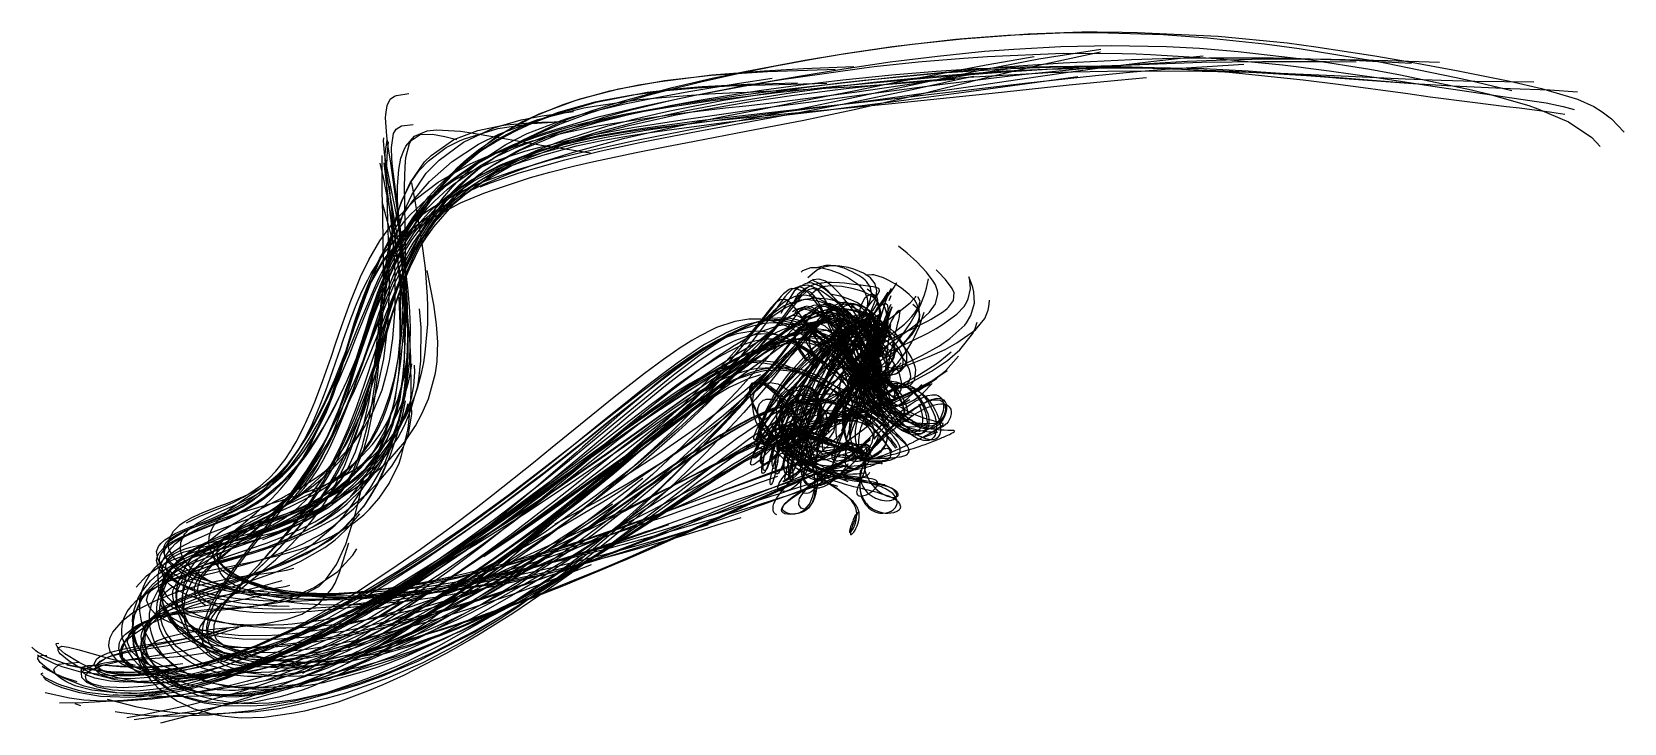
# Model space of a CAD drawing. Header units: metres. Extents: x -307 to 280, y -97 to 158.
import ezdxf

# ---------------------------------------------------------------- set-up
doc = ezdxf.new("R2010")
doc.units = ezdxf.units.M

msp = doc.modelspace()

# ---------------------------------------------------------------- linework, layer by layer
for p, q in [((-7.23, 150.02, -1273.41), (10.2, 152.61, -1268.2)), ((8.14, 152.28, -1270.24), (17.47, 153.45, -1268.1)), ((10.2, 152.61, -1268.2), (33.45, 155.37, -1264.42)), ((17.47, 153.45, -1268.1), (35.82, 155.44, -1265.41)), ((33.45, 155.37, -1264.42), (37.9, 155.75, -1264.31)), ((35.82, 155.44, -1265.41), (60.16, 157.3, -1265.36)), ((37.9, 155.75, -1264.31), (52.63, 156.84, -1264.7)), ((52.63, 156.84, -1264.7), (71.89, 157.67, -1267.5)), ((54.89, 151.7, -1265.95), (72.25, 152.63, -1269.09)), ((60.16, 157.3, -1265.36), (80, 158.02, -1268.77)), ((71.89, 157.67, -1267.5), (83.15, 157.77, -1270.6)), ((72.25, 152.63, -1269.09), (90.76, 153.01, -1275.01)), ((80, 158.02, -1268.77), (85.61, 158.04, -1270.44)), ((83.15, 157.77, -1270.6), (89.52, 157.69, -1272.83)), ((85.61, 158.04, -1270.44), (94.83, 157.97, -1273.65)), ((89.52, 157.69, -1272.83), (110.1, 157.02, -1281.6)), ((90.76, 153.01, -1275.01), (111.19, 152.64, -1284.6)), ((94.83, 157.97, -1273.65), (100.41, 157.84, -1275.96)), ((100.41, 157.84, -1275.96), (130.19, 156.47, -1291)), ((110.1, 157.02, -1281.6), (126.23, 155.85, -1290.83)), ((111.19, 152.64, -1284.6), (123.27, 151.97, -1292.02)), ((126.23, 155.85, -1290.83), (147.23, 153.63, -1305.58)), ((130.19, 156.47, -1291), (155.64, 153.93, -1309.7)), ((147.23, 153.63, -1305.58), (160.05, 151.85, -1316.4)), ((155.64, 153.93, -1309.7), (166.14, 152.5, -1319.26)), ((-43.59, 143.57, -1293.58), (-22.2, 147.61, -1281.67)), ((-33.56, 145.34, -1285.21), (-18.85, 148.08, -1277.98)), ((-22.2, 147.61, -1281.67), (-8.78, 149.81, -1275.89)), ((-18.85, 148.08, -1277.98), (-7.23, 150.02, -1273.41)), ((-8.78, 149.81, -1275.89), (8.14, 152.28, -1270.24)), ((-7.73, 144.43, -1273.33), (9.37, 146.93, -1268.45)), ((3.38, 145.21, -1267.38), (19.68, 146.96, -1262.26)), ((9.37, 146.93, -1268.45), (26.74, 149.11, -1265.62)), ((19.68, 146.96, -1262.26), (36.33, 148.38, -1258.94)), ((26.74, 149.11, -1265.62), (44.03, 150.87, -1265.03)), ((36.33, 148.38, -1258.94), (45.16, 148.94, -1258.11)), ((40.8, 143.47, -1262.71), (64.07, 148.06, -1262.98)), ((44.03, 150.87, -1265.03), (54.89, 151.7, -1265.95)), ((44.68, 145.88, -1253.16), (62.36, 148.98, -1253.91)), ((45.16, 148.94, -1258.11), (73.04, 150.11, -1258.32)), ((63.43, 145.65, -1262.31), (86.82, 150.6, -1268.41)), ((64.07, 148.06, -1262.98), (86.99, 151.7, -1267.43)), ((73.04, 150.11, -1258.32), (94.84, 150.08, -1262.88)), ((73.07, 146.57, -1252.2), (98.24, 147.85, -1256.51)), ((89.31, 145.12, -1259.68), (105.39, 147.12, -1264.56)), ((94.76, 145.78, -1255.28), (124.19, 146.82, -1265.76)), ((94.84, 150.08, -1262.88), (99.97, 149.91, -1264.68)), ((98.24, 147.85, -1256.51), (113.51, 148.29, -1261.7)), ((98.46, 146.01, -1257.22), (118.73, 147.2, -1263.94)), ((99.97, 149.91, -1264.68), (105.21, 149.7, -1266.74)), ((105.21, 149.7, -1266.74), (129.67, 148.26, -1278.39)), ((105.39, 147.12, -1264.56), (117.45, 148.45, -1269.51)), ((113.51, 148.29, -1261.7), (126.76, 148.47, -1267.63)), ((117.45, 148.45, -1269.51), (124.69, 149.16, -1273.01)), ((118.73, 147.2, -1263.94), (133.06, 147.72, -1270.54)), ((123.27, 151.97, -1292.02), (137.56, 150.81, -1302.24)), ((124.19, 146.82, -1265.76), (146.52, 147.15, -1278.48)), ((126.76, 148.47, -1267.63), (150.48, 148.41, -1281.01)), ((129.67, 148.26, -1278.39), (153.9, 145.88, -1294.96)), ((133.06, 147.72, -1270.54), (142.62, 147.91, -1275.8)), ((137.56, 150.81, -1302.24), (164.31, 147.76, -1325.05)), ((142.62, 147.91, -1275.8), (162.55, 148.05, -1288.53)), ((146.52, 147.15, -1278.48), (169.96, 147.14, -1295.89)), ((150.48, 148.41, -1281.01), (160.67, 148.19, -1288.29)), ((160.05, 151.85, -1316.4), (187.86, 147.28, -1343.31)), ((160.67, 148.19, -1288.29), (182.32, 147.47, -1305.95)), ((162.55, 148.05, -1288.53), (171.85, 147.95, -1295.69)), ((164.31, 147.76, -1325.05), (186.1, 144.31, -1348.07)), ((166.14, 152.5, -1319.26), (187.9, 149.18, -1341.41)), ((169.96, 147.14, -1295.89), (181.03, 146.99, -1305.88)), ((171.85, 147.95, -1295.69), (192.67, 147.5, -1313.86)), ((182.32, 147.47, -1305.95), (201.48, 146.5, -1324.97)), ((187.86, 147.28, -1343.31), (192.23, 146.44, -1348.28)), ((187.9, 149.18, -1341.41), (200.76, 146.95, -1356.57)), ((192.67, 147.5, -1313.86), (211.82, 146.82, -1334.36)), ((200.76, 146.95, -1356.57), (218.05, 143.77, -1378.93)), ((-75.49, 139.74, -1298.39), (-56.47, 142.16, -1282.68)), ((-73.85, 140.09, -1296.63), (-56.63, 142.06, -1282.74)), ((-70.99, 137.48, -1312.87), (-56.35, 140.89, -1301.93)), ((-60.47, 139.54, -1302.29), (-47.37, 142.49, -1293.35)), ((-56.63, 142.06, -1282.74), (-35.88, 143.43, -1268.82)), ((-56.47, 142.16, -1282.68), (-37.13, 143.7, -1269.37)), ((-56.35, 140.89, -1301.93), (-43.59, 143.57, -1293.58)), ((-47.61, 137.58, -1292.61), (-24.39, 141.74, -1280.01)), ((-47.37, 142.49, -1293.35), (-33.56, 145.34, -1285.21)), ((-47.13, 138.97, -1270.79), (-34.19, 140.93, -1263.39)), ((-37.13, 143.7, -1269.37), (-22.58, 144.46, -1261.61)), ((-35.88, 143.43, -1268.82), (-13.94, 144.15, -1258.19)), ((-30.76, 140.44, -1283.97), (-25.45, 141.25, -1281.02)), ((-25.45, 141.25, -1281.02), (-0.3, 144.78, -1268.71)), ((-24.39, 141.74, -1280.01), (-7.73, 144.43, -1273.33)), ((-22.58, 144.46, -1261.61), (-4.04, 145.25, -1254.68)), ((-13.94, 144.15, -1258.19), (-11.01, 144.21, -1257.3)), ((-8.1, 140.37, -1272.91), (9.98, 142.21, -1265.79)), ((-0.79, 140.1, -1265.94), (10.43, 141.28, -1261.33)), ((-0.3, 144.78, -1268.71), (3.38, 145.21, -1267.38)), ((-0.17, 140.22, -1269.68), (28.2, 142.96, -1261.07)), ((3.14, 139.49, -1268.15), (25.62, 141.73, -1261.54)), ((9.98, 142.21, -1265.79), (26.27, 143.54, -1261.2)), ((10.43, 141.28, -1261.33), (26.74, 142.9, -1256.14)), ((11.43, 139.41, -1259.66), (32.47, 143.57, -1254.13)), ((18.99, 140.73, -1258.25), (33.83, 141.95, -1254.17)), ((24.57, 139.98, -1258.33), (40.43, 142.51, -1257.76)), ((25.62, 141.73, -1261.54), (52.1, 143.63, -1257.82)), ((26.27, 143.54, -1261.2), (41.05, 144.45, -1258.61)), ((26.74, 142.9, -1256.14), (50.23, 144.98, -1251.84)), ((26.86, 140.48, -1259.33), (38.11, 141.33, -1257.62)), ((27.56, 138.62, -1256.44), (53.56, 141.81, -1252.38)), ((28.2, 142.96, -1261.07), (53.72, 144.56, -1257.85)), ((28.26, 140.82, -1263.95), (35.2, 142.31, -1263.1)), ((32.47, 143.57, -1254.13), (41.49, 145.29, -1253.24)), ((32.71, 138.13, -1261.85), (45.84, 141.4, -1260.96)), ((33.83, 141.95, -1254.17), (50.1, 143.18, -1251.64)), ((34.17, 140.42, -1263.14), (39.97, 141.71, -1263.01)), ((35.2, 142.31, -1263.1), (40.8, 143.47, -1262.71)), ((38.11, 141.33, -1257.62), (63.72, 142.85, -1256.36)), ((40.43, 142.51, -1257.76), (52.58, 144.4, -1259.01)), ((41.05, 144.45, -1258.61), (46, 144.68, -1258.16)), ((41.49, 145.29, -1253.24), (44.68, 145.88, -1253.16)), ((45.84, 141.4, -1260.96), (63.43, 145.65, -1262.31)), ((46, 144.68, -1258.16), (58.81, 145.13, -1257.63)), ((50.1, 143.18, -1251.64), (76.79, 144.92, -1251.52)), ((50.23, 144.98, -1251.84), (60.06, 145.72, -1251.54)), ((52.1, 143.63, -1257.82), (66.65, 144.25, -1258.11)), ((53.56, 141.81, -1252.38), (59.07, 142.41, -1252.35)), ((53.72, 144.56, -1257.85), (60.71, 144.81, -1257.95)), ((57.05, 140.6, -1255.43), (74.01, 143.05, -1256.56)), ((58.81, 145.13, -1257.63), (86.44, 145.46, -1259.8)), ((58.95, 139.07, -1258.43), (85.03, 141.93, -1261.76)), ((59.07, 142.41, -1252.35), (84.04, 144.9, -1254.01)), ((59.74, 139.01, -1259.37), (78.5, 141.52, -1261.28)), ((60.06, 145.72, -1251.54), (73.07, 146.57, -1252.2)), ((60.71, 144.81, -1257.95), (68.38, 145.02, -1258.44)), ((63.72, 142.85, -1256.36), (67.37, 142.99, -1256.68)), ((66.65, 144.25, -1258.11), (89.44, 144.72, -1261.28)), ((67.37, 142.99, -1256.68), (76.53, 143.28, -1257.83)), ((68.38, 145.02, -1258.44), (73.88, 145.12, -1259.07)), ((73.88, 145.12, -1259.07), (79.72, 145.18, -1259.96)), ((74.01, 143.05, -1256.56), (79.47, 143.81, -1257.5)), ((76.53, 143.28, -1257.83), (89.4, 143.56, -1260.37)), ((76.79, 144.92, -1251.52), (87.08, 145.44, -1253.34)), ((79.47, 143.81, -1257.5), (89.31, 145.12, -1259.68)), ((79.72, 145.18, -1259.96), (94.34, 145.18, -1263.06)), ((84.04, 144.9, -1254.01), (98.46, 146.01, -1257.22)), ((85.03, 141.93, -1261.76), (98.92, 143.25, -1265.83)), ((86.44, 145.46, -1259.8), (106.27, 144.92, -1265.21)), ((87.08, 145.44, -1253.34), (94.76, 145.78, -1255.28)), ((89.4, 143.56, -1260.37), (118.51, 143.66, -1269.6)), ((89.44, 144.72, -1261.28), (106.03, 144.59, -1266.19)), ((93.16, 140.26, -1265.22), (103.8, 141.24, -1268.28)), ((94.34, 145.18, -1263.06), (124.96, 144.47, -1273.7)), ((98.92, 143.25, -1265.83), (110.67, 144.24, -1270.36)), ((106.03, 144.59, -1266.19), (116.66, 144.31, -1270.58)), ((106.27, 144.92, -1265.21), (127.62, 143.66, -1274.5)), ((110.67, 144.24, -1270.36), (139.71, 146.17, -1284.78)), ((116.66, 144.31, -1270.58), (135.57, 143.54, -1280.27)), ((118.51, 143.66, -1269.6), (147.43, 142.98, -1284.81)), ((124.96, 144.47, -1273.7), (141.21, 143.59, -1282.69)), ((127.62, 143.66, -1274.5), (134.28, 143.1, -1278.38)), ((134.28, 143.1, -1278.38), (137.88, 142.77, -1280.66)), ((135.57, 143.54, -1280.27), (140.25, 143.28, -1283.25)), ((137.88, 142.77, -1280.66), (161.54, 140.32, -1297.45)), ((140.25, 143.28, -1283.25), (162.71, 141.87, -1299.27)), ((141.21, 143.59, -1282.69), (145.9, 143.28, -1285.79)), ((145.9, 143.28, -1285.79), (153.11, 142.78, -1290.85)), ((147.43, 142.98, -1284.81), (172.96, 141.9, -1303.58)), ((153.11, 142.78, -1290.85), (174.72, 141.15, -1308.02)), ((153.9, 145.88, -1294.96), (158.89, 145.25, -1299.23)), ((158.89, 145.25, -1299.23), (164.36, 144.54, -1304.17)), ((162.71, 141.87, -1299.27), (169.42, 141.38, -1305.13)), ((164.36, 144.54, -1304.17), (171.16, 143.61, -1310.66)), ((169.42, 141.38, -1305.13), (175.18, 140.96, -1310.48)), ((171.16, 143.61, -1310.66), (188.55, 141.13, -1328.79)), ((172.96, 141.9, -1303.58), (199.16, 140.66, -1328.16)), ((174.72, 141.15, -1308.02), (182.42, 140.52, -1315.38)), ((175.18, 140.96, -1310.48), (202.02, 139, -1338.21)), ((186.1, 144.31, -1348.07), (197.4, 142.19, -1361.76)), ((188.55, 141.13, -1328.79), (211.8, 137.64, -1357.32)), ((192.23, 146.44, -1348.28), (204.12, 144.08, -1362.31)), ((197.4, 142.19, -1361.76), (201.49, 141.37, -1367.02)), ((201.49, 141.37, -1367.02), (223.6, 136.62, -1397.1)), ((204.12, 144.08, -1362.31), (217.96, 141.17, -1379.94)), ((217.96, 141.17, -1379.94), (223.03, 140.04, -1386.86)), ((218.05, 143.77, -1378.93), (237.69, 139.88, -1407.27)), ((-172.6, 134.61, -1373.64), (-168.12, 135.31, -1355.53)), ((-106.37, 132.88, -1328.8), (-94.01, 136.25, -1315.75)), ((-104.98, 133.27, -1327.01), (-90.71, 137.03, -1312.23)), ((-99, 132.06, -1322.11), (-80.23, 135.78, -1303.81)), ((-94.01, 136.25, -1315.75), (-83.28, 138.46, -1305.38)), ((-90.71, 137.03, -1312.23), (-73.85, 140.09, -1296.63)), ((-87.62, 132.99, -1327.17), (-70.99, 137.48, -1312.87)), ((-85.64, 134.79, -1305.25), (-73.2, 136.4, -1294.01)), ((-83.28, 138.46, -1305.38), (-75.49, 139.74, -1298.39)), ((-80.23, 135.78, -1303.81), (-67.08, 137.31, -1292.44)), ((-79.85, 134.65, -1317.67), (-71.39, 136.87, -1310.64)), ((-74.86, 133.86, -1302.68), (-57.7, 135.11, -1288.64)), ((-74.84, 134.21, -1293.24), (-64.92, 136.01, -1284.35)), ((-73.2, 136.4, -1294.01), (-61.97, 137.37, -1284.84)), ((-71.39, 136.87, -1310.64), (-60.47, 139.54, -1302.29)), ((-67.08, 137.31, -1292.44), (-59.94, 137.86, -1286.82)), ((-64.92, 136.01, -1284.35), (-47.13, 138.97, -1270.79)), ((-64.44, 134.34, -1303.53), (-58.12, 135.58, -1299.23)), ((-62.61, 134.66, -1305.92), (-41.61, 138.67, -1290.56)), ((-61.97, 137.37, -1284.84), (-49.93, 138.07, -1276.07)), ((-61.05, 132.87, -1304.76), (-45.32, 135.47, -1293.54)), ((-59.94, 137.86, -1286.82), (-43.26, 138.77, -1274.87)), ((-58.12, 135.58, -1299.23), (-47.61, 137.58, -1292.61)), ((-57.7, 135.11, -1288.64), (-47.34, 135.63, -1281.05)), ((-52.19, 131.55, -1297.38), (-26.66, 135.71, -1281.44)), ((-49.93, 138.07, -1276.07), (-41.9, 138.38, -1270.95)), ((-48.14, 133.47, -1294.69), (-24.2, 137.26, -1280.3)), ((-47.34, 135.63, -1281.05), (-43.37, 135.81, -1278.39)), ((-46.77, 134.58, -1294.39), (-30.88, 136.62, -1283.1)), ((-45.32, 135.47, -1293.54), (-38.16, 136.53, -1289)), ((-43.37, 135.81, -1278.39), (-31.61, 136.34, -1271.07)), ((-43.26, 138.77, -1274.87), (-24.88, 139.27, -1264.29)), ((-43.25, 134.36, -1293.3), (-33.26, 135.53, -1286.12)), ((-41.9, 138.38, -1270.95), (-31.64, 138.67, -1265.23)), ((-41.61, 138.67, -1290.56), (-35.23, 139.73, -1286.59)), ((-38.16, 136.53, -1289), (-24.56, 138.39, -1281.09)), ((-35.23, 139.73, -1286.59), (-30.76, 140.44, -1283.97)), ((-33.26, 135.53, -1286.12), (-9.76, 138.06, -1271.25)), ((-31.64, 138.67, -1265.23), (-14.08, 139.06, -1257.48)), ((-31.61, 136.34, -1271.07), (-22.75, 136.77, -1266.43)), ((-30.88, 136.62, -1283.1), (-25.68, 137.24, -1279.84)), ((-27.01, 134.55, -1279.39), (-12.96, 136.39, -1272.35)), ((-26.66, 135.71, -1281.44), (-9.52, 138.02, -1273.08)), ((-25.68, 137.24, -1279.84), (-0.79, 140.1, -1265.94)), ((-24.56, 138.39, -1281.09), (-8.1, 140.37, -1272.91)), ((-24.2, 137.26, -1280.3), (-9.14, 139.21, -1273.18)), ((-22.75, 136.77, -1266.43), (-19.04, 136.96, -1264.77)), ((-19.06, 133.77, -1271.98), (-3.89, 135.77, -1265.53)), ((-19.04, 136.96, -1264.77), (-5.43, 137.73, -1259.61)), ((-15.47, 134.07, -1271.36), (-3.51, 136.43, -1265.56)), ((-12.96, 136.39, -1272.35), (-6.88, 137.11, -1269.76)), ((-9.76, 138.06, -1271.25), (-6.47, 138.37, -1269.58)), ((-9.52, 138.02, -1273.08), (3.14, 139.49, -1268.15)), ((-9.49, 132.65, -1275.64), (7.25, 136.23, -1269.13)), ((-9.14, 139.21, -1273.18), (-0.17, 140.22, -1269.68)), ((-8.38, 133.84, -1269.52), (5.19, 135.67, -1263.64)), ((-7.08, 131.65, -1273.58), (17.44, 136.73, -1265.56)), ((-6.88, 137.11, -1269.76), (13.68, 139.33, -1262.32)), ((-6.47, 138.37, -1269.58), (18.99, 140.73, -1258.25)), ((-5.43, 137.73, -1259.61), (0.27, 138.1, -1258.21)), ((-3.89, 135.77, -1265.53), (19.81, 139.22, -1258.85)), ((-3.51, 136.43, -1265.56), (11.43, 139.41, -1259.66)), ((0.27, 138.1, -1258.21), (8.63, 138.69, -1256.81)), ((5.19, 135.67, -1263.64), (27.56, 138.62, -1256.44)), ((7.25, 136.23, -1269.13), (23.85, 139.86, -1264.67)), ((8.63, 138.69, -1256.81), (15.01, 139.18, -1256.35)), ((8.87, 132.11, -1267.88), (36.52, 135.81, -1260.81)), ((13.68, 139.33, -1262.32), (20.59, 139.96, -1260.6)), ((15.01, 139.18, -1256.35), (24.75, 139.94, -1256.48)), ((16.49, 134.69, -1261.78), (39.72, 138.05, -1256.3)), ((17.44, 136.73, -1265.56), (34.17, 140.42, -1263.14)), ((18.95, 134.71, -1264.47), (29.14, 137.23, -1262.31)), ((19.81, 139.22, -1258.85), (24.57, 139.98, -1258.33)), ((20.59, 139.96, -1260.6), (26.86, 140.48, -1259.33)), ((23.39, 134.9, -1261.49), (45.37, 137.49, -1258.36)), ((23.85, 139.86, -1264.67), (28.26, 140.82, -1263.95)), ((24.75, 139.94, -1256.48), (33.13, 140.59, -1257.5)), ((29.14, 137.23, -1262.31), (32.71, 138.13, -1261.85)), ((36.52, 135.81, -1260.81), (59.74, 139.01, -1259.37)), ((38.48, 134.57, -1262.23), (46.91, 135.46, -1261.58)), ((39.72, 138.05, -1256.3), (48.8, 139.39, -1255.54)), ((45.37, 137.49, -1258.36), (58.95, 139.07, -1258.43)), ((46.91, 135.46, -1261.58), (75.32, 138.47, -1261.95)), ((48.8, 139.39, -1255.54), (57.05, 140.6, -1255.43)), ((75.32, 138.47, -1261.95), (93.16, 140.26, -1265.22)), ((161.54, 140.32, -1297.45), (174.45, 138.7, -1309.08)), ((174.45, 138.7, -1309.08), (200.11, 135.24, -1336.23)), ((182.42, 140.52, -1315.38), (205.27, 138.69, -1339.68)), ((199.16, 140.66, -1328.16), (212.41, 140.15, -1343.27)), ((200.11, 135.24, -1336.23), (208.3, 134.11, -1346.71)), ((202.02, 139, -1338.21), (216.51, 138.11, -1356.62)), ((211.8, 137.64, -1357.32), (227.67, 135.28, -1380.44)), ((212.41, 140.15, -1343.27), (224.81, 139.81, -1359.04)), ((216.51, 138.11, -1356.62), (237.83, 137.15, -1387.69)), ((223.03, 140.04, -1386.86), (233.86, 137.51, -1402.18)), ((223.6, 136.62, -1397.1), (229.57, 135.11, -1406.19)), ((224.81, 139.81, -1359.04), (246.56, 139.54, -1390.57)), ((227.67, 135.28, -1380.44), (245.94, 132.63, -1410.9)), ((229.57, 135.11, -1406.19), (244.71, 130.82, -1430.45)), ((233.86, 137.51, -1402.18), (238.38, 136.35, -1408.91)), ((237.69, 139.88, -1407.27), (249.38, 137.19, -1425.92)), ((237.83, 137.15, -1387.69), (252.44, 136.68, -1413.13)), ((249.38, 137.19, -1425.92), (262.68, 133.2, -1448.49)), ((252.44, 136.68, -1413.13), (262.6, 135.96, -1433.66)), ((-176.56, 127.6, -1412), (-176.05, 130.91, -1399.55)), ((-176.05, 130.91, -1399.55), (-174.91, 133.15, -1387.47)), ((-174.91, 133.15, -1387.47), (-173.35, 134.34, -1377.36)), ((-173.35, 134.34, -1377.36), (-172.6, 134.61, -1373.64)), ((-122.4, 126.71, -1347.43), (-111.18, 131.29, -1333.86)), ((-120.52, 125.74, -1346.82), (-103.56, 130.02, -1329.1)), ((-120.05, 127.75, -1344.95), (-106.37, 132.88, -1328.8)), ((-113, 127.9, -1337.23), (-99, 132.06, -1322.11)), ((-112.93, 128.46, -1333.91), (-99.46, 132.22, -1318.98)), ((-111.18, 131.29, -1333.86), (-104.98, 133.27, -1327.01)), ((-103.56, 130.02, -1329.1), (-99.84, 130.67, -1325.5)), ((-102.04, 128.25, -1323.02), (-98.38, 129.17, -1318.57)), ((-101.63, 128.01, -1338.49), (-95.79, 129.92, -1332.55)), ((-100.57, 128.98, -1339.59), (-92.3, 131.62, -1331.47)), ((-99.84, 130.67, -1325.5), (-83.21, 133.07, -1309.95)), ((-99.46, 132.22, -1318.98), (-96.48, 132.84, -1315.93)), ((-98.38, 129.17, -1318.57), (-88.03, 131.59, -1306.58)), ((-98.29, 126.66, -1331.74), (-81.7, 130.67, -1316.9)), ((-96.48, 132.84, -1315.93), (-85.64, 134.79, -1305.25)), ((-95.79, 129.92, -1332.55), (-92.96, 130.8, -1329.8)), ((-92.96, 130.8, -1329.8), (-79.85, 134.65, -1317.67)), ((-92.3, 131.62, -1331.47), (-87.62, 132.99, -1327.17)), ((-91.14, 127.96, -1331.01), (-86.64, 129.13, -1326.72)), ((-88.03, 131.59, -1306.58), (-84.82, 132.25, -1303.18)), ((-87.4, 127.94, -1330.53), (-69.11, 131.26, -1313.07)), ((-87.04, 127.6, -1326.53), (-71.75, 130.89, -1313.15)), ((-86.64, 129.13, -1326.72), (-71.29, 132.83, -1312.92)), ((-84.82, 132.25, -1303.18), (-78.05, 133.6, -1296.29)), ((-83.21, 133.07, -1309.95), (-74.86, 133.86, -1302.68)), ((-81.7, 130.67, -1316.9), (-64.44, 134.34, -1303.53)), ((-81.38, 128.76, -1326.16), (-71.09, 130.52, -1316.41)), ((-78.05, 133.6, -1296.29), (-74.84, 134.21, -1293.24)), ((-71.75, 130.89, -1313.15), (-61.05, 132.87, -1304.76)), ((-71.33, 128.99, -1311.6), (-52.08, 132.8, -1297.27)), ((-71.29, 132.83, -1312.92), (-62.61, 134.66, -1305.92)), ((-71.09, 130.52, -1316.41), (-68.51, 130.92, -1314.09)), ((-69.11, 131.26, -1313.07), (-46.77, 134.58, -1294.39)), ((-68.73, 127.86, -1302.64), (-51.34, 129.95, -1290.52)), ((-68.51, 130.92, -1314.09), (-57.16, 132.58, -1304.22)), ((-65.82, 129, -1307.22), (-52.19, 131.55, -1297.38)), ((-63.19, 128.62, -1303.32), (-41.39, 132.43, -1287.88)), ((-57.16, 132.58, -1304.22), (-54.22, 132.97, -1301.82)), ((-54.62, 127.48, -1298.82), (-33.27, 130.44, -1283.49)), ((-54.22, 132.97, -1301.82), (-49.57, 133.57, -1298.12)), ((-53.53, 126.5, -1295.07), (-39.51, 129.32, -1285.54)), ((-52.08, 132.8, -1297.27), (-48.14, 133.47, -1294.69)), ((-51.34, 129.95, -1290.52), (-43.91, 130.8, -1285.79)), ((-49.57, 133.57, -1298.12), (-43.25, 134.36, -1293.3)), ((-43.91, 130.8, -1285.79), (-33.34, 132.03, -1279.5)), ((-43.05, 127.42, -1292.19), (-20.18, 129.94, -1278.05)), ((-41.39, 132.43, -1287.88), (-27.01, 134.55, -1279.39)), ((-39.51, 129.32, -1285.54), (-24.34, 132.32, -1276.19)), ((-38.59, 126.79, -1291.02), (-23.45, 129.77, -1282.4)), ((-35.08, 127.92, -1287), (-25.14, 129.16, -1280.83)), ((-33.34, 132.03, -1279.5), (-19.06, 133.77, -1271.98)), ((-33.27, 130.44, -1283.49), (-20.77, 132.15, -1275.96)), ((-29.84, 127.27, -1285.78), (-14, 129.2, -1277.16)), ((-27.08, 128.07, -1284.99), (-15.19, 129.19, -1279.05)), ((-25.14, 129.16, -1280.83), (-16.34, 130.28, -1275.9)), ((-24.34, 132.32, -1276.19), (-15.47, 134.07, -1271.36)), ((-23.45, 129.77, -1282.4), (-9.49, 132.65, -1275.64)), ((-23, 128.54, -1280.83), (-7.08, 131.65, -1273.58)), ((-20.77, 132.15, -1275.96), (-8.38, 133.84, -1269.52)), ((-20.18, 129.94, -1278.05), (6.49, 132.93, -1265.94)), ((-16.71, 126.69, -1279.58), (-3.94, 129.43, -1273.23)), ((-16.34, 130.28, -1275.9), (1.22, 132.58, -1267.37)), ((-15.19, 129.19, -1279.05), (9.89, 131.62, -1268.94)), ((-14, 129.2, -1277.16), (-10.71, 129.61, -1275.65)), ((-10.71, 129.61, -1275.65), (3.76, 131.44, -1269.58)), ((-3.94, 129.43, -1273.23), (18.95, 134.71, -1264.47)), ((1.22, 132.58, -1267.37), (16.49, 134.69, -1261.78)), ((3.76, 131.44, -1269.58), (8.87, 132.11, -1267.88)), ((6.49, 132.93, -1265.94), (14.29, 133.83, -1263.63)), ((9.89, 131.62, -1268.94), (38.48, 134.57, -1262.23)), ((14.29, 133.83, -1263.63), (23.39, 134.9, -1261.49)), ((208.3, 134.11, -1346.71), (223.89, 132.05, -1368.46)), ((223.89, 132.05, -1368.46), (236.41, 130.52, -1388.29)), ((236.41, 130.52, -1388.29), (241.22, 129.95, -1396.66)), ((241.22, 129.95, -1396.66), (253.17, 128.45, -1418.88)), ((244.71, 130.82, -1430.45), (248.06, 129.61, -1436.26)), ((245.94, 132.63, -1410.9), (251.1, 131.79, -1420.73)), ((248.06, 129.61, -1436.26), (259.31, 124.8, -1456.46)), ((251.1, 131.79, -1420.73), (255.62, 130.92, -1429.81)), ((255.62, 130.92, -1429.81), (257.37, 130.51, -1433.5)), ((257.37, 130.51, -1433.5), (261.41, 129.41, -1442.27)), ((262.68, 133.2, -1448.49), (268.62, 130.47, -1459.08)), ((268.62, 130.47, -1459.08), (271.66, 128.58, -1464.55)), ((-176.62, 126.32, -1416.11), (-176.56, 127.6, -1412)), ((-176.14, 119.67, -1432.1), (-176.62, 126.32, -1416.11)), ((-172.69, 122.17, -1384.27), (-170.76, 123.35, -1375.02)), ((-170.76, 123.35, -1375.02), (-166.45, 123.87, -1360.64)), ((-142.69, 121.62, -1347.61), (-133.96, 123.46, -1333.44)), ((-136.79, 122.59, -1351.5), (-126.65, 125.53, -1337.19)), ((-136.26, 119.04, -1366.46), (-126.42, 124.82, -1352.57)), ((-135.25, 122.33, -1336.16), (-122.75, 124.22, -1318.29)), ((-134.88, 120.29, -1363.56), (-120.52, 125.74, -1346.82)), ((-133.96, 123.46, -1333.44), (-132.25, 123.67, -1330.93)), ((-132.36, 121.43, -1361.47), (-120.05, 127.75, -1344.95)), ((-132.25, 123.67, -1330.93), (-125.06, 124.4, -1320.72)), ((-128.16, 121.75, -1355.19), (-122.57, 124.3, -1348.3)), ((-126.73, 122.94, -1351.03), (-112.93, 128.46, -1333.91)), ((-126.65, 125.53, -1337.19), (-118.97, 127.03, -1327.22)), ((-126.46, 117.94, -1370.05), (-113.27, 124.28, -1353.32)), ((-126.42, 124.82, -1352.57), (-122.4, 126.71, -1347.43)), ((-125.06, 124.4, -1320.72), (-121.77, 124.6, -1316.38)), ((-124.45, 120.49, -1354.47), (-111.6, 125.49, -1335.49)), ((-122.75, 124.22, -1318.29), (-109.41, 125.14, -1301.68)), ((-122.57, 124.3, -1348.3), (-117.6, 126.28, -1342.45)), ((-122.49, 119.53, -1363.06), (-112.22, 124.06, -1350.29)), ((-121.77, 124.6, -1316.38), (-119.12, 124.71, -1313.01)), ((-119.12, 124.71, -1313.01), (-110.05, 124.92, -1301.98)), ((-118.97, 127.03, -1327.22), (-107.39, 128.61, -1313.16)), ((-117.6, 126.28, -1342.45), (-113, 127.9, -1337.23)), ((-113.77, 122.18, -1347.67), (-98.29, 126.66, -1331.74)), ((-113.33, 121.75, -1358.78), (-107.16, 123.46, -1351.58)), ((-113.27, 124.28, -1353.32), (-109.48, 125.76, -1349.08)), ((-112.56, 121.01, -1354.35), (-95.7, 126.7, -1335.52)), ((-112.22, 124.06, -1350.29), (-101.63, 128.01, -1338.49)), ((-112.21, 120.48, -1352.39), (-98.33, 124.77, -1337.4)), ((-111.82, 121.46, -1359.25), (-96.53, 125.59, -1341.82)), ((-111.6, 125.49, -1335.49), (-109.51, 126.13, -1332.7)), ((-111.26, 118.06, -1348.73), (-94.8, 123.32, -1331.86)), ((-110.78, 120.77, -1335.96), (-98.55, 123.3, -1325.69)), ((-109.51, 126.13, -1332.7), (-102.04, 128.25, -1323.02)), ((-109.48, 125.76, -1349.08), (-100.57, 128.98, -1339.59)), ((-107.16, 123.46, -1351.58), (-102.71, 124.58, -1346.61)), ((-102.71, 124.58, -1346.61), (-93.44, 126.72, -1336.66)), ((-100.97, 119.74, -1336.65), (-87.52, 123.36, -1323.72)), ((-98.55, 123.3, -1325.69), (-87.74, 125.13, -1317.06)), ((-98.33, 124.77, -1337.4), (-87.04, 127.6, -1326.53)), ((-98.33, 121.2, -1335.53), (-82.44, 125.37, -1320.81)), ((-96.53, 125.59, -1341.82), (-81.38, 128.76, -1326.16)), ((-95.7, 126.7, -1335.52), (-91.14, 127.96, -1331.01)), ((-94.8, 123.32, -1331.86), (-84.17, 126.09, -1322.19)), ((-93.44, 126.72, -1336.66), (-87.4, 127.94, -1330.53)), ((-87.74, 125.13, -1317.06), (-68.73, 127.86, -1302.64)), ((-87.52, 123.36, -1323.72), (-70.14, 127.28, -1308.7)), ((-85.7, 122.75, -1325.56), (-65.76, 125.88, -1307.71)), ((-84.17, 126.09, -1322.19), (-75.16, 128.17, -1314.63)), ((-83.42, 122.27, -1325.01), (-75.53, 123.41, -1317.84)), ((-82.44, 125.37, -1320.81), (-65.82, 129, -1307.22)), ((-80.57, 121.82, -1322.47), (-66.52, 123.89, -1310.4)), ((-75.53, 123.41, -1317.84), (-60.9, 125.33, -1305.48)), ((-75.45, 122.91, -1318.34), (-55.35, 125.29, -1302.86)), ((-75.16, 128.17, -1314.63), (-71.33, 128.99, -1311.6)), ((-73, 121.8, -1317.01), (-51.94, 124.61, -1300.27)), ((-70.14, 127.28, -1308.7), (-63.19, 128.62, -1303.32)), ((-69.54, 123.11, -1306.89), (-53.53, 126.5, -1295.07)), ((-66.52, 123.89, -1310.4), (-51.74, 125.84, -1298.77)), ((-65.76, 125.88, -1307.71), (-54.62, 127.48, -1298.82)), ((-64.86, 121.83, -1308.57), (-50.15, 124.58, -1298.34)), ((-61.51, 121.36, -1304.27), (-42.23, 124.95, -1291.65)), ((-60.9, 125.33, -1305.48), (-43.05, 127.42, -1292.19)), ((-55.35, 125.29, -1302.86), (-51.11, 125.72, -1299.98)), ((-51.94, 124.61, -1300.27), (-39.98, 126.06, -1292.05)), ((-51.74, 125.84, -1298.77), (-35.08, 127.92, -1287)), ((-51.11, 125.72, -1299.98), (-27.08, 128.07, -1284.99)), ((-50.15, 124.58, -1298.34), (-38.59, 126.79, -1291.02)), ((-43.76, 121.35, -1296.31), (-22.47, 125.5, -1282.73)), ((-42.23, 124.95, -1291.65), (-23, 128.54, -1280.83)), ((-39.98, 126.06, -1292.05), (-29.84, 127.27, -1285.78)), ((-22.47, 125.5, -1282.73), (-16.71, 126.69, -1279.58)), ((253.17, 128.45, -1418.88), (257.91, 127.68, -1428.72)), ((259.31, 124.8, -1456.46), (267.9, 119.02, -1473.1)), ((271.66, 128.58, -1464.55), (275.12, 125.89, -1470.77)), ((275.12, 125.89, -1470.77), (279.81, 120.99, -1479.04)), ((-177.38, 117.81, -1390.66), (-177.28, 118.98, -1386.05)), ((-177.04, 113.56, -1403.24), (-177.38, 117.81, -1390.66)), ((-176.79, 113.04, -1399.48), (-176.08, 118.02, -1378.87)), ((-175.65, 115.65, -1440.04), (-176.14, 119.67, -1432.1)), ((-176.04, 112.14, -1442.06), (-175.55, 117.5, -1431.32)), ((-174.48, 115.36, -1406.96), (-173.78, 120.54, -1392.07)), ((-173.78, 120.54, -1392.07), (-172.69, 122.17, -1384.27)), ((-169.13, 115.88, -1391.32), (-166.01, 119.52, -1376.43)), ((-167.89, 116.83, -1399.9), (-167.17, 117.9, -1394.91)), ((-167.17, 117.9, -1394.91), (-163.93, 120.21, -1377.96)), ((-166.01, 119.52, -1376.43), (-161.38, 121.5, -1360.6)), ((-163.93, 120.21, -1377.96), (-159.39, 120.28, -1362.61)), ((-161.38, 121.5, -1360.6), (-157.88, 121.83, -1351.22)), ((-159.81, 112.47, -1383.28), (-151.44, 118.31, -1364.06)), ((-159.39, 120.28, -1362.61), (-154.78, 119.4, -1350.81)), ((-157.88, 121.83, -1351.22), (-149.05, 121.38, -1331.28)), ((-156.94, 110.75, -1386.54), (-147.99, 117.39, -1369.49)), ((-154.78, 119.4, -1350.81), (-150.36, 118.33, -1341.3)), ((-154.36, 115.34, -1369.99), (-149.12, 117.96, -1359.73)), ((-151.44, 118.31, -1364.06), (-142.69, 121.62, -1347.61)), ((-149.12, 117.96, -1359.73), (-147.55, 118.56, -1356.91)), ((-149.05, 121.38, -1331.28), (-145.87, 120.89, -1325.41)), ((-147.99, 117.39, -1369.49), (-136.79, 122.59, -1351.5)), ((-147.55, 118.56, -1356.91), (-135.25, 122.33, -1336.16)), ((-147.14, 110.4, -1384.32), (-136.26, 119.04, -1366.46)), ((-145.87, 120.89, -1325.41), (-134.87, 119.02, -1307)), ((-145.43, 111.72, -1378.08), (-135.76, 118.23, -1363.37)), ((-142.45, 114.52, -1376.95), (-132.36, 121.43, -1361.47)), ((-142.38, 116.6, -1373.14), (-134.88, 120.29, -1363.56)), ((-136.63, 111.64, -1385.07), (-126.46, 117.94, -1370.05)), ((-136.53, 117.25, -1366.17), (-132.01, 119.8, -1360.13)), ((-135.76, 118.23, -1363.37), (-126.73, 122.94, -1351.03)), ((-134.87, 119.02, -1307), (-118.51, 116.11, -1284.66)), ((-132.37, 116.51, -1367.36), (-124.45, 120.49, -1354.47)), ((-132.01, 119.8, -1360.13), (-128.16, 121.75, -1355.19)), ((-131.87, 114.52, -1376.22), (-122.49, 119.53, -1363.06)), ((-129.49, 116.5, -1366.31), (-119.48, 120.32, -1354.03)), ((-129.14, 115.07, -1381.52), (-115.06, 120.48, -1363.12)), ((-128.55, 113.95, -1375.11), (-120.66, 117.73, -1364.38)), ((-127.2, 117.03, -1376.37), (-120.99, 119.3, -1368.24)), ((-127.03, 114.33, -1371.09), (-112.21, 120.48, -1352.39)), ((-125.41, 116.95, -1349.09), (-122.47, 117.78, -1346.39)), ((-123.25, 111.85, -1361.48), (-108.16, 117.56, -1344.06)), ((-122.47, 117.78, -1346.39), (-110.78, 120.77, -1335.96)), ((-121.14, 114.25, -1359.96), (-111.26, 118.06, -1348.73)), ((-120.99, 119.3, -1368.24), (-113.33, 121.75, -1358.78)), ((-120.66, 117.73, -1364.38), (-112.56, 121.01, -1354.35)), ((-120.15, 115.4, -1362.04), (-102.94, 119.54, -1342.79)), ((-119.48, 120.32, -1354.03), (-113.77, 122.18, -1347.67)), ((-115.06, 120.48, -1363.12), (-111.82, 121.46, -1359.25)), ((-114.56, 115.98, -1352.45), (-108.36, 118.11, -1345.74)), ((-114.24, 115.71, -1354.93), (-98.73, 119.31, -1338.9)), ((-109.28, 117.28, -1351.83), (-97.92, 119.74, -1339.46)), ((-108.36, 118.11, -1345.74), (-98.33, 121.2, -1335.53)), ((-108.16, 117.56, -1344.06), (-100.97, 119.74, -1336.65)), ((-107.44, 113.6, -1338.49), (-88.91, 118.64, -1322.31)), ((-106.51, 116.83, -1347.57), (-95.32, 119.21, -1336.29)), ((-106.28, 115.93, -1348.26), (-96.96, 117.9, -1338.74)), ((-105.84, 113.31, -1342.19), (-86.06, 117.69, -1325.04)), ((-102.94, 119.54, -1342.79), (-85.7, 122.75, -1325.56)), ((-98.73, 119.31, -1338.9), (-88.71, 121.04, -1329.6)), ((-97.92, 119.74, -1339.46), (-83.42, 122.27, -1325.01)), ((-96.96, 117.9, -1338.74), (-88.51, 119.42, -1330.65)), ((-95.32, 119.21, -1336.29), (-80.57, 121.82, -1322.47)), ((-88.91, 118.64, -1322.31), (-84.23, 119.75, -1318.5)), ((-88.71, 121.04, -1329.6), (-82.04, 122.03, -1323.8)), ((-88.51, 119.42, -1330.65), (-85.57, 119.9, -1327.96)), ((-86.06, 117.69, -1325.04), (-64.86, 121.83, -1308.57)), ((-85.57, 119.9, -1327.96), (-78.33, 121.03, -1321.53)), ((-84.23, 119.75, -1318.5), (-69.54, 123.11, -1306.89)), ((-82.94, 117.18, -1319.85), (-78.09, 118.16, -1316.18)), ((-82.04, 122.03, -1323.8), (-75.45, 122.91, -1318.34)), ((-78.33, 121.03, -1321.53), (-73, 121.8, -1317.01)), ((-78.09, 118.16, -1316.18), (-67.81, 120.17, -1308.65)), ((-73.69, 115.66, -1318.34), (-62.8, 117.75, -1310.01)), ((-67.81, 120.17, -1308.65), (-61.51, 121.36, -1304.27)), ((-62.8, 117.75, -1310.01), (-43.76, 121.35, -1296.31)), ((267.9, 119.02, -1473.1), (270.98, 115.73, -1479.35)), ((-177.96, 102.16, -1451.25), (-177.91, 112.36, -1432.7)), ((-176.88, 112.38, -1406.32), (-177.04, 113.56, -1403.24)), ((-176.06, 107.69, -1416.87), (-176.88, 112.38, -1406.32)), ((-176.75, 110.85, -1406.45), (-176.79, 113.04, -1399.48)), ((-176.21, 108.37, -1448.62), (-176.04, 112.14, -1442.06)), ((-174.77, 109.56, -1450.12), (-175.65, 115.65, -1440.04)), ((-174.35, 111.17, -1416.01), (-174.48, 115.36, -1406.96)), ((-171, 111.4, -1404.11), (-169.98, 114.32, -1396.35)), ((-169.98, 114.32, -1396.35), (-169.13, 115.88, -1391.32)), ((-169.47, 108.38, -1421.98), (-169.14, 111.66, -1414.75)), ((-169.14, 111.66, -1414.75), (-167.89, 116.83, -1399.9)), ((-162.33, 110.08, -1389.83), (-159.81, 112.47, -1383.28)), ((-160.79, 110.48, -1384.65), (-154.36, 115.34, -1369.99)), ((-153.88, 104.42, -1392.55), (-145.43, 111.72, -1378.08)), ((-152.4, 105.16, -1390.48), (-141.86, 113.88, -1373.65)), ((-152.14, 110.21, -1387.25), (-142.38, 116.6, -1373.14)), ((-146.66, 111.12, -1383.98), (-142.45, 114.52, -1376.95)), ((-145.44, 109.38, -1369.54), (-139.55, 111.93, -1363.17)), ((-143.66, 109.02, -1400.77), (-135.94, 113.24, -1388.68)), ((-143.46, 109.57, -1386.22), (-137.77, 112.66, -1377.67)), ((-141.86, 113.88, -1373.65), (-138.86, 115.84, -1369.38)), ((-141.8, 107.97, -1392.1), (-135.43, 112.39, -1381.58)), ((-141.72, 108.76, -1399.96), (-135.24, 112.26, -1390.14)), ((-141.51, 110.39, -1383.92), (-132.37, 116.51, -1367.36)), ((-139.88, 109.35, -1390.26), (-136.63, 111.64, -1385.07)), ((-139.55, 111.93, -1363.17), (-137.59, 112.69, -1361.15)), ((-138.86, 115.84, -1369.38), (-136.53, 117.25, -1366.17)), ((-137.79, 109.79, -1384.21), (-132.12, 111.83, -1376.7)), ((-137.77, 112.66, -1377.67), (-129.49, 116.5, -1366.31)), ((-137.59, 112.69, -1361.15), (-125.41, 116.95, -1349.09)), ((-137.56, 108.49, -1386.64), (-127.03, 114.33, -1371.09)), ((-137.02, 108.96, -1388.08), (-128.55, 113.95, -1375.11)), ((-136.53, 107.68, -1382.23), (-126.76, 111.74, -1369.5)), ((-135.94, 113.24, -1388.68), (-129.64, 116.07, -1379.66)), ((-135.43, 112.39, -1381.58), (-131.87, 114.52, -1376.22)), ((-135.24, 112.26, -1390.14), (-129.14, 115.07, -1381.52)), ((-134.06, 109.12, -1383.36), (-121.35, 113.92, -1366.26)), ((-132.12, 111.83, -1376.7), (-125.27, 113.99, -1368.12)), ((-131.6, 109.31, -1373.26), (-121.14, 114.25, -1359.96)), ((-129.64, 116.07, -1379.66), (-127.2, 117.03, -1376.37)), ((-129.58, 109.02, -1369.45), (-123.25, 111.85, -1361.48)), ((-127.74, 110.53, -1368.22), (-121.67, 113.22, -1360.68)), ((-126.93, 110.97, -1370.59), (-124.86, 111.67, -1368.09)), ((-126.76, 111.74, -1369.5), (-114.24, 115.71, -1354.93)), ((-126.09, 110.21, -1371.1), (-118.75, 112.6, -1362.22)), ((-125.27, 113.99, -1368.12), (-120.15, 115.4, -1362.04)), ((-124.86, 111.67, -1368.09), (-122.43, 112.45, -1365.23)), ((-122.43, 112.45, -1365.23), (-117.87, 113.82, -1359.98)), ((-121.67, 113.22, -1360.68), (-114.56, 115.98, -1352.45)), ((-121.35, 113.92, -1366.26), (-109.28, 117.28, -1351.83)), ((-118.75, 112.6, -1362.22), (-106.28, 115.93, -1348.26)), ((-118.51, 116.11, -1284.66), (-112.84, 115.2, -1278.28)), ((-118.07, 110.32, -1348.39), (-107.44, 113.6, -1338.49)), ((-117.87, 113.82, -1359.98), (-106.51, 116.83, -1347.57)), ((-115.51, 110.89, -1351.21), (-105.84, 113.31, -1342.19)), ((-112.84, 115.2, -1278.28), (-101.14, 113.46, -1266.32)), ((-110.59, 110.88, -1342.74), (-97.18, 114.13, -1331.19)), ((-99.94, 110.17, -1340.15), (-84.27, 113.56, -1326.82)), ((-97.18, 114.13, -1331.19), (-93.22, 115, -1327.98)), ((-93.22, 115, -1327.98), (-82.94, 117.18, -1319.85)), ((-84.27, 113.56, -1326.82), (-73.69, 115.66, -1318.34)), ((-177.44, 104.24, -1445.07), (-178.66, 109.62, -1437.07)), ((-175.92, 99.3, -1453.33), (-177.2, 109.7, -1438.83)), ((-176.41, 107.16, -1416.19), (-176.75, 110.85, -1406.45)), ((-174.91, 97.78, -1434.84), (-176.41, 107.16, -1416.19)), ((-176.23, 102.4, -1457.51), (-176.21, 108.37, -1448.62)), ((-174.18, 98.39, -1433.54), (-176.06, 107.69, -1416.87)), ((-173.59, 101.69, -1460.84), (-174.77, 109.56, -1450.12)), ((-174.1, 108.3, -1421.41), (-174.35, 111.17, -1416.01)), ((-173.03, 99.88, -1434.38), (-174.1, 108.3, -1421.41)), ((-172.22, 100.99, -1424.17), (-171.8, 107.23, -1413.15)), ((-171.8, 107.23, -1413.15), (-171, 111.4, -1404.11)), ((-169.63, 101.13, -1434.31), (-169.47, 108.38, -1421.98)), ((-167.58, 102.35, -1406.66), (-162.33, 110.08, -1389.83)), ((-167.03, 103.11, -1401.95), (-164.22, 106.91, -1393.62)), ((-166.92, 97.96, -1411.19), (-161.7, 105.84, -1397.07)), ((-164.22, 106.91, -1393.62), (-160.79, 110.48, -1384.65)), ((-161.7, 105.84, -1397.07), (-156.94, 110.75, -1386.54)), ((-160.41, 102.85, -1401.24), (-152.14, 110.21, -1387.25)), ((-157.29, 102.57, -1384.33), (-145.44, 109.38, -1369.54)), ((-156.98, 100.36, -1403.84), (-150.37, 107.74, -1390.61)), ((-155.36, 101.75, -1400.13), (-147.14, 110.4, -1384.32)), ((-152.38, 103.36, -1401.77), (-143.46, 109.57, -1386.22)), ((-151.73, 101.71, -1417.21), (-141.72, 108.76, -1399.96)), ((-151.67, 103.22, -1404.93), (-146.38, 106, -1396.64)), ((-150.79, 104.16, -1413.23), (-143.66, 109.02, -1400.77)), ((-150.37, 107.74, -1390.61), (-146.66, 111.12, -1383.98)), ((-149.56, 103.45, -1400.02), (-147.16, 105.73, -1395.02)), ((-149.42, 101.59, -1406.3), (-144.36, 106.02, -1396.59)), ((-147.71, 100.61, -1407.42), (-140.29, 106.77, -1393.48)), ((-147.16, 105.73, -1395.02), (-145.58, 107.11, -1391.84)), ((-146.38, 106, -1396.64), (-137.79, 109.79, -1384.21)), ((-145.58, 107.11, -1391.84), (-141.51, 110.39, -1383.92)), ((-145.41, 99.79, -1394.45), (-136.48, 105.88, -1380.25)), ((-144.76, 103.61, -1399.73), (-134.06, 109.12, -1383.36)), ((-144.65, 105.59, -1398.45), (-142.61, 107.26, -1394.87)), ((-144.36, 106.02, -1396.59), (-141.8, 107.97, -1392.1)), ((-144.1, 103.1, -1394.18), (-136.66, 106.96, -1383.33)), ((-142.61, 107.26, -1394.87), (-139.88, 109.35, -1390.26)), ((-142.43, 105.24, -1394.66), (-137.56, 108.49, -1386.64)), ((-141.84, 105.03, -1389.75), (-136.53, 107.68, -1382.23)), ((-141.24, 103.57, -1387.26), (-131.6, 109.31, -1373.26)), ((-141.23, 102.43, -1386.16), (-129.58, 109.02, -1369.45)), ((-140.29, 106.77, -1393.48), (-137.02, 108.96, -1388.08)), ((-140.09, 104.12, -1390.28), (-130.86, 108.44, -1377.2)), ((-137.96, 102.33, -1369.85), (-127.42, 105.97, -1358.77)), ((-137.7, 103.86, -1374.64), (-127.88, 107.28, -1363.75)), ((-136.66, 106.96, -1383.33), (-126.93, 110.97, -1370.59)), ((-136.48, 105.88, -1380.25), (-127.74, 110.53, -1368.22)), ((-131.84, 105.43, -1362.21), (-121.89, 109.07, -1352.07)), ((-130.86, 108.44, -1377.2), (-126.09, 110.21, -1371.1)), ((-127.88, 107.28, -1363.75), (-115.51, 110.89, -1351.21)), ((-127.42, 105.97, -1358.77), (-110.59, 110.88, -1342.74)), ((-123.3, 104.25, -1361.76), (-116.15, 106.22, -1354.87)), ((-121.89, 109.07, -1352.07), (-118.07, 110.32, -1348.39)), ((-116.15, 106.22, -1354.87), (-106.87, 108.57, -1346.29)), ((-106.87, 108.57, -1346.29), (-99.94, 110.17, -1340.15)), ((-177.9, 98.6, -1456.82), (-177.96, 102.16, -1451.25)), ((-176.5, 99.92, -1450.83), (-177.44, 104.24, -1445.07)), ((-174.63, 90.46, -1461.68), (-176.5, 99.92, -1450.83)), ((-175.96, 92.74, -1469.16), (-176.23, 102.4, -1457.51)), ((-175.12, 99.65, -1464.66), (-175.24, 101.1, -1462.95)), ((-172.36, 92.93, -1470.72), (-173.59, 101.69, -1460.84)), ((-172.09, 93.08, -1443.42), (-173.03, 99.88, -1434.38)), ((-172.25, 96.5, -1431.09), (-172.22, 100.99, -1424.17)), ((-170.71, 95.83, -1415.33), (-167.03, 103.11, -1401.95)), ((-170.54, 95.79, -1418.54), (-167.58, 102.35, -1406.66)), ((-169.58, 95.09, -1442.91), (-169.63, 101.13, -1434.31)), ((-165.45, 94.29, -1466.71), (-167.03, 102.3, -1459.91)), ((-166.58, 95.64, -1413.51), (-160.41, 102.85, -1401.24)), ((-165.36, 96.44, -1396.25), (-157.29, 102.57, -1384.33)), ((-163.66, 90.81, -1419.31), (-156.98, 100.36, -1403.84)), ((-161.34, 96.38, -1422.47), (-151.67, 103.22, -1404.93)), ((-160.79, 97.13, -1405.67), (-157.53, 100.76, -1399.29)), ((-160.02, 97.11, -1404.41), (-152.4, 105.16, -1390.48)), ((-159.03, 96.96, -1429.66), (-153.23, 102.29, -1417.76)), ((-158.89, 97.37, -1407.62), (-155.36, 101.75, -1400.13)), ((-158.83, 97.78, -1414.64), (-155.64, 100.7, -1408.03)), ((-158.61, 95.62, -1430.59), (-153.87, 100, -1421.14)), ((-157.53, 100.76, -1399.29), (-153.88, 104.42, -1392.55)), ((-155.64, 100.7, -1408.03), (-152.38, 103.36, -1401.77)), ((-155.52, 96.65, -1413.41), (-152.01, 100.88, -1405.34)), ((-154.86, 92.77, -1423.46), (-147.71, 100.61, -1407.42)), ((-153.87, 100, -1421.14), (-151.73, 101.71, -1417.21)), ((-153.54, 97.22, -1408.91), (-145.75, 102.81, -1395.65)), ((-153.28, 97.7, -1414.45), (-149.42, 101.59, -1406.3)), ((-153.23, 102.29, -1417.76), (-150.79, 104.16, -1413.23)), ((-153.08, 96.84, -1409.46), (-144.1, 103.1, -1394.18)), ((-152.01, 100.88, -1405.34), (-149.56, 103.45, -1400.02)), ((-151.64, 99.07, -1411.52), (-144.76, 103.61, -1399.73)), ((-151.33, 94.73, -1405.28), (-145.41, 99.79, -1394.45)), ((-150.89, 99.52, -1410.75), (-144.65, 105.59, -1398.45)), ((-150.78, 96.27, -1403.39), (-144.1, 101.65, -1391.73)), ((-150.73, 98, -1410.74), (-142.43, 105.24, -1394.66)), ((-149.19, 98.53, -1404.98), (-141.87, 103.19, -1392.93)), ((-148.07, 99.54, -1387.31), (-142.28, 102.08, -1380.03)), ((-147.49, 98.07, -1396.29), (-141.23, 102.43, -1386.16)), ((-145.75, 102.81, -1395.65), (-141.84, 105.03, -1389.75)), ((-145.36, 99.55, -1377.38), (-140.74, 101.69, -1372)), ((-144.1, 101.65, -1391.73), (-141.24, 103.57, -1387.26)), ((-142.28, 102.08, -1380.03), (-137.7, 103.86, -1374.64)), ((-141.87, 103.19, -1392.93), (-140.09, 104.12, -1390.28)), ((-141.83, 100.86, -1374.13), (-137.96, 102.33, -1369.85)), ((-140.74, 101.69, -1372), (-131.84, 105.43, -1362.21)), ((-137.3, 99.63, -1376.49), (-123.3, 104.25, -1361.76)), ((-177.17, 92.61, -1482.84), (-177.91, 95.35, -1480.56)), ((-177.83, 95.3, -1461.58), (-177.9, 98.6, -1456.82)), ((-177.7, 90.2, -1468.15), (-177.83, 95.3, -1461.58)), ((-174.53, 87.44, -1466.49), (-175.92, 99.3, -1453.33)), ((-174.68, 95.27, -1469.47), (-175.12, 99.65, -1464.66)), ((-172.94, 86.69, -1451.84), (-174.91, 97.78, -1434.84)), ((-173.25, 83.48, -1480.42), (-174.68, 95.27, -1469.47)), ((-172.97, 92.43, -1442.8), (-174.18, 98.39, -1433.54)), ((-173.58, 87.08, -1428.91), (-170.71, 95.83, -1415.33)), ((-173.21, 88.39, -1410.45), (-165.36, 96.44, -1396.25)), ((-172.04, 90.86, -1438.87), (-172.25, 96.5, -1431.09)), ((-171.48, 93.23, -1422.84), (-170.54, 95.79, -1418.54)), ((-170.03, 90.76, -1421.26), (-166.58, 95.64, -1413.51)), ((-170, 91.44, -1421.43), (-166.92, 97.96, -1411.19)), ((-169.4, 85.54, -1454.38), (-169.58, 95.09, -1442.91)), ((-167.54, 90.55, -1435.57), (-161.34, 96.38, -1422.47)), ((-167.47, 87.54, -1435.75), (-162.45, 94.02, -1422.75)), ((-167.24, 87.43, -1419.7), (-160.02, 97.11, -1404.41)), ((-166.35, 89.82, -1417.59), (-160.79, 97.13, -1405.67)), ((-165.93, 88.73, -1446.11), (-160.35, 95.62, -1432.54)), ((-163.12, 79.96, -1477.61), (-165.45, 94.29, -1466.71)), ((-163.61, 86.98, -1429.82), (-155.87, 95.31, -1413.18)), ((-162.45, 94.02, -1422.75), (-161.46, 95.09, -1420.45)), ((-162.12, 92.85, -1415), (-158.89, 97.37, -1407.62)), ((-161.46, 95.09, -1420.45), (-158.83, 97.78, -1414.64)), ((-161.17, 92.96, -1436.04), (-158.61, 95.62, -1430.59)), ((-160.94, 89.16, -1425.68), (-153.08, 96.84, -1409.46)), ((-160.67, 91.38, -1429.08), (-157.23, 94.66, -1421.97)), ((-160.35, 95.62, -1432.54), (-159.03, 96.96, -1429.66)), ((-160.15, 88.99, -1431.37), (-153.28, 97.7, -1414.45)), ((-159.54, 89.26, -1404.62), (-149, 94.91, -1390.15)), ((-158.83, 86.13, -1421.93), (-151.33, 94.73, -1405.28)), ((-158.82, 88.31, -1429.99), (-153.75, 94.85, -1417.3)), ((-158.7, 93.56, -1402.68), (-148.07, 99.54, -1387.31)), ((-158.65, 88, -1419.75), (-152.48, 94.75, -1406.56)), ((-158.33, 91.97, -1394.89), (-145.36, 99.55, -1377.38)), ((-158.19, 90.59, -1427.56), (-154, 96.04, -1417.49)), ((-158.05, 93.22, -1419.55), (-155.52, 96.65, -1413.41)), ((-157.23, 94.66, -1421.97), (-155.12, 96.43, -1417.91)), ((-157, 91.8, -1420.13), (-149.19, 98.53, -1404.98)), ((-155.87, 95.31, -1413.18), (-153.54, 97.22, -1408.91)), ((-155.12, 96.43, -1417.91), (-153.69, 97.55, -1415.24)), ((-154, 96.04, -1417.49), (-150.89, 99.52, -1410.75)), ((-153.75, 94.85, -1417.3), (-150.73, 98, -1410.74)), ((-153.69, 97.55, -1415.24), (-151.64, 99.07, -1411.52)), ((-153.17, 93.43, -1406.46), (-150.83, 95.44, -1402.13)), ((-152.48, 94.75, -1406.56), (-150.78, 96.27, -1403.39)), ((-150.83, 95.44, -1402.13), (-147.49, 98.07, -1396.29)), ((-149, 94.91, -1390.15), (-140.47, 98.48, -1379.99)), ((-140.47, 98.48, -1379.99), (-137.3, 99.63, -1376.49)), ((-178.71, 80.98, -1422.62), (-173.21, 88.39, -1410.45)), ((-177.5, 80.55, -1478.57), (-177.7, 90.2, -1468.15)), ((-174.62, 83.08, -1490.3), (-177.17, 92.61, -1482.84)), ((-175.83, 89.09, -1473.09), (-175.96, 92.74, -1469.16)), ((-175.66, 84.63, -1477.47), (-175.83, 89.09, -1473.09)), ((-175.3, 80.37, -1455.36), (-169.69, 88.21, -1440.5)), ((-173.89, 86.33, -1466.01), (-174.63, 90.46, -1461.68)), ((-173.76, 84.43, -1430.72), (-170.03, 90.76, -1421.26)), ((-173.21, 81.18, -1435.53), (-170, 91.44, -1421.43)), ((-173.1, 87.62, -1431.45), (-171.48, 93.23, -1422.84)), ((-171.05, 82.02, -1456.67), (-172.97, 92.43, -1442.8)), ((-171.13, 81.81, -1480.96), (-172.36, 92.93, -1470.72)), ((-171.08, 81.68, -1475.83), (-172.26, 93.04, -1466.88)), ((-170.5, 80.37, -1457.66), (-172.09, 93.08, -1443.42)), ((-171.75, 86.28, -1444.68), (-172.04, 90.86, -1438.87)), ((-171.01, 82.56, -1428.58), (-166.35, 89.82, -1417.59)), ((-170.55, 84.26, -1423.61), (-164.26, 89.78, -1411.68)), ((-169.96, 82.56, -1457.27), (-165.93, 88.73, -1446.11)), ((-169.69, 88.21, -1440.5), (-167.54, 90.55, -1435.57)), ((-167.59, 83.81, -1428.89), (-164.85, 88.58, -1421.71)), ((-167.43, 84.4, -1428.98), (-163.66, 90.81, -1419.31)), ((-167.04, 85.28, -1409.04), (-158.33, 91.97, -1394.89)), ((-166.87, 85.67, -1449.76), (-161.17, 92.96, -1436.04)), ((-166.47, 84.49, -1415.67), (-159.54, 89.26, -1404.62)), ((-165.77, 82.95, -1437.49), (-160.94, 89.16, -1425.68)), ((-165.12, 81.2, -1445.57), (-160.15, 88.99, -1431.37)), ((-164.9, 82.38, -1438.61), (-160.23, 88.44, -1427.1)), ((-164.85, 88.58, -1421.71), (-162.12, 92.85, -1415)), ((-164.26, 89.78, -1411.68), (-161.16, 91.98, -1406.53)), ((-164.04, 87.66, -1436.61), (-160.67, 91.38, -1429.08)), ((-163.4, 84.44, -1433.65), (-159.35, 91.32, -1422.81)), ((-161.16, 91.98, -1406.53), (-158.7, 93.56, -1402.68)), ((-161.05, 84.98, -1436.17), (-158.82, 88.31, -1429.99)), ((-160.64, 87.02, -1433.96), (-158.19, 90.59, -1427.56)), ((-160.46, 84.95, -1438.21), (-156.53, 90.69, -1427.52)), ((-160.23, 88.44, -1427.1), (-157, 91.8, -1420.13)), ((-159.35, 91.32, -1422.81), (-158.05, 93.22, -1419.55)), ((-159.2, 87.11, -1419.17), (-153.17, 93.43, -1406.46)), ((-156.53, 90.69, -1427.52), (-154.86, 92.77, -1423.46)), ((-176.84, 76.86, -1437.93), (-170.55, 84.26, -1423.61)), ((-176.25, 79.55, -1437.66), (-173.76, 84.43, -1430.72)), ((-175.43, 78.18, -1483.09), (-175.66, 84.63, -1477.47)), ((-175.57, 77.99, -1441.28), (-173.58, 87.08, -1428.91)), ((-175.53, 74.55, -1449.03), (-174.1, 83.23, -1437.71)), ((-175, 77.05, -1425.04), (-168.67, 83.88, -1411.91)), ((-173.36, 78.29, -1493.88), (-174.62, 83.08, -1490.3)), ((-173.65, 77.71, -1475.64), (-174.53, 87.44, -1466.49)), ((-174.1, 83.23, -1437.71), (-173.1, 87.62, -1431.45)), ((-172.55, 77.42, -1474.39), (-173.89, 86.33, -1466.01)), ((-173.44, 76.11, -1468.06), (-169.96, 82.56, -1457.27)), ((-172.65, 78.69, -1484.46), (-173.25, 83.48, -1480.42)), ((-171.33, 77, -1464.05), (-172.94, 86.69, -1451.84)), ((-172.21, 80.11, -1449.8), (-170.01, 83.76, -1443.02)), ((-172, 80.92, -1431.01), (-171.01, 82.56, -1428.58)), ((-171.78, 75.84, -1441.1), (-168.55, 82.36, -1431.97)), ((-171.55, 83.62, -1447.9), (-171.75, 86.28, -1444.68)), ((-171.6, 80.18, -1424.97), (-168.66, 82.77, -1419.47)), ((-170.46, 72.34, -1460.11), (-171.55, 83.62, -1447.9)), ((-171.02, 81.56, -1428.48), (-169.07, 84.69, -1423.85)), ((-170.83, 77.45, -1438.02), (-167.59, 83.81, -1428.89)), ((-170.67, 76.64, -1448.13), (-166.07, 83.84, -1435.69)), ((-170.01, 83.76, -1443.02), (-167.47, 87.54, -1435.75)), ((-169.81, 81.32, -1457.5), (-168.79, 82.9, -1454.74)), ((-169.28, 77.98, -1462.4), (-169.4, 85.54, -1454.38)), ((-169.07, 84.69, -1423.85), (-167.24, 87.43, -1419.7)), ((-168.79, 82.9, -1454.74), (-167.7, 84.51, -1451.88)), ((-168.67, 83.88, -1411.91), (-167.04, 85.28, -1409.04)), ((-168.66, 82.77, -1419.47), (-166.47, 84.49, -1415.67)), ((-168.61, 73.36, -1449.06), (-163.4, 84.44, -1433.65)), ((-168.55, 82.36, -1431.97), (-167.43, 84.4, -1428.98)), ((-168.4, 81.79, -1447.5), (-164.04, 87.66, -1436.61)), ((-167.7, 84.51, -1451.88), (-166.87, 85.67, -1449.76)), ((-166.87, 81.37, -1440.37), (-165.77, 82.95, -1437.49)), ((-166.46, 80.11, -1442.74), (-164.9, 82.38, -1438.61)), ((-166.44, 76.92, -1451.17), (-163.36, 82.59, -1441.65)), ((-166.07, 83.84, -1435.69), (-163.61, 86.98, -1429.82)), ((-165.65, 77.74, -1438.2), (-161.79, 83.9, -1427.37)), ((-165.31, 78.57, -1434.95), (-159.2, 87.11, -1419.17)), ((-163.74, 80.32, -1444.44), (-161.05, 84.98, -1436.17)), ((-163.73, 78.94, -1434.92), (-161.62, 82.26, -1429.02)), ((-163.57, 79.6, -1447.65), (-160.46, 84.95, -1438.21)), ((-163.36, 82.59, -1441.65), (-160.64, 87.02, -1433.96)), ((-161.79, 83.9, -1427.37), (-158.65, 88, -1419.75)), ((-161.62, 82.26, -1429.02), (-158.83, 86.13, -1421.93)), ((-182.85, 73.93, -1433.55), (-178.71, 80.98, -1422.62)), ((-180.76, 69.02, -1451.7), (-177.37, 77.18, -1440.95)), ((-178.84, 74.25, -1466), (-177.57, 76.58, -1462.04)), ((-178.08, 75.2, -1441), (-176.84, 76.86, -1437.93)), ((-177.75, 68.95, -1469.3), (-173.48, 77.84, -1453.93)), ((-177.75, 73.46, -1431.6), (-175, 77.05, -1425.04)), ((-177.61, 73.07, -1438.61), (-171.6, 80.18, -1424.97)), ((-177.57, 76.58, -1462.04), (-175.3, 80.37, -1455.36)), ((-177.44, 73.17, -1485.36), (-177.5, 80.55, -1478.57)), ((-177.37, 77.18, -1440.95), (-176.25, 79.55, -1437.66)), ((-176.9, 69.52, -1451.77), (-175.57, 77.99, -1441.28)), ((-175.53, 66.83, -1452.24), (-170.83, 77.45, -1438.02)), ((-175.32, 74.79, -1485.83), (-175.43, 78.18, -1483.09)), ((-175.11, 72.33, -1446.5), (-173.21, 81.18, -1435.53)), ((-175.11, 75.32, -1438.96), (-173.67, 77.98, -1435.23)), ((-175.04, 74.23, -1438.85), (-171.02, 81.56, -1428.48)), ((-173.67, 77.98, -1435.23), (-172, 80.92, -1431.01)), ((-173.38, 74.06, -1478.82), (-173.65, 77.71, -1475.64)), ((-173.53, 73, -1462.14), (-169.56, 80.08, -1450.54)), ((-173.48, 77.84, -1453.93), (-172.21, 80.11, -1449.8)), ((-171.91, 72.44, -1498.09), (-173.36, 78.29, -1493.88)), ((-173.33, 71.73, -1456.09), (-170.67, 76.64, -1448.13)), ((-173.08, 69.77, -1459.5), (-168.89, 78.14, -1446.04)), ((-172.93, 75.75, -1466.74), (-169.81, 81.32, -1457.5)), ((-171.83, 72.16, -1489.54), (-172.65, 78.69, -1484.46)), ((-172.23, 75.03, -1476.52), (-172.55, 77.42, -1474.39)), ((-169.88, 66.66, -1474.99), (-171.33, 77, -1464.05)), ((-170.46, 72.83, -1487.9), (-171.13, 81.81, -1480.96)), ((-170.78, 78.73, -1478.03), (-171.08, 81.68, -1475.83)), ((-170.35, 77.89, -1461.71), (-171.05, 82.02, -1456.67)), ((-169.61, 63.7, -1488.43), (-170.78, 78.73, -1478.03)), ((-169.55, 70.83, -1467.07), (-170.5, 80.37, -1457.66)), ((-170.37, 73.34, -1454.2), (-167.99, 77.65, -1447.04)), ((-169.74, 73.97, -1466.23), (-170.35, 77.89, -1461.71)), ((-170.13, 69.46, -1450.54), (-165.31, 78.57, -1434.95)), ((-169.94, 69.61, -1463.01), (-166.44, 76.92, -1451.17)), ((-169.56, 80.08, -1450.54), (-168.4, 81.79, -1447.5)), ((-169.33, 70.36, -1450.44), (-165.65, 77.74, -1438.2)), ((-169.23, 72.32, -1467.96), (-169.28, 77.98, -1462.4)), ((-168.89, 78.14, -1446.04), (-166.87, 81.37, -1440.37)), ((-168.81, 74.43, -1457.33), (-165.12, 81.2, -1445.57)), ((-167.99, 77.65, -1447.04), (-166.46, 80.11, -1442.74)), ((-167.56, 71.28, -1461.45), (-163.57, 79.6, -1447.65)), ((-167.25, 72.24, -1446.22), (-163.73, 78.94, -1434.92)), ((-166.71, 74.24, -1454.7), (-163.74, 80.32, -1444.44)), ((-161.99, 70.82, -1484.1), (-163.12, 79.96, -1477.61)), ((15.59, 76.33, -1288.61), (12.34, 78.92, -1291.79)), ((19.1, 73.16, -1286.84), (15.59, 76.33, -1288.61)), ((-185.94, 67.62, -1442.93), (-182.85, 73.93, -1433.55)), ((-182.37, 64.95, -1452.38), (-177.61, 73.07, -1438.61)), ((-182.35, 65.47, -1445.1), (-177.75, 73.46, -1431.6)), ((-182.04, 68.77, -1452.05), (-178.08, 75.2, -1441)), ((-181.59, 68.36, -1475.33), (-178.84, 74.25, -1466)), ((-180.95, 61.46, -1455.67), (-176.36, 71.63, -1442.42)), ((-179.08, 67.16, -1449.84), (-175.11, 75.32, -1438.96)), ((-178.01, 65.71, -1483.98), (-175.45, 71.88, -1474.78)), ((-177.47, 68.2, -1489.45), (-177.44, 73.17, -1485.36)), ((-177.21, 66.49, -1480.96), (-174.39, 72.89, -1471.31)), ((-176.86, 60.59, -1459.81), (-175.11, 72.33, -1446.5)), ((-176.42, 65.11, -1455.04), (-171.78, 75.84, -1441.1)), ((-176.36, 71.63, -1442.42), (-175.04, 74.23, -1438.85)), ((-176.21, 69.4, -1455.37), (-175.97, 71.34, -1453.01)), ((-175.97, 71.34, -1453.01), (-175.53, 74.55, -1449.03)), ((-175.49, 68.99, -1468.3), (-173.53, 73, -1462.14)), ((-175.45, 71.88, -1474.78), (-173.44, 76.11, -1468.06)), ((-175.26, 62.67, -1493.94), (-175.32, 74.79, -1485.83)), ((-174.95, 68.41, -1461.25), (-173.33, 71.73, -1456.09)), ((-174.39, 72.89, -1471.31), (-172.93, 75.75, -1466.74)), ((-173.1, 69.05, -1482.89), (-173.38, 74.06, -1478.82)), ((-172.9, 62.41, -1462.65), (-168.61, 73.36, -1449.06)), ((-171.17, 62.6, -1486.37), (-172.23, 75.03, -1476.52)), ((-172.01, 70.05, -1459.44), (-170.37, 73.34, -1454.2)), ((-171.91, 68.05, -1467.98), (-168.81, 74.43, -1457.33)), ((-169.38, 58.93, -1506.98), (-171.91, 72.44, -1498.09)), ((-170.66, 61.45, -1496.98), (-171.83, 72.16, -1489.54)), ((-170.9, 63.41, -1460.29), (-167.25, 72.24, -1446.22)), ((-170.61, 63.92, -1473.01), (-167.56, 71.28, -1461.45)), ((-170.15, 64.63, -1493.33), (-170.46, 72.83, -1487.9)), ((-170.24, 70.24, -1462.29), (-170.46, 72.34, -1460.11)), ((-168.38, 62.55, -1477.79), (-169.74, 73.97, -1466.23)), ((-169.35, 68.55, -1469.22), (-169.55, 70.83, -1467.07)), ((-169.39, 59.78, -1478.87), (-169.23, 72.32, -1467.96)), ((-169.07, 68.72, -1463.67), (-168.15, 70.96, -1460.08)), ((-168.15, 70.96, -1460.08), (-166.71, 74.24, -1454.7)), ((-161.24, 60.24, -1491.18), (-161.99, 70.82, -1484.1)), ((-20.09, 70.94, -1286.76), (-22.95, 69.88, -1291.58)), ((-16.31, 70.92, -1282.74), (-20.09, 70.94, -1286.76)), ((-14.46, 71.84, -1287.82), (-17.87, 71.02, -1291.62)), ((-15.19, 71.17, -1288.85), (-17.44, 70.22, -1291.43)), ((-12.38, 69.97, -1280.6), (-16.31, 70.92, -1282.74)), ((-12.44, 71.67, -1286.64), (-15.19, 71.17, -1288.85)), ((-12.68, 71.89, -1286.38), (-14.46, 71.84, -1287.82)), ((-11.31, 71.77, -1285.52), (-12.68, 71.89, -1286.38)), ((-9.2, 71.6, -1285.13), (-12.44, 71.67, -1286.64)), ((-10.73, 71.69, -1285.21), (-11.31, 71.77, -1285.52)), ((-7.63, 70.82, -1284.46), (-10.73, 71.69, -1285.21)), ((-6.11, 71.04, -1284.65), (-9.2, 71.6, -1285.13)), ((-4.68, 69.56, -1284.76), (-7.63, 70.82, -1284.46)), ((-4.05, 70.47, -1284.79), (-6.11, 71.04, -1284.65)), ((-0.55, 68.98, -1286.21), (-4.05, 70.47, -1284.79)), ((22.73, 69.37, -1286.36), (19.1, 73.16, -1286.84)), ((-189.75, 58.2, -1456.2), (-185.94, 67.62, -1442.93)), ((-185.35, 62.28, -1462.39), (-183.25, 66.58, -1455.66)), ((-184.73, 60.41, -1486.93), (-182.96, 65.1, -1480.24)), ((-184.02, 61.49, -1457.88), (-182.37, 64.95, -1452.38)), ((-183.7, 62.68, -1449.59), (-182.35, 65.47, -1445.1)), ((-183.35, 62.16, -1460.3), (-180.76, 69.02, -1451.7)), ((-183.25, 66.58, -1455.66), (-182.04, 68.77, -1452.05)), ((-182.96, 65.1, -1480.24), (-181.59, 68.36, -1475.33)), ((-181.13, 62.64, -1455.62), (-179.08, 67.16, -1449.84)), ((-180.35, 58.15, -1492.62), (-177.21, 66.49, -1480.96)), ((-180.1, 55.95, -1466.14), (-176.42, 65.11, -1455.04)), ((-179.57, 61.58, -1489.86), (-178.01, 65.71, -1483.98)), ((-178.61, 59.73, -1473.74), (-174.95, 68.41, -1461.25)), ((-178.52, 61.72, -1478.64), (-175.49, 68.99, -1468.3)), ((-178.01, 60.36, -1462.32), (-176.9, 69.52, -1451.77)), ((-177.7, 61.59, -1458.95), (-175.53, 66.83, -1452.24)), ((-177.64, 61.41, -1494.38), (-177.47, 68.2, -1489.45)), ((-177.26, 59.37, -1474.58), (-174.28, 67.06, -1463.64)), ((-177.09, 60.84, -1465.29), (-176.71, 64.92, -1460.65)), ((-176.71, 64.92, -1460.65), (-176.45, 67.37, -1457.79)), ((-176.45, 67.37, -1457.79), (-176.21, 69.4, -1455.37)), ((-174.53, 64.4, -1467.97), (-173.3, 67.25, -1463.74)), ((-174.28, 67.06, -1463.64), (-173.08, 69.77, -1459.5)), ((-173.57, 64.41, -1473.92), (-172.95, 65.78, -1471.7)), ((-173.3, 67.25, -1463.74), (-172.01, 70.05, -1459.44)), ((-173.06, 57.55, -1491.13), (-173.1, 69.05, -1482.89)), ((-172.95, 65.78, -1471.7), (-171.91, 68.05, -1467.98)), ((-172.78, 63.18, -1460.74), (-170.13, 69.46, -1450.54)), ((-172.27, 64.33, -1471.35), (-169.94, 69.61, -1463.01)), ((-171.79, 64.4, -1459.93), (-169.33, 70.36, -1450.44)), ((-171.19, 63.09, -1472.45), (-169.61, 67.36, -1465.83)), ((-169.4, 62.27, -1470.05), (-170.24, 70.24, -1462.29)), ((-169.57, 55.48, -1493.19), (-170.2, 67.54, -1485.14)), ((-170.12, 62.68, -1494.54), (-170.15, 64.63, -1493.33)), ((-169.16, 60.21, -1481.01), (-169.88, 66.66, -1474.99)), ((-169.61, 67.36, -1465.83), (-169.07, 68.72, -1463.67)), ((-168.86, 61.63, -1475.33), (-169.35, 68.55, -1469.22)), ((-158.82, 57.46, -1500.69), (-161.37, 69.96, -1491.15)), ((-21.97, 65.04, -1350.46), (-25.13, 63.4, -1350.17)), ((-22.95, 69.88, -1291.58), (-23.51, 69.44, -1292.86)), ((-18.68, 64.8, -1292.91), (-22, 63.41, -1297.81)), ((-21.12, 65.3, -1350.65), (-21.97, 65.04, -1350.46)), ((-19.99, 66.05, -1354.15), (-21.23, 65.22, -1354.11)), ((-19.78, 65.41, -1351.09), (-21.12, 65.3, -1350.65)), ((-18.63, 69.43, -1293.15), (-21.01, 67.24, -1297.24)), ((-19.1, 64.68, -1294.91), (-20.5, 64.03, -1297.14)), ((-19.13, 66.5, -1354.23), (-19.99, 66.05, -1354.15)), ((-16.83, 64.37, -1352.69), (-19.78, 65.41, -1351.09)), ((-16.9, 65.22, -1349.31), (-19.41, 66.4, -1346.59)), ((-16.82, 66.82, -1354.89), (-19.13, 66.5, -1354.23)), ((-16.14, 65.36, -1291.3), (-19.1, 64.68, -1294.91)), ((-18.1, 64.98, -1292.16), (-18.68, 64.8, -1292.91)), ((-17.44, 70.22, -1291.43), (-18.63, 69.43, -1293.15)), ((-14.31, 65.51, -1288.52), (-18.1, 64.98, -1292.16)), ((-13.6, 62.39, -1353.62), (-16.9, 65.22, -1349.31)), ((-14.5, 66.04, -1356.03), (-16.82, 66.82, -1354.89)), ((-13.75, 65.56, -1289.11), (-16.14, 65.36, -1291.3)), ((-12.1, 64.27, -1357.54), (-14.5, 66.04, -1356.03)), ((-12.3, 65.58, -1288.01), (-13.75, 65.56, -1289.11)), ((-10.06, 69.13, -1280.09), (-12.38, 69.97, -1280.6)), ((-9.41, 65.43, -1286.5), (-12.3, 65.58, -1288.01)), ((-9.32, 68.83, -1280.03), (-10.06, 69.13, -1280.09)), ((-7.58, 65.27, -1285.87), (-9.41, 65.43, -1286.5)), ((-6.38, 67.37, -1280.61), (-9.32, 68.83, -1280.03)), ((-4.12, 64.88, -1285.54), (-7.58, 65.27, -1285.87)), ((-3.06, 65.2, -1282.85), (-6.38, 67.37, -1280.61)), ((-2.28, 68.2, -1285.83), (-4.68, 69.56, -1284.76)), ((-1.53, 64.57, -1285.94), (-4.12, 64.88, -1285.54)), ((-1.67, 64.07, -1284.36), (-3.06, 65.2, -1282.85)), ((-0.82, 67.18, -1286.92), (-2.28, 68.2, -1285.83)), ((1.1, 64.24, -1287.12), (-1.53, 64.57, -1285.94)), ((0.07, 66.45, -1287.82), (-0.82, 67.18, -1286.92)), ((2.06, 67.25, -1288.43), (-0.55, 68.98, -1286.21)), ((0.57, 65.97, -1288.43), (0.07, 66.45, -1287.82)), ((2.61, 68.43, -1300.34), (0.28, 68.23, -1304.83)), ((1.89, 63.93, -1291.24), (0.57, 65.97, -1288.43)), ((3.81, 65.08, -1291.34), (2.06, 67.25, -1288.43)), ((3.32, 68.39, -1299.02), (2.61, 68.43, -1300.34)), ((6.86, 67.29, -1293.5), (3.32, 68.39, -1299.02)), ((4.44, 62.53, -1294.44), (3.81, 65.08, -1291.34)), ((8.62, 66.46, -1291.25), (6.86, 67.29, -1293.5)), ((10.22, 65.56, -1289.52), (8.62, 66.46, -1291.25)), ((11.05, 65.06, -1288.74), (10.22, 65.56, -1289.52)), ((10.76, 63.85, -1393.76), (11.8, 65.62, -1393.92)), ((13.44, 63.44, -1287.11), (11.05, 65.06, -1288.74)), ((25.15, 66.1, -1287), (22.73, 69.37, -1286.36)), ((22.73, 63.48, -1389.3), (23.39, 66.98, -1390.72)), ((25.96, 64.67, -1287.52), (25.15, 66.1, -1287)), ((26.71, 62.48, -1288.66), (25.96, 64.67, -1287.52)), ((27.03, 69.5, -1288.79), (26.26, 70.22, -1288.78)), ((29.74, 66.72, -1289.6), (27.03, 69.5, -1288.79)), ((32.15, 63.3, -1291.77), (29.74, 66.72, -1289.6)), ((39.04, 65.87, -1282.78), (38.27, 67.68, -1282.72)), ((38.73, 66.31, -1284.85), (38.42, 67.66, -1284.64)), ((38.94, 63.29, -1285.6), (38.73, 66.31, -1284.85)), ((39.77, 63.68, -1282.93), (39.04, 65.87, -1282.78)), ((-187.73, 56.68, -1470.61), (-185.35, 62.28, -1462.39)), ((-186.52, 54.95, -1467.46), (-184.02, 61.49, -1457.88)), ((-185.84, 57.26, -1491.24), (-184.73, 60.41, -1486.93)), ((-185.75, 57.78, -1457.13), (-184.44, 61.05, -1452.16)), ((-184.72, 58.42, -1464.87), (-183.82, 60.9, -1461.86)), ((-184.44, 61.05, -1452.16), (-183.7, 62.68, -1449.59)), ((-184.06, 53.93, -1464.96), (-180.95, 61.46, -1455.67)), ((-183.82, 60.9, -1461.86), (-183.35, 62.16, -1460.3)), ((-183.25, 57.73, -1461.68), (-181.13, 62.64, -1455.62)), ((-181.74, 52.69, -1490.27), (-178.52, 61.72, -1478.64)), ((-181.46, 56.16, -1497.15), (-179.57, 61.58, -1489.86)), ((-180.28, 55.41, -1479.61), (-178.61, 59.73, -1473.74)), ((-180.25, 50.71, -1485.79), (-177.26, 59.37, -1474.58)), ((-180.09, 55.59, -1466.34), (-177.7, 61.59, -1458.95)), ((-178.78, 53.08, -1470.3), (-178.01, 60.36, -1462.32)), ((-178.63, 48.39, -1501.86), (-177.64, 61.41, -1494.38)), ((-178.02, 49.37, -1477.59), (-177.09, 60.84, -1465.29)), ((-177.88, 52.11, -1468.92), (-177.09, 58.81, -1461.77)), ((-177.09, 58.81, -1461.77), (-176.86, 60.59, -1459.81)), ((-176.95, 58.21, -1476.62), (-174.53, 64.4, -1467.97)), ((-176.07, 58.56, -1483.17), (-173.57, 64.41, -1473.92)), ((-176.07, 53.36, -1472.96), (-172.9, 62.41, -1462.65)), ((-176.03, 55.16, -1485.32), (-172.27, 64.33, -1471.35)), ((-176.01, 51.62, -1479.1), (-173.47, 59.77, -1467.06)), ((-175.7, 51.72, -1499.9), (-175.26, 62.67, -1493.94)), ((-175.42, 55.53, -1472.61), (-172.78, 63.18, -1460.74)), ((-175.15, 51.12, -1489.99), (-172.19, 60.24, -1476.78)), ((-174.75, 52.61, -1489.71), (-171.5, 61.64, -1476.5)), ((-174.73, 51.9, -1477.58), (-172.25, 59.71, -1466)), ((-173.47, 59.77, -1467.06), (-171.79, 64.4, -1459.93)), ((-172.25, 59.71, -1466), (-170.9, 63.41, -1460.29)), ((-172.19, 60.24, -1476.78), (-171.19, 63.09, -1472.45)), ((-171.23, 50.15, -1502.81), (-171.66, 60.18, -1496.61)), ((-171.5, 61.64, -1476.5), (-170.61, 63.92, -1473.01)), ((-171.03, 50.32, -1494.86), (-171.17, 62.6, -1486.37)), ((-169.9, 51.81, -1503.01), (-170.66, 61.45, -1496.98)), ((-170.18, 56.21, -1498.16), (-170.12, 62.68, -1494.54)), ((-169.84, 49.22, -1487.1), (-169.39, 59.78, -1478.87)), ((-169.18, 50.42, -1497.05), (-169.61, 63.7, -1488.43)), ((-168.76, 56.01, -1475.82), (-169.4, 62.27, -1470.05)), ((-168.38, 47.49, -1513.73), (-169.38, 58.93, -1506.98)), ((-168.45, 49.56, -1489.5), (-169.16, 60.21, -1481.01)), ((-168.63, 57.15, -1479.07), (-168.86, 61.63, -1475.33)), ((-168.1, 59.65, -1480.53), (-168.38, 62.55, -1477.79)), ((-167.73, 54.85, -1484.8), (-168.1, 59.65, -1480.53)), ((-161.1, 56.94, -1493.33), (-161.24, 60.24, -1491.18)), ((-31.29, 59.23, -1346.79), (-32.9, 58.1, -1347.19)), ((-30.86, 60.51, -1350.03), (-32.67, 58.36, -1350.62)), ((-30.52, 58.91, -1351.41), (-32.39, 56.36, -1352.15)), ((-29.28, 59.24, -1346.4), (-31.29, 59.23, -1346.79)), ((-30.05, 61.39, -1349.77), (-30.86, 60.51, -1350.03)), ((-29.49, 60.26, -1351), (-30.52, 58.91, -1351.41)), ((-28.84, 58.94, -1357.66), (-30.33, 57.86, -1357.27)), ((-27.96, 62.95, -1349.16), (-30.05, 61.39, -1349.77)), ((-25.27, 58.72, -1352.8), (-29.75, 56.9, -1352.57)), ((-28.21, 59.02, -1359.79), (-29.72, 56.35, -1359.38)), ((-28.4, 61.57, -1350.57), (-29.49, 60.26, -1351)), ((-27.75, 58.31, -1346.15), (-29.28, 59.24, -1346.4)), ((-26.1, 60.28, -1358.57), (-28.84, 58.94, -1357.66)), ((-26.82, 63.07, -1349.99), (-28.4, 61.57, -1350.57)), ((-26.06, 62.34, -1360.67), (-28.21, 59.02, -1359.79)), ((-27.07, 63.36, -1348.92), (-27.96, 62.95, -1349.16)), ((-24.81, 63.16, -1348.4), (-27.07, 63.36, -1348.92)), ((-24.76, 63.88, -1349.38), (-26.82, 63.07, -1349.99)), ((-24.44, 60.46, -1347.67), (-26.73, 57.66, -1348.81)), ((-24.17, 59.58, -1351.7), (-26.6, 56.59, -1352.4)), ((-22.76, 59.16, -1352.39), (-26.25, 57.85, -1351.41)), ((-24.8, 60.96, -1303.82), (-26.18, 58.39, -1308.52)), ((-24.84, 60.67, -1359.04), (-26.1, 60.28, -1358.57)), ((-23.86, 64.22, -1361.71), (-26.06, 62.34, -1360.67)), ((-23.63, 59.1, -1352.97), (-25.27, 58.72, -1352.8)), ((-24.18, 60.25, -1305.59), (-24.92, 58.49, -1308.4)), ((-24.13, 60.81, -1359.32), (-24.84, 60.67, -1359.04)), ((-23.52, 62.52, -1348.13), (-24.81, 63.16, -1348.4)), ((-22, 63.41, -1297.81), (-24.8, 60.96, -1303.82)), ((-24.4, 63.92, -1349.29), (-24.76, 63.88, -1349.38)), ((-23.28, 61.62, -1347.09), (-24.44, 60.46, -1347.67)), ((-23.78, 63.87, -1349.14), (-24.4, 63.92, -1349.29)), ((-23.46, 61.43, -1303.43), (-24.18, 60.25, -1305.59)), ((-23.27, 60.62, -1351.43), (-24.17, 59.58, -1351.7)), ((-23.63, 60.88, -1359.52), (-24.13, 60.81, -1359.32)), ((-21.04, 64.53, -1362.92), (-23.86, 64.22, -1361.71)), ((-22.73, 63.46, -1348.94), (-23.78, 63.87, -1349.14)), ((-21.38, 60.77, -1360.48), (-23.63, 60.88, -1359.52)), ((-21.39, 59.28, -1353.3), (-23.63, 59.1, -1352.97)), ((-22.19, 62.84, -1300.39), (-23.46, 61.43, -1303.43)), ((-22.31, 62.3, -1346.61), (-23.28, 61.62, -1347.09)), ((-21.45, 62.37, -1350.9), (-23.27, 60.62, -1351.43)), ((-22.14, 59.34, -1352.57), (-22.76, 59.16, -1352.39)), ((-20.46, 61.43, -1348.57), (-22.73, 63.46, -1348.94)), ((-21.01, 62.51, -1346.03), (-22.31, 62.3, -1346.61)), ((-20.5, 64.03, -1297.14), (-22.19, 62.84, -1300.39)), ((-18.22, 59.83, -1353.76), (-22.14, 59.34, -1352.57)), ((-20.85, 62.84, -1350.73), (-21.45, 62.37, -1350.9)), ((-16.87, 58.56, -1354.35), (-21.39, 59.28, -1353.3)), ((-20.25, 60.56, -1360.96), (-21.38, 60.77, -1360.48)), ((-17.87, 63.38, -1364.01), (-21.04, 64.53, -1362.92)), ((-19.65, 61.78, -1345.52), (-21.01, 62.51, -1346.03)), ((-19.03, 63.37, -1350.26), (-20.85, 62.84, -1350.73)), ((-17.78, 62.91, -1286.4), (-20.46, 60.63, -1292.92)), ((-18.04, 58.37, -1348.16), (-20.46, 61.43, -1348.57)), ((-18.46, 60.03, -1361.73), (-20.25, 60.56, -1360.96)), ((-18.2, 60.03, -1345.07), (-19.65, 61.78, -1345.52)), ((-17.16, 62.44, -1349.82), (-19.03, 63.37, -1350.26)), ((-16.77, 59.36, -1362.46), (-18.46, 60.03, -1361.73)), ((-13.8, 59.43, -1355.1), (-18.22, 59.83, -1353.76)), ((-17.32, 58.63, -1344.82), (-18.2, 60.03, -1345.07)), ((-16.14, 62.44, -1364.51), (-17.87, 63.38, -1364.01)), ((-16.9, 63.39, -1284.74), (-17.78, 62.91, -1286.4)), ((-15.3, 60.15, -1349.38), (-17.16, 62.44, -1349.82)), ((-16.16, 63.7, -1283.53), (-16.9, 63.39, -1284.74)), ((-14.7, 62.96, -1354.1), (-16.83, 64.37, -1352.69)), ((-14.02, 57.97, -1363.59), (-16.77, 59.36, -1362.46)), ((-14.74, 64.08, -1281.69), (-16.16, 63.7, -1283.53)), ((-14.03, 61.07, -1365.02), (-16.14, 62.44, -1364.51)), ((-14.17, 58.3, -1349.09), (-15.3, 60.15, -1349.38)), ((-13.67, 64.25, -1280.58), (-14.74, 64.08, -1281.69)), ((-12.77, 61.33, -1355.5), (-14.7, 62.96, -1354.1)), ((-9.52, 57.55, -1365.8), (-14.03, 61.07, -1365.02)), ((-10.98, 58.8, -1355.91), (-13.8, 59.43, -1355.1)), ((-12.42, 64.34, -1279.58), (-13.67, 64.25, -1280.58)), ((-11.25, 59.84, -1356.81), (-13.6, 62.39, -1353.62)), ((-9.85, 58.45, -1357.72), (-12.77, 61.33, -1355.5)), ((-8.61, 60.4, -1344.72), (-12.7, 61.26, -1341.19)), ((-8.5, 64.08, -1278.25), (-12.42, 64.34, -1279.58)), ((-10.56, 62.8, -1358.6), (-12.1, 64.27, -1357.54)), ((-8.29, 56.25, -1360.65), (-11.25, 59.84, -1356.81)), ((-7.05, 57.46, -1356.97), (-10.98, 58.8, -1355.91)), ((-8.54, 60.56, -1360.05), (-10.56, 62.8, -1358.6)), ((-5.2, 59.2, -1348.04), (-8.61, 60.4, -1344.72)), ((-6.34, 57.82, -1361.65), (-8.54, 60.56, -1360.05)), ((-4.75, 63.39, -1278.51), (-8.5, 64.08, -1278.25)), ((-2.92, 58.15, -1350.42), (-5.2, 59.2, -1348.04)), ((-2, 62.65, -1279.49), (-4.75, 63.39, -1278.51)), ((-0.5, 62.13, -1280.3), (-2, 62.65, -1279.49)), ((0.03, 62.08, -1287.47), (-1.67, 64.07, -1284.36)), ((-0.66, 58.86, -1308.04), (-1.41, 57.21, -1312.67)), ((-0.12, 59.66, -1305.45), (-0.66, 58.86, -1308.04)), ((2.23, 60.75, -1282.61), (-0.5, 62.13, -1280.3)), ((1.11, 60.65, -1301.14), (-0.12, 59.66, -1305.45)), ((0.96, 59.67, -1291.39), (0.03, 62.08, -1287.47)), ((2.27, 61.94, -1367.49), (0.89, 63.13, -1364.42)), ((1.12, 58.56, -1293.16), (0.96, 59.67, -1291.39)), ((3.04, 63.96, -1288.74), (1.1, 64.24, -1287.12)), ((1.4, 60.81, -1300.29), (1.11, 60.65, -1301.14)), ((1.18, 56.87, -1299.49), (2.09, 59.5, -1296.82)), ((1.65, 60.92, -1299.6), (1.4, 60.81, -1300.29)), ((1.92, 61.02, -1298.89), (1.65, 60.92, -1299.6)), ((2.04, 63.62, -1291.68), (1.89, 63.93, -1291.24)), ((2.7, 61.11, -1297.24), (1.92, 61.02, -1298.89)), ((2.38, 61.79, -1294.1), (2.04, 63.62, -1291.68)), ((2.09, 59.5, -1296.82), (2.38, 61.79, -1294.1)), ((3.88, 59.48, -1284.64), (2.23, 60.75, -1282.61)), ((3.53, 60.33, -1370.56), (2.27, 61.94, -1367.49)), ((2.32, 55.16, -1301.12), (3.93, 59.08, -1297.96)), ((2.99, 61.09, -1296.69), (2.7, 61.11, -1297.24)), ((2.72, 58.66, -1303), (3.89, 60.08, -1301.01)), ((3.63, 60.92, -1295.77), (2.99, 61.09, -1296.69)), ((3.61, 63.87, -1289.36), (3.04, 63.96, -1288.74)), ((4.26, 59.05, -1372.51), (3.53, 60.33, -1370.56)), ((5.09, 63.31, -1292.61), (3.61, 63.87, -1289.36)), ((4.36, 60.32, -1295.25), (3.63, 60.92, -1295.77)), ((5.13, 57.85, -1286.98), (3.88, 59.48, -1284.64)), ((3.89, 60.08, -1301.01), (4.8, 61.31, -1298.8)), ((3.93, 59.08, -1297.96), (4.08, 59.69, -1297.37)), ((4.08, 59.69, -1297.37), (4.44, 62.53, -1294.44)), ((4.22, 57.27, -1297.77), (4.72, 58.76, -1296.13)), ((5.14, 56.32, -1375.4), (4.26, 59.05, -1372.51)), ((4.47, 60.17, -1295.23), (4.36, 60.32, -1295.25)), ((4.72, 59.08, -1295.86), (4.47, 60.17, -1295.23)), ((4.72, 58.76, -1296.13), (4.72, 59.08, -1295.86)), ((4.79, 56.3, -1388.53), (6.83, 59.32, -1390.28)), ((4.8, 61.31, -1298.8), (5.34, 62.33, -1296.3)), ((5.37, 62.51, -1295.7), (5.09, 63.31, -1292.61)), ((5.34, 62.33, -1296.3), (5.37, 62.51, -1295.7)), ((6.55, 58.37, -1391.69), (8.92, 61.92, -1393.33)), ((6.78, 58.25, -1391.24), (9.82, 62.42, -1393.37)), ((6.83, 59.32, -1390.28), (7.73, 60.7, -1390.88)), ((7.65, 58.41, -1376.93), (8.43, 60.68, -1378.26)), ((7.73, 60.7, -1390.88), (8.58, 62.04, -1391.34)), ((8.92, 61.92, -1393.33), (9.78, 63.3, -1393.64)), ((8.92, 58.9, -1382.47), (9.68, 60.82, -1383.75)), ((9.82, 62.42, -1393.37), (10.76, 63.85, -1393.76)), ((16.3, 61.1, -1286.22), (13.44, 63.44, -1287.11)), ((17.62, 59.82, -1286.19), (16.3, 61.1, -1286.22)), ((16.63, 58.11, -1394.04), (17.95, 59.41, -1393.55)), ((18.34, 59.02, -1286.32), (17.62, 59.82, -1286.19)), ((17.95, 59.41, -1393.55), (18.62, 60.19, -1392.88)), ((18.65, 58.64, -1286.42), (18.34, 59.02, -1286.32)), ((18.62, 60.19, -1392.88), (18.88, 60.55, -1392.42)), ((20.34, 58.69, -1386.37), (19.46, 60.26, -1381.63)), ((19.87, 56.78, -1388.85), (20.34, 58.69, -1386.37)), ((20.31, 56.95, -1385.84), (21.98, 60.97, -1388.09)), ((21.98, 60.97, -1388.09), (22.73, 63.48, -1389.3)), ((26.17, 58.16, -1291.85), (26.91, 61.32, -1289.39)), ((26.84, 61.87, -1289.03), (26.71, 62.48, -1288.66)), ((26.91, 61.32, -1289.39), (26.84, 61.87, -1289.03)), ((30.85, 56.46, -1298.84), (32.63, 58.94, -1295.99)), ((32.84, 61.71, -1293.11), (32.15, 63.3, -1291.77)), ((32.63, 58.94, -1295.99), (32.84, 61.71, -1293.11)), ((37.62, 58.48, -1287.57), (38.05, 59.51, -1287.09)), ((38.05, 59.51, -1287.09), (38.94, 63.29, -1285.6)), ((40.15, 62.17, -1283.08), (39.77, 63.68, -1282.93)), ((40.33, 57.9, -1283.75), (40.15, 62.17, -1283.08)), ((45.84, 57.48, -1283.2), (45.93, 59, -1282.71)), ((-192.92, 49.28, -1468.1), (-189.75, 58.2, -1456.2)), ((-189.49, 45.44, -1480.07), (-187.18, 53.05, -1470.14)), ((-189.34, 52.55, -1476.38), (-188.63, 54.41, -1473.81)), ((-189.22, 46.72, -1504.29), (-186.37, 55.71, -1493.3)), ((-188.63, 54.41, -1473.81), (-187.73, 56.68, -1470.61)), ((-188.18, 50.61, -1467.32), (-185.75, 57.78, -1457.13)), ((-187.59, 45.04, -1475.34), (-184.06, 53.93, -1464.96)), ((-187.21, 51.4, -1473.07), (-184.72, 58.42, -1464.87)), ((-187.18, 53.05, -1470.14), (-186.52, 54.95, -1467.46)), ((-186.37, 55.71, -1493.3), (-185.84, 57.26, -1491.24)), ((-185.77, 51.67, -1468.89), (-183.25, 57.73, -1461.68)), ((-183.98, 48.41, -1506.91), (-182.4, 53.36, -1500.79)), ((-183.62, 46.63, -1476.83), (-181.05, 53.17, -1469.25)), ((-183.54, 48.54, -1504.88), (-180.35, 58.15, -1492.62)), ((-182.68, 49.34, -1473.73), (-180.1, 55.95, -1466.14)), ((-182.4, 53.36, -1500.79), (-181.46, 56.16, -1497.15)), ((-181.87, 51.07, -1485.25), (-180.28, 55.41, -1479.61)), ((-181.37, 45.48, -1502.66), (-177.97, 53.94, -1490.26)), ((-181.05, 53.17, -1469.25), (-180.09, 55.59, -1466.34)), ((-179.44, 46.58, -1477.19), (-178.78, 53.08, -1470.3)), ((-179.07, 52.42, -1484.24), (-177.87, 55.74, -1479.94)), ((-178.52, 48.89, -1494.59), (-176.03, 55.16, -1485.32)), ((-177.97, 53.94, -1490.26), (-176.07, 58.56, -1483.17)), ((-177.87, 55.74, -1479.94), (-176.95, 58.21, -1476.62)), ((-177.53, 48.99, -1477.73), (-176.07, 53.36, -1472.96)), ((-177.52, 48.24, -1483.38), (-175.42, 55.53, -1472.61)), ((-174, 44.94, -1498.97), (-173.1, 55.81, -1492.31)), ((-173.1, 55.81, -1492.31), (-173.06, 57.55, -1491.13)), ((-170.6, 48.58, -1501.85), (-170.18, 56.21, -1498.16)), ((-169.41, 47.23, -1498.51), (-169.57, 55.48, -1493.19)), ((-168.49, 53.19, -1478.35), (-168.76, 56.01, -1475.82)), ((-168.49, 46.17, -1487.4), (-168.63, 57.15, -1479.07)), ((-168.29, 51.07, -1480.22), (-168.49, 53.19, -1478.35)), ((-167.46, 48.94, -1489.66), (-167.73, 54.85, -1484.8)), ((-163.57, 48.94, -1506.43), (-164.1, 55.91, -1500.23)), ((-161.12, 50.23, -1497.58), (-161.1, 56.94, -1493.33)), ((-157.83, 50.1, -1506.14), (-158.82, 57.46, -1500.69)), ((-36.16, 53.79, -1351.72), (-39.22, 49.73, -1352.61)), ((-33.84, 54.89, -1356.54), (-38.13, 50.85, -1356)), ((-36.94, 53.42, -1348.39), (-38.01, 52.06, -1348.71)), ((-34.12, 53.86, -1352.67), (-37.02, 51.45, -1352.82)), ((-34.7, 56.18, -1347.71), (-36.94, 53.42, -1348.39)), ((-32.39, 56.36, -1352.15), (-36.41, 50.74, -1353.64)), ((-33.71, 57.02, -1350.95), (-36.16, 53.79, -1351.72)), ((-32.93, 53.8, -1349.96), (-34.93, 52.3, -1349.68)), ((-32.9, 58.1, -1347.19), (-34.7, 56.18, -1347.71)), ((-30.51, 56.41, -1352.58), (-34.12, 53.86, -1352.67)), ((-30.33, 57.86, -1357.27), (-33.84, 54.89, -1356.54)), ((-32.67, 58.36, -1350.62), (-33.71, 57.02, -1350.95)), ((-28.98, 56.38, -1350.74), (-32.93, 53.8, -1349.96)), ((-29.72, 56.35, -1359.38), (-31.01, 54.11, -1359.14)), ((-30.14, 53.04, -1350.31), (-30.93, 51.97, -1350.62)), ((-29.75, 56.9, -1352.57), (-30.51, 56.41, -1352.58)), ((-28.08, 54.71, -1352.81), (-30.15, 52.08, -1353.35)), ((-28.66, 55.04, -1349.69), (-30.14, 53.04, -1350.31)), ((-25.68, 54.03, -1342.17), (-30.07, 51.14, -1342.72)), ((-27.64, 53.05, -1344.64), (-29, 52.29, -1344.97)), ((-26.25, 57.85, -1351.41), (-28.98, 56.38, -1350.74)), ((-26.73, 57.66, -1348.81), (-28.66, 55.04, -1349.69)), ((-26.6, 56.59, -1352.4), (-28.08, 54.71, -1352.81)), ((-27.42, 58.04, -1346.1), (-27.75, 58.31, -1346.15)), ((-26.63, 53.38, -1344.44), (-27.64, 53.05, -1344.64)), ((-26.93, 57.59, -1346.02), (-27.42, 58.04, -1346.1)), ((-25.17, 55.48, -1345.7), (-26.93, 57.59, -1346.02)), ((-25.28, 55.57, -1359.22), (-26.66, 54.69, -1358.83)), ((-24.58, 53.1, -1344.22), (-26.63, 53.38, -1344.44)), ((-25.05, 53.9, -1358.63), (-25.89, 52.72, -1358.23)), ((-24.96, 55.3, -1358.32), (-25.8, 54.46, -1358.02)), ((-24.49, 54.73, -1342.03), (-25.68, 54.03, -1342.17)), ((-24.02, 55.98, -1359.58), (-25.28, 55.57, -1359.22)), ((-23.06, 52.54, -1345.24), (-25.17, 55.48, -1345.7)), ((-23.85, 55.4, -1359.33), (-25.05, 53.9, -1358.63)), ((-23.18, 56.29, -1359.02), (-24.96, 55.3, -1358.32)), ((-23.9, 52.81, -1344.18), (-24.58, 53.1, -1344.22)), ((-20.93, 56.39, -1341.69), (-24.49, 54.73, -1342.03)), ((-20.98, 54.03, -1338.22), (-24.27, 50.84, -1339.04)), ((-20.83, 55.41, -1360.45), (-24.02, 55.98, -1359.58)), ((-23.53, 55.75, -1359.53), (-23.85, 55.4, -1359.33)), ((-22.27, 56.62, -1360.34), (-23.53, 55.75, -1359.53)), ((-21.93, 53.7, -1289.53), (-23.29, 52.59, -1293.29)), ((-20.38, 55.92, -1360.13), (-23.18, 56.29, -1359.02)), ((-19.77, 53.35, -1339.66), (-22.58, 49.71, -1339.94)), ((-21.42, 56.86, -1360.88), (-22.27, 56.62, -1360.34)), ((-17.79, 54.55, -1351.84), (-21.96, 52.64, -1350.86)), ((-20.21, 54.28, -1286.85), (-21.93, 53.7, -1289.53)), ((-18.44, 53.96, -1343.09), (-21.52, 52.48, -1343.1)), ((-19.4, 56.36, -1361.98), (-21.42, 56.86, -1360.88)), ((-18.58, 55.91, -1337.75), (-20.98, 54.03, -1338.22)), ((-17.72, 53.29, -1352.49), (-20.94, 52.09, -1351.63)), ((-18.97, 57.03, -1341.52), (-20.93, 56.39, -1341.69)), ((-20.1, 55.15, -1360.65), (-20.83, 55.41, -1360.45)), ((-19.82, 53.6, -1342.08), (-20.79, 52.41, -1342.23)), ((-18.8, 55.2, -1360.7), (-20.38, 55.92, -1360.13)), ((-18.65, 54.5, -1285.39), (-20.21, 54.28, -1286.85)), ((-19.53, 54.9, -1360.79), (-20.1, 55.15, -1360.65)), ((-18.8, 54.74, -1341.94), (-19.82, 53.6, -1342.08)), ((-18.62, 54.73, -1339.62), (-19.77, 53.35, -1339.66)), ((-18.14, 54.17, -1361.14), (-19.53, 54.9, -1360.79)), ((-18.2, 55.74, -1362.56), (-19.4, 56.36, -1361.98)), ((-15.3, 57.27, -1341.22), (-18.97, 57.03, -1341.52)), ((-16.87, 56.29, -1341.83), (-18.8, 54.74, -1341.94)), ((-15.24, 52.72, -1361.84), (-18.8, 55.2, -1360.7)), ((-16.15, 54.55, -1284.55), (-18.65, 54.5, -1285.39)), ((-16.55, 56.66, -1339.74), (-18.62, 54.73, -1339.62)), ((-17.95, 56.34, -1337.65), (-18.58, 55.91, -1337.75)), ((-16.34, 54.73, -1343.21), (-18.44, 53.96, -1343.09)), ((-16.3, 53.28, -1357.59), (-18.43, 52.81, -1357.52)), ((-15.24, 53.55, -1363.73), (-18.2, 55.74, -1362.56)), ((-14.46, 51.63, -1361.97), (-18.14, 54.17, -1361.14)), ((-15.72, 54.94, -1347.67), (-18.04, 58.37, -1348.16)), ((-17.36, 56.69, -1337.56), (-17.95, 56.34, -1337.65)), ((-13.55, 55.66, -1352.93), (-17.79, 54.55, -1351.84)), ((-14.8, 53.96, -1353.32), (-17.72, 53.29, -1352.49)), ((-15.62, 53.43, -1339.21), (-17.47, 51.53, -1339.13)), ((-15.06, 57.32, -1337.37), (-17.36, 56.69, -1337.56)), ((-16.27, 56.66, -1344.53), (-17.32, 58.63, -1344.82)), ((-13.17, 57.34, -1355.41), (-16.87, 58.56, -1354.35)), ((-15.28, 56.74, -1341.85), (-16.87, 56.29, -1341.83)), ((-13.87, 55.14, -1340.18), (-16.65, 52.5, -1340.48)), ((-15.13, 57.49, -1339.92), (-16.55, 56.66, -1339.74)), ((-14.71, 55.2, -1343.36), (-16.34, 54.73, -1343.21)), ((-12.74, 53.22, -1357.77), (-16.3, 53.28, -1357.59)), ((-15.17, 54.33, -1344.22), (-16.27, 56.66, -1344.53)), ((-13.19, 54.49, -1343.56), (-16.25, 51.79, -1344.3)), ((-15.25, 54.52, -1284.51), (-16.15, 54.55, -1284.55)), ((-12.98, 50.46, -1346.92), (-15.72, 54.94, -1347.67)), ((-14.1, 54.55, -1339.34), (-15.62, 53.43, -1339.21)), ((-14.7, 57.22, -1341.16), (-15.3, 57.27, -1341.22)), ((-14.3, 56.59, -1341.9), (-15.28, 56.74, -1341.85)), ((-13.54, 54.41, -1284.97), (-15.25, 54.52, -1284.51)), ((-14.63, 53.06, -1363.96), (-15.24, 53.55, -1363.73)), ((-14.47, 52.76, -1344.02), (-15.17, 54.33, -1344.22)), ((-14.51, 57.72, -1340.01), (-15.13, 57.49, -1339.92)), ((-14.17, 57.33, -1337.33), (-15.06, 57.32, -1337.37)), ((-12.35, 54.22, -1354.03), (-14.8, 53.96, -1353.32)), ((-13.17, 53.49, -1337.64), (-14.77, 52.46, -1337.92)), ((-13.24, 55.52, -1343.56), (-14.71, 55.2, -1343.36)), ((-14.03, 57.12, -1341.1), (-14.7, 57.22, -1341.16)), ((-11.55, 50.4, -1364.92), (-14.63, 53.06, -1363.96)), ((-13.11, 57.77, -1340.21), (-14.51, 57.72, -1340.01)), ((-14.07, 56.51, -1341.92), (-14.3, 56.59, -1341.9)), ((-12.05, 54.03, -1348.42), (-14.17, 58.3, -1349.09)), ((-13.65, 57.25, -1337.31), (-14.17, 57.33, -1337.33)), ((-12.92, 55.06, -1339.45), (-14.1, 54.55, -1339.34)), ((-12.34, 55, -1342.01), (-14.07, 56.51, -1341.92)), ((-11.05, 55.72, -1340.72), (-14.03, 57.12, -1341.1)), ((-9.51, 55.22, -1365.25), (-14.02, 57.97, -1363.59)), ((-11.12, 53.4, -1346.94), (-13.97, 52.24, -1346.91)), ((-11.67, 56.85, -1340.03), (-13.87, 55.14, -1340.18)), ((-13.04, 57.06, -1337.3), (-13.65, 57.25, -1337.31)), ((-11.91, 55.92, -1353.36), (-13.55, 55.66, -1352.93)), ((-11.44, 54.15, -1286.52), (-13.54, 54.41, -1284.97)), ((-11.48, 53.26, -1353.27), (-13.26, 52.78, -1353.89)), ((-8.68, 55.68, -1344.58), (-13.24, 55.52, -1343.56)), ((-11.59, 55.71, -1343.28), (-13.19, 54.49, -1343.56)), ((-8.74, 55.33, -1356.82), (-13.17, 57.34, -1355.41)), ((-11.14, 54.01, -1337.47), (-13.17, 53.49, -1337.64)), ((-11.49, 57.23, -1340.38), (-13.11, 57.77, -1340.21)), ((-12.1, 56.55, -1337.3), (-13.04, 57.06, -1337.3)), ((-11.44, 55.18, -1339.56), (-12.92, 55.06, -1339.45)), ((-9.79, 52.28, -1357.95), (-12.74, 53.22, -1357.77)), ((-11.51, 54.26, -1354.27), (-12.35, 54.22, -1354.03)), ((-10.8, 52.76, -1342), (-12.34, 55, -1342.01)), ((-10.21, 54.6, -1337.28), (-12.1, 56.55, -1337.3)), ((-10.06, 49.45, -1347.62), (-12.05, 54.03, -1348.42)), ((-7.7, 55.91, -1354.44), (-11.91, 55.92, -1353.36)), ((-9.02, 58.04, -1339.99), (-11.67, 56.85, -1340.03)), ((-9.01, 57.15, -1343.13), (-11.59, 55.71, -1343.28)), ((-7.73, 53.93, -1355.35), (-11.51, 54.26, -1354.27)), ((-10.07, 56.35, -1340.44), (-11.49, 57.23, -1340.38)), ((-10.92, 53.29, -1353.08), (-11.48, 53.26, -1353.27)), ((-9.79, 54.67, -1339.58), (-11.44, 55.18, -1339.56)), ((-9.99, 53.85, -1288.35), (-11.44, 54.15, -1286.52)), ((-10.3, 53.97, -1337.44), (-11.14, 54.01, -1337.47)), ((-10.05, 53.62, -1347.03), (-11.12, 53.4, -1346.94)), ((-9.75, 54.75, -1340.49), (-11.05, 55.72, -1340.72)), ((-9.53, 52.92, -1352.66), (-10.92, 53.29, -1353.08)), ((-10.05, 53.93, -1337.43), (-10.3, 53.97, -1337.44)), ((-8.48, 51.9, -1337.14), (-10.21, 54.6, -1337.28)), ((-10.02, 54.76, -1318.55), (-10.1, 53.14, -1323.67)), ((-10.1, 53.14, -1323.67), (-9.97, 51.96, -1326.8)), ((-8.76, 55.26, -1340.42), (-10.07, 56.35, -1340.44)), ((-9.48, 53.76, -1337.43), (-10.05, 53.93, -1337.43)), ((-9.01, 53.68, -1347.18), (-10.05, 53.62, -1347.03)), ((-9.94, 55.22, -1316.94), (-10.02, 54.76, -1318.55)), ((-9.07, 53.57, -1290.03), (-9.99, 53.85, -1288.35)), ((-9.5, 56.28, -1312.48), (-9.94, 55.22, -1316.94)), ((-8.44, 56.96, -1358.81), (-9.85, 58.45, -1357.72)), ((-8.7, 54.02, -1339.54), (-9.79, 54.67, -1339.58)), ((-7.69, 52.56, -1339.99), (-9.75, 54.75, -1340.49)), ((-7.77, 51.77, -1352.23), (-9.53, 52.92, -1352.66)), ((-6.89, 55.31, -1366.11), (-9.52, 57.55, -1365.8)), ((-4.82, 51.97, -1366.73), (-9.51, 55.22, -1365.25)), ((-8.4, 57.27, -1306.63), (-9.5, 56.28, -1312.48)), ((-8.94, 53.51, -1337.43), (-9.48, 53.76, -1337.43)), ((-9.21, 54.8, -1316.98), (-9.41, 52.5, -1324.53)), ((-8.49, 56.17, -1310.87), (-9.21, 54.8, -1316.98)), ((-8.78, 53.45, -1290.66), (-9.07, 53.57, -1290.03)), ((-7.75, 58.24, -1340.01), (-9.02, 58.04, -1339.99)), ((-7.72, 57.63, -1343.19), (-9.01, 57.15, -1343.13)), ((-7.81, 53.54, -1347.41), (-9.01, 53.68, -1347.18)), ((-7.71, 52.53, -1337.44), (-8.94, 53.51, -1337.43)), ((-8.04, 52.87, -1293.37), (-8.78, 53.45, -1290.66)), ((-7.43, 53.92, -1340.31), (-8.76, 55.26, -1340.42)), ((-3.24, 52.22, -1358.62), (-8.74, 55.33, -1356.82)), ((-8.25, 53.7, -1339.5), (-8.7, 54.02, -1339.54)), ((-7.04, 55.56, -1345.04), (-8.68, 55.68, -1344.58)), ((-8, 56.65, -1308.14), (-8.49, 56.17, -1310.87)), ((-4.42, 52.46, -1361.91), (-8.44, 56.96, -1358.81)), ((-7.96, 57.5, -1304.84), (-8.4, 57.27, -1306.63)), ((-7.24, 54.93, -1361.95), (-8.29, 56.25, -1360.65)), ((-7.99, 53.5, -1339.48), (-8.25, 53.7, -1339.5)), ((-7.84, 52.59, -1294.5), (-8.04, 52.87, -1293.37)), ((-6.47, 57.25, -1302.63), (-8, 56.65, -1308.14)), ((-5.83, 51.22, -1339.07), (-7.99, 53.5, -1339.48)), ((-7.65, 57.63, -1303.7), (-7.96, 57.5, -1304.84)), ((-5.23, 52.46, -1348.2), (-7.81, 53.54, -1347.41)), ((-6.66, 58.13, -1340.05), (-7.75, 58.24, -1340.01)), ((-5.72, 53.54, -1355.91), (-7.73, 53.93, -1355.35)), ((-5.55, 57.87, -1343.59), (-7.72, 57.63, -1343.19)), ((-4.22, 55.38, -1355.32), (-7.7, 55.91, -1354.44)), ((-5.49, 57.79, -1298.41), (-7.65, 57.63, -1303.7)), ((-5.81, 51.98, -1340.06), (-7.43, 53.92, -1340.31)), ((-4.24, 51.05, -1365.38), (-7.24, 54.93, -1361.95)), ((-4.13, 56.21, -1357.71), (-7.05, 57.46, -1356.97)), ((-4.54, 55.12, -1345.85), (-7.04, 55.56, -1345.04)), ((-5.37, 53.97, -1366.25), (-6.89, 55.31, -1366.11)), ((-5.4, 57.63, -1340.08), (-6.66, 58.13, -1340.05)), ((-5.51, 52.83, -1288.86), (-6.53, 52.43, -1291.49)), ((-5.22, 57.39, -1299.42), (-6.47, 57.25, -1302.63)), ((-5, 56.06, -1362.62), (-6.34, 57.82, -1361.65)), ((-1.68, 52.22, -1356.98), (-5.72, 53.54, -1355.91)), ((-5.06, 57.86, -1343.71), (-5.55, 57.87, -1343.59)), ((-3.34, 53.35, -1285.52), (-5.51, 52.83, -1288.86)), ((-4.11, 57.65, -1295.98), (-5.49, 57.79, -1298.41)), ((-3.73, 56.26, -1340.07), (-5.4, 57.63, -1340.08)), ((-4.17, 52.88, -1366.33), (-5.37, 53.97, -1366.25)), ((-4.47, 57.38, -1297.83), (-5.22, 57.39, -1299.42)), ((-3.62, 57.56, -1344.2), (-5.06, 57.86, -1343.71)), ((-3.67, 54.23, -1363.57), (-5, 56.06, -1362.62)), ((-3.04, 54.73, -1346.39), (-4.54, 55.12, -1345.85)), ((-3.58, 57.28, -1296.25), (-4.47, 57.38, -1297.83)), ((-0.69, 54.36, -1356.18), (-4.22, 55.38, -1355.32)), ((-0.24, 49.08, -1366.37), (-4.17, 52.88, -1366.33)), ((-1.35, 54.81, -1358.37), (-4.13, 56.21, -1357.71)), ((-1.89, 57.04, -1293.53), (-4.11, 57.65, -1295.98)), ((-2.67, 55.05, -1340.02), (-3.73, 56.26, -1340.07)), ((-2, 51.8, -1364.75), (-3.67, 54.23, -1363.57)), ((-1.56, 56.52, -1345.17), (-3.62, 57.56, -1344.2)), ((-2.64, 57.11, -1294.9), (-3.58, 57.28, -1296.25)), ((-3.46, 52.22, -1305.34), (-1.41, 53.17, -1303.49)), ((-2.35, 53.53, -1284.52), (-3.34, 53.35, -1285.52)), ((-0.16, 53.65, -1347.59), (-3.04, 54.73, -1346.39)), ((0.75, 55.89, -1354.57), (-2.92, 58.15, -1350.42)), ((-1.13, 52.67, -1339.82), (-2.67, 55.05, -1340.02)), ((-2.13, 56.99, -1294.25), (-2.64, 57.11, -1294.9)), ((-2.54, 52.07, -1308.95), (0.18, 55.58, -1306.23)), ((-1.78, 53.63, -1284.09), (-2.35, 53.53, -1284.52)), ((-1.82, 55.62, -1316.45), (-2.2, 52.67, -1322.52)), ((-0.28, 56.31, -1292.73), (-2.13, 56.99, -1294.25)), ((-2.09, 52.25, -1337.06), (-1.57, 52.84, -1337.19)), ((-0.67, 56.54, -1292.72), (-1.89, 57.04, -1293.53)), ((-1.41, 57.21, -1312.67), (-1.82, 55.62, -1316.45)), ((-1.35, 53.69, -1283.84), (-1.78, 53.63, -1284.09)), ((-1.57, 52.84, -1337.19), (-0.72, 53.7, -1337.53)), ((0.61, 54.63, -1346.48), (-1.56, 56.52, -1345.17)), ((-1.41, 53.17, -1303.49), (-1.13, 53.28, -1303.26)), ((2.36, 52.6, -1359.15), (-1.35, 54.81, -1358.37)), ((0.17, 53.9, -1283.74), (-1.35, 53.69, -1283.84)), ((-1.21, 51.37, -1302.52), (0.56, 55.1, -1298.19)), ((-1.16, 52.13, -1303.49), (-0.49, 53.35, -1302.55)), ((-1.13, 53.28, -1303.26), (0.51, 53.84, -1302.08)), ((-0.72, 53.7, -1337.53), (-0.29, 54.03, -1337.8)), ((3.3, 52.6, -1357.12), (-0.69, 54.36, -1356.18)), ((0.34, 55.99, -1292.42), (-0.67, 56.54, -1292.72)), ((-0.49, 53.35, -1302.55), (-0.22, 53.89, -1302.12)), ((-0.37, 51.62, -1304.86), (1.84, 53.92, -1302.01)), ((0.39, 53.09, -1341.24), (-0.36, 52.73, -1341.24)), ((-0.29, 54.03, -1337.8), (0.45, 54.42, -1338.43)), ((0.67, 55.84, -1292.3), (-0.28, 56.31, -1292.73)), ((-0.22, 53.89, -1302.12), (0.69, 55.72, -1300.57)), ((1.95, 52.61, -1348.56), (-0.16, 53.65, -1347.59)), ((0.8, 53.98, -1283.98), (0.17, 53.9, -1283.74)), ((0.18, 55.58, -1306.23), (2.01, 57.8, -1304.03)), ((0.29, 51.23, -1303.8), (1.71, 53.9, -1302.04)), ((1.64, 54.77, -1293.04), (0.34, 55.99, -1292.42)), ((0.58, 53.14, -1341.27), (0.39, 53.09, -1341.24)), ((0.45, 54.42, -1338.43), (0.76, 54.43, -1338.84)), ((0.51, 53.84, -1302.08), (0.72, 53.89, -1301.98)), ((0.56, 55.1, -1298.19), (0.97, 56.59, -1296.13)), ((1.07, 53.05, -1341.43), (0.58, 53.14, -1341.27)), ((2.21, 52.66, -1347.6), (0.61, 54.63, -1346.48)), ((1.92, 54.91, -1292.41), (0.67, 55.84, -1292.3)), ((0.69, 55.72, -1300.57), (1.18, 56.87, -1299.49)), ((0.72, 53.89, -1301.98), (1.6, 54.03, -1301.74)), ((2.49, 54.6, -1356.66), (0.75, 55.89, -1354.57)), ((0.76, 54.43, -1338.84), (1.21, 54.19, -1339.62)), ((1.53, 54.04, -1284.69), (0.8, 53.98, -1283.98)), ((0.97, 56.59, -1296.13), (1.14, 57.99, -1294.06)), ((1.5, 52.65, -1341.74), (1.07, 53.05, -1341.43)), ((1.14, 57.99, -1294.06), (1.12, 58.56, -1293.16)), ((1.21, 54.19, -1339.62), (1.37, 53.91, -1340.05)), ((1.27, 51, -1384.5), (3.6, 54.54, -1387.35)), ((1.31, 52.6, -1294.44), (2.06, 53.28, -1291.7)), ((1.37, 53.91, -1340.05), (1.56, 53.35, -1340.7)), ((1.42, 51.25, -1385.95), (3.3, 53.73, -1388.02)), ((1.88, 54.06, -1285.24), (1.53, 54.04, -1284.69)), ((1.56, 53.35, -1340.7), (1.66, 52.8, -1341.21)), ((1.6, 54.03, -1301.74), (2.66, 53.88, -1302.24)), ((2.18, 53.56, -1294.41), (1.64, 54.77, -1293.04)), ((1.71, 53.9, -1302.04), (2.32, 55.16, -1301.12)), ((1.73, 52.81, -1302.52), (2.42, 52.95, -1302.3)), ((1.84, 53.92, -1302.01), (2.22, 54.37, -1301.44)), ((2.05, 54.06, -1285.59), (1.88, 54.06, -1285.24)), ((2.61, 54.07, -1293.05), (1.92, 54.91, -1292.41)), ((2.01, 57.8, -1304.03), (2.72, 58.66, -1303)), ((2.44, 53.91, -1287.8), (2.05, 54.06, -1285.59)), ((2.06, 53.28, -1291.7), (2.47, 53.86, -1288.32)), ((2.25, 53.26, -1294.81), (2.18, 53.56, -1294.41)), ((2.19, 52.2, -1296.36), (2.25, 53.26, -1294.81)), ((2.22, 54.37, -1301.44), (3.01, 55.37, -1300.15)), ((2.53, 53, -1344.9), (2.23, 52.49, -1344.81)), ((2.42, 52.95, -1302.3), (2.77, 52.94, -1302.41)), ((2.47, 53.86, -1288.32), (2.44, 53.91, -1287.8)), ((4.07, 53.27, -1358.64), (2.49, 54.6, -1356.66)), ((3.5, 54.47, -1345.25), (2.53, 53, -1344.9)), ((2.97, 52.8, -1294.61), (2.61, 54.07, -1293.05)), ((2.66, 53.88, -1302.24), (2.92, 53.63, -1302.95)), ((2.77, 52.94, -1302.41), (2.86, 52.92, -1302.49)), ((2.86, 52.92, -1302.49), (3.29, 52.71, -1303.16)), ((3.19, 52.88, -1300.9), (2.88, 52.7, -1301.91)), ((2.92, 53.63, -1302.95), (3.09, 53.29, -1303.85)), ((3.01, 55.37, -1300.15), (4.22, 57.27, -1297.77)), ((3.06, 52.52, -1300.49), (4.01, 53.13, -1300.5)), ((3.09, 53.29, -1303.85), (3.26, 52.52, -1305.88)), ((3.16, 52.68, -1300.98), (3.28, 52.89, -1300.66)), ((3.28, 52.89, -1300.66), (3.19, 52.88, -1300.9)), ((3.3, 53.73, -1388.02), (6.78, 58.25, -1391.24)), ((3.92, 55.03, -1345.42), (3.5, 54.47, -1345.25)), ((3.6, 54.54, -1387.35), (4.79, 56.3, -1388.53)), ((3.61, 52.67, -1299.4), (4.82, 53.47, -1297.99)), ((4.89, 56.15, -1345.89), (3.92, 55.03, -1345.42)), ((4.01, 53.13, -1300.5), (4.64, 53.44, -1301.69)), ((5.23, 52.15, -1360.18), (4.07, 53.27, -1358.64)), ((4.08, 54.75, -1389.32), (6.14, 57.77, -1391.35)), ((4.64, 53.44, -1301.69), (4.68, 53.42, -1302.07)), ((4.68, 53.42, -1302.07), (4.79, 53.23, -1303.96)), ((4.84, 52.82, -1303.33), (4.7, 52.45, -1304.57)), ((4.79, 53.23, -1303.96), (4.76, 52.8, -1306.08)), ((4.82, 53.47, -1297.99), (5.44, 53.92, -1297.65)), ((5.11, 53.36, -1301.29), (4.84, 52.82, -1303.33)), ((5.34, 56.61, -1346.14), (4.89, 56.15, -1345.89)), ((5.04, 50.13, -1370.99), (6.3, 54.4, -1374.28)), ((5.29, 53.66, -1300.04), (5.11, 53.36, -1301.29)), ((5.88, 54.88, -1290.46), (5.13, 57.85, -1286.98)), ((5.34, 55.34, -1376.21), (5.14, 56.32, -1375.4)), ((5.49, 53.94, -1298.14), (5.29, 53.66, -1300.04)), ((5.33, 50.44, -1294.54), (5.95, 53.96, -1291.44)), ((6.5, 57.44, -1346.95), (5.34, 56.61, -1346.14)), ((5.42, 54.75, -1376.64), (5.34, 55.34, -1376.21)), ((5.36, 51.25, -1378.09), (5.51, 53.7, -1377.28)), ((5.47, 54.3, -1376.94), (5.42, 54.75, -1376.64)), ((5.44, 53.92, -1297.65), (5.49, 53.94, -1298.14)), ((5.51, 53.7, -1377.28), (5.47, 54.3, -1376.94)), ((5.92, 54.43, -1290.94), (5.88, 54.88, -1290.46)), ((5.95, 53.96, -1291.44), (5.92, 54.43, -1290.94)), ((6.14, 57.77, -1391.35), (6.55, 58.37, -1391.69)), ((6.3, 54.4, -1374.28), (7.65, 58.41, -1376.93)), ((7.09, 57.69, -1347.46), (6.5, 57.44, -1346.95)), ((7.46, 56.04, -1377.24), (6.82, 57.34, -1374.99)), ((8.1, 54.56, -1378.93), (6.94, 57.35, -1374.6)), ((7.7, 53.09, -1345.35), (7.05, 51.31, -1344.97)), ((7.63, 57.73, -1348.06), (7.09, 57.69, -1347.46)), ((8, 54.34, -1379.66), (7.46, 56.04, -1377.24)), ((7.75, 57.71, -1348.21), (7.63, 57.73, -1348.06)), ((7.63, 52.75, -1354.98), (7.87, 53.33, -1354.57)), ((8.49, 55.1, -1346.16), (7.7, 53.09, -1345.35)), ((8.27, 57.21, -1349.17), (7.75, 57.71, -1348.21)), ((7.87, 53.33, -1354.57), (8.59, 55.02, -1353.23)), ((7.92, 51.97, -1356.73), (8.82, 54.03, -1355.18)), ((8.24, 52.83, -1381.38), (8, 54.34, -1379.66)), ((8.29, 53.94, -1379.78), (8.1, 54.56, -1378.93)), ((8.16, 52.32, -1352.94), (8.36, 53.32, -1352.34)), ((8.28, 51.75, -1382.39), (8.24, 52.83, -1381.38)), ((8.41, 56.95, -1349.52), (8.27, 57.21, -1349.17)), ((8.6, 51.93, -1382.02), (8.29, 53.94, -1379.78)), ((8.36, 53.32, -1352.34), (8.55, 54.66, -1351.48)), ((8.47, 56.78, -1349.73), (8.41, 56.95, -1349.52)), ((8.58, 56.24, -1350.25), (8.47, 56.78, -1349.73)), ((8.9, 56.08, -1346.79), (8.49, 55.1, -1346.16)), ((8.55, 54.66, -1351.48), (8.57, 55.02, -1351.22)), ((8.57, 55.02, -1351.22), (8.58, 56.24, -1350.25)), ((8.59, 55.02, -1353.23), (9, 56.02, -1352.23)), ((8.94, 53.5, -1347.43), (8.69, 52.76, -1347.13)), ((8.82, 54.03, -1355.18), (9.46, 55.49, -1353.71)), ((9.12, 56.57, -1347.23), (8.9, 56.08, -1346.79)), ((9.37, 54.77, -1348.12), (8.94, 53.5, -1347.43)), ((9, 56.02, -1352.23), (9.28, 56.7, -1351.33)), ((9.2, 56.77, -1347.44), (9.12, 56.57, -1347.23)), ((9.36, 57.12, -1347.94), (9.2, 56.77, -1347.44)), ((9.28, 56.7, -1351.33), (9.49, 57.25, -1350.28)), ((9.5, 57.38, -1348.74), (9.36, 57.12, -1347.94)), ((9.59, 55.41, -1348.58), (9.37, 54.77, -1348.12)), ((9.46, 55.49, -1353.71), (9.69, 56.01, -1352.95)), ((9.49, 57.25, -1350.28), (9.54, 57.4, -1349.65)), ((9.53, 57.43, -1349.07), (9.5, 57.38, -1348.74)), ((9.5, 52.54, -1391.36), (11.66, 54.11, -1392.69)), ((9.54, 57.4, -1349.65), (9.53, 57.43, -1349.07)), ((9.91, 56.32, -1349.78), (9.59, 55.41, -1348.58)), ((9.69, 56.01, -1352.95), (9.8, 56.25, -1352.44)), ((9.8, 56.25, -1352.44), (9.95, 56.55, -1351.44)), ((9.96, 56.56, -1351.21), (9.91, 56.32, -1349.78)), ((9.95, 56.55, -1351.44), (9.96, 56.56, -1351.21)), ((10.13, 51.86, -1353.65), (10.92, 53.23, -1352.11)), ((10.92, 53.23, -1352.11), (11.47, 54.1, -1350.86)), ((11.47, 54.1, -1350.86), (12.18, 55.05, -1348.87)), ((11.66, 54.11, -1392.69), (13.7, 55.67, -1393.57)), ((12.18, 55.05, -1348.87), (12.27, 55.14, -1348.5)), ((12.59, 53.05, -1342.39), (12.21, 51.27, -1341.19)), ((12.27, 55.14, -1348.5), (12.68, 55.36, -1346.6)), ((12.8, 54.49, -1344.08), (12.59, 53.05, -1342.39)), ((12.68, 55.36, -1346.6), (12.83, 55.01, -1345)), ((12.82, 54.84, -1344.65), (12.8, 54.49, -1344.08)), ((12.83, 55.01, -1345), (12.82, 54.84, -1344.65)), ((13.7, 55.67, -1393.57), (16.63, 58.11, -1394.04)), ((15.73, 51.32, -1389.64), (17.29, 52.98, -1390.06)), ((16.74, 50.5, -1381.55), (19.19, 54.7, -1384.46)), ((17.29, 52.98, -1390.06), (18.43, 54.41, -1389.96)), ((19.3, 56.05, -1384.05), (17.68, 57.48, -1380.33)), ((18.43, 54.41, -1389.96), (19.87, 56.78, -1388.85)), ((19.95, 55.73, -1287.98), (18.65, 58.64, -1286.42)), ((19.19, 54.7, -1384.46), (20.31, 56.95, -1385.84)), ((19.78, 55.31, -1385.43), (19.3, 56.05, -1384.05)), ((20.2, 53.82, -1387.34), (19.78, 55.31, -1385.43)), ((20.18, 54.25, -1289), (19.95, 55.73, -1287.98)), ((20.07, 49.44, -1381.01), (21.78, 54.63, -1385.76)), ((20.1, 52.79, -1290.11), (20.18, 54.25, -1289)), ((20.12, 51.98, -1388.76), (20.2, 53.82, -1387.34)), ((20.49, 51.52, -1297.8), (23.77, 54.64, -1294.96)), ((23.77, 54.64, -1294.96), (25.98, 57.7, -1292.23)), ((24.38, 52.04, -1303.69), (29.02, 54.85, -1300.7)), ((25.98, 57.7, -1292.23), (26.17, 58.16, -1291.85)), ((28.61, 50.09, -1293.42), (33.89, 53.85, -1290.41)), ((29.02, 54.85, -1300.7), (30.37, 55.97, -1299.41)), ((30.37, 55.97, -1299.41), (30.85, 56.46, -1298.84)), ((33.89, 53.85, -1290.41), (36.56, 56.71, -1288.53)), ((36.56, 56.71, -1288.53), (37.62, 58.48, -1287.57)), ((37.47, 50.7, -1285.88), (39, 53.38, -1284.93)), ((39, 53.38, -1284.93), (40.33, 57.9, -1283.75)), ((44.19, 52.34, -1285.34), (45.43, 55.32, -1283.99)), ((45.43, 55.32, -1283.99), (45.84, 57.48, -1283.2)), ((-194.97, 43.25, -1475.83), (-192.92, 49.28, -1468.1)), ((-192.14, 44.61, -1486.53), (-189.34, 52.55, -1476.38)), ((-190.47, 42.92, -1477.34), (-188.18, 50.61, -1467.32)), ((-189.72, 44.4, -1480.94), (-188.05, 49.04, -1475.77)), ((-189.51, 42.5, -1479.19), (-185.77, 51.67, -1468.89)), ((-188.05, 49.04, -1475.77), (-187.21, 51.4, -1473.07)), ((-186.72, 39.19, -1484.68), (-182.68, 49.34, -1473.73)), ((-186.12, 41.62, -1514.73), (-183.98, 48.41, -1506.91)), ((-185.17, 43.44, -1510.99), (-183.54, 48.54, -1504.88)), ((-184.71, 43.48, -1500.93), (-181.74, 52.69, -1490.27)), ((-183.61, 46.16, -1491.33), (-181.87, 51.07, -1485.25)), ((-183.5, 39.85, -1498.98), (-180.26, 49.05, -1488.45)), ((-183.1, 42.05, -1495.98), (-180.25, 50.71, -1485.79)), ((-180.81, 38.86, -1488.07), (-177.53, 48.99, -1477.73)), ((-180.26, 49.05, -1488.45), (-179.07, 52.42, -1484.24)), ((-179.74, 45.81, -1499.06), (-178.52, 48.89, -1494.59)), ((-179.39, 42.07, -1504.88), (-178.63, 48.39, -1501.86)), ((-179.28, 39.83, -1495.62), (-176.77, 49.01, -1482.88)), ((-178.76, 43.95, -1477.29), (-177.88, 52.11, -1468.92)), ((-178.38, 44.9, -1482.23), (-178.02, 49.37, -1477.59)), ((-178.23, 45.57, -1487.25), (-177.85, 47.01, -1485.18)), ((-177.85, 47.01, -1485.18), (-177.52, 48.24, -1483.38)), ((-177.49, 43.67, -1500.28), (-175.15, 51.12, -1489.99)), ((-177.36, 42.74, -1490.54), (-174.73, 51.9, -1477.58)), ((-177.35, 37.41, -1506.01), (-175.83, 49.52, -1501)), ((-177.06, 45.92, -1499.09), (-175.17, 51.43, -1491.41)), ((-176.77, 49.01, -1482.88), (-176.01, 51.62, -1479.1)), ((-175.83, 49.52, -1501), (-175.7, 51.72, -1499.9)), ((-175.17, 51.43, -1491.41), (-174.75, 52.61, -1489.71)), ((-171.89, 38.3, -1502.2), (-171.08, 47.88, -1496.45)), ((-171.29, 40.01, -1508.44), (-171.23, 50.15, -1502.81)), ((-171.08, 47.88, -1496.45), (-171.03, 50.32, -1494.86)), ((-171.02, 36.37, -1495.97), (-169.84, 49.22, -1487.1)), ((-170.92, 44.85, -1503.48), (-170.6, 48.58, -1501.85)), ((-169.6, 41.58, -1508.79), (-169.9, 51.81, -1503.01)), ((-169.65, 37.85, -1504.39), (-169.41, 47.23, -1498.51)), ((-169.64, 37.54, -1505.05), (-169.18, 50.42, -1497.05)), ((-168.47, 39.78, -1517.83), (-168.38, 47.49, -1513.73)), ((-168.31, 45.28, -1492.58), (-168.45, 49.56, -1489.5)), ((-167.75, 44.62, -1485.71), (-168.29, 51.07, -1480.22)), ((-167.75, 36.51, -1498.38), (-167.46, 48.94, -1489.66)), ((-163.72, 36.72, -1516.51), (-163.57, 48.94, -1506.43)), ((-162.05, 39.76, -1503.91), (-161.12, 50.23, -1497.58)), ((-157.43, 43.56, -1510.8), (-157.83, 50.1, -1506.14)), ((-56.15, 48.29, -1346.01), (-60.76, 45.91, -1347.24)), ((-51.15, 47.05, -1347.05), (-59.14, 42.67, -1349.51)), ((-54.67, 48.98, -1345.65), (-56.15, 48.29, -1346.01)), ((-47.92, 51.24, -1344.37), (-54.67, 48.98, -1345.65)), ((-46.47, 47.73, -1345.91), (-54.1, 44.37, -1347.96)), ((-45.46, 48.05, -1344.83), (-51.86, 45.14, -1346.33)), ((-45.33, 49.48, -1345.63), (-51.15, 47.05, -1347.05)), ((-43.87, 49.25, -1346.12), (-50.75, 45.58, -1348.17)), ((-44.05, 49.29, -1347.83), (-50.22, 46.38, -1349.72)), ((-42.73, 52.07, -1343.64), (-47.92, 51.24, -1344.37)), ((-42.05, 47.46, -1345.95), (-47.18, 46.61, -1346.78)), ((-45.05, 48.27, -1345.57), (-46.47, 47.73, -1345.91)), ((-44.17, 48.56, -1344.56), (-45.46, 48.05, -1344.83)), ((-43.49, 50.12, -1345.23), (-45.33, 49.48, -1345.63)), ((-39.22, 49.73, -1352.61), (-45.21, 42.06, -1354.17)), ((-41.48, 49.45, -1344.07), (-44.17, 48.56, -1344.56)), ((-40.39, 50.63, -1346.88), (-44.05, 49.29, -1347.83)), ((-40, 50.88, -1345.17), (-43.87, 49.25, -1346.12)), ((-38.64, 51.22, -1344.38), (-43.49, 50.12, -1345.23)), ((-37.02, 51.45, -1352.82), (-43.23, 45.87, -1353.25)), ((-38.32, 52.03, -1343.15), (-42.73, 52.07, -1343.64)), ((-38.01, 52.06, -1348.71), (-42.54, 46.4, -1350.02)), ((-38.9, 47.29, -1351.83), (-42.52, 45.49, -1352.13)), ((-40.47, 47.57, -1345.7), (-42.05, 47.46, -1345.95)), ((-38.15, 50.24, -1343.58), (-41.48, 49.45, -1344.07)), ((-37.85, 47.48, -1345.3), (-40.47, 47.57, -1345.7)), ((-35.57, 51.72, -1345.88), (-40.39, 50.63, -1346.88)), ((-34.76, 52.24, -1344.2), (-40, 50.88, -1345.17)), ((-34.16, 47.72, -1351.79), (-39.66, 40.83, -1353.47)), ((-33.06, 48.88, -1343.18), (-39.42, 43.71, -1344.29)), ((-38.13, 50.85, -1356), (-39.4, 49.64, -1355.92)), ((-36.41, 50.74, -1353.64), (-39.36, 46.72, -1354.61)), ((-32, 49.6, -1351.6), (-38.9, 47.29, -1351.83)), ((-35.51, 51.56, -1343.92), (-38.64, 51.22, -1344.38)), ((-36.63, 51.86, -1342.98), (-38.32, 52.03, -1343.15)), ((-37.29, 50.39, -1343.47), (-38.15, 50.24, -1343.58)), ((-36.96, 47.4, -1345.15), (-37.85, 47.48, -1345.3)), ((-33.39, 48.53, -1346.28), (-37.84, 44.15, -1347.68)), ((-34.26, 46.99, -1354.35), (-37.4, 43.27, -1355.03)), ((-33.67, 50.69, -1343.08), (-37.29, 50.39, -1343.47)), ((-30.94, 47.86, -1348.29), (-36.96, 45.01, -1347.99)), ((-33.9, 46.78, -1344.63), (-36.96, 47.4, -1345.15)), ((-35.96, 51.77, -1342.91), (-36.63, 51.86, -1342.98)), ((-34.93, 52.3, -1349.68), (-36.17, 51.34, -1349.55)), ((-32.28, 50.83, -1342.53), (-35.96, 51.77, -1342.91)), ((-29.53, 47.12, -1343.94), (-35.93, 41.95, -1345.12)), ((-31.3, 51.97, -1345.19), (-35.57, 51.72, -1345.88)), ((-32.61, 51.55, -1343.57), (-35.51, 51.56, -1343.92)), ((-29.59, 52.48, -1343.54), (-34.76, 52.24, -1344.2)), ((-28.47, 48.46, -1349.7), (-34.32, 44.05, -1349.16)), ((-30.15, 52.08, -1353.35), (-34.26, 46.99, -1354.35)), ((-30.93, 51.97, -1350.62), (-34.16, 47.72, -1351.79)), ((-32.67, 50.7, -1342.99), (-33.67, 50.69, -1343.08)), ((-32.49, 49.38, -1346), (-33.39, 48.53, -1346.28)), ((-30.07, 51.14, -1342.72), (-33.06, 48.88, -1343.18)), ((-27.54, 48.71, -1357.32), (-33.04, 45.3, -1357.22)), ((-29.66, 50.45, -1342.75), (-32.67, 50.7, -1342.99)), ((-30.12, 51.3, -1343.29), (-32.61, 51.55, -1343.57)), ((-30.63, 51.04, -1345.43), (-32.49, 49.38, -1346)), ((-29.18, 49.63, -1342.16), (-32.28, 50.83, -1342.53)), ((-26.43, 49.15, -1350.47), (-32.21, 45.41, -1349.69)), ((-26.77, 50.23, -1351.64), (-32, 49.6, -1351.6)), ((-30.07, 51.94, -1345.02), (-31.3, 51.97, -1345.19)), ((-27.95, 49.03, -1348.52), (-30.94, 47.86, -1348.29)), ((-29, 52.29, -1344.97), (-30.63, 51.04, -1345.43)), ((-27.09, 50.63, -1342.99), (-30.12, 51.3, -1343.29)), ((-28.03, 51.72, -1344.76), (-30.07, 51.94, -1345.02)), ((-27.46, 50.04, -1342.58), (-29.66, 50.45, -1342.75)), ((-27.42, 52.28, -1343.33), (-29.59, 52.48, -1343.54)), ((-24.51, 50.68, -1343.31), (-29.53, 47.12, -1343.94)), ((-27.75, 48.98, -1341.96), (-29.18, 49.63, -1342.16)), ((-24.27, 50.84, -1339.04), (-28.98, 45.74, -1340.4)), ((-22.85, 48.93, -1356.7), (-28.84, 45.35, -1356.55)), ((-23.02, 52.02, -1350.65), (-28.47, 48.46, -1349.7)), ((-27.9, 49.87, -1357.45), (-28.45, 49.14, -1357.3)), ((-24.38, 50.75, -1344.36), (-28.03, 51.72, -1344.76)), ((-22.55, 50.38, -1349.13), (-27.95, 49.03, -1348.52)), ((-25.89, 52.72, -1358.23), (-27.9, 49.87, -1357.45)), ((-25.22, 47.63, -1341.54), (-27.75, 48.98, -1341.96)), ((-23.14, 47.4, -1357.76), (-27.58, 44.27, -1357.77)), ((-25.45, 49.89, -1357.35), (-27.54, 48.71, -1357.32)), ((-22.8, 48.38, -1342.21), (-27.46, 50.04, -1342.58)), ((-24.66, 51.64, -1343.09), (-27.42, 52.28, -1343.33)), ((-25.74, 47.26, -1357.28), (-27.36, 46.66, -1357.59)), ((-25.42, 50.12, -1342.82), (-27.09, 50.63, -1342.99)), ((-25.66, 50.25, -1351.67), (-26.77, 50.23, -1351.64)), ((-22.93, 51.12, -1351.17), (-26.43, 49.15, -1350.47)), ((-22.45, 50.3, -1342.54), (-26.03, 45.57, -1343.3)), ((-25.56, 47.64, -1294.59), (-25.99, 46.72, -1297.62)), ((-20.95, 49.33, -1355.44), (-25.97, 46.81, -1355.5)), ((-23.85, 47.99, -1340.15), (-25.81, 45.37, -1340.53)), ((-25.19, 47.54, -1295.15), (-25.78, 45.96, -1300.74)), ((-20.08, 48.42, -1356.26), (-25.74, 47.26, -1357.28)), ((-22.86, 49.94, -1351.76), (-25.66, 50.25, -1351.67)), ((-24.1, 48.87, -1290.33), (-25.56, 47.64, -1294.59)), ((-22.67, 51.29, -1357.41), (-25.45, 49.89, -1357.35)), ((-22.74, 49.03, -1342.53), (-25.42, 50.12, -1342.82)), ((-22.08, 45.68, -1340.88), (-25.22, 47.63, -1341.54)), ((-19.97, 48.98, -1340.97), (-25.2, 43.1, -1341.89)), ((-24.74, 48.07, -1293.09), (-25.19, 47.54, -1295.15)), ((-23.95, 48.64, -1290.83), (-24.74, 48.07, -1293.09)), ((-23.71, 51.34, -1343.02), (-24.66, 51.64, -1343.09)), ((-21.52, 52.48, -1343.1), (-24.51, 50.68, -1343.31)), ((-22.1, 49.84, -1344.12), (-24.38, 50.75, -1344.36)), ((-22.46, 49.64, -1287.9), (-24.1, 48.87, -1290.33)), ((-22.83, 49.17, -1288.81), (-23.95, 48.64, -1290.83)), ((-22.16, 51.49, -1344.16), (-23.9, 52.81, -1344.18)), ((-22.58, 49.71, -1339.94), (-23.85, 47.99, -1340.15)), ((-18.81, 49.3, -1345.04), (-23.78, 44.31, -1346.54)), ((-20.87, 50.1, -1342.78), (-23.71, 51.34, -1343.02)), ((-21.14, 48.67, -1357.81), (-23.14, 47.4, -1357.76)), ((-20.94, 47.25, -1355.75), (-23.13, 46.92, -1356.11)), ((-18.84, 47.71, -1355.56), (-23.07, 42.98, -1356.41)), ((-21.88, 50.8, -1344.95), (-23.06, 52.54, -1345.24)), ((-21.96, 52.64, -1350.86), (-23.02, 52.02, -1350.65)), ((-19.66, 48.84, -1339.17), (-22.98, 44.4, -1339.48)), ((-20.94, 52.09, -1351.63), (-22.93, 51.12, -1351.17)), ((-18.11, 48.12, -1351.91), (-22.86, 49.94, -1351.76)), ((-18.71, 50.9, -1356.82), (-22.85, 48.93, -1356.7)), ((-22.43, 49.33, -1288.26), (-22.83, 49.17, -1288.81)), ((-19.66, 46.79, -1341.87), (-22.8, 48.38, -1342.21)), ((-18.01, 46.31, -1341.85), (-22.74, 49.03, -1342.53)), ((-18.43, 52.81, -1357.52), (-22.67, 51.29, -1357.41)), ((-21.1, 50.62, -1349.31), (-22.55, 50.38, -1349.13)), ((-21.82, 48.21, -1294.46), (-22.48, 46.75, -1299.72)), ((-22.05, 49.8, -1287.43), (-22.46, 49.64, -1287.9)), ((-20.79, 52.41, -1342.23), (-22.45, 50.3, -1342.54)), ((-21.26, 49.7, -1287.13), (-22.43, 49.33, -1288.26)), ((-20.67, 49.99, -1344.18), (-22.16, 51.49, -1344.16)), ((-18.44, 47.79, -1343.67), (-22.1, 49.84, -1344.12)), ((-21.3, 50.06, -1286.78), (-22.05, 49.8, -1287.43)), ((-18.99, 46.37, -1344.07), (-21.88, 50.8, -1344.95)), ((-21.45, 48.6, -1292.89), (-21.82, 48.21, -1294.46)), ((-19.46, 47.74, -1347.55), (-21.47, 45.73, -1347.86)), ((-20.5, 49.19, -1290.37), (-21.45, 48.6, -1292.89)), ((-19.74, 50.5, -1286.02), (-21.3, 50.06, -1286.78)), ((-19.77, 50.08, -1286.36), (-21.26, 49.7, -1287.13)), ((-19.96, 49.33, -1357.86), (-21.14, 48.67, -1357.81)), ((-19.35, 50.8, -1349.57), (-21.1, 50.62, -1349.31)), ((-18.1, 50.39, -1355.48), (-20.95, 49.33, -1355.44)), ((-16.63, 46.99, -1355.02), (-20.94, 47.25, -1355.75)), ((-17.34, 47.92, -1342.41), (-20.87, 50.1, -1342.78)), ((-19.29, 48.4, -1344.22), (-20.67, 49.99, -1344.18)), ((-18.81, 48.77, -1339.02), (-20.65, 46.83, -1339.63)), ((-20.16, 49.35, -1289.65), (-20.5, 49.19, -1290.37)), ((-18.25, 49.91, -1287.26), (-20.16, 49.35, -1289.65)), ((-17.78, 48.53, -1355.85), (-20.08, 48.42, -1356.26)), ((-16.65, 52.5, -1340.48), (-19.97, 48.98, -1340.97)), ((-18.85, 49.85, -1357.95), (-19.96, 49.33, -1357.86)), ((-16.98, 50.66, -1286.42), (-19.77, 50.08, -1286.36)), ((-18.11, 50.89, -1285.81), (-19.74, 50.5, -1286.02)), ((-17.47, 51.53, -1339.13), (-19.66, 48.84, -1339.17)), ((-17.19, 49.84, -1347.22), (-19.46, 47.74, -1347.55)), ((-16.88, 50.86, -1349.97), (-19.35, 50.8, -1349.57)), ((-17.14, 45.7, -1344.24), (-19.29, 48.4, -1344.22)), ((-18.74, 47, -1292.6), (-19.15, 46.79, -1293.92)), ((-17.21, 50.25, -1358.14), (-18.85, 49.85, -1357.95)), ((-17.05, 49.62, -1355.1), (-18.84, 47.71, -1355.56)), ((-16.25, 51.79, -1344.3), (-18.81, 49.3, -1345.04)), ((-17.62, 49.99, -1338.64), (-18.81, 48.77, -1339.02)), ((-16.9, 47.46, -1289.17), (-18.74, 47, -1292.6)), ((-14.72, 52.03, -1356.99), (-18.71, 50.9, -1356.82)), ((-16.5, 46.48, -1343.38), (-18.44, 47.79, -1343.67)), ((-16.39, 50.28, -1286.05), (-18.25, 49.91, -1287.26)), ((-17.5, 51.02, -1285.83), (-18.11, 50.89, -1285.81)), ((-13.98, 45.28, -1351.88), (-18.11, 48.12, -1351.91)), ((-15.7, 50.96, -1355.59), (-18.1, 50.39, -1355.48)), ((-14.32, 47.95, -1355.18), (-17.78, 48.53, -1355.85)), ((-14.77, 52.46, -1337.92), (-17.62, 49.99, -1338.64)), ((-15.89, 51.34, -1286.25), (-17.5, 51.02, -1285.83)), ((-14.53, 45.78, -1342.01), (-17.34, 47.92, -1342.41)), ((-16.46, 50.27, -1358.26), (-17.21, 50.25, -1358.14)), ((-14.37, 51.97, -1346.94), (-17.19, 49.84, -1347.22)), ((-15.6, 51.02, -1354.67), (-17.05, 49.62, -1355.1)), ((-16.24, 50.8, -1286.61), (-16.98, 50.66, -1286.42)), ((-15.23, 47.68, -1287.47), (-16.9, 47.46, -1289.17)), ((-14.91, 50.75, -1350.33), (-16.88, 50.86, -1349.97)), ((-14.48, 46.44, -1354.61), (-16.63, 46.99, -1355.02)), ((-14.62, 49.45, -1358.6), (-16.46, 50.27, -1358.26)), ((-13.97, 50.65, -1285.62), (-16.39, 50.28, -1286.05)), ((-15.52, 50.93, -1286.89), (-16.24, 50.8, -1286.61)), ((-13, 51.8, -1288.28), (-15.89, 51.34, -1286.25)), ((-12.92, 51.06, -1355.83), (-15.7, 50.96, -1355.59)), ((-14.55, 51.91, -1354.33), (-15.6, 51.02, -1354.67)), ((-13.63, 51.23, -1288.18), (-15.52, 50.93, -1286.89)), ((-12.22, 50.27, -1362.68), (-15.24, 52.72, -1361.84)), ((-13.16, 47.87, -1286.7), (-15.23, 47.68, -1287.47)), ((-11.42, 50.2, -1351.08), (-14.91, 50.75, -1350.33)), ((-13.58, 52.21, -1357.05), (-14.72, 52.03, -1356.99)), ((-13.4, 48.37, -1358.84), (-14.62, 49.45, -1358.6)), ((-14.17, 52.2, -1354.2), (-14.55, 51.91, -1354.33)), ((-13.64, 50.81, -1343.76), (-14.47, 52.76, -1344.02)), ((-9.68, 47.78, -1362.9), (-14.46, 51.63, -1361.97)), ((-13.97, 52.24, -1346.91), (-14.37, 51.97, -1346.94)), ((-10.71, 46.17, -1354.29), (-14.32, 47.95, -1355.18)), ((-13.26, 52.78, -1353.89), (-14.17, 52.2, -1354.2)), ((-11.29, 50.97, -1286.33), (-13.97, 50.65, -1285.62)), ((-11.86, 46.22, -1343.12), (-13.64, 50.81, -1343.76)), ((-11.96, 51.43, -1289.98), (-13.63, 51.23, -1288.18)), ((-12.33, 52.28, -1357.12), (-13.58, 52.21, -1357.05)), ((-12.59, 47.42, -1358.98), (-13.4, 48.37, -1358.84)), ((-13.21, 46.06, -1314.71), (-10.06, 48.31, -1311.73)), ((-12.21, 47.95, -1286.7), (-13.16, 47.87, -1286.7)), ((-12.24, 51.9, -1289.01), (-13, 51.8, -1288.28)), ((-10.33, 45.86, -1345.99), (-12.98, 50.46, -1346.92)), ((-11.35, 50.84, -1356.02), (-12.92, 51.06, -1355.83)), ((-12.69, 45.12, -1309.37), (-10.78, 47.51, -1306.31)), ((-11.97, 46.62, -1359.07), (-12.59, 47.42, -1358.98)), ((-11.31, 52.22, -1357.18), (-12.33, 52.28, -1357.12)), ((-10.45, 52, -1291.6), (-12.24, 51.9, -1289.01)), ((-9.44, 47.87, -1363.38), (-12.22, 50.27, -1362.68)), ((-11.45, 48.02, -1286.89), (-12.21, 47.95, -1286.7)), ((-12.08, 45.44, -1314.15), (-8.79, 47.71, -1310.95)), ((-10.21, 51.42, -1293.22), (-11.96, 51.43, -1289.98)), ((-11.94, 46.19, -1307.57), (-10.7, 47.82, -1305.13)), ((-11.84, 46.14, -1339.37), (-10.29, 47.73, -1339.41)), ((-8.63, 47.74, -1365.68), (-11.55, 50.4, -1364.92)), ((-10.45, 48.11, -1287.49), (-11.45, 48.02, -1286.89)), ((-10.83, 50.08, -1351.22), (-11.42, 50.2, -1351.08)), ((-10.88, 50.74, -1356.08), (-11.35, 50.84, -1356.02)), ((-8.68, 51.36, -1357.38), (-11.31, 52.22, -1357.18)), ((-9.34, 51.16, -1287.54), (-11.29, 50.97, -1286.33)), ((-8.79, 49.85, -1356.44), (-10.88, 50.74, -1356.08)), ((-7.8, 49.23, -1351.98), (-10.83, 50.08, -1351.22)), ((-10.53, 52.32, -1341.99), (-10.8, 52.76, -1342)), ((-10.78, 47.51, -1306.31), (-10.51, 47.86, -1305.75)), ((-10.7, 47.82, -1305.13), (-9.63, 49.41, -1302.05)), ((-9.89, 51.14, -1341.95), (-10.53, 52.32, -1341.99)), ((-10.51, 47.86, -1305.75), (-9.46, 49.33, -1303.2)), ((-9.97, 52, -1292.48), (-10.45, 52, -1291.6)), ((-8.91, 48.22, -1289.79), (-10.45, 48.11, -1287.49)), ((-10.44, 46.92, -1306.21), (-9.55, 48.25, -1304.29)), ((-10.29, 47.73, -1339.41), (-9.42, 48.52, -1339.54)), ((-10.28, 49.25, -1326.2), (-9.74, 46.94, -1330.65)), ((-9.53, 51.24, -1295.3), (-10.21, 51.42, -1293.22)), ((-10.19, 45.87, -1304.23), (-8.74, 47.14, -1300.15)), ((-10.06, 48.31, -1311.73), (-8.1, 49.59, -1309.83)), ((-8.19, 44.78, -1346.7), (-10.06, 49.45, -1347.62)), ((-9, 51.71, -1295.51), (-9.97, 52, -1292.48)), ((-9.97, 51.96, -1326.8), (-9.73, 50.67, -1329.86)), ((-9.76, 47.7, -1307.78), (-9.94, 45.13, -1315.88)), ((-9.55, 50.47, -1341.92), (-9.89, 51.14, -1341.95)), ((-8.23, 51.44, -1358.06), (-9.79, 52.28, -1357.95)), ((-9.35, 48.64, -1304.24), (-9.76, 47.7, -1307.78)), ((-9.73, 50.67, -1329.86), (-8.92, 47.6, -1336.23)), ((-8.64, 46.91, -1363.09), (-9.68, 47.78, -1362.9)), ((-9.63, 49.41, -1302.05), (-9.29, 50.21, -1299.86)), ((-8.53, 48.17, -1341.75), (-9.55, 50.47, -1341.92)), ((-9.55, 48.25, -1304.29), (-8.63, 49.73, -1301.75)), ((-9.26, 50.4, -1299.15), (-9.53, 51.24, -1295.3)), ((-9.46, 49.33, -1303.2), (-8.94, 50.24, -1301.12)), ((-5.35, 44.17, -1364.27), (-9.44, 47.87, -1363.38)), ((-9.42, 48.52, -1339.54), (-8.42, 49.33, -1339.77)), ((-9.41, 52.5, -1324.53), (-8.9, 49.41, -1332.17)), ((-8.26, 49.71, -1299.52), (-9.35, 48.64, -1304.24)), ((-7.75, 51.27, -1289.1), (-9.34, 51.16, -1287.54)), ((-9.29, 50.21, -1299.86), (-9.26, 50.4, -1299.15)), ((-9.03, 46.84, -1313.13), (-7.37, 47.94, -1311.45)), ((-8.81, 49.96, -1303.23), (-9.02, 48.55, -1307.93)), ((-9.02, 48.55, -1307.93), (-9, 47.91, -1309.74)), ((-8.73, 51.47, -1296.97), (-9, 51.71, -1295.51)), ((-9, 47.91, -1309.74), (-8.76, 45.75, -1315.26)), ((-9, 42.77, -1314.57), (-5.72, 47.72, -1311.79)), ((-8.94, 50.24, -1301.12), (-8.65, 51.32, -1297.71)), ((-8.92, 47.6, -1336.23), (-8.08, 45.2, -1340.31)), ((-8.17, 48.15, -1292.8), (-8.91, 48.22, -1289.79)), ((-8.9, 49.41, -1332.17), (-7.72, 45.63, -1339.4)), ((-8.7, 50.36, -1301.78), (-8.81, 49.96, -1303.23)), ((-6.37, 48.08, -1356.92), (-8.79, 49.85, -1356.44)), ((-8.79, 47.71, -1310.95), (-8.11, 48.13, -1310.28)), ((-8.74, 47.14, -1300.15), (-8.62, 47.25, -1299.62)), ((-8.65, 51.32, -1297.71), (-8.73, 51.47, -1296.97)), ((-7.83, 51.59, -1296.24), (-8.7, 50.36, -1301.78)), ((-7.89, 50.97, -1357.44), (-8.68, 51.36, -1357.38)), ((-8.63, 49.73, -1301.75), (-7.78, 51.66, -1297.49)), ((-6.7, 45.94, -1366.13), (-8.63, 47.74, -1365.68)), ((-8.62, 47.25, -1299.62), (-8.15, 47.73, -1297.12)), ((-8.56, 46.5, -1307.47), (-7.68, 47.31, -1306.41)), ((-7.25, 44.77, -1341.39), (-8.53, 48.17, -1341.75)), ((-7.05, 49.02, -1336.89), (-8.48, 51.9, -1337.14)), ((-8.42, 49.33, -1339.77), (-7.68, 49.87, -1340.01)), ((-7.32, 47.46, -1288.97), (-8.32, 46.89, -1288.42)), ((-7.48, 50.18, -1297.18), (-8.26, 49.71, -1299.52)), ((-8.24, 44.49, -1307.94), (-6.22, 47.2, -1304.55)), ((-8.23, 45.55, -1310.39), (-4.93, 47.63, -1307.34)), ((-8.04, 48.07, -1294), (-8.17, 48.15, -1292.8)), ((-8.15, 47.73, -1297.12), (-8.03, 47.91, -1295.74)), ((-8.11, 48.13, -1310.28), (-6.02, 49.38, -1308.2)), ((-8.1, 49.59, -1309.83), (-7.53, 49.93, -1309.28)), ((-8.03, 47.91, -1295.74), (-8.04, 48.07, -1294)), ((-6.4, 49.92, -1357.55), (-7.89, 50.97, -1357.44)), ((-7.78, 51.66, -1297.49), (-7.84, 52.59, -1294.5)), ((-6.53, 52.43, -1291.49), (-7.83, 51.59, -1296.24)), ((-5.68, 48.49, -1352.58), (-7.8, 49.23, -1351.98)), ((-7.63, 47.98, -1312.96), (-7.8, 46.26, -1318.27)), ((-7.78, 46.73, -1339.19), (-6.15, 47.97, -1339.87)), ((-6.12, 50.23, -1351.93), (-7.77, 51.77, -1352.23)), ((-7.77, 44.87, -1309.93), (-5.34, 47.05, -1306.7)), ((-5.83, 51.17, -1292.39), (-7.75, 51.27, -1289.1)), ((-7.11, 51.9, -1337.43), (-7.71, 52.53, -1337.44)), ((-6.87, 51.51, -1339.74), (-7.69, 52.56, -1339.99)), ((-7.68, 49.87, -1340.01), (-6.47, 50.65, -1340.5)), ((-7.68, 47.31, -1306.41), (-5.62, 49.05, -1303.61)), ((-7.47, 48.61, -1310.75), (-7.63, 47.98, -1312.96)), ((-7.53, 49.93, -1309.28), (-6.87, 50.33, -1308.62)), ((-5.94, 50.74, -1294.02), (-7.48, 50.18, -1297.18)), ((-6.36, 49.98, -1304.34), (-7.47, 48.61, -1310.75)), ((-7.37, 47.94, -1311.45), (-5.81, 48.93, -1309.84)), ((-6.83, 47.74, -1289.3), (-7.32, 47.46, -1288.97)), ((-7.25, 45.49, -1311.09), (-3.8, 47.87, -1307.75)), ((-7.12, 46.79, -1338.68), (-6.75, 47.11, -1338.68)), ((-6.76, 51.5, -1337.43), (-7.11, 51.9, -1337.43)), ((-5.8, 45.95, -1336.54), (-7.05, 49.02, -1336.89)), ((-6.2, 50.58, -1339.52), (-6.87, 51.51, -1339.74)), ((-6.87, 50.33, -1308.62), (-6.03, 50.82, -1307.81)), ((-6.84, 45.73, -1311.29), (-3.53, 48.68, -1308.24)), ((-5.57, 48.53, -1290.53), (-6.83, 47.74, -1289.3)), ((-6.77, 45.22, -1314.24), (-3.55, 47.69, -1310.8)), ((-6.43, 51.09, -1337.41), (-6.76, 51.5, -1337.43)), ((-6.75, 47.11, -1338.68), (-4.99, 48.46, -1338.81)), ((-6.47, 50.65, -1340.5), (-6.03, 50.88, -1340.73)), ((-6.45, 45.9, -1337.67), (-4.79, 48.54, -1337.13)), ((-5.31, 49.38, -1337.31), (-6.43, 51.09, -1337.41)), ((-4.17, 47.62, -1357.7), (-6.4, 49.92, -1357.55)), ((-4.96, 46.71, -1357.22), (-6.37, 48.08, -1356.92)), ((-5.53, 50.5, -1301.2), (-6.36, 49.98, -1304.34)), ((-6.22, 47.2, -1304.55), (-5.42, 48.41, -1302.47)), ((-4.14, 47.07, -1338.61), (-6.2, 50.58, -1339.52)), ((-6.15, 47.97, -1339.87), (-5.65, 48.27, -1340.16)), ((-5.13, 49.16, -1351.79), (-6.12, 50.23, -1351.93)), ((-5.78, 46.99, -1338.05), (-6.1, 46.36, -1338.21)), ((-5.43, 46.97, -1339.93), (-6.09, 45.23, -1340.5)), ((-6.03, 50.82, -1307.81), (-3.46, 52.22, -1305.34)), ((-6.03, 50.88, -1340.73), (-5.18, 51.28, -1341.23)), ((-6.02, 49.38, -1308.2), (-4.51, 50.2, -1306.73)), ((-5.32, 50.9, -1293), (-5.94, 50.74, -1294.02)), ((-4.82, 49.95, -1338.81), (-5.83, 51.22, -1339.07)), ((-4.98, 50.83, -1295.16), (-5.83, 51.17, -1292.39)), ((-4.9, 50.8, -1339.86), (-5.81, 51.98, -1340.06)), ((-5.81, 48.93, -1309.84), (-3.66, 50.22, -1307.59)), ((-4.73, 48.54, -1337.78), (-5.78, 46.99, -1338.05)), ((-5.72, 47.72, -1311.79), (-3.98, 50.14, -1310.28)), ((-3.11, 47.39, -1353.37), (-5.68, 48.49, -1352.58)), ((-5.65, 48.27, -1340.16), (-4.25, 48.97, -1341.15)), ((-5.62, 49.05, -1303.61), (-4.78, 49.66, -1302.08)), ((-4.98, 48.93, -1291.27), (-5.57, 48.53, -1290.53)), ((-4.17, 50.94, -1297.54), (-5.53, 50.5, -1301.2)), ((-5.45, 41.51, -1309.14), (-2.16, 47.01, -1306.25)), ((-4.53, 48.61, -1339.5), (-5.43, 46.97, -1339.93)), ((-5.42, 48.41, -1302.47), (-4.88, 49.45, -1300.16)), ((-5.34, 47.05, -1306.7), (-3.74, 48.42, -1304.35)), ((-4.79, 48.5, -1337.25), (-5.31, 49.38, -1337.31)), ((-4.44, 52, -1348.48), (-5.23, 52.46, -1348.2)), ((-5.21, 45.23, -1307.97), (-2.74, 49.39, -1305.42)), ((-5.18, 51.28, -1341.23), (-3.87, 51.71, -1342.15)), ((-3.44, 47.05, -1351.6), (-5.13, 49.16, -1351.79)), ((-4.99, 48.46, -1338.81), (-3.98, 49, -1339.05)), ((-4.71, 50.46, -1297.01), (-4.98, 50.83, -1295.16)), ((-4.39, 49.35, -1292.23), (-4.98, 48.93, -1291.27)), ((-4.93, 47.63, -1307.34), (-3.04, 48.78, -1305.56)), ((-4.13, 49.73, -1339.67), (-4.9, 50.8, -1339.86)), ((-4.88, 49.45, -1300.16), (-4.71, 50.46, -1297.01)), ((-0.21, 48.48, -1367.89), (-4.82, 51.97, -1366.73)), ((-3.39, 47.87, -1338.32), (-4.82, 49.95, -1338.81)), ((-4.79, 48.54, -1337.13), (-4.19, 49.43, -1337.03)), ((-3.45, 45.74, -1336.94), (-4.79, 48.5, -1337.25)), ((-4.78, 49.66, -1302.08), (-4.54, 49.81, -1301.56)), ((-3.22, 50.11, -1337.71), (-4.73, 48.54, -1337.78)), ((-4.63, 45.67, -1307.77), (-2.79, 48.62, -1305.23)), ((-4.54, 49.81, -1301.56), (-3.74, 50.28, -1299.36)), ((-3.14, 50.28, -1339.24), (-4.53, 48.61, -1339.5)), ((-4.51, 50.2, -1306.73), (-3.37, 50.76, -1305.65)), ((-4.09, 51.78, -1348.6), (-4.44, 52, -1348.48)), ((-0.62, 47.96, -1364.84), (-4.42, 52.46, -1361.91)), ((-3.88, 49.75, -1293.36), (-4.39, 49.35, -1292.23)), ((-4.25, 48.97, -1341.15), (-2.96, 49.29, -1342.39)), ((-2.54, 48.82, -1367.18), (-4.24, 51.05, -1365.38)), ((-4.19, 49.43, -1337.03), (-3.96, 49.76, -1337)), ((-3.05, 51.14, -1295.25), (-4.17, 50.94, -1297.54)), ((-3.14, 46.3, -1357.75), (-4.17, 47.62, -1357.7)), ((-2.73, 44.29, -1337.83), (-4.14, 47.07, -1338.61)), ((-2.62, 47.41, -1339.19), (-4.13, 49.73, -1339.67)), ((-2.02, 50.04, -1349.47), (-4.09, 51.78, -1348.6)), ((-3.98, 50.14, -1310.28), (-2.54, 52.07, -1308.95)), ((-3.98, 49, -1339.05), (-2.58, 49.46, -1339.57)), ((-3.96, 49.76, -1337), (-3.3, 50.68, -1336.97)), ((-3.45, 50.16, -1295.1), (-3.88, 49.75, -1293.36)), ((-3.87, 51.71, -1342.15), (-2.54, 51.85, -1343.33)), ((-3.8, 47.87, -1307.75), (-2.16, 48.95, -1306.04)), ((-3.74, 50.28, -1299.36), (-3.35, 50.38, -1296.96)), ((-3.74, 48.42, -1304.35), (-2.73, 49.28, -1302.73)), ((-3.66, 50.22, -1307.59), (-1.08, 51.63, -1304.92)), ((-3.55, 47.69, -1310.8), (-2.57, 48.41, -1309.62)), ((-3.53, 48.68, -1308.24), (-0.37, 51.62, -1304.86)), ((-3.35, 50.38, -1296.96), (-3.45, 50.16, -1295.1)), ((-3.07, 47.89, -1343), (-3.45, 46.01, -1343.87)), ((-2.76, 46.15, -1351.53), (-3.44, 47.05, -1351.6)), ((-2.4, 46.28, -1337.92), (-3.39, 47.87, -1338.32)), ((-3.37, 50.76, -1305.65), (-2.05, 51.34, -1304.48)), ((-3.3, 50.68, -1336.97), (-2.3, 51.99, -1337.02)), ((1.34, 49.21, -1360.06), (-3.24, 52.22, -1358.62)), ((-2, 51.02, -1337.81), (-3.22, 50.11, -1337.71)), ((-2.59, 50.8, -1339.21), (-3.14, 50.28, -1339.24)), ((-1.63, 46.66, -1353.87), (-3.11, 47.39, -1353.37)), ((-2.64, 49.24, -1342.42), (-3.07, 47.89, -1343)), ((-1.28, 51.25, -1292.71), (-3.05, 51.14, -1295.25)), ((-3.04, 48.78, -1305.56), (-0.76, 50.15, -1303.42)), ((-2.96, 49.29, -1342.39), (-1.91, 49.2, -1343.69)), ((-2.79, 48.62, -1305.23), (-1.21, 51.37, -1302.52)), ((-2.74, 49.39, -1305.42), (-2.25, 50.22, -1304.85)), ((-2.73, 49.28, -1302.73), (-1.24, 50.51, -1300.12)), ((-2.52, 49.55, -1342.3), (-2.64, 49.24, -1342.42)), ((-0.54, 43.76, -1338.31), (-2.62, 47.41, -1339.19)), ((-1.73, 51.41, -1339.26), (-2.59, 50.8, -1339.21)), ((-2.58, 49.46, -1339.57), (-1.83, 49.49, -1339.96)), ((-2.57, 48.41, -1309.62), (-1.96, 48.85, -1308.87)), ((-2.54, 51.85, -1343.33), (-1.14, 51.55, -1344.91)), ((0, 45.41, -1369.6), (-2.54, 48.82, -1367.18)), ((-2.12, 50.44, -1341.95), (-2.52, 49.55, -1342.3)), ((-2.33, 45.79, -1380.47), (-0.57, 48.51, -1383.36)), ((-2.3, 51.99, -1337.02), (-2.09, 52.25, -1337.06)), ((-2.3, 46.69, -1338.55), (-1.39, 47.97, -1338.11)), ((-2.2, 52.67, -1322.52), (-2.25, 50.24, -1326.74)), ((-2.25, 50.22, -1304.85), (-1.16, 52.13, -1303.49)), ((-2.25, 50.24, -1326.74), (-2.13, 47.54, -1330.89)), ((-2.16, 47.01, -1306.25), (0.29, 51.23, -1303.8)), ((-2.16, 48.95, -1306.04), (0.87, 50.91, -1302.7)), ((-2.13, 47.54, -1330.89), (-1.72, 43.34, -1336.51)), ((-1.86, 50.93, -1341.77), (-2.12, 50.44, -1341.95)), ((-2.05, 51.34, -1304.48), (-1.5, 51.54, -1304.05)), ((-0.04, 47.85, -1350.38), (-2.02, 50.04, -1349.47)), ((-0.23, 49.08, -1365.98), (-2, 51.8, -1364.75)), ((-1.48, 51.34, -1337.89), (-2, 51.02, -1337.81)), ((-1.97, 45.38, -1306.15), (-0.1, 47.32, -1303.2)), ((-1.96, 48.85, -1308.87), (-1.45, 49.23, -1308.21)), ((-1.91, 49.2, -1343.69), (-1.36, 48.95, -1344.53)), ((-1.64, 51.29, -1341.64), (-1.86, 50.93, -1341.77)), ((-1.83, 49.49, -1339.96), (-0.63, 49.19, -1340.74)), ((-1.31, 51.64, -1339.31), (-1.73, 51.41, -1339.26)), ((2.8, 50.01, -1358.08), (-1.68, 52.22, -1356.98)), ((-0.84, 52.3, -1341.34), (-1.64, 51.29, -1341.64)), ((-1.58, 46.81, -1304.89), (-0.17, 48.35, -1302.52)), ((-1.5, 51.54, -1304.05), (-0.45, 51.87, -1303.35)), ((-0.47, 51.8, -1338.13), (-1.48, 51.34, -1337.89)), ((-1.45, 49.23, -1308.21), (0.37, 50.54, -1305.75)), ((-1.39, 47.97, -1338.11), (-0.79, 48.79, -1337.87)), ((-1.36, 48.95, -1344.53), (-0.94, 48.61, -1345.25)), ((0.08, 51.9, -1339.73), (-1.31, 51.64, -1339.31)), ((0.3, 51.25, -1291.21), (-1.28, 51.25, -1292.71)), ((-1.24, 50.51, -1300.12), (0.97, 52.32, -1295.43)), ((-1.14, 51.55, -1344.91), (-0.38, 51.03, -1345.98)), ((-0.14, 50.82, -1339.6), (-1.13, 52.67, -1339.82)), ((-1.08, 51.63, -1304.92), (-0.42, 51.94, -1304.29)), ((-0.94, 48.61, -1345.25), (-0.52, 48.14, -1346.04)), ((-0.16, 47.08, -1344.33), (-0.93, 44.38, -1344.34)), ((-0.36, 52.73, -1341.24), (-0.84, 52.3, -1341.34)), ((-0.79, 48.79, -1337.87), (0.1, 49.95, -1337.58)), ((-0.79, 45.14, -1379.2), (2.11, 47.37, -1383.91)), ((-0.76, 50.15, -1303.42), (1.03, 51.25, -1301.83)), ((-0.71, 45.08, -1310.41), (1.87, 47.36, -1307.43)), ((-0.65, 45.69, -1305.57), (1.12, 47, -1302.8)), ((-0.63, 49.19, -1340.74), (-0.2, 48.87, -1341.09)), ((2.45, 44.1, -1367.24), (-0.62, 47.96, -1364.84)), ((-0.57, 48.51, -1383.36), (1.42, 51.25, -1385.95)), ((-0.52, 48.14, -1346.04), (0.24, 46.86, -1347.67)), ((1.05, 52.09, -1338.7), (-0.47, 51.8, -1338.13)), ((-0.45, 51.87, -1303.35), (0.23, 51.99, -1303.09)), ((-0.42, 51.94, -1304.29), (0.07, 52.16, -1303.84)), ((-0.38, 51.03, -1345.98), (0.2, 50.39, -1346.94)), ((2.26, 46.51, -1366.25), (-0.24, 49.08, -1366.37)), ((1.51, 46.14, -1367.17), (-0.23, 49.08, -1365.98)), ((1.57, 47.09, -1368.27), (-0.21, 48.48, -1367.89)), ((-0.2, 48.87, -1341.09), (0.26, 48.39, -1341.51)), ((-0.17, 48.35, -1302.52), (0.47, 49.15, -1301.23)), ((0.27, 48.32, -1344.37), (-0.16, 47.08, -1344.33)), ((0.59, 49.28, -1339.39), (-0.14, 50.82, -1339.6)), ((-0.1, 47.32, -1303.2), (0.46, 47.97, -1302.18)), ((1.64, 45.38, -1351.18), (-0.04, 47.85, -1350.38)), ((0.07, 52.16, -1303.84), (1.73, 52.81, -1302.52)), ((0.52, 51.88, -1339.93), (0.08, 51.9, -1339.73)), ((0.1, 49.95, -1337.58), (1.53, 51.61, -1337.35)), ((0.2, 50.39, -1346.94), (0.88, 49.3, -1348.19)), ((0.23, 51.99, -1303.09), (1.27, 51.97, -1303.2)), ((0.26, 48.39, -1341.51), (0.37, 48.23, -1341.63)), ((0.96, 50, -1344.48), (0.27, 48.32, -1344.37)), ((2.17, 51.11, -1290.46), (0.3, 51.25, -1291.21)), ((0.37, 50.54, -1305.75), (0.65, 50.73, -1305.34)), ((0.37, 48.23, -1341.63), (0.96, 47.24, -1342.28)), ((0.46, 47.97, -1302.18), (2.14, 50.22, -1298.59)), ((0.47, 49.15, -1301.23), (1.05, 49.98, -1299.91)), ((1.07, 51.72, -1340.23), (0.52, 51.88, -1339.93)), ((1.1, 48.1, -1339.21), (0.59, 49.28, -1339.39)), ((0.65, 50.73, -1305.34), (1.28, 51.19, -1304.37)), ((0.87, 50.91, -1302.7), (2.18, 51.74, -1301.14)), ((0.88, 49.3, -1348.19), (1.5, 47.77, -1349.53)), ((2, 52.07, -1344.74), (0.96, 50, -1344.48)), ((0.96, 47.24, -1342.28), (1.53, 45.69, -1343.04)), ((0.97, 52.32, -1295.43), (1.31, 52.6, -1294.44)), ((1.69, 47.29, -1343.49), (1, 46.79, -1343.77)), ((1.03, 51.25, -1301.83), (1.79, 51.72, -1301.25)), ((1.05, 49.98, -1299.91), (2.19, 52.2, -1296.36)), ((1.58, 52.09, -1338.95), (1.05, 52.09, -1338.7)), ((1.49, 51.49, -1340.52), (1.07, 51.72, -1340.23)), ((1.39, 47.39, -1339.09), (1.1, 48.1, -1339.21)), ((1.12, 47, -1302.8), (2.93, 48.38, -1299.39)), ((1.3, 49.59, -1313.17), (1.2, 47.92, -1317.75)), ((1.2, 47.92, -1317.75), (1.32, 46.12, -1322.08)), ((1.27, 51.97, -1303.2), (1.47, 51.86, -1303.47)), ((1.28, 51.19, -1304.37), (2.37, 52, -1302.54)), ((1.42, 50.26, -1311.12), (1.3, 49.59, -1313.17)), ((5.78, 45.87, -1361.32), (1.34, 49.21, -1360.06)), ((2.75, 43.39, -1338.35), (1.39, 47.39, -1339.09)), ((1.52, 50.67, -1309.82), (1.42, 50.26, -1311.12)), ((1.47, 51.86, -1303.47), (1.9, 51.45, -1304.52)), ((2.14, 50.82, -1341.14), (1.49, 51.49, -1340.52)), ((1.59, 52.52, -1341.83), (1.5, 52.65, -1341.74)), ((1.5, 47.77, -1349.53), (1.94, 46.22, -1350.6)), ((1.65, 51.08, -1308.46), (1.52, 50.67, -1309.82)), ((1.53, 51.61, -1337.35), (2.42, 52.41, -1337.5)), ((5.74, 43.57, -1368.91), (1.57, 47.09, -1368.27)), ((2.07, 52.04, -1339.21), (1.58, 52.09, -1338.95)), ((1.74, 52.23, -1342.02), (1.59, 52.52, -1341.83)), ((1.59, 46.69, -1345.15), (1.9, 48.65, -1344.06)), ((2.26, 52.11, -1304.57), (1.65, 51.08, -1308.46)), ((1.66, 52.8, -1341.21), (1.78, 51.64, -1342.12)), ((2.27, 47.63, -1343.3), (1.69, 47.29, -1343.49)), ((1.84, 51.93, -1342.21), (1.74, 52.23, -1342.02)), ((1.78, 51.64, -1342.12), (1.8, 51.06, -1342.5)), ((1.79, 51.72, -1301.25), (3.06, 52.52, -1300.49)), ((1.8, 51.06, -1342.5), (1.86, 48.93, -1343.79)), ((1.99, 50.46, -1343.05), (1.84, 51.93, -1342.21)), ((1.86, 48.93, -1343.79), (1.91, 46.67, -1344.95)), ((1.87, 47.36, -1307.43), (3.35, 48.57, -1305.77)), ((1.9, 51.45, -1304.52), (2.25, 50.42, -1307.04)), ((1.9, 48.65, -1344.06), (1.94, 49.06, -1343.83)), ((1.94, 49.06, -1343.83), (1.96, 49.39, -1343.65)), ((3.12, 51.94, -1349.13), (1.95, 52.61, -1348.56)), ((1.96, 49.39, -1343.65), (1.99, 50.46, -1343.05)), ((2.23, 52.49, -1344.81), (2, 52.07, -1344.74)), ((2.52, 51.93, -1339.49), (2.07, 52.04, -1339.21)), ((2.11, 47.37, -1383.91), (3.58, 48.41, -1385.77)), ((2.14, 50.22, -1298.59), (2.99, 52.31, -1295.3)), ((2.63, 49.94, -1341.81), (2.14, 50.82, -1341.14)), ((3.69, 50.79, -1291.17), (2.17, 51.11, -1290.46)), ((2.18, 51.74, -1301.14), (3.61, 52.67, -1299.4)), ((3.08, 51.33, -1348.28), (2.21, 52.66, -1347.6)), ((2.25, 50.42, -1307.04), (2.3, 49.57, -1309.04)), ((2.88, 52.7, -1301.91), (2.26, 52.11, -1304.57)), ((2.92, 47.9, -1343.15), (2.27, 47.63, -1343.3)), ((2.3, 47.57, -1313.54), (2.28, 46.38, -1316.02)), ((2.3, 49.57, -1309.04), (2.3, 47.57, -1313.54)), ((3.88, 51.62, -1359.45), (2.36, 52.6, -1359.15)), ((2.37, 52, -1302.54), (3.07, 52.59, -1301.17)), ((2.42, 52.41, -1337.5), (2.75, 52.57, -1337.69)), ((3.5, 51.37, -1340.31), (2.52, 51.93, -1339.49)), ((3.08, 48.28, -1342.92), (2.63, 49.94, -1341.81)), ((2.75, 52.57, -1337.69), (3.16, 52.58, -1338.09)), ((6.02, 47.92, -1358.83), (2.8, 50.01, -1358.08)), ((3.78, 47.88, -1343.13), (2.92, 47.9, -1343.15)), ((2.93, 48.38, -1299.39), (3.54, 48.91, -1297.83)), ((2.99, 52.31, -1295.3), (2.97, 52.8, -1294.61)), ((3.07, 48.3, -1315.69), (2.97, 46.95, -1318.47)), ((3.07, 52.59, -1301.17), (3.16, 52.68, -1300.98)), ((3.2, 49.99, -1312), (3.07, 48.3, -1315.69)), ((4.06, 49.45, -1349.13), (3.08, 51.33, -1348.28)), ((3.21, 47.45, -1343.45), (3.08, 48.28, -1342.92)), ((3.25, 46.97, -1342.38), (3.09, 44.4, -1343.79)), ((6.27, 49.51, -1350.9), (3.12, 51.94, -1349.13)), ((3.16, 52.58, -1338.09), (3.36, 52.37, -1338.48)), ((3.28, 51.75, -1307.81), (3.2, 49.99, -1312)), ((3.26, 44.82, -1345.02), (3.21, 47.45, -1343.45)), ((3.29, 47.5, -1342.08), (3.25, 46.97, -1342.38)), ((3.26, 52.52, -1305.88), (3.28, 51.75, -1307.81)), ((3.29, 52.71, -1303.16), (3.63, 51.97, -1305.17)), ((3.41, 48.85, -1341.27), (3.29, 47.5, -1342.08)), ((4.7, 51.87, -1357.45), (3.3, 52.6, -1357.12)), ((3.5, 48.47, -1313.44), (3.33, 46.13, -1318.29)), ((3.35, 48.57, -1305.77), (4.53, 49.5, -1304.49)), ((3.36, 52.37, -1338.48), (3.47, 52.02, -1338.89)), ((3.39, 45.32, -1298.09), (5.33, 50.44, -1294.54)), ((3.51, 50.37, -1340.26), (3.41, 48.85, -1341.27)), ((3.47, 52.02, -1338.89), (3.51, 51.69, -1339.21)), ((4.34, 50.37, -1341.34), (3.5, 51.37, -1340.31)), ((3.63, 50.31, -1309.29), (3.5, 48.47, -1313.44)), ((3.51, 51.69, -1339.21), (3.53, 51.33, -1339.52)), ((3.53, 51.33, -1339.52), (3.51, 50.37, -1340.26)), ((3.54, 48.91, -1297.83), (4.11, 49.51, -1295.91)), ((3.57, 45.3, -1377.11), (4.66, 48.19, -1378.05)), ((3.58, 48.41, -1385.77), (6.09, 50.16, -1388.53)), ((3.63, 51.97, -1305.17), (3.67, 51.27, -1306.97)), ((3.67, 51.27, -1306.97), (3.63, 50.31, -1309.29)), ((4.12, 50.61, -1291.81), (3.69, 50.79, -1291.17)), ((4.21, 47.33, -1343.4), (3.78, 47.88, -1343.13)), ((4.24, 47.3, -1319.94), (3.87, 45.4, -1324.17)), ((7.94, 48.56, -1360.11), (3.88, 51.62, -1359.45)), ((3.99, 48.57, -1314.92), (3.97, 47.52, -1317.15)), ((3.97, 47.52, -1317.15), (4.02, 45.73, -1320.68)), ((4.16, 50.31, -1310.73), (3.99, 48.57, -1314.92)), ((4, 44.13, -1359.56), (5.52, 47.77, -1357.87)), ((4.83, 47.52, -1349.9), (4.06, 49.45, -1349.13)), ((4.11, 49.51, -1295.91), (4.34, 49.9, -1294.53)), ((4.3, 50.49, -1292.28), (4.12, 50.61, -1291.81)), ((4.53, 51.93, -1306.18), (4.16, 50.31, -1310.73)), ((4.3, 46.86, -1343.65), (4.21, 47.33, -1343.4)), ((4.25, 47.71, -1319.81), (4.22, 46.74, -1321.65)), ((4.85, 49.35, -1315.05), (4.24, 47.3, -1319.94)), ((4.4, 49.86, -1315.08), (4.25, 47.71, -1319.81)), ((5.13, 47.76, -1343.32), (4.29, 46.7, -1344.16)), ((4.34, 49.9, -1294.53), (4.3, 50.49, -1292.28)), ((4.85, 49.29, -1342.3), (4.34, 50.37, -1341.34)), ((4.34, 46.93, -1368.12), (5.04, 50.13, -1370.99)), ((4.6, 51.58, -1310.47), (4.4, 49.86, -1315.08)), ((4.7, 52.45, -1304.57), (4.53, 51.93, -1306.18)), ((4.53, 49.5, -1304.49), (5.68, 50.35, -1303.34)), ((5.31, 47.37, -1342.41), (4.59, 46.41, -1343.29)), ((4.76, 52.8, -1306.08), (4.6, 51.58, -1310.47)), ((4.66, 48.19, -1378.05), (5.36, 51.25, -1378.09)), ((8.45, 49.28, -1358.31), (4.7, 51.87, -1357.45)), ((5.55, 44.57, -1350.82), (4.83, 47.52, -1349.9)), ((5.27, 50.47, -1312.21), (4.85, 49.35, -1315.05)), ((5.11, 48.43, -1343), (4.85, 49.29, -1342.3)), ((5.18, 47.36, -1309.56), (5.06, 46.83, -1310.9)), ((5.31, 47, -1344.11), (5.11, 48.43, -1343)), ((5.99, 48.65, -1342.49), (5.13, 47.76, -1343.32)), ((5.29, 47.95, -1308.08), (5.18, 47.36, -1309.56)), ((6.43, 50.86, -1361.83), (5.23, 52.15, -1360.18)), ((5.37, 48.61, -1306.42), (5.29, 47.95, -1308.08)), ((6.26, 48.39, -1341.27), (5.31, 47.37, -1342.41)), ((5.36, 46.36, -1344.59), (5.31, 47, -1344.11)), ((5.36, 49.21, -1304.96), (5.38, 48.91, -1305.68)), ((5.38, 48.91, -1305.68), (5.37, 48.61, -1306.42)), ((5.48, 46.28, -1359.93), (6.94, 49.69, -1358.14)), ((5.52, 47.77, -1357.87), (5.99, 48.9, -1357.28)), ((6.01, 48.11, -1344.71), (5.53, 46.5, -1344.71)), ((5.62, 44.64, -1383.43), (7.28, 47.5, -1384.21)), ((5.68, 50.35, -1303.34), (6.21, 50.71, -1302.9)), ((6.33, 46.98, -1306.46), (5.88, 46.94, -1308.15)), ((6.26, 47.84, -1315.6), (5.97, 46.74, -1318.81)), ((5.99, 48.9, -1357.28), (6.87, 50.97, -1356.13)), ((6.97, 49.41, -1341.56), (5.99, 48.65, -1342.49)), ((6.16, 48.61, -1344.72), (6.01, 48.11, -1344.71)), ((9.39, 45.01, -1359.55), (6.02, 47.92, -1358.83)), ((6.09, 50.16, -1388.53), (7.22, 50.95, -1389.55)), ((6.38, 49.29, -1344.75), (6.16, 48.61, -1344.72)), ((6.21, 50.71, -1302.9), (6.5, 50.89, -1302.72)), ((6.24, 45.79, -1356.38), (7.15, 48.56, -1354.99)), ((6.73, 49.1, -1311.64), (6.26, 47.84, -1315.6)), ((7, 48.96, -1340.35), (6.26, 48.39, -1341.27)), ((8.62, 46.94, -1352.47), (6.27, 49.51, -1350.9)), ((6.46, 46.98, -1305.96), (6.33, 46.98, -1306.46)), ((6.52, 49.75, -1344.78), (6.38, 49.29, -1344.75)), ((8.59, 47.82, -1365.3), (6.43, 50.86, -1361.83)), ((6.81, 46.81, -1304.28), (6.46, 46.98, -1305.96)), ((6.5, 50.89, -1302.72), (6.75, 51.04, -1302.6)), ((7.05, 51.31, -1344.97), (6.52, 49.75, -1344.78)), ((7.06, 49.83, -1309.23), (6.73, 49.1, -1311.64)), ((6.75, 51.04, -1302.6), (7.24, 51.29, -1302.54)), ((7.39, 48.57, -1346.08), (6.85, 46.62, -1345.86)), ((6.87, 50.97, -1356.13), (7.09, 51.49, -1355.81)), ((6.94, 49.69, -1358.14), (7.92, 51.97, -1356.73)), ((7.19, 49.55, -1341.34), (6.97, 49.41, -1341.56)), ((7.5, 49.15, -1339.66), (7, 48.96, -1340.35)), ((7.01, 45.38, -1384.67), (7.78, 47.09, -1384.63)), ((7.16, 50.05, -1308.47), (7.06, 49.83, -1309.23)), ((7.09, 51.49, -1355.81), (7.34, 52.07, -1355.44)), ((7.15, 48.56, -1354.99), (7.26, 48.94, -1354.79)), ((7.52, 50.8, -1305.72), (7.16, 50.05, -1308.47)), ((7.51, 49.71, -1341.02), (7.19, 49.55, -1341.34)), ((7.22, 50.95, -1389.55), (9.5, 52.54, -1391.36)), ((7.24, 51.29, -1302.54), (7.65, 51.35, -1303.22)), ((7.26, 48.94, -1354.79), (7.72, 50.53, -1353.94)), ((7.28, 47.5, -1384.21), (7.77, 48.8, -1384)), ((7.28, 45.99, -1338.29), (7.64, 46.97, -1338.28)), ((7.34, 52.07, -1355.44), (7.63, 52.75, -1354.98)), ((8.13, 51, -1346.58), (7.39, 48.57, -1346.08)), ((7.41, 46.68, -1357.73), (8.2, 48.23, -1356.67)), ((7.46, 45.7, -1339.73), (8.08, 47.3, -1339.58)), ((7.87, 48.94, -1338.97), (7.5, 49.15, -1339.66)), ((8.16, 49.61, -1340.27), (7.51, 49.71, -1341.02)), ((7.66, 51.22, -1303.9), (7.52, 50.8, -1305.72)), ((7.64, 46.97, -1338.28), (7.85, 47.74, -1338.37)), ((7.65, 51.35, -1303.22), (7.66, 51.22, -1303.9)), ((7.72, 50.53, -1353.94), (8.16, 52.32, -1352.94)), ((7.77, 48.8, -1384), (8.19, 50.61, -1383.22)), ((7.78, 47.09, -1384.63), (8.62, 50.41, -1383.33)), ((7.85, 47.74, -1338.37), (7.95, 48.42, -1338.58)), ((7.95, 48.42, -1338.58), (7.87, 48.94, -1338.97)), ((11.92, 44.85, -1360.55), (7.94, 48.56, -1360.11)), ((8.08, 47.3, -1339.58), (8.3, 48.09, -1339.62)), ((8.69, 52.76, -1347.13), (8.13, 51, -1346.58)), ((8.13, 46.7, -1346.98), (8.45, 47.68, -1345.88)), ((8.37, 49.18, -1339.89), (8.16, 49.61, -1340.27)), ((8.19, 50.61, -1383.22), (8.28, 51.75, -1382.39)), ((8.2, 48.23, -1356.67), (9.38, 50.48, -1354.94)), ((8.3, 48.09, -1339.62), (8.35, 48.4, -1339.66)), ((8.35, 48.4, -1339.66), (8.37, 49.18, -1339.89)), ((10.7, 47.31, -1358.83), (8.45, 49.28, -1358.31)), ((8.45, 47.68, -1345.88), (8.73, 48.51, -1344.8)), ((8.47, 44.15, -1310.22), (14.46, 47.07, -1308.1)), ((10.03, 44.83, -1368.26), (8.59, 47.82, -1365.3)), ((8.62, 50.41, -1383.33), (8.6, 51.93, -1382.02)), ((8.73, 48.51, -1344.8), (8.89, 48.97, -1344.1)), ((8.89, 48.97, -1344.1), (9.08, 49.54, -1343.07)), ((9.04, 47.24, -1336.43), (8.93, 46.4, -1336.03)), ((9.19, 48.26, -1337.08), (9.04, 47.24, -1336.43)), ((9.04, 46.12, -1384.65), (11.6, 47.85, -1386.98)), ((9.08, 49.54, -1343.07), (9.23, 49.91, -1342.09)), ((9.35, 49.56, -1338.58), (9.19, 48.26, -1337.08)), ((9.23, 49.91, -1342.09), (9.33, 50.12, -1341.12)), ((9.33, 50.12, -1341.12), (9.39, 50.12, -1340.1)), ((9.39, 49.93, -1339.35), (9.35, 49.56, -1338.58)), ((9.38, 50.48, -1354.94), (9.85, 51.35, -1354.15)), ((9.39, 50.12, -1340.1), (9.39, 49.93, -1339.35)), ((9.85, 51.35, -1354.15), (10.13, 51.86, -1353.65)), ((11.62, 46.38, -1359.04), (10.7, 47.31, -1358.83)), ((11.41, 47.89, -1339.89), (10.94, 45.96, -1339.46)), ((11.52, 48.35, -1340.01), (11.41, 47.89, -1339.89)), ((11.51, 44.76, -1303.7), (16.23, 48.13, -1300.83)), ((12.05, 50.57, -1340.85), (11.52, 48.35, -1340.01)), ((11.6, 47.85, -1386.98), (14.55, 50.2, -1389.1)), ((12.21, 51.27, -1341.19), (12.05, 50.57, -1340.85)), ((14.03, 46.45, -1378.28), (16.74, 50.5, -1381.55)), ((14.46, 47.07, -1308.1), (17.48, 48.53, -1306.9)), ((14.55, 50.2, -1389.1), (15.73, 51.32, -1389.64)), ((16.23, 48.13, -1300.83), (18.63, 49.97, -1299.19)), ((16.59, 45.92, -1295.56), (17.86, 47.74, -1294.15)), ((17.37, 46.44, -1389), (18.97, 48.95, -1389.47)), ((17.48, 48.53, -1306.9), (23.37, 51.48, -1304.26)), ((17.86, 47.74, -1294.15), (19.51, 50.75, -1291.74)), ((18.27, 45.5, -1376.8), (20.07, 49.44, -1381.01)), ((18.63, 49.97, -1299.19), (20.49, 51.52, -1297.8)), ((18.97, 48.95, -1389.47), (20.12, 51.98, -1388.76)), ((19.51, 50.75, -1291.74), (20.1, 52.79, -1290.11)), ((23.14, 46.92, -1296.23), (26.27, 48.65, -1294.65)), ((23.37, 51.48, -1304.26), (24.38, 52.04, -1303.69)), ((26.27, 48.65, -1294.65), (28.61, 50.09, -1293.42)), ((31.33, 44.9, -1289.09), (36.83, 49.81, -1286.24)), ((33.94, 43.26, -1291.75), (40.71, 48.06, -1287.88)), ((36.83, 49.81, -1286.24), (37.47, 50.7, -1285.88)), ((39.78, 46.81, -1291.85), (40.6, 48.63, -1291.17)), ((40.6, 48.63, -1291.17), (41.36, 50.92, -1290.42)), ((40.71, 48.06, -1287.88), (44.19, 52.34, -1285.34)), ((-196.1, 39.9, -1480.04), (-195.56, 41.49, -1478.04)), ((-195.56, 41.49, -1478.04), (-194.97, 43.25, -1475.83)), ((-193.44, 40.79, -1491.15), (-192.14, 44.61, -1486.53)), ((-192.77, 35.19, -1486.61), (-190.47, 42.92, -1477.34)), ((-191.84, 36.87, -1485.25), (-189.51, 42.5, -1479.19)), ((-191.75, 38.9, -1486.89), (-190.37, 42.62, -1482.9)), ((-191.63, 38.93, -1512.9), (-189.22, 46.72, -1504.29)), ((-191.54, 38.23, -1488.73), (-189.49, 45.44, -1480.07)), ((-190.37, 42.62, -1482.9), (-189.72, 44.4, -1480.94)), ((-189.23, 40.87, -1480.02), (-187.59, 45.04, -1475.34)), ((-188.49, 34.18, -1522.53), (-186.12, 41.62, -1514.73)), ((-186.44, 38.03, -1500.62), (-183.61, 46.16, -1491.33)), ((-186.31, 39.83, -1515.13), (-185.17, 43.44, -1510.99)), ((-186.27, 38.52, -1506.29), (-184.71, 43.48, -1500.93)), ((-186.23, 40.14, -1484.01), (-183.62, 46.63, -1476.83)), ((-184.87, 36.68, -1501.85), (-183.1, 42.05, -1495.98)), ((-184.08, 38.78, -1511.95), (-181.37, 45.48, -1502.66)), ((-182.71, 38.38, -1509.51), (-180.99, 42.65, -1503.56)), ((-181.07, 32.76, -1508.46), (-179.39, 42.07, -1504.88)), ((-180.99, 42.65, -1503.56), (-179.74, 45.81, -1499.06)), ((-180.71, 35.13, -1488.88), (-179.58, 45.17, -1478.67)), ((-180.17, 35.31, -1511.2), (-177.49, 43.67, -1500.28)), ((-179.93, 33.47, -1487.66), (-179.05, 41.2, -1480.06)), ((-179.73, 38.14, -1509.4), (-177.06, 45.92, -1499.09)), ((-179.58, 45.17, -1478.67), (-179.44, 46.58, -1477.19)), ((-179.58, 40.16, -1494.85), (-178.23, 45.57, -1487.25)), ((-179.05, 41.2, -1480.06), (-178.76, 43.95, -1477.29)), ((-178.96, 37.8, -1489.36), (-178.38, 44.9, -1482.23)), ((-178.17, 39.84, -1494.52), (-177.36, 42.74, -1490.54)), ((-174.96, 38.2, -1502.76), (-174.19, 43.28, -1499.94)), ((-174.19, 43.28, -1499.94), (-174, 44.94, -1498.97)), ((-171.85, 37.95, -1506.09), (-170.92, 44.85, -1503.48)), ((-169.81, 33.74, -1512.86), (-169.6, 41.58, -1508.79)), ((-168.6, 40.49, -1491.4), (-168.49, 46.17, -1487.4)), ((-168.28, 41.06, -1495.39), (-168.31, 45.28, -1492.58)), ((-167.33, 37.76, -1491.31), (-167.75, 44.62, -1485.71)), ((-157.7, 36.43, -1515.58), (-157.43, 43.56, -1510.8)), ((-67.66, 41.67, -1349.48), (-70.59, 39.7, -1350.55)), ((-66.5, 42.43, -1349.07), (-67.66, 41.67, -1349.48)), ((-63.8, 44.13, -1348.17), (-66.5, 42.43, -1349.07)), ((-59.48, 41.3, -1349.74), (-64.45, 38.12, -1351.6)), ((-60.76, 45.91, -1347.24), (-63.8, 44.13, -1348.17)), ((-58.88, 41.11, -1353.04), (-62.37, 38.73, -1354.54)), ((-59.14, 42.67, -1349.51), (-62.07, 40.77, -1350.58)), ((-58.26, 41.65, -1349.12), (-61.67, 39.53, -1350.05)), ((-57.26, 41.29, -1350.58), (-61.27, 38.4, -1352.22)), ((-56.13, 42.7, -1347.6), (-60.65, 39.82, -1349.13)), ((-54.1, 44.37, -1347.96), (-59.48, 41.3, -1349.74)), ((-55.02, 43.6, -1351.48), (-58.88, 41.11, -1353.04)), ((-56.9, 42.44, -1348.78), (-58.26, 41.65, -1349.12)), ((-52.59, 44.41, -1348.82), (-57.26, 41.29, -1350.58)), ((-54.89, 43.53, -1348.3), (-56.9, 42.44, -1348.78)), ((-51.86, 45.14, -1346.33), (-56.13, 42.7, -1347.6)), ((-48.79, 43.71, -1346.8), (-55.23, 40.43, -1348.7)), ((-48.17, 42.25, -1352.8), (-55.2, 37.65, -1353.94)), ((-50.22, 46.38, -1349.72), (-55.02, 43.6, -1351.48)), ((-51.24, 45.22, -1347.52), (-54.89, 43.53, -1348.3)), ((-45.21, 42.06, -1354.17), (-52.74, 33.14, -1355.8)), ((-50.75, 45.58, -1348.17), (-52.59, 44.41, -1348.82)), ((-47.18, 46.61, -1346.78), (-51.24, 45.22, -1347.52)), ((-46.18, 42.1, -1350.93), (-51.08, 36.6, -1352.03)), ((-41.29, 42.09, -1344.67), (-50.48, 33.94, -1346.69)), ((-46.1, 42.03, -1346.19), (-50.06, 40.14, -1347.62)), ((-47.65, 44.22, -1346.47), (-48.79, 43.71, -1346.8)), ((-42.52, 45.49, -1352.13), (-48.17, 42.25, -1352.8)), ((-46.75, 44.6, -1346.22), (-47.65, 44.22, -1346.47)), ((-43.26, 45.74, -1345.27), (-46.75, 44.6, -1346.22)), ((-42.74, 41.76, -1347.92), (-46.54, 39.45, -1348)), ((-39.36, 46.72, -1354.61), (-46.24, 37.81, -1356.57)), ((-43.76, 44.92, -1350.34), (-46.18, 42.1, -1350.93)), ((-43.16, 43.2, -1345.22), (-46.1, 42.03, -1346.19)), ((-36.68, 41.75, -1358.62), (-45.63, 36.69, -1360.63)), ((-37.4, 43.27, -1355.03), (-44.89, 34.83, -1356.47)), ((-36.91, 42.07, -1355.75), (-44.85, 38.8, -1356.95)), ((-38.67, 41.21, -1355.81), (-44.71, 38.55, -1356.7)), ((-42.54, 46.4, -1350.02), (-43.76, 44.92, -1350.34)), ((-36.02, 42.72, -1349.12), (-43.63, 36.78, -1349.25)), ((-38.99, 46.48, -1344.12), (-43.26, 45.74, -1345.27)), ((-41.32, 43.81, -1344.66), (-43.16, 43.2, -1345.22)), ((-36.96, 45.01, -1347.99), (-42.74, 41.76, -1347.92)), ((-37.84, 44.15, -1347.68), (-42.68, 39.39, -1349.09)), ((-35.33, 43.75, -1357.17), (-42.66, 38.59, -1357)), ((-35.84, 42.87, -1349.49), (-41.68, 38.72, -1349.5)), ((-36.53, 44.66, -1343.42), (-41.32, 43.81, -1344.66)), ((-39.42, 43.71, -1344.29), (-41.29, 42.09, -1344.67)), ((-35.93, 41.95, -1345.12), (-40.91, 37.8, -1346.17)), ((-36.42, 42.37, -1359.5), (-40.28, 40.15, -1360.41)), ((-38.25, 46.56, -1343.92), (-38.99, 46.48, -1344.12)), ((-30.64, 43.64, -1354.87), (-38.67, 41.21, -1355.81)), ((-35.54, 46.57, -1343.16), (-38.25, 46.56, -1343.92)), ((-32.48, 42.9, -1356.45), (-38.15, 38.92, -1356.27)), ((-30.26, 44.12, -1355.62), (-37.11, 39.41, -1355.82)), ((-30.9, 43.3, -1350.89), (-36.96, 41.05, -1351.49)), ((-32.87, 43.37, -1355.22), (-36.91, 42.07, -1355.75)), ((-35.13, 42.57, -1358.29), (-36.68, 41.75, -1358.62)), ((-32.63, 44.62, -1342.59), (-36.53, 44.66, -1343.42)), ((-32.05, 44.64, -1358.53), (-36.42, 42.37, -1359.5)), ((-28.91, 42.9, -1353.05), (-36.42, 40.9, -1354.1)), ((-34.32, 44.05, -1349.16), (-36.02, 42.72, -1349.12)), ((-32.21, 45.41, -1349.69), (-35.84, 42.87, -1349.49)), ((-32.73, 46.2, -1342.32), (-35.54, 46.57, -1343.16)), ((-30.36, 42.75, -1358.09), (-35.38, 40.36, -1359.03)), ((-33.04, 45.3, -1357.22), (-35.33, 43.75, -1357.17)), ((-30, 44.6, -1340.71), (-35.26, 38.66, -1342.32)), ((-30.9, 44.53, -1357.46), (-35.13, 42.57, -1358.29)), ((-31.13, 45.88, -1344.08), (-33.9, 46.78, -1344.63)), ((-26.55, 44.44, -1354.53), (-32.87, 43.37, -1355.22)), ((-30.96, 45.79, -1341.76), (-32.73, 46.2, -1342.32)), ((-28.35, 43.64, -1341.81), (-32.63, 44.62, -1342.59)), ((-31.24, 43.75, -1356.48), (-32.48, 42.9, -1356.45)), ((-28.85, 43.33, -1357.8), (-32.42, 40.7, -1357.89)), ((-27.36, 46.66, -1357.59), (-32.05, 44.64, -1358.53)), ((-28.84, 45.35, -1356.55), (-31.24, 43.75, -1356.48)), ((-30.09, 45.48, -1343.86), (-31.13, 45.88, -1344.08)), ((-27.73, 44.6, -1340.6), (-30.96, 45.79, -1341.76)), ((-28.79, 45.4, -1357.07), (-30.9, 44.53, -1357.46)), ((-27.58, 44.27, -1350.65), (-30.9, 43.3, -1350.89)), ((-26.03, 45.57, -1343.3), (-30.87, 39.28, -1344.38)), ((-28.13, 44.16, -1354.6), (-30.64, 43.64, -1354.87)), ((-25.16, 44.62, -1357.2), (-30.36, 42.75, -1358.09)), ((-27.91, 45.62, -1355.55), (-30.26, 44.12, -1355.62)), ((-27.29, 44.15, -1343.16), (-30.09, 45.48, -1343.86)), ((-28.98, 45.74, -1340.4), (-30, 44.6, -1340.71)), ((-28.02, 42.44, -1341.01), (-29.11, 41.02, -1341.26)), ((-26.41, 43.3, -1352.73), (-28.91, 42.9, -1353.05)), ((-25.43, 41.66, -1348.46), (-28.88, 38.1, -1348.94)), ((-27.58, 44.27, -1357.77), (-28.85, 43.33, -1357.8)), ((-23.13, 46.92, -1356.11), (-28.79, 45.4, -1357.07)), ((-25.6, 41.43, -1341.38), (-28.56, 38.18, -1342.43)), ((-26.16, 41.99, -1342.07), (-28.51, 39.31, -1342.53)), ((-27.29, 43.29, -1341.62), (-28.35, 43.64, -1341.81)), ((-24.29, 44.52, -1354.22), (-28.13, 44.16, -1354.6)), ((-25.81, 45.37, -1340.53), (-28.02, 42.44, -1341.01)), ((-25.97, 46.81, -1355.5), (-27.91, 45.62, -1355.55)), ((-25.4, 43.47, -1339.67), (-27.73, 44.6, -1340.6)), ((-24.72, 43.37, -1346.81), (-27.68, 40.47, -1347.63)), ((-21.56, 45.09, -1350.43), (-27.58, 44.27, -1350.65)), ((-22.98, 44.4, -1339.48), (-27.53, 38.28, -1340.21)), ((-23.71, 42.06, -1342.06), (-27.29, 44.15, -1343.16)), ((-26.02, 42.78, -1341.41), (-27.29, 43.29, -1341.62)), ((-24.74, 44.57, -1354.34), (-26.55, 44.44, -1354.53)), ((-24.43, 43.47, -1352.49), (-26.41, 43.3, -1352.73)), ((-25.2, 43.1, -1341.89), (-26.16, 41.99, -1342.07)), ((-25.99, 46.72, -1297.62), (-26.08, 46.14, -1299.38)), ((-26.08, 46.14, -1299.38), (-26.06, 44.95, -1302.69)), ((-26.06, 44.95, -1302.69), (-25.84, 43.97, -1305.12)), ((-22.32, 40.71, -1340.74), (-26.02, 42.78, -1341.41)), ((-25.84, 43.97, -1305.12), (-25.22, 42.26, -1308.88)), ((-25.78, 45.96, -1300.74), (-25.68, 45, -1303.55)), ((-25.68, 45, -1303.55), (-25.05, 43, -1308.65)), ((-24.24, 42.92, -1340.89), (-25.6, 41.43, -1341.38)), ((-24.37, 41.51, -1356.6), (-25.57, 40.19, -1356.74)), ((-22.16, 45.03, -1347.97), (-25.43, 41.66, -1348.46)), ((-24.7, 43.09, -1339.38), (-25.4, 43.47, -1339.67)), ((-25.22, 42.26, -1308.88), (-24.52, 40.89, -1311.53)), ((-20.33, 45.53, -1356.42), (-25.16, 44.62, -1357.2)), ((-25.05, 43, -1308.65), (-24.79, 42.47, -1309.78)), ((-24.79, 42.47, -1309.78), (-23.76, 40.6, -1313.47)), ((-19.15, 43.81, -1353.75), (-24.74, 44.57, -1354.34)), ((-23.78, 44.31, -1346.54), (-24.72, 43.37, -1346.81)), ((-20.82, 40.58, -1337.5), (-24.7, 43.09, -1339.38)), ((-20, 43.06, -1351.96), (-24.43, 43.47, -1352.49)), ((-23.07, 42.98, -1356.41), (-24.37, 41.51, -1356.6)), ((-21.42, 44.42, -1353.93), (-24.29, 44.52, -1354.22)), ((-20.65, 46.83, -1339.63), (-24.24, 42.92, -1340.89)), ((-21.3, 40.49, -1341.19), (-23.71, 42.06, -1342.06)), ((-22.48, 46.75, -1299.72), (-22.32, 45.53, -1303.27)), ((-22.32, 45.53, -1303.27), (-21.22, 42.86, -1309.68)), ((-21.47, 45.73, -1347.86), (-22.16, 45.03, -1347.97)), ((-20.82, 44.83, -1340.58), (-22.08, 45.68, -1340.88)), ((-20.34, 45.15, -1350.41), (-21.56, 45.09, -1350.43)), ((-20.74, 44.36, -1353.87), (-21.42, 44.42, -1353.93)), ((-21.31, 39.16, -1321.96), (-17.58, 42.58, -1318.72)), ((-21.22, 42.86, -1309.68), (-19.1, 39.69, -1315.47)), ((-19.18, 43.69, -1340.13), (-20.82, 44.83, -1340.58)), ((-19.72, 44.22, -1353.76), (-20.74, 44.36, -1353.87)), ((-20.44, 45.39, -1300.74), (-20.57, 43.35, -1307.6)), ((-20.57, 43.35, -1307.6), (-20.34, 42.33, -1310.21)), ((-19.34, 46.65, -1294.66), (-20.44, 45.39, -1300.74)), ((-15.76, 44.52, -1350.4), (-20.34, 45.15, -1350.41)), ((-20.34, 42.33, -1310.21), (-20.12, 41.61, -1311.9)), ((-17.8, 45.63, -1356), (-20.33, 45.53, -1356.42)), ((-18.75, 41.65, -1292.41), (-20.24, 40.59, -1296.16)), ((-20.12, 41.61, -1311.9), (-19.23, 39.16, -1317.1)), ((-15.53, 41.39, -1351.34), (-20, 43.06, -1351.96)), ((-16.16, 43.1, -1353.31), (-19.72, 44.22, -1353.76)), ((-16.98, 45.14, -1341.5), (-19.66, 46.79, -1341.87)), ((-19.15, 46.79, -1293.92), (-19.34, 46.65, -1294.66)), ((-15.9, 41.21, -1339.04), (-19.18, 43.69, -1340.13)), ((-17.48, 43.32, -1353.56), (-19.15, 43.81, -1353.75)), ((-16.41, 42.35, -1343.11), (-18.99, 46.37, -1344.07)), ((-18.87, 39.99, -1320.44), (-15.77, 42.64, -1317.64)), ((-17.3, 42.44, -1290.27), (-18.75, 41.65, -1292.41)), ((-18.55, 37.65, -1316.08), (-15.73, 41.4, -1312.86)), ((-13.48, 42.98, -1340.91), (-18.01, 46.31, -1341.85)), ((-18, 39.92, -1321.55), (-16.36, 41.3, -1320.1)), ((-16.97, 45.61, -1355.86), (-17.8, 45.63, -1356)), ((-17.58, 42.58, -1318.72), (-15.98, 43.92, -1317.28)), ((-15.47, 42.48, -1353.29), (-17.48, 43.32, -1353.56)), ((-15.58, 43.26, -1288.72), (-17.3, 42.44, -1290.27)), ((-14.94, 42.83, -1344.21), (-17.14, 45.7, -1344.24)), ((-15.22, 43.92, -1341.21), (-16.98, 45.14, -1341.5)), ((-13.05, 44.62, -1355.08), (-16.97, 45.61, -1355.86)), ((-16.87, 39.47, -1340.64), (-14.97, 42.29, -1339.91)), ((-16.85, 39.83, -1314.51), (-15.69, 41.33, -1313.16)), ((-14.45, 44.92, -1343.03), (-16.5, 46.48, -1343.38)), ((-15.81, 41.42, -1342.88), (-16.41, 42.35, -1343.11)), ((-16.36, 41.3, -1320.1), (-14.31, 42.95, -1318.22)), ((-14.43, 42.29, -1353.05), (-16.16, 43.1, -1353.31)), ((-15.98, 43.92, -1317.28), (-15.15, 44.57, -1316.52)), ((-15.91, 40.22, -1314.54), (-14.02, 42.23, -1311.54)), ((-12.5, 38.51, -1337.66), (-15.9, 41.21, -1339.04)), ((-13.66, 38.06, -1341.93), (-15.81, 41.42, -1342.88)), ((-15.77, 42.64, -1317.64), (-14.01, 44.02, -1316)), ((-15.06, 44.35, -1350.41), (-15.76, 44.52, -1350.4)), ((-15.74, 40.39, -1316.92), (-14.19, 41.52, -1315.62)), ((-15.73, 41.4, -1312.86), (-15, 42.33, -1311.95)), ((-15.69, 41.33, -1313.16), (-12.69, 45.12, -1309.37)), ((-13.99, 44.01, -1287.88), (-15.58, 43.26, -1288.72)), ((-14.01, 40.55, -1351.1), (-15.53, 41.39, -1351.34)), ((-12.77, 40.83, -1352.84), (-15.47, 42.48, -1353.29)), ((-15.36, 39.99, -1313.35), (-14.18, 41.65, -1311.87)), ((-15.15, 44.57, -1316.52), (-14.59, 45.01, -1316)), ((-15.12, 37.66, -1318.44), (-11.19, 41.64, -1314.05)), ((-12.81, 43.52, -1350.42), (-15.06, 44.35, -1350.41)), ((-15, 42.33, -1311.95), (-13.94, 43.67, -1310.55)), ((-14.97, 42.29, -1339.91), (-14.2, 43.31, -1339.71)), ((-13.03, 40.3, -1344.14), (-14.94, 42.83, -1344.21)), ((-14.59, 45.01, -1316), (-13.21, 46.06, -1314.71)), ((-12.57, 44.11, -1341.64), (-14.53, 45.78, -1342.01)), ((-11.79, 45.14, -1353.98), (-14.48, 46.44, -1354.61)), ((-13.36, 44.03, -1342.82), (-14.45, 44.92, -1343.03)), ((-11.87, 40.61, -1352.54), (-14.43, 42.29, -1353.05)), ((-14.31, 42.95, -1318.22), (-13.11, 43.87, -1317.1)), ((-14.2, 43.31, -1339.71), (-13.89, 43.71, -1339.65)), ((-14.19, 41.52, -1315.62), (-11.97, 43.08, -1313.72)), ((-14.18, 41.65, -1311.87), (-12.95, 43.39, -1310.18)), ((-14.09, 40.45, -1313.12), (-12.87, 41.9, -1311.93)), ((-14.02, 42.23, -1311.54), (-11.56, 44.64, -1307.19)), ((-14.01, 44.02, -1316), (-12.97, 44.8, -1315.01)), ((-11.21, 45.35, -1287.53), (-13.99, 44.01, -1287.88)), ((-10.91, 42.46, -1351.69), (-13.98, 45.28, -1351.88)), ((-13.94, 43.67, -1310.55), (-11.94, 46.19, -1307.57)), ((-13.89, 43.71, -1339.65), (-11.84, 46.14, -1339.37)), ((-13.87, 39.24, -1320.65), (-10.76, 41.95, -1317.99)), ((-13.77, 40.63, -1316.78), (-12.04, 41.97, -1315.34)), ((-9.6, 39.67, -1339.8), (-13.48, 42.98, -1340.91)), ((-12.12, 42.95, -1342.54), (-13.36, 44.03, -1342.82)), ((-13.35, 40.67, -1338.99), (-12.73, 41.46, -1338.88)), ((-13.19, 40.11, -1316.32), (-10.69, 42.34, -1314.45)), ((-13.11, 43.87, -1317.1), (-9.48, 46.53, -1313.59)), ((-11.81, 44.11, -1354.8), (-13.05, 44.62, -1355.08)), ((-12.97, 44.8, -1315.01), (-12.08, 45.44, -1314.15)), ((-12.95, 43.39, -1310.18), (-10.44, 46.92, -1306.21)), ((-12.87, 41.9, -1311.93), (-9.93, 45.15, -1308.98)), ((-12.82, 36.45, -1317.89), (-9.69, 41.7, -1315.15)), ((-10.25, 42.04, -1350.42), (-12.81, 43.52, -1350.42)), ((-12.73, 41.46, -1338.88), (-12, 42.35, -1338.8)), ((-10.4, 42.08, -1341.14), (-12.57, 44.11, -1341.64)), ((-12.46, 38.84, -1313.03), (-9.53, 42.79, -1309.7)), ((-12.16, 40.74, -1340.2), (-11.57, 41.59, -1339.89)), ((-10.37, 41.33, -1342.1), (-12.12, 42.95, -1342.54)), ((-12.04, 41.97, -1315.34), (-10.2, 43.35, -1313.75)), ((-12, 42.35, -1338.8), (-10.26, 44.34, -1338.75)), ((-10.57, 44.52, -1359.19), (-11.97, 46.62, -1359.07)), ((-11.97, 43.08, -1313.72), (-10.42, 44.12, -1312.35)), ((-11.89, 39.5, -1335.17), (-9.79, 41.66, -1334.91)), ((-11.18, 44.39, -1342.85), (-11.86, 46.22, -1343.12)), ((-8.73, 42.11, -1353.89), (-11.81, 44.11, -1354.8)), ((-11.14, 44.75, -1353.81), (-11.79, 45.14, -1353.98)), ((-11.57, 41.59, -1339.89), (-10.32, 43.28, -1339.33)), ((-11.56, 44.64, -1307.19), (-10.19, 45.87, -1304.23)), ((-8.32, 46.89, -1288.42), (-11.21, 45.35, -1287.53)), ((-11.19, 41.64, -1314.05), (-7.77, 44.87, -1309.93)), ((-10.75, 43.18, -1342.66), (-11.18, 44.39, -1342.85)), ((-10.34, 44.2, -1353.59), (-11.14, 44.75, -1353.81)), ((-10.14, 41.69, -1351.62), (-10.91, 42.46, -1351.69)), ((-10.83, 38.06, -1340.35), (-8.95, 41.58, -1338.96)), ((-10.76, 41.95, -1317.99), (-6.77, 45.22, -1314.24)), ((-10.37, 42.11, -1342.5), (-10.75, 43.18, -1342.66)), ((-9.88, 45.62, -1354.06), (-10.71, 46.17, -1354.29)), ((-10.69, 42.34, -1314.45), (-9.11, 43.73, -1313.2)), ((-9.7, 43.14, -1359.22), (-10.57, 44.52, -1359.19)), ((-10.42, 44.12, -1312.35), (-9.32, 44.85, -1311.37)), ((-7.31, 38.96, -1340.21), (-10.4, 42.08, -1341.14)), ((-8.9, 37.66, -1341.75), (-10.37, 42.11, -1342.5)), ((-7.04, 37.96, -1341.01), (-10.37, 41.33, -1342.1)), ((-8.94, 43.05, -1353.14), (-10.34, 44.2, -1353.59)), ((-7.87, 41.34, -1344.91), (-10.33, 45.86, -1345.99)), ((-10.32, 43.28, -1339.33), (-8.75, 45.17, -1338.86)), ((-10.26, 44.34, -1338.75), (-8.28, 46.31, -1339.03)), ((-8.75, 40.92, -1350.39), (-10.25, 42.04, -1350.42)), ((-10.2, 43.35, -1313.75), (-7.25, 45.49, -1311.09)), ((-9.3, 40.81, -1351.52), (-10.14, 41.69, -1351.62)), ((-9.94, 45.13, -1315.88), (-9.02, 41.78, -1324.11)), ((-9.93, 45.15, -1308.98), (-8.56, 46.5, -1307.47)), ((-7.39, 43.39, -1353.17), (-9.88, 45.62, -1354.06)), ((-9.79, 41.66, -1334.91), (-7.68, 43.46, -1334.98)), ((-9.74, 46.94, -1330.65), (-9.36, 45.74, -1332.67)), ((-9.73, 37.68, -1313.42), (-6.59, 42.6, -1310.11)), ((-8.01, 40.32, -1359.12), (-9.7, 43.14, -1359.22)), ((-9.69, 41.7, -1315.15), (-9, 42.77, -1314.57)), ((-9.53, 42.79, -1309.7), (-8.24, 44.49, -1307.94)), ((-9.48, 46.53, -1313.59), (-9.03, 46.84, -1313.13)), ((-9.36, 45.74, -1332.67), (-7.89, 41.79, -1338.58)), ((-9.32, 44.85, -1311.37), (-8.23, 45.55, -1310.39)), ((-9.11, 43.73, -1313.2), (-6.84, 45.73, -1311.29)), ((-9.11, 38.69, -1315.04), (-5.11, 42.38, -1310.38)), ((-9.02, 41.78, -1324.11), (-8.54, 40.67, -1326.39)), ((-8.95, 41.58, -1338.96), (-7.68, 43.84, -1338.22)), ((-8.16, 42.32, -1352.85), (-8.94, 43.05, -1353.14)), ((-8.88, 39.05, -1311.4), (-6.26, 43.49, -1308.98)), ((-8.86, 39.97, -1314.14), (-6.27, 42.34, -1311.16)), ((-8.76, 45.75, -1315.26), (-8.26, 43.62, -1319.77)), ((-8.75, 45.17, -1338.86), (-8.5, 45.43, -1338.82)), ((-5.83, 39.43, -1352.7), (-8.73, 42.11, -1353.89)), ((-7.41, 45.87, -1363.31), (-8.64, 46.91, -1363.09)), ((-8.61, 40.36, -1344.47), (-7.64, 41.45, -1343.77)), ((-8.5, 45.43, -1338.82), (-7.67, 46.28, -1338.71)), ((-8.28, 46.31, -1339.03), (-8.05, 46.51, -1339.1)), ((-8.26, 43.62, -1319.77), (-7.81, 42.13, -1322.52)), ((-6.3, 39.69, -1345.55), (-8.19, 44.78, -1346.7)), ((-6.65, 40.7, -1352.21), (-8.16, 42.32, -1352.85)), ((-8.08, 45.2, -1340.31), (-6.38, 41.04, -1346.28)), ((-8.05, 46.51, -1339.1), (-7.78, 46.73, -1339.19)), ((-7.89, 41.79, -1338.58), (-5.99, 37.71, -1343.44)), ((-6.24, 38.21, -1344.06), (-7.87, 41.34, -1344.91)), ((-7.81, 42.13, -1322.52), (-5.82, 36.69, -1331.38)), ((-7.8, 46.26, -1318.27), (-7.63, 44.56, -1322.54)), ((-7.78, 37.99, -1318.59), (-4.38, 41.57, -1314.66)), ((-7.72, 45.63, -1339.4), (-6.1, 41.56, -1345.46)), ((-7.68, 43.84, -1338.22), (-7.06, 44.88, -1337.92)), ((-7.68, 43.46, -1334.98), (-5.99, 44.62, -1335.33)), ((-7.67, 46.28, -1338.71), (-7.12, 46.79, -1338.68)), ((-7.64, 41.45, -1343.77), (-7.08, 41.94, -1343.38)), ((-7.63, 44.56, -1322.54), (-7.04, 41.82, -1328.35)), ((-7.63, 40.31, -1314.23), (-4.16, 43.07, -1310.25)), ((-2.73, 41.68, -1364.01), (-7.41, 45.87, -1363.31)), ((-5.78, 41.61, -1352.45), (-7.39, 43.39, -1353.17)), ((-7.08, 43.48, -1339.16), (-7.31, 41.79, -1339.89)), ((-7.31, 41.79, -1339.89), (-7.25, 39.93, -1340.86)), ((-6.14, 41.24, -1340.92), (-7.25, 44.77, -1341.39)), ((-7.09, 40.55, -1333.01), (-5.28, 42.38, -1332.63)), ((-7, 43.86, -1339.01), (-7.08, 43.48, -1339.16)), ((-7.08, 41.94, -1343.38), (-6.29, 42.47, -1342.85)), ((-7.08, 39.31, -1341.86), (-5.28, 42.2, -1340.43)), ((-7.06, 44.88, -1337.92), (-6.45, 45.9, -1337.67)), ((-7.04, 41.82, -1328.35), (-6.11, 38.86, -1333.55)), ((-6.61, 45.15, -1338.56), (-7, 43.86, -1339.01)), ((-6.72, 39.38, -1310.23), (-5.45, 41.51, -1309.14)), ((-4.45, 43.81, -1366.58), (-6.7, 45.94, -1366.13)), ((-6.58, 42.78, -1341.49), (-6.64, 40.91, -1342.38)), ((-6.24, 46.06, -1338.29), (-6.61, 45.15, -1338.56)), ((-6.59, 42.6, -1310.11), (-4.63, 45.67, -1307.77)), ((-6.53, 43.26, -1341.28), (-6.58, 42.78, -1341.49)), ((-6.09, 45.23, -1340.5), (-6.53, 43.26, -1341.28)), ((-6.29, 42.47, -1342.85), (-5.69, 42.69, -1342.45)), ((-6.27, 42.34, -1311.16), (-3.24, 45.17, -1307.32)), ((-6.26, 43.49, -1308.98), (-5.21, 45.23, -1307.97)), ((-6.1, 46.36, -1338.21), (-6.24, 46.06, -1338.29)), ((-5.7, 39.69, -1340.69), (-6.14, 41.24, -1340.92)), ((-6.1, 41.56, -1345.46), (-4.38, 37.74, -1349.95)), ((-5.99, 44.62, -1335.33), (-5.06, 45.13, -1335.67)), ((-5.15, 44.18, -1336.3), (-5.8, 45.95, -1336.54)), ((-5.22, 40.95, -1352.18), (-5.78, 41.61, -1352.45)), ((-5.69, 42.69, -1342.45), (-5.56, 42.71, -1342.36)), ((-5.56, 42.71, -1342.36), (-5.42, 42.71, -1342.26)), ((-5.42, 42.71, -1342.26), (-5.19, 42.7, -1342.1)), ((-3.27, 42.25, -1364.68), (-5.35, 44.17, -1364.27)), ((-5.28, 42.2, -1340.43), (-3.65, 44.72, -1339.31)), ((-5.28, 42.38, -1332.63), (-3.92, 43.46, -1332.59)), ((-5.19, 42.7, -1342.1), (-4.54, 42.52, -1341.65)), ((-4.13, 40.94, -1335.8), (-5.15, 44.18, -1336.3)), ((-5.11, 42.38, -1310.38), (-4.36, 43.08, -1309.41)), ((-5.06, 45.13, -1335.67), (-3.3, 45.87, -1336.58)), ((-4.4, 46.09, -1357.34), (-4.96, 46.71, -1357.22)), ((-4.72, 40.45, -1373.62), (-4.27, 41.86, -1375.62)), ((-4.72, 40.9, -1348.28), (-4.41, 41.3, -1348.01)), ((-4.54, 42.52, -1341.65), (-3.81, 41.91, -1341.1)), ((-3.62, 43.02, -1366.74), (-4.45, 43.81, -1366.58)), ((-4.41, 41.3, -1348.01), (-3.8, 41.91, -1347.47)), ((-4.02, 45.66, -1357.41), (-4.4, 46.09, -1357.34)), ((-4.38, 41.57, -1314.66), (-1.7, 44.17, -1311.56)), ((-4.36, 43.08, -1309.41), (-1.97, 45.38, -1306.15)), ((-4.27, 41.86, -1375.62), (-3.22, 44.25, -1378.69)), ((-4.16, 43.07, -1310.25), (-2.65, 44.21, -1308.34)), ((-4.16, 40.95, -1330.27), (-3.17, 41.89, -1330.69)), ((-3.38, 44.84, -1357.55), (-4.02, 45.66, -1357.41)), ((-3.03, 42.37, -1346.3), (-3.98, 40.76, -1347.3)), ((-3.92, 43.46, -1332.59), (-3.12, 43.94, -1332.69)), ((-3.81, 41.91, -1341.1), (-3.51, 41.45, -1340.85)), ((-3.8, 41.91, -1347.47), (-3.14, 42.3, -1346.88)), ((-3.69, 40.66, -1366.3), (-1.56, 41.23, -1370.52)), ((-3.65, 44.72, -1339.31), (-2.98, 45.71, -1338.91)), ((-1.71, 41.15, -1367.05), (-3.62, 43.02, -1366.74)), ((-3.48, 45.7, -1344.03), (-3.53, 44.62, -1344.59)), ((-3.53, 44.62, -1344.59), (-3.52, 44.13, -1344.85)), ((-3.52, 44.13, -1344.85), (-3.33, 42.07, -1346.03)), ((-3.51, 41.45, -1340.85), (-3.17, 40.72, -1340.53)), ((-3.45, 46.01, -1343.87), (-3.48, 45.7, -1344.03)), ((-3.15, 45.06, -1336.86), (-3.45, 45.74, -1336.94)), ((-1.66, 42.26, -1357.85), (-3.38, 44.84, -1357.55)), ((-3.33, 42.07, -1346.03), (-3.11, 41.22, -1346.57)), ((-3.3, 45.87, -1336.58), (-1.99, 46.14, -1337.63)), ((0.22, 38.91, -1365.27), (-3.27, 42.25, -1364.68)), ((-3.24, 45.17, -1307.32), (-1.58, 46.81, -1304.89)), ((-3.22, 44.25, -1378.69), (-2.33, 45.79, -1380.47)), ((-3.17, 41.89, -1330.69), (-2.55, 42.43, -1331.06)), ((-1.96, 41.93, -1336.38), (-3.15, 45.06, -1336.86)), ((-2.45, 45.34, -1357.78), (-3.14, 46.3, -1357.75)), ((-3.14, 42.3, -1346.88), (-2.4, 42.34, -1346.2)), ((-3.12, 43.94, -1332.69), (-1.59, 44.61, -1333.13)), ((-3.11, 41.22, -1346.57), (-2.55, 39.62, -1347.65)), ((-2.17, 43.57, -1345.59), (-3.03, 42.37, -1346.3)), ((-2.98, 45.71, -1338.91), (-2.71, 46.11, -1338.76)), ((-1.17, 43.81, -1351.39), (-2.76, 46.15, -1351.53)), ((-1.8, 42.31, -1337.24), (-2.73, 44.29, -1337.83)), ((-1.28, 40.36, -1364.2), (-2.73, 41.68, -1364.01)), ((-2.71, 46.11, -1338.76), (-2.3, 46.69, -1338.55)), ((-2.65, 44.21, -1308.34), (-2.16, 44.58, -1307.68)), ((-2.55, 42.43, -1331.06), (-1.56, 43.22, -1331.81)), ((-1, 42.97, -1357.79), (-2.45, 45.34, -1357.78)), ((-0.63, 43.03, -1337.03), (-2.4, 46.28, -1337.92)), ((-2.4, 42.34, -1346.2), (-1.73, 41.96, -1345.52)), ((-0.94, 45, -1344.76), (-2.17, 43.57, -1345.59)), ((-2.16, 44.58, -1307.68), (-0.65, 45.69, -1305.57)), ((-1.99, 46.14, -1337.63), (-0.87, 46.07, -1338.93)), ((-1.11, 39.32, -1335.93), (-1.96, 41.93, -1336.38)), ((-0.46, 39.19, -1336.26), (-1.8, 42.31, -1337.24)), ((-1.73, 41.96, -1345.52), (-1.06, 41.12, -1344.77)), ((-1.72, 43.34, -1336.51), (-1.17, 39.63, -1340.66)), ((-0.02, 39.47, -1367.29), (-1.71, 41.15, -1367.05)), ((-1.7, 44.17, -1311.56), (-0.71, 45.08, -1310.41)), ((-0.56, 40.32, -1357.99), (-1.66, 42.26, -1357.85)), ((1.68, 44.64, -1355.13), (-1.63, 46.66, -1353.87)), ((-1.59, 44.61, -1333.13), (-0.74, 44.75, -1333.59)), ((-1.28, 42.53, -1344.44), (-1.57, 39.98, -1344.68)), ((-1.56, 43.22, -1331.81), (-0.48, 43.95, -1332.88)), ((-1.56, 41.23, -1370.52), (-0.58, 41.55, -1372.18)), ((-0.93, 44.38, -1344.34), (-1.28, 42.53, -1344.44)), ((-0.22, 42.28, -1351.3), (-1.17, 43.81, -1351.39)), ((-1.06, 41.12, -1344.77), (-0.84, 40.71, -1344.51)), ((0.47, 40.17, -1357.72), (-1, 42.97, -1357.79)), ((0.1, 46.04, -1344.19), (-0.94, 45, -1344.76)), ((-0.87, 46.07, -1338.93), (-0.71, 46.01, -1339.18)), ((-0.74, 44.75, -1333.59), (0.31, 44.66, -1334.41)), ((-0.71, 46.01, -1339.18), (-0.1, 45.68, -1340.29)), ((0.9, 39.83, -1336.12), (-0.63, 43.03, -1337.03)), ((-0.58, 41.55, -1372.18), (2.17, 42.54, -1376.48)), ((1.01, 40.65, -1337.49), (-0.54, 43.76, -1338.31)), ((-0.51, 40.33, -1321.39), (0.62, 41.17, -1321.54)), ((-0.48, 43.95, -1332.88), (-0.23, 44.09, -1333.21)), ((-0.33, 37.92, -1302.29), (1.88, 42.13, -1300.01)), ((-0.23, 44.09, -1333.21), (0.3, 44.35, -1333.93)), ((1.32, 39.4, -1351.1), (-0.22, 42.28, -1351.3)), ((-0.1, 45.68, -1340.29), (0.07, 45.51, -1340.71)), ((2.19, 42.35, -1371.45), (0, 45.41, -1369.6)), ((0.07, 45.51, -1340.71), (0.3, 45.21, -1341.35)), ((0.07, 40.94, -1348.42), (0.73, 43.08, -1347.18)), ((1, 46.79, -1343.77), (0.1, 46.04, -1344.19)), ((0.24, 46.86, -1347.67), (0.89, 45.07, -1349.26)), ((0.24, 39.11, -1372.54), (1.55, 41.31, -1374.57)), ((0.3, 45.21, -1341.35), (0.71, 44.28, -1343.03)), ((0.3, 44.35, -1333.93), (1.08, 44.64, -1335.21)), ((0.31, 44.66, -1334.41), (1.21, 44.26, -1335.44)), ((0.65, 41.18, -1346.91), (0.38, 39.59, -1348.54)), ((0.62, 41.17, -1321.54), (1.06, 41.45, -1321.74)), ((0.74, 41.89, -1346.13), (0.65, 41.18, -1346.91)), ((0.71, 44.28, -1343.03), (0.83, 43.18, -1344.6)), ((0.73, 43.08, -1347.18), (0.96, 43.93, -1346.69)), ((0.78, 42.18, -1345.82), (0.74, 41.89, -1346.13)), ((0.83, 43.18, -1344.6), (0.78, 42.18, -1345.82)), ((1.24, 42.54, -1330.99), (0.86, 40.92, -1336.11)), ((0.89, 45.07, -1349.26), (1.18, 43.96, -1350.02)), ((0.96, 43.93, -1346.69), (1.26, 45.15, -1346.01)), ((0.97, 40.25, -1312.8), (8.47, 44.15, -1310.22)), ((1.06, 41.45, -1321.74), (1.37, 41.61, -1321.93)), ((1.08, 44.64, -1335.21), (1.44, 44.7, -1335.91)), ((1.18, 43.96, -1350.02), (1.65, 42, -1351.2)), ((1.21, 44.26, -1335.44), (1.52, 44.01, -1335.92)), ((1.37, 42.91, -1329.74), (1.24, 42.54, -1330.99)), ((1.26, 45.15, -1346.01), (1.36, 45.57, -1345.77)), ((1.32, 46.12, -1322.08), (1.5, 44.91, -1324.63)), ((1.36, 45.57, -1345.77), (1.59, 46.69, -1345.15)), ((1.92, 44.02, -1325.62), (1.37, 42.91, -1329.74)), ((1.37, 41.61, -1321.93), (1.76, 41.79, -1322.23)), ((1.44, 44.7, -1335.91), (2.27, 44.69, -1337.91)), ((1.5, 44.91, -1324.63), (1.6, 44.32, -1325.8)), ((1.73, 41.64, -1347.61), (1.5, 40.75, -1348.2)), ((2.17, 44.97, -1367.62), (1.51, 46.14, -1367.17)), ((1.52, 44.01, -1335.92), (1.93, 43.57, -1336.66)), ((1.53, 45.69, -1343.04), (1.88, 44.14, -1343.64)), ((1.55, 41.31, -1374.57), (2.81, 43.65, -1376.25)), ((1.6, 44.32, -1325.8), (2.06, 42.09, -1329.99)), ((2.22, 44.36, -1351.46), (1.64, 45.38, -1351.18)), ((1.65, 42, -1351.2), (2.12, 39.97, -1352.24)), ((3.28, 43.47, -1355.82), (1.68, 44.64, -1355.13)), ((2.19, 42.94, -1346.76), (1.73, 41.64, -1347.61)), ((1.75, 40.98, -1306.49), (3.92, 42.95, -1304.38)), ((1.76, 41.79, -1322.23), (1.94, 41.86, -1322.41)), ((1.85, 39.77, -1379.4), (3.6, 41.88, -1381.57)), ((1.86, 38.87, -1361.75), (2.89, 41.42, -1360.73)), ((1.88, 42.13, -1300.01), (3.39, 45.32, -1298.09)), ((1.88, 44.14, -1343.64), (1.96, 43.68, -1343.79)), ((1.91, 46.67, -1344.95), (1.96, 45.52, -1345.49)), ((2.13, 44.35, -1324.31), (1.92, 44.02, -1325.62)), ((1.93, 43.57, -1336.66), (2.68, 42.33, -1338.48)), ((1.94, 46.22, -1350.6), (2.1, 45.54, -1351.01)), ((1.94, 41.86, -1322.41), (2.69, 42.04, -1323.35)), ((1.96, 45.52, -1345.49), (2.19, 42.38, -1346.9)), ((1.96, 43.68, -1343.79), (2.24, 41.78, -1344.37)), ((2.5, 42.52, -1346.34), (1.97, 40.86, -1347.55)), ((2.06, 42.09, -1329.99), (2.62, 39.86, -1333.7)), ((2.1, 45.54, -1351.01), (2.53, 43.52, -1352.11)), ((2.93, 45.28, -1320.1), (2.13, 44.35, -1324.31)), ((2.82, 43.75, -1368.06), (2.17, 44.97, -1367.62)), ((2.17, 42.54, -1376.48), (3.2, 42.98, -1377.89)), ((2.87, 44.4, -1345.79), (2.19, 42.94, -1346.76)), ((2.19, 42.38, -1346.9), (2.66, 39.35, -1348.2)), ((2.59, 41.77, -1371.78), (2.19, 42.35, -1371.45)), ((2.82, 42.37, -1318.85), (2.21, 39.89, -1323.52)), ((3.22, 41.87, -1351.92), (2.22, 44.36, -1351.46)), ((2.24, 41.78, -1344.37), (2.47, 39.89, -1344.88)), ((6.17, 42.07, -1365.66), (2.26, 46.51, -1366.25)), ((2.26, 39.01, -1380.15), (4.5, 41.64, -1382.88)), ((2.28, 46.38, -1316.02), (2.27, 45.5, -1317.79)), ((2.27, 45.5, -1317.79), (2.27, 42.49, -1323.5)), ((2.27, 44.69, -1337.91), (2.68, 44.47, -1339.31)), ((2.27, 42.49, -1323.5), (2.31, 41.28, -1325.58)), ((2.31, 41.28, -1325.58), (2.43, 38.98, -1329.41)), ((2.4, 40.75, -1347.2), (3.07, 42.27, -1346.27)), ((5.33, 40.05, -1369.57), (2.45, 44.1, -1367.24)), ((3.42, 44.5, -1344.85), (2.5, 42.52, -1346.34)), ((2.53, 43.52, -1352.11), (2.76, 42.33, -1352.68)), ((2.57, 39.34, -1348.19), (3.04, 42.14, -1346.58)), ((3.52, 40.39, -1372.47), (2.59, 41.77, -1371.78)), ((2.68, 44.47, -1339.31), (2.84, 44.29, -1340.05)), ((2.68, 42.33, -1338.48), (2.75, 42.1, -1338.77)), ((2.69, 42.04, -1323.35), (2.94, 42.02, -1323.85)), ((2.94, 42.78, -1338.23), (2.75, 43.39, -1338.35)), ((2.75, 42.1, -1338.77), (3.04, 41.06, -1340.1)), ((2.76, 42.33, -1352.68), (2.97, 41.22, -1353.17)), ((2.81, 43.65, -1376.25), (3.57, 45.3, -1377.11)), ((2.85, 44.42, -1323.31), (2.82, 41.46, -1328.47)), ((3.39, 44.19, -1315.35), (2.82, 42.37, -1318.85)), ((4, 41.21, -1368.86), (2.82, 43.75, -1368.06)), ((2.82, 41.46, -1328.47), (2.95, 38.13, -1333.74)), ((2.84, 44.29, -1340.05), (3.18, 43.66, -1342.08)), ((2.97, 46.95, -1318.47), (2.85, 44.42, -1323.31)), ((3.71, 45.84, -1344.78), (2.87, 44.4, -1345.79)), ((2.89, 41.42, -1360.73), (3.5, 42.93, -1360.09)), ((3.33, 45.65, -1318.21), (2.93, 45.28, -1320.1)), ((3.77, 39.68, -1337.57), (2.94, 42.78, -1338.23)), ((2.94, 40.18, -1362.68), (3.86, 42.4, -1361.73)), ((2.94, 42.02, -1323.85), (3.25, 41.91, -1324.65)), ((2.97, 41.22, -1353.17), (3.49, 38.57, -1354.28)), ((3.04, 42.14, -1346.58), (3.24, 44.22, -1345.37)), ((3.09, 44.4, -1343.79), (3.06, 41.44, -1345.31)), ((3.06, 41.44, -1345.31), (3.27, 38.86, -1346.6)), ((3.07, 42.27, -1346.27), (3.58, 43.56, -1345.5)), ((3.18, 43.66, -1342.08), (3.32, 42.81, -1344.08)), ((3.2, 42.98, -1377.89), (4.29, 43.48, -1379.31)), ((3.56, 40.62, -1352.06), (3.22, 41.87, -1351.92)), ((3.24, 44.22, -1345.37), (3.26, 44.82, -1345.02)), ((3.3, 41.26, -1346.99), (3.24, 40.57, -1348.15)), ((3.26, 44.14, -1322.02), (3.25, 42.58, -1324.77)), ((3.25, 42.58, -1324.77), (3.28, 40.18, -1328.78)), ((3.25, 41.91, -1324.65), (3.52, 41.66, -1325.67)), ((3.3, 45.3, -1319.86), (3.26, 44.14, -1322.02)), ((5.14, 41.82, -1356.72), (3.28, 43.47, -1355.82)), ((3.33, 46.13, -1318.29), (3.3, 45.3, -1319.86)), ((3.33, 42.5, -1344.69), (3.3, 41.26, -1346.99)), ((3.32, 42.81, -1344.08), (3.33, 42.5, -1344.69)), ((4.03, 46.17, -1315.22), (3.33, 45.65, -1318.21)), ((4.09, 46.13, -1311.53), (3.39, 44.19, -1315.35)), ((3.63, 44.9, -1344.54), (3.42, 44.5, -1344.85)), ((3.5, 42.93, -1360.09), (4, 44.13, -1359.56)), ((3.52, 41.66, -1325.67), (3.68, 41.36, -1326.61)), ((3.58, 43.56, -1345.5), (3.71, 43.92, -1345.29)), ((3.6, 41.88, -1381.57), (4.41, 42.94, -1382.41)), ((4.59, 46.41, -1343.29), (3.63, 44.9, -1344.54)), ((3.67, 43.19, -1328.81), (3.65, 42.68, -1329.84)), ((3.65, 42.68, -1329.84), (3.65, 41.14, -1332.92)), ((3.65, 41.14, -1332.92), (3.75, 39.25, -1336.59)), ((3.79, 44.73, -1325.6), (3.67, 43.19, -1328.81)), ((3.68, 41.36, -1326.61), (3.72, 41.21, -1327.01)), ((4.29, 46.7, -1344.16), (3.71, 45.84, -1344.78)), ((3.71, 43.92, -1345.29), (4.06, 45.05, -1344.64)), ((3.72, 41.21, -1327.01), (3.8, 40.73, -1328.21)), ((4.55, 41.33, -1322.78), (3.75, 40.54, -1326.43)), ((3.76, 39.18, -1340.04), (5.46, 42.21, -1339.03)), ((3.77, 39.05, -1359.62), (4.79, 41.74, -1358.35)), ((3.87, 45.4, -1324.17), (3.79, 44.73, -1325.6)), ((3.81, 40.51, -1306.08), (5.12, 41.56, -1306.9)), ((4.33, 41.82, -1345.1), (3.85, 39.52, -1345.5)), ((3.86, 42.4, -1361.73), (4.24, 43.3, -1361.33)), ((3.92, 42.95, -1304.38), (4.82, 43.81, -1303.6)), ((3.95, 42.82, -1363.5), (4.01, 44.39, -1365.43)), ((4.16, 40.7, -1360.07), (3.95, 42.82, -1363.5)), ((4.86, 38.98, -1369.44), (4, 41.21, -1368.86)), ((4.01, 44.39, -1365.43), (4.34, 46.93, -1368.12)), ((4.01, 39.71, -1361.53), (5.26, 42.3, -1360.26)), ((4.02, 45.73, -1320.68), (4.14, 44.14, -1323.54)), ((4.3, 46.34, -1314.12), (4.03, 46.17, -1315.22)), ((4.19, 41.74, -1323.28), (4.04, 39.7, -1327.92)), ((4.06, 45.05, -1344.64), (4.2, 45.66, -1344.3)), ((4.14, 44.14, -1323.54), (4.43, 41.7, -1327.52)), ((4.25, 42.36, -1321.85), (4.19, 41.74, -1323.28)), ((4.2, 45.66, -1344.3), (4.31, 46.5, -1343.84)), ((4.21, 46.17, -1322.67), (4.2, 44.93, -1324.81)), ((4.2, 44.93, -1324.81), (4.21, 43.12, -1327.74)), ((4.22, 46.74, -1321.65), (4.21, 46.17, -1322.67)), ((4.21, 43.12, -1327.74), (4.29, 40.67, -1331.35)), ((4.24, 43.3, -1361.33), (5.48, 46.28, -1359.93)), ((4.48, 43.92, -1318.12), (4.25, 42.36, -1321.85)), ((4.29, 43.48, -1379.31), (5.17, 43.92, -1380.4)), ((4.31, 46.5, -1343.84), (4.3, 46.86, -1343.65)), ((5.39, 46.8, -1309.99), (4.3, 46.34, -1314.12)), ((4.95, 44.39, -1344.82), (4.33, 41.82, -1345.1)), ((4.41, 42.94, -1382.41), (5.62, 44.64, -1383.43)), ((4.43, 41.7, -1327.52), (5.01, 38.15, -1332.66)), ((4.78, 45.5, -1314.23), (4.48, 43.92, -1318.12)), ((4.5, 41.64, -1382.88), (5.96, 43.61, -1384.14)), ((5.26, 41.97, -1319.22), (4.55, 41.33, -1322.78)), ((4.56, 40.23, -1348.96), (5.08, 42.72, -1347.21)), ((4.7, 40.38, -1341.08), (5.31, 41.44, -1340.74)), ((5, 46.54, -1311.62), (4.78, 45.5, -1314.23)), ((4.79, 41.74, -1358.35), (5.41, 43.43, -1357.53)), ((4.82, 43.81, -1303.6), (5.36, 44.35, -1303.18)), ((5.53, 46.5, -1344.71), (4.95, 44.39, -1344.82)), ((5.06, 46.83, -1310.9), (5, 46.54, -1311.62)), ((5.09, 43.34, -1323.07), (5.05, 42.26, -1328.33)), ((5.05, 42.26, -1328.33), (5.08, 41.75, -1330.65)), ((5.08, 42.72, -1347.21), (5.19, 43.51, -1346.65)), ((5.08, 41.75, -1330.65), (5.2, 40.66, -1335.45)), ((5.17, 43.86, -1320.22), (5.09, 43.34, -1323.07)), ((5.12, 41.56, -1306.9), (5.95, 42.29, -1308.71)), ((5.93, 41, -1357.15), (5.14, 41.82, -1356.72)), ((5.16, 40.29, -1307.35), (8.09, 42.37, -1305.68)), ((5.17, 43.92, -1380.4), (6.81, 44.78, -1382.32)), ((5.32, 44.38, -1317), (5.17, 43.86, -1320.22)), ((5.19, 43.51, -1346.65), (5.37, 45.72, -1345.06)), ((5.26, 42.3, -1360.26), (6.01, 43.85, -1359.43)), ((5.81, 42.4, -1315.88), (5.26, 41.97, -1319.22)), ((5.31, 41.44, -1340.74), (5.86, 42.43, -1340.44)), ((5.4, 44.61, -1315.43), (5.32, 44.38, -1317)), ((5.37, 45.72, -1345.06), (5.36, 46.36, -1344.59)), ((5.36, 44.35, -1303.18), (5.92, 44.96, -1302.84)), ((5.53, 46.85, -1309.46), (5.39, 46.8, -1309.99)), ((5.66, 45.03, -1311.76), (5.4, 44.61, -1315.43)), ((5.41, 43.43, -1357.53), (6.24, 45.79, -1356.38)), ((6.01, 43.2, -1345.74), (5.41, 40.38, -1345.83)), ((5.46, 42.21, -1339.03), (6.59, 44.44, -1338.5)), ((5.88, 46.94, -1308.15), (5.53, 46.85, -1309.46)), ((5.77, 42.15, -1351.39), (5.55, 44.57, -1350.82)), ((5.78, 45.17, -1310.27), (5.66, 45.03, -1311.76)), ((5.68, 44.64, -1324.46), (5.66, 43.5, -1327.28)), ((5.66, 43.5, -1327.28), (5.69, 42.99, -1328.5)), ((5.91, 46.44, -1319.64), (5.68, 44.64, -1324.46)), ((5.69, 42.99, -1328.5), (5.72, 42.63, -1329.34)), ((5.72, 42.63, -1329.34), (5.99, 40.57, -1334.06)), ((9.84, 39.77, -1369.17), (5.74, 43.57, -1368.91)), ((5.75, 40.73, -1351.65), (5.77, 41.16, -1351.58)), ((5.77, 41.16, -1351.58), (5.77, 42.15, -1351.39)), ((9.46, 42.69, -1362.17), (5.78, 45.87, -1361.32)), ((5.92, 45.28, -1308.53), (5.78, 45.17, -1310.27)), ((6.15, 42.59, -1312.59), (5.81, 42.4, -1315.88)), ((5.86, 42.43, -1340.44), (6.4, 43.46, -1340.17)), ((5.88, 40.08, -1352.65), (6.72, 42.53, -1350.75)), ((5.97, 46.74, -1318.81), (5.91, 46.44, -1319.64)), ((5.92, 44.96, -1302.84), (6.8, 46.1, -1302.67)), ((6.13, 45.29, -1305.46), (5.92, 45.28, -1308.53)), ((5.95, 42.29, -1308.71), (6.05, 42.39, -1309.44)), ((5.96, 43.61, -1384.14), (7.01, 45.38, -1384.67)), ((6.42, 44.92, -1345.77), (6.01, 43.2, -1345.74)), ((6.01, 43.85, -1359.43), (6.47, 44.78, -1358.89)), ((6.05, 42.39, -1309.44), (6.15, 42.59, -1312.59)), ((6.09, 44.86, -1302.24), (6.14, 44.99, -1302.77)), ((6.18, 45.19, -1303.99), (6.13, 45.29, -1305.46)), ((6.14, 44.99, -1302.77), (6.18, 45.19, -1303.99)), ((7.29, 40.71, -1365.41), (6.17, 42.07, -1365.66)), ((6.4, 43.46, -1340.17), (6.93, 44.52, -1339.94)), ((6.58, 45.58, -1345.79), (6.42, 44.92, -1345.77)), ((6.47, 44.78, -1358.89), (7.41, 46.68, -1357.73)), ((6.49, 40.97, -1321.23), (6.73, 41.19, -1321.45)), ((6.85, 46.62, -1345.86), (6.58, 45.58, -1345.79)), ((6.59, 44.44, -1338.5), (7.28, 45.99, -1338.29)), ((6.63, 41.07, -1321.55), (7.25, 41.66, -1322.24)), ((6.72, 42.53, -1350.75), (6.86, 42.91, -1350.43)), ((6.73, 41.19, -1321.45), (6.91, 41.35, -1321.64)), ((6.8, 46.1, -1302.67), (6.86, 46.24, -1302.8)), ((6.88, 46.71, -1303.8), (6.81, 46.81, -1304.28)), ((6.81, 44.78, -1382.32), (7.87, 45.4, -1383.47)), ((6.86, 46.24, -1302.8), (6.92, 46.5, -1303.19)), ((6.86, 42.91, -1350.43), (7.51, 44.84, -1348.77)), ((6.92, 46.5, -1303.19), (6.88, 46.71, -1303.8)), ((6.91, 41.35, -1321.64), (7.09, 41.51, -1321.87)), ((6.93, 44.52, -1339.94), (7.46, 45.7, -1339.73)), ((7.64, 41.52, -1328.86), (6.94, 40.63, -1330.9)), ((7.09, 41.51, -1321.87), (7.33, 41.71, -1322.24)), ((7.25, 41.66, -1322.24), (7.55, 41.93, -1322.76)), ((7.33, 41.71, -1322.24), (7.48, 41.83, -1322.53)), ((7.96, 41.82, -1326.59), (7.47, 41.02, -1329.02)), ((7.48, 41.83, -1322.53), (7.76, 42.03, -1323.25)), ((7.51, 44.84, -1348.77), (8.13, 46.7, -1346.98)), ((7.55, 41.93, -1322.76), (8.07, 42.35, -1324.41)), ((7.84, 41.79, -1328.13), (7.64, 41.52, -1328.86)), ((7.76, 42.03, -1323.25), (8.08, 42.13, -1325.07)), ((8.13, 42.28, -1326.05), (7.84, 41.79, -1328.13)), ((7.87, 45.4, -1383.47), (9.04, 46.12, -1384.65)), ((8.04, 41.98, -1325.96), (7.96, 41.82, -1326.59)), ((8.08, 42.13, -1325.07), (8.04, 41.98, -1325.96)), ((8.07, 42.35, -1324.41), (8.13, 42.28, -1326.05)), ((8.09, 42.37, -1305.68), (11.51, 44.76, -1303.7)), ((8.35, 41.88, -1334.66), (8.2, 40.48, -1334.44)), ((8.68, 44.54, -1335.33), (8.35, 41.88, -1334.66)), ((8.37, 39.25, -1370.42), (11, 42.39, -1374.4)), ((10.32, 44, -1353.92), (8.62, 46.94, -1352.47)), ((8.93, 46.4, -1336.03), (8.68, 44.54, -1335.33)), ((9.33, 40.09, -1302.87), (17.41, 44.01, -1298.98)), ((10.63, 43.72, -1359.8), (9.39, 45.01, -1359.55)), ((11.04, 41.17, -1362.47), (9.46, 42.69, -1362.17)), ((10.04, 42.16, -1339.06), (9.67, 40.53, -1339.05)), ((10.74, 41.57, -1370.98), (10.03, 44.83, -1368.26)), ((10.73, 45.11, -1339.34), (10.04, 42.16, -1339.06)), ((10.84, 42.6, -1354.5), (10.32, 44, -1353.92)), ((12.26, 41.58, -1360.1), (10.63, 43.72, -1359.8)), ((10.63, 39.91, -1383.29), (12.68, 41.55, -1385.36)), ((10.94, 45.96, -1339.46), (10.73, 45.11, -1339.34)), ((10.81, 40.54, -1371.74), (10.74, 41.57, -1370.98)), ((11.11, 41.4, -1354.94), (10.84, 42.6, -1354.5)), ((10.89, 39.52, -1300.17), (13.2, 41.94, -1298.49)), ((11, 42.39, -1374.4), (11.8, 43.42, -1375.47)), ((12.99, 39.05, -1362.72), (11.04, 41.17, -1362.47)), ((11.2, 40.68, -1355.17), (11.11, 41.4, -1354.94)), ((13.98, 43.05, -1359.58), (11.62, 46.38, -1359.04)), ((11.8, 43.42, -1375.47), (12.36, 44.17, -1376.19)), ((13.1, 43.6, -1360.64), (11.92, 44.85, -1360.55)), ((12.61, 41.05, -1360.16), (12.26, 41.58, -1360.1)), ((12.36, 44.17, -1376.19), (14.03, 46.45, -1378.28)), ((12.68, 41.55, -1385.36), (14.57, 43.31, -1387.04)), ((15.11, 41.13, -1360.69), (13.1, 43.6, -1360.64)), ((13.2, 41.94, -1298.49), (15.91, 45.04, -1296.24)), ((15.02, 40.69, -1359.82), (13.98, 43.05, -1359.58)), ((14.57, 43.31, -1387.04), (17.37, 46.44, -1389)), ((15.99, 39.89, -1360.66), (15.11, 41.13, -1360.69)), ((15.43, 40.53, -1370.52), (16.56, 42.34, -1373)), ((15.91, 45.04, -1296.24), (16.59, 45.92, -1295.56)), ((16.56, 42.34, -1373), (17.25, 43.57, -1374.53)), ((17.25, 43.57, -1374.53), (18.27, 45.5, -1376.8)), ((17.41, 44.01, -1298.98), (23.14, 46.92, -1296.23)), ((21.22, 38.77, -1294.37), (27.47, 42.26, -1291.07)), ((27.47, 42.26, -1291.07), (31.33, 44.9, -1289.09)), ((29.59, 40.9, -1294.03), (33.94, 43.26, -1291.75)), ((34.98, 40.77, -1295.12), (39.78, 46.81, -1291.85)), ((-199.75, 29.42, -1492.5), (-196.73, 38.01, -1482.36)), ((-196.73, 38.01, -1482.36), (-196.1, 39.9, -1480.04)), ((-196.16, 32.79, -1500.17), (-193.99, 39.17, -1493.06)), ((-195.69, 28, -1494.3), (-191.84, 36.87, -1485.25)), ((-195.48, 29.59, -1496.4), (-191.75, 38.9, -1486.89)), ((-194.14, 31.12, -1520.64), (-191.63, 38.93, -1512.9)), ((-193.99, 39.17, -1493.06), (-193.44, 40.79, -1491.15)), ((-193.02, 33.17, -1494.44), (-191.54, 38.23, -1488.73)), ((-192.52, 32.72, -1488.8), (-190.25, 38.31, -1482.85)), ((-190.85, 29.46, -1494.49), (-186.72, 39.19, -1484.68)), ((-190.25, 38.31, -1482.85), (-189.23, 40.87, -1480.02)), ((-189.2, 33.11, -1491.44), (-186.23, 40.14, -1484.01)), ((-188.19, 33.93, -1521.48), (-186.31, 39.83, -1515.13)), ((-188.19, 33.09, -1505.91), (-186.44, 38.03, -1500.62)), ((-187.41, 29.2, -1509.38), (-184.87, 36.68, -1501.85)), ((-187.35, 35.04, -1509.88), (-186.27, 38.52, -1506.29)), ((-187.06, 31.65, -1521.15), (-184.08, 38.78, -1511.95)), ((-186.56, 31.5, -1507.61), (-183.5, 39.85, -1498.98)), ((-185.47, 31.77, -1518.29), (-182.71, 38.38, -1509.51)), ((-184.12, 28.78, -1497.68), (-180.81, 38.86, -1488.07)), ((-181.87, 30.21, -1517.55), (-180.17, 35.31, -1511.2)), ((-181.46, 33.17, -1515.71), (-180.18, 36.85, -1511.07)), ((-181.33, 32.22, -1505.71), (-180.48, 35.35, -1501.61)), ((-180.77, 35.13, -1501.67), (-179.58, 40.16, -1494.85)), ((-180.48, 35.35, -1501.61), (-179.28, 39.83, -1495.62)), ((-180.18, 36.85, -1511.07), (-179.73, 38.14, -1509.4)), ((-180.17, 32.62, -1504.13), (-178.79, 37.59, -1497.58)), ((-179.54, 31.65, -1495.38), (-178.96, 37.8, -1489.36)), ((-179.42, 27.78, -1509.2), (-177.35, 37.41, -1506.01)), ((-178.79, 37.59, -1497.58), (-178.17, 39.84, -1494.52)), ((-176.04, 32.83, -1505.56), (-175.23, 36.69, -1503.56)), ((-175.23, 36.69, -1503.56), (-174.96, 38.2, -1502.76)), ((-173.36, 30.43, -1508.43), (-171.85, 37.95, -1506.09)), ((-172.98, 31.39, -1506.01), (-171.89, 38.3, -1502.2)), ((-172.6, 25.86, -1502.44), (-171.02, 36.37, -1495.97)), ((-171.7, 33.1, -1511.99), (-171.29, 40.01, -1508.44)), ((-170.32, 30.59, -1509.26), (-169.64, 37.54, -1505.05)), ((-169.99, 32.63, -1507.61), (-169.65, 37.85, -1504.39)), ((-169.64, 31.08, -1521.88), (-168.47, 39.78, -1517.83)), ((-169.28, 24.16, -1505.42), (-167.75, 36.51, -1498.38)), ((-169.05, 32.82, -1496.39), (-168.6, 40.49, -1491.4)), ((-168.59, 33.11, -1500.08), (-168.32, 38.47, -1497.01)), ((-168.32, 38.47, -1497.01), (-168.28, 41.06, -1495.39)), ((-167.73, 30.96, -1520.14), (-166.96, 35.61, -1517.15)), ((-167.26, 25.43, -1500.8), (-167.33, 37.76, -1491.31)), ((-164.43, 29.96, -1521.52), (-163.72, 36.72, -1516.51)), ((-163.25, 32.64, -1508.07), (-162.6, 36.07, -1506.08)), ((-162.6, 36.07, -1506.08), (-162.05, 39.76, -1503.91)), ((-158.21, 32.16, -1518.28), (-157.7, 36.43, -1515.58)), ((-74.26, 37.12, -1351.97), (-81.26, 31.97, -1354.9)), ((-68.12, 35.62, -1353.1), (-75.15, 30.58, -1356.15)), ((-69.24, 35.8, -1353.42), (-74.48, 31.89, -1355.73)), ((-70.59, 39.7, -1350.55), (-74.26, 37.12, -1351.97)), ((-62.37, 38.73, -1354.54), (-72.43, 31.47, -1359.19)), ((-61.27, 38.4, -1352.22), (-70.04, 31.74, -1356.12)), ((-63.32, 38.42, -1350.53), (-69.29, 34.18, -1352.42)), ((-62.07, 40.77, -1350.58), (-69.24, 35.8, -1353.42)), ((-60.65, 39.82, -1349.13), (-68.3, 34.5, -1352.07)), ((-60.72, 36.88, -1350.51), (-68.15, 31.55, -1353.17)), ((-64.45, 38.12, -1351.6), (-68.12, 35.62, -1353.1)), ((-61.67, 39.53, -1350.05), (-63.32, 38.42, -1350.53)), ((-55.03, 37.31, -1349.63), (-61.62, 33.09, -1352.54)), ((-57.24, 39.18, -1349.34), (-60.72, 36.88, -1350.51)), ((-55.2, 37.65, -1353.94), (-60.51, 33.84, -1355.05)), ((-49.15, 36.61, -1357.74), (-58.01, 31.64, -1359.58)), ((-55.23, 40.43, -1348.7), (-57.24, 39.18, -1349.34)), ((-46.54, 39.45, -1348), (-55.61, 33.68, -1348.49)), ((-53.72, 38.1, -1349.08), (-55.03, 37.31, -1349.63)), ((-47.95, 35.39, -1362.37), (-54.63, 30.92, -1364.23)), ((-51.08, 36.6, -1352.03), (-54.48, 32.99, -1352.68)), ((-43.58, 37.91, -1352.43), (-54, 32.29, -1354.27)), ((-50.06, 40.14, -1347.62), (-53.72, 38.1, -1349.08)), ((-45.76, 36.79, -1355.75), (-52.76, 33.07, -1357.2)), ((-44.71, 38.55, -1356.7), (-52.53, 34.5, -1358.05)), ((-46.24, 37.81, -1356.57), (-51.15, 31.94, -1357.7)), ((-42.66, 38.59, -1357), (-50.49, 32.77, -1356.78)), ((-43.63, 36.78, -1349.25), (-50.41, 31.62, -1349.92)), ((-44.66, 35.77, -1357.96), (-50.25, 34.71, -1359.81)), ((-42.4, 35.48, -1355.96), (-50.03, 29.62, -1356.13)), ((-41.68, 38.72, -1349.5), (-49.8, 32.94, -1350.1)), ((-42.68, 39.39, -1349.09), (-49.72, 32.72, -1350.9)), ((-45.63, 36.69, -1360.63), (-49.21, 34.42, -1361.54)), ((-44.85, 38.8, -1356.95), (-49.15, 36.61, -1357.74)), ((-43.69, 36.09, -1350.3), (-48.17, 34.95, -1351.71)), ((-40.28, 40.15, -1360.41), (-47.95, 35.39, -1362.37)), ((-39.66, 40.83, -1353.47), (-47.66, 31.61, -1355.36)), ((-40.91, 37.8, -1346.17), (-47.15, 32.71, -1347.53)), ((-39.7, 37.8, -1356.22), (-46.6, 32.73, -1355.98)), ((-44.36, 37.5, -1355.47), (-45.76, 36.79, -1355.75)), ((-36.68, 39.65, -1359.3), (-45.09, 34.82, -1361.11)), ((-37.01, 36.68, -1342.85), (-45.02, 27.8, -1345.25)), ((-41.39, 36.01, -1356.79), (-44.66, 35.77, -1357.96)), ((-38, 40.28, -1354.36), (-44.36, 37.5, -1355.47)), ((-41.86, 36.4, -1349.7), (-43.69, 36.09, -1350.3)), ((-40.3, 39.53, -1351.93), (-43.58, 37.91, -1352.43)), ((-40.45, 36.95, -1355.91), (-42.4, 35.48, -1355.96)), ((-41.07, 36.51, -1349.43), (-41.86, 36.4, -1349.7)), ((-36.71, 35.74, -1354.92), (-41.39, 36.01, -1356.79)), ((-37.17, 36.57, -1347.97), (-41.07, 36.51, -1349.43)), ((-37.11, 39.41, -1355.82), (-40.45, 36.95, -1355.91)), ((-36.96, 41.05, -1351.49), (-40.3, 39.53, -1351.93)), ((-36.85, 37.43, -1358.01), (-40.04, 35.1, -1358.1)), ((-38.15, 38.92, -1356.27), (-39.7, 37.8, -1356.22)), ((-36.42, 40.9, -1354.1), (-38, 40.28, -1354.36)), ((-33.72, 36.15, -1346.5), (-37.17, 36.57, -1347.97)), ((-35.26, 38.66, -1342.32), (-37.01, 36.68, -1342.85)), ((-32.42, 40.7, -1357.89), (-36.85, 37.43, -1358.01)), ((-30.67, 39.02, -1341.63), (-36.83, 31.28, -1343.14)), ((-32.81, 35.04, -1353.16), (-36.71, 35.74, -1354.92)), ((-35.38, 40.36, -1359.03), (-36.68, 39.65, -1359.3)), ((-28.51, 39.31, -1342.53), (-36, 30.74, -1344.04)), ((-30.87, 39.28, -1344.38), (-35.22, 33.93, -1345.31)), ((-27.68, 40.47, -1347.63), (-34.6, 33.94, -1349.36)), ((-28.29, 37.29, -1340.36), (-34.54, 29.33, -1341.71)), ((-28.56, 38.18, -1342.43), (-33.83, 32.46, -1344.27)), ((-30.52, 35.36, -1344.93), (-33.72, 36.15, -1346.5)), ((-29.92, 37.05, -1349.07), (-32.25, 34.73, -1349.36)), ((-26.52, 39.15, -1356.85), (-32.22, 33.11, -1357.38)), ((-29.11, 41.02, -1341.26), (-30.67, 39.02, -1341.63)), ((-29.81, 35.15, -1344.57), (-30.52, 35.36, -1344.93)), ((-28.88, 38.1, -1348.94), (-29.92, 37.05, -1349.07)), ((-27.53, 38.28, -1340.21), (-28.29, 37.29, -1340.36)), ((-25.57, 40.19, -1356.74), (-26.52, 39.15, -1356.85)), ((-26.07, 34.12, -1325.87), (-22.33, 38.17, -1322.82)), ((-24.65, 33.53, -1327), (-22.5, 35.72, -1325.31)), ((-24.52, 40.89, -1311.53), (-23.71, 39.56, -1313.86)), ((-24.49, 34.48, -1325.21), (-21.05, 37.99, -1322.34)), ((-24.41, 32.98, -1323.68), (-20.33, 36.71, -1320.6)), ((-23.76, 40.6, -1313.47), (-22.06, 38.15, -1317.64)), ((-23.71, 39.56, -1313.86), (-21.61, 36.68, -1318.4)), ((-22.5, 35.72, -1325.31), (-18.5, 39.49, -1321.99)), ((-22.33, 38.17, -1322.82), (-21.31, 39.16, -1321.96)), ((-18.77, 38.17, -1340), (-22.32, 40.71, -1340.74)), ((-22.06, 38.15, -1317.64), (-21.18, 37.07, -1319.27)), ((-22.03, 31.8, -1322.04), (-18.31, 35.42, -1319.78)), ((-20.46, 39.92, -1340.86), (-21.3, 40.49, -1341.19)), ((-21.19, 33.76, -1322.22), (-19.23, 36.32, -1319.41)), ((-21.18, 37.07, -1319.27), (-18.43, 34.07, -1323.51)), ((-21.18, 33.91, -1319.23), (-19.44, 36.36, -1317.35)), ((-21.05, 37.99, -1322.34), (-20.54, 38.47, -1321.9)), ((-20.92, 34.34, -1318.66), (-18.55, 37.65, -1316.08)), ((-20.8, 39.58, -1300.13), (-20.87, 39.06, -1302.09)), ((-20.87, 39.06, -1302.09), (-20.81, 38.49, -1304.12)), ((-17.31, 37.96, -1335.53), (-20.82, 40.58, -1337.5)), ((-20.81, 38.49, -1304.12), (-20.53, 37.57, -1307.1)), ((-20.63, 40.03, -1298.38), (-20.8, 39.58, -1300.13)), ((-20.45, 40.32, -1297.22), (-20.63, 40.03, -1298.38)), ((-20.54, 38.47, -1321.9), (-18.87, 39.99, -1320.44)), ((-20.53, 37.57, -1307.1), (-20.11, 36.74, -1309.52)), ((-19.9, 39.53, -1340.64), (-20.46, 39.92, -1340.86)), ((-20.24, 40.59, -1296.16), (-20.45, 40.32, -1297.22)), ((-20.39, 35.01, -1321.83), (-16.71, 38.23, -1319.1)), ((-20.33, 36.71, -1320.6), (-19.51, 37.39, -1319.95)), ((-20.2, 31.85, -1319.29), (-17.32, 36.2, -1316.28)), ((-20.11, 36.74, -1309.52), (-18.52, 34.29, -1315.71)), ((-17.71, 37.95, -1339.68), (-19.9, 39.53, -1340.64)), ((-19.74, 34.46, -1342.27), (-18.38, 36.96, -1341.41)), ((-19.51, 37.39, -1319.95), (-15.74, 40.39, -1316.92)), ((-19.44, 36.36, -1317.35), (-16.85, 39.83, -1314.51)), ((-19.3, 34.13, -1324.79), (-15.22, 38.03, -1321.74)), ((-19.23, 36.32, -1319.41), (-16.81, 39.23, -1315.89)), ((-19.23, 39.16, -1317.1), (-17.51, 35.44, -1323.65)), ((-19.1, 39.69, -1315.47), (-16.21, 36.23, -1320.49)), ((-16.5, 36.32, -1339.44), (-18.77, 38.17, -1340)), ((-18.77, 33.73, -1322.31), (-15.12, 37.66, -1318.44)), ((-18.66, 35.05, -1317.17), (-15.36, 39.99, -1313.35)), ((-18.5, 39.49, -1321.99), (-18, 39.92, -1321.55)), ((-18.38, 36.96, -1341.41), (-16.87, 39.47, -1340.64)), ((-18.31, 35.42, -1319.78), (-15.53, 38, -1317.96)), ((-18.1, 33.42, -1340.89), (-16.41, 36.24, -1340.02)), ((-15.57, 36.35, -1338.65), (-17.71, 37.95, -1339.68)), ((-17.32, 36.2, -1316.28), (-14.56, 39.88, -1313.58)), ((-14.58, 35.78, -1333.84), (-17.31, 37.96, -1335.53)), ((-17.1, 32.13, -1317.73), (-13.94, 36.78, -1314.58)), ((-16.97, 32.75, -1336.94), (-15.28, 35.26, -1336.18)), ((-16.96, 32.3, -1322.35), (-13.05, 36.09, -1318.52)), ((-16.81, 39.23, -1315.89), (-15.91, 40.22, -1314.54)), ((-16.71, 38.23, -1319.1), (-13.77, 40.63, -1316.78)), ((-15.31, 35.31, -1339.13), (-16.5, 36.32, -1339.44)), ((-16.41, 36.24, -1340.02), (-14.89, 38.54, -1339.42)), ((-16.21, 36.23, -1320.49), (-13.19, 33.15, -1324.3)), ((-16.17, 33.81, -1343.44), (-15.32, 35.44, -1342.6)), ((-15.88, 33.06, -1322.6), (-11.57, 36.99, -1318.38)), ((-14.35, 35.42, -1338.03), (-15.57, 36.35, -1338.65)), ((-15.53, 38, -1317.96), (-13.85, 39.52, -1316.79)), ((-15.32, 35.44, -1342.6), (-13.93, 37.91, -1341.41)), ((-13.24, 33.45, -1338.51), (-15.31, 35.31, -1339.13)), ((-15.28, 35.26, -1336.18), (-13.07, 38.17, -1335.42)), ((-15.22, 38.03, -1321.74), (-13.87, 39.24, -1320.65)), ((-14.89, 38.54, -1339.42), (-13.35, 40.67, -1338.99)), ((-11.93, 33.58, -1332.06), (-14.58, 35.78, -1333.84)), ((-14.56, 39.88, -1313.58), (-14.09, 40.45, -1313.12)), ((-12.65, 34.11, -1337.11), (-14.35, 35.42, -1338.03)), ((-12.18, 39.25, -1350.74), (-14.01, 40.55, -1351.1)), ((-13.94, 36.78, -1314.58), (-12.46, 38.84, -1313.03)), ((-13.93, 37.91, -1341.41), (-12.16, 40.74, -1340.2)), ((-13.85, 39.52, -1316.79), (-13.19, 40.11, -1316.32)), ((-13.75, 34.83, -1318.74), (-12.82, 36.45, -1317.89)), ((-12.54, 36.31, -1341.39), (-13.66, 38.06, -1341.93)), ((-13.66, 31.22, -1317.4), (-10.4, 36.62, -1314.11)), ((-13.62, 34.45, -1319.86), (-11.8, 36.18, -1317.95)), ((-13.07, 38.17, -1335.42), (-12.54, 38.78, -1335.3)), ((-13.05, 36.09, -1318.52), (-8.86, 39.97, -1314.14)), ((-10.56, 37.03, -1343.95), (-13.03, 40.3, -1344.14)), ((-11.46, 39.84, -1352.57), (-12.77, 40.83, -1352.84)), ((-12.66, 32.66, -1335.75), (-10.93, 35.47, -1334.68)), ((-12.55, 32.53, -1314.86), (-8.88, 39.05, -1311.4)), ((-12.54, 38.78, -1335.3), (-11.89, 39.5, -1335.17)), ((-11.97, 35.41, -1341.11), (-12.54, 36.31, -1341.39)), ((-11.41, 37.63, -1337.18), (-12.5, 38.51, -1337.66)), ((-12.5, 34.75, -1341.85), (-10.83, 38.06, -1340.35)), ((-12.32, 34.24, -1347.63), (-11.78, 35.3, -1347.12)), ((-11.39, 38.6, -1350.57), (-12.18, 39.25, -1350.74)), ((-9.88, 32.15, -1339.95), (-11.97, 35.41, -1341.11)), ((-9.68, 38.75, -1351.98), (-11.87, 40.61, -1352.54)), ((-11.81, 32.19, -1318.06), (-6.66, 35.78, -1315.66)), ((-11.8, 36.18, -1317.95), (-9.11, 38.69, -1315.04)), ((-11.78, 35.3, -1347.12), (-11.16, 36.47, -1346.55)), ((-11.57, 36.99, -1318.38), (-10.42, 37.98, -1317.19)), ((-9.78, 38.33, -1352.15), (-11.46, 39.84, -1352.57)), ((-10.11, 36.57, -1336.57), (-11.41, 37.63, -1337.18)), ((-9.53, 36.79, -1350.09), (-11.39, 38.6, -1350.57)), ((-11.33, 33.97, -1322.67), (-10.17, 35.32, -1321.34)), ((-11.16, 36.47, -1346.55), (-10.55, 37.52, -1346.02)), ((-11.09, 31.91, -1313.99), (-8.12, 37.03, -1311.41)), ((-10.93, 35.47, -1334.68), (-8.99, 38.26, -1333.69)), ((-9.58, 35.74, -1343.85), (-10.56, 37.03, -1343.95)), ((-10.55, 37.52, -1346.02), (-10.31, 37.92, -1345.81)), ((-10.42, 37.98, -1317.19), (-7.63, 40.31, -1314.23)), ((-10.4, 36.62, -1314.11), (-9.73, 37.68, -1313.42)), ((-10.31, 37.92, -1345.81), (-9.49, 39.18, -1345.15)), ((-10.17, 35.32, -1321.34), (-7.78, 37.99, -1318.59)), ((-5.5, 32.82, -1334.06), (-10.11, 36.57, -1336.57)), ((-10.05, 34.33, -1344.59), (-8.6, 36.8, -1343.19)), ((-6.88, 35.07, -1351.17), (-9.78, 38.33, -1352.15)), ((-6.71, 35.53, -1350.91), (-9.68, 38.75, -1351.98)), ((-7.4, 37.65, -1339.05), (-9.6, 39.67, -1339.8)), ((-6.79, 32.12, -1343.45), (-9.58, 35.74, -1343.85)), ((-7.07, 33.87, -1349.23), (-9.53, 36.79, -1350.09)), ((-9.49, 39.18, -1345.15), (-8.61, 40.36, -1344.47)), ((-9.47, 34.47, -1330.61), (-7.38, 37.28, -1330.03)), ((-7.5, 38.77, -1351.25), (-9.3, 40.81, -1351.52)), ((-8.99, 38.26, -1333.69), (-7.91, 39.61, -1333.27)), ((-7.44, 32.76, -1340.86), (-8.9, 37.66, -1341.75)), ((-5.66, 37.78, -1350.17), (-8.75, 40.92, -1350.39)), ((-8.6, 36.8, -1343.19), (-7.89, 37.99, -1342.56)), ((-8.54, 40.67, -1326.39), (-7.75, 38.99, -1329.61)), ((-8.12, 37.03, -1311.41), (-6.72, 39.38, -1310.23)), ((-7.13, 38.86, -1359.02), (-8.01, 40.32, -1359.12)), ((-7.91, 39.61, -1333.27), (-7.09, 40.55, -1333.01)), ((-7.89, 37.99, -1342.56), (-7.08, 39.31, -1341.86)), ((-7.75, 38.99, -1329.61), (-6.14, 35.94, -1334.93)), ((-7.67, 33.85, -1351.23), (-6.98, 36.06, -1350.46)), ((-7.35, 40.35, -1345.43), (-7.55, 40.14, -1349.38)), ((-7.55, 40.14, -1349.38), (-7.46, 40.07, -1351.86)), ((-5.85, 36.79, -1350.92), (-7.5, 38.77, -1351.25)), ((-7.46, 40.07, -1351.86), (-6.96, 40.06, -1356.21)), ((-6.32, 36.63, -1338.65), (-7.4, 37.65, -1339.05)), ((-7.38, 37.28, -1330.03), (-7.14, 37.58, -1330.01)), ((-7.25, 40.43, -1344.31), (-7.35, 40.35, -1345.43)), ((-5.48, 37.02, -1339.55), (-7.31, 38.96, -1340.21)), ((-6.77, 40.74, -1340.69), (-7.25, 40.43, -1344.31)), ((-7.25, 39.93, -1340.86), (-7.16, 39.47, -1341.14)), ((-7.16, 39.47, -1341.14), (-6.49, 37.31, -1342.62)), ((-7.14, 37.58, -1330.01), (-5.28, 39.77, -1330)), ((-5.1, 35.45, -1358.58), (-7.13, 38.86, -1359.02)), ((-3.31, 33.94, -1339.41), (-7.04, 37.96, -1341.01)), ((-6.98, 36.06, -1350.46), (-6.51, 37.32, -1349.97)), ((-6.96, 40.06, -1356.21), (-6.62, 40.1, -1357.76)), ((-6.24, 41.07, -1337.48), (-6.77, 40.74, -1340.69)), ((-4.42, 32.67, -1349.85), (-6.71, 35.53, -1350.91)), ((-6.66, 35.78, -1315.66), (-1.09, 39.13, -1313.52)), ((-4.21, 37.57, -1350.85), (-6.65, 40.7, -1352.21)), ((-6.64, 40.91, -1342.38), (-6.3, 38.55, -1343.71)), ((-6.62, 40.1, -1357.76), (-5.43, 40.29, -1361.93)), ((-6.51, 37.32, -1349.97), (-5.84, 38.89, -1349.31)), ((-6.49, 37.31, -1342.62), (-5.24, 35.43, -1344.33)), ((-6.38, 41.04, -1346.28), (-5.84, 39.86, -1347.67)), ((-4.2, 34.55, -1337.76), (-6.32, 36.63, -1338.65)), ((-5.91, 38.6, -1345.3), (-6.3, 39.69, -1345.55)), ((-6.3, 38.55, -1343.71), (-5.69, 36.97, -1344.77)), ((-5.14, 36.05, -1343.43), (-6.24, 38.21, -1344.06)), ((-6.14, 35.94, -1334.93), (-4.74, 33.55, -1338.62)), ((-6.11, 38.86, -1333.55), (-4.48, 34.6, -1339.83)), ((-5.99, 37.71, -1343.44), (-4.51, 34.9, -1346.17)), ((-5.23, 36.67, -1344.82), (-5.91, 38.6, -1345.3)), ((-3.16, 33.39, -1350.2), (-5.85, 36.79, -1350.92)), ((-5.84, 38.89, -1349.31), (-4.9, 40.65, -1348.44)), ((-5.84, 39.86, -1347.67), (-5.27, 38.64, -1349.01)), ((-5.29, 38.88, -1352.45), (-5.83, 39.43, -1352.7)), ((-5.82, 36.69, -1331.38), (-4.51, 33.82, -1335.18)), ((-5.8, 34.1, -1314.37), (-2.89, 36.81, -1311.28)), ((-5.76, 35.18, -1323.55), (-4.1, 36.97, -1322.49)), ((-4.86, 36.23, -1340.13), (-5.7, 39.69, -1340.69)), ((-5.69, 36.97, -1344.77), (-5.49, 36.63, -1345.04)), ((-3.85, 35.56, -1349.92), (-5.66, 37.78, -1350.17)), ((-5.49, 36.63, -1345.04), (-5.12, 36.06, -1345.51)), ((-1.69, 32.88, -1337.84), (-5.48, 37.02, -1339.55)), ((-5.43, 40.29, -1361.93), (-3.69, 40.66, -1366.3)), ((-2.98, 36.18, -1351.15), (-5.29, 38.88, -1352.45)), ((-5.28, 39.77, -1330), (-4.16, 40.95, -1330.27)), ((-5.27, 38.64, -1349.01), (-4.62, 37.3, -1350.39)), ((-5.24, 35.43, -1344.33), (-4.5, 34.81, -1345.12)), ((-5.13, 37.41, -1349.6), (-5.23, 36.4, -1350.37)), ((-4.67, 35.03, -1344.4), (-5.23, 36.67, -1344.82)), ((-5.23, 36.4, -1350.37), (-5.2, 35.42, -1351.16)), ((-3.52, 38.68, -1351.2), (-5.22, 40.95, -1352.18)), ((-5.2, 35.42, -1351.16), (-5.14, 35.02, -1351.51)), ((-4.41, 34.58, -1342.98), (-5.14, 36.05, -1343.43)), ((-4.84, 38.63, -1348.72), (-5.13, 37.41, -1349.6)), ((-5.12, 36.06, -1345.51), (-4.38, 35.18, -1346.32)), ((-4.68, 34.75, -1358.47), (-5.1, 35.45, -1358.58)), ((-4.76, 35.21, -1347.03), (-5.01, 34.6, -1349.97)), ((-4.98, 38.97, -1371.3), (-4.72, 40.45, -1373.62)), ((-4.89, 37.03, -1367.61), (-4.98, 38.97, -1371.3)), ((-4.9, 40.65, -1348.44), (-4.72, 40.9, -1348.28)), ((-4.36, 35.52, -1363.69), (-4.89, 37.03, -1367.61)), ((-4.48, 34.49, -1339.82), (-4.86, 36.23, -1340.13)), ((-4.7, 39.09, -1348.4), (-4.84, 38.63, -1348.72)), ((-4.58, 35.52, -1345.69), (-4.76, 35.21, -1347.03)), ((-4.17, 40.37, -1347.56), (-4.7, 39.09, -1348.4)), ((-4.62, 37.3, -1350.39), (-1.76, 31.64, -1355.46)), ((-4.6, 32.73, -1313.36), (-0.8, 35.85, -1310.87)), ((-4.32, 35.87, -1344.21), (-4.58, 35.52, -1345.69)), ((-4.38, 37.74, -1349.95), (-3.79, 36.48, -1351.18)), ((-3.94, 34.88, -1361.4), (-4.36, 35.52, -1363.69)), ((-3.94, 36.32, -1342.38), (-4.32, 35.87, -1344.21)), ((-2.03, 34.44, -1349.31), (-4.21, 37.57, -1350.85)), ((-3.98, 40.76, -1347.3), (-4.17, 40.37, -1347.56)), ((-3.85, 39.99, -1335.64), (-4.13, 40.94, -1335.8)), ((-4.1, 36.97, -1322.49), (-3.48, 37.61, -1322.18)), ((-2.94, 37.27, -1338.54), (-3.94, 36.32, -1342.38)), ((-3.16, 37.38, -1335.18), (-3.85, 39.99, -1335.64)), ((-2.3, 33.44, -1349.62), (-3.85, 35.56, -1349.92)), ((-3.79, 36.48, -1351.18), (-3.11, 35.1, -1352.44)), ((-3.65, 32.01, -1305.28), (-1.29, 36.17, -1303.2)), ((-2.77, 37.62, -1350.72), (-3.52, 38.68, -1351.2)), ((-3.48, 37.61, -1322.18), (-2.71, 38.36, -1321.85)), ((-3.17, 40.72, -1340.53), (-3.04, 40.38, -1340.4)), ((-2.29, 33.37, -1334.42), (-3.16, 37.38, -1335.18)), ((-3.04, 40.38, -1340.4), (-2.51, 38.58, -1339.76)), ((-1.18, 33.88, -1349.93), (-2.98, 36.18, -1351.15)), ((-2.68, 37.5, -1337.61), (-2.94, 37.27, -1338.54)), ((-2.89, 36.81, -1311.28), (-2.39, 37.26, -1310.75)), ((-1.84, 36.26, -1350.08), (-2.77, 37.62, -1350.72)), ((-2.71, 38.36, -1321.85), (-1.69, 39.32, -1321.54)), ((-1.38, 38.49, -1333.33), (-2.68, 37.5, -1337.61)), ((-2.59, 34.79, -1367.32), (-2.11, 35.5, -1368.3)), ((-2.55, 39.62, -1347.65), (-2.41, 39.35, -1347.85)), ((-2.51, 38.58, -1339.76), (-2.24, 37.19, -1339.32)), ((-2.41, 39.35, -1347.85), (-1.54, 37.89, -1349)), ((-2.39, 37.26, -1310.75), (-0.51, 38.97, -1308.78)), ((-2.26, 34.57, -1352.25), (-1.02, 37.78, -1350.29)), ((-2.24, 37.19, -1339.32), (-2.15, 36.57, -1339.14)), ((-2.15, 36.57, -1339.14), (-2.01, 35.4, -1338.79)), ((-2.11, 35.5, -1368.3), (-0.78, 37.51, -1370.82)), ((-2.09, 35.02, -1372.72), (-1.78, 35.41, -1373.34)), ((-2.02, 32.36, -1352.89), (-0.28, 35.46, -1350.69)), ((-2.01, 35.4, -1338.79), (-1.83, 33.68, -1338.28)), ((-1.96, 34.29, -1373), (-0.6, 35.83, -1375.66)), ((-0.38, 34.03, -1348.94), (-1.84, 36.26, -1350.08)), ((-1.78, 35.41, -1373.34), (-0.42, 37.07, -1375.85)), ((-1.69, 39.32, -1321.54), (-0.51, 40.33, -1321.39)), ((-1.66, 34.58, -1308.51), (2.16, 36.53, -1306.48)), ((-1.57, 39.98, -1344.68), (-1.59, 38.67, -1344.86)), ((-1.59, 38.67, -1344.86), (-1.56, 38.01, -1344.97)), ((-1.56, 38.01, -1344.97), (-1.48, 36.95, -1345.16)), ((-0.62, 35.46, -1345.96), (-1.55, 34.63, -1350.27)), ((-1.54, 37.89, -1349), (-0.66, 36.87, -1349.92)), ((-1.48, 36.95, -1345.16), (-1.29, 35.57, -1345.47)), ((-1.09, 38.69, -1332.41), (-1.38, 38.49, -1333.33)), ((-1.29, 36.17, -1303.2), (-0.33, 37.92, -1302.29)), ((-1.29, 35.57, -1345.47), (-0.72, 33.28, -1346.11)), ((1.98, 37.26, -1364.55), (-1.28, 40.36, -1364.2)), ((-1.17, 39.63, -1340.66), (-0.44, 35.75, -1344.35)), ((-0.68, 37.83, -1335.65), (-1.11, 39.32, -1335.93)), ((-1.09, 39.13, -1313.52), (0.97, 40.25, -1312.8)), ((0.21, 39.47, -1328.31), (-1.09, 38.69, -1332.41)), ((-1.02, 37.78, -1350.29), (0.07, 40.94, -1348.42)), ((-0.87, 34.78, -1351.48), (-0.14, 35.64, -1350.46)), ((-0.84, 40.71, -1344.51), (-0.68, 40.34, -1344.29)), ((-0.8, 35.85, -1310.87), (-0.05, 36.43, -1310.41)), ((-0.78, 37.51, -1370.82), (0.24, 39.11, -1372.54)), ((-0.68, 40.34, -1344.29), (-0.01, 38.63, -1343.35)), ((0.11, 34.57, -1335), (-0.68, 37.83, -1335.65)), ((-0.66, 36.87, -1349.92), (0.57, 35.85, -1351.02)), ((-0.15, 35.96, -1343.8), (-0.62, 35.46, -1345.96)), ((-0.6, 35.83, -1375.66), (1.38, 38.02, -1378.92)), ((-0.39, 35.32, -1352.55), (-0.58, 33.74, -1354.05)), ((0.19, 38.86, -1358.05), (-0.56, 40.32, -1357.99)), ((-0.51, 38.97, -1308.78), (0.01, 39.43, -1308.25)), ((1.21, 34.89, -1334.8), (-0.46, 39.19, -1336.26)), ((-0.44, 35.75, -1344.35), (-0.2, 34.63, -1345.29)), ((-0.42, 37.07, -1375.85), (1.85, 39.77, -1379.4)), ((-0.06, 37.26, -1350.74), (-0.39, 35.32, -1352.55)), ((-0.28, 35.46, -1350.69), (0.13, 36.24, -1350.15)), ((-0.2, 34.22, -1321.68), (0.85, 35.32, -1321.26)), ((0.58, 36.82, -1340.47), (-0.15, 35.96, -1343.8)), ((-0.14, 35.64, -1350.46), (0.99, 36.87, -1348.81)), ((0.16, 38.43, -1349.64), (-0.06, 37.26, -1350.74)), ((-0.05, 36.43, -1310.41), (5.16, 40.29, -1307.35)), ((1.21, 38.23, -1367.43), (-0.02, 39.47, -1367.29)), ((-0.01, 38.63, -1343.35), (0.43, 37.08, -1342.61)), ((0.01, 39.43, -1308.25), (1.75, 40.98, -1306.49)), ((0.13, 36.24, -1350.15), (0.93, 37.75, -1349.14)), ((0.38, 39.59, -1348.54), (0.16, 38.43, -1349.64)), ((1.59, 35.57, -1357.98), (0.19, 38.86, -1358.05)), ((1.47, 40.04, -1324.29), (0.21, 39.47, -1328.31)), ((2.09, 37.07, -1365.54), (0.22, 38.91, -1365.27)), ((0.35, 35.19, -1349.8), (0.76, 35.69, -1348.81)), ((0.37, 33.59, -1343.98), (2.11, 36.2, -1342.74)), ((0.43, 37.08, -1342.61), (1.02, 34.57, -1341.49)), ((0.46, 33.79, -1342.4), (2.34, 36.78, -1341)), ((1.08, 38.89, -1357.66), (0.47, 40.17, -1357.72)), ((0.57, 35.85, -1351.02), (2.52, 34.83, -1352.48)), ((1.58, 38.05, -1335.97), (0.58, 36.82, -1340.47)), ((0.73, 35.01, -1321.31), (1.74, 36.06, -1320.99)), ((0.76, 35.69, -1348.81), (0.85, 35.74, -1348.47)), ((0.81, 34.91, -1364.74), (2.36, 38.78, -1363.25)), ((0.86, 40.92, -1336.11), (0.82, 40.25, -1338.02)), ((0.82, 40.25, -1338.02), (0.82, 39.82, -1339.25)), ((0.82, 39.82, -1339.25), (0.87, 38.77, -1342.17)), ((0.85, 35.32, -1321.26), (1.59, 36.07, -1321.03)), ((0.85, 35.74, -1348.47), (0.92, 35.72, -1348.07)), ((0.87, 38.77, -1342.17), (1.01, 37.84, -1344.75)), ((0.89, 32.8, -1351.96), (1.77, 35.87, -1350.19)), ((2.34, 36.38, -1335.1), (0.9, 39.83, -1336.12)), ((0.92, 35.72, -1348.07), (0.98, 35.56, -1347.53)), ((0.93, 37.75, -1349.14), (1.99, 39.87, -1347.76)), ((0.98, 35.48, -1347.38), (0.93, 34.96, -1346.66)), ((0.98, 35.56, -1347.53), (0.98, 35.48, -1347.38)), ((0.99, 36.87, -1348.81), (1.75, 37.57, -1347.62)), ((2.74, 36.66, -1336.38), (1.01, 40.65, -1337.49)), ((1.01, 37.84, -1344.75), (1.21, 37.02, -1347.16)), ((2.12, 36.46, -1357.49), (1.08, 38.89, -1357.66)), ((1.39, 40.19, -1348.57), (1.17, 37.86, -1350.13)), ((1.17, 37.86, -1350.13), (1.26, 37.05, -1350.7)), ((4.21, 35.02, -1367.64), (1.21, 38.23, -1367.43)), ((1.21, 37.02, -1347.16), (1.49, 36.27, -1349.58)), ((1.26, 37.05, -1350.7), (1.68, 35.37, -1351.95)), ((2.18, 37.49, -1350.93), (1.32, 39.4, -1351.1)), ((3.19, 35.91, -1337.7), (1.33, 33.96, -1340.58)), ((1.35, 34.01, -1363.91), (2.94, 37.44, -1362.55)), ((1.38, 38.02, -1378.92), (2.26, 39.01, -1380.15)), ((1.5, 40.75, -1348.2), (1.39, 40.19, -1348.57)), ((1.96, 40.22, -1322.67), (1.47, 40.04, -1324.29)), ((1.49, 37.94, -1362.11), (1.86, 38.87, -1361.75)), ((1.49, 36.27, -1349.58), (1.68, 35.92, -1350.91)), ((2.02, 38.58, -1334.06), (1.58, 38.05, -1335.97)), ((1.59, 36.07, -1321.03), (1.91, 36.41, -1320.94)), ((2.12, 34.15, -1357.87), (1.59, 35.57, -1357.98)), ((1.78, 37.16, -1328.45), (1.6, 34.92, -1332.43)), ((1.62, 33.67, -1362.14), (3.05, 37.22, -1360.49)), ((1.78, 39.89, -1348.25), (1.64, 38.59, -1349.21)), ((1.64, 38.59, -1349.21), (1.72, 36.74, -1350.61)), ((1.68, 35.92, -1350.91), (2.32, 35.15, -1354.63)), ((1.68, 35.37, -1351.95), (2.21, 34.33, -1352.8)), ((2.65, 35.72, -1338.57), (1.7, 34.71, -1339.97)), ((1.72, 36.74, -1350.61), (2.26, 34.85, -1352.15)), ((1.74, 36.06, -1320.99), (2.06, 36.39, -1320.92)), ((1.75, 37.57, -1347.62), (2.75, 38.33, -1345.92)), ((1.77, 35.87, -1350.19), (2.48, 38.86, -1348.47)), ((1.97, 40.86, -1347.55), (1.78, 39.89, -1348.25)), ((1.87, 37.91, -1327.12), (1.78, 37.16, -1328.45)), ((1.83, 34.88, -1371.65), (3.82, 35.77, -1374.69)), ((2.21, 39.89, -1323.52), (1.87, 37.91, -1327.12)), ((1.91, 36.41, -1320.94), (2.66, 37.17, -1320.77)), ((2.66, 40.37, -1320.32), (1.96, 40.22, -1322.67)), ((6.03, 33.12, -1364.77), (1.98, 37.26, -1364.55)), ((1.99, 39.87, -1347.76), (2.24, 40.39, -1347.43)), ((2.48, 39.13, -1332.02), (2.02, 38.58, -1334.06)), ((2.06, 36.39, -1320.92), (3.04, 37.42, -1320.73)), ((3.93, 35.2, -1365.77), (2.09, 37.07, -1365.54)), ((2.11, 36.2, -1342.74), (3.99, 39.19, -1341.5)), ((2.12, 39.97, -1352.24), (2.28, 39.29, -1352.55)), ((3.31, 33.17, -1357.1), (2.12, 36.46, -1357.49)), ((2.16, 36.53, -1306.48), (9.33, 40.09, -1302.87)), ((2.6, 36.41, -1350.82), (2.18, 37.49, -1350.93)), ((2.24, 40.39, -1347.43), (2.4, 40.75, -1347.2)), ((2.25, 33.23, -1353.87), (3.29, 35.99, -1351.93)), ((2.27, 34.8, -1350.87), (2.99, 35.74, -1351.42)), ((2.28, 39.29, -1352.55), (2.95, 36.7, -1353.7)), ((2.34, 36.78, -1341), (3.76, 39.18, -1340.04)), ((2.91, 34.91, -1334.67), (2.34, 36.38, -1335.1)), ((2.36, 38.78, -1363.25), (2.94, 40.18, -1362.68)), ((2.76, 35.82, -1338.04), (2.4, 34.75, -1340.28)), ((2.43, 38.98, -1329.41), (2.5, 38.1, -1330.79)), ((2.47, 39.89, -1344.88), (2.79, 37.24, -1345.55)), ((3.16, 39.9, -1329.04), (2.48, 39.13, -1332.02)), ((2.48, 38.86, -1348.47), (2.57, 39.34, -1348.19)), ((2.5, 38.1, -1330.79), (2.74, 35.64, -1334.54)), ((3.22, 34.12, -1350.46), (2.6, 36.41, -1350.82)), ((2.62, 39.86, -1333.7), (3.69, 36.14, -1339.14)), ((4.44, 37.68, -1335.79), (2.65, 35.72, -1338.57)), ((3.12, 40.41, -1318.68), (2.66, 40.37, -1320.32)), ((2.66, 39.35, -1348.2), (3.06, 37.76, -1348.89)), ((2.66, 37.17, -1320.77), (4.65, 39.2, -1320.59)), ((2.73, 37.15, -1354.34), (2.93, 35.65, -1354.87)), ((3.53, 34.62, -1335.8), (2.74, 36.66, -1336.38)), ((2.74, 35.64, -1334.54), (2.83, 34.9, -1335.61)), ((2.75, 38.33, -1345.92), (2.99, 38.46, -1345.48)), ((3.18, 37.13, -1335.47), (2.76, 35.82, -1338.04)), ((2.79, 37.24, -1345.55), (3.07, 35.3, -1346.04)), ((2.93, 35.65, -1354.87), (3.34, 33.28, -1355.72)), ((2.94, 37.44, -1362.55), (4.01, 39.71, -1361.53)), ((2.95, 38.13, -1333.74), (3.29, 34.55, -1338.87)), ((2.95, 36.7, -1353.7), (3.43, 35.09, -1354.38)), ((3.22, 35.42, -1346.57), (2.96, 32.89, -1347.45)), ((3, 37.64, -1353.07), (2.97, 36.55, -1355.05)), ((2.97, 36.55, -1355.05), (3.01, 35.64, -1356.86)), ((2.99, 38.46, -1345.48), (3.41, 38.61, -1344.67)), ((2.99, 35.74, -1351.42), (3.14, 36.05, -1351.53)), ((3.08, 38.78, -1351.13), (3, 37.64, -1353.07)), ((3.01, 35.64, -1356.86), (3.16, 34.51, -1359.36)), ((3.04, 41.06, -1340.1), (3.16, 40.38, -1340.92)), ((3.04, 37.42, -1320.73), (3.98, 38.39, -1320.67)), ((3.05, 37.22, -1360.49), (3.77, 39.05, -1359.62)), ((3.06, 37.76, -1348.89), (3.39, 36.74, -1349.36)), ((3.07, 35.3, -1346.04), (3.58, 32.64, -1346.76)), ((3.2, 40.12, -1348.89), (3.08, 38.78, -1351.13)), ((3.53, 40.38, -1317.18), (3.12, 40.41, -1318.68)), ((3.14, 36.05, -1351.53), (3.51, 37.09, -1351.84)), ((3.27, 36.48, -1345.47), (3.15, 34.94, -1347.27)), ((3.75, 40.54, -1326.43), (3.16, 39.9, -1329.04)), ((3.16, 40.38, -1340.92), (3.3, 38.89, -1342.68)), ((3.56, 38.5, -1332.85), (3.18, 37.13, -1335.47)), ((4.5, 37.37, -1335.52), (3.19, 35.91, -1337.7)), ((3.24, 40.57, -1348.15), (3.2, 40.12, -1348.89)), ((3.31, 36.18, -1346.33), (3.22, 35.42, -1346.57)), ((3.25, 34.84, -1351.38), (3.66, 35.29, -1351.52)), ((3.27, 38.86, -1346.6), (3.73, 36.31, -1347.87)), ((3.29, 36.78, -1345.12), (3.27, 36.48, -1345.47)), ((3.28, 40.18, -1328.78), (3.36, 38.52, -1331.38)), ((3.3, 38.89, -1342.68), (3.29, 36.78, -1345.12)), ((3.29, 35.99, -1351.93), (3.91, 37.87, -1350.61)), ((3.55, 37.84, -1345.88), (3.31, 36.18, -1346.33)), ((3.36, 38.52, -1331.38), (3.41, 37.9, -1332.33)), ((3.39, 36.74, -1349.36), (4.46, 34.05, -1350.63)), ((3.41, 38.61, -1344.67), (3.91, 38.68, -1343.61)), ((3.41, 37.9, -1332.33), (3.48, 36.97, -1333.69)), ((3.43, 35.11, -1310.56), (4.22, 36.95, -1310.36)), ((3.48, 36.97, -1333.69), (3.66, 35.19, -1336.27)), ((3.49, 38.57, -1354.28), (3.69, 37.67, -1354.64)), ((3.51, 37.09, -1351.84), (3.74, 38.93, -1352.09)), ((4.88, 38.09, -1373.31), (3.52, 40.39, -1372.47)), ((3.93, 40.25, -1315.59), (3.53, 40.38, -1317.18)), ((3.85, 39.52, -1345.5), (3.55, 37.84, -1345.88)), ((3.74, 38.93, -1352.09), (3.56, 40.62, -1352.06)), ((3.77, 39.65, -1330.58), (3.56, 38.5, -1332.85)), ((3.63, 35.06, -1359.9), (4.96, 35.83, -1363.72)), ((3.66, 35.29, -1351.52), (4.35, 36.22, -1351.73)), ((3.69, 37.67, -1354.64), (4.36, 34.84, -1355.73)), ((3.69, 36.14, -1339.14), (4.52, 33.52, -1342.41)), ((3.73, 36.31, -1347.87), (4.44, 34.06, -1349.03)), ((3.75, 39.25, -1336.59), (4.04, 36.89, -1341.13)), ((3.8, 40.73, -1328.21), (3.77, 39.65, -1330.58)), ((4.16, 38.05, -1337.21), (3.77, 39.68, -1337.57)), ((3.82, 34.26, -1356.68), (4.75, 36.85, -1354.94)), ((3.82, 35.77, -1374.69), (4.42, 36.08, -1375.53)), ((3.91, 37.87, -1350.61), (4.43, 39.68, -1349.35)), ((3.91, 38.68, -1343.61), (4.61, 38.44, -1341.92)), ((4.41, 39.64, -1313.12), (3.93, 40.25, -1315.59)), ((3.98, 38.39, -1320.67), (5.33, 39.77, -1320.83)), ((3.99, 39.19, -1341.5), (4.7, 40.38, -1341.08)), ((4.04, 39.7, -1327.92), (4.02, 37.64, -1332.41)), ((4.02, 37.64, -1332.41), (4.11, 35.38, -1337.18)), ((4.04, 36.89, -1341.13), (4.14, 36.37, -1342.14)), ((4.11, 35.38, -1337.18), (4.19, 34.36, -1339.32)), ((4.14, 36.37, -1342.14), (4.59, 34.24, -1346.35)), ((4.26, 40.14, -1358.96), (4.16, 40.7, -1360.07)), ((4.62, 35.74, -1336.69), (4.16, 38.05, -1337.21)), ((4.22, 36.95, -1310.36), (4.37, 37.48, -1310.53)), ((4.62, 39.1, -1356), (4.26, 40.14, -1358.96)), ((4.29, 40.67, -1331.35), (4.45, 38.06, -1334.85)), ((4.35, 36.22, -1351.73), (4.96, 37.41, -1351.84)), ((4.37, 37.48, -1310.53), (4.6, 38.87, -1311.5)), ((4.48, 39.51, -1312.73), (4.41, 39.64, -1313.12)), ((4.42, 36.08, -1375.53), (7.85, 38, -1380.08)), ((4.74, 36.52, -1346.25), (4.42, 33.89, -1346.72)), ((4.43, 39.68, -1349.35), (4.56, 40.23, -1348.96)), ((5.16, 38.5, -1334.57), (4.44, 37.68, -1335.79)), ((4.45, 38.06, -1334.85), (4.82, 33.97, -1339.8)), ((4.56, 39.19, -1312.04), (4.48, 39.51, -1312.73)), ((5.01, 37.95, -1334.63), (4.5, 37.37, -1335.52)), ((4.6, 38.87, -1311.5), (4.56, 39.19, -1312.04)), ((4.61, 38.44, -1341.92), (4.84, 38.15, -1341.24)), ((4.88, 38.63, -1353.78), (4.62, 39.1, -1356)), ((5.04, 33.2, -1336.09), (4.62, 35.74, -1336.69)), ((4.65, 39.2, -1320.59), (5.45, 39.98, -1320.75)), ((5.29, 39.74, -1345.89), (4.74, 36.52, -1346.25)), ((4.75, 36.85, -1354.94), (5.88, 40.08, -1352.65)), ((4.84, 38.15, -1341.24), (5.17, 37.44, -1340.09)), ((5.66, 35.77, -1369.97), (4.86, 38.98, -1369.44)), ((5.19, 38.4, -1350.15), (4.88, 38.63, -1353.78)), ((5.58, 36.68, -1373.61), (4.88, 38.09, -1373.31)), ((4.96, 37.41, -1351.84), (5.48, 39, -1351.83)), ((4.96, 35.83, -1363.72), (5.99, 36.74, -1366.06)), ((5.3, 38.29, -1334.11), (5.01, 37.95, -1334.63)), ((5.01, 38.15, -1332.66), (5.29, 36.78, -1334.42)), ((5.06, 37.29, -1344.36), (5.22, 36.4, -1343.15)), ((5.68, 39.1, -1333.65), (5.16, 38.5, -1334.57)), ((5.17, 37.44, -1340.09), (5.45, 36.09, -1338.67)), ((5.22, 36.11, -1342.89), (5.18, 34.84, -1341.91)), ((5.34, 38.61, -1346.7), (5.19, 38.4, -1350.15)), ((5.2, 40.66, -1335.45), (5.26, 40.18, -1337.62)), ((5.22, 36.4, -1343.15), (5.22, 36.11, -1342.89)), ((5.26, 40.18, -1337.62), (5.35, 39.44, -1341.17)), ((5.41, 40.38, -1345.83), (5.29, 39.74, -1345.89)), ((5.29, 36.78, -1334.42), (6.23, 32.58, -1339.4)), ((6.23, 39.4, -1332.26), (5.3, 38.29, -1334.11)), ((5.33, 39.77, -1320.83), (5.72, 40.16, -1320.97)), ((7.27, 36.8, -1371.22), (5.33, 40.05, -1369.57)), ((5.37, 38.79, -1345.08), (5.34, 38.61, -1346.7)), ((5.35, 39.44, -1341.17), (5.38, 39.05, -1343.34)), ((5.38, 39.05, -1343.34), (5.37, 38.79, -1345.08)), ((5.45, 39.98, -1320.75), (6.49, 40.97, -1321.23)), ((5.45, 36.09, -1338.67), (5.53, 34.81, -1337.75)), ((5.48, 39, -1351.83), (5.75, 40.73, -1351.65)), ((6.05, 35.42, -1373.62), (5.58, 36.68, -1373.61)), ((5.83, 34.74, -1370.08), (5.66, 35.77, -1369.97)), ((6.94, 40.63, -1330.9), (5.68, 39.1, -1333.65)), ((5.72, 40.16, -1320.97), (6.31, 40.75, -1321.29)), ((5.87, 34.59, -1303.34), (9.31, 37.94, -1301.22)), ((7.58, 38.56, -1358.27), (5.93, 41, -1357.15)), ((5.99, 40.57, -1334.06), (6.07, 40.21, -1334.85)), ((5.99, 36.74, -1366.06), (7.24, 38, -1368.5)), ((6.25, 34.41, -1373.34), (6.05, 35.42, -1373.62)), ((6.07, 40.21, -1334.85), (6.45, 38.72, -1338.15)), ((7.22, 40.69, -1329.74), (6.23, 39.4, -1332.26)), ((6.31, 40.75, -1321.29), (6.63, 41.07, -1321.55)), ((6.45, 38.72, -1338.15), (6.92, 37.33, -1341.31)), ((6.92, 37.33, -1341.31), (7.38, 36.26, -1343.93)), ((7.47, 41.02, -1329.02), (7.22, 40.69, -1329.74)), ((7.24, 38, -1368.5), (8.37, 39.25, -1370.42)), ((8.43, 34.27, -1372.28), (7.27, 36.8, -1371.22)), ((9.05, 38.4, -1364.88), (7.29, 40.71, -1365.41)), ((7.38, 36.26, -1343.93), (8.06, 35.08, -1347.34)), ((8.31, 36.08, -1359.18), (7.58, 38.56, -1358.27)), ((7.86, 37.08, -1334.14), (7.59, 34.01, -1334.07)), ((7.85, 38, -1380.08), (10.63, 39.91, -1383.29)), ((7.93, 37.84, -1334.18), (7.86, 37.08, -1334.14)), ((7.99, 38.48, -1334.22), (7.93, 37.84, -1334.18)), ((8.2, 40.48, -1334.44), (7.99, 38.48, -1334.22)), ((8.02, 35.08, -1355.26), (9.49, 36.11, -1355.66)), ((8.3, 34.71, -1359.58), (8.31, 36.08, -1359.18)), ((9.1, 37.83, -1339.22), (8.41, 34.41, -1339.69)), ((8.44, 34.29, -1373.57), (9.23, 35.39, -1373.76)), ((10.09, 36.91, -1364.47), (9.05, 38.4, -1364.88)), ((9.19, 38.3, -1339.17), (9.1, 37.83, -1339.22)), ((9.44, 39.44, -1339.09), (9.19, 38.3, -1339.17)), ((9.23, 35.39, -1373.76), (9.83, 36.48, -1373.65)), ((9.31, 37.94, -1301.22), (10.89, 39.52, -1300.17)), ((9.67, 40.53, -1339.05), (9.44, 39.44, -1339.09)), ((9.49, 36.11, -1355.66), (10.48, 37.41, -1355.75)), ((9.83, 36.48, -1373.65), (10.55, 38.41, -1372.98)), ((12.21, 33.12, -1363.03), (10.09, 36.91, -1364.47)), ((10.35, 34.18, -1381.75), (11.2, 35.45, -1383.6)), ((10.48, 37.41, -1355.75), (10.74, 38.02, -1355.7)), ((10.55, 38.41, -1372.98), (10.81, 40.54, -1371.74)), ((10.74, 38.02, -1355.7), (11.22, 40.06, -1355.35)), ((10.84, 34.72, -1358.62), (12.09, 35.95, -1362.42)), ((11.22, 40.06, -1355.35), (11.2, 40.68, -1355.17)), ((12.09, 35.95, -1362.42), (12.41, 36.34, -1363.27)), ((12.41, 36.34, -1363.27), (13.86, 38.21, -1366.94)), ((12.43, 34.8, -1377.63), (13.37, 35.89, -1379.16)), ((13.27, 39.86, -1360.26), (12.61, 41.05, -1360.16)), ((14.72, 36.81, -1362.77), (12.99, 39.05, -1362.72)), ((13.19, 34.86, -1298.82), (19.96, 38.11, -1295.04)), ((13.71, 38.82, -1360.3), (13.27, 39.86, -1360.26)), ((14.11, 37.09, -1360.28), (13.71, 38.82, -1360.3)), ((13.74, 34.29, -1359.92), (14.13, 35.78, -1360.18)), ((13.86, 38.21, -1366.94), (14.47, 39.09, -1368.36)), ((14.13, 35.78, -1360.18), (14.11, 37.09, -1360.28)), ((14.47, 39.09, -1368.36), (15.43, 40.53, -1370.52)), ((16.33, 33.72, -1362.37), (14.72, 36.81, -1362.77)), ((14.82, 34.88, -1359.7), (15.42, 36.55, -1359.89)), ((15.42, 39.07, -1359.91), (15.02, 40.69, -1359.82)), ((15.5, 37.43, -1359.92), (15.42, 39.07, -1359.91)), ((15.42, 36.55, -1359.89), (15.5, 37.43, -1359.92)), ((15.75, 35.1, -1300.87), (23.7, 38.23, -1296.97)), ((16.47, 39.16, -1360.63), (15.99, 39.89, -1360.66)), ((17.21, 37.88, -1360.55), (16.47, 39.16, -1360.63)), ((18.17, 35.59, -1360.26), (17.21, 37.88, -1360.55)), ((18.53, 34.4, -1360.06), (18.17, 35.59, -1360.26)), ((19.96, 38.11, -1295.04), (21.22, 38.77, -1294.37)), ((23.7, 38.23, -1296.97), (29.59, 40.9, -1294.03)), ((24.58, 32.85, -1301.51), (30.42, 36.79, -1297.98)), ((25.75, 35.17, -1296.56), (27.63, 36.55, -1295.41)), ((27.63, 36.55, -1295.41), (31.75, 40, -1292.89)), ((29.79, 33.14, -1295.54), (34.52, 38.37, -1289.85)), ((30.42, 36.79, -1297.98), (34.98, 40.77, -1295.12)), ((-201.35, 25.11, -1497.42), (-199.75, 29.42, -1492.5)), ((-198.8, 22.05, -1503.68), (-195.48, 29.59, -1496.4)), ((-198.67, 25.73, -1507.46), (-196.16, 32.79, -1500.17)), ((-197.64, 21.14, -1500.3), (-193.74, 29.8, -1491.82)), ((-195.01, 28.09, -1494.61), (-194.54, 29.52, -1493.04)), ((-194.82, 29.07, -1522.56), (-194.14, 31.12, -1520.64)), ((-194.57, 28.12, -1499.89), (-193.89, 30.28, -1497.6)), ((-194.54, 29.52, -1493.04), (-193.42, 33.06, -1489.08)), ((-193.89, 30.28, -1497.6), (-193.02, 33.17, -1494.44)), ((-193.74, 29.8, -1491.82), (-192.52, 32.72, -1488.8)), ((-193.42, 33.06, -1489.08), (-192.77, 35.19, -1486.61)), ((-193.11, 24.46, -1499.31), (-190.85, 29.46, -1494.49)), ((-191.45, 28.05, -1496.58), (-189.2, 33.11, -1491.44)), ((-191.28, 24.72, -1514.08), (-188.19, 33.09, -1505.91)), ((-191.25, 25.92, -1530.32), (-189.88, 29.93, -1526.66)), ((-190.88, 25.94, -1529.35), (-189.66, 29.48, -1525.97)), ((-189.88, 29.93, -1526.66), (-188.49, 34.18, -1522.53)), ((-189.85, 27.19, -1517.29), (-187.35, 35.04, -1509.88)), ((-189.66, 29.48, -1525.97), (-188.19, 33.93, -1521.48)), ((-188.53, 24.86, -1526.77), (-185.47, 31.77, -1518.29)), ((-188.28, 28.81, -1524.62), (-187.06, 31.65, -1521.15)), ((-187.56, 28.84, -1510.22), (-186.56, 31.5, -1507.61)), ((-183.5, 27.49, -1522.55), (-181.46, 33.17, -1515.71)), ((-183.21, 24.41, -1510.93), (-181.07, 32.76, -1508.46)), ((-183.09, 25.94, -1513.64), (-181.84, 30.35, -1508.13)), ((-182.61, 28.02, -1520.2), (-181.87, 30.21, -1517.55)), ((-182.42, 28.14, -1510.7), (-180.77, 35.13, -1501.67)), ((-181.95, 26.29, -1497.59), (-180.71, 35.13, -1488.88)), ((-181.84, 30.35, -1508.13), (-181.33, 32.22, -1505.71)), ((-181.45, 28.16, -1509.82), (-180.17, 32.62, -1504.13)), ((-180.76, 27.02, -1493.87), (-179.93, 33.47, -1487.66)), ((-180.58, 22.84, -1503.74), (-179.76, 29.54, -1497.42)), ((-179.76, 29.54, -1497.42), (-179.54, 31.65, -1495.38)), ((-177.53, 27.36, -1508.21), (-176.04, 32.83, -1505.56)), ((-175.19, 23.72, -1510.13), (-173.36, 30.43, -1508.43)), ((-173.97, 26.76, -1508.4), (-172.98, 31.39, -1506.01)), ((-172.7, 24.95, -1515.89), (-172.04, 29.65, -1513.69)), ((-172.11, 22.46, -1525.25), (-169.64, 31.08, -1521.88)), ((-172.04, 29.65, -1513.69), (-171.7, 33.1, -1511.99)), ((-171.25, 22.7, -1518.05), (-169.81, 33.74, -1512.86)), ((-170.9, 26.55, -1511.66), (-170.32, 30.59, -1509.26)), ((-170.45, 28.24, -1510.27), (-169.99, 32.63, -1507.61)), ((-169.68, 24.4, -1504.31), (-168.59, 33.11, -1500.08)), ((-169.4, 28.9, -1498.81), (-169.05, 32.82, -1496.39)), ((-168.19, 28.84, -1521.38), (-167.73, 30.96, -1520.14)), ((-166.29, 27.44, -1521.33), (-165.9, 32.49, -1518.49)), ((-165.9, 32.49, -1518.49), (-165.96, 35.01, -1516.81)), ((-164.92, 26.92, -1523.61), (-164.43, 29.96, -1521.52)), ((-164.91, 26.53, -1511.5), (-163.25, 32.64, -1508.07)), ((-160.87, 22.67, -1523.51), (-158.21, 32.16, -1518.28)), ((-81.26, 31.97, -1354.9), (-92.45, 23.27, -1360.09)), ((-74.84, 29.58, -1354.93), (-86.07, 20.75, -1360.32)), ((-72.53, 29.76, -1357.31), (-83.97, 20.48, -1363.02)), ((-75.15, 30.58, -1356.15), (-83.24, 24.49, -1359.97)), ((-74.48, 31.89, -1355.73), (-80.56, 27.18, -1358.6)), ((-74.19, 30.39, -1354.17), (-77.53, 27.68, -1355.46)), ((-72.43, 31.47, -1359.19), (-75.89, 28.81, -1360.93)), ((-68.3, 34.5, -1352.07), (-74.84, 29.58, -1354.93)), ((-69.29, 34.18, -1352.42), (-74.19, 30.39, -1354.17)), ((-68.15, 31.55, -1353.17), (-73.44, 27.43, -1355.26)), ((-70.04, 31.74, -1356.12), (-72.53, 29.76, -1357.31)), ((-60.51, 33.84, -1355.05), (-71.08, 25.86, -1357.68)), ((-58.92, 29.46, -1358.63), (-70.3, 22.29, -1361.57)), ((-61.62, 33.09, -1352.54), (-69.29, 27.68, -1356.23)), ((-55.61, 33.68, -1348.49), (-68.08, 25.41, -1349.9)), ((-60.76, 29.67, -1359.74), (-68.02, 25.07, -1361.47)), ((-57.3, 30.11, -1353.15), (-66.41, 21.11, -1354.48)), ((-54.67, 30.81, -1363.01), (-66.32, 22.85, -1366.37)), ((-58.01, 31.64, -1359.58), (-66.11, 26.6, -1361.54)), ((-54.63, 30.92, -1364.23), (-64.62, 23.99, -1367.21)), ((-61.6, 29.91, -1363.28), (-64.36, 28.34, -1364.13)), ((-57.17, 31.04, -1354.36), (-63.49, 27.39, -1356.23)), ((-57.83, 31.82, -1362.13), (-61.6, 29.91, -1363.28)), ((-54, 32.29, -1354.27), (-60.91, 28.12, -1355.8)), ((-51.15, 31.94, -1357.7), (-60.78, 21.17, -1359.53)), ((-52.53, 34.5, -1358.05), (-60.76, 29.67, -1359.74)), ((-50.03, 29.62, -1356.13), (-60.38, 21.46, -1356.34)), ((-52.76, 33.07, -1357.2), (-58.92, 29.46, -1358.63)), ((-50.41, 31.62, -1349.92), (-58.72, 25.52, -1351.3)), ((-52.74, 33.14, -1355.8), (-58.1, 27.28, -1356.76)), ((-56.92, 32.25, -1361.86), (-57.83, 31.82, -1362.13)), ((-52.15, 29.99, -1354.25), (-57.36, 27.4, -1356.17)), ((-54.48, 32.99, -1352.68), (-57.3, 30.11, -1353.15)), ((-55.76, 31.79, -1353.94), (-57.17, 31.04, -1354.36)), ((-54.91, 33.13, -1361.25), (-56.92, 32.25, -1361.86)), ((-50.48, 33.94, -1346.69), (-56.38, 28.54, -1348.18)), ((-52.14, 31.52, -1356.73), (-56.22, 28.39, -1356.61)), ((-53.96, 32.69, -1353.42), (-55.76, 31.79, -1353.94)), ((-47.9, 29.55, -1352.34), (-55.64, 25.66, -1353.82)), ((-50.25, 34.71, -1359.81), (-54.91, 33.13, -1361.25)), ((-51.98, 32.61, -1362.27), (-54.67, 30.81, -1363.01)), ((-44.89, 34.83, -1356.47), (-54.29, 25.09, -1357.97)), ((-49.8, 32.94, -1350.1), (-54.22, 29.82, -1350.72)), ((-45.09, 34.82, -1361.11), (-54.19, 28.99, -1363.34)), ((-48.17, 34.95, -1351.71), (-53.96, 32.69, -1353.42)), ((-49.72, 32.72, -1350.9), (-53.95, 28.89, -1351.83)), ((-47.15, 32.71, -1347.53), (-53.52, 27.74, -1348.92)), ((-46.6, 32.73, -1355.98), (-52.94, 27.99, -1355.75)), ((-47.66, 31.61, -1355.36), (-52.66, 26.32, -1356.26)), ((-48.5, 29.57, -1354.31), (-52.58, 27.35, -1355.02)), ((-47.06, 32, -1352.35), (-52.15, 29.99, -1354.25)), ((-50.49, 32.77, -1356.78), (-52.14, 31.52, -1356.73)), ((-49.21, 34.42, -1361.54), (-51.98, 32.61, -1362.27)), ((-43.03, 30.04, -1356.59), (-50.07, 26.78, -1357.79)), ((-40.04, 35.1, -1358.1), (-49.83, 28.04, -1358.34)), ((-42.31, 32.2, -1353.33), (-48.5, 29.57, -1354.31)), ((-46.13, 30.33, -1352.02), (-47.9, 29.55, -1352.34)), ((-42.34, 33.3, -1350.52), (-47.06, 32, -1352.35)), ((-40.67, 32.14, -1351.09), (-46.13, 30.33, -1352.02)), ((-36.83, 31.28, -1343.14), (-44.93, 21.65, -1345.2)), ((-34.6, 33.94, -1349.36), (-44.21, 25.59, -1351.33)), ((-35.22, 33.93, -1345.31), (-43.39, 24.51, -1346.91)), ((-38.52, 31.56, -1355.84), (-43.03, 30.04, -1356.59)), ((-36.37, 30.72, -1349.83), (-42.57, 24.92, -1350.5)), ((-39.58, 33.83, -1349.4), (-42.34, 33.3, -1350.52)), ((-37.44, 33.6, -1352.55), (-42.31, 32.2, -1353.33)), ((-36.45, 29.66, -1345.15), (-41.18, 24.71, -1346.68)), ((-36.97, 32.95, -1350.43), (-40.67, 32.14, -1351.09)), ((-33.93, 34.1, -1346.89), (-39.58, 33.83, -1349.4)), ((-36, 30.74, -1344.04), (-39.56, 26.74, -1344.79)), ((-32.22, 33.11, -1357.38), (-37.52, 27.91, -1357.69)), ((-31.57, 34.27, -1351.43), (-37.44, 33.6, -1352.55)), ((-31.43, 33.27, -1349.29), (-36.97, 32.95, -1350.43)), ((-33.83, 32.46, -1344.27), (-36.45, 29.66, -1345.15)), ((-35.18, 31.86, -1349.7), (-36.37, 30.72, -1349.83)), ((-32.25, 34.73, -1349.36), (-35.18, 31.86, -1349.7)), ((-29, 33.62, -1344.43), (-33.93, 34.1, -1346.89)), ((-29.94, 34.29, -1351.76), (-32.81, 35.04, -1353.16)), ((-29.26, 34.29, -1350.92), (-31.57, 34.27, -1351.43)), ((-27.38, 32.87, -1348.27), (-31.43, 33.27, -1349.29)), ((-31.22, 27.55, -1329.81), (-28.48, 31.27, -1327.76)), ((-30.57, 27.1, -1329.88), (-28.03, 30.45, -1328)), ((-27.73, 33.57, -1350.6), (-29.94, 34.29, -1351.76)), ((-25.9, 33.6, -1342.27), (-29.81, 35.15, -1344.57)), ((-29.4, 28.03, -1330.48), (-27.43, 30.42, -1329.09)), ((-25.56, 33.86, -1349.93), (-29.26, 34.29, -1350.92)), ((-27.61, 33.39, -1343.7), (-29, 33.62, -1344.43)), ((-28.48, 31.27, -1327.76), (-27.49, 32.47, -1326.99)), ((-28.03, 30.45, -1328), (-25.89, 32.96, -1326.33)), ((-27.95, 29.3, -1326.25), (-24.41, 32.98, -1323.68)), ((-24.55, 32.34, -1348.81), (-27.73, 33.57, -1350.6)), ((-26.62, 33.2, -1343.17), (-27.61, 33.39, -1343.7)), ((-27.49, 32.47, -1326.99), (-26.07, 34.12, -1325.87)), ((-27.43, 30.42, -1329.09), (-24.65, 33.53, -1327)), ((-23.82, 32.03, -1347.16), (-27.38, 32.87, -1348.27)), ((-27.23, 28.32, -1326.51), (-25.55, 30.04, -1325.4)), ((-24.69, 32.75, -1342.08), (-26.62, 33.2, -1343.17)), ((-22.79, 32.1, -1340.22), (-25.9, 33.6, -1342.27)), ((-25.89, 32.96, -1326.33), (-25.16, 33.76, -1325.75)), ((-24.83, 33.74, -1349.71), (-25.56, 33.86, -1349.93)), ((-25.55, 28.17, -1324.05), (-22.61, 31.23, -1322.38)), ((-25.55, 30.04, -1325.4), (-24.57, 31.01, -1324.74)), ((-25.16, 33.76, -1325.75), (-24.49, 34.48, -1325.21)), ((-25.12, 28.03, -1327.89), (-23.8, 30.06, -1325.96)), ((-24.98, 28.24, -1328.58), (-22.97, 30.4, -1327.3)), ((-23.73, 33.51, -1349.36), (-24.83, 33.74, -1349.71)), ((-24.04, 32.57, -1341.71), (-24.69, 32.75, -1342.08)), ((-24.58, 26.99, -1328.28), (-22.07, 29.98, -1325.72)), ((-24.57, 31.01, -1324.74), (-20.39, 35.01, -1321.83)), ((-20.23, 30.37, -1346.13), (-24.55, 32.34, -1348.81)), ((-24.51, 28.89, -1322.9), (-21.77, 33.07, -1319.87)), ((-24.5, 28.97, -1322.54), (-22.67, 31.77, -1320.55)), ((-22.39, 32.09, -1340.73), (-24.04, 32.57, -1341.71)), ((-21.9, 31.4, -1346.46), (-23.82, 32.03, -1347.16)), ((-23.8, 30.06, -1325.96), (-23.05, 31.16, -1324.88)), ((-21.85, 32.99, -1348.71), (-23.73, 33.51, -1349.36)), ((-23.05, 31.16, -1324.88), (-22.34, 32.18, -1323.86)), ((-22.97, 30.4, -1327.3), (-21.37, 32.05, -1326.24)), ((-22.87, 28.26, -1321.9), (-21.81, 30.03, -1320.7)), ((-18.9, 29.97, -1337.35), (-22.79, 32.1, -1340.22)), ((-22.67, 31.77, -1320.55), (-20.92, 34.34, -1318.66)), ((-22.61, 31.23, -1322.38), (-22.03, 31.8, -1322.04)), ((-21.71, 31.88, -1340.31), (-22.39, 32.09, -1340.73)), ((-22.34, 32.18, -1323.86), (-21.19, 33.76, -1322.22)), ((-22.26, 28.94, -1344.3), (-21.43, 30.87, -1343.58)), ((-22.19, 28.54, -1321.55), (-20.2, 31.85, -1319.29)), ((-22.07, 29.98, -1325.72), (-18.77, 33.73, -1322.31)), ((-19.2, 30.25, -1345.33), (-21.9, 31.4, -1346.46)), ((-17.13, 30.99, -1346.59), (-21.85, 32.99, -1348.71)), ((-21.81, 30.03, -1320.7), (-19.91, 33.11, -1318.57)), ((-21.77, 33.07, -1319.87), (-21.18, 33.91, -1319.23)), ((-19.17, 30.97, -1338.69), (-21.71, 31.88, -1340.31)), ((-21.43, 30.87, -1343.58), (-19.74, 34.46, -1342.27)), ((-21.37, 32.05, -1326.24), (-19.3, 34.13, -1324.79)), ((-21.32, 27.82, -1326.45), (-18.28, 30.99, -1323.61)), ((-20.39, 29.13, -1342.36), (-20.08, 29.73, -1342.15)), ((-20.31, 28.7, -1326.72), (-15.88, 33.06, -1322.6)), ((-16.25, 28.35, -1343.48), (-20.23, 30.37, -1346.13)), ((-20.08, 29.73, -1342.15), (-19.63, 30.6, -1341.85)), ((-19.91, 33.11, -1318.57), (-18.66, 35.05, -1317.17)), ((-19.79, 27.84, -1338.56), (-18.53, 30.18, -1337.77)), ((-19.7, 28.39, -1325.87), (-16.1, 32.05, -1322.38)), ((-19.67, 23.16, -1325.08), (-16.38, 29.96, -1321.29)), ((-19.63, 30.6, -1341.85), (-18.1, 33.42, -1340.89)), ((-18.05, 29.69, -1344.8), (-19.2, 30.25, -1345.33)), ((-17.2, 30.19, -1337.38), (-19.17, 30.97, -1338.69)), ((-19.06, 27.45, -1347.06), (-18.02, 29.87, -1345.64)), ((-18.92, 29.31, -1319.54), (-17.1, 32.13, -1317.73)), ((-16.64, 28.66, -1335.58), (-18.9, 29.97, -1337.35)), ((-18.53, 30.18, -1337.77), (-17.52, 31.87, -1337.22)), ((-18.28, 30.99, -1323.61), (-17.69, 31.57, -1323.06)), ((-16.29, 28.72, -1343.9), (-18.05, 29.69, -1344.8)), ((-18.02, 29.87, -1345.64), (-16.17, 33.81, -1343.44)), ((-17.69, 31.57, -1323.06), (-16.96, 32.3, -1322.35)), ((-17.52, 31.87, -1337.22), (-16.97, 32.75, -1336.94)), ((-16.55, 29.92, -1336.93), (-17.2, 30.19, -1337.38)), ((-15.37, 30.08, -1345.67), (-17.13, 30.99, -1346.59)), ((-13.65, 28.64, -1334.87), (-16.55, 29.92, -1336.93)), ((-16.38, 29.96, -1321.29), (-15.4, 31.81, -1320.31)), ((-16.1, 32.05, -1322.38), (-15.36, 32.77, -1321.64)), ((-15.99, 27.22, -1345.8), (-14.85, 29.79, -1344.37)), ((-15.95, 28.7, -1320.57), (-11.81, 32.19, -1318.06)), ((-15.84, 27.43, -1319.66), (-14.69, 29.46, -1318.45)), ((-15.75, 26.33, -1317.62), (-9.94, 30, -1313.43)), ((-15.72, 26.51, -1318.17), (-12.55, 32.53, -1314.86)), ((-15.5, 28.79, -1327.44), (-14.27, 30.38, -1326.03)), ((-15.4, 31.81, -1320.31), (-13.75, 34.83, -1318.74)), ((-11.13, 27.37, -1342.96), (-15.37, 30.08, -1345.67)), ((-15.36, 32.77, -1321.64), (-13.62, 34.45, -1319.86)), ((-14.85, 29.79, -1344.37), (-13.93, 31.78, -1343.33)), ((-14.69, 29.46, -1318.45), (-13.66, 31.22, -1317.4)), ((-14.61, 26.3, -1333.76), (-12.65, 29.67, -1332.26)), ((-14.5, 29.32, -1337.05), (-12.66, 32.66, -1335.75)), ((-14.46, 29.07, -1350.02), (-13.73, 31.05, -1349.13)), ((-14.27, 30.38, -1326.03), (-13.34, 31.54, -1324.97)), ((-13.93, 31.78, -1343.33), (-12.5, 34.75, -1341.85)), ((-13.73, 31.05, -1349.13), (-13.07, 32.62, -1348.4)), ((-13.34, 31.54, -1324.97), (-11.33, 33.97, -1322.67)), ((-12.47, 32.76, -1338.27), (-13.24, 33.45, -1338.51)), ((-13.07, 32.62, -1348.4), (-12.9, 33, -1348.22)), ((-13.03, 28.5, -1315.76), (-12.29, 29.82, -1315.07)), ((-12.9, 33, -1348.22), (-12.68, 33.48, -1347.99)), ((-12.68, 33.48, -1347.99), (-12.32, 34.24, -1347.63)), ((-9.5, 31.67, -1335.24), (-12.65, 34.11, -1337.11)), ((-12.65, 29.67, -1332.26), (-11.83, 30.97, -1331.76)), ((-12.59, 27.22, -1321.78), (-9.13, 30.84, -1317.97)), ((-9.39, 29.86, -1337.15), (-12.47, 32.76, -1338.27)), ((-12.29, 29.82, -1315.07), (-11.09, 31.91, -1313.99)), ((-9.32, 31.39, -1330.21), (-11.93, 33.58, -1332.06)), ((-11.83, 30.97, -1331.76), (-10.41, 33.13, -1331)), ((-11.31, 28.54, -1328.38), (-9.48, 30.84, -1326.6)), ((-10.8, 33.04, -1345.33), (-10.05, 34.33, -1344.59)), ((-10.41, 33.13, -1331), (-9.47, 34.47, -1330.61)), ((-9.94, 30, -1313.43), (-4.08, 33.31, -1309.85)), ((-9.35, 31.32, -1339.63), (-9.88, 32.15, -1339.95)), ((-8.79, 31.12, -1334.8), (-9.5, 31.67, -1335.24)), ((-9.48, 30.84, -1326.6), (-8.35, 32.21, -1325.59)), ((-6.81, 27.41, -1336.08), (-9.39, 29.86, -1337.15)), ((-7.15, 27.92, -1338.17), (-9.35, 31.32, -1339.63)), ((-5.22, 27.98, -1327.12), (-9.32, 31.39, -1330.21)), ((-9.13, 30.84, -1317.97), (-5.8, 34.1, -1314.37)), ((-8.84, 28.71, -1316.71), (-4.6, 32.73, -1313.36)), ((-8.82, 29.31, -1352.71), (-8.72, 29.8, -1352.56)), ((-4.69, 28.03, -1332.1), (-8.79, 31.12, -1334.8)), ((-8.72, 29.8, -1352.56), (-8.39, 31.2, -1352.12)), ((-8.39, 31.2, -1352.12), (-8.27, 31.68, -1351.96)), ((-8.35, 32.21, -1325.59), (-7.99, 32.63, -1325.28)), ((-8.27, 31.68, -1351.96), (-8.02, 32.62, -1351.65)), ((-8.02, 32.62, -1351.65), (-7.91, 33.05, -1351.51)), ((-7.99, 32.63, -1325.28), (-6.74, 34.08, -1324.27)), ((-7.91, 33.05, -1351.51), (-7.67, 33.85, -1351.23)), ((-6.36, 28.73, -1340.09), (-7.44, 32.76, -1340.86)), ((-5.35, 31.61, -1348.51), (-7.07, 33.87, -1349.23)), ((-5.39, 33.19, -1350.55), (-6.88, 35.07, -1351.17)), ((-3.93, 28.5, -1342.85), (-6.79, 32.12, -1343.45)), ((-6.74, 34.08, -1324.27), (-5.76, 35.18, -1323.55)), ((-6.23, 29.36, -1353.74), (-6.17, 29.5, -1355.07)), ((-6.17, 29.5, -1355.07), (-5.85, 30.02, -1357.68)), ((-5.99, 27.8, -1325.11), (-3.72, 30.27, -1323.56)), ((-5.96, 26.68, -1312.62), (3.28, 30.45, -1307.23)), ((-5.85, 30.02, -1357.68), (-5.32, 30.82, -1360.07)), ((-5.57, 28.63, -1306.95), (-3.65, 32.01, -1305.28)), ((-5.55, 29.42, -1359.71), (-5.27, 30.25, -1362.67)), ((-5.49, 28.94, -1356.8), (-5.55, 29.42, -1359.71)), ((-5.51, 29.28, -1359.96), (-5.11, 30.16, -1363.48)), ((-4.85, 32.29, -1333.69), (-5.5, 32.82, -1334.06)), ((-5.44, 27.15, -1356.97), (-4.44, 29.38, -1355.53)), ((-4.2, 31.6, -1349.99), (-5.39, 33.19, -1350.55)), ((-4.4, 30.3, -1348.06), (-5.35, 31.61, -1348.51)), ((-5.33, 28.66, -1357.1), (-4.32, 30.14, -1355.9)), ((-5.32, 30.82, -1360.07), (-4.71, 31.7, -1362.08)), ((-5.27, 30.25, -1362.67), (-4.84, 31.07, -1364.85)), ((-5.14, 35.02, -1351.51), (-4.85, 33.96, -1352.46)), ((-5.11, 30.16, -1363.48), (-4.19, 31.55, -1367.35)), ((-5.06, 29.02, -1324.47), (-3.82, 30.36, -1323.67)), ((-5.01, 34.6, -1349.97), (-4.99, 34.11, -1352.77)), ((-4.99, 34.11, -1352.77), (-4.52, 33.62, -1356.84)), ((-4.89, 27.43, -1356.57), (-3.14, 30.4, -1354.32)), ((-4.85, 33.96, -1352.46), (-3.91, 32.26, -1354.17)), ((-1.35, 29.51, -1331.52), (-4.85, 32.29, -1333.69)), ((-4.84, 31.07, -1364.85), (-3.72, 32.84, -1368.81)), ((-4.74, 33.55, -1338.62), (-1.25, 28.1, -1346.17)), ((-4.71, 31.7, -1362.08), (-3.82, 33, -1364.55)), ((-3.95, 33.55, -1358.24), (-4.68, 34.75, -1358.47)), ((-3.67, 29.56, -1349.5), (-4.68, 28.97, -1352.39)), ((-3.03, 29.9, -1342.95), (-4.67, 35.03, -1344.4)), ((-4.52, 33.62, -1356.84), (-3.45, 33.46, -1360.97)), ((-4.51, 34.9, -1346.17), (-3.97, 33.91, -1347.01)), ((-4.5, 34.81, -1345.12), (-3, 33.94, -1346.59)), ((-4.48, 34.6, -1339.83), (-2.88, 31.04, -1344.21)), ((-4.36, 33.89, -1339.72), (-4.48, 34.49, -1339.82)), ((-4.44, 29.38, -1355.53), (-4.23, 29.85, -1355.23)), ((-3.67, 31.68, -1349.46), (-4.42, 32.67, -1349.85)), ((-2.95, 31.56, -1341.96), (-4.41, 34.58, -1342.98)), ((-1.91, 26.79, -1346.7), (-4.4, 30.3, -1348.06)), ((-4.38, 35.18, -1346.32), (-2.87, 33.98, -1347.73)), ((-3.88, 31.15, -1339.21), (-4.36, 33.89, -1339.72)), ((-4.32, 30.14, -1355.9), (-3.8, 30.89, -1355.26)), ((-3.66, 29.71, -1349.13), (-4.31, 29.25, -1350.88)), ((-4.23, 29.85, -1355.23), (-3.34, 31.94, -1353.9)), ((-1.64, 31.98, -1336.53), (-4.2, 34.55, -1337.76)), ((-2.7, 29.49, -1349.18), (-4.2, 31.6, -1349.99)), ((-4.19, 31.55, -1367.35), (-3.23, 32.78, -1370.09)), ((-4.17, 27.74, -1355.56), (-2.87, 29.92, -1354.2)), ((-4.08, 33.31, -1309.85), (-1.66, 34.58, -1308.51)), ((-3.97, 33.91, -1347.01), (-3.54, 33.15, -1347.64)), ((-2.34, 30.9, -1357.59), (-3.95, 33.55, -1358.24)), ((-3.42, 34.43, -1358.88), (-3.94, 34.88, -1361.4)), ((-3.91, 32.26, -1354.17), (-2.4, 30.99, -1355.78)), ((-3.41, 27.64, -1338.55), (-3.88, 31.15, -1339.21)), ((-3.82, 33, -1364.55), (-3.38, 33.63, -1365.58)), ((-3.82, 30.36, -1323.67), (-2.15, 32.15, -1322.67)), ((-3.8, 30.89, -1355.26), (-2.79, 32.29, -1354.01)), ((-3.72, 32.84, -1368.81), (-3.46, 33.2, -1369.48)), ((-3.72, 30.27, -1323.56), (-2.11, 32, -1322.62)), ((-0.68, 27.6, -1347.64), (-3.67, 31.68, -1349.46)), ((-3.3, 29.81, -1348.61), (-3.67, 29.56, -1349.5)), ((-3.14, 30.12, -1347.93), (-3.66, 29.71, -1349.13)), ((-3.62, 28.78, -1338.45), (-2.25, 30.07, -1338.4)), ((-3.54, 33.15, -1347.64), (-0.75, 28.38, -1351.22)), ((-3.48, 28.08, -1347), (-1.59, 30.74, -1345.47)), ((-3.46, 33.2, -1369.48), (-2.09, 35.02, -1372.72)), ((-3.45, 33.46, -1360.97), (-2.09, 33.62, -1364.44)), ((-3.24, 34.32, -1358.02), (-3.42, 34.43, -1358.88)), ((-3.38, 33.63, -1365.58), (-2.59, 34.79, -1367.32)), ((-3.34, 31.94, -1353.9), (-2.83, 33.15, -1353.14)), ((-1.74, 32.19, -1338.64), (-3.31, 33.94, -1339.41)), ((-1.82, 31.01, -1345.71), (-3.3, 29.81, -1348.61)), ((-2.78, 34.2, -1355.9), (-3.24, 34.32, -1358.02)), ((-3.23, 32.78, -1370.09), (-2.65, 33.48, -1371.48)), ((-2.29, 32.28, -1349.93), (-3.16, 33.39, -1350.2)), ((-3.14, 30.4, -1354.32), (-2.02, 32.36, -1352.89)), ((-2.48, 30.68, -1346.59), (-3.14, 30.12, -1347.93)), ((-3.11, 35.1, -1352.44), (-0.86, 30.56, -1356.06)), ((-3.04, 28.5, -1345.29), (-1.92, 30.17, -1344.33)), ((-2.39, 27.78, -1342.32), (-3.03, 29.9, -1342.95)), ((-3, 33.94, -1346.59), (-1.63, 33.58, -1347.8)), ((-1.36, 28.11, -1340.65), (-2.95, 31.56, -1341.96)), ((-2.88, 31.04, -1344.21), (-0.3, 25.95, -1349.62)), ((-2.87, 33.98, -1347.73), (-1.73, 33.54, -1348.6)), ((-2.87, 29.92, -1354.2), (-1.77, 31.78, -1352.94)), ((-2.83, 33.15, -1353.14), (-2.26, 34.57, -1352.25)), ((-2.79, 32.29, -1354.01), (-1.73, 33.71, -1352.64)), ((-1.85, 34.46, -1351.67), (-2.78, 34.2, -1355.9)), ((-2.75, 28.85, -1350.07), (-2.1, 29.66, -1349.45)), ((-0.93, 26.93, -1348.1), (-2.7, 29.49, -1349.18)), ((-2.65, 33.48, -1371.48), (-1.96, 34.29, -1373)), ((-2.6, 26.06, -1367.79), (-1.21, 29.75, -1366.58)), ((-1.66, 31.41, -1345.13), (-2.48, 30.68, -1346.59)), ((-2.4, 30.99, -1355.78), (-2.16, 30.88, -1355.97)), ((-2.38, 26.12, -1316.66), (-0.04, 29.37, -1313.89)), ((-1.36, 29.3, -1357.1), (-2.34, 30.9, -1357.59)), ((0.33, 29.55, -1348.83), (-2.3, 33.44, -1349.62)), ((-2.15, 32.66, -1334.29), (-2.29, 33.37, -1334.42)), ((-1.32, 31.03, -1349.61), (-2.29, 32.28, -1349.93)), ((-2.25, 30.07, -1338.4), (-1.45, 30.63, -1338.34)), ((-2.17, 26.26, -1366.44), (-0.74, 29.45, -1365.5)), ((-2.16, 30.88, -1355.97), (-0.24, 30.19, -1357.33)), ((-2.15, 32.15, -1322.67), (-0.2, 34.22, -1321.68)), ((-1.57, 29.07, -1333.6), (-2.15, 32.66, -1334.29)), ((-2.11, 32, -1322.62), (-0.29, 33.93, -1321.7)), ((-2.1, 29.66, -1349.45), (-1.09, 30.83, -1348.46)), ((-2.09, 33.62, -1364.44), (-1.25, 33.82, -1366.19)), ((-1.04, 32.96, -1348.53), (-2.03, 34.44, -1349.31)), ((-1.92, 30.17, -1344.33), (0.46, 33.79, -1342.4)), ((-1.55, 34.63, -1350.27), (-1.85, 34.46, -1351.67)), ((-1.83, 33.68, -1338.28), (-1.78, 32.95, -1338.05)), ((-1.16, 31.59, -1344.54), (-1.82, 31.01, -1345.71)), ((-1.78, 32.95, -1338.05), (-1.65, 31.09, -1337.48)), ((-1.77, 31.78, -1352.94), (-0.79, 33.41, -1351.68)), ((-1.76, 31.64, -1355.46), (-1.28, 30.74, -1356.07)), ((0.75, 29.4, -1337.25), (-1.74, 32.19, -1338.64)), ((-1.73, 33.71, -1352.64), (-1.37, 34.16, -1352.16)), ((-1.73, 33.54, -1348.6), (-0.17, 33.35, -1349.64)), ((0.66, 30.28, -1336.6), (-1.69, 32.88, -1337.84)), ((-1.25, 31.79, -1344.44), (-1.66, 31.41, -1345.13)), ((-1.65, 31.09, -1337.48), (-1.53, 28.77, -1336.73)), ((1.74, 28.51, -1334.64), (-1.64, 31.98, -1336.53)), ((-1.63, 33.58, -1347.8), (0.27, 33.63, -1349.35)), ((-1.59, 30.74, -1345.47), (0.37, 33.59, -1343.98)), ((-1.46, 29.29, -1337.23), (-0.01, 30.14, -1336.87)), ((-1.45, 30.63, -1338.34), (-1.05, 30.85, -1338.3)), ((-1.37, 34.16, -1352.16), (-0.87, 34.78, -1351.48)), ((-1.36, 29.17, -1338.68), (-0.39, 29.84, -1338.53)), ((2.73, 26.4, -1328.78), (-1.35, 29.51, -1331.52)), ((1.59, 27.28, -1348.47), (-1.32, 31.03, -1349.61)), ((-1.28, 30.74, -1356.07), (1.52, 25.62, -1359.13)), ((-1.25, 33.82, -1366.19), (0.62, 34.39, -1369.68)), ((-0.8, 32.21, -1343.7), (-1.25, 31.79, -1344.44)), ((-1.25, 26.62, -1355.59), (-0.03, 29.96, -1353.62)), ((-1.21, 29.75, -1366.58), (-0.78, 30.86, -1366.19)), ((-0.11, 32.45, -1349.12), (-1.18, 33.88, -1349.93)), ((-0.65, 32.04, -1343.69), (-1.16, 31.59, -1344.54)), ((-1.09, 30.83, -1348.46), (-0.77, 31.16, -1348.14)), ((-1.05, 30.85, -1338.3), (0.08, 31.39, -1338.16)), ((-0.22, 31.72, -1347.83), (-1.04, 32.96, -1348.53)), ((-0.99, 27.31, -1365.04), (0.72, 31.44, -1363.17)), ((-0.86, 30.56, -1356.06), (2.07, 24.88, -1359.39)), ((-0.51, 32.49, -1343.25), (-0.8, 32.21, -1343.7)), ((-0.79, 33.41, -1351.68), (-0.21, 34.35, -1350.8)), ((-0.78, 30.86, -1366.19), (0.81, 34.91, -1364.74)), ((-0.77, 31.16, -1348.14), (-0.16, 31.73, -1347.5)), ((-0.75, 28.17, -1307.22), (2.01, 30.87, -1305.61)), ((-0.74, 29.45, -1365.5), (-0.07, 30.92, -1365.02)), ((-0.72, 33.28, -1346.11), (0.21, 31.36, -1346.92)), ((-0.58, 33.74, -1354.05), (-0.68, 31.59, -1356.23)), ((-0.68, 31.59, -1356.23), (-0.51, 29.71, -1358.4)), ((0.03, 32.68, -1342.6), (-0.65, 32.04, -1343.69)), ((-0.25, 29.94, -1343.84), (-0.63, 28.4, -1343.22)), ((0.24, 33.22, -1342.11), (-0.51, 32.49, -1343.25)), ((-0.51, 29.71, -1358.4), (-0.15, 28.49, -1360.12)), ((-0.39, 29.84, -1338.53), (0.63, 30.36, -1338.34)), ((1.99, 30.36, -1346.8), (-0.38, 34.03, -1348.94)), ((-0.29, 33.93, -1321.7), (0.24, 34.49, -1321.49)), ((0.21, 31.8, -1344.67), (-0.25, 29.94, -1343.84)), ((-0.24, 30.19, -1357.33), (1.6, 30.02, -1358.32)), ((1.74, 28.76, -1345.98), (-0.22, 31.72, -1347.83)), ((-0.21, 34.35, -1350.8), (0.35, 35.19, -1349.8)), ((-0.2, 34.63, -1345.29), (0.57, 31.29, -1347.89)), ((-0.19, 28.77, -1307.03), (1.3, 29.45, -1306.07)), ((-0.17, 33.35, -1349.64), (1.01, 33.55, -1350.32)), ((-0.16, 31.73, -1347.5), (0.62, 32.29, -1346.61)), ((1.61, 30.12, -1347.68), (-0.11, 32.45, -1349.12)), ((-0.07, 30.92, -1365.02), (1.35, 34.01, -1363.91)), ((-0.04, 29.37, -1313.89), (0.67, 30.4, -1313.1)), ((-0.03, 29.96, -1353.62), (0.89, 32.8, -1351.96)), ((-0.01, 30.14, -1336.87), (1.24, 30.56, -1336.47)), ((1.33, 33.96, -1340.58), (0.03, 32.68, -1342.6)), ((0.08, 31.39, -1338.16), (0.36, 31.48, -1338.11)), ((0.38, 33.27, -1334.73), (0.11, 34.57, -1335)), ((0.38, 32.49, -1345), (0.21, 31.8, -1344.67)), ((0.21, 31.36, -1346.92), (0.74, 30.76, -1347.34)), ((0.24, 34.49, -1321.49), (0.73, 35.01, -1321.31)), ((1.7, 34.71, -1339.97), (0.24, 33.22, -1342.11)), ((0.27, 33.63, -1349.35), (1.41, 34.1, -1350.23)), ((0.72, 28.96, -1348.7), (0.33, 29.55, -1348.83)), ((0.36, 31.48, -1338.11), (1.04, 31.67, -1337.99)), ((0.63, 33.52, -1345.58), (0.38, 32.49, -1345)), ((0.83, 30.67, -1334.18), (0.38, 33.27, -1334.73)), ((0.57, 31.29, -1347.89), (1.01, 29.57, -1349.08)), ((0.62, 34.39, -1369.68), (1.15, 34.6, -1370.58)), ((0.62, 32.29, -1346.61), (0.87, 32.37, -1346.26)), ((0.77, 34.15, -1345.98), (0.63, 33.52, -1345.58)), ((0.63, 30.36, -1338.34), (1.21, 30.57, -1338.19)), ((3.42, 27.27, -1334.97), (0.66, 30.28, -1336.6)), ((0.67, 30.4, -1313.1), (1.07, 31.02, -1312.66)), ((0.72, 31.44, -1363.17), (1.62, 33.67, -1362.14)), ((0.74, 30.76, -1347.34), (1.28, 30.37, -1347.76)), ((2.2, 27.77, -1336.37), (0.75, 29.4, -1337.25)), ((0.93, 34.96, -1346.66), (0.77, 34.15, -1345.98)), ((1.03, 29.24, -1333.87), (0.83, 30.67, -1334.18)), ((0.87, 32.37, -1346.26), (1.09, 32.36, -1345.91)), ((1.01, 33.55, -1350.32), (2.35, 34.14, -1351)), ((1.01, 29.57, -1349.08), (2.36, 24.78, -1352.11)), ((1.02, 34.57, -1341.49), (1.51, 32.04, -1340.39)), ((1.04, 31.67, -1337.99), (1.39, 31.74, -1337.91)), ((1.07, 31.02, -1312.66), (1.31, 31.4, -1312.41)), ((1.09, 32.36, -1345.91), (1.44, 32.07, -1345.17)), ((1.15, 34.6, -1370.58), (1.83, 34.88, -1371.65)), ((1.44, 30.49, -1344.03), (1.17, 29.04, -1343.35)), ((1.19, 29.09, -1347.36), (1.43, 29.5, -1347.21)), ((2.6, 30.95, -1333.39), (1.21, 34.89, -1334.8)), ((1.21, 30.57, -1338.19), (1.49, 30.64, -1338.12)), ((1.24, 30.56, -1336.47), (2.32, 30.71, -1336.06)), ((1.28, 30.37, -1347.76), (2.21, 30.14, -1348.53)), ((1.3, 29.45, -1306.07), (8.92, 32.9, -1301.31)), ((1.31, 31.4, -1312.41), (2.08, 32.63, -1311.63)), ((1.37, 31.11, -1350.7), (1.36, 30.7, -1352.63)), ((1.36, 30.7, -1352.63), (1.39, 30.5, -1353.82)), ((1.56, 32.11, -1347.11), (1.37, 31.11, -1350.7)), ((1.39, 31.74, -1337.91), (2.91, 31.9, -1337.54)), ((1.39, 30.5, -1353.82), (1.62, 30.03, -1357.49)), ((1.41, 34.1, -1350.23), (1.81, 34.38, -1350.53)), ((1.43, 29.5, -1347.21), (2.28, 30.83, -1346.64)), ((1.44, 32.07, -1345.17), (1.49, 31.86, -1344.95)), ((1.52, 31.38, -1344.57), (1.44, 30.49, -1344.03)), ((1.49, 31.86, -1344.95), (1.52, 31.38, -1344.57)), ((1.49, 30.64, -1338.12), (1.84, 30.72, -1338.02)), ((1.51, 32.04, -1340.39), (1.85, 30.19, -1339.58)), ((1.55, 28.04, -1360.52), (2.97, 31.9, -1358.19)), ((1.7, 32.63, -1345.52), (1.56, 32.11, -1347.11)), ((1.6, 34.92, -1332.43), (1.57, 33.82, -1334.38)), ((1.57, 33.82, -1334.38), (1.63, 31.67, -1338.21)), ((1.6, 30.02, -1358.32), (3.46, 30.22, -1359.1)), ((3.69, 27.28, -1345.68), (1.61, 30.12, -1347.68)), ((1.62, 30.03, -1357.49), (1.88, 29.91, -1359.54)), ((1.63, 31.67, -1338.21), (1.7, 30.89, -1339.64)), ((2.09, 33.84, -1342.39), (1.7, 32.63, -1345.52)), ((1.7, 30.89, -1339.64), (1.9, 29.26, -1342.74)), ((1.81, 34.38, -1350.53), (2.27, 34.8, -1350.87)), ((1.84, 30.72, -1338.02), (2.11, 30.76, -1337.93)), ((1.85, 30.19, -1339.58), (2.15, 28.47, -1338.82)), ((1.88, 29.91, -1359.54), (2.11, 29.9, -1360.9)), ((2.45, 29.66, -1346.36), (1.99, 30.36, -1346.8)), ((2.01, 30.87, -1305.61), (4.16, 32.95, -1304.36)), ((2.08, 32.63, -1311.63), (2.81, 33.9, -1310.97)), ((2.23, 34.27, -1341.37), (2.09, 33.84, -1342.39)), ((2.11, 30.76, -1337.93), (2.77, 30.83, -1337.71)), ((2.11, 29.9, -1360.9), (2.66, 29.98, -1363.47)), ((2.29, 33.67, -1357.83), (2.12, 34.15, -1357.87)), ((2.21, 34.33, -1352.8), (3.25, 33.06, -1353.97)), ((2.21, 30.14, -1348.53), (2.38, 30.21, -1348.68)), ((2.4, 34.75, -1340.28), (2.23, 34.27, -1341.37)), ((2.26, 34.85, -1352.15), (2.57, 34.3, -1352.64)), ((2.28, 30.83, -1346.64), (2.49, 31.1, -1346.48)), ((2.8, 32.07, -1357.6), (2.29, 33.67, -1357.83)), ((2.32, 35.15, -1354.63), (2.66, 35.02, -1356.19)), ((2.32, 30.71, -1336.06), (3.25, 30.68, -1335.67)), ((2.35, 34.14, -1351), (3.25, 34.84, -1351.38)), ((2.38, 30.21, -1348.68), (3.06, 30.87, -1349.38)), ((4.33, 26.86, -1344.43), (2.45, 29.66, -1346.36)), ((2.49, 31.1, -1346.48), (2.68, 31.33, -1346.31)), ((2.52, 34.83, -1352.48), (4.77, 34.38, -1353.83)), ((2.57, 34.3, -1352.64), (3.63, 32.97, -1353.95)), ((3.56, 27.99, -1332.28), (2.6, 30.95, -1333.39)), ((2.66, 35.02, -1356.19), (3.63, 35.06, -1359.9)), ((2.66, 29.98, -1363.47), (3.71, 30.4, -1366.98)), ((2.72, 30.41, -1353.05), (2.67, 29.07, -1355.08)), ((2.68, 31.33, -1346.31), (2.9, 31.56, -1346.12)), ((2.79, 31.44, -1351.61), (2.72, 30.41, -1353.05)), ((2.77, 30.83, -1337.71), (3.83, 30.82, -1337.31)), ((3.01, 33.57, -1348.91), (2.79, 31.44, -1351.61)), ((3.18, 30.63, -1357.31), (2.8, 32.07, -1357.6)), ((2.81, 33.9, -1310.97), (3.21, 34.66, -1310.68)), ((2.83, 34.9, -1335.61), (3.19, 32.35, -1339.19)), ((2.96, 32.89, -1347.45), (2.87, 30.8, -1348.38)), ((2.87, 30.8, -1348.38), (2.87, 29.42, -1349.13)), ((2.87, 29.42, -1349.13), (2.94, 28.18, -1349.96)), ((2.9, 31.56, -1346.12), (3.12, 31.77, -1345.92)), ((3.23, 34.05, -1334.41), (2.91, 34.91, -1334.67)), ((2.91, 31.9, -1337.54), (4.58, 31.72, -1336.99)), ((2.97, 31.9, -1358.19), (3.82, 34.26, -1356.68)), ((3.15, 34.94, -1347.27), (3.01, 33.57, -1348.91)), ((3.06, 30.87, -1349.38), (3.38, 32.35, -1350.03)), ((3.12, 31.77, -1345.92), (3.53, 32.08, -1345.5)), ((3.16, 34.51, -1359.36), (3.32, 33.97, -1360.8)), ((3.58, 28.63, -1356.64), (3.18, 30.63, -1357.31)), ((3.19, 32.35, -1339.19), (3.83, 28.92, -1343.79)), ((3.21, 34.66, -1310.68), (3.43, 35.11, -1310.56)), ((3.38, 32.35, -1350.03), (3.22, 34.12, -1350.46)), ((4.09, 31.53, -1333.67), (3.23, 34.05, -1334.41)), ((3.25, 33.06, -1353.97), (4.14, 32.4, -1354.71)), ((3.25, 30.68, -1335.67), (4.01, 30.55, -1335.3)), ((3.28, 30.45, -1307.23), (9.14, 32.64, -1304.18)), ((3.29, 34.55, -1338.87), (3.48, 33.31, -1340.51)), ((4.13, 30.46, -1356.62), (3.31, 33.17, -1357.1)), ((3.32, 33.97, -1360.8), (3.54, 33.48, -1362.27)), ((3.34, 33.28, -1355.72), (4.15, 30.07, -1356.95)), ((3.43, 35.09, -1354.38), (4.25, 32.67, -1355.38)), ((3.46, 30.22, -1359.1), (4.62, 30.58, -1359.46)), ((3.48, 33.31, -1340.51), (3.86, 31.26, -1343.14)), ((4.25, 32.61, -1335.23), (3.53, 34.62, -1335.8)), ((3.53, 32.08, -1345.5), (4.03, 32.29, -1344.89)), ((3.53, 28.71, -1344.46), (4.49, 29.39, -1343.62)), ((3.54, 33.48, -1362.27), (3.61, 33.36, -1362.68)), ((3.58, 32.64, -1346.76), (4.14, 30.59, -1347.41)), ((3.61, 33.36, -1362.68), (3.82, 33.07, -1363.81)), ((3.63, 32.97, -1353.95), (4.58, 32.26, -1354.81)), ((3.66, 35.19, -1336.27), (3.9, 33.36, -1338.8)), ((3.71, 30.4, -1366.98), (4.26, 30.71, -1368.31)), ((3.82, 33.07, -1363.81), (4.35, 32.58, -1366.19)), ((3.83, 30.82, -1337.31), (4.12, 30.78, -1337.19)), ((3.86, 31.26, -1343.14), (4.49, 28.68, -1346.31)), ((3.9, 33.36, -1338.8), (4.16, 31.74, -1340.95)), ((6.42, 32.54, -1365.99), (3.93, 35.2, -1365.77)), ((4.01, 30.55, -1335.3), (4.33, 30.47, -1335.14)), ((4.03, 32.29, -1344.89), (4.48, 32.24, -1344.21)), ((4.8, 29.27, -1333.02), (4.09, 31.53, -1333.67)), ((4.46, 29.5, -1339.45), (4.1, 27.32, -1338.75)), ((4.12, 30.78, -1337.19), (5.07, 30.57, -1336.75)), ((4.5, 29.05, -1356.3), (4.13, 30.46, -1356.62)), ((4.14, 32.4, -1354.71), (5.84, 31.6, -1355.87)), ((4.14, 30.59, -1347.41), (4.53, 29.5, -1347.82)), ((4.18, 30.84, -1347.49), (4.15, 29.78, -1347.85)), ((4.15, 30.07, -1356.95), (5.16, 27.38, -1358.17)), ((4.15, 29.78, -1347.85), (4.17, 27.32, -1348.84)), ((4.16, 32.95, -1304.36), (5.87, 34.59, -1303.34)), ((4.16, 31.74, -1340.95), (5.03, 27.69, -1346.15)), ((4.42, 33.89, -1346.72), (4.18, 30.84, -1347.49)), ((4.19, 34.36, -1339.32), (4.43, 32.19, -1343.94)), ((4.69, 34.49, -1367.66), (4.21, 35.02, -1367.64)), ((4.25, 32.67, -1355.38), (5.28, 30.2, -1356.44)), ((4.92, 30.5, -1334.63), (4.25, 32.61, -1335.23)), ((4.26, 30.71, -1368.31), (4.9, 31.12, -1369.59)), ((4.33, 30.47, -1335.14), (5.38, 30.11, -1334.59)), ((4.35, 32.58, -1366.19), (5.06, 32.38, -1368.81)), ((4.36, 34.84, -1355.73), (4.9, 32.99, -1356.45)), ((4.43, 32.19, -1343.94), (4.6, 31.1, -1346.39)), ((4.44, 34.06, -1349.03), (5.74, 31.42, -1350.5)), ((4.46, 34.05, -1350.63), (4.77, 33.48, -1350.93)), ((4.71, 31.04, -1340.02), (4.46, 29.5, -1339.45)), ((4.48, 32.24, -1344.21), (4.68, 32.1, -1343.84)), ((4.49, 29.39, -1343.62), (4.83, 29.5, -1343.25)), ((4.52, 33.52, -1342.41), (5.67, 30.08, -1346.21)), ((4.53, 29.5, -1347.82), (5.64, 27.15, -1348.9)), ((4.58, 32.26, -1354.81), (4.98, 32.05, -1355.12)), ((4.58, 31.72, -1336.99), (5.34, 31.49, -1336.69)), ((4.59, 34.24, -1346.35), (5.22, 32.14, -1350.9)), ((4.6, 31.1, -1346.39), (4.85, 29.75, -1349.72)), ((4.62, 30.58, -1359.46), (5.35, 30.92, -1359.65)), ((4.68, 32.1, -1343.84), (5.02, 31.71, -1343.13)), ((6.53, 32.34, -1367.64), (4.69, 34.49, -1367.66)), ((5, 33.08, -1340.91), (4.71, 31.04, -1340.02)), ((4.77, 34.38, -1353.83), (7.07, 34.64, -1354.92)), ((4.77, 33.48, -1350.93), (5.14, 32.88, -1351.27)), ((4.82, 33.97, -1339.8), (5.22, 30.93, -1343.12)), ((4.83, 29.5, -1343.25), (5.05, 29.53, -1342.98)), ((4.85, 29.75, -1349.72), (5.1, 28.72, -1352.81)), ((4.9, 32.99, -1356.45), (5.11, 32.33, -1356.72)), ((4.9, 31.12, -1369.59), (5.14, 31.29, -1370)), ((5.19, 29.59, -1334.37), (4.92, 30.5, -1334.63)), ((4.98, 32.05, -1355.12), (6.15, 31.58, -1355.95)), ((5.18, 34.84, -1341.91), (5, 33.08, -1340.91)), ((5.02, 31.71, -1343.13), (5.28, 31.19, -1342.44)), ((5.43, 29.41, -1335.21), (5.04, 33.2, -1336.09)), ((5.05, 29.53, -1342.98), (5.26, 29.52, -1342.71)), ((5.06, 32.38, -1368.81), (5.66, 32.58, -1370.73)), ((5.06, 28.98, -1369.21), (5.49, 30.11, -1369.66)), ((5.07, 30.57, -1336.75), (6.4, 30.07, -1336.05)), ((5.11, 32.33, -1356.72), (5.79, 30.43, -1357.5)), ((5.3, 29.52, -1335.35), (5.11, 27.56, -1334.78)), ((5.14, 32.88, -1351.27), (6.72, 30.68, -1352.61)), ((5.14, 31.29, -1370), (5.99, 31.93, -1371.32)), ((5.5, 28.49, -1334.07), (5.19, 29.59, -1334.37)), ((5.22, 32.14, -1350.9), (5.52, 31.42, -1352.77)), ((5.22, 30.93, -1343.12), (5.34, 30.2, -1343.87)), ((5.26, 29.52, -1342.71), (5.71, 29.39, -1342.05)), ((5.28, 31.19, -1342.44), (5.47, 30.61, -1341.82)), ((5.28, 30.2, -1356.44), (6.01, 28.79, -1357.09)), ((5.43, 31.06, -1335.89), (5.3, 29.52, -1335.35)), ((5.34, 31.49, -1336.69), (6.74, 30.91, -1336.05)), ((5.34, 30.2, -1343.87), (6.22, 25.61, -1348.52)), ((5.35, 30.92, -1359.65), (5.96, 31.29, -1359.77)), ((5.38, 30.11, -1334.59), (6.84, 29.35, -1333.72)), ((5.52, 32.76, -1336.61), (5.43, 31.06, -1335.89)), ((5.57, 26.86, -1334.63), (5.43, 29.41, -1335.21)), ((5.47, 30.61, -1341.82), (5.76, 29.44, -1340.69)), ((5.49, 30.11, -1369.66), (5.69, 30.99, -1369.86)), ((5.53, 34.81, -1337.75), (5.52, 32.76, -1336.61)), ((5.52, 31.42, -1352.77), (5.62, 31.22, -1353.36)), ((5.62, 31.22, -1353.36), (5.83, 30.83, -1354.61)), ((5.66, 32.58, -1370.73), (6.12, 33.16, -1372.25)), ((5.67, 30.08, -1346.21), (6.03, 29.05, -1347.22)), ((5.69, 30.99, -1369.86), (5.93, 33.74, -1370.14)), ((5.71, 29.39, -1342.05), (5.81, 29.31, -1341.86)), ((5.74, 31.42, -1350.5), (7.11, 29.65, -1351.64)), ((5.76, 29.44, -1340.69), (5.85, 28.92, -1340.23)), ((5.79, 30.43, -1357.5), (6.68, 28.38, -1358.42)), ((5.93, 33.74, -1370.14), (5.83, 34.74, -1370.08)), ((5.83, 30.83, -1354.61), (6.1, 30.43, -1356.19)), ((5.84, 31.6, -1355.87), (6.95, 31.37, -1356.5)), ((5.96, 31.29, -1359.77), (6.85, 32.01, -1359.88)), ((5.99, 31.93, -1371.32), (7.28, 33.05, -1372.79)), ((8.09, 30.82, -1364.77), (6.03, 33.12, -1364.77)), ((6.1, 30.43, -1356.19), (6.3, 30.23, -1357.3)), ((6.12, 33.16, -1372.25), (6.25, 33.68, -1372.86)), ((6.15, 31.58, -1355.95), (8.18, 31.22, -1357.19)), ((6.23, 32.58, -1339.4), (7.4, 28.18, -1343.89)), ((6.25, 33.68, -1372.86), (6.25, 34.41, -1373.34)), ((6.3, 30.23, -1357.3), (6.9, 29.92, -1360.44)), ((6.38, 28.64, -1371), (7.49, 30.17, -1374.62)), ((6.4, 30.07, -1336.05), (6.65, 29.93, -1335.9)), ((9.14, 29.29, -1366.02), (6.42, 32.54, -1365.99)), ((7.37, 31.29, -1367.6), (6.53, 32.34, -1367.64)), ((6.65, 29.93, -1335.9), (6.86, 29.81, -1335.77)), ((6.69, 28.75, -1367.5), (7.11, 29.41, -1368.65)), ((6.72, 30.68, -1352.61), (7.21, 30.18, -1352.98)), ((6.74, 30.91, -1336.05), (7.21, 30.64, -1335.81)), ((6.84, 29.35, -1333.72), (7.14, 29.14, -1333.53)), ((6.85, 32.01, -1359.88), (7.38, 32.64, -1359.88)), ((6.86, 29.81, -1335.77), (8.07, 29.01, -1334.99)), ((6.9, 29.92, -1360.44), (7.32, 30.07, -1362.39)), ((6.95, 31.37, -1356.5), (8.37, 31.29, -1357.21)), ((7.26, 29.58, -1334.36), (7.02, 26.35, -1334.84)), ((7.07, 34.64, -1354.92), (7.6, 34.86, -1355.12)), ((7.11, 29.41, -1368.65), (7.55, 30.07, -1369.74)), ((7.11, 29.65, -1351.64), (8.47, 28.43, -1352.59)), ((7.21, 30.64, -1335.81), (7.77, 30.28, -1335.5)), ((7.21, 30.18, -1352.98), (8.7, 28.93, -1354.07)), ((7.35, 30.86, -1334.23), (7.26, 29.58, -1334.36)), ((7.28, 33.05, -1372.79), (8.44, 34.29, -1373.57)), ((7.32, 30.07, -1362.39), (8.19, 30.83, -1365.75)), ((7.44, 32.02, -1334.15), (7.35, 30.86, -1334.23)), ((7.96, 30.53, -1367.55), (7.37, 31.29, -1367.6)), ((7.38, 32.64, -1359.88), (7.54, 32.91, -1359.85)), ((7.59, 34.01, -1334.07), (7.44, 32.02, -1334.15)), ((7.58, 29.76, -1341), (7.45, 28.99, -1341.3)), ((7.45, 29.03, -1367.12), (7.91, 29.58, -1368.44)), ((7.49, 30.17, -1374.62), (8.41, 31.45, -1377.16)), ((7.54, 32.91, -1359.85), (8.3, 34.71, -1359.58)), ((7.55, 30.07, -1369.74), (8.78, 31.91, -1372.68)), ((7.86, 31.42, -1340.44), (7.58, 29.76, -1341)), ((7.6, 34.86, -1355.12), (8.02, 35.08, -1355.26)), ((7.77, 30.28, -1335.5), (9.08, 29.31, -1334.73)), ((8.32, 33.93, -1339.8), (7.86, 31.42, -1340.44)), ((7.91, 29.58, -1368.44), (8.17, 29.89, -1369.13)), ((9.6, 28.04, -1367.17), (7.96, 30.53, -1367.55)), ((8.06, 35.08, -1347.34), (8.59, 34.48, -1349.83)), ((9.98, 28.46, -1364.61), (8.09, 30.82, -1364.77)), ((8.17, 29.89, -1369.13), (9.74, 31.75, -1372.8)), ((8.18, 31.22, -1357.19), (8.62, 31.24, -1357.43)), ((8.19, 30.83, -1365.75), (8.57, 31.31, -1366.96)), ((8.41, 34.41, -1339.69), (8.32, 33.93, -1339.8)), ((8.37, 31.29, -1357.21), (9.55, 31.42, -1357.74)), ((8.41, 31.45, -1377.16), (9.2, 32.54, -1379.11)), ((8.66, 33.65, -1372.51), (8.43, 34.27, -1372.28)), ((8.57, 31.31, -1366.96), (9.45, 32.47, -1369.4)), ((8.59, 34.48, -1349.83), (9.34, 34.08, -1353.12)), ((8.62, 31.24, -1357.43), (9.35, 31.34, -1357.8)), ((8.88, 33.01, -1372.72), (8.66, 33.65, -1372.51)), ((8.78, 31.91, -1372.68), (9.71, 33.26, -1374.7)), ((8.87, 28.18, -1372.85), (9.3, 30.41, -1373.23)), ((9.01, 32.58, -1372.85), (8.88, 33.01, -1372.72)), ((8.92, 32.9, -1301.31), (13.19, 34.86, -1298.82)), ((9.12, 32.11, -1372.98), (9.01, 32.58, -1372.85)), ((9.3, 30.41, -1373.23), (9.12, 32.11, -1372.98)), ((9.14, 32.64, -1304.18), (15.75, 35.1, -1300.87)), ((9.2, 32.54, -1379.11), (10.35, 34.18, -1381.75)), ((9.34, 34.08, -1353.12), (10.19, 34.25, -1356.43)), ((9.35, 31.34, -1357.8), (11.4, 31.93, -1358.81)), ((9.45, 32.47, -1369.4), (10.54, 33.93, -1371.94)), ((9.55, 31.42, -1357.74), (11.95, 32.15, -1358.71)), ((9.74, 31.75, -1372.8), (10.3, 32.39, -1373.89)), ((10.19, 34.25, -1356.43), (10.37, 34.36, -1357.04)), ((10.3, 32.39, -1373.89), (10.69, 32.83, -1374.6)), ((10.37, 34.36, -1357.04), (10.84, 34.72, -1358.62)), ((10.54, 33.93, -1371.94), (11.36, 35.03, -1373.65)), ((10.69, 32.83, -1374.6), (10.99, 33.18, -1375.15)), ((10.99, 33.18, -1375.15), (12.43, 34.8, -1377.63)), ((11.4, 31.93, -1358.81), (12.85, 32.98, -1359.48)), ((11.95, 32.15, -1358.71), (13.42, 33.16, -1359.23)), ((12.9, 31.54, -1362.3), (12.21, 33.12, -1363.03)), ((12.85, 32.98, -1359.48), (13.74, 34.29, -1359.92)), ((13.61, 28.26, -1360.26), (12.9, 31.54, -1362.3)), ((13.36, 27.93, -1304.33), (19.09, 31.06, -1300.71)), ((13.42, 33.16, -1359.23), (14.82, 34.88, -1359.7)), ((16.83, 31.89, -1361.86), (16.33, 33.72, -1362.37)), ((16.37, 29.06, -1360.28), (16.92, 30.76, -1361.4)), ((16.66, 28.58, -1306.2), (24.58, 32.85, -1301.51)), ((16.92, 30.76, -1361.4), (16.83, 31.89, -1361.86)), ((16.87, 25.24, -1303.19), (24.93, 29.44, -1297.75)), ((18.01, 29.15, -1358.37), (18.23, 29.63, -1358.6)), ((18.23, 29.63, -1358.6), (18.4, 30.11, -1358.8)), ((18.4, 30.11, -1358.8), (18.58, 30.86, -1359.08)), ((18.72, 33.45, -1359.87), (18.53, 34.4, -1360.06)), ((18.58, 30.86, -1359.08), (18.72, 33.45, -1359.87)), ((19.09, 31.06, -1300.71), (25.75, 35.17, -1296.56)), ((19.95, 25.87, -1303.94), (26.62, 30.22, -1298.52)), ((23.31, 28.36, -1301.38), (28.46, 31.96, -1296.91)), ((24.93, 29.44, -1297.75), (30.34, 33.09, -1293.51)), ((28.46, 31.96, -1296.91), (29.79, 33.14, -1295.54)), ((-202.71, 21.59, -1501.31), (-201.35, 25.11, -1497.42)), ((-200.37, 21.25, -1511.84), (-198.67, 25.73, -1507.46)), ((-198.86, 21.23, -1500.87), (-195.69, 28, -1494.3)), ((-198.41, 17.86, -1510.1), (-195.82, 24.43, -1503.7)), ((-197.52, 21.27, -1501.7), (-195.01, 28.09, -1494.61)), ((-197.25, 22.22, -1528.41), (-194.82, 29.07, -1522.56)), ((-195.82, 24.43, -1503.7), (-194.57, 28.12, -1499.89)), ((-195.53, 19.43, -1504), (-193.11, 24.46, -1499.31)), ((-193.99, 22.65, -1501.87), (-192.36, 26.08, -1498.54)), ((-193.57, 19.57, -1535.5), (-191.25, 25.92, -1530.32)), ((-193.17, 19.82, -1534.66), (-190.88, 25.94, -1529.35)), ((-192.83, 18.93, -1535.28), (-190.02, 24.9, -1529.13)), ((-192.55, 21.42, -1517.11), (-191.28, 24.72, -1514.08)), ((-192.4, 19.66, -1523.74), (-190.33, 25.72, -1518.63)), ((-192.36, 26.08, -1498.54), (-191.45, 28.05, -1496.58)), ((-190.47, 21.47, -1516.94), (-188.77, 25.69, -1513.19)), ((-190.33, 25.72, -1518.63), (-189.85, 27.19, -1517.29)), ((-190.26, 21.11, -1531.08), (-189.03, 23.75, -1528.08)), ((-190.11, 21.68, -1516.35), (-189.07, 24.52, -1513.8)), ((-190.02, 24.9, -1529.13), (-188.28, 28.81, -1524.62)), ((-189.07, 24.52, -1513.8), (-188.4, 26.39, -1512.07)), ((-189.03, 23.75, -1528.08), (-188.53, 24.86, -1526.77)), ((-188.77, 25.69, -1513.19), (-187.56, 28.84, -1510.22)), ((-188.4, 26.39, -1512.07), (-187.41, 29.2, -1509.38)), ((-187.36, 19.5, -1505.98), (-184.12, 28.78, -1497.68)), ((-186.97, 18.43, -1532.52), (-184.25, 25.45, -1524.93)), ((-185.64, 17.3, -1512.5), (-183.21, 24.41, -1510.93)), ((-184.78, 22.02, -1527.09), (-182.61, 28.02, -1520.2)), ((-184.44, 19.95, -1520.65), (-183.13, 25.14, -1514.45)), ((-184.25, 25.45, -1524.93), (-183.5, 27.49, -1522.55)), ((-183.9, 23.18, -1517.01), (-183.09, 25.94, -1513.64)), ((-183.33, 21.92, -1517.45), (-182.64, 24.16, -1514.75)), ((-183.13, 25.14, -1514.45), (-182.67, 27.09, -1512.03)), ((-182.79, 21.26, -1502.45), (-181.95, 26.29, -1497.59)), ((-182.67, 27.09, -1512.03), (-182.42, 28.14, -1510.7)), ((-182.64, 24.16, -1514.75), (-181.45, 28.16, -1509.82)), ((-182.29, 18.6, -1511.67), (-180.37, 24.25, -1510.23)), ((-181.64, 21.15, -1499.44), (-180.76, 27.02, -1493.87)), ((-181.22, 17.93, -1512.34), (-177.94, 25.99, -1508.85)), ((-180.37, 24.25, -1510.23), (-179.42, 27.78, -1509.2)), ((-177.94, 25.99, -1508.85), (-177.53, 27.36, -1508.21)), ((-177.4, 17.44, -1511.39), (-175.19, 23.72, -1510.13)), ((-175.11, 22.53, -1510.47), (-173.97, 26.76, -1508.4)), ((-173.45, 21.42, -1504.99), (-172.6, 25.86, -1502.44)), ((-173.05, 22.95, -1516.8), (-172.7, 24.95, -1515.89)), ((-172.69, 18.57, -1516.29), (-170.9, 26.55, -1511.66)), ((-172.16, 19.21, -1515.61), (-170.45, 28.24, -1510.27)), ((-171.48, 14.75, -1509.81), (-169.28, 24.16, -1505.42)), ((-171.26, 16.83, -1505.51), (-169.84, 25.05, -1501.07)), ((-170.82, 20.6, -1525.26), (-169.45, 24.35, -1523.68)), ((-170.14, 21.66, -1505.51), (-169.68, 24.4, -1504.31)), ((-169.84, 25.05, -1501.07), (-169.4, 28.9, -1498.81)), ((-169.45, 24.35, -1523.68), (-169.02, 25.75, -1523)), ((-169.02, 25.75, -1523), (-168.19, 28.84, -1521.38)), ((-167.7, 19.25, -1515.45), (-165.74, 23.99, -1512.9)), ((-167.37, 21.97, -1503.38), (-167.26, 25.43, -1500.8)), ((-167.31, 18.54, -1528.39), (-164.92, 26.92, -1523.61)), ((-166.99, 23.45, -1523.22), (-166.69, 24.89, -1522.58)), ((-166.69, 24.89, -1522.58), (-166.29, 27.44, -1521.33)), ((-165.74, 23.99, -1512.9), (-164.91, 26.53, -1511.5)), ((-83.24, 24.49, -1359.97), (-92.58, 17.23, -1364.71)), ((-81.89, 24.05, -1357.25), (-90.3, 16.88, -1360.94)), ((-80.56, 27.18, -1358.6), (-86.21, 22.69, -1361.41)), ((-75.89, 28.81, -1360.93), (-85.45, 21.34, -1365.9)), ((-77.53, 27.68, -1355.46), (-81.89, 24.05, -1357.25)), ((-73.44, 27.43, -1355.26), (-78.88, 23.04, -1357.54)), ((-66.53, 24.55, -1357.2), (-78.56, 16.63, -1360.52)), ((-69.29, 27.68, -1356.23), (-76.94, 21.97, -1360.15)), ((-71.08, 25.86, -1357.68), (-76.65, 21.44, -1359.35)), ((-64.62, 23.99, -1367.21), (-75.04, 16.57, -1370.57)), ((-66.11, 26.6, -1361.54), (-73.11, 21.97, -1363.45)), ((-70.3, 24.58, -1366.04), (-72.78, 22.88, -1366.86)), ((-60.87, 24.38, -1357.21), (-71.87, 13.36, -1358.85)), ((-68.02, 25.07, -1361.47), (-71.74, 22.61, -1362.44)), ((-63.49, 27.39, -1356.23), (-71.62, 22, -1358.78)), ((-67.78, 26.24, -1365.21), (-70.3, 24.58, -1366.04)), ((-58.61, 26, -1364.53), (-68.8, 18.97, -1367.42)), ((-56.3, 23.86, -1358.68), (-68.37, 15.45, -1358.87)), ((-56.22, 28.39, -1356.61), (-68.01, 19.27, -1356.28)), ((-64.36, 28.34, -1364.13), (-67.78, 26.24, -1365.21)), ((-60.91, 28.12, -1355.8), (-66.53, 24.55, -1357.2)), ((-56.38, 28.54, -1348.18), (-65.77, 19.92, -1350.74)), ((-63.7, 23.67, -1358.52), (-65.16, 22.71, -1359.08)), ((-55.64, 25.66, -1353.82), (-63.84, 20.51, -1355.7)), ((-57.36, 27.4, -1356.17), (-63.7, 23.67, -1358.52)), ((-52.94, 27.99, -1355.75), (-63.02, 20.36, -1355.43)), ((-49.83, 28.04, -1358.34), (-61.87, 19.51, -1358.57)), ((-53.52, 27.74, -1348.92), (-61.67, 21.72, -1350.73)), ((-53.95, 28.89, -1351.83), (-61.41, 22.33, -1353.27)), ((-56.02, 25.25, -1355.69), (-60.96, 21.97, -1356.76)), ((-58.1, 27.28, -1356.76), (-60.87, 24.38, -1357.21)), ((-55.45, 23.57, -1358.86), (-59.06, 21.21, -1359.67)), ((-54.19, 28.99, -1363.34), (-58.61, 26, -1364.53)), ((-54.29, 25.09, -1357.97), (-58.09, 21.44, -1358.49)), ((-52.66, 26.32, -1356.26), (-57.63, 21.3, -1357)), ((-54.45, 25.15, -1358.64), (-56.3, 23.86, -1358.68)), ((-52.58, 27.35, -1355.02), (-56.02, 25.25, -1355.69)), ((-53.73, 24.65, -1358.5), (-55.45, 23.57, -1358.86)), ((-52.46, 26.54, -1358.6), (-54.45, 25.15, -1358.64)), ((-50.07, 26.78, -1357.79), (-53.73, 24.65, -1358.5)), ((-47.26, 25.38, -1345.9), (-52.66, 19.66, -1347.44)), ((-42.57, 24.92, -1350.5), (-52.13, 16.54, -1351.51)), ((-44.21, 25.59, -1351.33), (-51.61, 19.69, -1352.59)), ((-40.4, 25.27, -1357.82), (-51.27, 15.91, -1358.26)), ((-45.02, 27.8, -1345.25), (-47.26, 25.38, -1345.9)), ((-41.18, 24.71, -1346.68), (-45.3, 20.51, -1347.96)), ((-43.39, 24.51, -1346.91), (-45.14, 22.63, -1347.21)), ((-39.56, 26.74, -1344.79), (-43.17, 22.74, -1345.55)), ((-42.39, 25.75, -1329.12), (-42.23, 27.37, -1331.21)), ((-42.36, 25.13, -1328.45), (-42.39, 25.75, -1329.12)), ((-42.14, 23.82, -1327.29), (-42.36, 25.13, -1328.45)), ((-42.32, 25.5, -1329.97), (-42.21, 26.09, -1330.77)), ((-42.15, 23.38, -1327.78), (-42.32, 25.5, -1329.97)), ((-42.24, 25.27, -1329.25), (-42.07, 26.63, -1330.89)), ((-42.15, 23.91, -1327.91), (-42.24, 25.27, -1329.25)), ((-42.23, 27.37, -1331.21), (-41.58, 28.46, -1333.58)), ((-42.21, 26.09, -1330.77), (-41.36, 27.84, -1333.91)), ((-41.04, 20.44, -1325.36), (-42.15, 23.91, -1327.91)), ((-41.21, 20.99, -1325.39), (-42.14, 23.82, -1327.29)), ((-42.07, 26.63, -1330.89), (-41.69, 27.49, -1332.3)), ((-41.69, 27.49, -1332.3), (-41.52, 27.71, -1332.76)), ((-41.58, 28.46, -1333.58), (-40.43, 28.92, -1336.2)), ((-41.52, 27.71, -1332.76), (-40.68, 28.43, -1334.68)), ((-41.46, 20.29, -1331.91), (-41.22, 23.57, -1334.4)), ((-41.36, 27.84, -1333.91), (-41.07, 28.01, -1334.51)), ((-41.22, 23.57, -1334.4), (-40.68, 25.05, -1335.88)), ((-41.07, 28.01, -1334.51), (-39.84, 28.39, -1336.8)), ((-40.68, 28.43, -1334.68), (-39.93, 28.68, -1336.03)), ((-40.68, 25.05, -1335.88), (-39.33, 27.06, -1338.52)), ((-40.43, 28.92, -1336.2), (-38.52, 28.58, -1339.5)), ((-38.78, 26.75, -1357.75), (-40.4, 25.27, -1357.82)), ((-36.14, 27.39, -1342.09), (-40.29, 22.5, -1343.09)), ((-39.93, 28.68, -1336.03), (-39.11, 28.73, -1337.34)), ((-39.84, 28.39, -1336.8), (-39.4, 28.38, -1337.49)), ((-39.4, 28.38, -1337.49), (-38.83, 28.3, -1338.34)), ((-39.33, 27.06, -1338.52), (-38.95, 27.36, -1339.1)), ((-39.11, 28.73, -1337.34), (-38.6, 28.67, -1338.08)), ((-38.95, 27.36, -1339.1), (-37.61, 28.15, -1341.09)), ((-38.83, 28.3, -1338.34), (-36.44, 27.53, -1341.63)), ((-37.52, 27.91, -1357.69), (-38.78, 26.75, -1357.75)), ((-38.6, 28.67, -1338.08), (-37.54, 28.42, -1339.55)), ((-38.52, 28.58, -1339.5), (-36.58, 27.51, -1342.33)), ((-37.61, 28.15, -1341.09), (-34.96, 28.71, -1344.69)), ((-37.54, 28.42, -1339.55), (-34.96, 27.28, -1342.82)), ((-36.58, 27.51, -1342.33), (-33.39, 24.87, -1346.55)), ((-36.44, 27.53, -1341.63), (-33.97, 25.96, -1344.63)), ((-34.54, 29.33, -1341.71), (-36.14, 27.39, -1342.09)), ((-34.96, 28.71, -1344.69), (-32.1, 28.16, -1348.4)), ((-34.96, 27.28, -1342.82), (-32.23, 25.26, -1345.95)), ((-34.62, 20.3, -1333.8), (-32.33, 24.03, -1332.43)), ((-34.11, 22.92, -1331.88), (-33.76, 23.51, -1331.63)), ((-33.97, 25.96, -1344.63), (-33.15, 25.27, -1345.57)), ((-33.8, 21.9, -1330.31), (-31.25, 25.45, -1328.57)), ((-33.76, 23.51, -1331.63), (-31.22, 27.55, -1329.81)), ((-33.39, 24.87, -1346.55), (-32.42, 23.82, -1347.73)), ((-33.23, 23.11, -1331.74), (-31.26, 26.14, -1330.38)), ((-33.15, 25.27, -1345.57), (-31.54, 23.72, -1347.39)), ((-32.42, 23.82, -1347.73), (-31.33, 22.53, -1349.04)), ((-32.33, 24.03, -1332.43), (-30.4, 26.74, -1331.17)), ((-32.23, 25.26, -1345.95), (-30.66, 23.73, -1347.66)), ((-32.1, 28.16, -1348.4), (-30.41, 27.3, -1350.63)), ((-32.05, 22.85, -1329.53), (-30.34, 24.87, -1328.48)), ((-31.75, 21.72, -1344.84), (-30.59, 23.78, -1347.07)), ((-31.54, 23.72, -1347.39), (-30.56, 22.66, -1348.46)), ((-31.26, 26.14, -1330.38), (-30.57, 27.1, -1329.88)), ((-31.25, 25.45, -1328.57), (-30.49, 26.38, -1328.05)), ((-30.66, 23.73, -1347.66), (-30.05, 23.06, -1348.32)), ((-30.59, 23.78, -1347.07), (-30.03, 24.42, -1347.92)), ((-30.49, 26.38, -1328.05), (-29.13, 27.99, -1327.09)), ((-30.41, 27.3, -1350.63), (-28.74, 26.11, -1352.9)), ((-30.4, 26.74, -1331.17), (-29.4, 28.03, -1330.48)), ((-30.34, 24.87, -1328.48), (-27.23, 28.32, -1326.51)), ((-30.03, 24.42, -1347.92), (-29.41, 25.01, -1348.78)), ((-29.88, 23.31, -1326.37), (-26.65, 27.01, -1324.65)), ((-29.61, 20.1, -1328.72), (-27.16, 24.55, -1325.62)), ((-29.6, 20.08, -1329.2), (-27.09, 24.63, -1325.94)), ((-29.41, 25.01, -1348.78), (-28.86, 25.45, -1349.49)), ((-29.39, 23.18, -1331.14), (-28.82, 23.86, -1330.82)), ((-29.23, 23.22, -1346.17), (-28.25, 24.18, -1347.64)), ((-29.13, 27.99, -1327.09), (-27.95, 29.3, -1326.25)), ((-28.86, 25.45, -1349.49), (-27.15, 26.51, -1351.55)), ((-28.82, 23.86, -1330.82), (-28.36, 24.38, -1330.56)), ((-28.74, 26.11, -1352.9), (-26.79, 24.29, -1355.67)), ((-28.36, 24.38, -1330.56), (-24.98, 28.24, -1328.58)), ((-28.25, 24.18, -1347.64), (-26.99, 25.06, -1349.34)), ((-28.21, 22.42, -1331.95), (-24.58, 26.99, -1328.28)), ((-28.2, 22.78, -1332.64), (-26.55, 25.69, -1330.04)), ((-27.71, 20.42, -1332.27), (-24.75, 24.02, -1329.59)), ((-27.3, 25.71, -1350.03), (-25.97, 26.6, -1351.8)), ((-27.24, 22.77, -1349.6), (-26.02, 23.58, -1351.15)), ((-27.16, 24.55, -1325.62), (-24.5, 28.97, -1322.54)), ((-27.15, 26.51, -1351.55), (-26.12, 26.89, -1352.7)), ((-27.09, 24.63, -1325.94), (-24.51, 28.89, -1322.9)), ((-26.99, 25.06, -1349.34), (-26.52, 25.29, -1349.94)), ((-26.87, 21.59, -1332.62), (-23.85, 24.96, -1329.93)), ((-26.79, 24.29, -1355.67), (-25.13, 22.24, -1358.19)), ((-26.65, 27.01, -1324.65), (-25.55, 28.17, -1324.05)), ((-26.55, 25.69, -1330.04), (-25.12, 28.03, -1327.89)), ((-26.55, 22.39, -1352.69), (-24.63, 23.62, -1355.37)), ((-26.52, 25.29, -1349.94), (-25.88, 25.55, -1350.74)), ((-26.15, 21.21, -1331.92), (-23.67, 24.09, -1329.62)), ((-26.12, 26.89, -1352.7), (-23.65, 27.34, -1355.29)), ((-26.02, 23.58, -1351.15), (-25.24, 23.95, -1352.1)), ((-25.97, 26.6, -1351.8), (-23.73, 27.47, -1354.59)), ((-25.88, 25.55, -1350.74), (-25.3, 25.73, -1351.45)), ((-25.59, 23.33, -1325.19), (-22.87, 28.26, -1321.9)), ((-25.3, 25.73, -1351.45), (-23.22, 26.11, -1353.95)), ((-25.24, 23.95, -1352.1), (-23.93, 24.39, -1353.66)), ((-25.17, 22.88, -1325.48), (-22.19, 28.54, -1321.55)), ((-25.03, 20.28, -1347.46), (-24.06, 23.87, -1346.19)), ((-24.75, 24.02, -1329.59), (-23.06, 25.93, -1328.05)), ((-24.63, 23.62, -1355.37), (-23.66, 23.94, -1356.61)), ((-24.06, 23.87, -1346.19), (-23.69, 24.99, -1345.77)), ((-23.93, 24.39, -1353.66), (-21.63, 24.66, -1356.31)), ((-23.86, 20.87, -1324.79), (-22.06, 24.06, -1322.81)), ((-23.85, 24.96, -1329.93), (-20.31, 28.7, -1326.72)), ((-23.82, 20.06, -1325.44), (-19.33, 23.83, -1320.59)), ((-23.73, 27.47, -1354.59), (-22.03, 27.57, -1356.64)), ((-23.69, 24.99, -1345.77), (-22.26, 28.94, -1344.3)), ((-23.67, 24.09, -1329.62), (-21.03, 26.99, -1327.14)), ((-23.66, 23.94, -1356.61), (-21.92, 24.16, -1358.75)), ((-23.65, 27.34, -1355.29), (-22.51, 27.24, -1356.43)), ((-23.22, 26.11, -1353.95), (-20.92, 25.83, -1356.7)), ((-23.06, 25.93, -1328.05), (-21.32, 27.82, -1326.45)), ((-22.96, 23.25, -1344.51), (-22.06, 25.44, -1343.71)), ((-22.51, 27.24, -1356.43), (-20.56, 26.68, -1358.37)), ((-19.34, 23.76, -1357.49), (-22.49, 22.77, -1357.84)), ((-22.17, 22.68, -1340.29), (-21, 25.36, -1339.4)), ((-22.09, 20.81, -1327.37), (-19.8, 24.5, -1323.95)), ((-22.06, 24.06, -1322.81), (-18.92, 29.31, -1319.54)), ((-22.06, 25.44, -1343.71), (-20.39, 29.13, -1342.36)), ((-22.03, 27.57, -1356.64), (-20.98, 27.36, -1357.94)), ((-21.92, 24.16, -1358.75), (-20.59, 23.91, -1360.35)), ((-21.63, 24.66, -1356.31), (-20.45, 24.45, -1357.65)), ((-21.21, 21.63, -1350.61), (-20.41, 23.93, -1349.19)), ((-21.03, 26.99, -1327.14), (-19.7, 28.39, -1325.87)), ((-21, 25.36, -1339.4), (-19.79, 27.84, -1338.56)), ((-20.98, 27.36, -1357.94), (-20.41, 27.13, -1358.65)), ((-20.92, 25.83, -1356.7), (-20.39, 25.6, -1357.35)), ((-20.92, 17.46, -1325.86), (-17.99, 23.48, -1322.03)), ((-20.59, 23.91, -1360.35), (-19.56, 23.39, -1361.6)), ((-20.56, 26.68, -1358.37), (-18.61, 25.37, -1360.32)), ((-20.45, 24.45, -1357.65), (-19, 23.85, -1359.34)), ((-20.41, 23.93, -1349.19), (-19.06, 27.45, -1347.06)), ((-20.41, 27.13, -1358.65), (-19.72, 26.75, -1359.55)), ((-20.39, 25.6, -1357.35), (-19.09, 24.83, -1359.04)), ((-19.87, 22.6, -1332.46), (-18.11, 25.2, -1330.44)), ((-19.8, 24.5, -1323.95), (-16.65, 28.06, -1321.05)), ((-19.72, 26.75, -1359.55), (-19.04, 26.19, -1360.5)), ((-15.04, 24.39, -1356.8), (-19.34, 23.76, -1357.49)), ((-19.33, 23.83, -1320.59), (-17.26, 25.3, -1318.82)), ((-19.09, 24.83, -1359.04), (-18.46, 24.23, -1359.93)), ((-19.04, 26.19, -1360.5), (-18.15, 25.08, -1361.86)), ((-19, 23.85, -1359.34), (-17.43, 22.61, -1361.23)), ((-18.61, 25.37, -1360.32), (-18.36, 25.07, -1360.58)), ((-18.46, 24.23, -1359.93), (-18.26, 23.99, -1360.23)), ((-18.36, 25.07, -1360.58), (-18.04, 24.62, -1360.93)), ((-18.26, 23.99, -1360.23), (-17.59, 23.02, -1361.3)), ((-18.15, 25.08, -1361.86), (-17.35, 22.97, -1363.5)), ((-18.11, 25.2, -1330.44), (-17.14, 26.57, -1329.32)), ((-18.04, 24.62, -1360.93), (-17.17, 23.02, -1361.9)), ((-18.03, 22.28, -1348.72), (-17.16, 24.46, -1347.4)), ((-17.99, 23.48, -1322.03), (-16.93, 25.47, -1320.83)), ((-17.66, 21.36, -1327.52), (-14.04, 25.63, -1323.39)), ((-17.59, 19.86, -1320.49), (-10.7, 23.74, -1314.49)), ((-17.56, 22.88, -1339.51), (-16.45, 25.33, -1338.59)), ((-17.56, 22.87, -1320.25), (-16.37, 25.24, -1318.88)), ((-17.26, 25.3, -1318.82), (-15.75, 26.33, -1317.62)), ((-17.16, 24.46, -1347.4), (-16.44, 26.18, -1346.39)), ((-17.14, 26.57, -1329.32), (-15.5, 28.79, -1327.44)), ((-16.94, 21.86, -1335.91), (-15.44, 24.8, -1334.47)), ((-16.93, 25.47, -1320.83), (-15.84, 27.43, -1319.66)), ((-16.65, 28.06, -1321.05), (-15.95, 28.7, -1320.57)), ((-15.47, 27.97, -1334.63), (-16.64, 28.66, -1335.58)), ((-16.45, 25.33, -1338.59), (-14.5, 29.32, -1337.05)), ((-16.44, 26.18, -1346.39), (-15.99, 27.22, -1345.8)), ((-16.37, 25.24, -1318.88), (-15.72, 26.51, -1318.17)), ((-12.22, 25.98, -1341.37), (-16.29, 28.72, -1343.9)), ((-15.44, 27.92, -1342.92), (-16.25, 28.35, -1343.48)), ((-16.01, 22.96, -1318.86), (-13.03, 28.5, -1315.76)), ((-15.48, 21.99, -1319.41), (-10.7, 24.51, -1315.75)), ((-13.56, 26.84, -1333.04), (-15.47, 27.97, -1334.63)), ((-12, 26.05, -1340.47), (-15.44, 27.92, -1342.92)), ((-15.44, 24.8, -1334.47), (-14.61, 26.3, -1333.76)), ((-15.12, 23.39, -1332.47), (-14.76, 23.9, -1332.06)), ((-12.24, 24.36, -1356.13), (-15.04, 24.39, -1356.8)), ((-14.76, 23.9, -1332.06), (-12.3, 27.25, -1329.4)), ((-14.04, 25.63, -1323.39), (-12.59, 27.22, -1321.78)), ((-13.96, 22.35, -1322.52), (-12.96, 23.84, -1321.08)), ((-11.4, 27.6, -1333.2), (-13.65, 28.64, -1334.87)), ((-10.88, 25.25, -1330.73), (-13.56, 26.84, -1333.04)), ((-12.96, 23.84, -1321.08), (-10.79, 26.62, -1318.51)), ((-12.3, 27.25, -1329.4), (-11.31, 28.54, -1328.38)), ((-9.13, 23.8, -1355.07), (-12.24, 24.36, -1356.13)), ((-11.31, 25.32, -1340.76), (-12.22, 25.98, -1341.37)), ((-9.92, 24.9, -1338.95), (-12, 26.05, -1340.47)), ((-9.38, 26.64, -1331.66), (-11.4, 27.6, -1333.2)), ((-8.04, 22.63, -1338.19), (-11.31, 25.32, -1340.76)), ((-8.95, 25.78, -1341.36), (-11.13, 27.37, -1342.96)), ((-8.21, 23.7, -1328.37), (-10.88, 25.25, -1330.73)), ((-10.79, 26.62, -1318.51), (-9.53, 28, -1317.31)), ((-10.76, 22.36, -1328.97), (-8.59, 24.88, -1327.12)), ((-10.7, 24.51, -1315.75), (-5.96, 26.68, -1312.62)), ((-10.7, 23.74, -1314.49), (-9.03, 24.58, -1313.23)), ((-10.39, 23.01, -1328.57), (-9.22, 24.36, -1327.6)), ((-5.94, 22.66, -1335.94), (-9.92, 24.9, -1338.95)), ((-9.9, 22.47, -1354.64), (-9.6, 24.91, -1353.99)), ((-9.89, 20.83, -1311), (-6.78, 26.5, -1308.01)), ((-9.6, 24.91, -1353.99), (-9.47, 25.77, -1353.75)), ((-9.53, 28, -1317.31), (-8.84, 28.71, -1316.71)), ((-9.47, 25.77, -1353.75), (-9, 28.45, -1352.97)), ((-6.96, 25.46, -1329.76), (-9.38, 26.64, -1331.66)), ((-9.22, 24.36, -1327.6), (-7.62, 26.18, -1326.33)), ((-6.48, 22.93, -1353.83), (-9.13, 23.8, -1355.07)), ((-9.03, 24.58, -1313.23), (-4.04, 27, -1309.61)), ((-9, 28.45, -1352.97), (-8.82, 29.31, -1352.71)), ((-6.4, 23.72, -1339.24), (-8.95, 25.78, -1341.36)), ((-8.83, 23.18, -1360.99), (-8.2, 24.21, -1360.31)), ((-8.59, 24.88, -1327.12), (-5.99, 27.8, -1325.11)), ((-8.44, 21.35, -1351.38), (-6.01, 24.62, -1349.15)), ((-8.33, 22.95, -1342.41), (-8.06, 23.52, -1342.29)), ((-4.31, 21.56, -1324.9), (-8.21, 23.7, -1328.37)), ((-8.2, 24.21, -1360.31), (-6.57, 26.78, -1358.51)), ((-8.06, 23.52, -1342.29), (-7.84, 23.95, -1342.19)), ((-7.84, 23.95, -1342.19), (-7.23, 24.99, -1341.89)), ((-7.81, 22.08, -1360.27), (-6.61, 24.62, -1358.62)), ((-7.75, 22.61, -1360.34), (-6.64, 24.47, -1358.87)), ((-7.74, 21.7, -1354.81), (-6.27, 23.95, -1353.41)), ((-7.62, 26.18, -1326.33), (-7.01, 26.87, -1325.87)), ((-7.39, 21.07, -1311.55), (-4.57, 24.21, -1309.6)), ((-7.23, 24.99, -1341.89), (-6.48, 26, -1341.46)), ((-5, 24.69, -1336.47), (-7.15, 27.92, -1338.17)), ((-7.08, 22.74, -1338.42), (-6.27, 24.81, -1338.42)), ((-7.01, 26.87, -1325.87), (-5.06, 29.02, -1324.47)), ((-4.95, 24.49, -1328.16), (-6.96, 25.46, -1329.76)), ((-4.36, 25.12, -1334.96), (-6.81, 27.41, -1336.08)), ((-6.8, 23.11, -1348.69), (-6.08, 24.13, -1348.01)), ((-6.78, 26.5, -1308.01), (-5.57, 28.63, -1306.95)), ((-6.77, 23.38, -1358.02), (-6.49, 23.85, -1357.77)), ((-6.73, 20.37, -1321.92), (-4.01, 23.94, -1318.61)), ((-6.64, 24.47, -1358.87), (-4.89, 27.43, -1356.57)), ((-6.61, 24.62, -1358.62), (-5.94, 26.05, -1357.69)), ((-6.57, 26.78, -1358.51), (-5.33, 28.66, -1357.1)), ((-6.49, 23.85, -1357.77), (-6.18, 24.38, -1357.48)), ((-6.48, 26, -1341.46), (-6.21, 26.26, -1341.29)), ((-4.29, 21.88, -1337.3), (-6.4, 23.72, -1339.24)), ((-5.9, 26.87, -1339.72), (-6.36, 28.73, -1340.09)), ((-6.27, 24.81, -1338.42), (-5.66, 25.98, -1338.43)), ((-6.27, 23.95, -1353.41), (-5.29, 25.39, -1352.47)), ((-6.21, 26.26, -1341.29), (-5.54, 26.77, -1340.83)), ((-6.18, 24.38, -1357.48), (-4.87, 26.57, -1356.25)), ((-6.18, 22.95, -1338), (-5.78, 23.84, -1337.94)), ((-6.08, 24.13, -1348.01), (-5.57, 24.85, -1347.54)), ((-6.04, 22.29, -1338.96), (-5.34, 23.93, -1338.93)), ((-6.01, 24.62, -1349.15), (-5.04, 25.94, -1348.31)), ((-5.94, 26.05, -1357.69), (-5.44, 27.15, -1356.97)), ((-5.19, 23.73, -1339.1), (-5.9, 26.87, -1339.72)), ((-5.78, 23.84, -1337.94), (-5.33, 24.7, -1337.88)), ((-5.66, 25.98, -1338.43), (-4.85, 27.29, -1338.45)), ((-5.57, 24.85, -1347.54), (-4.86, 25.88, -1346.89)), ((-5.54, 26.77, -1340.83), (-4.89, 27.03, -1340.31)), ((-5.42, 28.84, -1356.21), (-5.51, 29.28, -1359.96)), ((-4.87, 28.92, -1353.19), (-5.49, 28.94, -1356.8)), ((-4.93, 28.92, -1353.21), (-5.42, 28.84, -1356.21)), ((-5.34, 23.93, -1338.93), (-5.12, 24.36, -1338.92)), ((-5.33, 24.7, -1337.88), (-4.47, 26.15, -1337.76)), ((-5.29, 25.39, -1352.47), (-4.3, 26.79, -1351.54)), ((-1.84, 25.27, -1324.49), (-5.22, 27.98, -1327.12)), ((-4.56, 20.58, -1338.49), (-5.19, 23.73, -1339.1)), ((-5.12, 24.36, -1338.92), (-4.96, 24.67, -1338.92)), ((-5.04, 25.94, -1348.31), (-3.48, 28.08, -1347)), ((-4.59, 24.07, -1336.11), (-5, 24.69, -1336.47)), ((-4.96, 24.67, -1338.92), (-4.42, 25.6, -1338.9)), ((-1.65, 22.92, -1325.48), (-4.95, 24.49, -1328.16)), ((-4.58, 29.09, -1351.79), (-4.93, 28.92, -1353.21)), ((-4.89, 27.03, -1340.31), (-4.58, 27.07, -1340.03)), ((-4.68, 28.97, -1352.39), (-4.87, 28.92, -1353.19)), ((-4.87, 26.57, -1356.25), (-4.17, 27.74, -1355.56)), ((-4.86, 25.88, -1346.89), (-3.04, 28.5, -1345.29)), ((-4.85, 27.29, -1338.45), (-4.43, 27.85, -1338.45)), ((-3.88, 27.43, -1331.55), (-4.69, 28.03, -1332.1)), ((-4.1, 23.36, -1335.67), (-4.59, 24.07, -1336.11)), ((-4.31, 29.25, -1350.88), (-4.58, 29.09, -1351.79)), ((-4.58, 27.07, -1340.03), (-4.05, 27.02, -1339.53)), ((-4.57, 24.21, -1309.6), (-0.75, 28.17, -1307.22)), ((-4.48, 20.82, -1369.36), (-2.94, 25.13, -1368.09)), ((-4.47, 26.15, -1337.76), (-4.27, 26.43, -1337.74)), ((-4.43, 27.85, -1338.45), (-3.94, 28.43, -1338.45)), ((-4.42, 25.6, -1338.9), (-3.53, 26.91, -1338.86)), ((-2.93, 23.79, -1334.27), (-4.36, 25.12, -1334.96)), ((-4.3, 26.79, -1351.54), (-3.57, 27.78, -1350.85)), ((-4.27, 26.43, -1337.74), (-3.9, 26.91, -1337.68)), ((-4.05, 27.02, -1339.53), (-3.29, 26.73, -1338.73)), ((-4.04, 27, -1309.61), (-2.75, 27.6, -1308.74)), ((-4.01, 23.94, -1318.61), (-3.27, 24.92, -1317.73)), ((-3.94, 28.43, -1338.45), (-3.62, 28.78, -1338.45)), ((-2.41, 26.63, -1342.45), (-3.93, 28.5, -1342.85)), ((-3.9, 26.91, -1337.68), (-2.87, 28.1, -1337.52)), ((-3.73, 22.7, -1367.35), (-3.03, 24.33, -1366.96)), ((-3.57, 27.78, -1350.85), (-2.75, 28.85, -1350.07)), ((-3.53, 26.91, -1338.86), (-2.51, 28.11, -1338.8)), ((-3.18, 25.29, -1338.12), (-3.41, 27.64, -1338.55)), ((-3.4, 21.29, -1358.71), (-2.03, 24.58, -1356.78)), ((-3.29, 26.73, -1338.73), (-3.05, 26.57, -1338.46)), ((-3.27, 24.92, -1317.73), (-2.38, 26.12, -1316.66)), ((-3.27, 21.83, -1367.43), (-2.4, 23.91, -1366.54)), ((-3, 22.47, -1337.65), (-3.18, 25.29, -1338.12)), ((-3.05, 26.57, -1338.46), (-2.37, 26.01, -1337.65)), ((-3.03, 24.33, -1366.96), (-2.38, 25.79, -1366.57)), ((-2.94, 25.13, -1368.09), (-2.6, 26.06, -1367.79)), ((-0.75, 21.83, -1333.14), (-2.93, 23.79, -1334.27)), ((-2.87, 28.1, -1337.52), (-2.42, 28.52, -1337.44)), ((-2.75, 27.6, -1308.74), (-0.19, 28.77, -1307.03)), ((-2.57, 22.46, -1337.89), (-1.77, 23.6, -1338.12)), ((-2.51, 28.11, -1338.8), (-1.36, 29.17, -1338.68)), ((-2.42, 28.52, -1337.44), (-1.46, 29.29, -1337.23)), ((-1.88, 25.98, -1342.29), (-2.41, 26.63, -1342.45)), ((-2.4, 23.91, -1366.54), (-0.99, 27.31, -1365.04)), ((-2.01, 26.49, -1341.92), (-2.39, 27.78, -1342.32)), ((-2.38, 25.79, -1366.57), (-2.17, 26.26, -1366.44)), ((-2.37, 26.01, -1337.65), (-2.08, 25.7, -1337.29)), ((-2.08, 25.7, -1337.29), (-1.52, 25.04, -1336.55)), ((-2.06, 23.24, -1337.73), (-1.26, 24.25, -1337.98)), ((-2.03, 24.58, -1356.78), (-1.46, 26.05, -1355.92)), ((-1.64, 24.11, -1341.6), (-2.02, 22.39, -1340.95)), ((-1.69, 25.38, -1341.56), (-2.01, 26.49, -1341.92)), ((-1.5, 26.21, -1346.46), (-1.91, 26.79, -1346.7)), ((-0.5, 24.35, -1341.83), (-1.88, 25.98, -1342.29)), ((-0.51, 24.24, -1323.46), (-1.84, 25.27, -1324.49)), ((-1.77, 23.6, -1338.12), (-1.24, 24.24, -1338.28)), ((-1.1, 23.23, -1340.84), (-1.69, 25.38, -1341.56)), ((-1.69, 22.77, -1348.79), (-1.09, 24.28, -1348.52)), ((-1.09, 26.47, -1342.48), (-1.64, 24.11, -1341.6)), ((-1.37, 27.59, -1333.32), (-1.57, 29.07, -1333.6)), ((-1.53, 28.77, -1336.73), (-1.44, 26.5, -1335.94)), ((-1.52, 25.04, -1336.55), (-1.16, 24.56, -1336.06)), ((1.1, 22.68, -1344.84), (-1.5, 26.21, -1346.46)), ((-1.46, 26.05, -1355.92), (-1.25, 26.62, -1355.59)), ((-1.44, 26.5, -1335.94), (-1.38, 24.89, -1335.32)), ((-1.38, 24.89, -1335.32), (-1.34, 23.79, -1334.86)), ((-1.09, 24.77, -1332.84), (-1.37, 27.59, -1333.32)), ((0.39, 26.55, -1355.95), (-1.36, 29.3, -1357.1)), ((-0.77, 26.79, -1340.11), (-1.36, 28.11, -1340.65)), ((-1.34, 23.79, -1334.86), (-1.26, 22.23, -1334.14)), ((-1.26, 24.25, -1337.98), (-0.07, 25.52, -1338.35)), ((-1.25, 28.1, -1346.17), (0.58, 25.57, -1349.16)), ((-1.24, 24.24, -1338.28), (0.22, 25.81, -1338.72)), ((-1.16, 24.56, -1336.06), (-0.85, 24.13, -1335.63)), ((-0.86, 27.44, -1342.85), (-1.09, 26.47, -1342.48)), ((-1.09, 24.28, -1348.52), (-0.45, 25.76, -1348.22)), ((-0.99, 23.12, -1332.62), (-1.09, 24.77, -1332.84)), ((-0.3, 23.99, -1341.38), (-0.98, 21.91, -1340.53)), ((0.35, 25.11, -1347.25), (-0.93, 26.93, -1348.1)), ((-0.89, 22.61, -1346.88), (-0.2, 23.82, -1346.59)), ((-0.63, 28.4, -1343.22), (-0.86, 27.44, -1342.85)), ((-0.85, 24.13, -1335.63), (-0.57, 23.72, -1335.24)), ((0.44, 24.05, -1338.86), (-0.77, 26.79, -1340.11)), ((-0.75, 28.38, -1351.22), (2.47, 23.32, -1354.19)), ((2.15, 23.8, -1345.68), (-0.68, 27.6, -1347.64)), ((-0.57, 23.72, -1335.24), (0.36, 22.31, -1333.95)), ((0.8, 23.23, -1322.43), (-0.51, 24.24, -1323.46)), ((1.51, 22.15, -1340.93), (-0.5, 24.35, -1341.83)), ((-0.45, 25.76, -1348.22), (0.44, 27.66, -1347.77)), ((-0.38, 22.84, -1363.44), (0.35, 24.79, -1362.38)), ((0.33, 25.99, -1342.15), (-0.3, 23.99, -1341.38)), ((-0.3, 25.95, -1349.62), (2.91, 20.58, -1354.38)), ((-0.26, 21.12, -1316.24), (7.24, 24.28, -1311.75)), ((-0.2, 23.82, -1346.59), (0.16, 24.4, -1346.43)), ((-0.15, 28.49, -1360.12), (-0.03, 28.24, -1360.53)), ((-0.07, 25.52, -1338.35), (0.94, 26.4, -1338.66)), ((-0.03, 28.24, -1360.53), (0.8, 27.06, -1362.89)), ((0.16, 24.4, -1346.43), (0.35, 24.69, -1346.34)), ((0.22, 25.81, -1338.72), (1.76, 27.06, -1339.18)), ((0.57, 26.81, -1342.46), (0.33, 25.99, -1342.15)), ((0.35, 24.79, -1362.38), (1.55, 28.04, -1360.52)), ((0.35, 24.69, -1346.34), (0.95, 25.61, -1346.05)), ((3.04, 21.44, -1345.32), (0.35, 25.11, -1347.25)), ((1.15, 25.38, -1355.34), (0.39, 26.55, -1355.95)), ((0.44, 27.66, -1347.77), (1.19, 29.09, -1347.36)), ((1.36, 21.97, -1337.75), (0.44, 24.05, -1338.86)), ((0.72, 27.32, -1342.66), (0.57, 26.81, -1342.46)), ((0.58, 25.57, -1349.16), (3.45, 21.87, -1353.18)), ((1.17, 29.04, -1343.35), (0.72, 27.32, -1342.66)), ((1.41, 27.9, -1348.44), (0.72, 28.96, -1348.7)), ((0.8, 27.06, -1362.89), (1.9, 26.57, -1365.06)), ((0.94, 26.4, -1338.66), (1.23, 26.61, -1338.74)), ((0.95, 25.61, -1346.05), (1.58, 26.49, -1345.71)), ((1.31, 26, -1333.2), (1.03, 29.24, -1333.87)), ((1.54, 24.8, -1355.01), (1.15, 25.38, -1355.34)), ((1.23, 26.61, -1338.74), (1.63, 26.89, -1338.86)), ((1.33, 25.61, -1333.12), (1.31, 26, -1333.2)), ((1.36, 23.1, -1332.65), (1.33, 25.61, -1333.12)), ((3.56, 24.65, -1347.5), (1.41, 27.9, -1348.44)), ((1.52, 25.62, -1359.13), (3.94, 21.3, -1360.96)), ((2.78, 23.04, -1353.65), (1.54, 24.8, -1355.01)), ((1.58, 26.49, -1345.71), (2.57, 27.74, -1345.13)), ((4.42, 23.75, -1347.19), (1.59, 27.28, -1348.47)), ((1.63, 26.89, -1338.86), (2.99, 27.74, -1339.23)), ((2.19, 28.08, -1345.53), (1.74, 28.76, -1345.98)), ((3.59, 26.62, -1333.51), (1.74, 28.51, -1334.64)), ((1.76, 27.06, -1339.18), (3.4, 28.06, -1339.64)), ((1.9, 29.26, -1342.74), (2.08, 28.35, -1344.63)), ((1.9, 26.57, -1365.06), (2.62, 26.67, -1366.18)), ((1.96, 23.34, -1340.64), (2.98, 24.4, -1340.86)), ((2.07, 24.88, -1359.39), (4.63, 19.99, -1361.37)), ((2.08, 28.35, -1344.63), (2.42, 27.06, -1347.6)), ((2.15, 28.47, -1338.82), (2.21, 28.14, -1338.67)), ((4.29, 21.09, -1344.1), (2.15, 23.8, -1345.68)), ((3.39, 26.32, -1344.28), (2.19, 28.08, -1345.53)), ((3.11, 26.75, -1335.79), (2.2, 27.77, -1336.37)), ((2.21, 28.14, -1338.67), (2.28, 27.76, -1338.49)), ((2.21, 22.34, -1311.58), (8.53, 25.46, -1307.43)), ((2.28, 27.76, -1338.49), (2.66, 25.75, -1337.54)), ((2.36, 24.78, -1352.11), (3.54, 21.3, -1354.05)), ((2.42, 27.06, -1347.6), (2.9, 25.91, -1351.03)), ((2.57, 27.74, -1345.13), (3.53, 28.71, -1344.46)), ((2.62, 26.67, -1366.18), (3.61, 27.17, -1367.53)), ((2.66, 25.75, -1337.54), (2.75, 25.31, -1337.32)), ((2.67, 29.07, -1355.08), (2.79, 27.27, -1358.24)), ((3.34, 25.95, -1328.37), (2.73, 26.4, -1328.78)), ((2.75, 25.31, -1337.32), (3.22, 23.17, -1336.22)), ((2.79, 27.27, -1358.24), (2.88, 26.94, -1358.95)), ((2.88, 26.94, -1358.95), (3.35, 25.74, -1361.93)), ((2.9, 25.91, -1351.03), (3.44, 25.28, -1354.39)), ((2.94, 28.18, -1349.96), (3.04, 27.27, -1350.71)), ((2.98, 24.4, -1340.86), (3.65, 24.99, -1341)), ((2.99, 27.74, -1339.23), (4.78, 28.57, -1339.67)), ((3.04, 27.27, -1350.71), (3.19, 26.5, -1351.53)), ((4.63, 25.06, -1334.77), (3.11, 26.75, -1335.79)), ((3.19, 26.5, -1351.53), (3.28, 26.17, -1352.02)), ((3.28, 26.17, -1352.02), (3.37, 25.94, -1352.5)), ((6.58, 23.65, -1326.08), (3.34, 25.95, -1328.37)), ((3.35, 25.74, -1361.93), (3.81, 25.27, -1363.67)), ((3.37, 25.94, -1352.5), (3.44, 25.83, -1352.84)), ((3.65, 24.7, -1338.03), (3.37, 23.02, -1337.61)), ((5.59, 23.28, -1341.78), (3.39, 26.32, -1344.28)), ((3.4, 28.06, -1339.64), (4.41, 28.51, -1339.89)), ((5.15, 25.41, -1333.86), (3.42, 27.27, -1334.97)), ((3.44, 25.83, -1352.84), (3.62, 25.72, -1353.83)), ((3.44, 25.28, -1354.39), (4.12, 25.29, -1358.03)), ((4.02, 26.48, -1331.71), (3.56, 27.99, -1332.28)), ((4.19, 23.7, -1347.2), (3.56, 24.65, -1347.5)), ((3.74, 27.43, -1356.03), (3.58, 28.63, -1356.64)), ((5.6, 24.58, -1332.18), (3.59, 26.62, -1333.51)), ((3.61, 27.17, -1367.53), (4.03, 27.56, -1368.05)), ((3.62, 25.72, -1353.83), (3.71, 25.91, -1354.47)), ((3.84, 25.79, -1338.32), (3.65, 24.7, -1338.03)), ((3.65, 24.99, -1341), (4.53, 25.69, -1341.18)), ((4.66, 25.97, -1344.68), (3.69, 27.28, -1345.68)), ((3.71, 25.91, -1354.47), (3.76, 26.25, -1355.02)), ((3.77, 26.54, -1355.33), (3.74, 27.43, -1356.03)), ((3.76, 28.02, -1354.6), (4.12, 26.99, -1358.07)), ((3.76, 26.25, -1355.02), (3.77, 26.54, -1355.33)), ((3.81, 25.27, -1363.67), (4.45, 24.95, -1365.57)), ((3.83, 28.92, -1343.79), (3.99, 28.26, -1344.63)), ((4.1, 27.32, -1338.75), (3.84, 25.79, -1338.32)), ((3.99, 28.26, -1344.63), (4.66, 25.73, -1347.86)), ((4.79, 23.59, -1330.59), (4.02, 26.48, -1331.71)), ((4.03, 27.56, -1368.05), (5.06, 28.98, -1369.21)), ((4.12, 26.99, -1358.07), (4.55, 26.66, -1361.52)), ((4.12, 25.29, -1358.03), (4.45, 25.57, -1359.56)), ((4.17, 27.32, -1348.84), (4.38, 25.13, -1350.12)), ((6.48, 20.44, -1345.99), (4.19, 23.7, -1347.2)), ((5.06, 25.8, -1343.65), (4.33, 26.86, -1344.43)), ((4.64, 23.63, -1334.03), (4.34, 21.6, -1333.86)), ((4.38, 25.13, -1350.12), (4.7, 23.77, -1351.5)), ((4.41, 28.51, -1339.89), (5.45, 28.85, -1340.12)), ((6.15, 21.67, -1346.35), (4.42, 23.75, -1347.19)), ((4.45, 25.57, -1359.56), (4.82, 26, -1361.14)), ((4.45, 24.95, -1365.57), (4.88, 24.89, -1366.62)), ((4.49, 28.68, -1346.31), (4.85, 27.53, -1347.69)), ((4.9, 27.08, -1355.67), (4.5, 29.05, -1356.3)), ((4.53, 25.69, -1341.18), (5.01, 26.03, -1341.28)), ((4.55, 26.66, -1361.52), (5.18, 27.07, -1365.61)), ((6.55, 22.98, -1333.38), (4.63, 25.06, -1334.77)), ((4.87, 25.42, -1334.32), (4.64, 23.63, -1334.03)), ((5.22, 25.23, -1344.08), (4.66, 25.97, -1344.68)), ((4.66, 25.73, -1347.86), (5.34, 23.77, -1350.39)), ((4.7, 23.77, -1351.5), (4.94, 23.46, -1352.5)), ((4.78, 28.57, -1339.67), (6.6, 29.08, -1340.02)), ((5.19, 21.87, -1329.93), (4.79, 23.59, -1330.59)), ((5.53, 26.63, -1332.3), (4.8, 29.27, -1333.02)), ((4.82, 26, -1361.14), (5.63, 27.12, -1364.19)), ((4.85, 27.53, -1347.69), (5.81, 25.07, -1350.64)), ((5.04, 26.87, -1334.62), (4.87, 25.42, -1334.32)), ((4.88, 24.89, -1366.62), (5.03, 24.89, -1366.95)), ((5.1, 25.68, -1355.06), (4.9, 27.08, -1355.67)), ((4.94, 23.46, -1352.5), (5.07, 23.59, -1353.16)), ((5.01, 26.03, -1341.28), (6.6, 27.02, -1341.57)), ((5.03, 27.69, -1346.15), (5.41, 26.52, -1347.59)), ((5.03, 24.89, -1366.95), (5.71, 24.98, -1368.34)), ((5.11, 27.56, -1334.78), (5.04, 26.87, -1334.62)), ((5.6, 25.05, -1343.06), (5.06, 25.8, -1343.65)), ((5.07, 23.59, -1353.16), (5.14, 23.9, -1353.68)), ((5.1, 28.72, -1352.81), (5.46, 27.88, -1356.48)), ((5.14, 25.37, -1354.9), (5.1, 25.68, -1355.06)), ((5.17, 24.38, -1354.19), (5.14, 25.37, -1354.9)), ((5.14, 23.9, -1353.68), (5.17, 24.38, -1354.19)), ((7.53, 22.93, -1332.24), (5.15, 25.41, -1333.86)), ((5.16, 27.38, -1358.17), (5.33, 27.05, -1358.35)), ((5.18, 27.07, -1365.61), (6.12, 28.28, -1370.05)), ((6.38, 23.72, -1342.77), (5.22, 25.23, -1344.08)), ((5.33, 27.05, -1358.35), (6.32, 25.3, -1359.38)), ((5.34, 23.77, -1350.39), (5.76, 22.79, -1351.73)), ((5.41, 26.52, -1347.59), (5.67, 25.81, -1348.48)), ((5.45, 28.85, -1340.12), (6.93, 29.18, -1340.4)), ((5.46, 27.88, -1356.48), (5.88, 27.62, -1359.88)), ((5.48, 23.31, -1333.95), (5.57, 24.85, -1334.22)), ((5.94, 26.73, -1333.61), (5.5, 28.49, -1334.07)), ((5.84, 25.42, -1331.98), (5.53, 26.63, -1332.3)), ((5.57, 24.85, -1334.22), (5.57, 26.86, -1334.63)), ((5.57, 23.11, -1345.17), (6.98, 24.28, -1345.45)), ((7.2, 22.9, -1341.22), (5.6, 25.05, -1343.06)), ((8.21, 22.02, -1330.34), (5.6, 24.58, -1332.18)), ((5.63, 27.12, -1364.19), (6.69, 28.75, -1367.5)), ((5.64, 27.15, -1348.9), (6.4, 26.06, -1349.61)), ((5.67, 25.81, -1348.48), (6.14, 24.68, -1349.9)), ((5.71, 24.98, -1368.34), (6.2, 25.16, -1369.23)), ((5.81, 29.31, -1341.86), (5.96, 29.18, -1341.59)), ((5.81, 25.07, -1350.64), (6.64, 23.55, -1352.52)), ((6.06, 24.51, -1331.76), (5.84, 25.42, -1331.98)), ((5.85, 28.92, -1340.23), (6.05, 27.5, -1339.05)), ((5.88, 27.62, -1359.88), (6.35, 27.86, -1362.64)), ((6.14, 25.83, -1333.39), (5.94, 26.73, -1333.61)), ((5.96, 29.18, -1341.59), (6.16, 28.95, -1341.18)), ((6.01, 28.79, -1357.09), (7.03, 27.07, -1357.97)), ((6.03, 29.05, -1347.22), (6.44, 27.89, -1348.32)), ((6.05, 27.5, -1339.05), (6.14, 26.7, -1338.4)), ((6.42, 22.89, -1331.41), (6.06, 24.51, -1331.76)), ((6.12, 28.28, -1370.05), (6.38, 28.64, -1371)), ((6.14, 26.7, -1338.4), (6.26, 25.5, -1337.44)), ((6.45, 24.23, -1333.05), (6.14, 25.83, -1333.39)), ((6.14, 24.68, -1349.9), (7.39, 22.41, -1352.95)), ((6.16, 28.95, -1341.18), (6.5, 28.36, -1340.36)), ((6.2, 25.16, -1369.23), (6.51, 25.31, -1369.74)), ((6.22, 25.61, -1348.52), (6.75, 23.77, -1350.37)), ((6.26, 25.5, -1337.44), (6.33, 24.78, -1336.87)), ((6.32, 25.3, -1359.38), (7.11, 24.27, -1360.17)), ((6.33, 24.78, -1336.87), (6.36, 24.47, -1336.61)), ((6.35, 27.86, -1362.64), (6.48, 27.98, -1363.25)), ((6.36, 24.47, -1336.61), (6.48, 23.18, -1335.52)), ((7.39, 22.46, -1341.58), (6.38, 23.72, -1342.77)), ((6.4, 26.06, -1349.61), (6.96, 25.44, -1350.13)), ((6.68, 24.34, -1343.79), (6.41, 23.01, -1344.93)), ((6.44, 27.89, -1348.32), (8.13, 23.22, -1352.38)), ((6.67, 22.73, -1332.85), (6.45, 24.23, -1333.05)), ((6.48, 27.98, -1363.25), (7.45, 29.03, -1367.12)), ((6.82, 24.21, -1335.35), (6.49, 21.94, -1336.16)), ((6.5, 28.36, -1340.36), (6.86, 27.27, -1339.16)), ((6.51, 25.31, -1369.74), (6.83, 25.51, -1370.23)), ((9.96, 21.42, -1323.67), (6.58, 23.65, -1326.08)), ((6.6, 29.08, -1340.02), (7.01, 29.14, -1340.08)), ((6.6, 27.02, -1341.57), (7.64, 27.51, -1341.74)), ((6.64, 23.55, -1352.52), (6.95, 23.11, -1353.11)), ((6.68, 28.38, -1358.42), (7.98, 25.96, -1359.67)), ((7.17, 27.27, -1342.08), (6.68, 24.34, -1343.79)), ((6.75, 23.77, -1350.37), (7.75, 21.19, -1353.12)), ((7.02, 26.35, -1334.84), (6.82, 24.21, -1335.35)), ((6.83, 25.51, -1370.23), (7.38, 25.93, -1371.04)), ((6.86, 27.27, -1339.16), (7.02, 26.41, -1338.35)), ((6.93, 29.18, -1340.4), (8.53, 29.31, -1340.62)), ((6.96, 25.44, -1350.13), (8.08, 24.49, -1351.17)), ((6.98, 24.28, -1345.45), (7.76, 24.81, -1345.57)), ((7.01, 29.14, -1340.08), (8, 29.23, -1340.21)), ((7.02, 26.41, -1338.35), (7.07, 25.98, -1337.98)), ((7.03, 27.07, -1357.97), (8.32, 25.33, -1359.02)), ((7.07, 25.98, -1337.98), (7.13, 25.45, -1337.52)), ((7.11, 24.27, -1360.17), (8.59, 22.85, -1361.66)), ((7.13, 25.45, -1337.52), (7.18, 24.85, -1337.01)), ((7.14, 29.14, -1333.53), (7.76, 28.67, -1333.13)), ((7.45, 28.99, -1341.3), (7.17, 27.27, -1342.08)), ((7.18, 24.85, -1337.01), (7.26, 23.49, -1335.89)), ((7.24, 24.28, -1311.75), (16.66, 28.58, -1306.2)), ((7.26, 23.49, -1335.89), (7.29, 22.53, -1335.1)), ((7.38, 25.93, -1371.04), (8.06, 26.66, -1371.94)), ((7.4, 28.18, -1343.89), (8.01, 26.16, -1345.72)), ((7.64, 27.51, -1341.74), (8.84, 27.95, -1341.9)), ((7.76, 28.67, -1333.13), (8.6, 27.96, -1332.57)), ((7.76, 24.81, -1345.57), (8.1, 25.03, -1345.62)), ((7.98, 25.96, -1359.67), (8.42, 25.33, -1360.08)), ((8, 29.23, -1340.21), (9.65, 29.22, -1340.34)), ((8.01, 26.16, -1345.72), (8.59, 24.37, -1347.28)), ((8.06, 26.66, -1371.94), (8.4, 27.18, -1372.34)), ((8.07, 29.01, -1334.99), (8.94, 28.27, -1334.36)), ((8.08, 24.49, -1351.17), (8.62, 24.2, -1351.69)), ((8.1, 25.03, -1345.62), (9.52, 25.83, -1345.78)), ((8.32, 25.33, -1359.02), (9.71, 23.93, -1360.16)), ((8.4, 27.18, -1372.34), (8.87, 28.18, -1372.85)), ((8.42, 25.33, -1360.08), (8.82, 24.81, -1360.44)), ((8.47, 28.43, -1352.59), (9.24, 27.94, -1353.08)), ((8.53, 29.31, -1340.62), (9.88, 29.23, -1340.73)), ((8.53, 25.46, -1307.43), (13.36, 27.93, -1304.33)), ((8.59, 24.37, -1347.28), (9.79, 21.12, -1350.05)), ((8.6, 27.96, -1332.57), (9.61, 26.96, -1331.87)), ((8.62, 24.2, -1351.69), (10.08, 23.7, -1353.18)), ((8.7, 28.93, -1354.07), (10.24, 28.04, -1355.17)), ((8.82, 24.81, -1360.44), (9.81, 23.7, -1361.35)), ((8.84, 27.95, -1341.9), (9.62, 28.16, -1341.98)), ((8.94, 28.27, -1334.36), (9.48, 27.73, -1333.94)), ((9.08, 29.31, -1334.73), (10.18, 28.29, -1334)), ((11.08, 26.46, -1365.72), (9.14, 29.29, -1366.02)), ((9.24, 27.94, -1353.08), (11.48, 26.92, -1354.4)), ((9.48, 27.73, -1333.94), (10.6, 26.46, -1333.03)), ((9.49, 25.15, -1369.49), (10.3, 25.87, -1372.4)), ((9.52, 25.83, -1345.78), (10.98, 26.44, -1345.86)), ((10.53, 26.21, -1366.69), (9.6, 28.04, -1367.17)), ((9.61, 26.96, -1331.87), (10.94, 25.39, -1330.93)), ((9.62, 28.16, -1341.98), (10.74, 28.36, -1342.07)), ((9.65, 29.22, -1340.34), (10.57, 29.1, -1340.36)), ((9.71, 23.93, -1360.16), (10.5, 23.41, -1360.84)), ((9.81, 23.7, -1361.35), (10.87, 22.88, -1362.38)), ((9.88, 29.23, -1340.73), (11.54, 28.91, -1340.75)), ((11.46, 26.14, -1364.19), (9.98, 28.46, -1364.61)), ((10.08, 23.7, -1353.18), (11.43, 23.81, -1354.74)), ((10.18, 28.29, -1334), (11.55, 26.77, -1333.02)), ((10.24, 28.04, -1355.17), (12.34, 27.37, -1356.66)), ((10.25, 22.37, -1307.02), (15.91, 24.5, -1303.46)), ((10.3, 25.87, -1372.4), (11.32, 27.11, -1375.16)), ((10.98, 24.92, -1366.19), (10.53, 26.21, -1366.69)), ((10.56, 21.97, -1310.11), (17.73, 25.25, -1305.5)), ((10.57, 29.1, -1340.36), (12.67, 28.59, -1340.28)), ((10.6, 26.46, -1333.03), (11.01, 25.92, -1332.67)), ((10.6, 22.39, -1307.1), (14.14, 23.95, -1304.93)), ((10.74, 28.36, -1342.07), (12.4, 28.47, -1342.13)), ((10.94, 25.39, -1330.93), (11.19, 25.05, -1330.76)), ((10.98, 26.44, -1345.86), (11.8, 26.68, -1345.86)), ((11.09, 24.48, -1365.98), (10.98, 24.92, -1366.19)), ((11.01, 25.92, -1332.67), (12.08, 24.34, -1331.71)), ((11.98, 24.61, -1365.23), (11.08, 26.46, -1365.72)), ((11.16, 23.69, -1365.49), (11.09, 24.48, -1365.98)), ((11.15, 23.42, -1365.29), (11.16, 23.69, -1365.49)), ((11.19, 25.05, -1330.76), (11.41, 24.74, -1330.6)), ((11.32, 27.11, -1375.16), (12.29, 28.35, -1377.45)), ((11.41, 24.74, -1330.6), (11.97, 23.91, -1330.22)), ((11.43, 23.81, -1354.74), (12.08, 24.15, -1355.66)), ((12.07, 24.81, -1363.75), (11.46, 26.14, -1364.19)), ((11.48, 26.92, -1354.4), (13.05, 26.68, -1355.27)), ((11.54, 28.91, -1340.75), (12.68, 28.52, -1340.67)), ((11.55, 26.77, -1333.02), (12.43, 25.6, -1332.34)), ((11.7, 23.03, -1362.03), (12.28, 23.48, -1362.99)), ((11.8, 26.68, -1345.86), (12.41, 26.82, -1345.84)), ((11.97, 23.91, -1330.22), (12.49, 23.06, -1329.88)), ((12.18, 24.04, -1365.01), (11.98, 24.61, -1365.23)), ((12.15, 24.56, -1363.65), (12.07, 24.81, -1363.75)), ((12.08, 24.15, -1355.66), (12.91, 24.98, -1357.07)), ((12.08, 24.34, -1331.71), (12.4, 23.77, -1331.4)), ((12.23, 24.29, -1363.53), (12.15, 24.56, -1363.65)), ((12.26, 23.16, -1364.43), (12.18, 24.04, -1365.01)), ((12.3, 23.83, -1363.26), (12.23, 24.29, -1363.53)), ((12.28, 23.48, -1362.99), (12.3, 23.83, -1363.26)), ((12.34, 27.37, -1356.66), (13.63, 27.36, -1357.63)), ((12.4, 28.47, -1342.13), (13.75, 28.35, -1342.1)), ((12.4, 23.77, -1331.4), (12.88, 22.87, -1330.95)), ((12.41, 26.82, -1345.84), (13.22, 26.94, -1345.79)), ((12.43, 25.6, -1332.34), (13.43, 24.05, -1331.52)), ((12.67, 28.59, -1340.28), (13.47, 28.27, -1340.18)), ((12.68, 28.52, -1340.67), (13.38, 28.21, -1340.58)), ((12.91, 24.98, -1357.07), (13.4, 26.09, -1358.37)), ((13.05, 26.68, -1355.27), (15.45, 26.96, -1356.62)), ((13.22, 26.94, -1345.79), (13.61, 26.98, -1345.75)), ((13.38, 28.21, -1340.58), (14.62, 27.56, -1340.36)), ((13.4, 26.09, -1358.37), (13.61, 28.26, -1360.26)), ((13.43, 24.05, -1331.52), (14.01, 22.99, -1331.04)), ((13.47, 28.27, -1340.18), (15.49, 27.25, -1339.79)), ((13.61, 26.98, -1345.75), (15.34, 27, -1345.5)), ((13.63, 27.36, -1357.63), (14.72, 27.62, -1358.53)), ((13.75, 28.35, -1342.1), (14.41, 28.22, -1342.06)), ((14.14, 23.95, -1304.93), (16.87, 25.24, -1303.19)), ((14.24, 22.85, -1307.93), (19.95, 25.87, -1303.94)), ((14.41, 28.22, -1342.06), (14.7, 28.14, -1342.03)), ((14.62, 27.56, -1340.36), (15.87, 26.72, -1340.03)), ((14.7, 28.14, -1342.03), (16.36, 27.6, -1341.82)), ((14.72, 27.62, -1358.53), (15.4, 27.98, -1359.15)), ((15.34, 27, -1345.5), (16.21, 26.87, -1345.31)), ((15.4, 27.98, -1359.15), (15.75, 28.28, -1359.52)), ((15.45, 26.96, -1356.62), (16.49, 27.51, -1357.26)), ((15.49, 27.25, -1339.79), (16.95, 26.21, -1339.32)), ((15.75, 28.28, -1359.52), (16.37, 29.06, -1360.28)), ((15.87, 26.72, -1340.03), (17.34, 25.5, -1339.5)), ((15.91, 24.5, -1303.46), (24.2, 28.11, -1297.97)), ((16.21, 26.87, -1345.31), (17.38, 26.57, -1344.97)), ((16.22, 23.27, -1370.95), (17.56, 24.51, -1373.27)), ((16.36, 27.6, -1341.82), (18.17, 26.68, -1341.43)), ((16.49, 27.51, -1357.26), (17.09, 28.01, -1357.66)), ((16.95, 26.21, -1339.32), (18.06, 25.25, -1338.86)), ((17.09, 28.01, -1357.66), (18.01, 29.15, -1358.37)), ((17.34, 25.5, -1339.5), (17.66, 25.18, -1339.35)), ((17.38, 26.57, -1344.97), (17.67, 26.47, -1344.88)), ((17.56, 24.51, -1373.27), (20.94, 27.93, -1379.34)), ((17.66, 25.18, -1339.35), (18.99, 23.72, -1338.65)), ((17.67, 26.47, -1344.88), (18.96, 25.92, -1344.39)), ((17.73, 25.25, -1305.5), (23.31, 28.36, -1301.38)), ((18.06, 25.25, -1338.86), (18.39, 24.93, -1338.69)), ((18.17, 26.68, -1341.43), (18.4, 26.52, -1341.37)), ((18.39, 24.93, -1338.69), (18.63, 24.68, -1338.57)), ((18.4, 26.52, -1341.37), (19.38, 25.8, -1341.05)), ((18.63, 24.68, -1338.57), (19.34, 23.89, -1338.17)), ((18.96, 25.92, -1344.39), (19.89, 25.39, -1343.96)), ((18.99, 23.72, -1338.65), (19.7, 22.78, -1338.18)), ((19.24, 23.08, -1370.74), (21.51, 24.91, -1374.85)), ((19.34, 23.89, -1338.17), (20.58, 22.35, -1337.36)), ((19.38, 25.8, -1341.05), (20.61, 24.71, -1340.58)), ((19.89, 25.39, -1343.96), (21.35, 24.34, -1343.17)), ((20.61, 24.71, -1340.58), (21.81, 23.41, -1340.01)), ((21.35, 24.34, -1343.17), (22.3, 23.46, -1342.55)), ((21.51, 24.91, -1374.85), (24.78, 28.32, -1381.72)), ((21.9, 23.4, -1339.78), (23.18, 23.82, -1338.86)), ((23.18, 23.82, -1338.86), (24.79, 24.14, -1337.47)), ((24.79, 24.14, -1337.47), (25.92, 24.13, -1336.23)), ((25.92, 24.13, -1336.23), (26.23, 24.07, -1335.84)), ((26.23, 24.07, -1335.84), (26.87, 23.87, -1334.92)), ((26.87, 23.87, -1334.92), (27.48, 23.54, -1333.87)), ((27.48, 23.54, -1333.87), (28.14, 22.94, -1332.46)), ((-206.01, 13.91, -1509.43), (-203.95, 18.56, -1504.59)), ((-203.95, 18.56, -1504.59), (-202.71, 21.59, -1501.31)), ((-203.14, 12.93, -1508.5), (-200.39, 18.11, -1503.81)), ((-202.86, 13.88, -1511.06), (-198.8, 22.05, -1503.68)), ((-201.96, 17.33, -1515.5), (-200.37, 21.25, -1511.84)), ((-201.69, 13.23, -1507.52), (-197.64, 21.14, -1500.3)), ((-201.46, 11.6, -1515.84), (-198.41, 17.86, -1510.1)), ((-200.39, 18.11, -1503.81), (-198.86, 21.23, -1500.87)), ((-199.71, 15.89, -1533.22), (-199.01, 17.62, -1531.96)), ((-199.62, 16.32, -1506.6), (-197.52, 21.27, -1501.7)), ((-199.01, 17.62, -1531.96), (-197.25, 22.22, -1528.41)), ((-197.17, 16.5, -1507.57), (-193.99, 22.65, -1501.87)), ((-197.15, 16.23, -1506.89), (-195.53, 19.43, -1504)), ((-196.41, 12.61, -1540.34), (-193.57, 19.57, -1535.5)), ((-195.29, 14.63, -1538.69), (-193.17, 19.82, -1534.66)), ((-194.98, 14.64, -1539.16), (-192.83, 18.93, -1535.28)), ((-194.93, 15.57, -1522.05), (-192.55, 21.42, -1517.11)), ((-194.43, 12.45, -1524.14), (-191.33, 19.38, -1518.73)), ((-193.38, 14.82, -1537.54), (-191.72, 18.1, -1534.31)), ((-193.24, 17.28, -1525.64), (-192.4, 19.66, -1523.74)), ((-192.89, 14.54, -1522.26), (-191.2, 18.8, -1518.82)), ((-191.72, 18.1, -1534.31), (-190.26, 21.11, -1531.08)), ((-191.33, 19.38, -1518.73), (-190.47, 21.47, -1516.94)), ((-191.2, 18.8, -1518.82), (-190.11, 21.68, -1516.35)), ((-190.32, 11.83, -1512.49), (-187.36, 19.5, -1505.98)), ((-188.13, 15.57, -1535.42), (-186.97, 18.43, -1532.52)), ((-187.85, 14.2, -1535.32), (-186.3, 18.05, -1531.39)), ((-186.36, 15.49, -1525.83), (-184.7, 20.55, -1520.12)), ((-186.3, 18.05, -1531.39), (-184.78, 22.02, -1527.09)), ((-185.95, 14.51, -1526.77), (-184.44, 19.95, -1520.65)), ((-185.6, 15.09, -1525.26), (-184.68, 17.75, -1522.29)), ((-185.12, 12.2, -1513.02), (-182.29, 18.6, -1511.67)), ((-185.11, 10.98, -1515.03), (-181.22, 17.93, -1512.34)), ((-184.73, 12.63, -1510.55), (-182.79, 21.26, -1502.45)), ((-184.7, 20.55, -1520.12), (-183.9, 23.18, -1517.01)), ((-184.68, 17.75, -1522.29), (-183.94, 20.01, -1519.7)), ((-183.94, 20.01, -1519.7), (-183.33, 21.92, -1517.45)), ((-183.18, 13.18, -1506.86), (-181.64, 21.15, -1499.44)), ((-183.08, 9.57, -1515.7), (-181.2, 18.57, -1507.69)), ((-181.2, 18.57, -1507.69), (-180.58, 22.84, -1503.74)), ((-177.66, 15.28, -1513.78), (-176.45, 18.41, -1512.39)), ((-176.77, 11, -1521.79), (-173.6, 20.26, -1518)), ((-176.45, 18.41, -1512.39), (-175.91, 19.97, -1511.68)), ((-175.91, 19.97, -1511.68), (-175.11, 22.53, -1510.47)), ((-175.42, 15.14, -1527.56), (-172.11, 22.46, -1525.25)), ((-175.31, 13.98, -1508.93), (-173.45, 21.42, -1504.99)), ((-174.48, 12.98, -1519.42), (-172.69, 18.57, -1516.29)), ((-174.02, 12.89, -1522.19), (-171.25, 22.7, -1518.05)), ((-173.6, 20.26, -1518), (-173.05, 22.95, -1516.8)), ((-173.58, 14.58, -1527.27), (-171.97, 17.9, -1526.24)), ((-172.82, 16.57, -1517.14), (-172.16, 19.21, -1515.61)), ((-171.97, 17.9, -1526.24), (-170.82, 20.6, -1525.26)), ((-171.75, 15.02, -1508.03), (-170.14, 21.66, -1505.51)), ((-170.99, 13.71, -1526.65), (-169.31, 17.66, -1525.58)), ((-170.5, 13.75, -1526.25), (-168.42, 18.7, -1524.92)), ((-170.34, 16.88, -1524.1), (-169.3, 21.87, -1521.4)), ((-169.47, 15.69, -1517.31), (-167.7, 19.25, -1515.45)), ((-169.31, 17.66, -1525.58), (-168.67, 19.59, -1524.91)), ((-169.29, 13.63, -1530.64), (-167.31, 18.54, -1528.39)), ((-168.67, 19.59, -1524.91), (-168.3, 20.92, -1524.4)), ((-168.42, 18.7, -1524.92), (-166.99, 23.45, -1523.22)), ((-167.93, 15.25, -1508.25), (-167.37, 21.97, -1503.38)), ((-166.96, 17.01, -1509.51), (-167.14, 20.1, -1506.83)), ((-163.25, 17.06, -1526.17), (-160.87, 22.67, -1523.51)), ((-92.45, 23.27, -1360.09), (-104.85, 13.23, -1366.47)), ((-83.97, 20.48, -1363.02), (-96.21, 10.33, -1369.56)), ((-86.21, 22.69, -1361.41), (-96.05, 14.75, -1366.57)), ((-86.07, 20.75, -1360.32), (-95.3, 13.3, -1365.18)), ((-85.45, 21.34, -1365.9), (-94.95, 13.76, -1371.11)), ((-81.01, 17.95, -1360.77), (-90.99, 9.89, -1364.27)), ((-78.81, 20.55, -1361.14), (-88.59, 13.02, -1366.41)), ((-79.45, 18.08, -1369.18), (-87.45, 11.92, -1372.18)), ((-78.88, 23.04, -1357.54), (-87.23, 16.13, -1361.27)), ((-73.11, 21.97, -1363.45), (-83.37, 14.91, -1366.53)), ((-68.01, 19.27, -1356.28), (-81.96, 8.37, -1356.05)), ((-76.65, 21.44, -1359.35), (-81.01, 17.95, -1360.77)), ((-71.62, 22, -1358.78), (-80.52, 15.5, -1361.8)), ((-74.64, 20.66, -1363.23), (-79.76, 17.17, -1364.7)), ((-72.78, 22.88, -1366.86), (-79.45, 18.08, -1369.18)), ((-64.95, 17.81, -1356.45), (-78.95, 6.65, -1356.91)), ((-76.94, 21.97, -1360.15), (-78.81, 20.55, -1361.14)), ((-74.18, 19.7, -1362.68), (-78, 17.1, -1363.83)), ((-68.8, 18.97, -1367.42), (-77.14, 13.13, -1369.98)), ((-66.32, 22.85, -1366.37), (-76.89, 15.38, -1369.72)), ((-70.82, 18.86, -1361.27), (-76.09, 15.04, -1363.39)), ((-66.41, 21.11, -1354.48), (-75.45, 12.72, -1355.43)), ((-71.74, 22.61, -1362.44), (-74.64, 20.66, -1363.23)), ((-61.87, 19.51, -1358.57), (-74.43, 10.69, -1358.79)), ((-70.3, 22.29, -1361.57), (-74.18, 19.7, -1362.68)), ((-65.77, 19.92, -1350.74), (-74.06, 12.37, -1353.21)), ((-61.67, 21.72, -1350.73), (-71.5, 14.91, -1352.96)), ((-65.16, 22.71, -1359.08), (-70.82, 18.86, -1361.27)), ((-63.02, 20.36, -1355.43), (-69.47, 15.45, -1355.3)), ((-66.83, 18.39, -1356.52), (-69.22, 16.63, -1357.22)), ((-58.09, 21.44, -1358.49), (-68.67, 11.69, -1359.82)), ((-60.96, 21.97, -1356.76), (-68.42, 16.52, -1358.65)), ((-64.2, 19.96, -1353.72), (-68.33, 16.49, -1354.35)), ((-63.84, 20.51, -1355.7), (-66.83, 18.39, -1356.52)), ((-63.6, 18.24, -1359.97), (-65.88, 15.93, -1360.29)), ((-61.53, 19.52, -1360.27), (-65.51, 16.67, -1361.31)), ((-60.38, 21.46, -1356.34), (-64.95, 17.81, -1356.45)), ((-61.41, 22.33, -1353.27), (-64.2, 19.96, -1353.72)), ((-57.63, 21.3, -1357), (-63.82, 15.34, -1357.79)), ((-60.78, 21.17, -1359.53), (-63.6, 18.24, -1359.97)), ((-51.61, 19.69, -1352.59), (-61.82, 12.05, -1354.19)), ((-59.06, 21.21, -1359.67), (-61.53, 19.52, -1360.27)), ((-52.66, 19.66, -1347.44), (-57.49, 14.69, -1348.78)), ((-45.3, 20.51, -1347.96), (-56.11, 9.8, -1351.17)), ((-44.93, 21.65, -1345.2), (-54.79, 10.58, -1347.73)), ((-45.02, 20.73, -1345.95), (-53.63, 11.49, -1347.82)), ((-45.14, 22.63, -1347.21), (-50.65, 16.87, -1348.13)), ((-43.17, 22.74, -1345.55), (-45.02, 20.73, -1345.95)), ((-42.12, 20.41, -1343.55), (-44.66, 17.55, -1344.2)), ((-41.41, 20.95, -1325.85), (-42.15, 23.38, -1327.78)), ((-40.29, 22.5, -1343.09), (-42.12, 20.41, -1343.55)), ((-40.99, 17.16, -1329.96), (-41.46, 20.29, -1331.91)), ((-40.83, 19.53, -1324.88), (-41.41, 20.95, -1325.85)), ((-39.41, 17.23, -1323.5), (-41.21, 20.99, -1325.39)), ((-40.11, 18.38, -1324.1), (-41.04, 20.44, -1325.36)), ((-39.66, 17.29, -1323.54), (-40.83, 19.53, -1324.88)), ((-33.55, 18.85, -1357.31), (-40.51, 15.99, -1357.55)), ((-37.67, 14.39, -1322.12), (-40.11, 18.38, -1324.1)), ((-35.18, 18.62, -1354.62), (-39.85, 16.56, -1354.43)), ((-39.52, 17.74, -1335.56), (-39.42, 19.11, -1336.92)), ((-39.38, 16.43, -1334.43), (-39.52, 17.74, -1335.56)), ((-39.42, 19.11, -1336.92), (-38.83, 20.77, -1338.94)), ((-33.79, 18.57, -1357.96), (-39.3, 16.02, -1358.24)), ((-32.73, 18.91, -1358.04), (-38.92, 16.22, -1358.44)), ((-38.83, 20.77, -1338.94), (-37.44, 22.13, -1341.47)), ((-37.44, 22.13, -1341.47), (-36.9, 22.34, -1342.22)), ((-37.3, 15.74, -1332.68), (-35.46, 19.27, -1331.43)), ((-36.9, 22.34, -1342.22), (-36.33, 22.47, -1342.95)), ((-36.72, 17.57, -1333.69), (-36.24, 18.7, -1333.36)), ((-36.71, 16.66, -1332.29), (-34.87, 19.26, -1331.22)), ((-36.62, 16.61, -1333.9), (-36.01, 17.98, -1333.54)), ((-36.42, 14.42, -1329.78), (-34.33, 17.62, -1328.67)), ((-36.33, 22.47, -1342.95), (-34.13, 22.56, -1345.56)), ((-36.24, 18.7, -1333.36), (-35.06, 21.17, -1332.55)), ((-36.03, 17.55, -1334.59), (-34.62, 20.3, -1333.8)), ((-36.01, 17.98, -1333.54), (-35.72, 18.6, -1333.36)), ((-35.72, 18.6, -1333.36), (-34.76, 20.48, -1332.75)), ((-35.46, 19.27, -1331.43), (-33.8, 21.9, -1330.31)), ((-31.41, 20.04, -1354.89), (-35.18, 18.62, -1354.62)), ((-35.06, 21.17, -1332.55), (-34.11, 22.92, -1331.88)), ((-34.87, 19.26, -1331.22), (-32.88, 21.84, -1330.04)), ((-34.76, 20.48, -1332.75), (-33.83, 22.12, -1332.15)), ((-34.33, 17.62, -1328.67), (-33.94, 18.15, -1328.47)), ((-34.13, 22.56, -1345.56), (-33.57, 22.43, -1346.18)), ((-33.94, 18.15, -1328.47), (-33.37, 18.93, -1328.17)), ((-33.94, 17.42, -1333.43), (-33.22, 18.37, -1333.09)), ((-33.83, 22.12, -1332.15), (-33.23, 23.11, -1331.74)), ((-28.63, 20.46, -1357.91), (-33.79, 18.57, -1357.96)), ((-33.57, 22.43, -1346.18), (-31.02, 21.53, -1348.9)), ((-27.98, 20.52, -1357.34), (-33.55, 18.85, -1357.31)), ((-33.37, 18.93, -1328.17), (-32.99, 19.43, -1327.98)), ((-33.22, 18.37, -1333.09), (-30.44, 21.92, -1331.7)), ((-28.8, 19.88, -1358.47), (-33.02, 17.47, -1358.95)), ((-32.99, 19.43, -1327.98), (-31.9, 20.83, -1327.42)), ((-32.88, 21.84, -1330.04), (-32.05, 22.85, -1329.53)), ((-30.22, 19.86, -1357.93), (-32.73, 18.91, -1358.04)), ((-32.59, 18.26, -1341.77), (-32.18, 20.63, -1343.78)), ((-32.48, 15.7, -1339.84), (-32.59, 18.26, -1341.77)), ((-32.55, 16.61, -1336.34), (-30.55, 19.34, -1334.32)), ((-32.18, 20.63, -1343.78), (-32.03, 21.04, -1344.17)), ((-32.11, 15.11, -1332.25), (-30.56, 18.29, -1329.98)), ((-32.03, 21.04, -1344.17), (-31.75, 21.72, -1344.84)), ((-31.9, 20.83, -1327.42), (-29.88, 23.31, -1326.37)), ((-31.7, 15.86, -1332.31), (-29.6, 20.08, -1329.2)), ((-27.29, 21.29, -1355.3), (-31.41, 20.04, -1354.89)), ((-31.33, 22.53, -1349.04), (-29.82, 20.59, -1350.81)), ((-31.27, 16.74, -1337.88), (-30.73, 17.88, -1336.9)), ((-31.21, 16.77, -1339.74), (-31.1, 19.04, -1341.67)), ((-31.1, 19.04, -1341.67), (-30.29, 21.63, -1344.22)), ((-31.02, 21.53, -1348.9), (-29.79, 20.79, -1350.19)), ((-30.97, 15.05, -1336.34), (-28.67, 18.11, -1334.24)), ((-30.78, 17.44, -1343.56), (-30.04, 19.22, -1345.22)), ((-30.73, 17.88, -1336.9), (-28.75, 21.79, -1333.51)), ((-30.56, 22.66, -1348.46), (-28.02, 19.5, -1351.25)), ((-30.56, 18.29, -1329.98), (-29.61, 20.1, -1328.72)), ((-30.55, 19.34, -1334.32), (-28.21, 22.42, -1331.95)), ((-30.51, 17.26, -1335.81), (-26.87, 21.59, -1332.62)), ((-30.44, 21.92, -1331.7), (-29.39, 23.18, -1331.14)), ((-30.35, 16.95, -1334.66), (-28.54, 19.38, -1333.02)), ((-30.29, 21.63, -1344.22), (-29.23, 23.22, -1346.17)), ((-27.24, 20.79, -1357.86), (-30.22, 19.86, -1357.93)), ((-30.17, 16.33, -1345.17), (-29.41, 18.62, -1347.53)), ((-30.05, 23.06, -1348.32), (-27.09, 19.42, -1351.49)), ((-30.04, 19.22, -1345.22), (-29.1, 20.73, -1346.86)), ((-29.95, 17.6, -1349.49), (-29.05, 18.41, -1350.78)), ((-29.82, 20.59, -1350.81), (-26.92, 16.31, -1354.11)), ((-29.79, 20.79, -1350.19), (-27.68, 19.16, -1352.46)), ((-29.41, 18.62, -1347.53), (-28.33, 20.5, -1349.79)), ((-29.25, 16.12, -1343.78), (-27.8, 18.01, -1346.94)), ((-29.1, 20.73, -1346.86), (-27.24, 22.77, -1349.6)), ((-29.05, 18.41, -1350.78), (-27.68, 19.4, -1352.59)), ((-28.88, 16.72, -1329.7), (-27.62, 19.39, -1327.85)), ((-24.23, 22.06, -1358.01), (-28.8, 19.88, -1358.47)), ((-28.75, 21.79, -1333.51), (-28.2, 22.78, -1332.64)), ((-28.67, 18.11, -1334.24), (-28.24, 18.65, -1333.84)), ((-23.53, 21.72, -1357.97), (-28.63, 20.46, -1357.91)), ((-28.54, 19.38, -1333.02), (-27.71, 20.42, -1332.27)), ((-24.55, 18.46, -1354.7), (-28.49, 16.57, -1354.96)), ((-28.33, 20.5, -1349.79), (-27.02, 22.01, -1351.99)), ((-28.24, 18.65, -1333.84), (-26.15, 21.21, -1331.92)), ((-28.05, 15.46, -1332.02), (-26.2, 17.69, -1328.71)), ((-28.02, 19.5, -1351.25), (-26.26, 16.85, -1353.15)), ((-26.81, 20.81, -1357.36), (-27.98, 20.52, -1357.34)), ((-27.8, 18.01, -1346.94), (-26.2, 19.32, -1349.84)), ((-27.75, 17.17, -1329.6), (-25.54, 22.13, -1326)), ((-27.68, 19.4, -1352.59), (-25.63, 20.45, -1355.03)), ((-27.68, 19.16, -1352.46), (-26.55, 18.01, -1353.71)), ((-27.62, 19.39, -1327.85), (-26.1, 22.39, -1325.82)), ((-22.57, 22.23, -1355.83), (-27.29, 21.29, -1355.3)), ((-25.91, 21.15, -1357.84), (-27.24, 20.79, -1357.86)), ((-27.09, 19.42, -1351.49), (-24.49, 15.38, -1354.25)), ((-27.02, 22.01, -1351.99), (-26.55, 22.39, -1352.69)), ((-21.34, 21.54, -1357.47), (-26.81, 20.81, -1357.36)), ((-26.55, 18.01, -1353.71), (-25.34, 16.53, -1355.14)), ((-26.2, 17.69, -1328.71), (-23.82, 20.06, -1325.44)), ((-26.2, 19.32, -1349.84), (-25.02, 19.97, -1351.78)), ((-26.1, 22.39, -1325.82), (-25.59, 23.33, -1325.19)), ((-23.72, 21.63, -1357.82), (-25.91, 21.15, -1357.84)), ((-25.71, 17.36, -1327), (-23.86, 20.87, -1324.79)), ((-25.65, 17.3, -1348.43), (-25.03, 20.28, -1347.46)), ((-25.63, 20.45, -1355.03), (-25.16, 20.61, -1355.56)), ((-25.54, 22.13, -1326), (-25.17, 22.88, -1325.48)), ((-25.16, 20.61, -1355.56), (-24.63, 20.77, -1356.14)), ((-25.13, 22.24, -1358.19), (-24.6, 21.44, -1359.04)), ((-25.02, 19.97, -1351.78), (-24.11, 20.33, -1353.23)), ((-24.88, 17.57, -1346.5), (-24.43, 19.06, -1345.99)), ((-24.76, 14.83, -1342.68), (-23.75, 18.39, -1341.66)), ((-24.63, 20.77, -1356.14), (-23.59, 21, -1357.25)), ((-24.6, 21.44, -1359.04), (-23.26, 19.16, -1361.3)), ((-19.51, 20.24, -1354.34), (-24.55, 18.46, -1354.7)), ((-24.43, 19.06, -1345.99), (-23.25, 22.5, -1344.78)), ((-24.34, 15.01, -1337.71), (-21.99, 19.21, -1334.93)), ((-22.49, 22.77, -1357.84), (-24.23, 22.06, -1358.01)), ((-24.14, 17.31, -1352.74), (-21.68, 18.61, -1355.49)), ((-24.11, 20.33, -1353.23), (-22.78, 20.68, -1355.3)), ((-23.92, 15.44, -1329.37), (-20.72, 18.44, -1324.71)), ((-23.82, 13.26, -1331.34), (-21.69, 18.61, -1327.79)), ((-23.75, 18.39, -1341.66), (-23.39, 19.43, -1341.34)), ((-18.94, 22.07, -1357.72), (-23.72, 21.63, -1357.82)), ((-23.59, 21, -1357.25), (-23.11, 21.07, -1357.75)), ((-19.43, 22.2, -1358), (-23.53, 21.72, -1357.97)), ((-23.39, 19.43, -1341.34), (-22.4, 22.11, -1340.48)), ((-23.38, 17.43, -1330.92), (-22.47, 20.07, -1328.09)), ((-23.38, 15.94, -1326.71), (-20.62, 17.93, -1323.52)), ((-23.26, 19.16, -1361.3), (-22.93, 18.47, -1361.9)), ((-23.25, 22.5, -1344.78), (-22.96, 23.25, -1344.51)), ((-23.14, 14.59, -1354.89), (-22.34, 17.92, -1352.89)), ((-23.11, 21.07, -1357.75), (-21.2, 21.2, -1359.69)), ((-22.93, 18.47, -1361.9), (-21.98, 16.3, -1363.68)), ((-22.78, 20.68, -1355.3), (-21.67, 20.8, -1357.01)), ((-18, 22.59, -1356.29), (-22.57, 22.23, -1355.83)), ((-22.47, 20.07, -1328.09), (-22.09, 20.81, -1327.37)), ((-22.4, 22.11, -1340.48), (-22.17, 22.68, -1340.29)), ((-22.34, 17.92, -1352.89), (-21.87, 19.52, -1351.91)), ((-21.99, 19.21, -1334.93), (-19.87, 22.6, -1332.46)), ((-21.87, 19.52, -1351.91), (-21.21, 21.63, -1350.61)), ((-21.69, 18.61, -1327.79), (-20.28, 21.83, -1325.85)), ((-21.68, 18.61, -1355.49), (-20.96, 18.82, -1356.23)), ((-21.67, 20.8, -1357.01), (-20.49, 20.74, -1358.85)), ((-19.18, 21.65, -1357.5), (-21.34, 21.54, -1357.47)), ((-21.28, 16.62, -1331.8), (-18.96, 19.73, -1329.03)), ((-21.2, 21.2, -1359.69), (-19.91, 21.07, -1360.97)), ((-21.07, 12.68, -1325.62), (-18.53, 18.06, -1321.84)), ((-20.96, 18.82, -1356.23), (-20.28, 18.96, -1356.91)), ((-20.72, 18.44, -1324.71), (-15.48, 21.99, -1319.41)), ((-20.71, 16.07, -1324.57), (-18.27, 21.4, -1321.12)), ((-20.62, 17.93, -1323.52), (-17.59, 19.86, -1320.49)), ((-20.49, 20.74, -1358.85), (-20.04, 20.65, -1359.55)), ((-20.28, 21.83, -1325.85), (-19.67, 23.16, -1325.08)), ((-20.28, 18.96, -1356.91), (-19.79, 19.04, -1357.38)), ((-20.18, 16.19, -1341.87), (-19.21, 18.84, -1340.97)), ((-20.04, 20.65, -1359.55), (-18.88, 20.28, -1361.4)), ((-19.91, 21.07, -1360.97), (-17.92, 20.55, -1362.87)), ((-19.79, 19.04, -1357.38), (-18.57, 19.14, -1358.55)), ((-19.75, 17.48, -1351.75), (-18.58, 20.85, -1349.6)), ((-19.73, 15.63, -1339.09), (-18.6, 18.3, -1337.73)), ((-19.56, 23.39, -1361.6), (-18.58, 22.49, -1362.83)), ((-16.4, 20.97, -1354.05), (-19.51, 20.24, -1354.34)), ((-18.16, 17.69, -1356.25), (-19.49, 17.36, -1356.42)), ((-15.3, 22.06, -1357.87), (-19.43, 22.2, -1358)), ((-19.21, 18.84, -1340.97), (-18.19, 21.39, -1340.06)), ((-15.88, 21.49, -1357.45), (-19.18, 21.65, -1357.5)), ((-18.96, 19.73, -1329.03), (-17.66, 21.36, -1327.52)), ((-15.73, 21.94, -1357.54), (-18.94, 22.07, -1357.72)), ((-18.88, 20.28, -1361.4), (-18.44, 20.04, -1362.12)), ((-17.73, 19.06, -1364.64), (-18.87, 16.29, -1364.57)), ((-18.6, 18.3, -1337.73), (-16.94, 21.86, -1335.91)), ((-18.58, 22.49, -1362.83), (-17.81, 21.18, -1363.88)), ((-18.58, 20.85, -1349.6), (-18.24, 21.73, -1349.05)), ((-18.57, 19.14, -1358.55), (-17.09, 19.06, -1359.92)), ((-18.53, 18.06, -1321.84), (-17.36, 20.38, -1320.39)), ((-18.44, 20.04, -1362.12), (-17.73, 19.52, -1363.37)), ((-18.27, 21.4, -1321.12), (-17.56, 22.87, -1320.25)), ((-18.24, 21.73, -1349.05), (-18.03, 22.28, -1348.72)), ((-18.19, 21.39, -1340.06), (-17.56, 22.88, -1339.51)), ((-15.44, 18.12, -1355.81), (-18.16, 17.69, -1356.25)), ((-18.07, 19.04, -1335.89), (-17.1, 20.52, -1334.74)), ((-14.19, 22.42, -1356.52), (-18, 22.59, -1356.29)), ((-17.92, 20.55, -1362.87), (-15.95, 19.4, -1364.7)), ((-17.81, 21.18, -1363.88), (-17.32, 19.24, -1364.76)), ((-17.44, 20.16, -1364.5), (-17.73, 19.06, -1364.64)), ((-17.73, 19.52, -1363.37), (-16.85, 18.53, -1365.04)), ((-17.59, 23.02, -1361.3), (-16.87, 21.28, -1362.74)), ((-17.3, 18.73, -1364.87), (-17.53, 16.08, -1365.19)), ((-16.85, 18.33, -1362.81), (-17.46, 16.11, -1362.56)), ((-17.3, 22.26, -1363.82), (-17.44, 20.16, -1364.5)), ((-17.43, 22.61, -1361.23), (-16.45, 21.2, -1362.51)), ((-17.36, 20.38, -1320.39), (-16.01, 22.96, -1318.86)), ((-17.35, 22.97, -1363.5), (-17.3, 22.26, -1363.82)), ((-17.32, 19.24, -1364.76), (-17.3, 18.73, -1364.87)), ((-17.17, 23.02, -1361.9), (-16.82, 21.68, -1362.39)), ((-17.1, 20.52, -1334.74), (-16.32, 21.66, -1333.84)), ((-17.09, 19.06, -1359.92), (-15.68, 18.76, -1361.2)), ((-16.96, 22.84, -1361.21), (-16.21, 20.45, -1362.79)), ((-16.87, 21.28, -1362.74), (-16.72, 20.41, -1363.25)), ((-16.69, 19.38, -1362.81), (-16.85, 18.33, -1362.81)), ((-16.85, 18.53, -1365.04), (-16.16, 16.92, -1366.74)), ((-16.82, 21.68, -1362.39), (-16.69, 19.38, -1362.81)), ((-16.67, 18.18, -1364.25), (-16.78, 17.56, -1364.41)), ((-16.72, 20.41, -1363.25), (-16.67, 18.18, -1364.25)), ((-16.45, 21.2, -1362.51), (-16.08, 20.3, -1363.07)), ((-16.22, 18, -1363.63), (-16.44, 16.96, -1363.78)), ((-12.53, 21.33, -1353.47), (-16.4, 20.97, -1354.05)), ((-16.32, 21.66, -1333.84), (-15.12, 23.39, -1332.47)), ((-16.3, 16.65, -1328.89), (-15.7, 18.64, -1326.52)), ((-16.21, 20.45, -1362.79), (-16.22, 18, -1363.63)), ((-16.08, 20.3, -1363.07), (-15.45, 17.62, -1364.24)), ((-16.02, 15.67, -1334.15), (-13.55, 18.97, -1331.56)), ((-15.95, 19.4, -1364.7), (-15.33, 18.74, -1365.28)), ((-14.31, 21.31, -1357.39), (-15.88, 21.49, -1357.45)), ((-14.27, 21.76, -1357.42), (-15.73, 21.94, -1357.54)), ((-15.7, 18.64, -1326.52), (-13.96, 22.35, -1322.52)), ((-15.68, 18.76, -1361.2), (-14.97, 18.49, -1361.83)), ((-15.45, 17.62, -1364.24), (-15.51, 15.12, -1364.68)), ((-13.18, 18.24, -1355.33), (-15.44, 18.12, -1355.81)), ((-15.33, 18.74, -1365.28), (-14.35, 17.17, -1366.2)), ((-12.61, 21.63, -1357.63), (-15.3, 22.06, -1357.87)), ((-15.17, 17.04, -1333.02), (-12.86, 20.02, -1330.77)), ((-14.97, 18.49, -1361.83), (-14.33, 18.18, -1362.39)), ((-14.33, 18.18, -1362.39), (-14.08, 18.02, -1362.61)), ((-10.79, 20.53, -1357.05), (-14.31, 21.31, -1357.39)), ((-13.75, 21.69, -1357.37), (-14.27, 21.76, -1357.42)), ((-10.56, 21.83, -1356.51), (-14.19, 22.42, -1356.52)), ((-14.08, 18.02, -1362.61), (-12.63, 16.93, -1363.89)), ((-12.73, 21.49, -1357.24), (-13.75, 21.69, -1357.37)), ((-13.55, 18.97, -1331.56), (-12.6, 20.15, -1330.65)), ((-9.83, 17.94, -1354.29), (-13.18, 18.24, -1355.33)), ((-12.86, 20.02, -1330.77), (-12.23, 20.8, -1330.19)), ((-12.78, 15.91, -1324.16), (-5.65, 18.9, -1319.53)), ((-11.52, 21.19, -1357.06), (-12.73, 21.49, -1357.24)), ((-12.63, 15.49, -1314.17), (-9.89, 20.83, -1311)), ((-12.63, 16.6, -1364.85), (-11.68, 18.31, -1363.92)), ((-10.26, 21, -1357.26), (-12.61, 21.63, -1357.63)), ((-12.6, 20.15, -1330.65), (-12.05, 20.82, -1330.14)), ((-8.53, 20.99, -1352.45), (-12.53, 21.33, -1353.47)), ((-12.43, 14.4, -1316.17), (-9.73, 18.2, -1313.43)), ((-12.23, 20.8, -1330.19), (-10.39, 23.01, -1328.57)), ((-12.05, 20.82, -1330.14), (-10.76, 22.36, -1328.97)), ((-11.68, 18.31, -1363.92), (-9.97, 21.29, -1362.19)), ((-11.66, 15.26, -1320.8), (-4.01, 17.63, -1315.8)), ((-11.05, 21.06, -1356.98), (-11.52, 21.19, -1357.06)), ((-11.39, 15.49, -1321.22), (-4.67, 18.96, -1316.26)), ((-11.38, 17.39, -1354.23), (-9.24, 20.27, -1352.13)), ((-11.28, 16.34, -1365.13), (-10.15, 18.45, -1363.59)), ((-11.17, 17.08, -1352.99), (-9.1, 19.91, -1350.92)), ((-7.91, 19.81, -1356.13), (-11.05, 21.06, -1356.98)), ((-9.56, 20.18, -1356.87), (-10.79, 20.53, -1357.05)), ((-10.58, 16.32, -1363.87), (-9.49, 18.59, -1362.51)), ((-8.32, 21.25, -1356.35), (-10.56, 21.83, -1356.51)), ((-10.29, 17.49, -1360.9), (-8.73, 20.11, -1359.69)), ((-7.84, 20.06, -1356.64), (-10.26, 21, -1357.26)), ((-10.23, 16.99, -1355.85), (-10.2, 18.38, -1355.58)), ((-10.2, 18.38, -1355.58), (-10.1, 20.28, -1355.17)), ((-10.15, 18.45, -1363.59), (-9.8, 19.08, -1363.1)), ((-10.12, 16.95, -1343.22), (-9.91, 17.98, -1343.11)), ((-10.1, 20.28, -1355.17), (-10, 21.53, -1354.88)), ((-10, 21.53, -1354.88), (-9.9, 22.47, -1354.64)), ((-9.97, 21.29, -1362.19), (-8.83, 23.18, -1360.99)), ((-9.91, 17.98, -1343.11), (-9.78, 18.55, -1343.04)), ((-7.24, 17.33, -1353.2), (-9.83, 17.94, -1354.29)), ((-9.8, 19.08, -1363.1), (-9.07, 20.34, -1362.12)), ((-9.78, 18.39, -1356.77), (-8.47, 20.54, -1355.52)), ((-9.78, 18.55, -1343.04), (-9.44, 19.83, -1342.89)), ((-9.73, 18.2, -1313.43), (-7.39, 21.07, -1311.55)), ((-6.94, 19.22, -1356.31), (-9.56, 20.18, -1356.87)), ((-9.49, 18.59, -1362.51), (-8.45, 20.75, -1361.14)), ((-9.44, 19.83, -1342.89), (-9.16, 20.73, -1342.77)), ((-9.25, 17.05, -1325.01), (-6.73, 20.37, -1321.92)), ((-9.24, 20.27, -1352.13), (-8.44, 21.35, -1351.38)), ((-9.16, 20.73, -1342.77), (-8.62, 22.26, -1342.54)), ((-9.1, 19.91, -1350.92), (-6.8, 23.11, -1348.69)), ((-9.07, 20.34, -1362.12), (-7.75, 22.61, -1360.34)), ((-8.73, 20.11, -1359.69), (-7.66, 21.9, -1358.8)), ((-8.62, 22.26, -1342.54), (-8.33, 22.95, -1342.41)), ((-6.56, 20.59, -1351.78), (-8.53, 20.99, -1352.45)), ((-8.47, 20.54, -1355.52), (-7.74, 21.7, -1354.81)), ((-8.45, 20.75, -1361.14), (-7.81, 22.08, -1360.27)), ((-7.39, 20.98, -1356.25), (-8.32, 21.25, -1356.35)), ((-8.23, 16.77, -1338.7), (-8.14, 17.93, -1338.61)), ((-8.14, 17.93, -1338.61), (-7.86, 19.89, -1338.49)), ((-4.91, 19.78, -1335.35), (-8.04, 22.63, -1338.19)), ((-6.49, 19.12, -1355.62), (-7.91, 19.81, -1356.13)), ((-7.86, 19.89, -1338.49), (-7.63, 20.91, -1338.46)), ((-7.13, 19.76, -1356.42), (-7.84, 20.06, -1356.64)), ((-7.68, 17.12, -1338.47), (-7.49, 18.43, -1338.34)), ((-7.66, 21.9, -1358.8), (-6.77, 23.38, -1358.02)), ((-7.63, 20.91, -1338.46), (-7.31, 22.07, -1338.43)), ((-7.49, 18.43, -1338.34), (-7.22, 19.69, -1338.23)), ((-7.43, 16.01, -1339.29), (-7.17, 18.11, -1339.12)), ((-4.3, 19.76, -1355.61), (-7.39, 20.98, -1356.25)), ((-7.31, 22.07, -1338.43), (-7.08, 22.74, -1338.42)), ((-7.22, 19.69, -1338.23), (-6.99, 20.59, -1338.16)), ((-7.17, 18.11, -1339.12), (-6.98, 19.07, -1339.07)), ((-4.61, 18.4, -1355.34), (-7.13, 19.76, -1356.42)), ((-6.99, 20.59, -1338.16), (-6.41, 22.38, -1338.04)), ((-6.98, 19.07, -1339.07), (-6.61, 20.52, -1339.01)), ((-5.43, 18.57, -1355.89), (-6.94, 19.22, -1356.31)), ((-6.61, 20.52, -1339.01), (-6.04, 22.29, -1338.96)), ((-4.86, 20.1, -1351.06), (-6.56, 20.59, -1351.78)), ((-5.99, 18.85, -1355.42), (-6.49, 19.12, -1355.62)), ((-5.15, 22.37, -1353.09), (-6.48, 22.93, -1353.83)), ((-6.41, 22.38, -1338.04), (-6.18, 22.95, -1338)), ((-6.36, 16.47, -1368.43), (-4.95, 19.88, -1367.94)), ((-6.22, 16.95, -1313.49), (-4.28, 18.84, -1312.71)), ((-3.61, 17.36, -1354.16), (-5.99, 18.85, -1355.42)), ((-3.08, 21.06, -1333.75), (-5.94, 22.66, -1335.94)), ((-5.65, 18.9, -1319.53), (-0.26, 21.12, -1316.24)), ((-5.61, 17.46, -1370.27), (-4.48, 20.82, -1369.36)), ((-5.58, 16.4, -1361.51), (-4.83, 18.04, -1360.59)), ((-5.44, 16.56, -1369.54), (-4.71, 18.35, -1368.85)), ((-5, 18.37, -1355.75), (-5.43, 18.57, -1355.89)), ((-5.34, 16.03, -1319.15), (2.37, 18.72, -1314.9)), ((-5.18, 16.05, -1337.54), (-4.67, 18.02, -1337.48)), ((-3.76, 21.7, -1352.21), (-5.15, 22.37, -1353.09)), ((-5.04, 14.95, -1319.44), (2.58, 17.81, -1315.06)), ((-3.57, 17.66, -1355.23), (-5, 18.37, -1355.75)), ((-4.95, 19.88, -1367.94), (-4.67, 20.54, -1367.81)), ((-2.09, 17.01, -1332.46), (-4.91, 19.78, -1335.35)), ((-4.26, 19.9, -1350.79), (-4.86, 20.1, -1351.06)), ((-4.83, 18.04, -1360.59), (-3.4, 21.29, -1358.71)), ((-4.71, 18.35, -1368.85), (-3.27, 21.83, -1367.43)), ((-4.67, 20.54, -1367.81), (-4, 22.09, -1367.49)), ((-4.67, 18.96, -1316.26), (0.78, 21.64, -1312.53)), ((-4.67, 18.02, -1337.48), (-4.34, 18.95, -1337.51)), ((-2.99, 17.38, -1354.44), (-4.61, 18.4, -1355.34)), ((-4.14, 18.31, -1338.1), (-4.56, 20.58, -1338.49)), ((-4.34, 18.95, -1337.51), (-3.76, 20.3, -1337.6)), ((-3.19, 20.97, -1323.92), (-4.31, 21.56, -1324.9)), ((-1.52, 18.37, -1354.66), (-4.3, 19.76, -1355.61)), ((-1.85, 19.59, -1334.82), (-4.29, 21.88, -1337.3)), ((-4.28, 18.84, -1312.71), (-1.11, 22.01, -1311.4)), ((-3.37, 19.57, -1350.34), (-4.26, 19.9, -1350.79)), ((-4.15, 15.74, -1348.07), (-3.27, 17.82, -1347.77)), ((-4, 17.55, -1337.99), (-4.14, 18.31, -1338.1)), ((-3.21, 22.12, -1334.8), (-4.1, 23.36, -1335.67)), ((-4.01, 17.63, -1315.8), (-1.9, 18.29, -1314.5)), ((-4, 22.09, -1367.49), (-3.73, 22.7, -1367.35)), ((-3.01, 21.3, -1351.7), (-3.76, 21.7, -1352.21)), ((-3.76, 20.3, -1337.6), (-3.64, 20.55, -1337.63)), ((-3.71, 17.05, -1349.68), (-3.06, 19.04, -1349.39)), ((-3.64, 20.55, -1337.63), (-2.9, 21.93, -1337.8)), ((-2.59, 17.14, -1354.83), (-3.57, 17.66, -1355.23)), ((-1.82, 18.89, -1349.45), (-3.37, 19.57, -1350.34)), ((-3.31, 21.3, -1337.36), (-3.16, 21.57, -1337.41)), ((-3.27, 17.82, -1347.77), (-2.32, 19.87, -1347.43)), ((-2.57, 21.29, -1334.11), (-3.21, 22.12, -1334.8)), ((-2.56, 20.64, -1323.36), (-3.19, 20.97, -1323.92)), ((-2.92, 18.13, -1339.26), (-3.19, 16.91, -1338.69)), ((-3.16, 21.57, -1337.41), (-2.44, 22.71, -1337.61)), ((0.91, 18.88, -1330.69), (-3.08, 21.06, -1333.75)), ((-3.06, 19.04, -1349.39), (-2.62, 20.31, -1349.2)), ((-0.63, 19.84, -1349.8), (-3.01, 21.3, -1351.7)), ((-2.95, 21.49, -1337.5), (-3, 22.47, -1337.65)), ((-2.9, 19.45, -1337.29), (-2.95, 21.49, -1337.5)), ((-2.51, 20.1, -1340.07), (-2.92, 18.13, -1339.26)), ((-2.91, 15.98, -1366.75), (-2.17, 18.02, -1365.84)), ((-2.9, 21.93, -1337.8), (-2.57, 22.46, -1337.89)), ((-2.89, 19.09, -1337.27), (-2.9, 19.45, -1337.29)), ((-2.86, 17.95, -1337.33), (-2.89, 19.09, -1337.27)), ((-2.84, 17.78, -1337.35), (-2.86, 17.95, -1337.33)), ((-2.79, 17.43, -1337.53), (-2.84, 17.78, -1337.35)), ((-2.62, 20.31, -1349.2), (-2.41, 20.87, -1349.11)), ((-2.03, 20.64, -1333.48), (-2.57, 21.29, -1334.11)), ((-1.08, 19.89, -1322.06), (-2.56, 20.64, -1323.36)), ((-2.35, 17.98, -1338.49), (-2.53, 17.58, -1338.15)), ((-2.29, 21.15, -1340.48), (-2.51, 20.1, -1340.07)), ((-2.44, 22.71, -1337.61), (-2.06, 23.24, -1337.73)), ((-2.41, 20.87, -1349.11), (-1.69, 22.77, -1348.79)), ((-2.35, 17.32, -1314.62), (6.22, 20.59, -1309.7)), ((-2.28, 18.18, -1338.64), (-2.35, 17.98, -1338.49)), ((-2.32, 19.87, -1347.43), (-1.2, 22.06, -1347.01)), ((-2.15, 21.82, -1340.74), (-2.29, 21.15, -1340.48)), ((-2.1, 18.64, -1338.94), (-2.28, 18.18, -1338.64)), ((-2.17, 18.02, -1365.84), (-1.68, 19.35, -1365.2)), ((-2.02, 22.39, -1340.95), (-2.15, 21.82, -1340.74)), ((-1.75, 19.64, -1339.49), (-2.1, 18.64, -1338.94)), ((-1.44, 20.04, -1332.71), (-2.03, 20.64, -1333.48)), ((-1.9, 18.29, -1314.5), (1.87, 19.5, -1312.17)), ((-0.63, 18.41, -1333.5), (-1.85, 19.59, -1334.82)), ((0.41, 17.71, -1347.91), (-1.82, 18.89, -1349.45)), ((-1.76, 17.56, -1340.04), (-1.61, 17.9, -1340.05)), ((-1.61, 20.05, -1339.69), (-1.75, 19.64, -1339.49)), ((-1.68, 19.35, -1365.2), (-0.38, 22.84, -1363.44)), ((1.67, 21.42, -1322.79), (-1.65, 22.92, -1325.48)), ((-0.98, 21.91, -1340.53), (-1.61, 20.05, -1339.69)), ((-1.61, 17.9, -1340.05), (-1.3, 18.54, -1340.07)), ((1.36, 16.64, -1353.19), (-1.52, 18.37, -1354.66)), ((-1.3, 19.91, -1332.53), (-1.44, 20.04, -1332.71)), ((-1.3, 18.54, -1340.07), (-0.45, 20.11, -1340.18)), ((-0.49, 19.63, -1331.29), (-1.3, 19.91, -1332.53)), ((-1.26, 22.23, -1334.14), (-1.18, 21.17, -1333.54)), ((-1.2, 22.06, -1347.01), (-0.89, 22.61, -1346.88)), ((-1.18, 21.17, -1333.54), (-1.16, 21.01, -1333.42)), ((-1.16, 21.01, -1333.42), (-1.09, 20.64, -1333.07)), ((-1.11, 22.01, -1311.4), (0, 23.15, -1310.94)), ((-0.14, 19.48, -1339.46), (-1.1, 23.23, -1340.84)), ((-1.09, 20.64, -1333.07), (-1.07, 20.59, -1332.96)), ((0.59, 19.09, -1320.63), (-1.08, 19.89, -1322.06)), ((-1.07, 20.59, -1332.96), (-1, 20.65, -1332.67)), ((-1, 20.65, -1332.67), (-0.98, 20.87, -1332.6)), ((-0.96, 21.54, -1332.54), (-0.99, 23.12, -1332.62)), ((-0.98, 20.87, -1332.6), (-0.97, 21, -1332.58)), ((-0.97, 21, -1332.58), (-0.96, 21.54, -1332.54)), ((0, 21.18, -1332.75), (-0.75, 21.83, -1333.14)), ((-0.01, 19.44, -1349.27), (-0.63, 19.84, -1349.8)), ((1.85, 15.85, -1330.57), (-0.63, 18.41, -1333.5)), ((0.13, 20.11, -1330.25), (-0.49, 19.63, -1331.29)), ((-0.47, 22.68, -1334.59), (-0.32, 21.73, -1334.17)), ((-0.45, 20.11, -1340.18), (0.13, 21.02, -1340.28)), ((-0.32, 21.73, -1334.17), (-0.1, 20.67, -1333.64)), ((0.17, 18.21, -1338.97), (-0.14, 19.48, -1339.46)), ((-0.1, 20.67, -1333.64), (0.04, 20.21, -1333.36)), ((0.79, 18.89, -1348.55), (-0.01, 19.44, -1349.27)), ((2.08, 19.42, -1331.61), (0, 21.18, -1332.75)), ((0.04, 20.21, -1333.36), (0.37, 19.53, -1332.84)), ((0.13, 21.02, -1340.28), (1, 22.22, -1340.44)), ((0.58, 21.13, -1329.52), (0.13, 20.11, -1330.25)), ((0.34, 17.53, -1338.69), (0.17, 18.21, -1338.97)), ((0.36, 22.31, -1333.95), (0.63, 21.89, -1333.57)), ((0.37, 19.53, -1332.84), (0.69, 19.45, -1332.49)), ((3.04, 16.04, -1345.67), (0.41, 17.71, -1347.91)), ((0.77, 21.75, -1329.24), (0.58, 21.13, -1329.52)), ((2.39, 18.26, -1319.11), (0.59, 19.09, -1320.63)), ((0.63, 21.89, -1333.57), (1.45, 20.58, -1332.44)), ((0.69, 19.45, -1332.49), (0.75, 19.53, -1332.45)), ((0.75, 19.53, -1332.45), (0.8, 19.62, -1332.42)), ((0.83, 21.97, -1329.16), (0.77, 21.75, -1329.24)), ((0.78, 21.64, -1312.53), (2.21, 22.34, -1311.58)), ((2.24, 17.84, -1347.13), (0.79, 18.89, -1348.55)), ((3.2, 21.49, -1320.57), (0.8, 23.23, -1322.43)), ((0.8, 19.62, -1332.42), (1, 20.12, -1332.35)), ((0.96, 22.51, -1328.98), (0.83, 21.97, -1329.16)), ((2.76, 17.9, -1329.29), (0.91, 18.88, -1330.69)), ((0.95, 17.43, -1343.98), (1.84, 18.83, -1344.23)), ((1, 22.22, -1340.44), (1.48, 22.81, -1340.54)), ((1, 20.12, -1332.35), (1.26, 21.52, -1332.42)), ((3.87, 19.28, -1343.01), (1.1, 22.68, -1344.84)), ((1.26, 21.52, -1332.42), (1.36, 23.1, -1332.65)), ((2.07, 20.43, -1336.78), (1.36, 21.97, -1337.75)), ((1.45, 20.58, -1332.44), (1.75, 20.11, -1332.03)), ((1.48, 22.81, -1340.54), (1.96, 23.34, -1340.64)), ((2.61, 21.09, -1340.33), (1.51, 22.15, -1340.93)), ((3.24, 20.74, -1321.53), (1.67, 21.42, -1322.79)), ((1.75, 20.11, -1332.03), (2.14, 19.52, -1331.52)), ((1.84, 18.83, -1344.23), (2.15, 19.26, -1344.31)), ((1.87, 19.5, -1312.17), (5.57, 20.73, -1309.91)), ((2.3, 19.96, -1336.45), (2.07, 20.43, -1336.78)), ((2.88, 18.76, -1331.15), (2.08, 19.42, -1331.61)), ((2.14, 19.52, -1331.52), (2.71, 18.69, -1330.8)), ((2.15, 19.26, -1344.31), (2.83, 20.17, -1344.5)), ((3.36, 17, -1345.97), (2.24, 17.84, -1347.13)), ((2.57, 19.45, -1336.03), (2.3, 19.96, -1336.45)), ((2.37, 18.72, -1314.9), (5.4, 19.86, -1313.18)), ((6.17, 16.75, -1316.16), (2.39, 18.26, -1319.11)), ((2.77, 19.37, -1336.81), (2.4, 17.12, -1336.4)), ((2.47, 23.32, -1354.19), (4.87, 19.84, -1355.86)), ((2.85, 19.01, -1335.59), (2.57, 19.45, -1336.03)), ((2.58, 17.81, -1315.06), (6.56, 19.43, -1312.71)), ((3.07, 20.69, -1340.05), (2.61, 21.09, -1340.33)), ((2.71, 18.69, -1330.8), (3.24, 17.99, -1330.17)), ((6.07, 16.22, -1326.84), (2.76, 17.9, -1329.29)), ((2.94, 20.45, -1337.02), (2.77, 19.37, -1336.81)), ((3.89, 21.73, -1352.03), (2.78, 23.04, -1353.65)), ((2.83, 20.17, -1344.5), (3.44, 20.91, -1344.66)), ((3.21, 18.68, -1335), (2.85, 19.01, -1335.59)), ((4.36, 17.59, -1330.31), (2.88, 18.76, -1331.15)), ((2.91, 20.58, -1354.38), (6.26, 15.92, -1357.8)), ((3.37, 23.02, -1337.61), (2.94, 20.45, -1337.02)), ((4.37, 19.72, -1344.31), (3.04, 21.44, -1345.32)), ((3.73, 20.2, -1339.59), (3.07, 20.69, -1340.05)), ((4.38, 20.65, -1319.66), (3.2, 21.49, -1320.57)), ((3.57, 18.8, -1334.44), (3.21, 18.68, -1335)), ((3.22, 23.17, -1336.22), (3.32, 22.8, -1336.02)), ((5.19, 19.94, -1319.99), (3.24, 20.74, -1321.53)), ((3.24, 17.99, -1330.17), (4.05, 17.07, -1329.28)), ((3.32, 22.8, -1336.02), (3.65, 21.73, -1335.37)), ((3.44, 20.91, -1344.66), (4.89, 22.49, -1345.02)), ((3.45, 21.87, -1353.18), (6.39, 18.41, -1356.51)), ((3.54, 21.3, -1354.05), (4.24, 19.53, -1355.02)), ((3.68, 18.95, -1334.28), (3.57, 18.8, -1334.44)), ((3.65, 21.73, -1335.37), (3.87, 21.18, -1334.98)), ((3.92, 19.56, -1334.01), (3.68, 18.95, -1334.28)), ((4.58, 19.79, -1338.86), (3.73, 20.2, -1339.59)), ((3.87, 21.18, -1334.98), (4.2, 20.64, -1334.5)), ((5.61, 17.35, -1341.85), (3.87, 19.28, -1343.01)), ((4.55, 21.16, -1350.81), (3.89, 21.73, -1352.03)), ((4.23, 20.97, -1333.86), (3.92, 19.56, -1334.01)), ((4.08, 15.08, -1311.2), (7.79, 18.3, -1309.27)), ((4.2, 20.64, -1334.5), (4.51, 20.42, -1334.13)), ((4.34, 21.6, -1333.86), (4.23, 20.97, -1333.86)), ((4.24, 19.53, -1355.02), (4.72, 18.41, -1355.65)), ((6.3, 18.72, -1342.57), (4.29, 21.09, -1344.1)), ((5.69, 18.1, -1343.3), (4.37, 19.72, -1344.31)), ((4.98, 20.24, -1319.2), (4.38, 20.65, -1319.66)), ((4.51, 20.42, -1334.13), (4.92, 20.66, -1333.8)), ((5.07, 20.93, -1349.6), (4.55, 21.16, -1350.81)), ((4.97, 19.72, -1338.48), (4.58, 19.79, -1338.86)), ((4.72, 18.41, -1355.65), (5.01, 17.79, -1356.02)), ((4.87, 19.84, -1355.86), (8.16, 15.45, -1357.91)), ((4.89, 22.49, -1345.02), (5.11, 22.69, -1345.07)), ((4.92, 20.66, -1333.8), (5, 20.84, -1333.78)), ((5.57, 19.93, -1337.75), (4.97, 19.72, -1338.48)), ((7.93, 18.33, -1317.04), (4.98, 20.24, -1319.2)), ((5, 20.84, -1333.78), (5.22, 21.54, -1333.75)), ((5.01, 17.79, -1356.02), (6.06, 15.69, -1357.34)), ((5.39, 20.96, -1348.71), (5.07, 20.93, -1349.6)), ((5.11, 22.69, -1345.07), (5.57, 23.11, -1345.17)), ((5.17, 11.69, -1285.77), (10.37, 18.49, -1282.9)), ((5.33, 21.18, -1329.66), (5.19, 21.87, -1329.93)), ((7.7, 18.99, -1318.06), (5.19, 19.94, -1319.99)), ((5.22, 21.54, -1333.75), (5.26, 21.74, -1333.76)), ((5.26, 21.74, -1333.76), (5.3, 21.97, -1333.78)), ((5.3, 21.97, -1333.78), (5.48, 23.31, -1333.95)), ((5.6, 19.41, -1329.01), (5.33, 21.18, -1329.66)), ((5.77, 21.29, -1347.5), (5.39, 20.96, -1348.71)), ((5.4, 19.86, -1313.18), (7.87, 20.84, -1311.74)), ((5.5, 16.96, -1328.31), (5.68, 17.88, -1328.5)), ((5.57, 20.73, -1309.91), (10.25, 22.37, -1307.02)), ((5.68, 20.01, -1337.6), (5.57, 19.93, -1337.75)), ((7.58, 20.81, -1339.35), (5.59, 23.28, -1341.78)), ((5.64, 19.11, -1328.9), (5.6, 19.41, -1329.01)), ((5.68, 17.88, -1328.5), (5.64, 19.11, -1328.9)), ((6.01, 20.46, -1337.09), (5.68, 20.01, -1337.6)), ((8.14, 15.46, -1341.41), (5.69, 18.1, -1343.3)), ((5.76, 22.79, -1351.73), (6.53, 21.37, -1353.81)), ((6, 21.71, -1346.63), (5.77, 21.29, -1347.5)), ((6.08, 21.89, -1346.33), (6, 21.71, -1346.63)), ((6.38, 21.5, -1336.4), (6.01, 20.46, -1337.09)), ((6.26, 22.44, -1345.57), (6.08, 21.89, -1346.33)), ((7.3, 20.32, -1345.76), (6.15, 21.67, -1346.35)), ((6.22, 20.59, -1309.7), (10.6, 22.39, -1307.1)), ((6.41, 23.01, -1344.93), (6.26, 22.44, -1345.57)), ((6.71, 18.26, -1342.26), (6.3, 18.72, -1342.57)), ((6.49, 21.94, -1336.16), (6.38, 21.5, -1336.4)), ((6.75, 21.31, -1331.17), (6.42, 22.89, -1331.41)), ((6.48, 23.18, -1335.52), (6.57, 22.44, -1334.83)), ((7.76, 18.7, -1345.26), (6.48, 20.44, -1345.99)), ((6.53, 21.37, -1353.81), (7.03, 20.7, -1354.97)), ((8.87, 20.56, -1331.6), (6.55, 22.98, -1333.38)), ((6.56, 19.43, -1312.71), (14.24, 22.85, -1307.93)), ((6.57, 22.44, -1334.83), (6.65, 21.84, -1334.19)), ((6.65, 21.84, -1334.19), (6.69, 21.62, -1333.86)), ((6.76, 21.91, -1332.88), (6.67, 22.73, -1332.85)), ((6.69, 21.62, -1333.86), (6.75, 21.4, -1333.36)), ((8.95, 15.94, -1340.54), (6.71, 18.26, -1342.26)), ((6.75, 21.4, -1333.36), (6.77, 21.48, -1333.1)), ((6.8, 21.05, -1331.15), (6.75, 21.31, -1331.17)), ((6.77, 21.48, -1333.1), (6.76, 21.91, -1332.88)), ((6.98, 20.11, -1331.14), (6.8, 21.05, -1331.15)), ((6.95, 23.11, -1353.11), (8.7, 21.14, -1356.06)), ((7.04, 19.83, -1331.18), (6.98, 20.11, -1331.14)), ((7.03, 20.7, -1354.97), (7.98, 19.79, -1356.98)), ((7.17, 19.39, -1331.53), (7.04, 19.83, -1331.18)), ((7.25, 19.55, -1332.16), (7.17, 19.39, -1331.53)), ((7.65, 22.34, -1340.71), (7.2, 22.9, -1341.22)), ((7.28, 20.12, -1332.9), (7.25, 19.55, -1332.16)), ((7.3, 21.03, -1333.8), (7.28, 20.12, -1332.9)), ((7.29, 22.53, -1335.1), (7.3, 21.28, -1334.03)), ((7.3, 21.28, -1334.03), (7.3, 21.03, -1333.8)), ((7.95, 19.56, -1345.42), (7.3, 20.32, -1345.76)), ((8.4, 21.25, -1340.33), (7.39, 22.46, -1341.58)), ((7.39, 22.41, -1352.95), (7.6, 22.16, -1353.35)), ((9.7, 20.79, -1330.69), (7.53, 22.93, -1332.24)), ((8.55, 19.7, -1338.13), (7.58, 20.81, -1339.35)), ((7.6, 22.16, -1353.35), (8.97, 20.88, -1355.7)), ((9.36, 20.33, -1338.63), (7.65, 22.34, -1340.71)), ((8.8, 18.6, -1317.24), (7.7, 18.99, -1318.06)), ((7.75, 21.19, -1353.12), (9.21, 18.94, -1356.14)), ((10.12, 15.79, -1343.85), (7.76, 18.7, -1345.26)), ((7.79, 18.3, -1309.27), (11.49, 21.77, -1307.27)), ((7.87, 20.84, -1311.74), (10.56, 21.97, -1310.11)), ((8.98, 17.69, -1316.31), (7.93, 18.33, -1317.04)), ((11.09, 16.22, -1343.69), (7.95, 19.56, -1345.42)), ((7.98, 19.79, -1356.98), (9.03, 19.34, -1358.91)), ((8.13, 23.22, -1352.38), (8.62, 21.93, -1353.33)), ((9.88, 20.44, -1329.12), (8.21, 22.02, -1330.34)), ((10.11, 19.38, -1338.03), (8.4, 21.25, -1340.33)), ((9.78, 18.44, -1336.52), (8.55, 19.7, -1338.13)), ((8.59, 22.85, -1361.66), (9.12, 22.59, -1362.22)), ((8.62, 21.93, -1353.33), (9.53, 19.67, -1354.95)), ((8.7, 21.14, -1356.06), (10.28, 20.3, -1358.19)), ((9.94, 18.22, -1316.42), (8.8, 18.6, -1317.24)), ((9.99, 19.43, -1330.7), (8.87, 20.56, -1331.6)), ((8.97, 20.88, -1355.7), (9.63, 20.58, -1356.67)), ((10.9, 16.58, -1315.02), (8.98, 17.69, -1316.31)), ((9.03, 19.34, -1358.91), (10.54, 19.41, -1361.47)), ((9.12, 22.59, -1362.22), (9.6, 22.45, -1362.77)), ((9.21, 18.94, -1356.14), (10.62, 17.87, -1358.45)), ((10.34, 19.28, -1337.4), (9.36, 20.33, -1338.63)), ((9.53, 19.67, -1354.95), (9.74, 19.18, -1355.29)), ((9.6, 22.45, -1362.77), (10.65, 22.57, -1364.14)), ((9.63, 20.58, -1356.67), (10.5, 20.36, -1357.9)), ((10.81, 19.72, -1329.87), (9.7, 20.79, -1330.69)), ((9.74, 19.18, -1355.29), (10.33, 17.87, -1356.19)), ((11.24, 17.22, -1334.54), (9.78, 18.44, -1336.52)), ((9.79, 21.12, -1350.05), (10.86, 18.81, -1352.14)), ((12.37, 18.24, -1327.22), (9.88, 20.44, -1329.12)), ((11.98, 17.6, -1315.03), (9.94, 18.22, -1316.42)), ((13.32, 19.41, -1321.29), (9.96, 21.42, -1323.67)), ((12.97, 16.69, -1328.22), (9.99, 19.43, -1330.7)), ((11.43, 18.13, -1336.11), (10.11, 19.38, -1338.03)), ((10.28, 20.3, -1358.19), (11.05, 20.14, -1359.15)), ((10.33, 17.87, -1356.19), (10.98, 16.57, -1357.13)), ((10.6, 19.01, -1337.07), (10.34, 19.28, -1337.4)), ((10.5, 23.41, -1360.84), (11.7, 23.03, -1362.03)), ((10.5, 20.36, -1357.9), (12.72, 20.45, -1360.92)), ((10.54, 19.41, -1361.47), (11.99, 20.04, -1363.85)), ((11.18, 18.46, -1336.33), (10.6, 19.01, -1337.07)), ((10.62, 17.87, -1358.45), (11.3, 17.61, -1359.47)), ((10.65, 22.57, -1364.14), (11.15, 23.42, -1365.29)), ((12, 18.63, -1328.98), (10.81, 19.72, -1329.87)), ((10.86, 18.81, -1352.14), (12.1, 16.9, -1354.35)), ((10.87, 22.88, -1362.38), (11.22, 22.74, -1362.78)), ((11.05, 20.14, -1359.15), (11.84, 20.1, -1360.13)), ((11.97, 17.78, -1335.31), (11.18, 18.46, -1336.33)), ((11.2, 16.32, -1344.47), (12.81, 17.7, -1343.97)), ((11.22, 22.74, -1362.78), (11.72, 22.68, -1363.4)), ((11.3, 17.61, -1359.47), (14.01, 17.19, -1363.33)), ((12.73, 17.16, -1334.01), (11.43, 18.13, -1336.11)), ((11.72, 22.68, -1363.4), (12.26, 23.16, -1364.43)), ((11.84, 20.1, -1360.13), (13.55, 20.28, -1362.31)), ((13.28, 16.91, -1333.54), (11.97, 17.78, -1335.31)), ((11.99, 20.04, -1363.85), (12.36, 20.27, -1364.46)), ((13.39, 17.4, -1327.92), (12, 18.63, -1328.98)), ((12.36, 20.27, -1364.46), (13.85, 21.3, -1366.93)), ((12.82, 17.85, -1326.88), (12.37, 18.24, -1327.22)), ((12.49, 23.06, -1329.88), (12.88, 22.39, -1329.65)), ((12.72, 20.45, -1360.92), (13.42, 20.7, -1361.91)), ((12.81, 17.7, -1343.97), (13.04, 17.89, -1343.89)), ((14.78, 16.3, -1325.37), (12.82, 17.85, -1326.88)), ((12.88, 22.87, -1330.95), (13.12, 22.36, -1330.73)), ((12.88, 22.39, -1329.65), (13.46, 21.28, -1329.35)), ((13.04, 17.89, -1343.89), (13.31, 18.11, -1343.8)), ((13.12, 22.36, -1330.73), (13.22, 22.12, -1330.62)), ((13.22, 22.12, -1330.62), (13.59, 21.23, -1330.28)), ((13.31, 18.11, -1343.8), (14.41, 18.97, -1343.42)), ((14.63, 18.69, -1320.38), (13.32, 19.41, -1321.29)), ((13.42, 20.7, -1361.91), (13.78, 20.85, -1362.43)), ((13.46, 21.28, -1329.35), (13.93, 20.21, -1329.18)), ((13.55, 20.28, -1362.31), (15.49, 20.91, -1364.92)), ((13.59, 21.23, -1330.28), (14.12, 19.64, -1329.81)), ((13.78, 20.85, -1362.43), (14.22, 21.06, -1363.09)), ((13.85, 21.3, -1366.93), (15.83, 22.92, -1370.27)), ((13.93, 20.21, -1329.18), (14.03, 19.96, -1329.17)), ((14.01, 22.99, -1331.04), (14.27, 22.46, -1330.82)), ((14.03, 19.96, -1329.17), (14.46, 18.69, -1329.22)), ((14.12, 19.64, -1329.81), (14.34, 18.47, -1329.68)), ((14.22, 21.06, -1363.09), (16.59, 22.38, -1366.74)), ((14.27, 22.46, -1330.82), (14.97, 20.85, -1330.25)), ((14.36, 18.13, -1329.71), (14.3, 17.22, -1329.95)), ((14.34, 18.47, -1329.68), (14.36, 18.13, -1329.71)), ((14.41, 18.97, -1343.42), (14.87, 19.31, -1343.25)), ((14.46, 18.69, -1329.22), (14.56, 18.19, -1329.37)), ((14.5, 16.52, -1342.31), (16.31, 17.89, -1341.47)), ((14.56, 18.19, -1329.37), (14.6, 17.71, -1329.62)), ((14.6, 17.71, -1329.62), (14.56, 17.18, -1330.1)), ((18.02, 17.01, -1318.16), (14.63, 18.69, -1320.38)), ((14.87, 19.31, -1343.25), (16.17, 20.24, -1342.74)), ((14.97, 20.85, -1330.25), (15.45, 19.29, -1329.91)), ((15.45, 19.29, -1329.91), (15.59, 18.41, -1329.89)), ((15.49, 20.91, -1364.92), (17.94, 22.19, -1368.57)), ((15.59, 18.41, -1329.89), (15.57, 17.4, -1330.11)), ((15.74, 17.08, -1340.51), (17.46, 18.39, -1339.63)), ((15.83, 22.92, -1370.27), (16.22, 23.27, -1370.95)), ((16.17, 20.24, -1342.74), (16.62, 20.54, -1342.56)), ((16.31, 17.89, -1341.47), (17.19, 18.5, -1341.03)), ((16.62, 20.54, -1342.56), (18.53, 21.75, -1341.7)), ((17.19, 18.5, -1341.03), (17.88, 18.96, -1340.67)), ((17.46, 18.39, -1339.63), (17.9, 18.7, -1339.39)), ((17.85, 16.7, -1340.55), (19.58, 17.73, -1339.74)), ((17.88, 18.96, -1340.67), (18.24, 19.19, -1340.47)), ((17.9, 18.7, -1339.39), (19.39, 19.73, -1338.55)), ((17.94, 22.19, -1368.57), (19.24, 23.08, -1370.74)), ((18.24, 19.19, -1340.47), (19.14, 19.75, -1339.95)), ((18.53, 21.75, -1341.7), (18.8, 21.9, -1341.56)), ((18.8, 21.9, -1341.56), (20.09, 22.59, -1340.88)), ((19.14, 19.75, -1339.95), (20, 20.24, -1339.43)), ((19.39, 19.73, -1338.55), (20.06, 20.15, -1338.15)), ((19.58, 17.73, -1339.74), (20.08, 18.01, -1339.48)), ((19.7, 22.78, -1338.18), (20.22, 22, -1337.79)), ((19.91, 20.79, -1337.63), (20.51, 19.25, -1336.99)), ((20, 20.24, -1339.43), (20.53, 20.52, -1339.09)), ((20.06, 20.15, -1338.15), (20.68, 20.53, -1337.75)), ((20.08, 18.01, -1339.48), (22.04, 19.03, -1338.42)), ((20.09, 22.59, -1340.88), (21.9, 23.4, -1339.78)), ((20.22, 22, -1337.79), (21.27, 20.19, -1336.88)), ((20.51, 19.25, -1336.99), (20.79, 18.3, -1336.61)), ((20.53, 20.52, -1339.09), (21.29, 20.91, -1338.57)), ((20.58, 22.35, -1337.36), (21.27, 21.3, -1336.81)), ((20.68, 20.53, -1337.75), (20.96, 20.69, -1337.57)), ((20.79, 18.3, -1336.61), (21.14, 16.64, -1335.95)), ((20.96, 20.69, -1337.57), (21.92, 21.22, -1336.91)), ((21.27, 21.3, -1336.81), (21.99, 20.03, -1336.14)), ((21.27, 20.19, -1336.88), (21.55, 19.6, -1336.58)), ((21.29, 20.91, -1338.57), (21.51, 21.01, -1338.41)), ((21.51, 21.01, -1338.41), (21.78, 21.13, -1338.22)), ((21.55, 19.6, -1336.58), (22.12, 18.2, -1335.89)), ((21.78, 21.13, -1338.22), (23.14, 21.69, -1337.17)), ((21.81, 23.41, -1340.01), (23.32, 21.39, -1339.12)), ((21.92, 21.22, -1336.91), (22.99, 21.75, -1336.13)), ((21.99, 20.03, -1336.14), (22.75, 18.39, -1335.29)), ((22.04, 19.03, -1338.42), (23.35, 19.61, -1337.62)), ((22.12, 18.2, -1335.89), (22.32, 17.6, -1335.6)), ((22.3, 23.46, -1342.55), (23.77, 21.84, -1341.47)), ((22.75, 18.39, -1335.29), (23.16, 17.21, -1334.7)), ((22.99, 21.75, -1336.13), (23.37, 21.92, -1335.83)), ((23.14, 21.69, -1337.17), (24.31, 22.06, -1336.14)), ((23.32, 21.39, -1339.12), (24.23, 19.83, -1338.46)), ((23.35, 19.61, -1337.62), (24.67, 20.11, -1336.72)), ((23.37, 21.92, -1335.83), (23.65, 22.04, -1335.59)), ((23.65, 22.04, -1335.59), (24.58, 22.39, -1334.79)), ((23.77, 21.84, -1341.47), (24.11, 21.37, -1341.17)), ((24.11, 21.37, -1341.17), (25.15, 19.83, -1340.22)), ((24.23, 19.83, -1338.46), (25.21, 17.75, -1337.6)), ((24.31, 22.06, -1336.14), (25.19, 22.25, -1335.26)), ((24.58, 22.39, -1334.79), (26.06, 22.79, -1333.35)), ((24.67, 20.11, -1336.72), (25.29, 20.3, -1336.24)), ((25.15, 19.83, -1340.22), (25.87, 18.53, -1339.45)), ((25.19, 22.25, -1335.26), (26.11, 22.34, -1334.2)), ((25.21, 17.75, -1337.6), (25.84, 15.98, -1336.92)), ((25.29, 20.3, -1336.24), (26.27, 20.56, -1335.43)), ((25.87, 18.53, -1339.45), (26.5, 17.2, -1338.7)), ((26.06, 22.79, -1333.35), (26.54, 22.84, -1332.8)), ((26.11, 22.34, -1334.2), (26.5, 22.33, -1333.71)), ((26.27, 20.56, -1335.43), (26.91, 20.67, -1334.85)), ((26.5, 22.33, -1333.71), (26.71, 22.32, -1333.42)), ((26.54, 22.84, -1332.8), (27.64, 22.83, -1331.39)), ((26.71, 22.32, -1333.42), (27.05, 22.27, -1332.92)), ((26.91, 20.67, -1334.85), (27.98, 20.79, -1333.76)), ((27.05, 22.27, -1332.92), (27.7, 22.1, -1331.89)), ((27.64, 22.83, -1331.39), (28.5, 22.58, -1330.01)), ((27.7, 22.1, -1331.89), (28.48, 21.7, -1330.38)), ((27.98, 20.79, -1333.76), (28.7, 20.77, -1332.91)), ((28.14, 22.94, -1332.46), (28.51, 22.35, -1331.38)), ((28.48, 21.7, -1330.38), (29.2, 20.94, -1328.46)), ((28.5, 22.58, -1330.01), (28.91, 22.33, -1329.19)), ((28.51, 22.35, -1331.38), (28.93, 21.15, -1329.49)), ((28.81, 18.19, -1326.01), (28.62, 17.48, -1325.33)), ((28.7, 20.77, -1332.91), (29.91, 20.54, -1331.23)), ((28.99, 19.24, -1327.12), (28.81, 18.19, -1326.01)), ((28.91, 22.33, -1329.19), (29.61, 21.58, -1327.43)), ((28.93, 21.15, -1329.49), (28.99, 20.62, -1328.79)), ((28.99, 20.62, -1328.79), (28.99, 19.24, -1327.12)), ((29.2, 20.94, -1328.46), (29.58, 20.02, -1326.73)), ((29.62, 18.25, -1324.16), (29.47, 17.51, -1323.26)), ((29.58, 20.02, -1326.73), (29.64, 19.67, -1326.16)), ((29.61, 21.58, -1327.43), (29.92, 20.82, -1326.15)), ((29.68, 18.81, -1324.89), (29.62, 18.25, -1324.16)), ((29.64, 19.67, -1326.16), (29.68, 18.81, -1324.89)), ((30.03, 18.59, -1323.33), (29.76, 17.26, -1322.04)), ((29.91, 20.54, -1331.23), (30.59, 20.18, -1329.97)), ((29.92, 20.82, -1326.15), (30.04, 20.19, -1325.24)), ((30.08, 18.94, -1323.7), (30.03, 18.59, -1323.33)), ((30.04, 20.19, -1325.24), (30.08, 18.94, -1323.7)), ((30.59, 20.18, -1329.97), (31.07, 19.75, -1328.84)), ((31.07, 19.75, -1328.84), (31.64, 18.83, -1326.95)), ((31.64, 18.83, -1326.95), (31.72, 18.52, -1326.43)), ((31.72, 18.52, -1326.43), (31.78, 18.18, -1325.89)), ((31.78, 18.18, -1325.89), (31.81, 17.45, -1324.82)), ((-207.49, 10.81, -1512.57), (-206.48, 12.91, -1510.46)), ((-206.88, 6.8, -1516.98), (-202.86, 13.88, -1511.06)), ((-206.48, 12.91, -1510.46), (-206.01, 13.91, -1509.43)), ((-205.76, 9.16, -1522.57), (-203.89, 12.94, -1519.4)), ((-205.02, 7.47, -1512.43), (-201.69, 13.23, -1507.52)), ((-204.48, 10.53, -1510.62), (-203.14, 12.93, -1508.5)), ((-203.89, 12.94, -1519.4), (-203.47, 13.88, -1518.58)), ((-203.58, 7.32, -1538.56), (-201.31, 12.14, -1535.74)), ((-203.47, 13.88, -1518.58), (-201.96, 17.33, -1515.5)), ((-202.09, 8, -1515), (-199.65, 12.01, -1511.58)), ((-201.99, 11.35, -1511.32), (-200.75, 13.84, -1508.99)), ((-201.31, 12.14, -1535.74), (-199.71, 15.89, -1533.22)), ((-201.04, 9.32, -1512.82), (-197.15, 16.23, -1506.89)), ((-200.75, 13.84, -1508.99), (-200.22, 14.98, -1507.9)), ((-200.22, 14.98, -1507.9), (-199.62, 16.32, -1506.6)), ((-199.65, 12.01, -1511.58), (-198.31, 14.4, -1509.47)), ((-198.31, 14.4, -1509.47), (-197.17, 16.5, -1507.57)), ((-198.22, 8.35, -1542.81), (-195.29, 14.63, -1538.69)), ((-198.05, 8.92, -1542.57), (-196.41, 12.61, -1540.34)), ((-197.85, 9.02, -1527), (-194.93, 15.57, -1522.05)), ((-197.57, 9.73, -1542.97), (-195.8, 13.05, -1540.49)), ((-195.81, 10.28, -1541.43), (-193.38, 14.82, -1537.54)), ((-195.8, 13.05, -1540.49), (-194.98, 14.64, -1539.16)), ((-195.75, 9.67, -1526.16), (-194.43, 12.45, -1524.14)), ((-195.69, 10.95, -1530.23), (-193.24, 17.28, -1525.64)), ((-194.99, 9.6, -1525.97), (-193.96, 11.97, -1524.23)), ((-193.96, 11.97, -1524.23), (-192.89, 14.54, -1522.26)), ((-192.96, 5.69, -1517.47), (-190.32, 11.83, -1512.49)), ((-190.9, 9.18, -1541.2), (-188.13, 15.57, -1535.42)), ((-189.69, 9.92, -1539.34), (-187.85, 14.2, -1535.32)), ((-189.54, 8.97, -1513.69), (-185.64, 17.3, -1512.5)), ((-188.35, 7.98, -1532.45), (-185.6, 15.09, -1525.26)), ((-188.05, 10.79, -1530.79), (-186.36, 15.49, -1525.83)), ((-187.25, 10.19, -1531.32), (-185.95, 14.51, -1526.77)), ((-186.18, 10.12, -1513.41), (-185.12, 12.2, -1513.02)), ((-185.75, 8.9, -1513.98), (-184.73, 12.63, -1510.55)), ((-184.73, 6.98, -1512.53), (-183.18, 13.18, -1506.86)), ((-182.46, 6.89, -1512.83), (-179.49, 12.57, -1512.16)), ((-179.51, 11.3, -1515.43), (-177.66, 15.28, -1513.78)), ((-179.49, 12.57, -1512.16), (-177.4, 17.44, -1511.39)), ((-178.85, 4.17, -1513.48), (-175.31, 13.98, -1508.93)), ((-178.63, 4.54, -1523.83), (-174.48, 12.98, -1519.42)), ((-177.91, 10.84, -1528.68), (-175.42, 15.14, -1527.56)), ((-177.09, 8.15, -1525.93), (-175.16, 15.83, -1522.75)), ((-176.25, 10.14, -1527.96), (-174.41, 13.32, -1527.04)), ((-176.12, 7.83, -1524.17), (-174.02, 12.89, -1522.19)), ((-175.95, 5.3, -1528.07), (-171.85, 11.93, -1527.05)), ((-175.44, 11.18, -1528.14), (-173.58, 14.58, -1527.27)), ((-175.37, 4.57, -1513.5), (-171.48, 14.75, -1509.81)), ((-175.24, 7.63, -1521.25), (-169.47, 15.69, -1517.31)), ((-174.85, 4.27, -1511.38), (-171.75, 14.47, -1506.72)), ((-174.72, 10.92, -1520.31), (-172.82, 16.57, -1517.14)), ((-174.54, 7.26, -1510.39), (-171.75, 15.02, -1508.03)), ((-172.79, 9.36, -1527.15), (-170.5, 13.75, -1526.25)), ((-172.4, 9.35, -1527.16), (-170.34, 16.88, -1524.1)), ((-172.02, 8.33, -1532.54), (-169.79, 12.53, -1531.1)), ((-171.85, 11.93, -1527.05), (-170.99, 13.71, -1526.65)), ((-171.75, 14.47, -1506.72), (-171.26, 16.83, -1505.51)), ((-169.79, 12.53, -1531.1), (-169.29, 13.63, -1530.64)), ((-169.59, 6.82, -1529.98), (-165.64, 12.63, -1528)), ((-168.45, 11.12, -1511.19), (-168.24, 12.63, -1510.12)), ((-168.25, 9.71, -1514.68), (-166.96, 17.01, -1509.51)), ((-168.24, 12.63, -1510.12), (-167.93, 15.25, -1508.25)), ((-165.64, 12.63, -1528), (-163.25, 17.06, -1526.17)), ((-104.85, 13.23, -1366.47), (-115.87, 4.22, -1372.6)), ((-96.05, 14.75, -1366.57), (-108.75, 4.47, -1373.62)), ((-92.58, 17.23, -1364.71), (-104.41, 7.91, -1371.07)), ((-93.55, 14.05, -1362.48), (-104.11, 4.82, -1367.71)), ((-94.95, 13.76, -1371.11), (-102.99, 7.34, -1375.65)), ((-95.3, 13.3, -1365.18), (-101.94, 7.95, -1368.85)), ((-88.59, 13.02, -1366.41), (-101.92, 2.7, -1373.87)), ((-87.23, 16.13, -1361.27), (-98.2, 6.91, -1366.55)), ((-90.3, 16.88, -1360.94), (-93.55, 14.05, -1362.48)), ((-87.45, 11.92, -1372.18), (-90.73, 9.29, -1373.51)), ((-79.76, 17.17, -1364.7), (-90.72, 9.53, -1368.08)), ((-82.25, 16.24, -1361.11), (-90.44, 9.62, -1364.05)), ((-80.52, 15.5, -1361.8), (-89.25, 8.78, -1365.02)), ((-83.37, 14.91, -1366.53), (-88.72, 11.11, -1368.3)), ((-77.14, 13.13, -1369.98), (-88.66, 5.06, -1373.73)), ((-80.43, 11.76, -1365.21), (-88.48, 5.52, -1368.72)), ((-78, 17.1, -1363.83), (-88.46, 9.85, -1367.11)), ((-78.56, 16.63, -1360.52), (-88.18, 10.04, -1363.56)), ((-76.89, 15.38, -1369.72), (-83.32, 10.8, -1371.89)), ((-75.04, 16.57, -1370.57), (-82.5, 11.21, -1373.12)), ((-68.37, 15.45, -1358.87), (-81.45, 6.32, -1359.05)), ((-69.47, 15.45, -1355.3), (-80.51, 7.08, -1355.25)), ((-76.09, 15.04, -1363.39), (-80.43, 11.76, -1365.21)), ((-75.45, 12.72, -1355.43), (-80.12, 8.58, -1355.81)), ((-71.87, 13.36, -1358.85), (-79.85, 5.98, -1359.89)), ((-74.06, 12.37, -1353.21), (-78.89, 8.04, -1354.74)), ((-71.85, 13.83, -1359.67), (-78.29, 8.61, -1361.77)), ((-73.98, 13.02, -1358.73), (-77.79, 10.04, -1360.04)), ((-70.9, 14.36, -1354.7), (-76.84, 9.48, -1355.44)), ((-68.47, 14.48, -1362.16), (-76.65, 8.23, -1364.72)), ((-61.82, 12.05, -1354.19), (-76.29, 1.97, -1356.42)), ((-71.88, 14.63, -1358.04), (-73.98, 13.02, -1358.73)), ((-69.22, 16.63, -1357.22), (-71.88, 14.63, -1358.04)), ((-68.42, 16.52, -1358.65), (-71.85, 13.83, -1359.67)), ((-65.88, 15.93, -1360.29), (-71.21, 10.66, -1361.02)), ((-68.33, 16.49, -1354.35), (-70.9, 14.36, -1354.7)), ((-66.03, 13.29, -1358.03), (-70.09, 9.59, -1358.45)), ((-65.51, 16.67, -1361.31), (-68.47, 14.48, -1362.16)), ((-63.82, 15.34, -1357.79), (-66.03, 13.29, -1358.03)), ((-52.13, 16.54, -1351.51), (-64.67, 6.47, -1352.93)), ((-57.49, 14.69, -1348.78), (-62.13, 10.06, -1350.05)), ((-55.36, 12.15, -1348.86), (-59.79, 7.89, -1349.5)), ((-47.77, 14.15, -1345), (-58.77, 2.55, -1347.91)), ((-51.27, 15.91, -1358.26), (-57.21, 11.32, -1358.52)), ((-50.65, 16.87, -1348.13), (-55.36, 12.15, -1348.86)), ((-47.02, 12.85, -1354.55), (-53.07, 9.37, -1355.03)), ((-45.13, 13.66, -1357.96), (-51.85, 9.92, -1358.89)), ((-46.26, 12.36, -1359.29), (-51.84, 9.05, -1360.28)), ((-41.81, 14.69, -1358.48), (-49.22, 10.48, -1359.42)), ((-44.66, 17.55, -1344.2), (-47.77, 14.15, -1345)), ((-39.75, 13.09, -1359.96), (-47.27, 7.85, -1361.41)), ((-41.81, 15.59, -1354.42), (-47.02, 12.85, -1354.55)), ((-38.92, 16.22, -1358.44), (-46.26, 12.36, -1359.29)), ((-40.51, 15.99, -1357.55), (-45.13, 13.66, -1357.96)), ((-39.85, 16.56, -1354.43), (-41.81, 15.59, -1354.42)), ((-39.3, 16.02, -1358.24), (-41.81, 14.69, -1358.48)), ((-40.14, 14.42, -1328.45), (-40.99, 17.16, -1329.96)), ((-39.27, 12.35, -1327.38), (-40.14, 14.42, -1328.45)), ((-39.81, 11.48, -1334), (-39.54, 12, -1333.86)), ((-36.64, 15.17, -1359.46), (-39.75, 13.09, -1359.96)), ((-37.37, 13.79, -1321.81), (-39.66, 17.29, -1323.54)), ((-39.54, 12, -1333.86), (-39.27, 12.48, -1333.72)), ((-33.18, 13.94, -1355.35), (-39.48, 9.94, -1356.09)), ((-36.84, 12.94, -1321.85), (-39.41, 17.23, -1323.5)), ((-38.42, 13.68, -1332.37), (-39.38, 16.43, -1334.43)), ((-39.27, 12.48, -1333.72), (-37.84, 14.93, -1332.93)), ((-38.75, 11.29, -1326.86), (-39.27, 12.35, -1327.38)), ((-38.98, 11.42, -1333.87), (-38.72, 12.2, -1333.68)), ((-38.72, 12.2, -1333.68), (-37.54, 15.25, -1332.84)), ((-38.53, 10.35, -1331.05), (-37.57, 12.41, -1330.43)), ((-37.7, 12.24, -1331.38), (-38.42, 13.68, -1332.37)), ((-38.39, 11.58, -1334.88), (-38.15, 13.04, -1334.68)), ((-38.3, 10.4, -1335.6), (-38.02, 12.17, -1335.52)), ((-38.3, 10.11, -1334.84), (-38.01, 12.13, -1334.69)), ((-38.15, 13.04, -1334.68), (-37.81, 14.42, -1334.43)), ((-38.02, 12.17, -1335.52), (-37.69, 13.37, -1335.39)), ((-38.01, 12.13, -1334.69), (-37.69, 13.4, -1334.51)), ((-37.97, 11.56, -1335.06), (-36.23, 14.22, -1334.42)), ((-37.84, 14.93, -1332.93), (-36.71, 16.66, -1332.29)), ((-37.81, 14.42, -1334.43), (-37.5, 15.42, -1334.22)), ((-36.51, 10.38, -1330.17), (-37.7, 12.24, -1331.38)), ((-37.69, 13.4, -1334.51), (-36.62, 16.61, -1333.9)), ((-37.69, 13.37, -1335.39), (-37.45, 14.09, -1335.29)), ((-35.4, 11.31, -1320.82), (-37.67, 14.39, -1322.12)), ((-37.57, 12.41, -1330.43), (-36.86, 13.68, -1330.02)), ((-37.54, 15.25, -1332.84), (-37.3, 15.74, -1332.68)), ((-37.5, 15.42, -1334.22), (-36.72, 17.57, -1333.69)), ((-37.45, 14.09, -1335.29), (-36.56, 16.41, -1334.86)), ((-35.94, 11.88, -1320.98), (-37.37, 13.79, -1321.81)), ((-36.95, 10.09, -1340.92), (-35.09, 12.95, -1338.96)), ((-36.86, 13.68, -1330.02), (-36.42, 14.42, -1329.78)), ((-33.88, 8.71, -1320.54), (-36.84, 12.94, -1321.85)), ((-33.88, 8.71, -1320.54), (-36.84, 12.94, -1321.85)), ((-34.39, 16.62, -1359.13), (-36.64, 15.17, -1359.46)), ((-36.56, 16.41, -1334.86), (-36.03, 17.55, -1334.59)), ((-36.23, 14.22, -1334.42), (-33.94, 17.42, -1333.43)), ((-33.84, 9.35, -1319.99), (-35.94, 11.88, -1320.98)), ((-34.36, 12.06, -1324.7), (-35.36, 11.44, -1326.07)), ((-35.09, 12.95, -1338.96), (-34.39, 13.97, -1338.24)), ((-35.01, 11.44, -1339.72), (-33.51, 13.45, -1338.42)), ((-29.88, 13.08, -1357.41), (-34.72, 10.36, -1357.9)), ((-28.66, 12.81, -1355.7), (-34.61, 10.06, -1354.9)), ((-34.46, 9.52, -1337.18), (-33.33, 12.29, -1335.01)), ((-33.02, 17.47, -1358.95), (-34.39, 16.62, -1359.13)), ((-34.39, 13.97, -1338.24), (-32.55, 16.61, -1336.34)), ((-34.39, 9.91, -1336.08), (-33.53, 11.96, -1334.55)), ((-33.94, 12.27, -1324.15), (-34.36, 12.06, -1324.7)), ((-34, 11.32, -1338.08), (-31.75, 14.93, -1335.95)), ((-33.48, 12.48, -1323.58), (-33.94, 12.27, -1324.15)), ((-33.62, 11.33, -1342.44), (-33.32, 12.07, -1341.82)), ((-33.53, 11.96, -1334.55), (-32.11, 15.11, -1332.25)), ((-33.51, 13.45, -1338.42), (-32.97, 14.14, -1337.96)), ((-32.34, 12.83, -1322.35), (-33.48, 12.48, -1323.58)), ((-33.33, 12.29, -1335.01), (-32.51, 14.14, -1333.59)), ((-33.32, 12.07, -1341.82), (-31.89, 15.4, -1339.02)), ((-33.26, 11.71, -1338.46), (-30.97, 15.05, -1336.34)), ((-28.49, 16.57, -1354.96), (-33.18, 13.94, -1355.35)), ((-32.97, 14.14, -1337.96), (-30.51, 17.26, -1335.81)), ((-32.84, 11.7, -1342.81), (-32.31, 13.8, -1344.88)), ((-32.51, 14.14, -1333.59), (-31.7, 15.86, -1332.31)), ((-32.28, 14.45, -1338.95), (-32.48, 15.7, -1339.84)), ((-31.27, 12.99, -1321.38), (-32.34, 12.83, -1322.35)), ((-32.31, 13.8, -1344.88), (-31.26, 15.93, -1347.27)), ((-31.76, 12.59, -1337.69), (-32.28, 14.45, -1338.95)), ((-31.89, 15.4, -1339.02), (-31.27, 16.74, -1337.88)), ((-30.63, 10.07, -1336.06), (-31.76, 12.59, -1337.69)), ((-31.75, 14.93, -1335.95), (-30.35, 16.95, -1334.66)), ((-31.3, 14.47, -1341.25), (-30.78, 17.44, -1343.56)), ((-31.3, 10.96, -1333.97), (-29.82, 14.62, -1331.2)), ((-31.2, 11.72, -1339.37), (-31.3, 14.47, -1341.25)), ((-30.01, 13, -1320.49), (-31.27, 12.99, -1321.38)), ((-31.26, 15.93, -1347.27), (-29.95, 17.6, -1349.49)), ((-30.69, 14.12, -1337.73), (-31.21, 16.77, -1339.74)), ((-30.81, 8.63, -1336.33), (-29.52, 12.55, -1333.15)), ((-30.18, 12.7, -1336.7), (-30.69, 14.12, -1337.73)), ((-30.57, 10.98, -1337.59), (-30.38, 13.39, -1340.16)), ((-30.54, 13.21, -1342.33), (-30.42, 15.17, -1344.06)), ((-30.11, 10.2, -1339.86), (-30.54, 13.21, -1342.33)), ((-30.21, 11.76, -1328.45), (-30.44, 11.49, -1328.86)), ((-30.42, 15.17, -1344.06), (-30.34, 15.59, -1344.45)), ((-30.38, 13.39, -1340.16), (-29.65, 15.46, -1342.79)), ((-30.38, 9.11, -1343.95), (-29.97, 11.86, -1338.19)), ((-30.34, 15.59, -1344.45), (-30.17, 16.33, -1345.17)), ((-30.04, 11.95, -1328.13), (-30.21, 11.76, -1328.45)), ((-29.48, 11.29, -1335.7), (-30.18, 12.7, -1336.7)), ((-29.58, 12.28, -1327.31), (-30.04, 11.95, -1328.13)), ((-29.8, 12.99, -1320.36), (-30.01, 13, -1320.49)), ((-29.97, 11.86, -1338.19), (-28.05, 15.46, -1332.02)), ((-26.92, 14.57, -1357.14), (-29.88, 13.08, -1357.41)), ((-29.82, 14.62, -1331.2), (-28.88, 16.72, -1329.7)), ((-28.79, 12.89, -1319.84), (-29.8, 12.99, -1320.36)), ((-29.65, 15.46, -1342.79), (-29.25, 16.12, -1343.78)), ((-29.22, 12.02, -1327.95), (-29.65, 11.41, -1328.74)), ((-29.2, 12.42, -1326.71), (-29.58, 12.28, -1327.31)), ((-29.52, 12.55, -1333.15), (-27.75, 17.17, -1329.6)), ((-29.39, 9.6, -1332.1), (-27.43, 13.92, -1329.2)), ((-23.48, 12.13, -1349), (-29.29, 9.96, -1348.02)), ((-28.83, 12.49, -1327.19), (-29.22, 12.02, -1327.95)), ((-28.96, 12.45, -1326.37), (-29.2, 12.42, -1326.71)), ((-28.64, 12.43, -1325.96), (-28.96, 12.45, -1326.37)), ((-28.66, 12.68, -1326.84), (-28.83, 12.49, -1327.19)), ((-27.74, 12.7, -1319.44), (-28.79, 12.89, -1319.84)), ((-23.52, 14.8, -1356.44), (-28.66, 12.81, -1355.7)), ((-28.19, 12.98, -1325.99), (-28.66, 12.68, -1326.84)), ((-28.09, 12.28, -1325.43), (-28.64, 12.43, -1325.96)), ((-28.51, 11.83, -1328.35), (-28.64, 11.58, -1328.58)), ((-28.3, 12.23, -1327.94), (-28.51, 11.83, -1328.35)), ((-28.43, 10.72, -1335.72), (-26.17, 13.5, -1330.76)), ((-28.32, 11.72, -1345.96), (-27.78, 13.12, -1347.31)), ((-28.09, 12.64, -1327.47), (-28.3, 12.23, -1327.94)), ((-27.88, 13.06, -1325.52), (-28.19, 12.98, -1325.99)), ((-27.96, 12.86, -1327.17), (-28.09, 12.64, -1327.47)), ((-27.37, 11.97, -1324.95), (-28.09, 12.28, -1325.43)), ((-27.81, 13.09, -1326.81), (-27.96, 12.86, -1327.17)), ((-27.57, 13.07, -1325.12), (-27.88, 13.06, -1325.52)), ((-27.64, 13.28, -1326.43), (-27.81, 13.09, -1326.81)), ((-27.78, 13.12, -1347.31), (-27.58, 13.5, -1347.72)), ((-26.16, 12.3, -1319.1), (-27.74, 12.7, -1319.44)), ((-27.36, 13.43, -1325.86), (-27.64, 13.28, -1326.43)), ((-27.58, 13.5, -1347.72), (-27.29, 13.98, -1348.25)), ((-26.98, 12.92, -1324.58), (-27.57, 13.07, -1325.12)), ((-27.43, 13.92, -1329.2), (-27.05, 14.7, -1328.7)), ((-27.06, 11.82, -1324.79), (-27.37, 11.97, -1324.95)), ((-27.07, 13.43, -1325.42), (-27.36, 13.43, -1325.86)), ((-27.29, 13.98, -1348.25), (-26.26, 15.42, -1349.94)), ((-26.92, 13.39, -1325.22), (-27.07, 13.43, -1325.42)), ((-26.62, 11.58, -1324.61), (-27.06, 11.82, -1324.79)), ((-27.05, 14.7, -1328.7), (-25.71, 17.36, -1327)), ((-26.61, 12.78, -1324.33), (-26.98, 12.92, -1324.58)), ((-23.63, 11.76, -1351.49), (-26.95, 10.45, -1351.12)), ((-26.92, 16.31, -1354.11), (-25.72, 14.18, -1355.43)), ((-25.24, 15.34, -1356.99), (-26.92, 14.57, -1357.14)), ((-26.74, 13.32, -1325.03), (-26.92, 13.39, -1325.22)), ((-22.22, 13.37, -1350.75), (-26.83, 11.7, -1350.01)), ((-26.45, 13.17, -1324.78), (-26.74, 13.32, -1325.03)), ((-26.25, 12.61, -1324.14), (-26.61, 12.78, -1324.33)), ((-26.48, 10.66, -1340.33), (-25.32, 13.11, -1338.89)), ((-26.48, 10.55, -1337.88), (-25.73, 12.83, -1333.72)), ((-26.07, 12.93, -1324.56), (-26.45, 13.17, -1324.78)), ((-26.26, 15.42, -1349.94), (-24.62, 16.99, -1352.17)), ((-26.26, 16.85, -1353.15), (-25.5, 15.55, -1353.96)), ((-25.86, 12.41, -1324), (-26.25, 12.61, -1324.14)), ((-26.25, 11.12, -1348.39), (-26.12, 11.93, -1348.18)), ((-26.23, 11.12, -1350.08), (-26.21, 11.84, -1349.92)), ((-26.21, 11.84, -1349.92), (-26.19, 12.31, -1349.81)), ((-26.19, 12.31, -1349.81), (-26.14, 13.08, -1349.61)), ((-26.17, 13.5, -1330.76), (-23.38, 15.94, -1326.71)), ((-25.89, 12.23, -1319.06), (-26.16, 12.3, -1319.1)), ((-26.14, 13.08, -1349.61), (-25.77, 16.63, -1348.65)), ((-26.12, 11.93, -1348.18), (-25.71, 14.16, -1347.56)), ((-25.84, 12.77, -1324.45), (-26.07, 12.93, -1324.56)), ((-26.01, 9.09, -1337.95), (-24.44, 11.85, -1335.79)), ((-24.29, 11.72, -1319), (-25.89, 12.23, -1319.06)), ((-25.21, 12.05, -1323.87), (-25.86, 12.41, -1324)), ((-25.24, 12.35, -1324.3), (-25.84, 12.77, -1324.45)), ((-25.77, 16.63, -1348.65), (-25.65, 17.3, -1348.43)), ((-25.73, 12.83, -1333.72), (-23.92, 15.44, -1329.37)), ((-25.72, 14.18, -1355.43), (-23.88, 10.58, -1357.37)), ((-25.71, 14.16, -1347.56), (-24.88, 17.57, -1346.5)), ((-25.58, 8.31, -1335.04), (-23.82, 13.26, -1331.34)), ((-25.52, 11.16, -1343.59), (-25.03, 13.73, -1342.97)), ((-25.5, 15.55, -1353.96), (-23.78, 12.3, -1355.84)), ((-25.34, 16.53, -1355.14), (-23.76, 14.12, -1357.13)), ((-25.32, 13.11, -1338.89), (-24.34, 15.01, -1337.71)), ((-22.63, 16.38, -1356.76), (-25.24, 15.34, -1356.99)), ((-24.91, 12.11, -1324.25), (-25.24, 12.35, -1324.3)), ((-24.75, 11.79, -1323.83), (-25.21, 12.05, -1323.87)), ((-25.03, 13.73, -1342.97), (-24.76, 14.83, -1342.68)), ((-24.25, 11.65, -1324.22), (-24.91, 12.11, -1324.25)), ((-24.22, 11.49, -1323.83), (-24.75, 11.79, -1323.83)), ((-20.36, 12.37, -1351.54), (-24.74, 10.61, -1350.84)), ((-24.62, 16.99, -1352.17), (-24.14, 17.31, -1352.74)), ((-24.62, 10.24, -1333.5), (-19.05, 13.12, -1328.62)), ((-22.36, 11.86, -1362.49), (-24.59, 9.95, -1360.54)), ((-24.49, 15.38, -1354.25), (-22.1, 10.72, -1356.82)), ((-24.44, 11.85, -1335.79), (-24.04, 12.48, -1335.28)), ((-24.37, 11.03, -1331.12), (-19.45, 12.77, -1326.58)), ((-24.24, 7.31, -1331.34), (-22.2, 12.57, -1327.05)), ((-24.04, 12.48, -1335.28), (-23.01, 14.08, -1333.96)), ((-23.78, 12.3, -1355.84), (-22.17, 8.69, -1357.59)), ((-23.76, 14.12, -1357.13), (-23, 12.55, -1358.22)), ((-23.74, 14.06, -1335.07), (-23.73, 14.65, -1334.3)), ((-23.39, 11.67, -1338.58), (-23.74, 14.06, -1335.07)), ((-23.74, 11.22, -1356.8), (-23.43, 13.19, -1355.71)), ((-23.73, 14.65, -1334.3), (-23.38, 17.43, -1330.92)), ((-23.69, 10.86, -1330.5), (-21.68, 15.78, -1326.96)), ((-19.56, 16.02, -1356.95), (-23.52, 14.8, -1356.44)), ((-19.72, 13.39, -1349.79), (-23.48, 12.13, -1349)), ((-23.43, 13.19, -1355.71), (-23.14, 14.59, -1354.89)), ((-23.02, 8.19, -1329.27), (-21.07, 12.68, -1325.62)), ((-23.01, 14.08, -1333.96), (-21.28, 16.62, -1331.8)), ((-23, 12.55, -1358.22), (-22.12, 10.13, -1359.68)), ((-19.98, 11.82, -1353.42), (-22.95, 10.68, -1353.16)), ((-19.49, 17.36, -1356.42), (-22.63, 16.38, -1356.76)), ((-21.51, 12.7, -1363.14), (-22.36, 11.86, -1362.49)), ((-20.5, 13.95, -1351.05), (-22.22, 13.37, -1350.75)), ((-22.2, 12.57, -1327.05), (-20.71, 16.07, -1324.57)), ((-22.15, 9.66, -1343.81), (-21.48, 12.09, -1343.13)), ((-21.98, 16.3, -1363.68), (-20.98, 13.32, -1365.81)), ((-21.8, 10.41, -1329.4), (-16.47, 12.29, -1325.63)), ((-21.68, 15.78, -1326.96), (-21.35, 16.51, -1326.48)), ((-21.64, 10.32, -1356.36), (-21.21, 12.36, -1355.06)), ((-20.06, 14.44, -1364.04), (-21.51, 12.7, -1363.14)), ((-21.48, 12.09, -1343.13), (-20.18, 16.19, -1341.87)), ((-21.35, 16.51, -1326.48), (-20.92, 17.46, -1325.86)), ((-19.19, 12.8, -1361.4), (-21.33, 10.06, -1359.69)), ((-21.21, 12.36, -1355.06), (-20.38, 15.5, -1353.03)), ((-21.2, 11.62, -1341.12), (-19.73, 15.63, -1339.09)), ((-20.98, 13.32, -1365.81), (-20.12, 9.44, -1368.03)), ((-18.97, 12.2, -1364.55), (-20.92, 9.75, -1363.59)), ((-16.24, 15.2, -1351.92), (-20.5, 13.95, -1351.05)), ((-20.38, 15.5, -1353.03), (-19.75, 17.48, -1351.75)), ((-15.72, 13.83, -1352.19), (-20.36, 12.37, -1351.54)), ((-18.87, 16.29, -1364.57), (-20.06, 14.44, -1364.04)), ((-16.79, 12.87, -1353.62), (-19.98, 11.82, -1353.42)), ((-19.91, 9.75, -1338.45), (-17.78, 13.3, -1335.83)), ((-18.78, 12.72, -1364.65), (-19.84, 10.93, -1363.96)), ((-18.16, 13.88, -1350.14), (-19.72, 13.39, -1349.79)), ((-17.82, 11.9, -1351.06), (-19.64, 11.17, -1350.61)), ((-18.4, 16.33, -1357.08), (-19.56, 16.02, -1356.95)), ((-19.45, 12.77, -1326.58), (-13.68, 14.63, -1322.18)), ((-19.38, 11.03, -1324.88), (-15.22, 12.6, -1322.17)), ((-18.04, 14.81, -1362.2), (-19.19, 12.8, -1361.4)), ((-17.5, 13.87, -1363.79), (-19.17, 11.12, -1363.02)), ((-19.05, 13.12, -1328.62), (-17.28, 13.93, -1327.31)), ((-17.49, 15.11, -1364.77), (-18.97, 12.2, -1364.55)), ((-18.92, 11.25, -1327.51), (-16.8, 12.51, -1325.61)), ((-18.3, 13.7, -1364.92), (-18.78, 12.72, -1364.65)), ((-17.32, 16.59, -1357.19), (-18.4, 16.33, -1357.08)), ((-17.53, 16.08, -1365.19), (-18.3, 13.7, -1364.92)), ((-13, 15.22, -1351.46), (-18.16, 13.88, -1350.14)), ((-17.46, 16.11, -1362.56), (-18.04, 14.81, -1362.2)), ((-14.63, 13.09, -1351.94), (-17.82, 11.9, -1351.06)), ((-17.78, 13.3, -1335.83), (-15.17, 17.04, -1333.02)), ((-17.52, 10.51, -1327.19), (-11.18, 12.77, -1323.04)), ((-16.44, 16.96, -1363.78), (-17.5, 13.87, -1363.79)), ((-17.26, 15.7, -1364.74), (-17.49, 15.11, -1364.77)), ((-15.2, 16.99, -1357.33), (-17.32, 16.59, -1357.19)), ((-17.28, 13.93, -1327.31), (-12.78, 15.91, -1324.16)), ((-16.78, 17.56, -1364.41), (-17.26, 15.7, -1364.74)), ((-17.01, 12.15, -1368.1), (-17.25, 11.73, -1368.01)), ((-15.98, 12.91, -1364.65), (-17.19, 9.73, -1364.03)), ((-16.52, 13.25, -1368.14), (-17.01, 12.15, -1368.1)), ((-16.8, 12.51, -1325.61), (-14.93, 13.57, -1324.03)), ((-13.4, 13.72, -1353.64), (-16.79, 12.87, -1353.62)), ((-16.66, 13.99, -1332.45), (-16.53, 15.5, -1330.35)), ((-16.5, 12.07, -1335.59), (-16.66, 13.99, -1332.45)), ((-16.53, 15.5, -1330.35), (-16.3, 16.65, -1328.89)), ((-16.12, 15.15, -1367.68), (-16.52, 13.25, -1368.14)), ((-16.18, 10.73, -1338.33), (-16.5, 12.07, -1335.59)), ((-16.47, 12.29, -1325.63), (-10.16, 14.41, -1321.83)), ((-11.26, 16.28, -1353.03), (-16.24, 15.2, -1351.92)), ((-16.16, 16.92, -1366.74), (-16.12, 16.62, -1366.94)), ((-16.12, 16.62, -1366.94), (-16.08, 15.63, -1367.49)), ((-16.08, 15.63, -1367.49), (-16.12, 15.15, -1367.68)), ((-16.04, 7.78, -1317.82), (-9.64, 13.7, -1314.88)), ((-16.02, 10.34, -1358.08), (-14.44, 12.59, -1356.4)), ((-15.51, 15.12, -1364.68), (-15.98, 12.91, -1364.65)), ((-15.9, 9.82, -1367.74), (-15.04, 11.8, -1367.04)), ((-15.86, 10.95, -1359.03), (-15.05, 12.23, -1358.11)), ((-14.93, 14.05, -1352.29), (-15.72, 13.83, -1352.19)), ((-14.21, 12.83, -1366.49), (-15.3, 10.39, -1365.63)), ((-15.22, 12.6, -1322.17), (-12.33, 13.66, -1320.41)), ((-13.99, 17.17, -1357.37), (-15.2, 16.99, -1357.33)), ((-15.05, 12.23, -1358.11), (-14.4, 13.18, -1357.39)), ((-15.04, 11.8, -1367.04), (-13.99, 13.99, -1366.11)), ((-14.96, 10.39, -1317.68), (-12.63, 15.49, -1314.17)), ((-14.93, 13.57, -1324.03), (-11.39, 15.49, -1321.22)), ((-13.52, 14.39, -1352.45), (-14.93, 14.05, -1352.29)), ((-11.2, 14.19, -1352.99), (-14.63, 13.09, -1351.94)), ((-14.52, 10.88, -1318.99), (-13.56, 12.6, -1317.57)), ((-14.44, 12.59, -1356.4), (-12.68, 15.01, -1354.55)), ((-14.4, 13.18, -1357.39), (-13, 15.18, -1355.89)), ((-14.35, 17.17, -1366.2), (-13.85, 14.98, -1366.71)), ((-13.99, 13.61, -1366.65), (-14.21, 12.83, -1366.49)), ((-12.15, 17.34, -1357.35), (-13.99, 17.17, -1357.37)), ((-13.99, 13.99, -1366.11), (-12.63, 16.6, -1364.85)), ((-13.85, 14.98, -1366.71), (-13.99, 13.61, -1366.65)), ((-13.68, 14.63, -1322.18), (-11.66, 15.26, -1320.8)), ((-13.56, 12.6, -1317.57), (-12.43, 14.4, -1316.17)), ((-13.54, 11.64, -1363.03), (-12.52, 13.57, -1362.45)), ((-10.34, 14.88, -1352.63), (-13.52, 14.39, -1352.45)), ((-13.46, 11.27, -1330.22), (-12.2, 13.04, -1328.65)), ((-12.38, 13.93, -1353.61), (-13.4, 13.72, -1353.64)), ((-13.3, 10.67, -1367.64), (-13.17, 11.74, -1367.61)), ((-13.17, 11.74, -1367.61), (-13.07, 12.15, -1367.49)), ((-13.07, 12.15, -1367.49), (-12.85, 12.84, -1367.23)), ((-11.02, 15.64, -1352), (-13, 15.22, -1351.46)), ((-13, 15.18, -1355.89), (-12.66, 15.64, -1355.54)), ((-12.85, 12.84, -1367.23), (-12.37, 14.07, -1366.61)), ((-12.68, 15.01, -1354.55), (-11.17, 17.08, -1352.99)), ((-12.66, 15.64, -1355.54), (-11.38, 17.39, -1354.23)), ((-12.63, 16.93, -1363.89), (-11.78, 15.78, -1364.65)), ((-12.52, 13.57, -1362.45), (-11.91, 14.67, -1362.06)), ((-9.9, 14.29, -1353.39), (-12.38, 13.93, -1353.61)), ((-12.37, 14.07, -1366.61), (-12.21, 14.44, -1366.39)), ((-12.33, 13.66, -1320.41), (-6.35, 15.84, -1316.9)), ((-12.21, 14.44, -1366.39), (-12, 14.88, -1366.1)), ((-12.2, 13.04, -1328.65), (-9.25, 17.05, -1325.01)), ((-9.98, 17.37, -1357.13), (-12.15, 17.34, -1357.35)), ((-12, 14.88, -1366.1), (-11.28, 16.34, -1365.13)), ((-11.91, 14.67, -1362.06), (-10.74, 16.71, -1361.24)), ((-11.81, 13.66, -1365.33), (-11.42, 14.51, -1364.88)), ((-11.78, 15.78, -1364.65), (-11.44, 15, -1364.96)), ((-11.12, 12.68, -1365.3), (-11.63, 10.47, -1364.91)), ((-11.44, 15, -1364.96), (-11.27, 14.36, -1365.12)), ((-11.42, 14.51, -1364.88), (-10.58, 16.32, -1363.87)), ((-11.27, 14.36, -1365.12), (-11.12, 12.68, -1365.3)), ((-10.41, 16.43, -1353.22), (-11.26, 16.28, -1353.03)), ((-9.7, 14.62, -1353.47), (-11.2, 14.19, -1352.99)), ((-11.18, 12.77, -1323.04), (-6.64, 14.37, -1320.36)), ((-10.4, 15.76, -1352.17), (-11.02, 15.64, -1352)), ((-10.74, 16.71, -1361.24), (-10.5, 17.13, -1361.06)), ((-10.61, 11.32, -1343.82), (-10.6, 11.99, -1343.74)), ((-10.6, 12.31, -1343.71), (-10.55, 13.41, -1343.59)), ((-10.6, 11.99, -1343.74), (-10.6, 12.31, -1343.71)), ((-10.55, 13.41, -1343.59), (-10.4, 15.04, -1343.41)), ((-10.5, 17.13, -1361.06), (-10.29, 17.49, -1360.9)), ((-7.44, 16.81, -1353.89), (-10.41, 16.43, -1353.22)), ((-10.4, 15.04, -1343.41), (-10.12, 16.95, -1343.22)), ((-6.43, 16.27, -1353.28), (-10.4, 15.76, -1352.17)), ((-7.28, 15, -1352.49), (-10.34, 14.88, -1352.63)), ((-10.19, 15.11, -1356.14), (-10.23, 16.99, -1355.85)), ((-10.1, 13.71, -1356.3), (-10.19, 15.11, -1356.14)), ((-10.16, 14.41, -1321.83), (-8.55, 14.94, -1320.93)), ((-8.03, 14.45, -1353.06), (-9.9, 14.29, -1353.39)), ((-6.44, 15.32, -1354.55), (-9.7, 14.62, -1353.47)), ((-9.64, 13.7, -1314.88), (-7.93, 15.31, -1314.18)), ((-8.55, 14.94, -1320.93), (-5.34, 16.03, -1319.15)), ((-8.55, 10.79, -1368.72), (-7.88, 12.61, -1368.72)), ((-8.43, 10.4, -1364.59), (-7.46, 12.42, -1363.63)), ((-8.27, 15.32, -1338.85), (-8.23, 16.77, -1338.7)), ((-8.24, 14.23, -1338.99), (-8.27, 15.32, -1338.85)), ((-8.06, 12.38, -1339.29), (-8.24, 14.23, -1338.99)), ((-7.83, 11.02, -1339.56), (-8.06, 12.38, -1339.29)), ((-6.05, 14.46, -1352.52), (-8.03, 14.45, -1353.06)), ((-7.93, 15.31, -1314.18), (-6.22, 16.95, -1313.49)), ((-7.88, 12.61, -1368.72), (-7.73, 13.01, -1368.7)), ((-7.81, 15.37, -1338.69), (-7.68, 17.12, -1338.47)), ((-7.81, 13.74, -1338.93), (-7.81, 15.37, -1338.69)), ((-7.79, 13.09, -1339.04), (-7.81, 13.74, -1338.93)), ((-7.59, 11.25, -1339.41), (-7.79, 13.09, -1339.04)), ((-7.76, 10.79, -1371.45), (-6.89, 12.99, -1370.78)), ((-7.74, 10.48, -1371.8), (-6.8, 13.71, -1371.17)), ((-7.73, 13.01, -1368.7), (-7.26, 14.2, -1368.64)), ((-7.52, 14.54, -1339.44), (-7.43, 16.01, -1339.29)), ((-7.48, 12.63, -1339.71), (-7.52, 14.54, -1339.44)), ((-7.43, 11.86, -1339.83), (-7.48, 12.63, -1339.71)), ((-7.46, 12.42, -1363.63), (-6.8, 13.79, -1362.92)), ((-6.88, 16.87, -1354.01), (-7.44, 16.81, -1353.89)), ((-7.39, 11.42, -1339.9), (-7.43, 11.86, -1339.83)), ((-5.68, 14.91, -1352.26), (-7.28, 15, -1352.49)), ((-7.26, 14.2, -1368.64), (-6.36, 16.47, -1368.43)), ((-4.82, 16.47, -1351.88), (-7.24, 17.33, -1353.2)), ((-6.89, 12.99, -1370.78), (-5.44, 16.56, -1369.54)), ((-3.36, 16.92, -1354.71), (-6.88, 16.87, -1354.01)), ((-6.8, 13.79, -1362.92), (-5.58, 16.4, -1361.51)), ((-6.8, 13.71, -1371.17), (-6.43, 14.92, -1370.89)), ((-6.64, 14.37, -1320.36), (-5.04, 14.95, -1319.44)), ((-3.83, 15.59, -1355.4), (-6.44, 15.32, -1354.55)), ((-6.43, 14.92, -1370.89), (-5.61, 17.46, -1370.27)), ((-4.35, 16.39, -1353.84), (-6.43, 16.27, -1353.28)), ((-6.35, 15.84, -1316.9), (-4.57, 16.5, -1315.88)), ((-4.46, 14.36, -1351.9), (-6.05, 14.46, -1352.52)), ((-5.83, 10.98, -1348.62), (-5.2, 12.93, -1348.41)), ((-4.18, 14.69, -1351.88), (-5.68, 14.91, -1352.26)), ((-5.63, 11.79, -1338.12), (-5.59, 13.18, -1337.85)), ((-5.63, 11.1, -1338.27), (-5.63, 11.79, -1338.12)), ((-5.59, 13.18, -1337.85), (-5.46, 14.45, -1337.68)), ((-5.46, 14.45, -1337.68), (-5.18, 16.05, -1337.54)), ((-5.36, 10.92, -1350.46), (-4.93, 12.7, -1350.25)), ((-5.2, 12.93, -1348.41), (-4.51, 14.83, -1348.19)), ((-4.93, 12.7, -1350.25), (-4.4, 14.73, -1350)), ((-4.9, 10.35, -1368.75), (-4.39, 11.84, -1368.31)), ((-4.39, 16.29, -1351.63), (-4.82, 16.47, -1351.88)), ((-4.57, 16.5, -1315.88), (-2.35, 17.32, -1314.62)), ((-4.51, 14.83, -1348.19), (-4.15, 15.74, -1348.07)), ((-2.24, 14.01, -1350.64), (-4.46, 14.36, -1351.9)), ((-4.4, 14.73, -1350), (-3.71, 17.05, -1349.68)), ((-3.81, 16.04, -1351.27), (-4.39, 16.29, -1351.63)), ((-4.39, 11.84, -1368.31), (-3.65, 13.94, -1367.57)), ((-2.15, 16.35, -1354.39), (-4.35, 16.39, -1353.84)), ((-3.09, 14.44, -1351.49), (-4.18, 14.69, -1351.88)), ((-3.82, 16.69, -1337.9), (-4, 17.55, -1337.99)), ((-2.09, 15.57, -1355.91), (-3.83, 15.59, -1355.4)), ((-3.59, 16.09, -1338), (-3.82, 16.69, -1337.9)), ((-2.03, 15.15, -1350.01), (-3.81, 16.04, -1351.27)), ((-3.65, 13.94, -1367.57), (-3.51, 14.34, -1367.42)), ((-2.34, 16.47, -1353.34), (-3.61, 17.36, -1354.16)), ((-3.46, 16.11, -1338.16), (-3.59, 16.09, -1338)), ((-3.51, 14.34, -1367.42), (-2.91, 15.98, -1366.75)), ((-3.38, 16.24, -1338.29), (-3.46, 16.11, -1338.16)), ((-3.42, 10.84, -1340.62), (-3.26, 12.39, -1340.35)), ((-3.25, 16.67, -1338.56), (-3.38, 16.24, -1338.29)), ((-2.03, 16.85, -1354.95), (-3.36, 16.92, -1354.71)), ((-3.26, 12.39, -1340.35), (-3.12, 13.14, -1340.26)), ((-3.19, 16.91, -1338.69), (-3.25, 16.67, -1338.56)), ((-3.12, 13.14, -1340.26), (-2.75, 14.76, -1340.1)), ((-1.72, 13.97, -1350.77), (-3.09, 14.44, -1351.49)), ((-2.19, 16.84, -1353.93), (-2.99, 17.38, -1354.44)), ((-2.7, 17.35, -1337.75), (-2.79, 17.43, -1337.53)), ((-2.75, 14.76, -1340.1), (-2.3, 16.23, -1340.03)), ((-2.64, 17.4, -1337.9), (-2.7, 17.35, -1337.75)), ((-2.53, 17.58, -1338.15), (-2.64, 17.4, -1337.9)), ((-1.04, 16.23, -1354.06), (-2.59, 17.14, -1354.83)), ((-1.1, 15.52, -1352.41), (-2.34, 16.47, -1353.34)), ((-2.3, 16.23, -1340.03), (-1.97, 17.07, -1340.03)), ((-1.41, 13.82, -1350.08), (-2.24, 14.01, -1350.64)), ((-0.36, 15.48, -1352.53), (-2.19, 16.84, -1353.93)), ((0.22, 16.06, -1354.88), (-2.15, 16.35, -1354.39)), ((-0.93, 15.83, -1331.2), (-2.09, 17.01, -1332.46)), ((-1.73, 15.54, -1356.01), (-2.09, 15.57, -1355.91)), ((0.83, 16.35, -1355.26), (-2.03, 16.85, -1354.95)), ((-1.02, 14.59, -1349.23), (-2.03, 15.15, -1350.01)), ((-1.97, 17.07, -1340.03), (-1.76, 17.56, -1340.04)), ((-1, 15.45, -1356.19), (-1.73, 15.54, -1356.01)), ((-1.24, 13.77, -1350.46), (-1.72, 13.97, -1350.77)), ((-1.66, 11.21, -1343.38), (-1.46, 11.91, -1343.4)), ((-1.46, 11.91, -1343.4), (-1.3, 12.42, -1343.42)), ((0.26, 13.28, -1348.59), (-1.41, 13.82, -1350.08)), ((-1.3, 12.42, -1343.42), (-0.71, 14.06, -1343.54)), ((-1.28, 10.82, -1313.95), (4.08, 15.08, -1311.2)), ((-0.42, 13.35, -1349.82), (-1.24, 13.77, -1350.46)), ((-0.79, 15.27, -1352.16), (-1.1, 15.52, -1352.41)), ((1.06, 14.88, -1352.79), (-1.04, 16.23, -1354.06)), ((1.28, 13.11, -1347.18), (-1.02, 14.59, -1349.23)), ((0.2, 15.11, -1356.41), (-1, 15.45, -1356.19)), ((-0.45, 15.33, -1330.66), (-0.93, 15.83, -1331.2)), ((1.22, 13.51, -1350.21), (-0.79, 15.27, -1352.16)), ((-0.71, 14.06, -1343.54), (-0.21, 15.22, -1343.66)), ((1.93, 12.77, -1327.82), (-0.45, 15.33, -1330.66)), ((0.32, 12.89, -1349.1), (-0.42, 13.35, -1349.82)), ((-0.21, 15.22, -1343.66), (0.45, 16.55, -1343.84)), ((0.97, 14.77, -1356.48), (0.2, 15.11, -1356.41)), ((0.89, 15.94, -1355), (0.22, 16.06, -1354.88)), ((1.16, 12.91, -1347.62), (0.26, 13.28, -1348.59)), ((1.27, 12.1, -1347.85), (0.32, 12.89, -1349.1)), ((0.69, 16.08, -1338.05), (0.34, 17.53, -1338.69)), ((0.45, 16.55, -1343.84), (0.95, 17.43, -1343.98)), ((0.76, 15.77, -1337.91), (0.69, 16.08, -1338.05)), ((0.87, 15.31, -1337.69), (0.76, 15.77, -1337.91)), ((1.88, 16.07, -1355.32), (0.83, 16.35, -1355.26)), ((1.1, 14.44, -1337.23), (0.87, 15.31, -1337.69)), ((2.47, 15.49, -1355.19), (0.89, 15.94, -1355)), ((1.87, 14.12, -1356.41), (0.97, 14.77, -1356.48)), ((2.15, 14.12, -1352.02), (1.06, 14.88, -1352.79)), ((1.33, 13.72, -1336.75), (1.1, 14.44, -1337.23)), ((2.36, 12.28, -1346.03), (1.16, 12.91, -1347.62)), ((3.01, 11.79, -1348.1), (1.22, 13.51, -1350.21)), ((1.55, 11.83, -1347.43), (1.27, 12.1, -1347.85)), ((1.47, 13.46, -1336.49), (1.33, 13.72, -1336.75)), ((2.99, 15.54, -1352.14), (1.36, 16.64, -1353.19)), ((1.68, 13.59, -1336.2), (1.47, 13.46, -1336.49)), ((1.69, 11.68, -1347.19), (1.55, 11.83, -1347.43)), ((1.96, 14.63, -1336.12), (1.68, 13.59, -1336.2)), ((3.6, 13.97, -1328.37), (1.85, 15.85, -1330.57)), ((2.24, 13.74, -1356.31), (1.87, 14.12, -1356.41)), ((3.05, 15.65, -1355.31), (1.88, 16.07, -1355.32)), ((3.11, 11.46, -1326.33), (1.93, 12.77, -1327.82)), ((2.23, 16.13, -1336.26), (1.96, 14.63, -1336.12)), ((3.36, 13.24, -1351.07), (2.15, 14.12, -1352.02)), ((2.4, 17.12, -1336.4), (2.23, 16.13, -1336.26)), ((2.55, 13.35, -1356.18), (2.24, 13.74, -1356.31)), ((3.05, 11.82, -1344.93), (2.36, 12.28, -1346.03)), ((4.24, 14.69, -1355.19), (2.47, 15.49, -1355.19)), ((2.87, 12.8, -1355.94), (2.55, 13.35, -1356.18)), ((3.18, 11.97, -1355.5), (2.87, 12.8, -1355.94)), ((4.42, 14.5, -1351.05), (2.99, 15.54, -1352.14)), ((4.3, 10.45, -1346.34), (3.01, 11.79, -1348.1)), ((5, 14.64, -1343.75), (3.04, 16.04, -1345.67)), ((4.58, 14.86, -1355.11), (3.05, 15.65, -1355.31)), ((3.19, 11.72, -1344.69), (3.05, 11.82, -1344.93)), ((3.36, 11.13, -1354.99), (3.18, 11.97, -1355.5)), ((4.85, 15.83, -1344.3), (3.36, 17, -1345.97)), ((4.22, 12.58, -1350.32), (3.36, 13.24, -1351.07)), ((4.34, 13.15, -1327.41), (3.6, 13.97, -1328.37)), ((4.05, 17.07, -1329.28), (4.51, 16.71, -1328.85)), ((4.64, 12.26, -1349.94), (4.22, 12.58, -1350.32)), ((4.86, 14.34, -1355.14), (4.24, 14.69, -1355.19)), ((6.24, 10.98, -1324.82), (4.34, 13.15, -1327.41)), ((5.99, 16.37, -1329.36), (4.36, 17.59, -1330.31)), ((6, 13.23, -1349.62), (4.42, 14.5, -1351.05)), ((4.51, 16.71, -1328.85), (4.9, 16.55, -1328.54)), ((5.74, 14.03, -1354.77), (4.58, 14.86, -1355.11)), ((6.17, 10.99, -1348.37), (4.64, 12.26, -1349.94)), ((6.04, 14.86, -1342.89), (4.85, 15.83, -1344.3)), ((5.56, 13.84, -1355), (4.86, 14.34, -1355.14)), ((4.9, 16.55, -1328.54), (5.3, 16.64, -1328.33)), ((5.66, 14.15, -1343.07), (5, 14.64, -1343.75)), ((5.3, 16.64, -1328.33), (5.5, 16.96, -1328.31)), ((5.99, 13.49, -1354.88), (5.56, 13.84, -1355)), ((7.95, 15.07, -1340.3), (5.61, 17.35, -1341.85)), ((6.95, 13.14, -1341.63), (5.66, 14.15, -1343.07)), ((6.69, 13.09, -1354.26), (5.74, 14.03, -1354.77)), ((5.95, 10.95, -1345.84), (7.06, 12.22, -1345.58)), ((8.88, 14.44, -1327.66), (5.99, 16.37, -1329.36)), ((6.49, 13, -1354.68), (5.99, 13.49, -1354.88)), ((7.98, 11.46, -1347.42), (6, 13.23, -1349.62)), ((7.29, 13.81, -1341.35), (6.04, 14.86, -1342.89)), ((6.06, 15.69, -1357.34), (8.31, 12.13, -1360.17)), ((8.73, 14.95, -1324.97), (6.07, 16.22, -1326.84)), ((8.47, 15.94, -1314.52), (6.17, 16.75, -1316.16)), ((6.26, 15.92, -1357.8), (8.22, 13.62, -1359.24)), ((6.66, 12.81, -1354.59), (6.49, 13, -1354.68)), ((6.82, 12.62, -1354.5), (6.66, 12.81, -1354.59)), ((7.24, 12.36, -1353.82), (6.69, 13.09, -1354.26)), ((7.32, 11.92, -1354.1), (6.82, 12.62, -1354.5)), ((8.6, 11.78, -1339.63), (6.95, 13.14, -1341.63)), ((7.06, 12.22, -1345.58), (8.41, 13.65, -1345.24)), ((7.63, 11.7, -1353.37), (7.24, 12.36, -1353.82)), ((9.12, 12.22, -1338.94), (7.29, 13.81, -1341.35)), ((7.66, 11.29, -1353.71), (7.32, 11.92, -1354.1)), ((9.13, 14.05, -1339.54), (7.95, 15.07, -1340.3)), ((10.88, 12.99, -1339.34), (8.14, 15.46, -1341.41)), ((8.22, 13.62, -1359.24), (8.93, 12.86, -1359.69)), ((8.31, 12.13, -1360.17), (10.25, 10.14, -1362.8)), ((8.41, 13.65, -1345.24), (9.74, 14.97, -1344.89)), ((11.9, 14.95, -1312.46), (8.47, 15.94, -1314.52)), ((8.49, 11.15, -1344.61), (9.34, 11.99, -1344.32)), ((9.86, 10.69, -1338), (8.6, 11.78, -1339.63)), ((10.09, 14.34, -1324.04), (8.73, 14.95, -1324.97)), ((12.15, 12.65, -1325.77), (8.88, 14.44, -1327.66)), ((11, 14.09, -1339.01), (8.95, 15.94, -1340.54)), ((10.94, 10.56, -1336.4), (9.12, 12.22, -1338.94)), ((9.92, 13.41, -1339.04), (9.13, 14.05, -1339.54)), ((9.34, 11.99, -1344.32), (9.66, 12.3, -1344.2)), ((9.46, 11.56, -1343.32), (11.06, 13.08, -1342.66)), ((9.66, 12.3, -1344.2), (10.26, 12.87, -1343.99)), ((9.74, 14.97, -1344.89), (10.49, 15.67, -1344.68)), ((12.1, 11.95, -1337.72), (9.92, 13.41, -1339.04)), ((10.01, 10.96, -1343.55), (11.12, 11.88, -1343.17)), ((13, 13.13, -1322.25), (10.09, 14.34, -1324.04)), ((12.67, 13.05, -1342.26), (10.12, 15.79, -1343.85)), ((10.26, 12.87, -1343.99), (10.82, 13.39, -1343.79)), ((10.49, 15.67, -1344.68), (11.2, 16.32, -1344.47)), ((10.82, 13.39, -1343.79), (11.82, 14.28, -1343.41)), ((12.08, 12.06, -1338.45), (10.88, 12.99, -1339.34)), ((11.61, 16.2, -1314.56), (10.9, 16.58, -1315.02)), ((10.98, 16.57, -1357.13), (11.69, 15.37, -1358.09)), ((11.86, 13.38, -1338.37), (11, 14.09, -1339.01)), ((11.06, 13.08, -1342.66), (11.96, 13.91, -1342.27)), ((12.45, 14.86, -1342.92), (11.09, 16.22, -1343.69)), ((11.12, 11.88, -1343.17), (12.31, 12.82, -1342.76)), ((11.69, 16.9, -1333.92), (11.24, 17.22, -1334.54)), ((15.02, 14.54, -1312.66), (11.61, 16.2, -1314.56)), ((12.73, 16.4, -1332.43), (11.69, 16.9, -1333.92)), ((11.69, 15.37, -1358.09), (12.94, 13.76, -1359.73)), ((11.82, 14.28, -1343.41), (13.38, 15.62, -1342.79)), ((12.26, 13.07, -1338.08), (11.86, 13.38, -1338.37)), ((13.38, 14.58, -1311.69), (11.9, 14.95, -1312.46)), ((11.96, 13.91, -1342.27), (12.85, 14.69, -1341.87)), ((12.93, 17.34, -1314.41), (11.98, 17.6, -1315.03)), ((12.78, 11.56, -1337.95), (12.08, 12.06, -1338.45)), ((12.1, 16.9, -1354.35), (13.75, 15.47, -1357.18)), ((13.57, 11.16, -1336.87), (12.1, 11.95, -1337.72)), ((13.34, 12.09, -1325.11), (12.15, 12.65, -1325.77)), ((13.27, 12.33, -1337.35), (12.26, 13.07, -1338.08)), ((12.31, 12.82, -1342.76), (12.92, 13.28, -1342.53)), ((15.06, 12.5, -1341.41), (12.45, 14.86, -1342.92)), ((13.05, 12.66, -1342.03), (12.67, 13.05, -1342.26)), ((13.5, 16.8, -1332.63), (12.73, 17.16, -1334.01)), ((13.24, 16.28, -1331.67), (12.73, 16.4, -1332.43)), ((12.85, 14.69, -1341.87), (13.12, 14.93, -1341.75)), ((12.92, 13.28, -1342.53), (14.39, 14.37, -1341.98)), ((15.01, 16.84, -1313.19), (12.93, 17.34, -1314.41)), ((12.94, 13.76, -1359.73), (13.74, 13.14, -1360.79)), ((15.19, 14.9, -1326.35), (12.97, 16.69, -1328.22)), ((15.05, 12.36, -1321.14), (13, 13.13, -1322.25)), ((13.6, 12.12, -1341.68), (13.05, 12.66, -1342.03)), ((13.12, 14.93, -1341.75), (13.41, 15.17, -1341.62)), ((13.91, 16.49, -1330.63), (13.24, 16.28, -1331.67)), ((15.12, 11.21, -1336.08), (13.27, 12.33, -1337.35)), ((13.57, 16.76, -1333.15), (13.28, 16.91, -1333.54)), ((16.36, 11.09, -1323.57), (13.34, 12.09, -1325.11)), ((13.38, 15.62, -1342.79), (14.5, 16.52, -1342.31)), ((15.47, 14.15, -1310.83), (13.38, 14.58, -1311.69)), ((15.58, 15.65, -1326.26), (13.39, 17.4, -1327.92)), ((13.41, 15.17, -1341.62), (13.98, 15.65, -1341.35)), ((13.81, 16.72, -1332.02), (13.5, 16.8, -1332.63)), ((14.45, 16.53, -1331.9), (13.57, 16.76, -1333.15)), ((15.89, 10.18, -1340.24), (13.6, 12.12, -1341.68)), ((13.74, 13.14, -1360.79), (14.29, 12.87, -1361.52)), ((13.75, 15.47, -1357.18), (14.64, 15.15, -1358.75)), ((14.12, 16.73, -1331.36), (13.81, 16.72, -1332.02)), ((14.3, 17.22, -1329.95), (13.91, 16.49, -1330.63)), ((13.98, 15.65, -1341.35), (15.25, 16.7, -1340.75)), ((14.01, 17.19, -1363.33), (15.43, 17.35, -1365.25)), ((14.19, 16.75, -1331.19), (14.12, 16.73, -1331.36)), ((14.39, 16.88, -1330.68), (14.19, 16.75, -1331.19)), ((14.29, 12.87, -1361.52), (16.18, 12.32, -1364.14)), ((14.52, 17.09, -1330.25), (14.39, 16.88, -1330.68)), ((14.39, 14.37, -1341.98), (15.53, 15.17, -1341.54)), ((14.88, 16.57, -1331.26), (14.45, 16.53, -1331.9)), ((14.56, 17.18, -1330.1), (14.52, 17.09, -1330.25)), ((14.64, 15.15, -1358.75), (15.64, 14.98, -1360.54)), ((17.45, 14.54, -1323.4), (14.78, 16.3, -1325.37)), ((15.21, 16.75, -1330.74), (14.88, 16.57, -1331.26)), ((17.93, 16.33, -1311.84), (15.01, 16.84, -1313.19)), ((16.97, 13.71, -1311.75), (15.02, 14.54, -1312.66)), ((16.52, 11.87, -1320.45), (15.05, 12.36, -1321.14)), ((15.93, 11.76, -1340.9), (15.06, 12.5, -1341.41)), ((16.66, 13.85, -1325.11), (15.19, 14.9, -1326.35)), ((15.44, 17.06, -1330.35), (15.21, 16.75, -1330.74)), ((15.25, 16.7, -1340.75), (15.74, 17.08, -1340.51)), ((15.43, 17.35, -1365.25), (16.15, 17.49, -1366.24)), ((15.57, 17.4, -1330.11), (15.44, 17.06, -1330.35)), ((16.16, 14.03, -1310.58), (15.47, 14.15, -1310.83)), ((15.53, 15.17, -1341.54), (17.51, 16.49, -1340.7)), ((17.6, 14.23, -1324.76), (15.58, 15.65, -1326.26)), ((15.64, 14.98, -1360.54), (17.41, 14.96, -1363.75)), ((18.25, 10.04, -1339.55), (15.93, 11.76, -1340.9)), ((18.52, 13.71, -1310.1), (16.16, 14.03, -1310.58)), ((16.18, 12.32, -1364.14), (18.69, 12.39, -1367.8)), ((18.4, 11.31, -1319.76), (16.52, 11.87, -1320.45)), ((17.8, 13.14, -1324.18), (16.66, 13.85, -1325.11)), ((19.77, 12.73, -1310.83), (16.97, 13.71, -1311.75)), ((18.42, 13.99, -1322.72), (17.45, 14.54, -1323.4)), ((17.51, 16.49, -1340.7), (17.85, 16.7, -1340.55)), ((18.94, 13.39, -1323.79), (17.6, 14.23, -1324.76)), ((19.63, 12.23, -1322.74), (17.8, 13.14, -1324.18)), ((19.17, 16.5, -1317.45), (18.02, 17.01, -1318.16)), ((19.33, 13.53, -1322.1), (18.42, 13.99, -1322.72)), ((20.71, 13.53, -1310.11), (18.52, 13.71, -1310.1)), ((18.69, 12.39, -1367.8), (20.42, 12.72, -1370.43)), ((19.9, 12.86, -1323.12), (18.94, 13.39, -1323.79)), ((22.07, 15.39, -1315.84), (19.17, 16.5, -1317.45)), ((19.91, 13.27, -1321.72), (19.33, 13.53, -1322.1)), ((21.93, 11.61, -1321.17), (19.63, 12.23, -1322.74)), ((22.33, 12.02, -1310.46), (19.77, 12.73, -1310.83)), ((22.22, 11.91, -1321.66), (19.9, 12.86, -1323.12)), ((22.16, 12.67, -1320.51), (19.91, 13.27, -1321.72)), ((20.68, 12.26, -1334.57), (19.91, 11.18, -1334.45)), ((20.42, 12.72, -1370.43), (22.85, 13.39, -1374.2)), ((20.94, 12.85, -1334.69), (20.68, 12.26, -1334.57)), ((21.95, 13.47, -1310.34), (20.71, 13.53, -1310.11)), ((21.22, 14.28, -1335.1), (20.94, 12.85, -1334.69)), ((21.14, 16.64, -1335.95), (21.22, 15.89, -1335.67)), ((21.22, 15.89, -1335.67), (21.22, 14.28, -1335.1)), ((23.38, 13.46, -1310.9), (21.95, 13.47, -1310.34)), ((25.27, 14.48, -1314.44), (22.07, 15.39, -1315.84)), ((23.67, 12.58, -1319.92), (22.16, 12.67, -1320.51)), ((24.41, 11.45, -1320.56), (22.22, 11.91, -1321.66)), ((22.32, 17.6, -1335.6), (22.51, 16.91, -1335.27)), ((24.86, 11.51, -1310.69), (22.33, 12.02, -1310.46)), ((22.81, 12.93, -1333.65), (22.46, 11.58, -1333.29)), ((22.51, 16.91, -1335.27), (22.66, 16.25, -1334.97)), ((22.66, 16.25, -1334.97), (22.75, 15.71, -1334.73)), ((23.35, 12.32, -1332.72), (22.74, 11.11, -1332.51)), ((22.75, 15.71, -1334.73), (22.91, 14.07, -1334.05)), ((22.9, 13.72, -1333.92), (22.81, 12.93, -1333.65)), ((22.91, 14.07, -1334.05), (22.9, 13.72, -1333.92)), ((23.16, 17.21, -1334.7), (23.44, 16.11, -1334.18)), ((23.58, 13.36, -1333.04), (23.35, 12.32, -1332.72)), ((23.78, 13.46, -1311.11), (23.38, 13.46, -1310.9)), ((23.44, 16.11, -1334.18), (23.55, 15.39, -1333.85)), ((23.55, 15.39, -1333.85), (23.59, 14.98, -1333.67)), ((23.61, 14.63, -1333.53), (23.58, 13.36, -1333.04)), ((23.59, 14.98, -1333.67), (23.61, 14.63, -1333.53)), ((24.08, 12.59, -1319.8), (23.67, 12.58, -1319.92)), ((25.41, 13.52, -1312.48), (23.78, 13.46, -1311.11)), ((25.34, 12.56, -1321.8), (23.84, 11.59, -1321.52)), ((24.87, 12.71, -1319.63), (24.08, 12.59, -1319.8)), ((25.43, 11.94, -1319.58), (24.56, 11.68, -1319.84)), ((25.2, 12.79, -1319.59), (24.87, 12.71, -1319.63)), ((26.58, 13.45, -1319.73), (25.2, 12.79, -1319.59)), ((25.86, 14.34, -1314.22), (25.27, 14.48, -1314.44)), ((26.42, 13.58, -1322.31), (25.34, 12.56, -1321.8)), ((26.75, 13.6, -1314.31), (25.41, 13.52, -1312.48)), ((26.94, 12.89, -1319.51), (25.43, 11.94, -1319.58)), ((25.84, 15.98, -1336.92), (25.92, 15.68, -1336.81)), ((27.84, 13.99, -1313.66), (25.86, 14.34, -1314.22)), ((25.92, 15.68, -1336.81), (26.09, 14.96, -1336.56)), ((27.54, 11.77, -1319.79), (26.07, 11.44, -1320)), ((26.09, 14.96, -1336.56), (26.38, 13.3, -1336.01)), ((26.38, 13.3, -1336.01), (26.43, 12.61, -1335.82)), ((26.43, 11.93, -1335.64), (26.39, 11.27, -1335.5)), ((27.06, 14.34, -1322.77), (26.42, 13.58, -1322.31)), ((26.43, 12.61, -1335.82), (26.43, 11.93, -1335.64)), ((26.5, 17.2, -1338.7), (27.21, 15.31, -1337.71)), ((27.53, 14.19, -1320.15), (26.58, 13.45, -1319.73)), ((26.67, 11.63, -1332.51), (27.64, 12.27, -1330.27)), ((27.58, 13.65, -1315.99), (26.75, 13.6, -1314.31)), ((28.04, 14.01, -1319.88), (26.94, 12.89, -1319.51)), ((27.82, 15.54, -1323.64), (27.06, 14.34, -1322.77)), ((27.21, 15.31, -1337.71), (27.49, 14.31, -1337.22)), ((27.49, 14.31, -1337.22), (27.68, 13.39, -1336.81)), ((28.41, 15.25, -1320.97), (27.53, 14.19, -1320.15)), ((28.82, 12.39, -1319.94), (27.54, 11.77, -1319.79)), ((28.3, 13.65, -1318.31), (27.58, 13.65, -1315.99)), ((27.64, 12.27, -1330.27), (27.98, 12.52, -1329.16)), ((27.68, 13.39, -1336.81), (27.88, 11.67, -1336.1)), ((28.01, 15.9, -1323.92), (27.82, 15.54, -1323.64)), ((27.98, 12.52, -1329.16), (28.55, 12.98, -1326.8)), ((28.62, 17.48, -1325.33), (28.01, 15.9, -1323.92)), ((28.84, 15.18, -1320.51), (28.04, 14.01, -1319.88)), ((28.41, 13.65, -1318.76), (28.3, 13.65, -1318.31)), ((28.87, 16, -1321.66), (28.41, 15.25, -1320.97)), ((28.66, 13.61, -1320.12), (28.41, 13.65, -1318.76)), ((28.55, 12.98, -1326.8), (28.7, 13.13, -1325.75)), ((28.81, 13.55, -1321.49), (28.66, 13.61, -1320.12)), ((28.7, 13.13, -1325.75), (28.74, 13.18, -1325.35)), ((28.74, 13.18, -1325.35), (28.86, 13.39, -1323.46)), ((28.86, 13.39, -1323.46), (28.81, 13.55, -1321.49)), ((29.88, 13.25, -1320.45), (28.82, 12.39, -1319.94)), ((28.96, 15.38, -1320.63), (28.84, 15.18, -1320.51)), ((29.05, 16.36, -1322.01), (28.87, 16, -1321.66)), ((29.34, 16.14, -1321.15), (28.96, 15.38, -1320.63)), ((29.15, 16.57, -1322.22), (29.05, 16.36, -1322.01)), ((29.47, 17.51, -1323.26), (29.15, 16.57, -1322.22)), ((29.63, 16.87, -1321.72), (29.34, 16.14, -1321.15)), ((29.76, 17.26, -1322.04), (29.63, 16.87, -1321.72)), ((30.09, 13.45, -1320.59), (29.88, 13.25, -1320.45)), ((30.63, 14.11, -1321.12), (30.09, 13.45, -1320.59)), ((31.09, 14.85, -1321.78), (30.63, 14.11, -1321.12)), ((31.53, 15.92, -1322.92), (31.09, 14.85, -1321.78)), ((31.6, 16.14, -1323.16), (31.53, 15.92, -1322.92)), ((31.78, 17.06, -1324.31), (31.6, 16.14, -1323.16)), ((31.8, 17.24, -1324.54), (31.78, 17.06, -1324.31)), ((31.81, 17.45, -1324.82), (31.8, 17.24, -1324.54)), ((-211.02, 4.36, -1518.69), (-209.63, 6.77, -1516.47)), ((-210.11, 1.86, -1517.74), (-205.81, 8.27, -1512.57)), ((-209.63, 6.77, -1516.47), (-207.49, 10.81, -1512.57)), ((-208.54, 4.28, -1526.37), (-206.67, 7.44, -1523.96)), ((-208.05, 4.89, -1518.51), (-206.88, 6.8, -1516.98)), ((-207.83, 3.16, -1515.88), (-205.02, 7.47, -1512.43)), ((-206.72, 1.47, -1541.3), (-204.13, 6.22, -1539.15)), ((-206.67, 7.44, -1523.96), (-205.76, 9.16, -1522.57)), ((-206.23, 1.99, -1519.77), (-202.09, 8, -1515)), ((-206, 4.3, -1522.1), (-203.75, 7.65, -1519.29)), ((-205.81, 8.27, -1512.57), (-204.48, 10.53, -1510.62)), ((-205.72, 4.96, -1517.06), (-204.01, 7.73, -1514.62)), ((-205.09, 2.96, -1517.97), (-202.53, 6.86, -1514.86)), ((-204.13, 6.22, -1539.15), (-203.58, 7.32, -1538.56)), ((-204.01, 7.73, -1514.62), (-201.99, 11.35, -1511.32)), ((-203.75, 7.65, -1519.29), (-201.46, 11.6, -1515.84)), ((-202.53, 6.86, -1514.86), (-201.04, 9.32, -1512.82)), ((-200.49, 0.84, -1531.69), (-197.62, 5.98, -1528.65)), ((-200.39, 4.13, -1544.99), (-198.05, 8.92, -1542.57)), ((-200.06, 5.34, -1545.64), (-197.57, 9.73, -1542.97)), ((-200.03, 4.51, -1530.07), (-198.49, 7.65, -1527.98)), ((-199.81, 5.18, -1544.65), (-198.75, 7.27, -1543.47)), ((-198.75, 7.27, -1543.47), (-198.22, 8.35, -1542.81)), ((-198.56, 5.49, -1544.75), (-195.81, 10.28, -1541.43)), ((-198.49, 7.65, -1527.98), (-197.85, 9.02, -1527)), ((-198.34, 4.78, -1534.18), (-197.46, 6.75, -1532.98)), ((-197.62, 5.98, -1528.65), (-195.75, 9.67, -1526.16)), ((-197.46, 6.75, -1532.98), (-197.08, 7.62, -1532.42)), ((-197.08, 7.62, -1532.42), (-195.69, 10.95, -1530.23)), ((-196.69, 5.85, -1528.55), (-195.47, 8.5, -1526.75)), ((-195.47, 8.5, -1526.75), (-194.99, 9.6, -1525.97)), ((-194.34, 0.3, -1546.81), (-191.49, 5.96, -1542.76)), ((-193.68, 3.24, -1545.82), (-191.71, 7.39, -1542.71)), ((-191.79, 4.97, -1514.07), (-190.98, 6.35, -1513.96)), ((-191.71, 7.39, -1542.71), (-190.9, 9.18, -1541.2)), ((-191.55, 2.32, -1538.71), (-189.64, 6.73, -1534.78)), ((-191.49, 5.96, -1542.76), (-190.5, 8.1, -1540.95)), ((-191.05, -0.16, -1540.81), (-188.55, 6.28, -1535.17)), ((-190.98, 6.35, -1513.96), (-189.54, 8.97, -1513.69)), ((-190.5, 8.1, -1540.95), (-189.69, 9.92, -1539.34)), ((-189.64, 6.73, -1534.78), (-189.28, 7.62, -1533.93)), ((-189.51, 5.22, -1535.03), (-188.35, 7.98, -1532.45)), ((-189.42, 4.89, -1514.2), (-186.18, 10.12, -1513.41)), ((-189.28, 7.62, -1533.93), (-188.05, 10.79, -1530.79)), ((-189.27, 5.31, -1516.98), (-185.11, 10.98, -1515.03)), ((-188.55, 6.28, -1535.17), (-187.25, 10.19, -1531.32)), ((-187.75, 3.09, -1519.17), (-185.75, 8.9, -1513.98)), ((-187.53, -0.58, -1513.34), (-182.46, 6.89, -1512.83)), ((-185.92, 1.45, -1518.99), (-182.06, 6.79, -1517.17)), ((-185.21, 5.27, -1514.08), (-184.73, 6.98, -1512.53)), ((-184.65, 4.02, -1520.46), (-183.08, 9.57, -1515.7)), ((-182.06, 6.79, -1517.17), (-179.51, 11.3, -1515.43)), ((-181.43, 5.85, -1529.72), (-178.74, 9.54, -1528.99)), ((-181.26, 1.65, -1523.86), (-175.24, 7.63, -1521.25)), ((-181.01, 3.29, -1524.6), (-176.77, 11, -1521.79)), ((-180.99, 3.36, -1529.35), (-176.25, 10.14, -1527.96)), ((-179.9, 0.06, -1528.24), (-177.09, 8.15, -1525.93)), ((-179.7, 4.71, -1529.38), (-175.44, 11.18, -1528.14)), ((-179.27, 2.31, -1526.14), (-176.12, 7.83, -1524.17)), ((-178.74, 9.54, -1528.99), (-177.91, 10.84, -1528.68)), ((-178.12, 0.26, -1512.03), (-174.54, 7.26, -1510.39)), ((-177.11, 5.6, -1523.17), (-176.1, 7.66, -1522.08)), ((-176.9, 3.02, -1528.11), (-172.79, 9.36, -1527.15)), ((-176.26, 2.17, -1533.95), (-172.02, 8.33, -1532.54)), ((-176.1, 7.66, -1522.08), (-174.72, 10.92, -1520.31)), ((-175.02, 0.52, -1531.62), (-169.59, 6.82, -1529.98)), ((-174.85, 2.05, -1529.32), (-172.4, 9.35, -1527.16)), ((-170.76, 1.8, -1517.51), (-168.45, 11.12, -1511.19)), ((-170.15, 4.66, -1517.53), (-169.52, 6.13, -1516.76)), ((-169.52, 6.13, -1516.76), (-168.25, 9.71, -1514.68)), ((-101.94, 7.95, -1368.85), (-111, 0.72, -1374.02)), ((-104.41, 7.91, -1371.07), (-108.06, 5.05, -1373.12)), ((-102.99, 7.34, -1375.65), (-107.62, 3.67, -1378.33)), ((-96.21, 10.33, -1369.56), (-106.65, 1.71, -1375.4)), ((-95.76, 6.03, -1366.11), (-105.92, -2.16, -1370.27)), ((-98.2, 6.91, -1366.55), (-105.77, 0.55, -1370.47)), ((-88.46, 9.85, -1367.11), (-101.02, 0.93, -1371.42)), ((-90.72, 9.53, -1368.08), (-99.29, 3.42, -1371.01)), ((-88.72, 11.11, -1368.3), (-98.94, 3.74, -1371.9)), ((-81.45, 6.32, -1359.05), (-98.08, -5.37, -1359.43)), ((-90.44, 9.62, -1364.05), (-97.39, 4.04, -1366.76)), ((-90.89, 7.49, -1365.67), (-97.22, 2.49, -1368.22)), ((-92.44, 7.9, -1374.22), (-96.78, 4.36, -1376.06)), ((-90.99, 9.89, -1364.27), (-95.76, 6.03, -1366.11)), ((-82.5, 11.21, -1373.12), (-95.41, 1.99, -1377.72)), ((-93.08, 6.62, -1365.24), (-95.14, 5.18, -1365.98)), ((-88.18, 10.04, -1363.56), (-93.08, 6.62, -1365.24)), ((-83.32, 10.8, -1371.89), (-92.65, 4.17, -1375.17)), ((-90.73, 9.29, -1373.51), (-92.44, 7.9, -1374.22)), ((-82.5, 6.26, -1361.78), (-92.43, -1.91, -1365.84)), ((-81.96, 8.37, -1356.05), (-91.05, 1.3, -1356.12)), ((-89.25, 8.78, -1365.02), (-90.89, 7.49, -1365.67)), ((-78.52, 6.75, -1365.39), (-88.6, -1.33, -1369.18)), ((-80.12, 8.58, -1355.81), (-88.15, 1.62, -1356.34)), ((-78.89, 8.04, -1354.74), (-87.91, 0.1, -1357.7)), ((-80.51, 7.08, -1355.25), (-87.33, 1.97, -1355.39)), ((-79.85, 5.98, -1359.89), (-84.51, 1.85, -1360.47)), ((-68.67, 11.69, -1359.82), (-84.06, -1.4, -1361.58)), ((-70.09, 9.59, -1358.45), (-83.42, -2.04, -1359.66)), ((-74.43, 10.69, -1358.79), (-83.09, 4.63, -1358.98)), ((-78.29, 8.61, -1361.77), (-82.9, 4.74, -1363.46)), ((-77.79, 10.04, -1360.04), (-82.5, 6.26, -1361.78)), ((-78.95, 6.65, -1356.91), (-82.07, 4.18, -1357.07)), ((-76.84, 9.48, -1355.44), (-81.94, 5.34, -1356)), ((-76.65, 8.23, -1364.72), (-78.52, 6.75, -1365.39)), ((-71.21, 10.66, -1361.02), (-77.73, 4.47, -1361.82)), ((-64.67, 6.47, -1352.93), (-74.71, -0.89, -1354.27)), ((-61.72, 8.04, -1358.77), (-72.36, 0.7, -1359.47)), ((-59.79, 7.89, -1349.5), (-72.36, -3.65, -1351.25)), ((-62.13, 10.06, -1350.05), (-70.52, 1.95, -1352.34)), ((-54.79, 10.58, -1347.73), (-63.72, 1.11, -1350.06)), ((-56.11, 9.8, -1351.17), (-62.97, 3.37, -1353.08)), ((-53.07, 9.37, -1355.03), (-62.3, 3.65, -1356.37)), ((-57.21, 11.32, -1358.52), (-61.72, 8.04, -1358.77)), ((-53.63, 11.49, -1347.82), (-61.09, 3.8, -1349.5)), ((-51.84, 9.05, -1360.28), (-60.5, 3.55, -1362.27)), ((-57.95, 6.18, -1360.14), (-60.2, 4.75, -1360.69)), ((-55.73, 7.57, -1359.64), (-57.95, 6.18, -1360.14)), ((-49.22, 10.48, -1359.42), (-57, 5.59, -1360.95)), ((-51.85, 9.92, -1358.89), (-55.73, 7.57, -1359.64)), ((-47.27, 7.85, -1361.41), (-52.52, 4.01, -1362.67)), ((-40.35, 5.92, -1348.9), (-48.83, 1.85, -1349.01)), ((-42.85, 7.6, -1356.63), (-47.5, 4.25, -1357.51)), ((-41.31, 6.17, -1358.79), (-43.66, 4.58, -1359.17)), ((-40.74, 6.85, -1354.31), (-43.25, 5.44, -1354.17)), ((-39.48, 9.94, -1356.09), (-42.85, 7.6, -1356.63)), ((-36.51, 6.97, -1347.22), (-41.66, 4.67, -1347)), ((-38.18, 8.21, -1358.33), (-41.31, 6.17, -1358.79)), ((-40.96, 8.2, -1334.38), (-40.82, 9.02, -1334.44)), ((-40.91, 7.78, -1334.19), (-40.96, 8.2, -1334.38)), ((-40.61, 7.57, -1333.71), (-40.91, 7.78, -1334.19)), ((-40.82, 9.02, -1334.44), (-40.76, 9.21, -1334.42)), ((-40.76, 9.21, -1334.42), (-40.7, 9.37, -1334.4)), ((-34.61, 10.06, -1354.9), (-40.74, 6.85, -1354.31)), ((-40.7, 9.37, -1334.4), (-40.13, 10.81, -1334.17)), ((-40.65, 6.06, -1335.12), (-40.62, 6.37, -1335.31)), ((-40.54, 5.84, -1334.76), (-40.65, 6.06, -1335.12)), ((-40.62, 6.37, -1335.31), (-40.38, 7.19, -1335.53)), ((-40.46, 7.56, -1333.49), (-40.61, 7.57, -1333.71)), ((-40.27, 7.6, -1333.23), (-40.46, 7.56, -1333.49)), ((-40.38, 7.19, -1335.53), (-40.28, 7.44, -1335.55)), ((-34.07, 8.75, -1349.22), (-40.35, 5.92, -1348.9)), ((-40.31, 4.16, -1344.65), (-39.36, 6.02, -1343.55)), ((-40.28, 7.44, -1335.55), (-39.79, 8.46, -1335.54)), ((-40.16, 7.64, -1333.07), (-40.27, 7.6, -1333.23)), ((-39.62, 6.13, -1333.27), (-40.23, 5.8, -1334.17)), ((-40.08, 7.68, -1332.96), (-40.16, 7.64, -1333.07)), ((-40.13, 10.81, -1334.17), (-39.81, 11.48, -1334)), ((-39.36, 8.15, -1331.96), (-40.08, 7.68, -1332.96)), ((-39.79, 8.46, -1335.54), (-39.34, 9.29, -1335.46)), ((-39.76, 7.07, -1334.57), (-39.68, 8.39, -1334.44)), ((-39.7, 6.14, -1334.6), (-39.76, 7.07, -1334.57)), ((-39.67, 5.9, -1334.6), (-39.7, 6.14, -1334.6)), ((-39.68, 8.39, -1334.44), (-39.58, 9.01, -1334.35)), ((-39.51, 5.29, -1334.55), (-39.67, 5.9, -1334.6)), ((-38.95, 6.64, -1332.31), (-39.62, 6.13, -1333.27)), ((-39.58, 9.01, -1334.35), (-39.37, 10.01, -1334.17)), ((-39.37, 10.01, -1334.17), (-39.22, 10.62, -1334.05)), ((-39.36, 6.02, -1343.55), (-37.83, 8.67, -1341.87)), ((-38.87, 8.53, -1331.27), (-39.36, 8.15, -1331.96)), ((-39.34, 9.29, -1335.46), (-38.99, 9.91, -1335.37)), ((-32.9, 6.59, -1349.71), (-39.33, 3.02, -1349.07)), ((-39.28, 7.79, -1331.77), (-39.08, 8.81, -1331.49)), ((-39.28, 6.98, -1331.98), (-39.28, 7.79, -1331.77)), ((-39.26, 6.81, -1332.02), (-39.28, 6.98, -1331.98)), ((-38.99, 6.27, -1332.12), (-39.26, 6.81, -1332.02)), ((-39.22, 10.62, -1334.05), (-38.98, 11.42, -1333.87)), ((-39.21, 5.23, -1343.31), (-38.33, 6.62, -1342.57)), ((-39.08, 8.81, -1331.49), (-38.78, 9.72, -1331.24)), ((-38.99, 9.91, -1335.37), (-38.69, 10.4, -1335.29)), ((-38.87, 6.13, -1332.15), (-38.99, 6.27, -1332.12)), ((-38.49, 7.02, -1331.65), (-38.95, 6.64, -1332.31)), ((-38.74, 8.64, -1331.08), (-38.87, 8.53, -1331.27)), ((-38.73, 6.03, -1332.16), (-38.87, 6.13, -1332.15)), ((-38.78, 9.72, -1331.24), (-38.53, 10.35, -1331.05)), ((-37.86, 9.71, -1326.09), (-38.75, 11.29, -1326.86)), ((-37.87, 9.39, -1329.8), (-38.74, 8.64, -1331.08)), ((-38.01, 5.95, -1332.08), (-38.73, 6.03, -1332.16)), ((-38.69, 10.4, -1335.29), (-37.97, 11.56, -1335.06)), ((-37.9, 7.54, -1330.81), (-38.49, 7.02, -1331.65)), ((-38.48, 10.27, -1335), (-38.39, 11.58, -1334.88)), ((-38.48, 9.67, -1335.03), (-38.48, 10.27, -1335)), ((-38.34, 8.57, -1335.03), (-38.48, 9.67, -1335.03)), ((-38.35, 9.46, -1335.58), (-38.3, 10.4, -1335.6)), ((-38.3, 8.61, -1335.51), (-38.35, 9.46, -1335.58)), ((-38.25, 8.14, -1335.01), (-38.34, 8.57, -1335.03)), ((-38.33, 6.62, -1342.57), (-36.57, 9.27, -1341.06)), ((-38.25, 8.21, -1334.82), (-38.3, 10.11, -1334.84)), ((-38.22, 8.11, -1335.45), (-38.3, 8.61, -1335.51)), ((-38.16, 7.62, -1334.77), (-38.25, 8.21, -1334.82)), ((-38.08, 7.65, -1334.97), (-38.25, 8.14, -1335.01)), ((-37.74, 7.12, -1335.15), (-38.22, 8.11, -1335.45)), ((-34.72, 10.36, -1357.9), (-38.18, 8.21, -1358.33)), ((-38.08, 7.26, -1334.74), (-38.16, 7.62, -1334.77)), ((-37.72, 7.02, -1334.85), (-38.08, 7.65, -1334.97)), ((-37.75, 6.47, -1334.59), (-38.08, 7.26, -1334.74)), ((-37.88, 5.95, -1332.06), (-38.01, 5.95, -1332.08)), ((-36.94, 8.39, -1329.42), (-37.9, 7.54, -1330.81)), ((-37.02, 6.22, -1331.85), (-37.88, 5.95, -1332.06)), ((-37.36, 9.84, -1329.03), (-37.87, 9.39, -1329.8)), ((-37.03, 8.38, -1325.47), (-37.86, 9.71, -1326.09)), ((-34.87, 6.57, -1350.27), (-37.84, 4.92, -1350.04)), ((-37.83, 8.67, -1341.87), (-36.95, 10.09, -1340.92)), ((-37.19, 5.77, -1334.34), (-37.75, 6.47, -1334.59)), ((-37.54, 6.88, -1335.04), (-37.74, 7.12, -1335.15)), ((-36.91, 6.39, -1334.54), (-37.72, 7.02, -1334.85)), ((-37.69, 3.49, -1342.78), (-36.58, 6.01, -1341.61)), ((-37.12, 6.57, -1334.8), (-37.54, 6.88, -1335.04)), ((-36.6, 10.49, -1327.89), (-37.36, 9.84, -1329.03)), ((-36.79, 6.45, -1334.62), (-37.12, 6.57, -1334.8)), ((-35.67, 6.5, -1324.59), (-37.03, 8.38, -1325.47)), ((-36.24, 6.62, -1331.59), (-37.02, 6.22, -1331.85)), ((-31.84, 6.54, -1352.31), (-37.02, 3.73, -1351.94)), ((-36.63, 8.67, -1328.96), (-36.94, 8.39, -1329.42)), ((-35.86, 6.21, -1334.08), (-36.91, 6.39, -1334.54)), ((-36.9, 5.52, -1341.06), (-36.2, 7.14, -1340.29)), ((-36.6, 6.4, -1334.51), (-36.79, 6.45, -1334.62)), ((-36, 9.2, -1328.03), (-36.63, 8.67, -1328.96)), ((-35.84, 11.09, -1326.76), (-36.6, 10.49, -1327.89)), ((-36.22, 6.39, -1334.31), (-36.6, 6.4, -1334.51)), ((-36.58, 6.01, -1341.61), (-36.09, 6.94, -1341.13)), ((-36.57, 9.27, -1341.06), (-36.22, 9.76, -1340.76)), ((-35.65, 9.21, -1329.43), (-36.51, 10.38, -1330.17)), ((-29.29, 9.96, -1348.02), (-36.51, 6.97, -1347.22)), ((-35.14, 7.34, -1331.14), (-36.24, 6.62, -1331.59)), ((-36.22, 9.76, -1340.76), (-35.01, 11.44, -1339.72)), ((-35.63, 6.5, -1333.97), (-36.22, 6.39, -1334.31)), ((-36.2, 7.14, -1340.29), (-35.26, 9.04, -1339.32)), ((-36.14, 4.69, -1341.21), (-34.87, 8.48, -1338.02)), ((-36.13, 5.16, -1339.81), (-35.43, 7.18, -1338.19)), ((-36.09, 6.94, -1341.13), (-34.48, 9.79, -1339.59)), ((-35.48, 9.62, -1327.27), (-36, 9.2, -1328.03)), ((-35.31, 5.95, -1331.13), (-35.91, 5.33, -1331.81)), ((-34.61, 6.21, -1338.27), (-35.87, 4.98, -1339.97)), ((-35.52, 6.23, -1333.92), (-35.86, 6.21, -1334.08)), ((-35.67, 11.22, -1326.51), (-35.84, 11.09, -1326.76)), ((-35.36, 11.44, -1326.07), (-35.67, 11.22, -1326.51)), ((-35.67, 5.54, -1347.16), (-35.18, 7.06, -1345.94)), ((-33.89, 4.37, -1323.62), (-35.67, 6.5, -1324.59)), ((-35.33, 8.8, -1329.18), (-35.65, 9.21, -1329.43)), ((-35.07, 6.71, -1333.64), (-35.63, 6.5, -1333.97)), ((-34.6, 6.49, -1333.44), (-35.52, 6.23, -1333.92)), ((-34.75, 10.16, -1326.21), (-35.48, 9.62, -1327.27)), ((-35.43, 7.18, -1338.19), (-34.39, 9.91, -1336.08)), ((-34.71, 10.42, -1320.47), (-35.4, 11.31, -1320.82)), ((-33.92, 7.21, -1328.2), (-35.33, 8.8, -1329.18)), ((-34.66, 6.72, -1330.31), (-35.31, 5.95, -1331.13)), ((-35.26, 9.04, -1339.32), (-34, 11.32, -1338.08)), ((-35.18, 7.06, -1345.94), (-34.59, 8.75, -1344.57)), ((-34.93, 7.48, -1331.05), (-35.14, 7.34, -1331.14)), ((-34.89, 6.8, -1333.53), (-35.07, 6.71, -1333.64)), ((-33.96, 8.24, -1330.55), (-34.93, 7.48, -1331.05)), ((-34.22, 7.22, -1333.09), (-34.89, 6.8, -1333.53)), ((-34.87, 8.48, -1338.02), (-34.46, 9.52, -1337.18)), ((-32.85, 7.64, -1350.46), (-34.87, 6.57, -1350.27)), ((-34.42, 10.38, -1325.74), (-34.75, 10.16, -1326.21)), ((-33.97, 9.51, -1320.13), (-34.71, 10.42, -1320.47)), ((-34.23, 7.27, -1329.73), (-34.66, 6.72, -1330.31)), ((-34.39, 6.42, -1337.97), (-34.61, 6.21, -1338.27)), ((-33.48, 7.13, -1332.76), (-34.6, 6.49, -1333.44)), ((-34.59, 8.75, -1344.57), (-33.62, 11.33, -1342.44)), ((-34.48, 9.79, -1339.59), (-33.26, 11.71, -1338.46)), ((-33.69, 10.8, -1324.75), (-34.42, 10.38, -1325.74)), ((-33.61, 7.13, -1336.91), (-34.39, 6.42, -1337.97)), ((-33.43, 8.31, -1328.57), (-34.23, 7.27, -1329.73)), ((-33.33, 7.98, -1332.41), (-34.22, 7.22, -1333.09)), ((-27.87, 11.29, -1349.88), (-34.07, 8.75, -1349.22)), ((-33.19, 8.59, -1319.8), (-33.97, 9.51, -1320.13)), ((-33.3, 8.8, -1330.18), (-33.96, 8.24, -1330.55)), ((-32.15, 5.49, -1327.17), (-33.92, 7.21, -1328.2)), ((-33.08, 8.49, -1319.68), (-33.84, 9.35, -1319.99)), ((-33.48, 6.07, -1330.22), (-33.83, 5.33, -1332.6)), ((-33.2, 11.03, -1324.12), (-33.69, 10.8, -1324.75)), ((-33.62, 3.38, -1340.62), (-32.72, 6.85, -1337.35)), ((-32.67, 7.89, -1335.64), (-33.61, 7.13, -1336.91)), ((-33.24, 6.01, -1331.64), (-33.52, 5.27, -1333.92)), ((-32.6, 7.82, -1332.14), (-33.48, 7.13, -1332.76)), ((-33.29, 6.34, -1329.09), (-33.48, 6.07, -1330.22)), ((-33.26, 5.95, -1332.58), (-33.45, 5.84, -1332.68)), ((-33.3, 8.49, -1328.36), (-33.43, 8.31, -1328.57)), ((-33.21, 8.09, -1332.32), (-33.33, 7.98, -1332.41)), ((-33.07, 9, -1330.04), (-33.3, 8.8, -1330.18)), ((-33.03, 8.83, -1327.95), (-33.3, 8.49, -1328.36)), ((-32.99, 6.56, -1327.6), (-33.29, 6.34, -1329.09)), ((-32.13, 6.81, -1331.96), (-33.26, 5.95, -1332.58)), ((-32.94, 6.48, -1329.54), (-33.24, 6.01, -1331.64)), ((-32.6, 8.73, -1331.77), (-33.21, 8.09, -1332.32)), ((-32.93, 11.15, -1323.79), (-33.2, 11.03, -1324.12)), ((-31.89, 7.12, -1319.31), (-33.19, 8.59, -1319.8)), ((-31.92, 7.22, -1319.24), (-33.08, 8.49, -1319.68)), ((-30.64, 6.26, -1348.63), (-33.08, 5.09, -1348.38)), ((-32.43, 9.57, -1329.64), (-33.07, 9, -1330.04)), ((-32.7, 6, -1332.23), (-33.04, 5.68, -1332.77)), ((-32.54, 9.42, -1327.21), (-33.03, 8.83, -1327.95)), ((-32.66, 6.6, -1326.35), (-32.99, 6.56, -1327.6)), ((-32.97, 10.19, -1341.45), (-32.84, 11.7, -1342.81)), ((-32.69, 7.85, -1339.53), (-32.97, 10.19, -1341.45)), ((-32.5, 6.68, -1327.36), (-32.94, 6.48, -1329.54)), ((-32.7, 11.24, -1323.5), (-32.93, 11.15, -1323.79)), ((-29.46, 8.36, -1350.15), (-32.9, 6.59, -1349.71)), ((-32.89, 11.16, -1329.65), (-32.84, 11.43, -1330.71)), ((-32.86, 10.99, -1329.19), (-32.89, 11.16, -1329.65)), ((-32.78, 10.78, -1328.74), (-32.86, 10.99, -1329.19)), ((-31.4, 8.38, -1350.61), (-32.85, 7.64, -1350.46)), ((-32.84, 11.43, -1330.71), (-32.34, 11.52, -1332.58)), ((-32.27, 9.97, -1327.52), (-32.78, 10.78, -1328.74)), ((-32.72, 6.85, -1337.35), (-31.89, 9.37, -1335.23)), ((-31.55, 11.53, -1322.3), (-32.7, 11.24, -1323.5)), ((-32.17, 6.45, -1331.43), (-32.7, 6, -1332.23)), ((-31.76, 5.3, -1337.61), (-32.69, 7.85, -1339.53)), ((-32.39, 8.1, -1335.25), (-32.67, 7.89, -1335.64)), ((-32.3, 6.51, -1325.26), (-32.66, 6.6, -1326.35)), ((-31.83, 9.66, -1330.93), (-32.6, 8.73, -1331.77)), ((-32.4, 8, -1331.98), (-32.6, 7.82, -1332.14)), ((-32.19, 9.8, -1326.68), (-32.54, 9.42, -1327.21)), ((-32.39, 6.69, -1326.88), (-32.5, 6.68, -1327.36)), ((-32.13, 8.26, -1331.76), (-32.4, 8, -1331.98)), ((-31.44, 8.73, -1334.01), (-32.39, 8.1, -1335.25)), ((-31.83, 6.47, -1325.14), (-32.39, 6.69, -1326.88)), ((-32.34, 11.52, -1332.58), (-32.15, 11.44, -1332.98)), ((-32.09, 6.42, -1324.75), (-32.3, 6.51, -1325.26)), ((-32.09, 9.72, -1327.21), (-32.27, 9.97, -1327.52)), ((-31.72, 10.24, -1326), (-32.19, 9.8, -1326.68)), ((-31.3, 7.12, -1330.15), (-32.17, 6.45, -1331.43)), ((-32.15, 11.44, -1332.98), (-31.21, 10.97, -1334.61)), ((-31.65, 8.75, -1331.34), (-32.13, 8.26, -1331.76)), ((-31.07, 7.88, -1331.26), (-32.13, 6.81, -1331.96)), ((-31.2, 8.68, -1326.21), (-32.09, 9.72, -1327.21)), ((-31.49, 6.02, -1323.63), (-32.09, 6.42, -1324.75)), ((-30.33, 5.56, -1318.72), (-31.92, 7.22, -1319.24)), ((-31.89, 9.37, -1335.23), (-31.3, 10.96, -1333.97)), ((-29.33, 4.48, -1318.52), (-31.89, 7.12, -1319.31)), ((-28.33, 8.3, -1352.64), (-31.84, 6.54, -1352.31)), ((-31.84, 4.94, -1339.49), (-31.43, 6.47, -1338.16)), ((-31.59, 9.98, -1330.62), (-31.83, 9.66, -1330.93)), ((-31.31, 6.11, -1324.01), (-31.83, 6.47, -1325.14)), ((-31.73, 5.13, -1345.22), (-31.04, 6.08, -1340.9)), ((-31.5, 10.43, -1325.69), (-31.72, 10.24, -1326)), ((-31.03, 9.48, -1330.69), (-31.65, 8.75, -1331.34)), ((-31.64, 4.09, -1336.03), (-30.94, 5.9, -1334.7)), ((-31.27, 10.4, -1330.2), (-31.59, 9.98, -1330.62)), ((-30.36, 11.63, -1321.3), (-31.55, 11.53, -1322.3)), ((-30.68, 10.91, -1324.7), (-31.5, 10.43, -1325.69)), ((-30.91, 5.56, -1322.86), (-31.49, 6.02, -1323.63)), ((-30.67, 9.15, -1333.03), (-31.44, 8.73, -1334.01)), ((-31.43, 6.47, -1338.16), (-30.81, 8.63, -1336.33)), ((-28.41, 9.8, -1350.95), (-31.4, 8.38, -1350.61)), ((-31.13, 5.97, -1323.68), (-31.31, 6.11, -1324.01)), ((-31.31, 5.47, -1337.19), (-30.54, 5.98, -1335.68)), ((-31.04, 7.31, -1329.77), (-31.3, 7.12, -1330.15)), ((-31.29, 7.55, -1344.02), (-30.49, 8.2, -1340.72)), ((-31.28, 7.11, -1347.95), (-31.29, 7.55, -1344.02)), ((-30.89, 7.02, -1350.19), (-31.28, 7.11, -1347.95)), ((-30.91, 10.89, -1329.66), (-31.27, 10.4, -1330.2)), ((-31.21, 10.97, -1334.61), (-29.83, 10.01, -1336.34)), ((-30.46, 8.64, -1337.49), (-31.2, 11.72, -1339.37)), ((-29.81, 7.31, -1325.24), (-31.2, 8.68, -1326.21)), ((-30.96, 5.84, -1323.4), (-31.13, 5.97, -1323.68)), ((-30.26, 8.9, -1330.6), (-31.07, 7.88, -1331.26)), ((-30.61, 7.6, -1329.16), (-31.04, 7.31, -1329.77)), ((-31.04, 6.08, -1340.9), (-29.58, 7.04, -1337.7)), ((-30.43, 10.28, -1329.94), (-31.03, 9.48, -1330.69)), ((-30.94, 5.9, -1334.7), (-29.7, 8.89, -1332.59)), ((-30.44, 11.49, -1328.86), (-30.91, 10.89, -1329.66)), ((-30.58, 7.03, -1351.36), (-30.89, 7.02, -1350.19)), ((-30.72, 5.8, -1342.4), (-30.43, 6.11, -1341.69)), ((-29.91, 11.15, -1323.93), (-30.68, 10.91, -1324.7)), ((-30.05, 9.43, -1332.28), (-30.67, 9.15, -1333.03)), ((-24.87, 8.91, -1349.53), (-30.64, 6.26, -1348.63)), ((-29.02, 7.49, -1334.47), (-30.63, 10.07, -1336.06)), ((-30.15, 7.87, -1328.52), (-30.61, 7.6, -1329.16)), ((-29.11, 7.43, -1354.67), (-30.58, 7.03, -1351.36)), ((-30.53, 10.2, -1336.82), (-30.57, 10.98, -1337.59)), ((-30.54, 5.98, -1335.68), (-29.9, 6.35, -1334.68)), ((-29.87, 7.78, -1334.7), (-30.53, 10.2, -1336.82)), ((-30.49, 8.2, -1340.72), (-28.14, 9.47, -1335.85)), ((-30.32, 8.22, -1337.24), (-30.46, 8.64, -1337.49)), ((-30.2, 10.61, -1329.62), (-30.43, 10.28, -1329.94)), ((-30.43, 6.11, -1341.69), (-29.85, 6.65, -1340.48)), ((-29.52, 7.09, -1349.76), (-30.38, 9.11, -1343.95)), ((-29.06, 11.58, -1320.49), (-30.36, 11.63, -1321.3)), ((-29.06, 5.55, -1335.75), (-30.32, 8.22, -1337.24)), ((-30.07, 9.16, -1330.42), (-30.26, 8.9, -1330.6)), ((-29.65, 11.41, -1328.74), (-30.2, 10.61, -1329.62)), ((-29.18, 6.63, -1334.38), (-30.2, 5.16, -1336.07)), ((-29.45, 8.22, -1327.62), (-30.15, 7.87, -1328.52)), ((-29.19, 7.59, -1337.84), (-30.11, 10.2, -1339.86)), ((-29.37, 10.24, -1329.66), (-30.07, 9.16, -1330.42)), ((-28.76, 9.8, -1330.89), (-30.05, 9.43, -1332.28)), ((-29.02, 6.59, -1333.67), (-30.01, 5.44, -1335.31)), ((-29.35, 11.23, -1323.47), (-29.91, 11.15, -1323.93)), ((-29.9, 6.35, -1334.68), (-27.27, 7.72, -1331.36)), ((-28.66, 5.51, -1332.95), (-29.87, 7.78, -1334.7)), ((-29.85, 6.65, -1340.48), (-27.05, 8.79, -1336.1)), ((-29.83, 10.01, -1336.34), (-29.62, 9.84, -1336.54)), ((-29.28, 6.81, -1324.94), (-29.81, 7.31, -1325.24)), ((-29.7, 8.89, -1332.59), (-29.39, 9.6, -1332.1)), ((-29.62, 9.84, -1336.54), (-27.94, 8.43, -1338.09)), ((-29.58, 7.04, -1337.7), (-29.12, 7.29, -1337)), ((-28.58, 6.29, -1353.01), (-29.52, 7.09, -1349.76)), ((-27.64, 8.76, -1333.97), (-29.48, 11.29, -1335.7)), ((-26.67, 9.73, -1350.55), (-29.46, 8.36, -1350.15)), ((-28.65, 8.51, -1326.68), (-29.45, 8.22, -1327.62)), ((-29.41, 8.09, -1341.12), (-28.43, 10.72, -1335.72)), ((-29.08, 6.31, -1345.68), (-29.41, 8.09, -1341.12)), ((-28.9, 11.08, -1329), (-29.37, 10.24, -1329.66)), ((-28.62, 11.23, -1322.99), (-29.35, 11.23, -1323.47)), ((-27.9, 5.62, -1324.36), (-29.28, 6.81, -1324.94)), ((-27.84, 5.2, -1336.04), (-29.19, 7.59, -1337.84)), ((-28.25, 7.88, -1332.77), (-29.18, 6.63, -1334.38)), ((-29.12, 7.29, -1337), (-28.37, 7.66, -1335.97)), ((-27.17, 8.3, -1357.63), (-29.11, 7.43, -1354.67)), ((-28.48, 5.53, -1348.22), (-29.08, 6.31, -1345.68)), ((-27.96, 11.43, -1320), (-29.06, 11.58, -1320.49)), ((-28.11, 7.54, -1332.13), (-29.02, 6.59, -1333.67)), ((-26.97, 4.97, -1332.96), (-29.02, 7.49, -1334.47)), ((-28.99, 5.61, -1339.55), (-28.3, 6.01, -1338.2)), ((-28.64, 11.58, -1328.58), (-28.9, 11.08, -1329)), ((-27.35, 9.95, -1329.61), (-28.76, 9.8, -1330.89)), ((-28.7, 9.9, -1344.35), (-28.46, 11.25, -1345.52)), ((-28.68, 7.95, -1342.8), (-28.7, 9.9, -1344.35)), ((-28.55, 6.95, -1342.04), (-28.68, 7.95, -1342.8)), ((-27.59, 8.75, -1325.6), (-28.65, 8.51, -1326.68)), ((-28.37, 11.22, -1322.85), (-28.62, 11.23, -1322.99)), ((-26.49, 5.85, -1357.58), (-28.58, 6.29, -1353.01)), ((-28.33, 5.97, -1341.33), (-28.55, 6.95, -1342.04)), ((-26.2, 5.89, -1358.92), (-28.52, 4.91, -1355.88)), ((-28.46, 11.25, -1345.52), (-28.32, 11.72, -1345.96)), ((-26.95, 10.45, -1351.12), (-28.41, 9.8, -1350.95)), ((-28.39, 5.86, -1342.86), (-27.02, 9.44, -1341.02)), ((-28, 11.18, -1322.66), (-28.37, 11.22, -1322.85)), ((-28.37, 7.66, -1335.97), (-25.68, 8.89, -1332.83)), ((-22.95, 10.68, -1353.16), (-28.33, 8.3, -1352.64)), ((-27.1, 3.29, -1339.46), (-28.33, 5.97, -1341.33)), ((-28.3, 6.01, -1338.2), (-25.11, 7.59, -1333.57)), ((-27.96, 8.25, -1332.26), (-28.25, 7.88, -1332.77)), ((-28.14, 9.47, -1335.85), (-24.37, 11.03, -1331.12)), ((-27.04, 8.44, -1330.36), (-28.11, 7.54, -1332.13)), ((-27.72, 11.14, -1322.53), (-28, 11.18, -1322.66)), ((-26.98, 11.25, -1319.68), (-27.96, 11.43, -1320)), ((-27.08, 9.22, -1330.74), (-27.96, 8.25, -1332.26)), ((-27.94, 8.43, -1338.09), (-26.55, 7.12, -1339.1)), ((-26.83, 11.7, -1350.01), (-27.87, 11.29, -1349.88)), ((-27.79, 5.33, -1340.72), (-26.01, 9.09, -1337.95)), ((-27.42, 11.08, -1322.41), (-27.72, 11.14, -1322.53)), ((-26.88, 7.88, -1333.38), (-27.64, 8.76, -1333.97)), ((-27.28, 8.8, -1325.31), (-27.59, 8.75, -1325.6)), ((-26.14, 10.75, -1322.08), (-27.42, 11.08, -1322.41)), ((-27.41, 2.32, -1340.25), (-26.17, 6.5, -1336.49)), ((-25.92, 9.9, -1328.57), (-27.35, 9.95, -1329.61)), ((-25.88, 8.84, -1324.28), (-27.28, 8.8, -1325.31)), ((-27.27, 7.72, -1331.36), (-22.96, 9.62, -1327.46)), ((-24.59, 9.95, -1360.54), (-27.17, 8.3, -1357.63)), ((-27.15, 4.96, -1338.24), (-25.32, 6.75, -1334.84)), ((-26.93, 9.37, -1330.5), (-27.08, 9.22, -1330.74)), ((-27.05, 8.79, -1336.1), (-24.62, 10.24, -1333.5)), ((-26.78, 8.64, -1329.93), (-27.04, 8.44, -1330.36)), ((-27.02, 9.44, -1341.02), (-26.48, 10.66, -1340.33)), ((-25.54, 10.9, -1319.44), (-26.98, 11.25, -1319.68)), ((-26.51, 9.75, -1329.8), (-26.93, 9.37, -1330.5)), ((-24.98, 6.1, -1332.15), (-26.88, 7.88, -1333.38)), ((-26.46, 8.86, -1329.42), (-26.78, 8.64, -1329.93)), ((-24.74, 10.61, -1350.84), (-26.67, 9.73, -1350.55)), ((-25.57, 10.99, -1324.39), (-26.62, 11.58, -1324.61)), ((-25.93, 6.25, -1355.18), (-26.61, 5.86, -1354.37)), ((-26.56, 9.54, -1339.87), (-26.48, 10.55, -1337.88)), ((-26.56, 9.21, -1340.53), (-26.56, 9.54, -1339.87)), ((-26.25, 8.03, -1343.16), (-26.56, 9.21, -1340.53)), ((-26.55, 7.12, -1339.1), (-25.06, 5.62, -1339.95)), ((-26.52, 7.63, -1349.12), (-26.48, 8.61, -1348.94)), ((-26.52, 7.25, -1349.18), (-26.52, 7.63, -1349.12)), ((-26.52, 6.85, -1349.25), (-26.52, 7.25, -1349.18)), ((-26.23, 4.31, -1349.44), (-26.52, 6.85, -1349.25)), ((-25.86, 10.24, -1328.79), (-26.51, 9.75, -1329.8)), ((-24.96, 5.98, -1360.19), (-26.49, 5.85, -1357.58)), ((-26.48, 8.61, -1348.94), (-26.45, 9.03, -1348.85)), ((-26.2, 9.02, -1329.02), (-26.46, 8.86, -1329.42)), ((-26.45, 9.03, -1348.85), (-26.25, 11.12, -1348.39)), ((-25.97, 7.46, -1344.51), (-26.25, 8.03, -1343.16)), ((-26.17, 9.38, -1350.4), (-26.23, 11.12, -1350.08)), ((-25.33, 9.41, -1327.77), (-26.2, 9.02, -1329.02)), ((-25.14, 6.46, -1360.1), (-26.2, 5.89, -1358.92)), ((-26.17, 6.5, -1336.49), (-25.58, 8.31, -1335.04)), ((-25.01, 10.39, -1321.93), (-26.14, 10.75, -1322.08)), ((-25.99, 6.29, -1344.46), (-25.96, 7.24, -1344.33)), ((-25.96, 4.72, -1344.63), (-25.99, 6.29, -1344.46)), ((-25.09, 6.47, -1347.31), (-25.97, 7.46, -1344.51)), ((-25.96, 7.24, -1344.33), (-25.8, 9.17, -1344)), ((-24.05, 7.54, -1357.18), (-25.93, 6.25, -1355.18)), ((-25.51, 9.87, -1328.3), (-25.92, 9.9, -1328.57)), ((-25.92, 4.25, -1335.89), (-25.33, 6.2, -1334.19)), ((-24.63, 8.74, -1323.61), (-25.88, 8.84, -1324.28)), ((-24.78, 10.75, -1327.33), (-25.86, 10.24, -1328.79)), ((-25.8, 9.17, -1344), (-25.52, 11.16, -1343.59)), ((-25.79, 2.73, -1335.77), (-24.24, 7.31, -1331.34)), ((-25.68, 8.89, -1332.83), (-21.8, 10.41, -1329.4)), ((-24.35, 10.32, -1324.36), (-25.57, 10.99, -1324.39)), ((-25.01, 10.76, -1319.39), (-25.54, 10.9, -1319.44)), ((-24.56, 9.73, -1327.78), (-25.51, 9.87, -1328.3)), ((-22.98, 7.34, -1359.92), (-25.44, 5.66, -1357.21)), ((-24.37, 9.64, -1326.55), (-25.33, 9.41, -1327.77)), ((-25.33, 6.2, -1334.19), (-25.09, 6.91, -1333.6)), ((-25.32, 6.75, -1334.84), (-23.31, 8.33, -1332.13)), ((-23.41, 7.6, -1361.73), (-25.14, 6.46, -1360.1)), ((-25.11, 7.59, -1333.57), (-22.07, 8.82, -1330.65)), ((-25.09, 6.91, -1333.6), (-24.14, 9.65, -1331.41)), ((-22.96, 7.36, -1361.46), (-25.09, 5.66, -1359.42)), ((-23.36, 5.53, -1350.99), (-25.09, 6.47, -1347.31)), ((-24.23, 10.54, -1319.37), (-25.01, 10.76, -1319.39)), ((-24.33, 10.15, -1321.9), (-25.01, 10.39, -1321.93)), ((-23.68, 5.07, -1331.43), (-24.98, 6.1, -1332.15)), ((-24.38, 6.09, -1361.07), (-24.96, 5.98, -1360.19)), ((-22.18, 10.09, -1350.05), (-24.87, 8.91, -1349.53)), ((-24.39, 10.87, -1326.84), (-24.78, 10.75, -1327.33)), ((-23.45, 8.56, -1323.18), (-24.63, 8.74, -1323.61)), ((-23.99, 9.64, -1327.51), (-24.56, 9.73, -1327.78)), ((-23.5, 11.02, -1325.9), (-24.39, 10.87, -1326.84)), ((-22.77, 6.68, -1363.21), (-24.38, 6.09, -1361.07)), ((-23.47, 9.72, -1325.58), (-24.37, 9.64, -1326.55)), ((-23.28, 9.74, -1324.47), (-24.35, 10.32, -1324.36)), ((-23.25, 9.76, -1321.93), (-24.33, 10.15, -1321.9)), ((-23.25, 11.36, -1319.06), (-24.29, 11.72, -1319)), ((-23.29, 11.01, -1324.31), (-24.25, 11.65, -1324.22)), ((-24.24, 5.17, -1332.06), (-23.02, 8.19, -1329.27)), ((-23.63, 10.37, -1319.38), (-24.23, 10.54, -1319.37)), ((-23.1, 10.86, -1323.99), (-24.22, 11.49, -1323.83)), ((-24.14, 9.65, -1331.41), (-23.69, 10.86, -1330.5)), ((-21.33, 10.06, -1359.69), (-24.05, 7.54, -1357.18)), ((-24.02, 9.31, -1337.9), (-24.03, 9.07, -1338.45)), ((-24.03, 9.07, -1338.45), (-24.02, 8.27, -1339.87)), ((-23.99, 6.27, -1342.15), (-24.03, 4.89, -1343.32)), ((-24.02, 7.63, -1358.55), (-23.94, 9.54, -1357.68)), ((-24, 9.5, -1337.35), (-24.02, 9.31, -1337.9)), ((-24.02, 8.27, -1339.87), (-24, 7.48, -1340.89)), ((-23.97, 6.2, -1359.09), (-24.02, 7.63, -1358.55)), ((-23.85, 9.7, -1336.04), (-24, 9.5, -1337.35)), ((-24, 7.48, -1340.89), (-23.99, 6.27, -1342.15)), ((-23.28, 9.49, -1327.22), (-23.99, 9.64, -1327.51)), ((-23.94, 5.81, -1359.22), (-23.97, 6.2, -1359.09)), ((-23.94, 9.54, -1357.68), (-23.87, 10.21, -1357.33)), ((-23.88, 10.58, -1357.37), (-23.3, 9.28, -1357.96)), ((-23.87, 10.21, -1357.33), (-23.74, 11.22, -1356.8)), ((-23.66, 9.64, -1335.11), (-23.85, 9.7, -1336.04)), ((-23.4, 9.44, -1334.32), (-23.66, 9.64, -1335.11)), ((-22.5, 10.03, -1319.5), (-23.63, 10.37, -1319.38)), ((-22.78, 11.05, -1325.25), (-23.5, 11.02, -1325.9)), ((-22.14, 9.6, -1324.47), (-23.47, 9.72, -1325.58)), ((-21.77, 8.19, -1322.87), (-23.45, 8.56, -1323.18)), ((-22.03, 8.7, -1362.83), (-23.41, 7.6, -1361.73)), ((-23.28, 9.33, -1334.03), (-23.4, 9.44, -1334.32)), ((-22.76, 9.91, -1341.65), (-23.39, 11.67, -1338.58)), ((-23.31, 8.33, -1332.13), (-20.43, 10.31, -1328.95)), ((-23.3, 9.28, -1357.96), (-22.84, 8.19, -1358.41)), ((-22.8, 10.69, -1324.39), (-23.29, 11.01, -1324.31)), ((-22.83, 9.51, -1324.54), (-23.28, 9.74, -1324.47)), ((-21.93, 9.18, -1326.83), (-23.28, 9.49, -1327.22)), ((-23.09, 9.13, -1333.64), (-23.28, 9.33, -1334.03)), ((-21.21, 10.61, -1319.44), (-23.25, 11.36, -1319.06)), ((-21.55, 9.11, -1322.17), (-23.25, 9.76, -1321.93)), ((-22.71, 10.65, -1324.07), (-23.1, 10.86, -1323.99)), ((-22.75, 8.76, -1333.14), (-23.09, 9.13, -1333.64)), ((-23, 5.74, -1344.71), (-22.15, 9.66, -1343.81)), ((-22.42, 7.77, -1360.47), (-22.98, 7.34, -1359.92)), ((-22.96, 9.62, -1327.46), (-19.38, 11.03, -1324.88)), ((-22.33, 7.94, -1362.02), (-22.96, 7.36, -1361.46)), ((-22.93, 5.48, -1344.06), (-22.29, 8.09, -1342.84)), ((-20.05, 6.16, -1361.22), (-22.88, 4.95, -1358.08)), ((-22.84, 8.19, -1358.41), (-20.78, 2.78, -1360.31)), ((-21.57, 8.87, -1324.84), (-22.83, 9.51, -1324.54)), ((-21.81, 10.09, -1324.63), (-22.8, 10.69, -1324.39)), ((-21.69, 10.94, -1324.48), (-22.78, 11.05, -1325.25)), ((-21.63, 7.27, -1364.53), (-22.77, 6.68, -1363.21)), ((-22.49, 9.33, -1342.77), (-22.76, 9.91, -1341.65)), ((-22.45, 8.43, -1332.8), (-22.75, 8.76, -1333.14)), ((-22.03, 10.28, -1324.25), (-22.71, 10.65, -1324.07)), ((-22.7, 3.15, -1343), (-21.63, 6.3, -1340.89)), ((-22.18, 9.93, -1319.54), (-22.5, 10.03, -1319.5)), ((-22.08, 8.64, -1344.24), (-22.49, 9.33, -1342.77)), ((-21.64, 7.54, -1332.23), (-22.45, 8.43, -1332.8)), ((-21.44, 8.62, -1361.35), (-22.42, 7.77, -1360.47)), ((-20.81, 9.64, -1363.26), (-22.33, 7.94, -1362.02)), ((-22.29, 8.09, -1342.84), (-21.79, 9.81, -1342.01)), ((-20.6, 10.77, -1350.39), (-22.18, 10.09, -1350.05)), ((-20.56, 9.41, -1319.91), (-22.18, 9.93, -1319.54)), ((-22.17, 8.69, -1357.59), (-20.43, 3.82, -1359.52)), ((-21.28, 9.44, -1323.9), (-22.14, 9.6, -1324.47)), ((-22.12, 10.13, -1359.68), (-21.45, 6.98, -1361.17)), ((-22.1, 10.72, -1356.82), (-20.87, 7.73, -1358.15)), ((-21.51, 7.89, -1346.17), (-22.08, 8.64, -1344.24)), ((-22.07, 8.82, -1330.65), (-20.62, 9.37, -1329.48)), ((-20.69, 9.6, -1324.72), (-22.03, 10.28, -1324.25)), ((-20.92, 9.75, -1363.59), (-22.03, 8.7, -1362.83)), ((-22, 5.84, -1358.95), (-21.95, 8.05, -1357.73)), ((-21.95, 8.05, -1357.73), (-21.64, 10.32, -1356.36)), ((-21, 8.94, -1326.65), (-21.93, 9.18, -1326.83)), ((-21.61, 9.97, -1324.68), (-21.81, 10.09, -1324.63)), ((-21.79, 9.81, -1342.01), (-21.2, 11.62, -1341.12)), ((-21.15, 8.04, -1322.82), (-21.77, 8.19, -1322.87)), ((-21.08, 10.82, -1324.12), (-21.69, 10.94, -1324.48)), ((-21.15, 7.03, -1332.01), (-21.64, 7.54, -1332.23)), ((-20.58, 7.96, -1365.62), (-21.63, 7.27, -1364.53)), ((-21.63, 6.3, -1340.89), (-21.33, 6.96, -1340.44)), ((-21.31, 9.79, -1324.77), (-21.61, 9.97, -1324.68)), ((-21.22, 8.7, -1324.94), (-21.57, 8.87, -1324.84)), ((-20.85, 8.84, -1322.3), (-21.55, 9.11, -1322.17)), ((-21.16, 7.51, -1347.31), (-21.51, 7.89, -1346.17)), ((-21.45, 6.98, -1361.17), (-21.36, 4.03, -1362.07)), ((-19.92, 10.22, -1362.52), (-21.44, 8.62, -1361.35)), ((-21.33, 6.96, -1340.44), (-20.24, 9.16, -1338.87)), ((-20.68, 9.44, -1324.97), (-21.31, 9.79, -1324.77)), ((-20.77, 9.32, -1323.61), (-21.28, 9.44, -1323.9)), ((-20.13, 8.2, -1325.31), (-21.22, 8.7, -1324.94)), ((-19.22, 9.84, -1320.05), (-21.21, 10.61, -1319.44)), ((-21.2, 3.01, -1320.8), (-16.04, 7.78, -1317.82)), ((-20.95, 7.31, -1348), (-21.16, 7.51, -1347.31)), ((-19.33, 7.55, -1322.91), (-21.15, 8.04, -1322.82)), ((-20.87, 6.74, -1331.91), (-21.15, 7.03, -1332.01)), ((-20.42, 10.67, -1323.8), (-21.08, 10.82, -1324.12)), ((-19.36, 8.52, -1326.52), (-21, 8.94, -1326.65)), ((-20.87, 7.73, -1358.15), (-19.3, 3.04, -1359.9)), ((-20.05, 5.93, -1331.78), (-20.87, 6.74, -1331.91)), ((-20.41, 8.67, -1322.4), (-20.85, 8.84, -1322.3)), ((-19.84, 10.93, -1363.96), (-20.81, 9.64, -1363.26)), ((-20.27, 9.18, -1323.37), (-20.77, 9.32, -1323.61)), ((-19.54, 9.05, -1325.22), (-20.69, 9.6, -1324.72)), ((-20.39, 9.28, -1325.07), (-20.68, 9.44, -1324.97)), ((-18.97, 6.81, -1362.67), (-20.67, 4.86, -1361.1)), ((-20.62, 9.37, -1329.48), (-17.52, 10.51, -1327.19)), ((-19.64, 11.17, -1350.61), (-20.6, 10.77, -1350.39)), ((-19.97, 8.43, -1366.19), (-20.58, 7.96, -1365.62)), ((-19.77, 9.16, -1320.14), (-20.56, 9.41, -1319.91)), ((-20.43, 10.31, -1328.95), (-18.92, 11.25, -1327.51)), ((-19.26, 10.31, -1323.42), (-20.42, 10.67, -1323.8)), ((-18.76, 8.05, -1322.87), (-20.41, 8.67, -1322.4)), ((-20.18, 9.16, -1325.14), (-20.39, 9.28, -1325.07)), ((-18.68, 8.65, -1322.88), (-20.27, 9.18, -1323.37)), ((-20.24, 9.16, -1338.87), (-19.91, 9.75, -1338.45)), ((-19.4, 8.76, -1325.45), (-20.18, 9.16, -1325.14)), ((-19.64, 7.98, -1325.49), (-20.13, 8.2, -1325.31)), ((-20.12, 9.44, -1368.03), (-19.75, 5.16, -1369.73)), ((-19.09, 6.7, -1362.2), (-20.05, 6.16, -1361.22)), ((-19.83, 5.72, -1331.76), (-20.05, 5.93, -1331.78)), ((-18.23, 10.3, -1367.49), (-19.97, 8.43, -1366.19)), ((-19.17, 11.12, -1363.02), (-19.92, 10.22, -1362.52)), ((-17.7, 8.5, -1320.94), (-19.77, 9.16, -1320.14)), ((-18.62, 7.54, -1325.93), (-19.64, 7.98, -1325.49)), ((-18.03, 8.36, -1326), (-19.54, 9.05, -1325.22)), ((-18.09, 8.12, -1326.04), (-19.4, 8.76, -1325.45)), ((-19.03, 8.43, -1326.51), (-19.36, 8.52, -1326.52)), ((-18.83, 7.41, -1322.97), (-19.33, 7.55, -1322.91)), ((-18.82, 10.16, -1323.31), (-19.26, 10.31, -1323.42)), ((-17.89, 9.32, -1320.56), (-19.22, 9.84, -1320.05)), ((-19.13, 2.44, -1337.63), (-17.02, 5.97, -1334.76)), ((-18.15, 7.34, -1363.11), (-19.09, 6.7, -1362.2)), ((-18.08, 8.19, -1326.52), (-19.03, 8.43, -1326.51)), ((-17.19, 9.73, -1364.03), (-18.97, 6.81, -1362.67)), ((-16.87, 6.85, -1323.42), (-18.83, 7.41, -1322.97)), ((-17.74, 9.76, -1323.16), (-18.82, 10.16, -1323.31)), ((-17.19, 7.46, -1323.44), (-18.76, 8.05, -1322.87)), ((-18.75, 5.76, -1360.94), (-18.44, 6.43, -1360.64)), ((-18.06, 8.42, -1322.75), (-18.68, 8.65, -1322.88)), ((-16.4, 5.99, -1360.38), (-18.67, 5.25, -1357.83)), ((-17.65, 7.15, -1326.4), (-18.62, 7.54, -1325.93)), ((-18.44, 6.43, -1360.64), (-17.68, 7.82, -1359.85)), ((-17.96, 10.64, -1367.66), (-18.23, 10.3, -1367.49)), ((-16.24, 9.18, -1364.83), (-18.15, 7.34, -1363.11)), ((-17.77, 7.98, -1326.19), (-18.09, 8.12, -1326.04)), ((-17.42, 8.02, -1326.57), (-18.08, 8.19, -1326.52)), ((-17.37, 8.16, -1322.67), (-18.06, 8.42, -1322.75)), ((-16.45, 7.7, -1326.93), (-18.03, 8.36, -1326)), ((-17.25, 11.73, -1368.01), (-17.96, 10.64, -1367.66)), ((-17.41, 9.13, -1320.77), (-17.89, 9.32, -1320.56)), ((-17.04, 7.65, -1326.56), (-17.77, 7.98, -1326.19)), ((-16.31, 9.17, -1323.17), (-17.74, 9.76, -1323.16)), ((-17.45, 8.42, -1321.05), (-17.7, 8.5, -1320.94)), ((-17.68, 7.82, -1359.85), (-17.51, 8.08, -1359.67)), ((-16.33, 6.65, -1327.12), (-17.65, 7.15, -1326.4)), ((-17.64, 6.89, -1361.31), (-17.6, 7.13, -1361.24)), ((-17.58, 6.17, -1361.36), (-17.64, 6.89, -1361.31)), ((-17.6, 7.13, -1361.24), (-17.53, 7.45, -1361.12)), ((-17.48, 5.86, -1361.3), (-17.58, 6.17, -1361.36)), ((-17.53, 7.45, -1361.12), (-17.37, 7.99, -1360.88)), ((-17.51, 8.08, -1359.67), (-16.99, 8.91, -1359.11)), ((-15.57, 7.83, -1321.99), (-17.45, 8.42, -1321.05)), ((-17.04, 7.93, -1326.6), (-17.42, 8.02, -1326.57)), ((-15.83, 8.51, -1321.54), (-17.41, 9.13, -1320.77)), ((-17.37, 7.99, -1360.88), (-16.97, 8.95, -1360.36)), ((-16.08, 7.65, -1322.65), (-17.37, 8.16, -1322.67)), ((-17.33, 5.37, -1368.63), (-16.87, 7.2, -1368.43)), ((-16.14, 7.08, -1323.87), (-17.19, 7.46, -1323.44)), ((-15.87, 7.64, -1326.78), (-17.04, 7.93, -1326.6)), ((-16.25, 7.31, -1326.98), (-17.04, 7.65, -1326.56)), ((-17.02, 5.97, -1334.76), (-14.51, 9.78, -1331.53)), ((-16.99, 8.91, -1359.11), (-16.53, 9.59, -1358.62)), ((-16.97, 8.95, -1360.36), (-16.4, 10.05, -1359.66)), ((-16.87, 7.2, -1368.43), (-16.42, 8.49, -1368.13)), ((-16.57, 6.76, -1323.51), (-16.87, 6.85, -1323.42)), ((-16.67, 5.84, -1323.86), (-15.75, 8.33, -1321.29)), ((-14.56, 6.2, -1324.26), (-16.57, 6.76, -1323.51)), ((-16.53, 9.59, -1358.62), (-16.02, 10.34, -1358.08)), ((-15.99, 7.51, -1327.22), (-16.45, 7.7, -1326.93)), ((-16.42, 8.49, -1368.13), (-15.9, 9.82, -1367.74)), ((-16.4, 10.05, -1359.66), (-15.86, 10.95, -1359.03)), ((-14.55, 7.04, -1362.26), (-16.4, 5.99, -1360.38)), ((-14.9, 6.15, -1328.01), (-16.33, 6.65, -1327.12)), ((-15.87, 8.99, -1323.2), (-16.31, 9.17, -1323.17)), ((-15.28, 6.92, -1327.55), (-16.25, 7.31, -1326.98)), ((-15.3, 10.39, -1365.63), (-16.24, 9.18, -1364.83)), ((-15.89, 9.96, -1340.41), (-16.18, 10.73, -1338.33)), ((-15.65, 6.91, -1324.09), (-16.14, 7.08, -1323.87)), ((-14.75, 7.1, -1322.81), (-16.08, 7.65, -1322.65)), ((-14.82, 7.06, -1328.01), (-15.99, 7.51, -1327.22)), ((-15.58, 8.86, -1323.24), (-15.87, 8.99, -1323.2)), ((-15.58, 7.57, -1326.83), (-15.87, 7.64, -1326.78)), ((-14.07, 7.83, -1322.54), (-15.83, 8.51, -1321.54)), ((-15.75, 8.33, -1321.29), (-14.89, 10.18, -1319.59)), ((-15.66, 5.59, -1363.23), (-15.63, 5.91, -1363.33)), ((-13.84, 6.28, -1325), (-15.65, 6.91, -1324.09)), ((-15.63, 5.91, -1363.33), (-15.51, 6.71, -1363.52)), ((-14.48, 8.39, -1323.45), (-15.58, 8.86, -1323.24)), ((-14.36, 7.3, -1327.11), (-15.58, 7.57, -1326.83)), ((-14.15, 7.4, -1322.8), (-15.57, 7.83, -1321.99)), ((-15.51, 6.71, -1363.52), (-15.4, 7.14, -1363.57)), ((-15.46, 9.22, -1318.55), (-14.96, 10.39, -1317.68)), ((-15.4, 7.14, -1363.57), (-15.27, 7.61, -1363.59)), ((-13.75, 6.36, -1328.53), (-15.28, 6.92, -1327.55)), ((-15.27, 7.61, -1363.59), (-15.16, 7.93, -1363.6)), ((-15.16, 7.93, -1363.6), (-14.98, 8.44, -1363.58)), ((-14.98, 8.44, -1363.58), (-14.63, 9.32, -1363.5)), ((-14.35, 5.97, -1328.37), (-14.9, 6.15, -1328.01)), ((-14.89, 10.18, -1319.59), (-14.52, 10.88, -1318.99)), ((-14.32, 6.87, -1328.36), (-14.82, 7.06, -1328.01)), ((-14.2, 6.87, -1322.91), (-14.75, 7.1, -1322.81)), ((-14.63, 9.32, -1363.5), (-14.21, 10.27, -1363.34)), ((-12.63, 5.67, -1325.18), (-14.56, 6.2, -1324.26)), ((-13.81, 7.59, -1362.98), (-14.55, 7.04, -1362.26)), ((-14.51, 9.78, -1331.53), (-13.46, 11.27, -1330.22)), ((-14.13, 8.24, -1323.53), (-14.48, 8.39, -1323.45)), ((-13.86, 7.19, -1327.24), (-14.36, 7.3, -1327.11)), ((-13.59, 5.73, -1328.9), (-14.35, 5.97, -1328.37)), ((-14.21, 10.27, -1363.34), (-13.54, 11.64, -1363.03)), ((-13.22, 6.47, -1323.16), (-14.2, 6.87, -1322.91)), ((-12.65, 6.95, -1323.77), (-14.15, 7.4, -1322.8)), ((-13.5, 7.95, -1323.72), (-14.13, 8.24, -1323.53)), ((-12.4, 7.18, -1323.62), (-14.07, 7.83, -1322.54)), ((-12.38, 6.9, -1327.71), (-13.86, 7.19, -1327.24)), ((-13.86, 5.01, -1300.7), (-12.63, 6.14, -1300.07)), ((-12.46, 5.83, -1325.77), (-13.84, 6.28, -1325)), ((-13.01, 8.33, -1363.73), (-13.81, 7.59, -1362.98)), ((-12.5, 5.94, -1329.41), (-13.75, 6.36, -1328.53)), ((-13.18, 7.82, -1323.83), (-13.5, 7.95, -1323.72)), ((-13.3, 10.53, -1367.63), (-13.3, 10.67, -1367.64)), ((-13.24, 9.93, -1367.39), (-13.3, 10.53, -1367.63)), ((-12.09, 6.01, -1323.56), (-13.22, 6.47, -1323.16)), ((-12.71, 7.6, -1324), (-13.18, 7.82, -1323.83)), ((-11.63, 10.47, -1364.91), (-13.01, 8.33, -1363.73)), ((-12.16, 7.36, -1324.23), (-12.71, 7.6, -1324)), ((-11.14, 6.51, -1324.85), (-12.65, 6.95, -1323.77)), ((-12.63, 6.14, -1300.07), (-7.59, 10.86, -1297.73)), ((-12.56, 2.93, -1320.12), (-6.61, 6.9, -1316.74)), ((-11.34, 5.57, -1330.3), (-12.5, 5.94, -1329.41)), ((-11.08, 6.67, -1324.57), (-12.4, 7.18, -1323.62)), ((-10.36, 6.55, -1328.54), (-12.38, 6.9, -1327.71)), ((-10.79, 6.76, -1324.94), (-12.16, 7.36, -1324.23)), ((-11.46, 5.75, -1323.81), (-12.09, 6.01, -1323.56)), ((-9.51, 6.05, -1326.16), (-11.14, 6.51, -1324.85)), ((-10.41, 6.42, -1325.08), (-11.08, 6.67, -1324.57)), ((-10.19, 6.5, -1325.28), (-10.79, 6.76, -1324.94)), ((-10.56, 10.23, -1343.95), (-10.61, 11.32, -1343.82)), ((-10.58, 5.83, -1366.16), (-10.44, 6.13, -1366.09)), ((-10.44, 9, -1344.11), (-10.56, 10.23, -1343.95)), ((-10.33, 8.26, -1344.22), (-10.44, 9, -1344.11)), ((-10.44, 6.13, -1366.09), (-9.66, 7.83, -1365.62)), ((-9.82, 6.2, -1325.54), (-10.41, 6.42, -1325.08)), ((-9.64, 6.44, -1328.87), (-10.36, 6.55, -1328.54)), ((-10.02, 6.84, -1344.43), (-10.33, 8.26, -1344.22)), ((-10.24, 4.07, -1372.6), (-9.47, 6.28, -1372.43)), ((-8.78, 5.9, -1326.27), (-10.19, 6.5, -1325.28)), ((-9.38, 6.03, -1325.9), (-9.82, 6.2, -1325.54)), ((-9.66, 7.83, -1365.62), (-9.32, 8.55, -1365.35)), ((-8.01, 6.22, -1329.72), (-9.64, 6.44, -1328.87)), ((-8.8, 5.84, -1326.78), (-9.51, 6.05, -1326.16)), ((-9.47, 6.28, -1372.43), (-8.69, 8.36, -1372.06)), ((-7.59, 5.37, -1327.5), (-9.38, 6.03, -1325.9)), ((-9.32, 8.55, -1365.35), (-8.43, 10.4, -1364.59)), ((-8.6, 5.82, -1326.4), (-8.78, 5.9, -1326.27)), ((-8.69, 8.36, -1372.06), (-7.76, 10.79, -1371.45)), ((-6.91, 6.09, -1330.36), (-8.01, 6.22, -1329.72)), ((-7.76, 10.66, -1339.63), (-7.83, 11.02, -1339.56)), ((-7.72, 10.43, -1339.68), (-7.76, 10.66, -1339.63)), ((-7.3, 8.88, -1340.08), (-7.72, 10.43, -1339.68)), ((-7.13, 5.92, -1340.44), (-7.72, 5.59, -1340.44)), ((-7.25, 9.49, -1339.83), (-7.59, 11.25, -1339.41)), ((-7.31, 10.71, -1340.03), (-7.39, 11.42, -1339.9)), ((-7.27, 10.39, -1340.1), (-7.31, 10.71, -1340.03)), ((-6.85, 7.53, -1340.48), (-7.3, 8.88, -1340.08)), ((-6.95, 8.79, -1340.46), (-7.27, 10.39, -1340.1)), ((-7.03, 8.61, -1340.07), (-7.25, 9.49, -1339.83)), ((-6.46, 6.2, -1340.52), (-7.13, 5.92, -1340.44)), ((-6.92, 8.24, -1340.18), (-7.03, 8.61, -1340.07)), ((-7, 5.24, -1349), (-6.92, 6, -1348.97)), ((-6.82, 8.25, -1340.6), (-6.95, 8.79, -1340.46)), ((-6.92, 6, -1348.97), (-6.66, 7.67, -1348.89)), ((-5.91, 5.98, -1330.99), (-6.91, 6.09, -1330.36)), ((-6.4, 6.46, -1340.86), (-6.85, 7.53, -1340.48)), ((-6.56, 7.31, -1340.86), (-6.82, 8.25, -1340.6)), ((-6.19, 6.05, -1343.94), (-6.7, 5.8, -1344.53)), ((-6.66, 7.67, -1348.89), (-6.5, 8.45, -1348.83)), ((-6.61, 6.9, -1316.74), (-4.77, 8.22, -1315.76)), ((-6.41, 6.86, -1340.99), (-6.56, 7.31, -1340.86)), ((-6.5, 8.45, -1348.83), (-6.42, 8.78, -1348.8)), ((-5.98, 6.35, -1340.63), (-6.46, 6.2, -1340.52)), ((-6.42, 8.78, -1348.8), (-5.93, 10.64, -1348.65)), ((-6.2, 6.25, -1341.19), (-6.41, 6.86, -1340.99)), ((-5.98, 5.56, -1341.21), (-6.4, 6.46, -1340.86)), ((-6.28, 5.84, -1369.43), (-5.71, 7.81, -1369.29)), ((-5.92, 5.55, -1341.44), (-6.2, 6.25, -1341.19)), ((-5.47, 6.22, -1343.17), (-6.19, 6.05, -1343.94)), ((-5.8, 6.39, -1340.69), (-5.98, 6.35, -1340.63)), ((-5.93, 10.64, -1348.65), (-5.83, 10.98, -1348.62)), ((-5.59, 5.94, -1331.21), (-5.91, 5.98, -1330.99)), ((-5.57, 6.42, -1340.77), (-5.8, 6.39, -1340.69)), ((-5.71, 7.81, -1369.29), (-5.49, 8.53, -1369.16)), ((-5.51, 9.65, -1338.67), (-5.63, 11.1, -1338.27)), ((-5.61, 9.74, -1350.6), (-5.36, 10.92, -1350.46)), ((-4.11, 5.8, -1332.28), (-5.59, 5.94, -1331.21)), ((-5.3, 6.44, -1340.88), (-5.57, 6.42, -1340.77)), ((-5.32, 8.35, -1339.11), (-5.51, 9.65, -1338.67)), ((-5.49, 8.53, -1369.16), (-4.9, 10.35, -1368.75)), ((-5.1, 6.25, -1342.8), (-5.47, 6.22, -1343.17)), ((-5.19, 7.69, -1339.36), (-5.32, 8.35, -1339.11)), ((-5.23, 6.44, -1340.91), (-5.3, 6.44, -1340.88)), ((-5.06, 6.43, -1340.99), (-5.23, 6.44, -1340.91)), ((-4.96, 6.77, -1339.76), (-5.19, 7.69, -1339.36)), ((-4.37, 6.15, -1342.15), (-5.1, 6.25, -1342.8)), ((-4.87, 6.4, -1341.1), (-5.06, 6.43, -1340.99)), ((-4.91, 6.59, -1339.84), (-4.96, 6.77, -1339.76)), ((-4.52, 5.41, -1340.44), (-4.91, 6.59, -1339.84)), ((-4.69, 6.36, -1341.2), (-4.87, 6.4, -1341.1)), ((-4.77, 8.22, -1315.76), (-1.28, 10.82, -1313.95)), ((-4.62, 6.34, -1341.25), (-4.69, 6.36, -1341.2)), ((-4.52, 6.31, -1341.31), (-4.62, 6.34, -1341.25)), ((-4.17, 6.15, -1341.57), (-4.52, 6.31, -1341.31)), ((-4.44, 2.3, -1291.42), (2.11, 8.19, -1286.93)), ((-3.62, 5.9, -1341.61), (-4.37, 6.15, -1342.15)), ((-3.96, 6.03, -1341.74), (-4.17, 6.15, -1341.57)), ((-3.85, 5.95, -1341.84), (-3.96, 6.03, -1341.74)), ((-3.48, 5.64, -1342.19), (-3.85, 5.95, -1341.84)), ((-2.93, 5.54, -1341.22), (-3.62, 5.9, -1341.61)), ((-3.48, 9.63, -1340.88), (-3.47, 10.05, -1340.78)), ((-3.48, 9.21, -1340.98), (-3.48, 9.63, -1340.88)), ((-3.47, 8.56, -1341.15), (-3.48, 9.21, -1340.98)), ((-3.47, 10.05, -1340.78), (-3.42, 10.84, -1340.62)), ((-3.46, 8.38, -1341.2), (-3.47, 8.56, -1341.15)), ((-3.33, 7.08, -1341.62), (-3.46, 8.38, -1341.2)), ((-3.34, 3.35, -1291.34), (5.17, 11.69, -1285.77)), ((-3.28, 6.72, -1341.75), (-3.33, 7.08, -1341.62)), ((-3.15, 5.99, -1342.03), (-3.28, 6.72, -1341.75)), ((-3.07, 5.58, -1342.19), (-3.15, 5.99, -1342.03)), ((-2.55, 4, -1288.69), (1.88, 7.6, -1285.54)), ((-2.27, 6.53, -1343.67), (-2.25, 7.38, -1343.55)), ((-2.25, 5.87, -1343.78), (-2.27, 6.53, -1343.67)), ((-2.25, 7.38, -1343.55), (-2.24, 7.57, -1343.53)), ((-2.19, 5.14, -1343.93), (-2.25, 5.87, -1343.78)), ((-2.24, 7.57, -1343.53), (-2.17, 8.39, -1343.46)), ((-2.17, 8.39, -1343.46), (-2.02, 9.52, -1343.39)), ((-2.02, 9.52, -1343.39), (-1.81, 10.6, -1343.37)), ((-1.81, 10.6, -1343.37), (-1.66, 11.21, -1343.38)), ((2.32, 10.83, -1345.85), (1.69, 11.68, -1347.19)), ((2.1, 5.43, -1340.92), (2.35, 5.92, -1340.86)), ((2.47, 10.58, -1345.46), (2.32, 10.83, -1345.85)), ((2.35, 5.92, -1340.86), (2.43, 6.08, -1340.87)), ((2.43, 6.08, -1340.87), (2.5, 6.24, -1340.9)), ((2.65, 10.24, -1344.93), (2.47, 10.58, -1345.46)), ((2.5, 6.24, -1340.9), (2.62, 6.53, -1340.98)), ((2.62, 6.53, -1340.98), (2.84, 7.16, -1341.28)), ((2.79, 9.89, -1344.4), (2.65, 10.24, -1344.93)), ((2.99, 9.11, -1343.3), (2.79, 9.89, -1344.4)), ((2.84, 7.16, -1341.28), (2.96, 7.63, -1341.64)), ((2.96, 7.63, -1341.64), (3.03, 8.26, -1342.26)), ((3.02, 8.92, -1343.04), (2.99, 9.11, -1343.3)), ((3.03, 8.26, -1342.26), (3.02, 8.92, -1343.04)), ((3.43, 11.1, -1325.93), (3.11, 11.46, -1326.33)), ((3.4, 11.56, -1344.32), (3.19, 11.72, -1344.69)), ((3.27, 8.12, -1352.78), (3.39, 8.94, -1353.43)), ((3.39, 10.92, -1354.85), (3.36, 11.13, -1354.99)), ((3.44, 10.3, -1354.43), (3.39, 10.92, -1354.85)), ((3.39, 8.94, -1353.43), (3.44, 9.67, -1353.98)), ((3.69, 11.31, -1343.76), (3.4, 11.56, -1344.32)), ((4.38, 10.03, -1324.69), (3.43, 11.1, -1325.93)), ((3.43, 5.62, -1339.64), (3.83, 6.19, -1339.21)), ((3.44, 10.02, -1354.23), (3.44, 10.3, -1354.43)), ((3.44, 9.67, -1353.98), (3.44, 10.02, -1354.23)), ((3.44, 7.74, -1346.36), (3.56, 7.9, -1346.34)), ((3.56, 7.9, -1346.34), (4.2, 8.78, -1346.22)), ((3.62, 5.65, -1346.02), (4.29, 6.48, -1345.86)), ((4.18, 10.8, -1342.67), (3.69, 11.31, -1343.76)), ((3.83, 6.19, -1339.21), (4.02, 6.47, -1339.05)), ((3.86, 5.53, -1345.47), (4.19, 5.92, -1345.36)), ((4.02, 6.47, -1339.05), (4.07, 6.56, -1339.02)), ((4.07, 6.56, -1339.02), (4.37, 7.06, -1338.85)), ((4.36, 10.57, -1342.21), (4.18, 10.8, -1342.67)), ((4.19, 5.92, -1345.36), (4.72, 6.54, -1345.16)), ((4.2, 8.78, -1346.22), (4.49, 9.16, -1346.16)), ((4.29, 6.48, -1345.86), (4.81, 7.12, -1345.72)), ((5.22, 9.44, -1344.92), (4.3, 10.45, -1346.34)), ((4.6, 10.21, -1341.52), (4.36, 10.57, -1342.21)), ((4.37, 7.06, -1338.85), (4.43, 7.18, -1338.84)), ((4.74, 9.62, -1324.22), (4.38, 10.03, -1324.69)), ((4.43, 7.18, -1338.84), (4.7, 7.74, -1338.88)), ((4.46, 5.78, -1345.29), (5.08, 6.43, -1345.11)), ((4.49, 9.16, -1346.16), (5.18, 10.04, -1346.01)), ((4.74, 9.93, -1341.02), (4.6, 10.21, -1341.52)), ((4.7, 7.74, -1338.88), (4.88, 8.31, -1339.12)), ((4.72, 6.54, -1345.16), (5.36, 7.27, -1344.93)), ((4.9, 9.42, -1340.25), (4.74, 9.93, -1341.02)), ((5.21, 9.08, -1323.59), (4.74, 9.62, -1324.22)), ((4.81, 7.12, -1345.72), (5.19, 7.57, -1345.61)), ((4.88, 8.31, -1339.12), (4.9, 8.45, -1339.22)), ((4.95, 9, -1339.72), (4.9, 9.42, -1340.25)), ((4.9, 8.45, -1339.22), (4.95, 9, -1339.72)), ((5.08, 6.43, -1345.11), (5.33, 6.68, -1345.03)), ((5.18, 10.04, -1346.01), (5.43, 10.33, -1345.96)), ((5.19, 7.57, -1345.61), (6.01, 8.51, -1345.38)), ((5.99, 8.18, -1322.55), (5.21, 9.08, -1323.59)), ((5.58, 9.03, -1344.34), (5.22, 9.44, -1344.92)), ((5.33, 6.68, -1345.03), (6.04, 7.38, -1344.82)), ((5.36, 7.27, -1344.93), (6.46, 8.49, -1344.51)), ((5.43, 10.33, -1345.96), (5.95, 10.95, -1345.84)), ((5.8, 8.79, -1343.98), (5.58, 9.03, -1344.34)), ((6.8, 7.55, -1342.11), (5.8, 8.79, -1343.98)), ((7.22, 6.73, -1320.92), (5.99, 8.18, -1322.55)), ((6.01, 8.51, -1345.38), (7.02, 9.62, -1345.08)), ((6.04, 7.38, -1344.82), (6.24, 7.57, -1344.76)), ((7.15, 10.14, -1347.24), (6.17, 10.99, -1348.37)), ((7.69, 9.25, -1322.77), (6.24, 10.98, -1324.82)), ((6.24, 7.57, -1344.76), (6.8, 8.1, -1344.58)), ((6.46, 8.49, -1344.51), (7.66, 9.76, -1344.04)), ((6.8, 8.1, -1344.58), (7.06, 8.35, -1344.5)), ((7.58, 6.53, -1340.49), (6.8, 7.55, -1342.11)), ((7.02, 9.62, -1345.08), (7.42, 10.04, -1344.95)), ((7.06, 8.35, -1344.5), (8.25, 9.44, -1344.12)), ((8.37, 9.01, -1345.66), (7.15, 10.14, -1347.24)), ((8.08, 5.69, -1319.83), (7.22, 6.73, -1320.92)), ((7.42, 10.04, -1344.95), (7.59, 10.22, -1344.9)), ((7.53, 5.72, -1348.32), (7.96, 6.72, -1349.22)), ((8.48, 5.16, -1338.23), (7.58, 6.53, -1340.49)), ((7.59, 10.22, -1344.9), (8.49, 11.15, -1344.61)), ((8.09, 10.49, -1352.45), (7.63, 11.7, -1353.37)), ((8, 10.36, -1353.07), (7.66, 11.29, -1353.71)), ((7.66, 9.76, -1344.04), (8.36, 10.47, -1343.77)), ((7.66, 5.82, -1349.21), (7.99, 6.69, -1350.01)), ((7.94, 8.96, -1322.42), (7.69, 9.25, -1322.77)), ((8.7, 8.02, -1321.34), (7.94, 8.96, -1322.42)), ((7.96, 6.72, -1349.22), (8, 6.86, -1349.35)), ((8.4, 11.06, -1346.91), (7.98, 11.46, -1347.42)), ((7.99, 6.69, -1350.01), (8.19, 7.58, -1350.81)), ((8.15, 9.74, -1352.6), (8, 10.36, -1353.07)), ((8, 6.86, -1349.35), (8.12, 7.31, -1349.75)), ((8.28, 9.33, -1351.51), (8.09, 10.49, -1352.45)), ((8.12, 7.31, -1349.75), (8.3, 8.42, -1350.73)), ((8.25, 8.79, -1351.84), (8.15, 9.74, -1352.6)), ((8.19, 7.58, -1350.81), (8.23, 7.93, -1351.11)), ((8.23, 7.93, -1351.11), (8.26, 8.4, -1351.52)), ((8.25, 9.44, -1344.12), (9.34, 10.4, -1343.77)), ((8.26, 8.4, -1351.52), (8.25, 8.79, -1351.84)), ((8.31, 8.71, -1350.98), (8.28, 9.33, -1351.51)), ((8.3, 8.42, -1350.73), (8.31, 8.71, -1350.98)), ((8.36, 10.47, -1343.77), (9.46, 11.56, -1343.32)), ((9.74, 7.61, -1343.55), (8.37, 9.01, -1345.66)), ((9.54, 9.9, -1345.36), (8.4, 11.06, -1346.91)), ((9.76, 6.68, -1319.92), (8.7, 8.02, -1321.34)), ((9.34, 10.4, -1343.77), (10.01, 10.96, -1343.55)), ((10.61, 8.68, -1343.66), (9.54, 9.9, -1345.36)), ((10.23, 7.07, -1342.71), (9.74, 7.61, -1343.55)), ((10.2, 6.1, -1319.39), (9.76, 6.68, -1319.92)), ((11.7, 9.04, -1335.44), (9.86, 10.69, -1338)), ((10.68, 5.45, -1318.96), (10.2, 6.1, -1319.39)), ((11.28, 5.71, -1340.52), (10.23, 7.07, -1342.71)), ((10.25, 10.14, -1362.8), (12.7, 8.7, -1366.47)), ((11.45, 7.59, -1342.09), (10.61, 8.68, -1343.66)), ((11.91, 9.63, -1334.99), (10.94, 10.56, -1336.4)), ((11.84, 7.02, -1341.27), (11.45, 7.59, -1342.09)), ((13.03, 7.79, -1333.49), (11.7, 9.04, -1335.44)), ((12.28, 6.28, -1340.2), (11.84, 7.02, -1341.27)), ((13.28, 8.25, -1332.94), (11.91, 9.63, -1334.99)), ((12.73, 5.28, -1338.78), (12.28, 6.28, -1340.2)), ((13.66, 10.98, -1337.32), (12.78, 11.56, -1337.95)), ((14.62, 6.24, -1331.03), (13.03, 7.79, -1333.49)), ((14.44, 6.96, -1331.14), (13.28, 8.25, -1332.94)), ((15.77, 10.43, -1335.76), (13.57, 11.16, -1336.87)), ((14.11, 10.72, -1337.01), (13.66, 10.98, -1337.32)), ((16.28, 9.76, -1335.59), (14.11, 10.72, -1337.01)), ((14.81, 6.51, -1330.55), (14.44, 6.96, -1331.14)), ((15.22, 5.64, -1330.07), (14.62, 6.24, -1331.03)), ((15.01, 6.26, -1330.23), (14.81, 6.51, -1330.55)), ((15.75, 5.13, -1328.99), (15.01, 6.26, -1330.23)), ((16.57, 10.51, -1335.14), (15.12, 11.21, -1336.08)), ((15.55, 5.57, -1342.74), (16.69, 6.12, -1342.19)), ((16.37, 10.3, -1335.48), (15.77, 10.43, -1335.76)), ((17.61, 8.97, -1339.17), (15.89, 10.18, -1340.24)), ((17.28, 9.46, -1334.99), (16.28, 9.76, -1335.59)), ((19.01, 10.7, -1322.46), (16.36, 11.09, -1323.57)), ((17.2, 10.22, -1335.13), (16.37, 10.3, -1335.48)), ((17.98, 10.04, -1334.29), (16.57, 10.51, -1335.14)), ((16.69, 6.12, -1342.19), (17.85, 6.7, -1341.57)), ((18.52, 10.4, -1334.69), (17.2, 10.22, -1335.13)), ((18.42, 9.28, -1334.36), (17.28, 9.46, -1334.99)), ((19.54, 7.93, -1338.01), (17.61, 8.97, -1339.17)), ((17.85, 6.7, -1341.57), (18.2, 6.87, -1341.37)), ((19.44, 9.8, -1333.51), (17.98, 10.04, -1334.29)), ((18.2, 6.87, -1341.37), (19.89, 7.75, -1340.3)), ((18.99, 9.54, -1339.12), (18.25, 10.04, -1339.55)), ((20.16, 10.89, -1319.36), (18.4, 11.31, -1319.76)), ((18.86, 9.26, -1334.13), (18.42, 9.28, -1334.36)), ((19.71, 11.03, -1334.47), (18.52, 10.4, -1334.69)), ((20.47, 9.6, -1333.48), (18.86, 9.26, -1334.13)), ((19.65, 9.13, -1338.73), (18.99, 9.54, -1339.12)), ((20.09, 10.66, -1322.09), (19.01, 10.7, -1322.46)), ((20.81, 9.91, -1332.91), (19.44, 9.8, -1333.51)), ((21.72, 7.28, -1336.79), (19.54, 7.93, -1338.01)), ((20.11, 8.85, -1338.47), (19.65, 9.13, -1338.73)), ((19.91, 11.18, -1334.45), (19.71, 11.03, -1334.47)), ((19.89, 7.75, -1340.3), (21.16, 8.42, -1339.35)), ((20.39, 10.67, -1321.99), (20.09, 10.66, -1322.09)), ((22.43, 7.84, -1337.2), (20.11, 8.85, -1338.47)), ((20.48, 10.82, -1319.31), (20.16, 10.89, -1319.36)), ((22.28, 10.99, -1321.59), (20.39, 10.67, -1321.99)), ((20.78, 9.73, -1333.37), (20.47, 9.6, -1333.48)), ((21.98, 10.55, -1319.31), (20.48, 10.82, -1319.31)), ((21.2, 9.96, -1333.26), (20.78, 9.73, -1333.37)), ((21.8, 10.28, -1332.6), (20.81, 9.91, -1332.91)), ((21.16, 8.42, -1339.35), (22.75, 9.29, -1337.94)), ((21.82, 10.51, -1333.17), (21.2, 9.96, -1333.26)), ((23.5, 7.33, -1335.92), (21.72, 7.28, -1336.79)), ((22.74, 11.11, -1332.51), (21.8, 10.28, -1332.6)), ((22.46, 11.58, -1333.29), (21.82, 10.51, -1333.17)), ((21.82, 8.47, -1337.36), (23, 8.96, -1336.08)), ((22.98, 11.5, -1320.55), (21.93, 11.61, -1321.17)), ((23.55, 10.38, -1319.76), (21.98, 10.55, -1319.31)), ((22.19, 5.85, -1341.29), (23.42, 6.3, -1340.63)), ((23.84, 11.59, -1321.52), (22.28, 10.99, -1321.59)), ((24.13, 7.49, -1336.35), (22.43, 7.84, -1337.2)), ((22.75, 9.29, -1337.94), (23.76, 9.87, -1336.85)), ((24.56, 11.68, -1319.84), (22.98, 11.5, -1320.55)), ((23, 8.96, -1336.08), (23.36, 9.1, -1335.62)), ((23.36, 9.1, -1335.62), (24.41, 9.53, -1334.12)), ((23.42, 6.3, -1340.63), (25.23, 6.98, -1339.5)), ((24.61, 7.76, -1335.48), (23.5, 7.33, -1335.92)), ((24.75, 10.33, -1320.6), (23.55, 10.38, -1319.76)), ((23.76, 9.87, -1336.85), (25.03, 10.61, -1335.25)), ((25.14, 7.5, -1335.91), (24.13, 7.49, -1336.35)), ((26.07, 11.44, -1320), (24.41, 11.45, -1320.56)), ((24.41, 9.53, -1334.12), (24.85, 9.7, -1333.34)), ((25.45, 8.53, -1335.26), (24.61, 7.76, -1335.48)), ((25.16, 10.33, -1321.01), (24.75, 10.33, -1320.6)), ((24.85, 9.7, -1333.34), (25.66, 10.02, -1331.63)), ((26.97, 11.23, -1311.47), (24.86, 11.51, -1310.69)), ((25.03, 10.61, -1335.25), (26.3, 11.39, -1333.26)), ((25.99, 7.73, -1335.6), (25.14, 7.5, -1335.91)), ((25.68, 10.34, -1321.73), (25.16, 10.33, -1321.01)), ((25.23, 6.98, -1339.5), (26.88, 7.64, -1338.21)), ((25.87, 9.19, -1335.21), (25.45, 8.53, -1335.26)), ((25.66, 10.02, -1331.63), (25.82, 10.08, -1331.19)), ((26.14, 10.37, -1322.68), (25.68, 10.34, -1321.73)), ((25.82, 10.08, -1331.19), (25.92, 10.11, -1330.9)), ((26.32, 10.82, -1335.41), (25.87, 9.19, -1335.21)), ((25.92, 10.11, -1330.9), (26.13, 10.19, -1330.22)), ((26.61, 8.09, -1335.44), (25.99, 7.73, -1335.6)), ((26.13, 10.19, -1330.22), (26.25, 10.24, -1329.74)), ((26.29, 10.38, -1323.1), (26.14, 10.37, -1322.68)), ((26.25, 10.24, -1329.74), (26.48, 10.32, -1328.66)), ((26.57, 10.41, -1324.19), (26.29, 10.38, -1323.1)), ((26.3, 11.39, -1333.26), (26.67, 11.63, -1332.51)), ((26.39, 11.27, -1335.5), (26.32, 10.82, -1335.41)), ((26.48, 10.32, -1328.66), (26.66, 10.38, -1327.4)), ((26.72, 10.42, -1325.51), (26.57, 10.41, -1324.19)), ((27.29, 8.95, -1335.42), (26.61, 8.09, -1335.44)), ((26.66, 10.38, -1327.4), (26.72, 10.42, -1325.51)), ((26.88, 7.64, -1338.21), (27.48, 7.89, -1337.64)), ((28.02, 11.13, -1312.09), (26.97, 11.23, -1311.47)), ((27.57, 9.57, -1335.5), (27.29, 8.95, -1335.42)), ((27.48, 7.89, -1337.64), (28.51, 8.33, -1336.56)), ((27.76, 10.28, -1335.66), (27.57, 9.57, -1335.5)), ((27.85, 10.9, -1335.84), (27.76, 10.28, -1335.66)), ((27.88, 11.67, -1336.1), (27.85, 10.9, -1335.84)), ((29.2, 11.06, -1313.08), (28.02, 11.13, -1312.09)), ((28.51, 8.33, -1336.56), (29.01, 8.54, -1335.96)), ((29.01, 8.54, -1335.96), (29.45, 8.74, -1335.37)), ((30.58, 11.03, -1314.85), (29.2, 11.06, -1313.08)), ((29.45, 8.74, -1335.37), (30, 8.99, -1334.56)), ((30, 8.99, -1334.56), (31.16, 9.53, -1332.56)), ((30.96, 11.02, -1315.44), (30.58, 11.03, -1314.85)), ((31.2, 11.02, -1315.87), (30.96, 11.02, -1315.44)), ((31.16, 9.53, -1332.56), (31.77, 9.85, -1331.13)), ((31.84, 11.01, -1317.24), (31.2, 11.02, -1315.87)), ((31.77, 9.85, -1331.13), (31.96, 9.95, -1330.58)), ((32.39, 10.99, -1318.88), (31.84, 11.01, -1317.24)), ((31.96, 9.95, -1330.58), (32.54, 10.29, -1328.6)), ((32.78, 10.95, -1320.6), (32.39, 10.99, -1318.88)), ((32.54, 10.29, -1328.6), (32.84, 10.5, -1326.98)), ((33.03, 10.85, -1322.91), (32.78, 10.95, -1320.6)), ((32.84, 10.5, -1326.98), (33.04, 10.71, -1324.93)), ((33.04, 10.71, -1324.93), (33.03, 10.85, -1322.91)), ((-217.09, -4.01, -1525.55), (-213.68, 0.28, -1522.25)), ((-213.68, 0.28, -1522.25), (-211.54, 3.5, -1519.47)), ((-212.55, -1.72, -1523.4), (-210.17, 1.61, -1521.03)), ((-212.53, -3.09, -1527.72), (-209.15, 0.34, -1525.24)), ((-212.43, -1.11, -1529.98), (-210.44, 1.45, -1528.36)), ((-211.54, 3.5, -1519.47), (-211.02, 4.36, -1518.69)), ((-211.5, -0.05, -1519.21), (-210.11, 1.86, -1517.74)), ((-211.35, -1.57, -1519.35), (-207.83, 3.16, -1515.88)), ((-210.58, -1.54, -1522.45), (-208.29, 1.27, -1520.19)), ((-210.44, 1.45, -1528.36), (-208.54, 4.28, -1526.37)), ((-210.17, 1.61, -1521.03), (-208.86, 3.6, -1519.52)), ((-209.15, 0.34, -1525.24), (-206.77, 3.25, -1522.96)), ((-208.86, 3.6, -1519.52), (-208.05, 4.89, -1518.51)), ((-208.53, -1.04, -1522.05), (-206.23, 1.99, -1519.77)), ((-208.41, -1.33, -1542.33), (-206.72, 1.47, -1541.3)), ((-208.29, 1.27, -1520.19), (-206.45, 3.84, -1518.03)), ((-208.21, -1.33, -1521.23), (-206.17, 1.42, -1519.17)), ((-206.77, 3.25, -1522.96), (-206, 4.3, -1522.1)), ((-206.45, 3.84, -1518.03), (-205.72, 4.96, -1517.06)), ((-206.17, 1.42, -1519.17), (-205.09, 2.96, -1517.97)), ((-205.02, -3.52, -1548.23), (-201.62, 1.91, -1546.26)), ((-203.46, -0.25, -1548), (-200.06, 5.34, -1545.64)), ((-203.37, -1.27, -1547.09), (-200.79, 3.36, -1545.35)), ((-203.05, -1, -1533.25), (-200.45, 3.68, -1530.6)), ((-202.02, -1.67, -1533.03), (-200.49, 0.84, -1531.69)), ((-202, -0.05, -1547.44), (-198.56, 5.49, -1544.75)), ((-201.65, -1.7, -1537.52), (-200.48, 0.47, -1536.48)), ((-201.62, 1.91, -1546.26), (-199.81, 5.18, -1544.65)), ((-200.79, 3.36, -1545.35), (-200.39, 4.13, -1544.99)), ((-200.48, 0.47, -1536.48), (-198.34, 4.78, -1534.18)), ((-200.45, 3.68, -1530.6), (-200.03, 4.51, -1530.07)), ((-199.71, -0.03, -1532.12), (-197.22, 4.74, -1529.29)), ((-199.18, -5.93, -1526.29), (-195.54, 0.37, -1521.61)), ((-197.22, 4.74, -1529.29), (-196.69, 5.85, -1528.55)), ((-196.96, -2.12, -1514.25), (-192.76, 3.42, -1514.17)), ((-196.95, -3.95, -1514.93), (-192.4, 0.92, -1514.65)), ((-195.97, -1.27, -1548.67), (-194.15, 2.27, -1546.49)), ((-195.54, 0.37, -1521.61), (-192.96, 5.69, -1517.47)), ((-195.25, -1.44, -1547.92), (-194.34, 0.3, -1546.81)), ((-194.37, -0.05, -1518.53), (-189.27, 5.31, -1516.98)), ((-194.15, 2.27, -1546.49), (-193.68, 3.24, -1545.82)), ((-193.63, -2.07, -1542.21), (-192.62, 0.02, -1540.6)), ((-192.76, 3.42, -1514.17), (-191.79, 4.97, -1514.07)), ((-192.62, 0.02, -1540.6), (-191.55, 2.32, -1538.71)), ((-192.4, 0.92, -1514.65), (-189.42, 4.89, -1514.2)), ((-192.22, -0.57, -1539.87), (-190.09, 3.91, -1536.22)), ((-190.6, -3.04, -1524.39), (-187.75, 3.09, -1519.17)), ((-190.09, 3.91, -1536.22), (-189.51, 5.22, -1535.03)), ((-187.93, -0.94, -1519.72), (-185.92, 1.45, -1518.99)), ((-187.75, -3.47, -1526.51), (-184.65, 4.02, -1520.46)), ((-187.71, -4.25, -1530.29), (-180.99, 3.36, -1529.35)), ((-187.1, -0.22, -1519.01), (-185.21, 5.27, -1514.08)), ((-187.01, -0.13, -1530.49), (-181.43, 5.85, -1529.72)), ((-186.9, -2.63, -1525.45), (-181.26, 1.65, -1523.86)), ((-186.48, -8.05, -1529.39), (-178.99, 0.17, -1528.48)), ((-185.91, -5.44, -1528.11), (-180.55, 0.28, -1525.77)), ((-185.75, -2.83, -1526.57), (-182.6, 0.95, -1525.39)), ((-183.94, -2.87, -1527.27), (-180.41, 1.65, -1525.25)), ((-183.86, -0.64, -1530.15), (-179.7, 4.71, -1529.38)), ((-183.76, -3.3, -1527.89), (-179.27, 2.31, -1526.14)), ((-183.72, -8.16, -1529.81), (-179.9, 0.06, -1528.24)), ((-182.6, 0.95, -1525.39), (-181.01, 3.29, -1524.6)), ((-181.7, -1.82, -1515.93), (-178.85, 4.17, -1513.48)), ((-181.12, -4.37, -1512.88), (-178.12, 0.26, -1512.03)), ((-181.06, -1.36, -1528.75), (-179.33, 0.75, -1528.56)), ((-180.59, -2.83, -1534.6), (-176.26, 2.17, -1533.95)), ((-180.55, 0.28, -1525.77), (-177.11, 5.6, -1523.17)), ((-180.41, 1.65, -1525.25), (-178.63, 4.54, -1523.83)), ((-179.66, -3.38, -1515.73), (-176.38, 2.36, -1514.21)), ((-179.33, 0.75, -1528.56), (-175.95, 5.3, -1528.07)), ((-178.99, 0.17, -1528.48), (-176.9, 3.02, -1528.11)), ((-178.06, -5.61, -1530.95), (-174.85, 2.05, -1529.32)), ((-177.24, -1.78, -1532.12), (-175.02, 0.52, -1531.62)), ((-177.09, -1.27, -1513.64), (-174.85, 4.27, -1511.38)), ((-176.38, 2.36, -1514.21), (-175.37, 4.57, -1513.5)), ((-174.37, -2.19, -1520.17), (-170.15, 4.66, -1517.53)), ((-171.7, -1.13, -1519.45), (-171.16, 0.47, -1518.39)), ((-171.16, 0.47, -1518.39), (-170.76, 1.8, -1517.51)), ((-108.06, 5.05, -1373.12), (-122.64, -6.28, -1381.51)), ((-115.87, 4.22, -1372.6), (-122.18, -0.91, -1376.28)), ((-108.93, 0.62, -1370.28), (-117.61, -6.89, -1375.05)), ((-108.75, 4.47, -1373.62), (-117.19, -2.26, -1378.51)), ((-105.77, 0.55, -1370.47), (-116.2, -8.07, -1376.13)), ((-111, 0.72, -1374.02), (-114.38, -1.92, -1375.99)), ((-111.93, 0.28, -1380.84), (-114.01, -1.35, -1382.06)), ((-99.29, 3.42, -1371.01), (-112.55, -6.11, -1375.95)), ((-97.17, 0.98, -1376.83), (-112.29, -9.56, -1382.58)), ((-95.41, 1.99, -1377.72), (-112.27, -9.84, -1384.11)), ((-107.62, 3.67, -1378.33), (-111.93, 0.28, -1380.84)), ((-95.14, 5.18, -1365.98), (-109.9, -5.19, -1371.48)), ((-97.22, 2.49, -1368.22), (-109.14, -6.94, -1373.35)), ((-106.35, 2.87, -1368.89), (-108.93, 0.62, -1370.28)), ((-106.65, 1.71, -1375.4), (-108.84, -0.06, -1376.64)), ((-91.05, 1.3, -1356.12), (-108.24, -11.9, -1356.72)), ((-98.94, 3.74, -1371.9), (-107.62, -2.58, -1375.22)), ((-101.92, 2.7, -1373.87), (-107.32, -1.43, -1376.96)), ((-104.11, 4.82, -1367.71), (-106.35, 2.87, -1368.89)), ((-101.02, 0.93, -1371.42), (-104.28, -1.41, -1372.62)), ((-96.78, 4.36, -1376.06), (-103.2, -0.93, -1378.93)), ((-100.99, 1.18, -1368.24), (-103.13, -0.52, -1369.15)), ((-97.39, 4.04, -1366.76), (-100.99, 1.18, -1368.24)), ((-92.65, 4.17, -1375.17), (-97.17, 0.98, -1376.83)), ((-86.15, 1.97, -1364.75), (-96.83, -7.23, -1369.32)), ((-88.66, 5.06, -1373.73), (-96.77, -0.56, -1376.54)), ((-88.15, 1.62, -1356.34), (-95.96, -4.93, -1356.76)), ((-93.61, 1.45, -1371.07), (-95.82, -0.31, -1372.12)), ((-83.09, 4.63, -1358.98), (-95.25, -3.88, -1359.38)), ((-87.33, 1.97, -1355.39), (-94.7, -3.51, -1355.71)), ((-76.29, 1.97, -1356.42), (-94.21, -9.64, -1359.43)), ((-88.48, 5.52, -1368.72), (-93.61, 1.45, -1371.07)), ((-84.51, 1.85, -1360.47), (-92.45, -4.94, -1361.46)), ((-87.91, 0.1, -1357.7), (-91.68, -3.13, -1359)), ((-82.07, 4.18, -1357.07), (-89.67, -1.79, -1357.54)), ((-77.73, 4.47, -1361.82), (-89.54, -6.17, -1363.15)), ((-81.94, 5.34, -1356), (-89.4, -0.62, -1356.72)), ((-72.36, 0.7, -1359.47), (-87.19, -8.62, -1360.88)), ((-82.9, 4.74, -1363.46), (-86.15, 1.97, -1364.75)), ((-70.52, 1.95, -1352.34), (-78.34, -5.23, -1354.48)), ((-61.09, 3.8, -1349.5), (-74.83, -9.65, -1352.73)), ((-64.85, 1.74, -1361.94), (-74.64, -4.78, -1365.04)), ((-62.97, 3.37, -1353.08), (-72.53, -5.21, -1355.67)), ((-63.07, 1.55, -1362.53), (-71.37, -4.15, -1365.11)), ((-66.74, 0.73, -1357.35), (-69.69, -1.24, -1358.11)), ((-63.72, 1.11, -1350.06), (-68.93, -4.17, -1351.44)), ((-60.5, 3.55, -1362.27), (-68.81, -2.04, -1364.74)), ((-62.3, 3.65, -1356.37), (-66.74, 0.73, -1357.35)), ((-58.77, 2.55, -1347.91), (-65.11, -3.7, -1349.66)), ((-60.2, 4.75, -1360.69), (-64.85, 1.74, -1361.94)), ((-57, 5.59, -1360.95), (-63.07, 1.55, -1362.53)), ((-52.52, 4.01, -1362.67), (-60.99, -2.29, -1365.04)), ((-48.83, 1.85, -1349.01), (-56.89, -2.22, -1349.72)), ((-50.95, 0.31, -1347.24), (-53.88, -1.11, -1347.51)), ((-50.86, 1.76, -1358.26), (-53.32, -0.09, -1358.87)), ((-51.29, 0.7, -1354.07), (-52.97, -0.33, -1354.14)), ((-47.08, 2.22, -1359.8), (-52.35, -1.5, -1360.91)), ((-49.81, 1.6, -1354.02), (-51.29, 0.7, -1354.07)), ((-48.02, 1.71, -1347.06), (-50.95, 0.31, -1347.24)), ((-47.5, 4.25, -1357.51), (-50.86, 1.76, -1358.26)), ((-43.25, 5.44, -1354.17), (-49.81, 1.6, -1354.02)), ((-41.64, 1.66, -1348.94), (-48.53, -2.53, -1348.75)), ((-41.66, 4.67, -1347), (-48.02, 1.71, -1347.06)), ((-43.66, 4.58, -1359.17), (-47.08, 2.22, -1359.8)), ((-38.68, 2.33, -1348), (-46.69, -1.74, -1347.96)), ((-41.5, 2.79, -1349.84), (-46.12, -0.04, -1349.74)), ((-37.02, 3.73, -1351.94), (-44.21, -0.46, -1351.68)), ((-42.02, -0.53, -1345.53), (-41.64, 0.62, -1345.29)), ((-39.33, 3.02, -1349.07), (-41.64, 1.66, -1348.94)), ((-41.64, 0.62, -1345.29), (-41.04, 1.95, -1344.82)), ((-37.84, 4.92, -1350.04), (-41.5, 2.79, -1349.84)), ((-41.3, 1.47, -1345.98), (-41.13, 2.17, -1345.7)), ((-41.2, 0.88, -1346.02), (-41.3, 1.47, -1345.98)), ((-40.97, 0.75, -1345.87), (-41.2, 0.88, -1346.02)), ((-41.13, 2.17, -1345.7), (-41.02, 2.49, -1345.55)), ((-41.04, 1.95, -1344.82), (-40.52, 2.95, -1344.4)), ((-41.02, 2.49, -1345.55), (-40.91, 2.77, -1345.4)), ((-40.57, 0.83, -1345.5), (-40.97, 0.75, -1345.87)), ((-40.91, 2.77, -1345.4), (-40.31, 4.16, -1344.65)), ((-40.47, 0.87, -1345.4), (-40.57, 0.83, -1345.5)), ((-40.45, 5.79, -1334.57), (-40.54, 5.84, -1334.76)), ((-40.52, 2.95, -1344.4), (-39.21, 5.23, -1343.31)), ((-40.25, 0.98, -1345.19), (-40.47, 0.87, -1345.4)), ((-40.38, 5.77, -1334.42), (-40.45, 5.79, -1334.57)), ((-40.23, 5.8, -1334.17), (-40.38, 5.77, -1334.42)), ((-39.44, 1.57, -1344.33), (-40.25, 0.98, -1345.19)), ((-39.22, 4.73, -1334.42), (-39.51, 5.29, -1334.55)), ((-38.76, 2.15, -1343.56), (-39.44, 1.57, -1344.33)), ((-38.72, 4.3, -1334.14), (-39.22, 4.73, -1334.42)), ((-38.59, 0.17, -1340.86), (-38.85, -0.07, -1341.2)), ((-38.26, 2.62, -1342.97), (-38.76, 2.15, -1343.56)), ((-38.55, 4.21, -1334.03), (-38.72, 4.3, -1334.14)), ((-33.08, 5.09, -1348.38), (-38.68, 2.33, -1348)), ((-37.75, 0.96, -1339.73), (-38.59, 0.17, -1340.86)), ((-37.78, 4.21, -1333.49), (-38.55, 4.21, -1334.03)), ((-38.55, -0.33, -1344.09), (-38.47, 0.94, -1343.76)), ((-38.47, 0.94, -1343.76), (-38.17, 2.13, -1343.34)), ((-37.46, 3.39, -1342), (-38.26, 2.62, -1342.97)), ((-38.17, 2.13, -1343.34), (-37.69, 3.49, -1342.78)), ((-38.17, 0.59, -1343.01), (-38.06, 1.63, -1342.67)), ((-38.15, -0.09, -1343.2), (-38.17, 0.59, -1343.01)), ((-38.06, 1.63, -1342.67), (-37.99, 1.98, -1342.54)), ((-37.99, 1.98, -1342.54), (-37.71, 3.12, -1342.1)), ((-37.81, -1.17, -1345.28), (-37.54, 0.21, -1344.01)), ((-37.44, 4.3, -1333.22), (-37.78, 4.21, -1333.49)), ((-36.47, 2.25, -1337.9), (-37.75, 0.96, -1339.73)), ((-37.71, 3.12, -1342.1), (-37.59, 3.52, -1341.93)), ((-37.59, 3.52, -1341.93), (-36.9, 5.52, -1341.06)), ((-37.54, 0.21, -1344.01), (-37.28, 1.29, -1343.05)), ((-37.24, 3.61, -1341.73), (-37.46, 3.39, -1342)), ((-37.45, -1.1, -1346.59), (-37.19, 0.58, -1344.94)), ((-37.06, 4.47, -1332.91), (-37.44, 4.3, -1333.22)), ((-37.28, 1.29, -1343.05), (-36.89, 2.73, -1341.81)), ((-36.88, 3.97, -1341.27), (-37.24, 3.61, -1341.73)), ((-36.67, 5.42, -1334.12), (-37.19, 5.77, -1334.34)), ((-37.19, 0.58, -1344.94), (-36.73, 2.6, -1343.06)), ((-36.66, 4.71, -1332.55), (-37.06, 4.47, -1332.91)), ((-36.89, 2.73, -1341.81), (-36.59, 3.72, -1340.99)), ((-36.23, 4.62, -1340.44), (-36.88, 3.97, -1341.27)), ((-36.73, 2.6, -1343.06), (-36.14, 4.69, -1341.21)), ((-36.37, 5.29, -1333.99), (-36.67, 5.42, -1334.12)), ((-36.51, 4.82, -1332.41), (-36.66, 4.71, -1332.55)), ((-36.59, 3.72, -1340.99), (-36.13, 5.16, -1339.81)), ((-35.91, 5.33, -1331.81), (-36.51, 4.82, -1332.41)), ((-35.88, 2.85, -1337.05), (-36.47, 2.25, -1337.9)), ((-36.14, 5.22, -1333.89), (-36.37, 5.29, -1333.99)), ((-35.87, 4.98, -1339.97), (-36.23, 4.62, -1340.44)), ((-35.88, 5.17, -1333.78), (-36.14, 5.22, -1333.89)), ((-36.09, 4.08, -1348.29), (-35.67, 5.54, -1347.16)), ((-35.7, 5.15, -1333.71), (-35.88, 5.17, -1333.78)), ((-35.68, 3.05, -1336.76), (-35.88, 2.85, -1337.05)), ((-35.22, 5.17, -1333.5), (-35.7, 5.15, -1333.71)), ((-35.39, 3.35, -1336.34), (-35.68, 3.05, -1336.76)), ((-34.76, 0.12, -1341.48), (-35.57, -0.54, -1342.24)), ((-34.83, 3.93, -1335.49), (-35.39, 3.35, -1336.34)), ((-34.87, 1.24, -1340.75), (-35.23, -0.16, -1342.96)), ((-33.98, 5.58, -1332.93), (-35.22, 5.17, -1333.5)), ((-34.87, 0.14, -1344.06), (-35.13, -0.68, -1345.33)), ((-34.59, 2.41, -1338.75), (-34.87, 1.24, -1340.75)), ((-34.53, 1.31, -1342.14), (-34.87, 0.14, -1344.06)), ((-34.39, 4.38, -1334.82), (-34.83, 3.93, -1335.49)), ((-34.1, 0.74, -1340.79), (-34.76, 0.12, -1341.48)), ((-33.69, 0.56, -1340.59), (-34.73, -0.46, -1341.56)), ((-34.41, 3.13, -1337.43), (-34.59, 2.41, -1338.75)), ((-34.29, 2.25, -1340.47), (-34.53, 1.31, -1342.14)), ((-34.24, 3.87, -1335.98), (-34.41, 3.13, -1337.43)), ((-33.64, 5.12, -1333.68), (-34.39, 4.38, -1334.82)), ((-33.98, 3.51, -1338.03), (-34.29, 2.25, -1340.47)), ((-34.11, 4.38, -1334.91), (-34.24, 3.87, -1335.98)), ((-34.16, -1.39, -1346.15), (-34.12, 0.52, -1343.65)), ((-34.12, 0.52, -1343.65), (-34.04, 1.18, -1342.91)), ((-33.83, 5.33, -1332.6), (-34.11, 4.38, -1334.91)), ((-33.53, 1.32, -1340.16), (-34.1, 0.74, -1340.79)), ((-34.04, 1.18, -1342.91), (-33.87, 2.21, -1341.8)), ((-33.45, 5.84, -1332.68), (-33.98, 5.58, -1332.93)), ((-33.83, 4.16, -1336.67), (-33.98, 3.51, -1338.03)), ((-30.69, 1.22, -1322.19), (-33.89, 4.37, -1323.62)), ((-33.87, 2.21, -1341.8), (-33.75, 2.79, -1341.2)), ((-33.52, 5.27, -1333.92), (-33.83, 4.16, -1336.67)), ((-33.75, 2.79, -1341.2), (-33.62, 3.38, -1340.62)), ((-33.7, -2.1, -1340.95), (-32.55, 1.59, -1337.93)), ((-33.02, 1.32, -1339.87), (-33.69, 0.56, -1340.59)), ((-33.04, 5.68, -1332.77), (-33.64, 5.12, -1333.68)), ((-32.82, 2.09, -1339.31), (-33.53, 1.32, -1340.16)), ((-31.99, 2.63, -1338.62), (-33.02, 1.32, -1339.87)), ((-32.84, -0.3, -1344.33), (-32.76, 0.22, -1343.84)), ((-32.18, 2.81, -1338.5), (-32.82, 2.09, -1339.31)), ((-32.76, 0.22, -1343.84), (-32.38, 2.48, -1341.71)), ((-32.55, 1.59, -1337.93), (-31.93, 3.32, -1336.6)), ((-32.43, 5.02, -1330.3), (-32.5, 4.93, -1332.3)), ((-32.5, 4.93, -1332.3), (-32.48, 4.64, -1334.45)), ((-32.48, 4.64, -1334.45), (-32.42, 4.32, -1335.99)), ((-32.4, 5.03, -1329.83), (-32.43, 5.02, -1330.3)), ((-32.42, 4.32, -1335.99), (-32.4, 4.2, -1336.47)), ((-32.21, 4.93, -1328.29), (-32.4, 5.03, -1329.83)), ((-32.4, 4.2, -1336.47), (-32.35, 3.9, -1337.58)), ((-32.38, 2.48, -1341.71), (-31.84, 4.94, -1339.49)), ((-32.35, 3.9, -1337.58), (-32.19, 2.98, -1340.43)), ((-32.17, 0.05, -1334.47), (-32.3, -0.58, -1335.7)), ((-31.71, 4.55, -1326.3), (-32.21, 4.93, -1328.29)), ((-32.19, 2.98, -1340.43), (-32.17, 2.83, -1340.82)), ((-31.01, 4.22, -1336.84), (-32.18, 2.81, -1338.5)), ((-32.17, 2.83, -1340.82), (-32.08, 1.83, -1343.19)), ((-31.92, 1.06, -1332.2), (-32.17, 0.05, -1334.47)), ((-32.16, 4.35, -1342.29), (-31.73, 5.15, -1338.23)), ((-32.11, 4.2, -1343.38), (-32.16, 4.35, -1342.29)), ((-30.27, 3.9, -1326.21), (-32.15, 5.49, -1327.17)), ((-32.07, 0.62, -1345.51), (-32.14, -0.39, -1347.17)), ((-31.94, 4.09, -1344.59), (-32.11, 4.2, -1343.38)), ((-32.08, 1.83, -1343.19), (-32.05, 1.13, -1344.6)), ((-32.06, 0.77, -1345.25), (-32.07, 0.62, -1345.51)), ((-32.05, 1.13, -1344.6), (-32.06, 0.77, -1345.25)), ((-31.78, 2.91, -1338.36), (-31.99, 2.63, -1338.62)), ((-31.07, 4.1, -1347.31), (-31.94, 4.09, -1344.59)), ((-31.93, 3.32, -1336.6), (-31.64, 4.09, -1336.03)), ((-31.76, 1.52, -1331), (-31.92, 1.06, -1332.2)), ((-31.24, 3.66, -1337.63), (-31.78, 2.91, -1338.36)), ((-31.77, 5.01, -1345.87), (-31.73, 5.13, -1345.22)), ((-31.51, 4.65, -1348.59), (-31.77, 5.01, -1345.87)), ((-30.8, 3.62, -1336.41), (-31.76, 5.3, -1337.61)), ((-31.62, 1.84, -1330.06), (-31.76, 1.52, -1331)), ((-31.73, 5.15, -1338.23), (-31.31, 5.47, -1337.19)), ((-31.63, 4.49, -1326.03), (-31.71, 4.55, -1326.3)), ((-31.12, 4.09, -1324.86), (-31.63, 4.49, -1326.03)), ((-31.32, 2.22, -1328.56), (-31.62, 1.84, -1330.06)), ((-30.37, 4.55, -1352.27), (-31.51, 4.65, -1348.59)), ((-30.78, 2.44, -1326.76), (-31.32, 2.22, -1328.56)), ((-31.31, 4.21, -1347.47), (-31.05, 5.4, -1343.4)), ((-31.04, 3.83, -1349.46), (-31.31, 4.21, -1347.47)), ((-30.41, 4.85, -1336.4), (-31.24, 3.66, -1337.63)), ((-30.45, 3.59, -1323.84), (-31.12, 4.09, -1324.86)), ((-30.41, 4.22, -1348.79), (-31.07, 4.1, -1347.31)), ((-31.05, 5.4, -1343.4), (-30.72, 5.8, -1342.4)), ((-30.64, 3.65, -1350.95), (-31.04, 3.83, -1349.46)), ((-30.56, 4.77, -1336.16), (-31.01, 4.22, -1336.84)), ((-30.67, 5.59, -1322.99), (-30.96, 5.84, -1323.4)), ((-30.79, 5.46, -1322.71), (-30.91, 5.56, -1322.86)), ((-29.65, 2.13, -1335.38), (-30.8, 3.62, -1336.41)), ((-29.61, 4.44, -1321.85), (-30.79, 5.46, -1322.71)), ((-30.51, 2.45, -1326.09), (-30.78, 2.44, -1326.76)), ((-30.08, 0.67, -1321.94), (-30.69, 1.22, -1322.19)), ((-30.02, 5, -1322.32), (-30.67, 5.59, -1322.99)), ((-29.29, 3.73, -1353.86), (-30.64, 3.65, -1350.95)), ((-30.23, 5.17, -1335.65), (-30.56, 4.77, -1336.16)), ((-30.37, 2.43, -1325.76), (-30.51, 2.45, -1326.09)), ((-30.25, 3.44, -1323.57), (-30.45, 3.59, -1323.84)), ((-30.2, 5.16, -1336.07), (-30.41, 4.85, -1336.4)), ((-29.42, 4.52, -1350.57), (-30.41, 4.22, -1348.79)), ((-29.72, 4.62, -1353.76), (-30.37, 4.55, -1352.27)), ((-29.91, 2.32, -1324.97), (-30.37, 2.43, -1325.76)), ((-29.38, 4.62, -1318.45), (-30.33, 5.56, -1318.72)), ((-27.97, 2.22, -1325.2), (-30.27, 3.9, -1326.21)), ((-29.05, 2.65, -1322.55), (-30.25, 3.44, -1323.57)), ((-30.01, 5.44, -1335.31), (-30.23, 5.17, -1335.65)), ((-29.58, 0.22, -1321.74), (-30.08, 0.67, -1321.94)), ((-30.03, -0.84, -1345.67), (-29.83, 0.42, -1345.21)), ((-29.82, 4.81, -1322.15), (-30.02, 5, -1322.32)), ((-30, 4.74, -1343.5), (-28.99, 5.61, -1339.55)), ((-29.95, 4.29, -1347.17), (-30, 4.74, -1343.5)), ((-29.75, 4.2, -1348.57), (-29.95, 4.29, -1347.17)), ((-29.03, 1.93, -1323.97), (-29.91, 2.32, -1324.97)), ((-29.76, 0.27, -1338.15), (-29.87, -0.07, -1338.85)), ((-29.83, 0.42, -1345.21), (-29.06, 3.74, -1343.85)), ((-29.5, 4.52, -1321.91), (-29.82, 4.81, -1322.15)), ((-29.23, 4.19, -1350.53), (-29.75, 4.2, -1348.57)), ((-29.31, 1.61, -1335.3), (-29.76, 0.27, -1338.15)), ((-28.52, 4.91, -1355.88), (-29.72, 4.62, -1353.76)), ((-28.97, 1.38, -1334.87), (-29.65, 2.13, -1335.38)), ((-29.46, 4.3, -1321.76), (-29.61, 4.44, -1321.85)), ((-29.59, -0.54, -1344.71), (-28.95, 2.13, -1342.94)), ((-26.5, -2.14, -1320.66), (-29.58, 0.22, -1321.74)), ((-28.89, 3.96, -1321.58), (-29.5, 4.52, -1321.91)), ((-28.56, 3.54, -1321.4), (-29.46, 4.3, -1321.76)), ((-27.04, 5.63, -1353.84), (-29.42, 4.52, -1350.57)), ((-25.99, 1.5, -1317.67), (-29.38, 4.62, -1318.45)), ((-26.77, 2.03, -1317.89), (-29.33, 4.48, -1318.52)), ((-28.82, 2.86, -1332.4), (-29.31, 1.61, -1335.3)), ((-28.39, 3.96, -1355.37), (-29.29, 3.73, -1353.86)), ((-27.43, 4.71, -1354.3), (-29.23, 4.19, -1350.53)), ((-29.06, 3.74, -1343.85), (-28.39, 5.86, -1342.86)), ((-28.86, 5.17, -1335.54), (-29.06, 5.55, -1335.75)), ((-29, 4.45, -1339.58), (-29.06, 3.9, -1342.01)), ((-29.06, 3.9, -1342.01), (-29, 3.07, -1344.35)), ((-27.79, 1.92, -1321.9), (-29.05, 2.65, -1322.55)), ((-28.86, 1.85, -1323.82), (-29.03, 1.93, -1323.97)), ((-28.98, 4.51, -1339.25), (-29, 4.45, -1339.58)), ((-29, 3.07, -1344.35), (-28.94, 2.59, -1345.4)), ((-28.91, 4.65, -1338.29), (-28.98, 4.51, -1339.25)), ((-27.18, -0.19, -1333.82), (-28.97, 1.38, -1334.87)), ((-28.95, 2.13, -1342.94), (-27.79, 5.33, -1340.72)), ((-28.94, 2.59, -1345.4), (-28.76, 1.27, -1347.91)), ((-28.78, 4.72, -1337.16), (-28.91, 4.65, -1338.29)), ((-28.52, 3.62, -1321.42), (-28.89, 3.96, -1321.58)), ((-27.24, 2.85, -1334.31), (-28.86, 5.17, -1335.54)), ((-28.09, 1.44, -1323.3), (-28.86, 1.85, -1323.82)), ((-28.32, 3.86, -1329.82), (-28.82, 2.86, -1332.4)), ((-28.29, 4.56, -1334.94), (-28.78, 4.72, -1337.16)), ((-28.76, 1.27, -1347.91), (-28.55, -0.33, -1350.3)), ((-27.25, 3.71, -1331.69), (-28.66, 5.51, -1332.95)), ((-27.68, 2.81, -1321.21), (-28.56, 3.54, -1321.4)), ((-28.55, 0.48, -1350.41), (-28.51, 0.2, -1350.82)), ((-28.52, 2.42, -1344.64), (-27.94, 3.98, -1340.33)), ((-27.44, 2.69, -1321.18), (-28.52, 3.62, -1321.42)), ((-28.04, 1.57, -1348.57), (-28.52, 2.42, -1344.64)), ((-28.51, 0.2, -1350.82), (-28.45, -0.29, -1351.49)), ((-27.1, 4.84, -1351.61), (-28.48, 5.53, -1348.22)), ((-27.44, 4.31, -1356.72), (-28.39, 3.96, -1355.37)), ((-28.34, -1.31, -1344.05), (-27.41, 2.32, -1340.25)), ((-28.05, 4.28, -1328.61), (-28.32, 3.86, -1329.82)), ((-28.09, 4.44, -1334.23), (-28.29, 4.56, -1334.94)), ((-27.56, 4.06, -1332.9), (-28.09, 4.44, -1334.23)), ((-27.34, 1.04, -1322.96), (-28.09, 1.44, -1323.3)), ((-27.54, 4.87, -1326.65), (-28.05, 4.28, -1328.61)), ((-27.29, 1.36, -1351.08), (-28.04, 1.57, -1348.57)), ((-25.31, 0.55, -1324.18), (-27.97, 2.22, -1325.2)), ((-27.94, 3.98, -1340.33), (-27.15, 4.96, -1338.24)), ((-27.15, 5.01, -1324.1), (-27.9, 5.62, -1324.36)), ((-26.68, 3.62, -1334.86), (-27.84, 5.2, -1336.04)), ((-26.13, 1.08, -1321.46), (-27.79, 1.92, -1321.9)), ((-27.01, 2.26, -1321.14), (-27.68, 2.81, -1321.21)), ((-26.46, 3.18, -1331.19), (-27.56, 4.06, -1332.9)), ((-26.92, 5.32, -1324.8), (-27.54, 4.87, -1326.65)), ((-25.09, 5.66, -1359.42), (-27.44, 4.31, -1356.72)), ((-25.44, 5.66, -1357.21), (-27.43, 4.71, -1354.3)), ((-26.44, 0.55, -1322.72), (-27.34, 1.04, -1322.96)), ((-26.71, 1.36, -1352.54), (-27.29, 1.36, -1351.08)), ((-27.27, -2.95, -1326.17), (-22.93, 1.4, -1321.97)), ((-25.31, 1.88, -1330.52), (-27.25, 3.71, -1331.69)), ((-26.49, 1.92, -1333.83), (-27.24, 2.85, -1334.31)), ((-24.74, 3.21, -1323.58), (-27.15, 5.01, -1324.1)), ((-25.84, 4.62, -1353.94), (-27.1, 4.84, -1351.61)), ((-26.68, 2.59, -1338.99), (-27.1, 3.29, -1339.46)), ((-27.1, -1.75, -1341.04), (-26.42, 0.72, -1337.96)), ((-26.61, 5.86, -1354.37), (-27.04, 5.63, -1353.84)), ((-27.02, -0.53, -1340.66), (-26.86, 0.3, -1339.79)), ((-26.37, 1.77, -1321.13), (-27.01, 2.26, -1321.14)), ((-24.44, 2.5, -1331.5), (-26.97, 4.97, -1332.96)), ((-26.69, 5.44, -1324.2), (-26.92, 5.32, -1324.8)), ((-26.86, 0.3, -1339.79), (-25.92, 4.25, -1335.89)), ((-23.36, -0.97, -1317.28), (-26.77, 2.03, -1317.89)), ((-26.76, -2.13, -1340.68), (-25.68, 1.28, -1336.13)), ((-25.98, 1.5, -1354.01), (-26.71, 1.36, -1352.54)), ((-26.4, 5.56, -1323.52), (-26.69, 5.44, -1324.2)), ((-24.23, 1.2, -1333.04), (-26.68, 3.62, -1334.86)), ((-26.02, 1.65, -1338.35), (-26.68, 2.59, -1338.99)), ((-25.3, 0.63, -1333.18), (-26.49, 1.92, -1333.83)), ((-21.19, 0.19, -1336.32), (-26.47, -1.65, -1335.75)), ((-25.52, 2.43, -1330.2), (-26.46, 3.18, -1331.19)), ((-24.84, -0.25, -1322.62), (-26.44, 0.55, -1322.72)), ((-26.42, 0.72, -1337.96), (-25.79, 2.73, -1335.77)), ((-26.25, 5.61, -1323.2), (-26.4, 5.56, -1323.52)), ((-24.93, 0.74, -1321.27), (-26.37, 1.77, -1321.13)), ((-25.72, 5.69, -1322.24), (-26.25, 5.61, -1323.2)), ((-26.01, 3.3, -1349.44), (-26.23, 4.31, -1349.44)), ((-24.98, 0.57, -1321.32), (-26.13, 1.08, -1321.46)), ((-25.78, 1.34, -1338.13), (-26.02, 1.65, -1338.35)), ((-25.25, 1.51, -1349.19), (-26.01, 3.3, -1349.44)), ((-22.59, -1.36, -1317.13), (-25.99, 1.5, -1317.67)), ((-25.07, 1.81, -1355.59), (-25.98, 1.5, -1354.01)), ((-25.72, 2.61, -1344.71), (-25.96, 4.72, -1344.63)), ((-24.95, 4.6, -1355.35), (-25.84, 4.62, -1353.94)), ((-24.32, -0.2, -1337.08), (-25.78, 1.34, -1338.13)), ((-24.63, 5.65, -1320.87), (-25.72, 5.69, -1322.24)), ((-25.08, 0.34, -1344.55), (-25.72, 2.61, -1344.71)), ((-25.68, 1.28, -1336.13), (-25.06, 3.01, -1334.22)), ((-25.21, 2.18, -1329.92), (-25.52, 2.43, -1330.2)), ((-23.02, 0.22, -1329.55), (-25.31, 1.88, -1330.52)), ((-24.32, -0.02, -1323.82), (-25.31, 0.55, -1324.18)), ((-23.26, -1.18, -1332.27), (-25.3, 0.63, -1333.18)), ((-24.86, 0.86, -1349.02), (-25.25, 1.51, -1349.19)), ((-24.09, 1.31, -1329.18), (-25.21, 2.18, -1329.92)), ((-24.73, 0.11, -1346.25), (-25.16, -1.32, -1346.91)), ((-24.77, -0.44, -1344.43), (-25.08, 0.34, -1344.55)), ((-24.03, 2.31, -1357.12), (-25.07, 1.81, -1355.59)), ((-25.06, 5.62, -1339.95), (-23.3, 3.73, -1340.63)), ((-25.06, 3.01, -1334.22), (-24.74, 3.88, -1333.32)), ((-23.31, -0.07, -1321.32), (-24.98, 0.57, -1321.32)), ((-22.88, 4.95, -1358.08), (-24.95, 4.6, -1355.35)), ((-24.02, 0.14, -1321.44), (-24.93, 0.74, -1321.27)), ((-24.48, 0.36, -1348.83), (-24.86, 0.86, -1349.02)), ((-24.74, 3.88, -1333.32), (-24.24, 5.17, -1332.06)), ((-22.56, 1.72, -1323.32), (-24.74, 3.21, -1323.58)), ((-24.38, 1.76, -1345.38), (-24.73, 0.11, -1346.25)), ((-23.75, 5.51, -1320.11), (-24.63, 5.65, -1320.87)), ((-23.99, -0.12, -1348.57), (-24.48, 0.36, -1348.83)), ((-23.57, 1.73, -1331.06), (-24.44, 2.5, -1331.5)), ((-24.17, 3.18, -1344.53), (-24.38, 1.76, -1345.38)), ((-23.74, 0.77, -1332.71), (-24.23, 1.2, -1333.04)), ((-24.03, 4.89, -1343.32), (-24.17, 3.18, -1344.53)), ((-23.87, 1.14, -1329.05), (-24.09, 1.31, -1329.18)), ((-23.65, 2.52, -1357.65), (-24.03, 2.31, -1357.12)), ((-23.17, -0.39, -1321.64), (-24.02, 0.14, -1321.44)), ((-23.9, 5.47, -1359.33), (-23.94, 5.81, -1359.22)), ((-23.66, 4.31, -1359.57), (-23.9, 5.47, -1359.33)), ((-22.66, 0.25, -1328.54), (-23.87, 1.14, -1329.05)), ((-22.58, 5.23, -1319.47), (-23.75, 5.51, -1320.11)), ((-21.95, -0.56, -1331.68), (-23.74, 0.77, -1332.71)), ((-23.7, -0.74, -1346.59), (-23.51, 1.92, -1345.58)), ((-23.7, -0.51, -1345.63), (-23.68, 0.11, -1345.57)), ((-20.78, 3.2, -1330.09), (-23.68, 5.07, -1331.43)), ((-23.68, 0.11, -1345.57), (-23.57, 1.7, -1345.4)), ((-23.2, 3.11, -1359.58), (-23.66, 4.31, -1359.57)), ((-22.05, 3.66, -1359.6), (-23.65, 2.52, -1357.65)), ((-23.57, 1.7, -1345.4), (-23.25, 4.31, -1345)), ((-21.3, -0.04, -1330.05), (-23.57, 1.73, -1331.06)), ((-23.51, 1.92, -1345.58), (-22.93, 5.48, -1344.06)), ((-18.2, 0.57, -1336.75), (-23.49, -1.15, -1335.95)), ((-22.39, 5.24, -1352.69), (-23.36, 5.53, -1350.99)), ((-23.3, 3.73, -1340.63), (-22.61, 2.95, -1340.74)), ((-23.28, -1.05, -1345.6), (-23.2, 0.67, -1344.57)), ((-23.25, 4.31, -1345), (-23, 5.74, -1344.71)), ((-22.87, 2.55, -1359.47), (-23.2, 3.11, -1359.58)), ((-23.2, 0.67, -1344.57), (-23.12, 1.18, -1344.26)), ((-23.12, 1.18, -1344.26), (-22.7, 3.15, -1343)), ((-21.38, -0.77, -1329), (-23.02, 0.22, -1329.55)), ((-22.93, 1.4, -1321.97), (-21.2, 3.01, -1320.8)), ((-22.74, 2.35, -1359.41), (-22.87, 2.55, -1359.47)), ((-21.81, 1.53, -1358.74), (-22.74, 2.35, -1359.41)), ((-20.63, -1.11, -1328.13), (-22.66, 0.25, -1328.54)), ((-22.61, 2.95, -1340.74), (-21.29, 1.43, -1340.74)), ((-21.37, 4.89, -1319.13), (-22.58, 5.23, -1319.47)), ((-20.83, 0.61, -1323.23), (-22.56, 1.72, -1323.32)), ((-20.3, 5.08, -1355.75), (-22.39, 5.24, -1352.69)), ((-21.62, 2.24, -1362.3), (-22.3, -0.2, -1362.19)), ((-21.23, 4.34, -1360.51), (-22.05, 3.66, -1359.6)), ((-21.75, 4, -1359.75), (-22, 5.84, -1358.95)), ((-21.63, 1.42, -1358.6), (-21.81, 1.53, -1358.74)), ((-21.33, 2.75, -1360.11), (-21.75, 4, -1359.75)), ((-21.48, 1.33, -1358.47), (-21.63, 1.42, -1358.6)), ((-21.36, 4.03, -1362.07), (-21.62, 2.24, -1362.3)), ((-20.72, 1.04, -1357.77), (-21.48, 1.33, -1358.47)), ((-21.44, -2.02, -1341.1), (-20.33, 0.26, -1339.35)), ((-21.11, 4.81, -1319.08), (-21.37, 4.89, -1319.13)), ((-21.09, 2.24, -1360.18), (-21.33, 2.75, -1360.11)), ((-21.29, 1.43, -1340.74), (-20.99, 1.08, -1340.64)), ((-20.67, 4.86, -1361.1), (-21.23, 4.34, -1360.51)), ((-18.56, 1.09, -1336.73), (-21.19, 0.19, -1336.32)), ((-20.22, 4.54, -1319.01), (-21.11, 4.81, -1319.08)), ((-20.43, 1.4, -1360.1), (-21.09, 2.24, -1360.18)), ((-20.99, 1.08, -1340.64), (-19.8, -0.29, -1339.98)), ((-18.87, -0.56, -1323.24), (-20.83, 0.61, -1323.23)), ((-19.48, 2.47, -1329.55), (-20.78, 3.2, -1330.09)), ((-20.78, 2.78, -1360.31), (-19.66, -1.14, -1361.08)), ((-20.47, 0.97, -1357.53), (-20.72, 1.04, -1357.77)), ((-19.43, 0.87, -1356.44), (-20.47, 0.97, -1357.53)), ((-20.43, 3.82, -1359.52), (-19.68, 0.96, -1360.37)), ((-20.27, 1.24, -1360.06), (-20.43, 1.4, -1360.1)), ((-20.36, -1.85, -1325.59), (-14.56, 1.65, -1321.34)), ((-20.33, 0.26, -1339.35), (-19.13, 2.44, -1337.63)), ((-19.87, 2.71, -1370.22), (-20.32, -0.34, -1370.31)), ((-18.67, 5.25, -1357.83), (-20.3, 5.08, -1355.75)), ((-20.08, 1.07, -1360), (-20.27, 1.24, -1360.06)), ((-19.15, 4.21, -1319.07), (-20.22, 4.54, -1319.01)), ((-19.93, 0.94, -1359.93), (-20.08, 1.07, -1360)), ((-20.02, -0.62, -1304.71), (-13.86, 5.01, -1300.7)), ((-18.83, 0.4, -1359.27), (-19.93, 0.94, -1359.93)), ((-19.75, 5.16, -1369.73), (-19.87, 2.71, -1370.22)), ((-19.15, 5.09, -1331.77), (-19.83, 5.72, -1331.76)), ((-19.68, 0.96, -1360.37), (-18.8, -3.76, -1361.39)), ((-18.67, 2.04, -1329.22), (-19.48, 2.47, -1329.55)), ((-18.03, 0.96, -1354.91), (-19.43, 0.87, -1356.44)), ((-19.3, 3.04, -1359.9), (-18.46, -0.45, -1360.86)), ((-18.52, 4.53, -1331.84), (-19.15, 5.09, -1331.77)), ((-17.57, 3.75, -1319.39), (-19.15, 4.21, -1319.07)), ((-19.07, 4.44, -1361.16), (-18.93, 5.29, -1361.11)), ((-19.06, 4.17, -1361.11), (-19.07, 4.44, -1361.16)), ((-18.82, 3.67, -1360.71), (-19.06, 4.17, -1361.11)), ((-18.93, 5.29, -1361.11), (-18.75, 5.76, -1360.94)), ((-17.79, 0.14, -1358.47), (-18.83, 0.4, -1359.27)), ((-18.52, 3.42, -1360.29), (-18.82, 3.67, -1360.71)), ((-17.97, 1.69, -1328.96), (-18.67, 2.04, -1329.22)), ((-16.62, 1.74, -1337.1), (-18.56, 1.09, -1336.73)), ((-17.34, 3.56, -1332.12), (-18.52, 4.53, -1331.84)), ((-17.82, 3.2, -1359.34), (-18.52, 3.42, -1360.29)), ((-13.72, 1.94, -1337.76), (-18.2, 0.57, -1336.75)), ((-17.24, 1.09, -1354.01), (-18.03, 0.96, -1354.91)), ((-15.66, 0.67, -1328.16), (-17.97, 1.69, -1328.96)), ((-17.97, -0.15, -1332.46), (-17.87, 0.57, -1331.04)), ((-17.87, 0.57, -1331.04), (-17.74, 1.4, -1329.63)), ((-17.53, 3.15, -1358.96), (-17.82, 3.2, -1359.34)), ((-17.11, 0.05, -1357.89), (-17.79, 0.14, -1358.47)), ((-17.74, 1.4, -1329.63), (-17.62, 2.06, -1328.64)), ((-17.62, 2.06, -1328.64), (-17.37, 3.29, -1326.92)), ((-15.77, 3.26, -1320.03), (-17.57, 3.75, -1319.39)), ((-17.56, 3.48, -1368.52), (-17.54, 3.85, -1368.57)), ((-17.55, 2.78, -1368.36), (-17.56, 3.48, -1368.52)), ((-17.47, 2.11, -1368.11), (-17.55, 2.78, -1368.36)), ((-17.54, 3.85, -1368.57), (-17.33, 5.37, -1368.63)), ((-16.77, 3.13, -1357.99), (-17.53, 3.15, -1358.96)), ((-17.36, 5.63, -1361.2), (-17.48, 5.86, -1361.3)), ((-17.06, 1.01, -1367.37), (-17.47, 2.11, -1368.11)), ((-17.37, 3.29, -1326.92), (-17.28, 3.67, -1326.44)), ((-17.03, 5.29, -1360.91), (-17.36, 5.63, -1361.2)), ((-16.08, 2.62, -1332.57), (-17.34, 3.56, -1332.12)), ((-17.28, 3.67, -1326.44), (-16.67, 5.84, -1323.86)), ((-16.82, 1.17, -1353.54), (-17.24, 1.09, -1354.01)), ((-16.59, 0.03, -1357.41), (-17.11, 0.05, -1357.89)), ((-16.46, 4.98, -1360.35), (-17.03, 5.29, -1360.91)), ((-16.17, 1.33, -1352.8), (-16.82, 1.17, -1353.54)), ((-15.87, 3.19, -1356.86), (-16.77, 3.13, -1357.99)), ((-14.44, 2.44, -1337.6), (-16.62, 1.74, -1337.1)), ((-15.34, 0.1, -1356.18), (-16.59, 0.03, -1357.41)), ((-15.59, 4.76, -1359.45), (-16.46, 4.98, -1360.35)), ((-14.74, 0.8, -1343.01), (-16.26, -0.02, -1343.87)), ((-15.79, 1.42, -1352.36), (-16.17, 1.33, -1352.8)), ((-15.45, 2.18, -1332.84), (-16.08, 2.62, -1332.57)), ((-15.52, 3.23, -1356.44), (-15.87, 3.19, -1356.86)), ((-14.85, 1.7, -1351.3), (-15.79, 1.42, -1352.36)), ((-15.31, 3.14, -1320.22), (-15.77, 3.26, -1320.03)), ((-15.66, 5.42, -1363.16), (-15.66, 5.59, -1363.23)), ((-15.66, 5.23, -1363.08), (-15.66, 5.42, -1363.16)), ((-15.63, 4.81, -1362.87), (-15.66, 5.23, -1363.08)), ((-12.9, -0.37, -1327.33), (-15.66, 0.67, -1328.16)), ((-15.45, 4.17, -1362.4), (-15.63, 4.81, -1362.87)), ((-14.81, 4.66, -1358.63), (-15.59, 4.76, -1359.45)), ((-15.07, 3.28, -1355.9), (-15.52, 3.23, -1356.44)), ((-15.11, 3.57, -1361.76), (-15.45, 4.17, -1362.4)), ((-14.67, 0.19, -1355.5), (-15.34, 0.1, -1356.18)), ((-14.52, 2.94, -1320.58), (-15.31, 3.14, -1320.22)), ((-14.52, 2.95, -1360.84), (-15.11, 3.57, -1361.76)), ((-14.22, 3.41, -1354.88), (-15.07, 3.28, -1355.9)), ((-14.11, 1.93, -1350.46), (-14.85, 1.7, -1351.3)), ((-14.45, 4.63, -1358.24), (-14.81, 4.66, -1358.63)), ((-14.56, 0.9, -1342.91), (-14.74, 0.8, -1343.01)), ((-14.49, 0.21, -1355.31), (-14.67, 0.19, -1355.5)), ((-14.56, 1.65, -1321.34), (-12.56, 2.93, -1320.12)), ((-14.07, 1.19, -1342.65), (-14.56, 0.9, -1342.91)), ((-14.38, 2.84, -1360.65), (-14.52, 2.95, -1360.84)), ((-13.34, 2.67, -1321.21), (-14.52, 2.94, -1320.58)), ((-13.39, 0.43, -1354.13), (-14.49, 0.21, -1355.31)), ((-13.41, 4.63, -1357.12), (-14.45, 4.63, -1358.24)), ((-12.63, 3.01, -1338.09), (-14.44, 2.44, -1337.6)), ((-14.22, 2.72, -1360.43), (-14.38, 2.84, -1360.65)), ((-13.05, 3.62, -1353.54), (-14.22, 3.41, -1354.88)), ((-13.38, 2.27, -1359.34), (-14.22, 2.72, -1360.43)), ((-13.71, 2.06, -1350.01), (-14.11, 1.93, -1350.46)), ((-13.2, 1.75, -1342.2), (-14.07, 1.19, -1342.65)), ((-11.25, 2.66, -1338.46), (-13.72, 1.94, -1337.76)), ((-12.76, 2.38, -1348.96), (-13.71, 2.06, -1350.01)), ((-13.22, 5.62, -1329.16), (-13.59, 5.73, -1328.9)), ((-12.45, 4.66, -1356.07), (-13.41, 4.63, -1357.12)), ((-13.01, 0.52, -1353.71), (-13.39, 0.43, -1354.13)), ((-13.02, 2.11, -1358.91), (-13.38, 2.27, -1359.34)), ((-11.19, 2.25, -1322.61), (-13.34, 2.67, -1321.21)), ((-12.44, 5.38, -1329.75), (-13.22, 5.62, -1329.16)), ((-12.98, 1.9, -1342.09), (-13.2, 1.75, -1342.2)), ((-12.63, 3.7, -1353.07), (-13.05, 3.62, -1353.54)), ((-12.85, 2.05, -1358.71), (-13.02, 2.11, -1358.91)), ((-12.25, 0.71, -1352.87), (-13.01, 0.52, -1353.71)), ((-11.77, 2.75, -1341.54), (-12.98, 1.9, -1342.09)), ((-12.37, 1.88, -1358.14), (-12.85, 2.05, -1358.71)), ((-11.52, 2.81, -1347.64), (-12.76, 2.38, -1348.96)), ((-12.04, 5.51, -1325.49), (-12.63, 5.67, -1325.18)), ((-9, 4.08, -1339.34), (-12.63, 3.01, -1338.09)), ((-12.4, 3.74, -1352.8), (-12.63, 3.7, -1353.07)), ((-12.22, 5.75, -1325.92), (-12.46, 5.83, -1325.77)), ((-11.16, 4.76, -1354.65), (-12.45, 4.66, -1356.07)), ((-11.26, 5.05, -1330.72), (-12.44, 5.38, -1329.75)), ((-11.38, 3.93, -1351.7), (-12.4, 3.74, -1352.8)), ((-11.52, 1.64, -1357.19), (-12.37, 1.88, -1358.14)), ((-11.23, 1.02, -1351.71), (-12.25, 0.71, -1352.87)), ((-10.86, 5.32, -1326.78), (-12.22, 5.75, -1325.92)), ((-12.05, 1.58, -1365.48), (-11.93, 2.2, -1365.89)), ((-12.05, 0.82, -1364.57), (-12.05, 1.58, -1365.48)), ((-11.9, 0.33, -1363.59), (-12.05, 0.82, -1364.57)), ((-11.11, 5.26, -1326.02), (-12.04, 5.51, -1325.49)), ((-12.04, -2.89, -1297.65), (-5.77, 1.58, -1291.26)), ((-11.93, 2.2, -1365.89), (-11.75, 2.84, -1366.14)), ((-11.75, 0.1, -1362.91), (-11.9, 0.33, -1363.59)), ((-11, 3.31, -1341.22), (-11.77, 2.75, -1341.54)), ((-11.75, 2.84, -1366.14), (-11.6, 3.29, -1366.23)), ((-11.43, -0.14, -1361.81), (-11.75, 0.1, -1362.91)), ((-11.6, 3.29, -1366.23), (-11.15, 4.49, -1366.32)), ((-10.53, 3.14, -1346.62), (-11.52, 2.81, -1347.64)), ((-10.85, 1.48, -1356.47), (-11.52, 1.64, -1357.19)), ((-10.22, 5.27, -1324.43), (-11.46, 5.75, -1323.81)), ((-11.46, -0.06, -1371.95), (-11.34, 0.43, -1372.13)), ((-10.8, 4.04, -1351.08), (-11.38, 3.93, -1351.7)), ((-10.63, 5.36, -1330.87), (-11.34, 5.57, -1330.3)), ((-11.34, 0.43, -1372.13), (-11.25, 0.76, -1372.23)), ((-10.41, 4.83, -1331.46), (-11.26, 5.05, -1330.72)), ((-9.97, 3.02, -1338.86), (-11.25, 2.66, -1338.46)), ((-11.25, 0.76, -1372.23), (-11.08, 1.36, -1372.37)), ((-10.45, 1.27, -1350.82), (-11.23, 1.02, -1351.71)), ((-10.19, 2.08, -1323.33), (-11.19, 2.25, -1322.61)), ((-10, 4.86, -1353.4), (-11.16, 4.76, -1354.65)), ((-11.15, 4.49, -1366.32), (-10.58, 5.83, -1366.16)), ((-10.56, 0.84, -1348.94), (-11.15, -0.2, -1349.43)), ((-10.61, 5.13, -1326.32), (-11.11, 5.26, -1326.02)), ((-11.08, 1.36, -1372.37), (-10.97, 1.75, -1372.43)), ((-10.36, 3.78, -1340.98), (-11, 3.31, -1341.22)), ((-10.97, 1.75, -1372.43), (-10.83, 2.21, -1372.49)), ((-9.26, 4.84, -1327.92), (-10.86, 5.32, -1326.78)), ((-10.62, 1.44, -1356.22), (-10.85, 1.48, -1356.47)), ((-10.83, 2.21, -1372.49), (-10.24, 4.07, -1372.6)), ((-10.57, 4.08, -1350.84), (-10.8, 4.04, -1351.08)), ((-10.07, 5.2, -1331.35), (-10.63, 5.36, -1330.87)), ((-9.82, 1.28, -1355.38), (-10.62, 1.44, -1356.22)), ((-9.85, 4.94, -1326.81), (-10.61, 5.13, -1326.32)), ((-9.48, 4.27, -1349.75), (-10.57, 4.08, -1350.84)), ((-10.05, 1.72, -1348.45), (-10.56, 0.84, -1348.94)), ((-9.44, 3.49, -1345.56), (-10.53, 3.14, -1346.62)), ((-9.38, 1.63, -1349.62), (-10.45, 1.27, -1350.82)), ((-9.99, 4.72, -1331.84), (-10.41, 4.83, -1331.46)), ((-9.3, 4.55, -1340.68), (-10.36, 3.78, -1340.98)), ((-8.82, 4.74, -1325.28), (-10.22, 5.27, -1324.43)), ((-8.06, 1.8, -1325.1), (-10.19, 2.08, -1323.33)), ((-9.29, 4.98, -1332.04), (-10.07, 5.2, -1331.35)), ((-9.68, 2.34, -1348.07), (-10.05, 1.72, -1348.45)), ((-9.56, 4.9, -1352.92), (-10, 4.86, -1353.4)), ((-9.8, 4.67, -1332.01), (-9.99, 4.72, -1331.84)), ((-7.4, 3.68, -1339.83), (-9.97, 3.02, -1338.86)), ((-7.88, 4.47, -1328.2), (-9.85, 4.94, -1326.81)), ((-8.98, 1.15, -1354.53), (-9.82, 1.28, -1355.38)), ((-8.98, 4.46, -1332.81), (-9.8, 4.67, -1332.01)), ((-9.26, 3.01, -1347.61), (-9.68, 2.34, -1348.07)), ((-9.61, -1.81, -1296.22), (-3.34, 3.35, -1291.34)), ((-8.39, 5.01, -1351.67), (-9.56, 4.9, -1352.92)), ((-8.67, 4.39, -1348.97), (-9.48, 4.27, -1349.75)), ((-8.6, 3.74, -1344.79), (-9.44, 3.49, -1345.56)), ((-8.72, 1.86, -1348.88), (-9.38, 1.63, -1349.62)), ((-8.66, 5, -1340.54), (-9.3, 4.55, -1340.68)), ((-9.12, 4.93, -1332.2), (-9.29, 4.98, -1332.04)), ((-8.78, 4.7, -1328.28), (-9.26, 4.84, -1327.92)), ((-8.67, 3.85, -1346.92), (-9.26, 3.01, -1347.61)), ((-8.19, 4.68, -1333.09), (-9.12, 4.93, -1332.2)), ((-7.89, 4.39, -1339.77), (-9, 4.08, -1339.34)), ((-8.39, 4.32, -1333.4), (-8.98, 4.46, -1332.81)), ((-8.35, 1.05, -1353.9), (-8.98, 1.15, -1354.53)), ((-7.84, 4.38, -1325.98), (-8.82, 4.74, -1325.28)), ((-8.21, 5.68, -1327.3), (-8.8, 5.84, -1326.78)), ((-7.05, 4.22, -1329.71), (-8.78, 4.7, -1328.28)), ((-8.72, -1.12, -1294.77), (-4.44, 2.3, -1291.42)), ((-7.9, 2.15, -1347.99), (-8.72, 1.86, -1348.88)), ((-7.98, 4.49, -1348.34), (-8.67, 4.39, -1348.97)), ((-8.16, 4.49, -1346.31), (-8.67, 3.85, -1346.92)), ((-7.72, 5.59, -1340.44), (-8.66, 5, -1340.54)), ((-8.2, 5.65, -1326.72), (-8.6, 5.82, -1326.4)), ((-8.4, 3.79, -1344.62), (-8.6, 3.74, -1344.79)), ((-7.75, 3.96, -1344.06), (-8.4, 3.79, -1344.62)), ((-7.63, 5.07, -1350.85), (-8.39, 5.01, -1351.67)), ((-8.15, 4.26, -1333.65), (-8.39, 4.32, -1333.4)), ((-7.76, 0.97, -1353.32), (-8.35, 1.05, -1353.9)), ((-7.48, 0.18, -1353.35), (-8.26, -0.01, -1354.71)), ((-6.77, 5.28, -1328.71), (-8.21, 5.68, -1327.3)), ((-7, 5.15, -1327.79), (-8.2, 5.65, -1326.72)), ((-7.97, 4.62, -1333.31), (-8.19, 4.68, -1333.09)), ((-7.74, 4.94, -1345.8), (-8.16, 4.49, -1346.31)), ((-7.79, 4.17, -1334.04), (-8.15, 4.26, -1333.65)), ((-6.12, 1.61, -1326.97), (-8.06, 1.8, -1325.1)), ((-6.88, 4.59, -1347.4), (-7.98, 4.49, -1348.34)), ((-6.82, 4.31, -1334.54), (-7.97, 4.62, -1333.31)), ((-7.5, 2.29, -1347.55), (-7.9, 2.15, -1347.99)), ((-6.58, 4.74, -1340.34), (-7.89, 4.39, -1339.77)), ((-7.57, 4.39, -1328.44), (-7.88, 4.47, -1328.2)), ((-6.78, 4, -1326.83), (-7.84, 4.38, -1325.98)), ((-7.11, 4.01, -1334.78), (-7.79, 4.17, -1334.04)), ((-6.83, 0.85, -1352.43), (-7.76, 0.97, -1353.32)), ((-7.4, 4.04, -1343.78), (-7.75, 3.96, -1344.06)), ((-7.57, 5.12, -1345.58), (-7.74, 4.94, -1345.8)), ((-7.22, 0.17, -1335.35), (-7.71, -0.16, -1335.53)), ((-7.28, 5.09, -1350.49), (-7.63, 5.07, -1350.85)), ((-6.82, 5.09, -1328.22), (-7.59, 5.37, -1327.5)), ((-7.25, 5.4, -1345.2), (-7.57, 5.12, -1345.58)), ((-6.13, 4.06, -1329.6), (-7.57, 4.39, -1328.44)), ((-6.98, 2.46, -1347.01), (-7.5, 2.29, -1347.55)), ((-7.15, 0.27, -1352.81), (-7.48, 0.18, -1353.35)), ((-5.04, 4.21, -1340.89), (-7.4, 3.68, -1339.83)), ((-6.97, 4.14, -1343.44), (-7.4, 4.04, -1343.78)), ((-6.95, 5.12, -1350.14), (-7.28, 5.09, -1350.49)), ((-7.1, 5.52, -1345.01), (-7.25, 5.4, -1345.2)), ((-7.23, 0.5, -1367.76), (-7.15, 1.62, -1368.51)), ((-7.23, -0.21, -1367.1), (-7.23, 0.5, -1367.76)), ((-6.91, 0.38, -1335.25), (-7.22, 0.17, -1335.35)), ((-5.82, 0.04, -1340.89), (-7.21, -0.43, -1340.48)), ((-7.15, 1.62, -1368.51), (-7.11, 1.94, -1368.65)), ((-6.56, 0.42, -1351.9), (-7.15, 0.27, -1352.81)), ((-6.36, 3.82, -1335.66), (-7.11, 4.01, -1334.78)), ((-7.11, 1.94, -1368.65), (-6.86, 3.41, -1369.18)), ((-6.88, 5.68, -1344.75), (-7.1, 5.52, -1345.01)), ((-5.52, 3.81, -1331.15), (-7.05, 4.22, -1329.71)), ((-7.04, 4.33, -1349.02), (-7, 5.24, -1349)), ((-7.03, 3.58, -1349.01), (-7.04, 4.33, -1349.02)), ((-6.99, 3.06, -1349), (-7.03, 3.58, -1349.01)), ((-6.48, 4.94, -1328.29), (-7, 5.15, -1327.79)), ((-6.86, 2.35, -1348.97), (-6.99, 3.06, -1349)), ((-6.54, 2.61, -1346.56), (-6.98, 2.46, -1347.01)), ((-6.79, 4.17, -1343.31), (-6.97, 4.14, -1343.44)), ((-6, 5.15, -1349.18), (-6.95, 5.12, -1350.14)), ((-6.36, 0.76, -1335.07), (-6.91, 0.38, -1335.25)), ((-6.7, 5.8, -1344.53), (-6.88, 5.68, -1344.75)), ((-6.86, 3.41, -1369.18), (-6.78, 3.77, -1369.25)), ((-6.72, 1.82, -1348.92), (-6.86, 2.35, -1348.97)), ((-6.68, 0.83, -1352.28), (-6.83, 0.85, -1352.43)), ((-6.27, 4.89, -1328.76), (-6.82, 5.09, -1328.22)), ((-6.08, 4.11, -1335.39), (-6.82, 4.31, -1334.54)), ((-6.34, 4.26, -1342.99), (-6.79, 4.17, -1343.31)), ((-6.78, 3.77, -1369.25), (-6.73, 4.02, -1369.28)), ((-6.38, 3.87, -1327.18), (-6.78, 4, -1326.83)), ((-5.8, 5.01, -1329.73), (-6.77, 5.28, -1328.71)), ((-6.73, 4.02, -1369.28), (-6.28, 5.84, -1369.43)), ((-6.64, 1.6, -1348.89), (-6.72, 1.82, -1348.92)), ((-6.22, 0.78, -1351.85), (-6.68, 0.83, -1352.28)), ((-6.53, 1.36, -1348.86), (-6.64, 1.6, -1348.89)), ((-5.63, 4.97, -1340.78), (-6.58, 4.74, -1340.34)), ((-6.17, 0.52, -1351.3), (-6.56, 0.42, -1351.9)), ((-5.69, 2.87, -1345.74), (-6.54, 2.61, -1346.56)), ((-6.32, 0.97, -1348.79), (-6.53, 1.36, -1348.86)), ((-5.51, 4.55, -1329.35), (-6.48, 4.94, -1328.29)), ((-5.62, 3.61, -1327.9), (-6.38, 3.87, -1327.18)), ((-5.82, 3.69, -1336.33), (-6.36, 3.82, -1335.66)), ((-5.96, 1.04, -1334.95), (-6.36, 0.76, -1335.07)), ((-5.36, 4.37, -1342.38), (-6.34, 4.26, -1342.99)), ((-6.04, 0.61, -1348.7), (-6.32, 0.97, -1348.79)), ((-5.37, 4.57, -1329.71), (-6.27, 4.89, -1328.76)), ((-5.83, 0.73, -1351.48), (-6.22, 0.78, -1351.85)), ((-5.74, 0.63, -1350.69), (-6.17, 0.52, -1351.3)), ((-4.74, 0.15, -1341.79), (-6.15, -0.31, -1341.33)), ((-4.69, 3.75, -1330.88), (-6.13, 4.06, -1329.6)), ((-4.95, 1.52, -1328.21), (-6.12, 1.61, -1326.97)), ((-5.7, 4.01, -1335.84), (-6.08, 4.11, -1335.39)), ((-5.81, 0.37, -1348.62), (-6.04, 0.61, -1348.7)), ((-5.81, 5.22, -1341.35), (-5.98, 5.56, -1341.21)), ((-5.6, 1.3, -1334.86), (-5.96, 1.04, -1334.95)), ((-4.45, 0.24, -1342.17), (-5.95, -0.09, -1341.57)), ((-5.51, 4.66, -1341.79), (-5.92, 5.55, -1341.44)), ((-5.1, 0.65, -1350.81), (-5.83, 0.73, -1351.48)), ((-5.59, 3.63, -1336.62), (-5.82, 3.69, -1336.33)), ((-4.14, 0.54, -1341.54), (-5.82, 0.04, -1340.89)), ((-5.57, 4.78, -1341.54), (-5.81, 5.22, -1341.35)), ((-5.54, 0.15, -1348.53), (-5.81, 0.37, -1348.62)), ((-5.43, 4.9, -1330.13), (-5.8, 5.01, -1329.73)), ((-5.77, 1.58, -1291.26), (-3.63, 3.17, -1289.52)), ((-5, 0.81, -1349.71), (-5.74, 0.63, -1350.69)), ((-4.89, 3.77, -1336.88), (-5.7, 4.01, -1335.84)), ((-5.25, 2.99, -1345.34), (-5.69, 2.87, -1345.74)), ((-4.21, 5.29, -1341.53), (-5.63, 4.97, -1340.78)), ((-4.94, 3.38, -1328.61), (-5.62, 3.61, -1327.9)), ((-5.25, 1.55, -1334.77), (-5.6, 1.3, -1334.86)), ((-4.83, 3.42, -1337.63), (-5.59, 3.63, -1336.62)), ((-4.99, 3.85, -1342.01), (-5.57, 4.78, -1341.54)), ((-5.47, 0.1, -1348.5), (-5.54, 0.15, -1348.53)), ((-4.67, 3.58, -1332.03), (-5.52, 3.81, -1331.15)), ((-5.28, 4.23, -1341.97), (-5.51, 4.66, -1341.79)), ((-5.01, 4.35, -1329.95), (-5.51, 4.55, -1329.35)), ((-5.14, -0.08, -1348.39), (-5.47, 0.1, -1348.5)), ((-4.27, 4.57, -1331.52), (-5.43, 4.9, -1330.13)), ((-4.61, 4.29, -1330.55), (-5.37, 4.57, -1329.71)), ((-4.88, 4.4, -1342.13), (-5.36, 4.37, -1342.38)), ((-4.96, 3.65, -1342.24), (-5.28, 4.23, -1341.97)), ((-4.49, 3.17, -1344.71), (-5.25, 2.99, -1345.34)), ((-4.94, 1.78, -1334.71), (-5.25, 1.55, -1334.77)), ((-4.26, 0.55, -1350.05), (-5.1, 0.65, -1350.81)), ((-3.7, 4.48, -1341.57), (-5.04, 4.21, -1340.89)), ((-4.17, 4.01, -1331.06), (-5.01, 4.35, -1329.95)), ((-4.34, 0.96, -1348.9), (-5, 0.81, -1349.71)), ((-4.89, 3.69, -1342.09), (-4.99, 3.85, -1342.01)), ((-4.48, 2.91, -1342.63), (-4.96, 3.65, -1342.24)), ((-3.77, 1.45, -1329.56), (-4.95, 1.52, -1328.21)), ((-4.65, 3.29, -1328.93), (-4.94, 3.38, -1328.61)), ((-4.16, 2.35, -1334.58), (-4.94, 1.78, -1334.71)), ((-4.48, 3.65, -1337.43), (-4.89, 3.77, -1336.88)), ((-4.79, 3.55, -1342.17), (-4.89, 3.69, -1342.09)), ((-4.5, 4.41, -1341.95), (-4.88, 4.4, -1342.13)), ((-4.37, 3.28, -1338.27), (-4.83, 3.42, -1337.63)), ((-4.72, 3.44, -1342.23), (-4.79, 3.55, -1342.17)), ((-4.16, 0.32, -1342.01), (-4.74, 0.15, -1341.79)), ((-4.26, 2.82, -1342.6), (-4.72, 3.44, -1342.23)), ((-3.38, 3.47, -1332.17), (-4.69, 3.75, -1330.88)), ((-3.73, 3.33, -1333.09), (-4.67, 3.58, -1332.03)), ((-4.05, 3.1, -1329.64), (-4.65, 3.29, -1328.93)), ((-3.32, 3.82, -1332.13), (-4.61, 4.29, -1330.55)), ((-4.42, 5.16, -1340.58), (-4.52, 5.41, -1340.44)), ((-3.81, 4.36, -1341.7), (-4.5, 4.41, -1341.95)), ((-4.01, 3.25, -1344.36), (-4.49, 3.17, -1344.71)), ((-3.88, 3.44, -1338.29), (-4.48, 3.65, -1337.43)), ((-4.14, 2.44, -1342.9), (-4.48, 2.91, -1342.63)), ((-4.09, 0.31, -1342.33), (-4.45, 0.24, -1342.17)), ((-4.06, 4.32, -1341.09), (-4.42, 5.16, -1340.58)), ((-3.77, 3.09, -1339.16), (-4.37, 3.28, -1338.27)), ((-3.92, 1.04, -1348.41), (-4.34, 0.96, -1348.9)), ((-3.55, 4.35, -1332.46), (-4.27, 4.57, -1331.52)), ((-3.93, 2.42, -1342.86), (-4.26, 2.82, -1342.6)), ((-3.41, 5.45, -1341.99), (-4.21, 5.29, -1341.53)), ((-3.88, 3.88, -1331.49), (-4.17, 4.01, -1331.06)), ((-3.06, 3.17, -1334.55), (-4.16, 2.35, -1334.58)), ((-3.69, 0.46, -1342.2), (-4.16, 0.32, -1342.01)), ((-3.71, 1.91, -1343.25), (-4.14, 2.44, -1342.9)), ((-3.29, 0.76, -1341.94), (-4.14, 0.54, -1341.54)), ((-3.17, 5.72, -1333.04), (-4.11, 5.8, -1332.28)), ((-3.73, 0.37, -1342.51), (-4.09, 0.31, -1342.33)), ((-3.93, 4.03, -1341.27), (-4.06, 4.32, -1341.09)), ((-3.67, 2.98, -1330.12), (-4.05, 3.1, -1329.64)), ((-3.8, 3.28, -1344.21), (-4.01, 3.25, -1344.36)), ((-3.84, 3.85, -1341.4), (-3.93, 4.03, -1341.27)), ((-3.83, 2.3, -1342.94), (-3.93, 2.42, -1342.86)), ((-3.48, 1.11, -1347.96), (-3.92, 1.04, -1348.41)), ((-3.45, 3.71, -1332.13), (-3.88, 3.88, -1331.49)), ((-3.22, 3.19, -1339.32), (-3.88, 3.44, -1338.29)), ((-3.65, 3.49, -1341.65), (-3.84, 3.85, -1341.4)), ((-3.58, 2.02, -1343.14), (-3.83, 2.3, -1342.94)), ((-3.13, 4.25, -1341.56), (-3.81, 4.36, -1341.7)), ((-3.49, 3.32, -1344.02), (-3.8, 3.28, -1344.21)), ((-3.42, 2.96, -1339.69), (-3.77, 3.09, -1339.16)), ((-3.54, 1.44, -1329.84), (-3.77, 1.45, -1329.56)), ((-2.65, 3.05, -1334.46), (-3.73, 3.33, -1333.09)), ((-3.54, 0.41, -1342.6), (-3.73, 0.37, -1342.51)), ((-3.49, 1.66, -1343.43), (-3.71, 1.91, -1343.25)), ((-2.79, 0.73, -1335.45), (-3.71, -0.28, -1335.53)), ((-2.76, 4.63, -1342.1), (-3.7, 4.48, -1341.57)), ((-3.24, 0.58, -1342.41), (-3.69, 0.46, -1342.2)), ((-3.17, 2.82, -1330.81), (-3.67, 2.98, -1330.12)), ((-3.59, 3.39, -1341.72), (-3.65, 3.49, -1341.65)), ((-3.63, 3.17, -1289.52), (-2.55, 4, -1288.69)), ((-3.2, 2.75, -1342.23), (-3.59, 3.39, -1341.72)), ((-3.42, 1.84, -1343.28), (-3.58, 2.02, -1343.14)), ((-2.49, 4.01, -1333.97), (-3.55, 4.35, -1332.46)), ((-3.3, 0.45, -1342.73), (-3.54, 0.41, -1342.6)), ((-3.27, 1.43, -1343.6), (-3.49, 1.66, -1343.43)), ((-3.09, 5.23, -1342.59), (-3.48, 5.64, -1342.19)), ((-3, 1.17, -1347.48), (-3.48, 1.11, -1347.96)), ((-3.28, 3.64, -1332.41), (-3.45, 3.71, -1332.13)), ((-3.26, 2.9, -1339.94), (-3.42, 2.96, -1339.69)), ((-2.95, 1.38, -1343.67), (-3.42, 1.84, -1343.28)), ((-2.28, 5.64, -1342.71), (-3.41, 5.45, -1341.99)), ((-2.74, 3.33, -1332.84), (-3.38, 3.47, -1332.17)), ((-2.93, 3.68, -1332.62), (-3.32, 3.82, -1332.13)), ((-2.78, 0.52, -1343.03), (-3.3, 0.45, -1342.73)), ((-2.43, 0.95, -1342.43), (-3.29, 0.76, -1341.94)), ((-3.06, 3.54, -1332.79), (-3.28, 3.64, -1332.41)), ((-3.19, 1.34, -1343.67), (-3.27, 1.43, -1343.6)), ((-2.88, 2.75, -1340.56), (-3.26, 2.9, -1339.94)), ((-3.03, 3.11, -1339.63), (-3.22, 3.19, -1339.32)), ((-2.76, 2.12, -1342.8), (-3.2, 2.75, -1342.23)), ((-2.96, 1.12, -1343.86), (-3.19, 1.34, -1343.67)), ((-2.92, 5.7, -1333.25), (-3.17, 5.72, -1333.04)), ((-2.58, 2.63, -1331.7), (-3.17, 2.82, -1330.81)), ((-2.9, 4.2, -1341.54), (-3.13, 4.25, -1341.56)), ((-2.83, 4.91, -1342.88), (-3.09, 5.23, -1342.59)), ((-2.94, 5.05, -1342.43), (-3.07, 5.58, -1342.19)), ((-2.5, 3.57, -1334.6), (-3.06, 3.17, -1334.55)), ((-2.57, 3.32, -1333.7), (-3.06, 3.54, -1332.79)), ((-2.55, 2.9, -1340.44), (-3.03, 3.11, -1339.63)), ((-2.93, 1.18, -1347.42), (-3, 1.17, -1347.48)), ((-2.89, 1.06, -1343.91), (-2.96, 1.12, -1343.86)), ((-2.68, 1.15, -1343.89), (-2.95, 1.38, -1343.67)), ((-2.74, 4.36, -1342.76), (-2.94, 5.05, -1342.43)), ((-2.32, 5.12, -1340.97), (-2.93, 5.54, -1341.22)), ((-2.43, 3.5, -1333.3), (-2.93, 3.68, -1332.62)), ((-2.7, 1.2, -1347.21), (-2.93, 1.18, -1347.42)), ((-2.19, 5.63, -1333.9), (-2.92, 5.7, -1333.25)), ((-2.64, 4.13, -1341.53), (-2.9, 4.2, -1341.54)), ((-2.43, 0.68, -1344.28), (-2.89, 1.06, -1343.91)), ((-2.44, 2.55, -1341.29), (-2.88, 2.75, -1340.56)), ((-2.63, 4.66, -1343.1), (-2.83, 4.91, -1342.88)), ((-2.2, 1.39, -1335.46), (-2.79, 0.73, -1335.45)), ((-2.1, 0.58, -1343.49), (-2.78, 0.52, -1343.03)), ((-2.09, 4.72, -1342.51), (-2.76, 4.63, -1342.1)), ((-2.46, 1.73, -1343.19), (-2.76, 2.12, -1342.8)), ((-2.66, 4.11, -1342.88), (-2.74, 4.36, -1342.76)), ((-2.04, 3.18, -1333.61), (-2.74, 3.33, -1332.84)), ((-2.42, 1.21, -1346.98), (-2.7, 1.2, -1347.21)), ((-2.22, 0.79, -1344.27), (-2.68, 1.15, -1343.89)), ((-2.46, 3.54, -1343.19), (-2.66, 4.11, -1342.88)), ((-1.75, 2.8, -1335.76), (-2.65, 3.05, -1334.46)), ((-2.16, 3.94, -1341.58), (-2.64, 4.13, -1341.53)), ((-2.41, 4.34, -1343.37), (-2.63, 4.66, -1343.1)), ((-2.29, 2.54, -1332.18), (-2.58, 2.63, -1331.7)), ((-2, 3.03, -1334.92), (-2.57, 3.32, -1333.7)), ((-2.18, 2.7, -1341.12), (-2.55, 2.9, -1340.44)), ((-1.89, 3.99, -1334.74), (-2.5, 3.57, -1334.6)), ((-2.36, 3.96, -1334.17), (-2.49, 4.01, -1333.97)), ((-2.41, 3.42, -1343.26), (-2.46, 3.54, -1343.19)), ((-2.11, 1.33, -1343.64), (-2.46, 1.73, -1343.19)), ((-2, 2.31, -1342.08), (-2.44, 2.55, -1341.29)), ((-2.11, 3.38, -1333.75), (-2.43, 3.5, -1333.3)), ((-1.74, 1.05, -1342.92), (-2.43, 0.95, -1342.43)), ((-2.05, 0.42, -1344.59), (-2.43, 0.68, -1344.28)), ((-2.35, 1.21, -1346.92), (-2.42, 1.21, -1346.98)), ((-2.2, 4.03, -1343.62), (-2.41, 4.34, -1343.37)), ((-2.37, 3.32, -1343.32), (-2.41, 3.42, -1343.26)), ((-2.17, 2.84, -1343.61), (-2.37, 3.32, -1343.32)), ((-2, 3.84, -1334.73), (-2.36, 3.96, -1334.17)), ((-2.15, 1.21, -1346.77), (-2.35, 1.21, -1346.92)), ((-2.07, 4.93, -1340.89), (-2.32, 5.12, -1340.97)), ((-1.98, 2.44, -1332.72), (-2.29, 2.54, -1332.18)), ((-1.34, 5.75, -1343.38), (-2.28, 5.64, -1342.71)), ((-2.09, 0.69, -1344.39), (-2.22, 0.79, -1344.27)), ((-2.17, 3.97, -1343.67), (-2.2, 4.03, -1343.62)), ((-1.45, 2.25, -1335.6), (-2.2, 1.39, -1335.46)), ((-1.09, 5.52, -1335.01), (-2.19, 5.63, -1333.9)), ((-2.11, 4.48, -1344.09), (-2.19, 5.14, -1343.93)), ((-1.8, 2.46, -1341.85), (-2.18, 2.7, -1341.12)), ((-1.95, 3.62, -1343.94), (-2.17, 3.97, -1343.67)), ((-1.83, 3.78, -1341.67), (-2.16, 3.94, -1341.58)), ((-1.98, 1.21, -1346.65), (-2.15, 1.21, -1346.77)), ((-2.01, 3.94, -1344.24), (-2.11, 4.48, -1344.09)), ((-1.25, 3.05, -1335.07), (-2.11, 3.38, -1333.75)), ((-1.85, 0.59, -1343.68), (-2.1, 0.58, -1343.49)), ((-0.67, 4.82, -1343.51), (-2.09, 4.72, -1342.51)), ((-1.91, 0.57, -1344.54), (-2.09, 0.69, -1344.39)), ((-1.73, 4.64, -1340.82), (-2.07, 4.93, -1340.89)), ((-1.8, 0.26, -1344.8), (-2.05, 0.42, -1344.59)), ((-0.86, 2.92, -1335.06), (-2.04, 3.18, -1333.61)), ((-1.98, 3.82, -1344.28), (-2.01, 3.94, -1344.24)), ((-1.26, 3.55, -1336.01), (-2, 3.84, -1334.73)), ((-1.68, 2.86, -1335.69), (-2, 3.03, -1334.92)), ((-1.68, 2.11, -1342.69), (-2, 2.31, -1342.08)), ((-1.96, 3.73, -1344.31), (-1.98, 3.82, -1344.28)), ((-1.88, 2.4, -1332.92), (-1.98, 2.44, -1332.72)), ((-1.87, 1.2, -1346.57), (-1.98, 1.21, -1346.65)), ((-1.9, 3.44, -1344.4), (-1.96, 3.73, -1344.31)), ((-1.7, 3.19, -1344.26), (-1.95, 3.62, -1343.94)), ((-1.61, 0.38, -1344.8), (-1.91, 0.57, -1344.54)), ((-1.75, 2.93, -1344.58), (-1.9, 3.44, -1344.4)), ((-1.35, 4.34, -1334.96), (-1.89, 3.99, -1334.74)), ((-1.33, 2.21, -1334.07), (-1.88, 2.4, -1332.92)), ((-1.78, 1.19, -1346.52), (-1.87, 1.2, -1346.57)), ((-1.42, 0.6, -1344.04), (-1.85, 0.59, -1343.68)), ((-1.55, 3.61, -1341.79), (-1.83, 3.78, -1341.67)), ((-1.75, 2.43, -1341.95), (-1.8, 2.46, -1341.85)), ((-1.67, 0.19, -1344.9), (-1.8, 0.26, -1344.8)), ((-1.58, 1.17, -1346.4), (-1.78, 1.19, -1346.52)), ((-1.65, 2.62, -1344.7), (-1.75, 2.93, -1344.58)), ((-1.57, 2.74, -1336.05), (-1.75, 2.8, -1335.76)), ((-1.44, 2.2, -1342.6), (-1.75, 2.43, -1341.95)), ((-1.32, 1.09, -1343.27), (-1.74, 1.05, -1342.92)), ((-1.4, 4.33, -1340.79), (-1.73, 4.64, -1340.82)), ((-1.64, 3.08, -1344.34), (-1.7, 3.19, -1344.26)), ((-1.53, 2.77, -1336.1), (-1.68, 2.86, -1335.69)), ((-1.55, 2.03, -1342.92), (-1.68, 2.11, -1342.69)), ((-1.56, 0.13, -1345), (-1.67, 0.19, -1344.9)), ((-1.49, 2.17, -1344.9), (-1.65, 2.62, -1344.7)), ((-1.44, 2.72, -1344.6), (-1.64, 3.08, -1344.34)), ((-1.53, 0.34, -1344.87), (-1.61, 0.38, -1344.8)), ((-1.43, 1.14, -1346.32), (-1.58, 1.17, -1346.4)), ((-1.17, 2.62, -1336.7), (-1.57, 2.74, -1336.05)), ((-1.35, 0.04, -1345.17), (-1.56, 0.13, -1345)), ((-1.46, 3.55, -1341.83), (-1.55, 3.61, -1341.79)), ((-1.43, 1.94, -1343.16), (-1.55, 2.03, -1342.92)), ((-1.29, 2.62, -1336.78), (-1.53, 2.77, -1336.1)), ((-1.48, 0.31, -1344.91), (-1.53, 0.34, -1344.87)), ((-1.45, 2.08, -1344.94), (-1.49, 2.17, -1344.9)), ((-1.26, 0.2, -1345.11), (-1.48, 0.31, -1344.91)), ((-1.35, 3.47, -1341.9), (-1.46, 3.55, -1341.83)), ((-0.99, 2.78, -1335.76), (-1.45, 2.25, -1335.6)), ((-1.35, 1.85, -1345.05), (-1.45, 2.08, -1344.94)), ((-1.33, 2.53, -1344.74), (-1.44, 2.72, -1344.6)), ((-1.16, 1.96, -1343.21), (-1.44, 2.2, -1342.6)), ((-1.16, 1.73, -1343.7), (-1.43, 1.94, -1343.16)), ((-1.27, 1.11, -1346.25), (-1.43, 1.14, -1346.32)), ((-1.14, 0.58, -1344.31), (-1.42, 0.6, -1344.04)), ((-1.09, 4.02, -1340.8), (-1.4, 4.33, -1340.79)), ((-0.91, 4.58, -1335.23), (-1.35, 4.34, -1334.96)), ((-1.23, 3.37, -1341.98), (-1.35, 3.47, -1341.9)), ((-1.17, 1.48, -1345.25), (-1.35, 1.85, -1345.05)), ((-1.23, -0.01, -1345.27), (-1.35, 0.04, -1345.17)), ((-0.76, 5.8, -1343.84), (-1.34, 5.75, -1343.38)), ((-1.24, 2.36, -1344.85), (-1.33, 2.53, -1344.74)), ((-1.13, 2.13, -1334.54), (-1.33, 2.21, -1334.07)), ((-1.17, 1.1, -1343.4), (-1.32, 1.09, -1343.27)), ((-1.07, 2.45, -1337.53), (-1.29, 2.62, -1336.78)), ((-1.11, 1.06, -1346.18), (-1.27, 1.11, -1346.25)), ((-0.65, 3.27, -1337.24), (-1.26, 3.55, -1336.01)), ((-1.03, 0.1, -1345.32), (-1.26, 0.2, -1345.11)), ((-0.76, 2.85, -1335.89), (-1.25, 3.05, -1335.07)), ((-1.05, 2, -1345.1), (-1.24, 2.36, -1344.85)), ((-1.13, 3.3, -1342.05), (-1.23, 3.37, -1341.98)), ((-0.97, 2.56, -1337.06), (-1.17, 2.62, -1336.7)), ((-1.06, 1.27, -1345.36), (-1.17, 1.48, -1345.25)), ((-1.09, 1.1, -1343.47), (-1.17, 1.1, -1343.4)), ((-0.99, 1.79, -1343.62), (-1.16, 1.96, -1343.21)), ((-1.02, 1.6, -1344), (-1.16, 1.73, -1343.7)), ((-0.78, 0.54, -1344.7), (-1.14, 0.58, -1344.31)), ((-0.85, 3.01, -1342.33), (-1.13, 3.3, -1342.05)), ((-1.01, 2.08, -1334.84), (-1.13, 2.13, -1334.54)), ((-1.02, 1.03, -1346.15), (-1.11, 1.06, -1346.18)), ((-0.92, 5.5, -1335.19), (-1.09, 5.52, -1335.01)), ((-0.62, 3.47, -1340.91), (-1.09, 4.02, -1340.8)), ((-0.84, 1.09, -1343.73), (-1.09, 1.1, -1343.47)), ((-0.85, 2.24, -1338.4), (-1.07, 2.45, -1337.53)), ((-0.9, 1.01, -1345.53), (-1.06, 1.27, -1345.36)), ((-0.89, 1.7, -1345.31), (-1.05, 2, -1345.1)), ((-0.92, 0.05, -1345.43), (-1.03, 0.1, -1345.32)), ((-0.91, 1.49, -1344.24), (-1.02, 1.6, -1344)), ((-0.97, 1.01, -1346.14), (-1.02, 1.03, -1346.15)), ((-0.81, 2, -1335.36), (-1.01, 2.08, -1334.84)), ((-0.64, 3.18, -1335.95), (-0.99, 2.78, -1335.76)), ((-0.93, 1.72, -1343.77), (-0.99, 1.79, -1343.62)), ((-0.73, 2.48, -1337.5), (-0.97, 2.56, -1337.06)), ((-0.89, 0.98, -1346.12), (-0.97, 1.01, -1346.14)), ((-0.85, 1.63, -1343.96), (-0.93, 1.72, -1343.77)), ((-0.45, 5.44, -1335.72), (-0.92, 5.5, -1335.19)), ((-0.72, -0.01, -1345.62), (-0.92, 0.05, -1345.43)), ((-0.5, 4.77, -1335.6), (-0.91, 4.58, -1335.23)), ((-0.81, 1.39, -1344.44), (-0.91, 1.49, -1344.24)), ((-0.79, 0.84, -1345.64), (-0.9, 1.01, -1345.53)), ((-0.76, 1.45, -1345.48), (-0.89, 1.7, -1345.31)), ((-0.78, 0.93, -1346.09), (-0.89, 0.98, -1346.12)), ((0.16, 2.67, -1336.5), (-0.86, 2.92, -1335.06)), ((-0.71, 2.86, -1342.49), (-0.85, 3.01, -1342.33)), ((-0.78, 2.17, -1338.72), (-0.85, 2.24, -1338.4)), ((-0.82, 1.6, -1344.04), (-0.85, 1.63, -1343.96)), ((-0.61, 1.07, -1344.01), (-0.84, 1.09, -1343.73)), ((-0.68, 1.42, -1344.4), (-0.82, 1.6, -1344.04)), ((-0.67, 1.93, -1335.79), (-0.81, 2, -1335.36)), ((-0.68, 1.24, -1344.74), (-0.81, 1.39, -1344.44)), ((-0.75, 0.79, -1345.68), (-0.79, 0.84, -1345.64)), ((-0.62, 1.97, -1339.54), (-0.78, 2.17, -1338.72)), ((-0.72, 0.9, -1346.09), (-0.78, 0.93, -1346.09)), ((-0.74, 0.53, -1344.75), (-0.78, 0.54, -1344.7)), ((-0.18, 5.8, -1344.34), (-0.76, 5.8, -1343.84)), ((-0.64, 2.81, -1336.08), (-0.76, 2.85, -1335.89)), ((-0.7, 1.32, -1345.56), (-0.76, 1.45, -1345.48)), ((-0.62, 0.61, -1345.81), (-0.75, 0.79, -1345.68)), ((-0.59, 0.5, -1344.95), (-0.74, 0.53, -1344.75)), ((-0.57, 2.43, -1337.8), (-0.73, 2.48, -1337.5)), ((-0.65, 0.86, -1346.08), (-0.72, 0.9, -1346.09)), ((-0.63, 2.75, -1342.61), (-0.71, 2.86, -1342.49)), ((-0.59, 1.11, -1345.7), (-0.7, 1.32, -1345.56)), ((-0.59, 1.3, -1344.63), (-0.68, 1.42, -1344.4)), ((-0.65, 1.21, -1344.8), (-0.68, 1.24, -1344.74)), ((0.24, 4.78, -1344.27), (-0.67, 4.82, -1343.51)), ((-0.5, 1.85, -1336.34), (-0.67, 1.93, -1335.79)), ((-0.17, 3.01, -1338.35), (-0.65, 3.27, -1337.24)), ((-0.54, 1.07, -1345.06), (-0.65, 1.21, -1344.8)), ((-0.56, 0.8, -1346.08), (-0.65, 0.86, -1346.08)), ((-0.29, 3.57, -1336.24), (-0.64, 3.18, -1335.95)), ((0.03, 2.51, -1337.37), (-0.64, 2.81, -1336.08)), ((-0.5, 2.58, -1342.8), (-0.63, 2.75, -1342.61)), ((-0.21, 2.94, -1341.12), (-0.62, 3.47, -1340.91)), ((-0.52, 1.81, -1340.14), (-0.62, 1.97, -1339.54)), ((-0.57, 0.54, -1345.86), (-0.62, 0.61, -1345.81)), ((-0.51, 1.18, -1344.85), (-0.59, 1.3, -1344.63)), ((-0.49, 0.92, -1345.83), (-0.59, 1.11, -1345.7)), ((-0.5, 0.48, -1345.07), (-0.59, 0.5, -1344.95)), ((-0.23, 2.29, -1338.54), (-0.57, 2.43, -1337.8)), ((-0.54, 0.51, -1345.88), (-0.57, 0.54, -1345.86)), ((-0.46, 0.72, -1346.09), (-0.56, 0.8, -1346.08)), ((-0.45, 0.93, -1345.28), (-0.54, 1.07, -1345.06)), ((-0.5, 0.46, -1345.92), (-0.54, 0.51, -1345.88)), ((-0.47, 1.71, -1340.54), (-0.52, 1.81, -1340.14)), ((-0.42, 1.03, -1345.11), (-0.51, 1.18, -1344.85)), ((-0.26, 4.85, -1335.88), (-0.5, 4.77, -1335.6)), ((-0.47, 2.54, -1342.85), (-0.5, 2.58, -1342.8)), ((-0.43, 1.81, -1336.58), (-0.5, 1.85, -1336.34)), ((-0.44, 0.46, -1345.16), (-0.5, 0.48, -1345.07)), ((-0.45, 0.4, -1345.98), (-0.5, 0.46, -1345.92)), ((-0.42, 0.79, -1345.91), (-0.49, 0.92, -1345.83)), ((-0.4, 2.42, -1342.98), (-0.47, 2.54, -1342.85)), ((-0.4, 1.56, -1341.08), (-0.47, 1.71, -1340.54)), ((-0.38, 0.65, -1346.1), (-0.46, 0.72, -1346.09)), ((0.33, 5.33, -1336.69), (-0.45, 5.44, -1335.72)), ((-0.39, 0.86, -1345.4), (-0.45, 0.93, -1345.28)), ((-0.39, 0.33, -1346.04), (-0.45, 0.4, -1345.98)), ((-0.39, 0.44, -1345.24), (-0.44, 0.46, -1345.16)), ((-0.21, 1.66, -1337.54), (-0.43, 1.81, -1336.58)), ((-0.4, 1, -1345.15), (-0.42, 1.03, -1345.11)), ((-0.39, 0.73, -1345.95), (-0.42, 0.79, -1345.91)), ((-0.33, 2.3, -1343.12), (-0.4, 2.42, -1342.98)), ((-0.36, 0.92, -1345.28), (-0.4, 1, -1345.15)), ((-0.31, 0.72, -1345.61), (-0.39, 0.86, -1345.4)), ((-0.36, 0.67, -1345.98), (-0.39, 0.73, -1345.95)), ((-0.33, 0.42, -1345.33), (-0.39, 0.44, -1345.24)), ((-0.31, 0.25, -1346.11), (-0.39, 0.33, -1346.04)), ((-0.36, 0.63, -1346.11), (-0.38, 0.65, -1346.1)), ((-0.33, 0.87, -1345.36), (-0.36, 0.92, -1345.28)), ((-0.29, 0.54, -1346.07), (-0.36, 0.67, -1345.98)), ((-0.33, 0.6, -1346.11), (-0.36, 0.63, -1346.11)), ((-0.31, 0.83, -1345.41), (-0.33, 0.87, -1345.36)), ((-0.3, 0.57, -1346.12), (-0.33, 0.6, -1346.11)), ((-0.22, 0.35, -1345.55), (-0.33, 0.42, -1345.33)), ((-0.29, 0.79, -1345.47), (-0.31, 0.83, -1345.41)), ((-0.27, 0.64, -1345.72), (-0.31, 0.72, -1345.61)), ((-0.3, 0.24, -1346.13), (-0.31, 0.25, -1346.11)), ((-0.24, 0.5, -1346.15), (-0.3, 0.57, -1346.12)), ((-0.15, 3.74, -1336.39), (-0.29, 3.57, -1336.24)), ((-0.26, 0.74, -1345.56), (-0.29, 0.79, -1345.47)), ((-0.27, 0.51, -1346.09), (-0.29, 0.54, -1346.07)), ((-0.24, 0.59, -1345.78), (-0.27, 0.64, -1345.72)), ((-0.25, 0.46, -1346.12), (-0.27, 0.51, -1346.09)), ((-0.03, 4.9, -1336.23), (-0.26, 4.85, -1335.88)), ((-0.21, 0.62, -1345.71), (-0.26, 0.74, -1345.56)), ((-0.22, 0.41, -1346.15), (-0.25, 0.46, -1346.12)), ((-0.22, 0.57, -1345.82), (-0.24, 0.59, -1345.78)), ((-0.21, 0.46, -1346.17), (-0.24, 0.5, -1346.15)), ((-0.15, 2.26, -1338.7), (-0.23, 2.29, -1338.54)), ((-0.2, 0.52, -1345.88), (-0.22, 0.57, -1345.82)), ((-0.19, 0.33, -1345.61), (-0.22, 0.35, -1345.55)), ((0.02, 2.6, -1341.3), (-0.21, 2.94, -1341.12)), ((-0.13, 1.59, -1337.93), (-0.21, 1.66, -1337.54)), ((-0.2, 0.58, -1345.77), (-0.21, 0.62, -1345.71)), ((-0.16, 0.38, -1346.2), (-0.21, 0.46, -1346.17)), ((-0.19, 0.56, -1345.79), (-0.2, 0.58, -1345.77)), ((-0.17, 0.46, -1345.95), (-0.2, 0.52, -1345.88)), ((-0.12, 0.28, -1345.77), (-0.19, 0.33, -1345.61)), ((0.12, 5.79, -1344.63), (-0.18, 5.8, -1344.34)), ((-0.02, 2.91, -1338.74), (-0.17, 3.01, -1338.35)), ((-0.13, 0.38, -1346.05), (-0.17, 0.46, -1345.95)), ((-0.15, 0.37, -1346.21), (-0.16, 0.38, -1346.2)), ((-0.01, 3.88, -1336.55), (-0.15, 3.74, -1336.39)), ((0.08, 2.16, -1339.27), (-0.15, 2.26, -1338.7)), ((-0.13, 0.33, -1346.22), (-0.15, 0.37, -1346.21)), ((-0.01, 1.47, -1338.7), (-0.13, 1.59, -1337.93)), ((-0.12, 0.31, -1346.23), (-0.13, 0.33, -1346.22)), ((-0.11, 0.3, -1346.24), (-0.12, 0.31, -1346.23)), ((-0.09, 0.25, -1345.86), (-0.12, 0.28, -1345.77)), ((-0.08, 0.24, -1346.27), (-0.11, 0.3, -1346.24)), ((-0.05, 0.21, -1345.97), (-0.09, 0.25, -1345.86)), ((-0.07, 0.21, -1346.29), (-0.08, 0.24, -1346.27)), ((-0.05, 0.18, -1346.3), (-0.07, 0.21, -1346.29)), ((-0.03, 0.17, -1346.06), (-0.05, 0.21, -1345.97)), ((-0.04, 0.16, -1346.32), (-0.05, 0.18, -1346.3)), ((-0.04, 0.14, -1346.33), (-0.04, 0.16, -1346.32)), ((-0.03, 0.12, -1346.34), (-0.04, 0.14, -1346.33)), ((0.24, 4.88, -1336.81), (-0.03, 4.9, -1336.23)), ((-0.03, 0.16, -1346.08), (-0.03, 0.17, -1346.06)), ((-0.01, 0.13, -1346.15), (-0.03, 0.16, -1346.08)), ((-0.02, 0.09, -1346.35), (-0.03, 0.12, -1346.34)), ((0.05, 2.87, -1338.91), (-0.02, 2.91, -1338.74)), ((-0.02, 0.35, -1346.06), (-0.01, 0.42, -1345.97)), ((-0.02, 0.29, -1346.12), (-0.02, 0.35, -1346.06)), ((-0.02, 0.27, -1346.14), (-0.02, 0.29, -1346.12)), ((-0.02, 0.24, -1346.18), (-0.02, 0.27, -1346.14)), ((-0.02, 0.18, -1346.23), (-0.02, 0.24, -1346.18)), ((-0.02, 0.16, -1346.26), (-0.02, 0.18, -1346.23)), ((-0.02, 0.13, -1346.29), (-0.02, 0.16, -1346.26)), ((-0.01, 0.1, -1346.32), (-0.02, 0.13, -1346.29)), ((-0.02, 0.07, -1346.37), (-0.02, 0.09, -1346.35)), ((-0.01, 0.06, -1346.38), (-0.02, 0.07, -1346.37)), ((0.05, 3.95, -1336.64), (-0.01, 3.88, -1336.55)), ((0.05, 1.39, -1339.17), (-0.01, 1.47, -1338.7)), ((-0.01, 0.5, -1345.89), (0.01, 0.61, -1345.76)), ((-0.01, 0.42, -1345.97), (-0.01, 0.5, -1345.89)), ((-0.01, 0.12, -1346.18), (-0.01, 0.13, -1346.15)), ((-0.01, 0.08, -1346.34), (-0.01, 0.1, -1346.32)), ((-0.01, 0.07, -1346.35), (-0.01, 0.08, -1346.34)), ((-0.01, 0.06, -1346.36), (-0.01, 0.07, -1346.35)), ((-0.01, 0.05, -1346.37), (-0.01, 0.06, -1346.36)), ((-0.01, 0.03, -1346.38), (-0.01, 0.05, -1346.37)), ((-0.01, 0.03, -1346.39), (-0.01, 0.03, -1346.38)), ((0, 0.01, -1346.4), (0.01, 0.01, -1346.4)), ((0, 0, -1346.41), (0, 0.01, -1346.4)), ((0, 0, -1346.41), (0, 0, -1346.41)), ((0, 0, -1346.41), (0, 0, -1346.41)), ((0.01, 0.61, -1345.76), (0.02, 0.7, -1345.65)), ((0.01, 0.06, -1346.35), (0.02, 0.08, -1346.33)), ((0.01, 0.03, -1346.42), (0.02, 0.04, -1346.42)), ((0.01, 0.03, -1346.42), (0.01, 0.03, -1346.42)), ((0.01, 0.02, -1346.41), (0.01, 0.03, -1346.42)), ((0.01, 0.02, -1346.41), (0.01, 0.02, -1346.41)), ((0.01, 0.02, -1346.41), (0.01, 0.02, -1346.41)), ((0.01, 0.01, -1346.41), (0.01, 0.02, -1346.41)), ((0.01, 0.01, -1346.4), (0.02, 0.02, -1346.39)), ((0.01, 0.01, -1346.27), (0.02, 0.01, -1346.25)), ((0.01, 0.01, -1346.29), (0.01, 0.01, -1346.27)), ((0.01, 0.01, -1346.3), (0.01, 0.01, -1346.29)), ((0.01, 0.01, -1346.4), (0.01, 0.01, -1346.4)), ((0.26, 2.21, -1341.56), (0.02, 2.6, -1341.3)), ((0.02, 0.7, -1345.65), (0.03, 0.79, -1345.53)), ((0.02, 0.09, -1346.32), (0.03, 0.12, -1346.29)), ((0.02, 0.08, -1346.33), (0.02, 0.09, -1346.32)), ((0.02, 0.06, -1346.42), (0.03, 0.08, -1346.43)), ((0.02, 0.04, -1346.42), (0.02, 0.06, -1346.42)), ((0.02, 0.04, -1346.42), (0.03, 0.06, -1346.42)), ((0.02, 0.03, -1346.41), (0.02, 0.04, -1346.42)), ((0.02, 0.02, -1346.39), (0.03, 0.03, -1346.39)), ((0.02, 0.01, -1346.22), (0.03, 0.01, -1346.16)), ((0.02, 0.01, -1346.25), (0.02, 0.01, -1346.22)), ((0.51, 2.28, -1338.45), (0.03, 2.51, -1337.37)), ((0.03, 0.79, -1345.53), (0.04, 0.84, -1345.48)), ((0.03, 0.15, -1346.26), (0.04, 0.18, -1346.23)), ((0.03, 0.12, -1346.29), (0.03, 0.15, -1346.26)), ((0.03, 0.08, -1346.43), (0.04, 0.09, -1346.43)), ((0.03, 0.08, -1346.42), (0.04, 0.09, -1346.42)), ((0.03, 0.06, -1346.42), (0.03, 0.08, -1346.42)), ((0.03, 0.06, -1346.42), (0.03, 0.06, -1346.42)), ((0.03, 0.03, -1346.39), (0.04, 0.04, -1346.38)), ((0.03, 0.01, -1346.16), (0.04, 0.01, -1346.12)), ((0.04, 0.84, -1345.48), (0.05, 0.88, -1345.43)), ((0.04, 0.18, -1346.23), (0.05, 0.22, -1346.19)), ((0.04, 0.09, -1346.42), (0.05, 0.12, -1346.42)), ((0.04, 0.09, -1346.43), (0.05, 0.1, -1346.44)), ((0.04, 0.04, -1346.38), (0.05, 0.06, -1346.37)), ((0.04, 0.01, -1346.08), (0.05, 0.01, -1346.04)), ((0.04, 0.01, -1346.12), (0.04, 0.01, -1346.08)), ((0.28, 4.17, -1337.04), (0.05, 3.95, -1336.64)), ((0.2, 2.76, -1339.34), (0.05, 2.87, -1338.91)), ((0.11, 1.28, -1339.75), (0.05, 1.39, -1339.17)), ((0.05, 0.88, -1345.43), (0.06, 0.94, -1345.35)), ((0.05, 0.22, -1346.19), (0.06, 0.28, -1346.12)), ((0.05, 0.12, -1346.42), (0.07, 0.14, -1346.42)), ((0.05, 0.1, -1346.44), (0.06, 0.13, -1346.44)), ((0.05, 0.06, -1346.37), (0.08, 0.09, -1346.35)), ((0.05, 0.02, -1346.39), (0.06, 0.02, -1346.39)), ((0.05, 0.01, -1346.39), (0.05, 0.02, -1346.39)), ((0.05, 0.01, -1346.04), (0.07, 0.01, -1345.96)), ((0.06, 0.94, -1345.35), (0.1, 1.12, -1345.13)), ((0.06, 0.28, -1346.12), (0.07, 0.34, -1346.05)), ((0.06, 0.14, -1346.45), (0.08, 0.18, -1346.46)), ((0.06, 0.13, -1346.45), (0.08, 0.17, -1346.46)), ((0.06, 0.13, -1346.44), (0.06, 0.13, -1346.45)), ((0.06, 0.02, -1346.39), (0.07, 0.02, -1346.38)), ((0.07, 0.34, -1346.05), (0.09, 0.4, -1345.98)), ((0.07, 0.14, -1346.42), (0.08, 0.16, -1346.42)), ((0.07, 0.02, -1346.38), (0.09, 0.03, -1346.38)), ((0.07, 0.01, -1345.96), (0.09, 0.01, -1345.87)), ((0.22, 2.09, -1339.63), (0.08, 2.16, -1339.27)), ((0.08, 0.19, -1346.47), (0.09, 0.2, -1346.47)), ((0.08, 0.17, -1346.46), (0.09, 0.19, -1346.46)), ((0.08, 0.18, -1346.46), (0.08, 0.19, -1346.47)), ((0.08, 0.16, -1346.42), (0.09, 0.19, -1346.42)), ((0.08, 0.09, -1346.35), (0.09, 0.11, -1346.34)), ((0.09, 0.43, -1345.95), (0.1, 0.46, -1345.91)), ((0.09, 0.4, -1345.98), (0.09, 0.43, -1345.95)), ((0.09, 0.19, -1346.42), (0.12, 0.25, -1346.42)), ((0.09, 0.2, -1346.47), (0.1, 0.23, -1346.47)), ((0.09, 0.19, -1346.46), (0.11, 0.22, -1346.47)), ((0.09, 0.11, -1346.34), (0.1, 0.12, -1346.34)), ((0.09, 0.06, -1346.34), (0.1, 0.07, -1346.33)), ((0.09, 0.03, -1346.38), (0.1, 0.04, -1346.37)), ((0.09, 0.01, -1345.87), (0.11, 0, -1345.78)), ((0.09, 0, -1346.4), (0.1, 0, -1346.4)), ((0.1, 1.12, -1345.13), (0.13, 1.25, -1344.96)), ((0.1, 0.47, -1345.89), (0.11, 0.52, -1345.84)), ((0.1, 0.46, -1345.91), (0.1, 0.47, -1345.89)), ((0.1, 0.23, -1346.47), (0.12, 0.27, -1346.48)), ((0.1, 0.12, -1346.34), (0.12, 0.15, -1346.32)), ((0.1, 0.07, -1346.33), (0.12, 0.08, -1346.31)), ((0.1, 0.04, -1346.37), (0.12, 0.04, -1346.36)), ((0.1, 0, -1346.4), (0.12, 0, -1346.4)), ((0.13, 1.24, -1339.99), (0.11, 1.28, -1339.75)), ((0.11, 0.52, -1345.84), (0.12, 0.57, -1345.78)), ((0.11, 0.22, -1346.47), (0.13, 0.27, -1346.49)), ((0.11, 0.09, -1346.26), (0.12, 0.1, -1346.25)), ((0.11, 0, -1345.78), (0.12, 0, -1345.72)), ((0.47, 5.75, -1344.98), (0.12, 5.79, -1344.63)), ((0.12, 0.58, -1343.3), (0.14, 0.66, -1342.93)), ((0.12, 0.57, -1345.78), (0.13, 0.63, -1345.71)), ((0.12, 0.27, -1346.48), (0.15, 0.34, -1346.49)), ((0.12, 0.25, -1346.42), (0.15, 0.3, -1346.41)), ((0.12, 0.15, -1346.32), (0.16, 0.19, -1346.3)), ((0.12, 0.08, -1346.31), (0.14, 0.1, -1346.28)), ((0.12, 0.1, -1346.25), (0.13, 0.1, -1346.24)), ((0.12, 0.04, -1346.36), (0.15, 0.05, -1346.35)), ((0.12, 0, -1345.72), (0.13, 0, -1345.68)), ((0.12, 0, -1346.4), (0.13, 0, -1346.4)), ((0.13, 1.25, -1344.96), (0.16, 1.38, -1344.8)), ((0.14, 1.2, -1340.21), (0.13, 1.24, -1339.99)), ((0.13, 0.63, -1345.71), (0.14, 0.68, -1345.64)), ((0.13, 0.27, -1346.49), (0.17, 0.33, -1346.51)), ((0.13, 0.1, -1346.24), (0.16, 0.13, -1346.19)), ((0.13, 0, -1345.68), (0.16, 0, -1345.57)), ((0.13, 0, -1346.4), (0.15, 0, -1346.39)), ((0.16, 1.15, -1340.45), (0.14, 1.2, -1340.21)), ((0.14, 0.68, -1345.64), (0.17, 0.81, -1345.48)), ((0.14, 0.66, -1342.93), (0.16, 0.78, -1342.35)), ((0.14, 0.1, -1346.28), (0.15, 0.11, -1346.27)), ((0.15, 0.51, -1345.88), (0.2, 0.64, -1345.72)), ((0.15, 0.34, -1346.49), (0.19, 0.42, -1346.5)), ((0.15, 0.3, -1346.41), (0.16, 0.33, -1346.41)), ((0.15, 0.11, -1346.27), (0.18, 0.14, -1346.23)), ((0.15, 0.05, -1346.35), (0.16, 0.06, -1346.34)), ((0.15, 0, -1346.39), (0.2, 0.01, -1346.39)), ((0.86, 2.47, -1337.64), (0.16, 2.67, -1336.5)), ((0.16, 1.38, -1344.8), (0.22, 1.59, -1344.53)), ((0.17, 1.08, -1340.86), (0.16, 1.15, -1340.45)), ((0.16, 0.78, -1342.35), (0.17, 0.83, -1342.1)), ((0.16, 0.33, -1346.41), (0.22, 0.43, -1346.41)), ((0.16, 0.19, -1346.3), (0.2, 0.24, -1346.27)), ((0.16, 0.13, -1346.19), (0.2, 0.17, -1346.13)), ((0.16, 0.06, -1346.34), (0.18, 0.06, -1346.33)), ((0.16, 0.06, -1346.34), (0.16, 0.06, -1346.34)), ((0.18, 0.96, -1341.45), (0.17, 1.08, -1340.86)), ((0.17, 0.83, -1342.1), (0.18, 0.96, -1341.45)), ((0.17, 0.81, -1345.48), (0.19, 0.91, -1345.36)), ((0.17, 0.33, -1346.51), (0.18, 0.36, -1346.51)), ((0.18, 0.36, -1346.51), (0.19, 0.37, -1346.52)), ((0.18, 0.14, -1346.23), (0.23, 0.18, -1346.17)), ((0.18, 0.06, -1346.33), (0.19, 0.07, -1346.33)), ((0.19, 0.91, -1345.36), (0.23, 1.11, -1345.1)), ((0.19, 0.42, -1346.5), (0.23, 0.5, -1346.51)), ((0.19, 0.37, -1346.52), (0.23, 0.44, -1346.54)), ((0.19, 0.07, -1346.32), (0.21, 0.08, -1346.31)), ((0.19, 0.07, -1346.33), (0.19, 0.07, -1346.32)), ((0.36, 2.63, -1339.82), (0.2, 2.76, -1339.34)), ((0.2, 0.64, -1345.72), (0.21, 0.66, -1345.69)), ((0.2, 0.24, -1346.27), (0.27, 0.32, -1346.22)), ((0.2, 0.17, -1346.13), (0.22, 0.19, -1346.1)), ((0.2, 0.01, -1346.39), (0.26, 0.02, -1346.38)), ((0.21, 0.66, -1345.69), (0.28, 0.81, -1345.51)), ((0.21, 0.08, -1346.31), (0.25, 0.09, -1346.29)), ((0.44, 1.96, -1340.32), (0.22, 2.09, -1339.63)), ((0.22, 1.59, -1344.53), (0.29, 1.82, -1344.24)), ((0.22, 0.43, -1346.41), (0.29, 0.56, -1346.4)), ((0.22, 0.19, -1346.1), (0.26, 0.23, -1346.03)), ((0.23, 1.11, -1345.1), (0.27, 1.29, -1344.87)), ((0.23, 0.5, -1346.51), (0.3, 0.65, -1346.52)), ((0.23, 0.44, -1346.54), (0.29, 0.54, -1346.57)), ((0.23, 0.18, -1346.17), (0.26, 0.2, -1346.13)), ((0.29, 4.87, -1336.93), (0.24, 4.88, -1336.81)), ((0.45, 4.75, -1344.47), (0.24, 4.78, -1344.27)), ((0.24, -0.01, -1346.27), (0.3, 0, -1346.23)), ((0.25, 0.09, -1346.29), (0.29, 0.11, -1346.26)), ((0.45, 1.86, -1341.85), (0.26, 2.21, -1341.56)), ((0.26, 0.23, -1346.03), (0.31, 0.29, -1345.93)), ((0.26, 0.2, -1346.13), (0.29, 0.23, -1346.08)), ((0.26, 0.02, -1346.38), (0.29, 0.02, -1346.38)), ((0.27, 1.29, -1344.87), (0.29, 1.39, -1344.73)), ((0.27, 0.32, -1346.22), (0.29, 0.34, -1346.21)), ((0.35, 4.23, -1337.18), (0.28, 4.17, -1337.04)), ((0.28, 0.81, -1345.51), (0.33, 0.92, -1345.38)), ((0.37, 4.83, -1337.16), (0.29, 4.87, -1336.93)), ((0.29, 1.82, -1344.24), (0.34, 1.94, -1344.09)), ((0.29, 1.39, -1344.73), (0.31, 1.46, -1344.63)), ((0.29, 0.54, -1346.57), (0.35, 0.64, -1346.6)), ((0.29, 0.56, -1346.4), (0.34, 0.64, -1346.39)), ((0.29, 0.34, -1346.21), (0.34, 0.41, -1346.17)), ((0.29, 0.23, -1346.08), (0.31, 0.25, -1346.05)), ((0.29, 0.11, -1346.26), (0.33, 0.13, -1346.23)), ((0.29, 0.02, -1346.38), (0.38, 0.03, -1346.37)), ((0.3, 0.65, -1346.52), (0.36, 0.77, -1346.53)), ((0.3, 0, -1346.23), (0.33, 0.01, -1346.21)), ((0.31, 1.46, -1344.63), (0.36, 1.72, -1344.27)), ((0.31, 0.29, -1345.93), (0.35, 0.34, -1345.85)), ((0.31, 0.25, -1346.05), (0.36, 0.3, -1345.96)), ((0.32, 0.12, -1346.36), (0.36, 0.13, -1346.35)), ((0.91, 5.21, -1337.54), (0.33, 5.33, -1336.69)), ((0.33, 0.92, -1345.38), (0.37, 1.02, -1345.26)), ((0.33, 0.13, -1346.23), (0.4, 0.16, -1346.18)), ((0.33, 0.01, -1346.21), (0.36, 0.02, -1346.19)), ((0.34, 1.94, -1344.09), (0.37, 2.02, -1343.99)), ((0.34, 0.64, -1346.39), (0.39, 0.72, -1346.38)), ((0.34, 0.41, -1346.17), (0.36, 0.43, -1346.16)), ((0.49, 4.33, -1337.57), (0.35, 4.23, -1337.18)), ((0.35, 0.64, -1346.6), (0.36, 0.67, -1346.6)), ((0.35, 0.34, -1345.85), (0.4, 0.4, -1345.74)), ((0.52, 2.46, -1340.42), (0.36, 2.63, -1339.82)), ((0.36, 1.72, -1344.27), (0.42, 2.02, -1343.83)), ((0.36, 0.77, -1346.53), (0.42, 0.88, -1346.53)), ((0.36, 0.67, -1346.6), (0.39, 0.72, -1346.62)), ((0.36, 0.43, -1346.16), (0.45, 0.54, -1346.08)), ((0.36, 0.3, -1345.96), (0.41, 0.34, -1345.89)), ((0.36, 0.13, -1346.35), (0.39, 0.14, -1346.34)), ((0.36, 0.02, -1346.19), (0.41, 0.03, -1346.16)), ((0.44, 4.79, -1337.39), (0.37, 4.83, -1337.16)), ((0.37, 2.02, -1343.99), (0.47, 2.29, -1343.65)), ((0.37, 1.02, -1345.26), (0.45, 1.18, -1345.05)), ((0.38, 0.03, -1346.37), (0.4, 0.03, -1346.37)), ((0.39, 0.72, -1346.38), (0.48, 0.87, -1346.37)), ((0.39, 0.72, -1346.62), (0.47, 0.84, -1346.65)), ((0.39, 0.14, -1346.34), (0.41, 0.15, -1346.33)), ((0.4, 1.28, -1344.48), (0.47, 1.54, -1344.07)), ((0.4, 0.4, -1345.74), (0.45, 0.46, -1345.64)), ((0.4, 0.16, -1346.18), (0.44, 0.18, -1346.15)), ((0.4, 0.03, -1346.37), (0.5, 0.05, -1346.36)), ((0.41, 0.34, -1345.89), (0.45, 0.39, -1345.8)), ((0.41, 0.15, -1346.33), (0.45, 0.16, -1346.31)), ((0.41, 0.03, -1346.16), (0.5, 0.05, -1346.1)), ((0.42, 2.02, -1343.83), (0.48, 2.29, -1343.43)), ((0.42, 0.88, -1346.53), (0.53, 1.07, -1346.53)), ((0.53, 4.72, -1337.7), (0.44, 4.79, -1337.39)), ((0.64, 1.82, -1341.04), (0.44, 1.96, -1340.32)), ((0.44, 0.18, -1346.15), (0.46, 0.19, -1346.14)), ((1.02, 4.59, -1345.07), (0.45, 4.75, -1344.47)), ((0.58, 1.59, -1342.11), (0.45, 1.86, -1341.85)), ((0.45, 1.18, -1345.05), (0.49, 1.25, -1344.97)), ((0.45, 0.54, -1346.08), (0.52, 0.62, -1346.03)), ((0.45, 0.46, -1345.64), (0.51, 0.54, -1345.49)), ((0.45, 0.39, -1345.8), (0.48, 0.42, -1345.74)), ((0.45, 0.16, -1346.31), (0.49, 0.17, -1346.29)), ((0.46, 0.19, -1346.14), (0.49, 0.2, -1346.11)), ((0.78, 5.68, -1345.33), (0.47, 5.75, -1344.98)), ((0.47, 2.29, -1343.65), (0.5, 2.37, -1343.54)), ((0.47, 1.54, -1344.07), (0.5, 1.69, -1343.84)), ((0.47, 0.84, -1346.65), (0.5, 0.9, -1346.66)), ((0.48, 2.29, -1343.43), (0.49, 2.35, -1343.33)), ((0.48, 0.87, -1346.37), (0.5, 0.9, -1346.36)), ((0.48, 0.42, -1345.74), (0.51, 0.45, -1345.68)), ((0.61, 4.37, -1338.08), (0.49, 4.33, -1337.57)), ((0.49, 2.35, -1343.33), (0.53, 2.55, -1343)), ((0.49, 1.25, -1344.97), (0.62, 1.51, -1344.63)), ((0.49, 0.2, -1346.11), (0.58, 0.24, -1346.03)), ((0.49, 0.17, -1346.29), (0.61, 0.2, -1346.23)), ((0.5, 2.37, -1343.54), (0.55, 2.48, -1343.41)), ((0.5, 1.69, -1343.84), (0.57, 1.99, -1343.35)), ((0.5, 0.9, -1346.66), (0.59, 1.04, -1346.69)), ((0.5, 0.9, -1346.36), (0.54, 0.96, -1346.35)), ((0.5, 0.05, -1346.36), (0.65, 0.07, -1346.34)), ((0.5, 0.05, -1346.1), (0.53, 0.06, -1346.08)), ((0.7, 2.17, -1338.92), (0.51, 2.28, -1338.45)), ((0.51, 0.54, -1345.49), (0.53, 0.56, -1345.44)), ((0.51, 0.45, -1345.68), (0.54, 0.49, -1345.6)), ((0.51, 0.09, -1346.22), (0.61, 0.11, -1346.19)), ((0.51, -0.02, -1345.41), (0.58, 0.01, -1345.2)), ((0.58, 2.4, -1340.66), (0.52, 2.46, -1340.42)), ((0.52, 0.62, -1346.03), (0.65, 0.78, -1345.93)), ((0.57, 4.67, -1337.89), (0.53, 4.72, -1337.7)), ((0.53, 2.55, -1343), (0.59, 2.85, -1342.51)), ((0.53, 1.07, -1346.53), (0.62, 1.23, -1346.54)), ((0.53, 0.56, -1345.44), (0.61, 0.69, -1345.21)), ((0.53, 0.06, -1346.08), (0.59, 0.08, -1346.04)), ((0.54, 0.96, -1346.35), (0.69, 1.19, -1346.32)), ((0.54, 0.49, -1345.6), (0.62, 0.59, -1345.38)), ((0.55, 2.48, -1343.41), (0.63, 2.67, -1343.18)), ((0.67, 4.48, -1338.47), (0.57, 4.67, -1337.89)), ((0.57, 1.99, -1343.35), (0.6, 2.13, -1343.11)), ((0.69, 2.25, -1341.15), (0.58, 2.4, -1340.66)), ((0.61, 1.52, -1342.19), (0.58, 1.59, -1342.11)), ((0.58, 0.24, -1346.03), (0.64, 0.27, -1345.97)), ((0.58, 0.01, -1345.2), (0.64, 0.05, -1344.99)), ((0.59, 2.85, -1342.51), (0.63, 3.05, -1342.15)), ((0.59, 1.04, -1346.69), (0.61, 1.08, -1346.7)), ((0.59, 0.08, -1346.04), (0.65, 0.1, -1345.99)), ((0.6, 2.13, -1343.11), (0.61, 2.2, -1343)), ((0.6, 0.16, -1346.01), (0.62, 0.16, -1346)), ((0.7, 4.34, -1338.68), (0.61, 4.37, -1338.08)), ((0.61, 2.2, -1343), (0.62, 2.28, -1342.86)), ((0.64, 1.46, -1342.25), (0.61, 1.52, -1342.19)), ((0.61, 1.08, -1346.7), (0.68, 1.19, -1346.72)), ((0.61, 0.69, -1345.21), (0.64, 0.75, -1345.09)), ((0.61, 0.2, -1346.23), (0.72, 0.22, -1346.17)), ((0.61, 0.11, -1346.19), (0.71, 0.13, -1346.17)), ((0.62, 2.28, -1342.86), (0.65, 2.44, -1342.6)), ((0.62, 1.51, -1344.63), (0.73, 1.71, -1344.37)), ((0.62, 1.23, -1346.54), (0.66, 1.31, -1346.53)), ((0.62, 0.59, -1345.38), (0.64, 0.61, -1345.33)), ((0.62, 0.16, -1346), (0.65, 0.17, -1345.99)), ((0.63, 3.05, -1342.15), (0.66, 3.26, -1341.75)), ((0.63, 2.67, -1343.18), (0.76, 2.95, -1342.84)), ((0.77, 1.68, -1341.69), (0.64, 1.82, -1341.04)), ((0.68, 1.35, -1342.37), (0.64, 1.46, -1342.25)), ((0.64, 0.75, -1345.09), (0.72, 0.89, -1344.8)), ((0.64, 0.61, -1345.33), (0.69, 0.67, -1345.18)), ((0.64, 0.27, -1345.97), (0.69, 0.3, -1345.91)), ((0.64, 0.05, -1344.99), (0.72, 0.12, -1344.71)), ((0.65, 2.44, -1342.6), (0.69, 2.7, -1342.16)), ((0.65, 0.78, -1345.93), (0.81, 0.98, -1345.79)), ((0.65, 0.17, -1345.99), (0.7, 0.19, -1345.97)), ((0.65, 0.1, -1345.99), (0.72, 0.13, -1345.94)), ((0.65, 0.07, -1346.34), (0.76, 0.09, -1346.33)), ((0.66, 3.26, -1341.75), (0.7, 3.49, -1341.3)), ((0.66, 1.31, -1346.53), (0.74, 1.46, -1346.53)), ((0.7, 4.39, -1338.72), (0.67, 4.48, -1338.47)), ((0.73, 1.21, -1342.54), (0.68, 1.35, -1342.37)), ((0.68, 1.19, -1346.72), (0.74, 1.31, -1346.74)), ((0.69, 2.7, -1342.16), (0.72, 2.86, -1341.87)), ((0.75, 2.15, -1341.49), (0.69, 2.25, -1341.15)), ((0.69, 1.19, -1346.32), (0.75, 1.29, -1346.31)), ((0.69, 0.67, -1345.18), (0.78, 0.8, -1344.85)), ((0.69, 0.3, -1345.91), (0.74, 0.33, -1345.86)), ((0.75, 4.17, -1339.26), (0.7, 4.39, -1338.72)), ((0.73, 4.28, -1339.03), (0.7, 4.34, -1338.68)), ((0.7, 3.49, -1341.3), (0.74, 3.8, -1340.62)), ((0.88, 2.07, -1339.39), (0.7, 2.17, -1338.92)), ((0.7, 0.19, -1345.97), (0.74, 0.2, -1345.95)), ((0.71, 0.13, -1346.17), (0.88, 0.16, -1346.13)), ((0.72, 2.86, -1341.87), (0.73, 3.02, -1341.58)), ((0.72, 0.89, -1344.8), (0.77, 1, -1344.57)), ((0.72, 0.22, -1346.17), (0.84, 0.24, -1346.1)), ((0.72, 0.13, -1345.94), (0.87, 0.18, -1345.82)), ((0.72, 0.12, -1344.71), (0.73, 0.14, -1344.63)), ((0.75, 4.22, -1339.32), (0.73, 4.28, -1339.03)), ((0.73, 3.02, -1341.58), (0.76, 3.31, -1341.05)), ((0.73, 1.71, -1344.37), (0.9, 2, -1343.99)), ((0.77, 1.08, -1342.71), (0.73, 1.21, -1342.54)), ((0.73, 0.14, -1344.63), (0.75, 0.17, -1344.56)), ((0.74, 3.8, -1340.62), (0.75, 3.9, -1340.34)), ((0.74, 1.46, -1346.53), (0.91, 1.74, -1346.52)), ((0.74, 1.31, -1346.74), (0.83, 1.46, -1346.77)), ((0.74, 0.33, -1345.86), (0.85, 0.39, -1345.71)), ((0.74, 0.2, -1345.95), (0.83, 0.23, -1345.91)), ((0.76, 4.13, -1339.68), (0.75, 4.22, -1339.32)), ((0.77, 3.86, -1339.95), (0.75, 4.17, -1339.26)), ((0.75, 3.9, -1340.34), (0.76, 4.13, -1339.68)), ((0.84, 1.93, -1342.17), (0.75, 2.15, -1341.49)), ((0.75, 1.29, -1346.31), (0.89, 1.49, -1346.28)), ((0.75, 0.17, -1344.56), (0.76, 0.19, -1344.47)), ((0.76, 3.31, -1341.05), (0.77, 3.39, -1340.89)), ((0.76, 2.95, -1342.84), (0.84, 3.11, -1342.67)), ((0.76, 0.19, -1344.47), (0.78, 0.24, -1344.34)), ((0.76, 0.09, -1346.33), (0.98, 0.14, -1346.3)), ((0.77, 3.48, -1340.72), (0.77, 3.86, -1339.95)), ((0.77, 3.39, -1340.89), (0.77, 3.48, -1340.72)), ((0.84, 1.59, -1342.1), (0.77, 1.68, -1341.69)), ((0.77, 1.36, -1346.41), (0.9, 1.57, -1346.38)), ((0.81, 0.93, -1342.93), (0.77, 1.08, -1342.71)), ((0.77, 1, -1344.57), (0.8, 1.08, -1344.38)), ((1.09, 5.56, -1345.72), (0.78, 5.68, -1345.33)), ((0.78, 0.8, -1344.85), (0.82, 0.87, -1344.66)), ((0.78, 0.24, -1344.34), (0.8, 0.26, -1344.26)), ((0.8, 1.08, -1344.38), (0.83, 1.16, -1344.2)), ((0.8, 0.26, -1344.26), (0.83, 0.37, -1343.98)), ((0.81, 0.98, -1345.79), (0.87, 1.05, -1345.73)), ((0.84, 0.68, -1343.35), (0.81, 0.93, -1342.93)), ((0.82, 0.87, -1344.66), (0.84, 0.92, -1344.52)), ((0.83, 1.46, -1346.77), (0.87, 1.52, -1346.78)), ((0.83, 1.16, -1344.2), (0.87, 1.34, -1343.76)), ((0.83, 0.37, -1343.98), (0.84, 0.45, -1343.8)), ((0.83, 0.23, -1345.91), (0.99, 0.28, -1345.85)), ((0.84, 3.11, -1342.67), (1.03, 3.49, -1342.26)), ((0.89, 1.71, -1342.8), (0.84, 1.93, -1342.17)), ((0.91, 1.41, -1342.83), (0.84, 1.59, -1342.1)), ((0.84, 0.92, -1344.52), (0.89, 1.03, -1344.19)), ((0.85, 0.59, -1343.52), (0.84, 0.68, -1343.35)), ((0.84, 0.45, -1343.8), (0.85, 0.59, -1343.52)), ((0.84, 0.24, -1346.1), (0.99, 0.27, -1346.01)), ((0.85, 0.39, -1345.71), (0.93, 0.44, -1345.61)), ((1.25, 2.34, -1338.36), (0.86, 2.47, -1337.64)), ((0.87, 1.52, -1346.78), (0.99, 1.73, -1346.8)), ((0.87, 1.34, -1343.76), (0.88, 1.4, -1343.63)), ((0.87, 1.05, -1345.73), (0.95, 1.15, -1345.66)), ((0.87, 0.18, -1345.82), (1.01, 0.24, -1345.71)), ((0.96, 2.02, -1339.63), (0.88, 2.07, -1339.39)), ((0.88, 1.4, -1343.63), (0.89, 1.49, -1343.39)), ((0.88, 0.16, -1346.13), (0.99, 0.18, -1346.1)), ((0.89, 1.49, -1346.28), (1.13, 1.84, -1346.22)), ((0.89, 1.49, -1343.39), (0.89, 1.71, -1342.8)), ((0.89, 1.03, -1344.19), (0.91, 1.1, -1343.96)), ((0.9, 2, -1343.99), (1.02, 2.21, -1343.72)), ((0.9, 1.57, -1346.38), (1.03, 1.77, -1346.35)), ((1.2, 5.13, -1338), (0.91, 5.21, -1337.54)), ((0.91, 1.74, -1346.52), (1.04, 1.96, -1346.51)), ((0.92, 1.36, -1343.05), (0.91, 1.41, -1342.83)), ((0.91, 1.1, -1343.96), (0.92, 1.17, -1343.72)), ((0.93, 1.23, -1343.53), (0.92, 1.36, -1343.05)), ((0.92, 1.17, -1343.72), (0.93, 1.23, -1343.53)), ((0.93, 0.44, -1345.61), (1.06, 0.52, -1345.4)), ((0.93, 0.44, -1345.7), (0.98, 0.47, -1345.66)), ((0.95, 1.15, -1345.66), (1.03, 1.25, -1345.58)), ((1.02, 1.98, -1339.79), (0.96, 2.02, -1339.63)), ((0.98, 0.47, -1345.66), (1.04, 0.5, -1345.62)), ((0.98, 0.14, -1346.3), (1.27, 0.19, -1346.27)), ((0.99, 1.73, -1346.8), (1.12, 1.97, -1346.81)), ((0.99, 0.28, -1345.85), (1.11, 0.32, -1345.81)), ((0.99, 0.27, -1346.01), (1.02, 0.28, -1345.98)), ((0.99, 0.18, -1346.1), (1.09, 0.19, -1346.08)), ((1.01, 0.24, -1345.71), (1.17, 0.31, -1345.56)), ((1.28, 4.47, -1345.39), (1.02, 4.59, -1345.07)), ((1.02, 2.21, -1343.72), (1.1, 2.32, -1343.56)), ((1.14, 1.9, -1340.18), (1.02, 1.98, -1339.79)), ((1.02, 0.28, -1345.98), (1.23, 0.31, -1345.84)), ((1.03, 3.49, -1342.26), (1.2, 3.81, -1341.94)), ((1.03, 1.77, -1346.35), (1.16, 1.97, -1346.32)), ((1.03, 1.25, -1345.58), (1.08, 1.32, -1345.52)), ((1.04, 1.96, -1346.51), (1.16, 2.15, -1346.5)), ((1.04, 0.5, -1345.62), (1.09, 0.53, -1345.57)), ((1.06, 0.52, -1345.4), (1.13, 0.58, -1345.26)), ((1.08, 1.32, -1345.52), (1.15, 1.4, -1345.46)), ((1.45, 5.27, -1346.31), (1.09, 5.56, -1345.72)), ((1.09, 0.53, -1345.57), (1.24, 0.61, -1345.47)), ((1.09, 0.19, -1346.08), (1.18, 0.21, -1346.06)), ((1.1, 2.32, -1343.56), (1.16, 2.43, -1343.42)), ((1.11, 0.32, -1345.81), (1.19, 0.34, -1345.79)), ((1.12, 1.97, -1346.81), (1.26, 2.22, -1346.81)), ((1.13, 1.84, -1346.22), (1.44, 2.25, -1346.14)), ((1.13, 0.58, -1345.26), (1.16, 0.59, -1345.21)), ((1.26, 1.81, -1340.6), (1.14, 1.9, -1340.18)), ((1.15, 1.4, -1345.46), (1.37, 1.7, -1345.2)), ((1.16, 2.43, -1343.42), (1.32, 2.68, -1343.09)), ((1.16, 2.15, -1346.5), (1.25, 2.29, -1346.49)), ((1.16, 1.97, -1346.32), (1.34, 2.23, -1346.27)), ((1.16, 0.59, -1345.21), (1.21, 0.64, -1345.1)), ((1.17, 0.31, -1345.56), (1.32, 0.38, -1345.4)), ((1.18, 0.21, -1346.06), (1.49, 0.26, -1346)), ((1.19, 0.34, -1345.79), (1.37, 0.41, -1345.73)), ((1.38, 5.08, -1338.31), (1.2, 5.13, -1338)), ((1.2, 3.81, -1341.94), (1.36, 4.11, -1341.67)), ((1.21, 0.64, -1345.1), (1.23, 0.65, -1345.05)), ((1.23, 0.65, -1345.05), (1.29, 0.71, -1344.89)), ((1.23, 0.31, -1345.84), (1.43, 0.35, -1345.69)), ((1.24, 0.61, -1345.47), (1.38, 0.69, -1345.36)), ((1.25, 2.29, -1346.49), (1.29, 2.37, -1346.48)), ((1.44, 2.27, -1338.73), (1.25, 2.34, -1338.36)), ((1.26, 2.22, -1346.81), (1.29, 2.28, -1346.81)), ((1.44, 1.62, -1341.42), (1.26, 1.81, -1340.6)), ((1.27, 0.19, -1346.27), (1.34, 0.21, -1346.26)), ((1.49, 4.3, -1345.7), (1.28, 4.47, -1345.39)), ((1.29, 2.37, -1346.48), (1.53, 2.73, -1346.45)), ((1.29, 2.28, -1346.81), (1.45, 2.63, -1346.78)), ((1.29, 0.71, -1344.89), (1.36, 0.77, -1344.7)), ((1.32, 2.68, -1343.09), (1.59, 3.08, -1342.56)), ((1.32, 0.49, -1345.55), (1.38, 0.51, -1345.53)), ((1.32, 0.38, -1345.4), (1.39, 0.42, -1345.33)), ((1.34, 2.23, -1346.27), (1.61, 2.61, -1346.2)), ((1.34, 0.21, -1346.26), (1.41, 0.23, -1346.25)), ((1.36, 4.11, -1341.67), (1.63, 4.58, -1341.31)), ((1.36, 0.77, -1344.7), (1.38, 0.8, -1344.62)), ((1.37, 1.7, -1345.2), (1.54, 1.93, -1344.98)), ((1.37, 0.41, -1345.73), (1.56, 0.48, -1345.69)), ((1.74, 4.93, -1339.03), (1.38, 5.08, -1338.31)), ((1.38, 0.8, -1344.62), (1.49, 0.92, -1344.21)), ((1.38, 0.69, -1345.36), (1.51, 0.76, -1345.26)), ((1.38, 0.51, -1345.53), (1.59, 0.6, -1345.47)), ((1.39, 0.42, -1345.33), (1.58, 0.53, -1345.1)), ((1.41, 0.23, -1346.25), (1.71, 0.3, -1346.22)), ((1.43, 0.35, -1345.69), (1.65, 0.38, -1345.52)), ((1.44, 2.25, -1346.14), (1.8, 2.72, -1346.05)), ((1.63, 2.19, -1339.14), (1.44, 2.27, -1338.73)), ((1.49, 1.55, -1341.73), (1.44, 1.62, -1341.42)), ((1.5, 5.21, -1346.41), (1.45, 5.27, -1346.31)), ((1.45, 2.63, -1346.78), (1.6, 2.99, -1346.7)), ((1.6, 4.15, -1345.92), (1.49, 4.3, -1345.7)), ((1.53, 1.48, -1342.02), (1.49, 1.55, -1341.73)), ((1.49, 0.92, -1344.21), (1.51, 0.96, -1344.09)), ((1.49, 0.26, -1346), (1.62, 0.29, -1345.98)), ((1.55, 5.13, -1346.52), (1.5, 5.21, -1346.41)), ((1.51, 0.96, -1344.09), (1.55, 1.03, -1343.82)), ((1.51, 0.76, -1345.26), (1.73, 0.89, -1345.09)), ((1.53, 2.73, -1346.45), (1.67, 2.95, -1346.43)), ((1.57, 1.4, -1342.37), (1.53, 1.48, -1342.02)), ((1.54, 3.79, -1347.39), (1.56, 3.85, -1347.37)), ((1.54, 1.93, -1344.98), (1.65, 2.08, -1344.83)), ((1.65, 4.84, -1346.84), (1.55, 5.13, -1346.52)), ((1.55, 1.03, -1343.82), (1.58, 1.13, -1343.44)), ((1.56, 3.85, -1347.37), (1.58, 3.94, -1347.35)), ((1.56, 0.48, -1345.69), (1.87, 0.6, -1345.64)), ((1.6, 1.28, -1342.86), (1.57, 1.4, -1342.37)), ((1.58, 3.94, -1347.35), (1.65, 4.29, -1347.21)), ((1.58, 1.13, -1343.44), (1.6, 1.28, -1342.86)), ((1.58, 0.53, -1345.1), (1.79, 0.66, -1344.8)), ((1.59, 3.08, -1342.56), (1.89, 3.51, -1341.99)), ((1.59, 0.6, -1345.47), (1.78, 0.69, -1345.42)), ((1.68, 3.99, -1346.1), (1.6, 4.15, -1345.92)), ((1.6, 2.99, -1346.7), (1.7, 3.35, -1346.56)), ((1.61, 2.61, -1346.2), (1.86, 2.96, -1346.13)), ((1.62, 0.29, -1345.98), (1.74, 0.31, -1345.96)), ((1.63, 4.58, -1341.31), (1.83, 4.94, -1341.1)), ((1.88, 2.08, -1339.73), (1.63, 2.19, -1339.14)), ((1.67, 4.47, -1347.11), (1.65, 4.84, -1346.84)), ((1.65, 4.29, -1347.21), (1.67, 4.47, -1347.11)), ((1.65, 2.08, -1344.83), (1.7, 2.16, -1344.75)), ((1.65, 0.38, -1345.52), (1.96, 0.42, -1345.27)), ((1.67, 2.95, -1346.43), (1.84, 3.2, -1346.4)), ((1.71, 3.86, -1346.23), (1.68, 3.99, -1346.1)), ((1.7, 3.35, -1346.56), (1.73, 3.61, -1346.42)), ((1.7, 2.16, -1344.75), (1.89, 2.44, -1344.44)), ((1.73, 3.61, -1346.42), (1.71, 3.86, -1346.23)), ((1.71, 0.3, -1346.22), (1.92, 0.35, -1346.19)), ((1.73, 0.89, -1345.09), (1.77, 0.92, -1345.06)), ((2.14, 4.67, -1340.08), (1.74, 4.93, -1339.03)), ((1.74, 0.31, -1345.96), (1.9, 0.34, -1345.93)), ((1.77, 0.92, -1345.06), (1.86, 0.97, -1344.99)), ((1.78, 0.69, -1345.42), (1.87, 0.73, -1345.41)), ((1.79, 0.66, -1344.8), (1.98, 0.79, -1344.47)), ((1.8, 2.72, -1346.05), (2.18, 3.21, -1345.95)), ((1.83, 4.94, -1341.1), (1.94, 5.14, -1341.01)), ((1.84, 3.2, -1346.4), (2.08, 3.55, -1346.36)), ((1.86, 2.96, -1346.13), (2.28, 3.54, -1346)), ((1.86, 0.97, -1344.99), (1.96, 1.03, -1344.9)), ((1.87, 0.73, -1345.41), (2.28, 0.92, -1345.34)), ((1.87, 0.6, -1345.64), (2.01, 0.66, -1345.62)), ((2.09, 1.96, -1340.35), (1.88, 2.08, -1339.73)), ((1.89, 3.51, -1341.99), (2.19, 3.94, -1341.45)), ((1.89, 2.44, -1344.44), (1.93, 2.51, -1344.36)), ((1.9, 0.34, -1345.93), (2.1, 0.37, -1345.9)), ((1.92, 0.35, -1346.19), (2.14, 0.4, -1346.16)), ((1.93, 2.51, -1344.36), (2.02, 2.65, -1344.18)), ((1.94, 5.14, -1341.01), (2.1, 5.43, -1340.92)), ((1.96, 1.03, -1344.9), (2.06, 1.09, -1344.82)), ((1.96, 0.42, -1345.27), (2.33, 0.46, -1344.95)), ((1.98, 0.79, -1344.47), (2.17, 0.96, -1344.04)), ((2.01, 0.66, -1345.62), (2.14, 0.71, -1345.61)), ((2.02, 2.65, -1344.18), (2.12, 2.83, -1343.94)), ((2.06, 1.09, -1344.82), (2.39, 1.3, -1344.54)), ((2.08, 3.55, -1346.36), (2.59, 4.27, -1346.26)), ((2.15, 1.92, -1340.55), (2.09, 1.96, -1340.35)), ((2.1, 0.37, -1345.9), (2.55, 0.46, -1345.83)), ((2.12, 2.83, -1343.94), (2.26, 3.13, -1343.54)), ((2.29, 4.51, -1340.59), (2.14, 4.67, -1340.08)), ((2.14, 0.71, -1345.61), (2.24, 0.76, -1345.6)), ((2.14, 0.4, -1346.16), (2.29, 0.44, -1346.14)), ((2.3, 1.78, -1341.17), (2.15, 1.92, -1340.55)), ((2.17, 0.96, -1344.04), (2.32, 1.12, -1343.56)), ((2.18, 3.21, -1345.95), (2.75, 3.89, -1345.79)), ((2.19, 3.94, -1341.45), (2.51, 4.37, -1340.92)), ((2.24, 0.76, -1345.6), (2.56, 0.9, -1345.6)), ((2.26, 3.13, -1343.54), (2.3, 3.21, -1343.41)), ((2.28, 3.54, -1346), (2.77, 4.18, -1345.84)), ((2.28, 0.92, -1345.34), (2.47, 1.02, -1345.33)), ((2.32, 4.47, -1340.73), (2.29, 4.51, -1340.59)), ((2.29, 0.44, -1346.14), (2.38, 0.47, -1346.13)), ((2.3, 3.21, -1343.41), (2.38, 3.44, -1343.04)), ((2.42, 1.57, -1342.03), (2.3, 1.78, -1341.17)), ((2.4, 4.33, -1341.14), (2.32, 4.47, -1340.73)), ((2.32, 1.12, -1343.56), (2.33, 1.15, -1343.49)), ((2.33, 1.15, -1343.49), (2.35, 1.18, -1343.39)), ((2.33, 0.46, -1344.95), (2.53, 0.48, -1344.76)), ((2.35, 1.18, -1343.39), (2.37, 1.22, -1343.25)), ((2.37, 1.22, -1343.25), (2.4, 1.3, -1343.01)), ((2.38, 3.44, -1343.04), (2.47, 3.81, -1342.36)), ((2.38, 0.47, -1346.13), (2.81, 0.58, -1346.07)), ((2.39, 1.3, -1344.54), (2.71, 1.5, -1344.26)), ((2.47, 4.01, -1341.92), (2.4, 4.33, -1341.14)), ((2.4, 1.3, -1343.01), (2.43, 1.48, -1342.35)), ((2.43, 1.48, -1342.35), (2.42, 1.57, -1342.03)), ((2.47, 3.95, -1342.06), (2.47, 4.01, -1341.92)), ((2.47, 3.81, -1342.36), (2.47, 3.95, -1342.06)), ((2.47, 1.02, -1345.33), (2.61, 1.09, -1345.32)), ((2.51, 4.37, -1340.92), (2.73, 4.66, -1340.59)), ((2.53, 0.48, -1344.76), (2.88, 0.51, -1344.44)), ((2.55, 0.46, -1345.83), (3.15, 0.57, -1345.74)), ((2.56, 0.9, -1345.6), (2.9, 1.07, -1345.61)), ((2.59, 4.27, -1346.26), (2.94, 4.75, -1346.18)), ((2.61, 1.09, -1345.32), (2.72, 1.15, -1345.32)), ((2.71, 1.5, -1344.26), (3.11, 1.76, -1343.87)), ((2.72, 1.15, -1345.32), (2.94, 1.27, -1345.32)), ((2.73, 4.66, -1340.59), (2.97, 4.99, -1340.24)), ((2.75, 3.89, -1345.79), (3.1, 4.29, -1345.69)), ((2.77, 4.18, -1345.84), (3.16, 4.66, -1345.72)), ((2.81, 0.58, -1346.07), (3.37, 0.74, -1346)), ((2.88, 0.51, -1344.44), (3.21, 0.54, -1344.11)), ((2.9, 1.07, -1345.61), (3.21, 1.23, -1345.65)), ((2.94, 4.75, -1346.18), (3.03, 4.87, -1346.16)), ((2.94, 1.27, -1345.32), (3.26, 1.45, -1345.35)), ((2.97, 4.99, -1340.24), (3.32, 5.46, -1339.77)), ((3.03, 4.87, -1346.16), (3.62, 5.65, -1346.02)), ((3.1, 4.29, -1345.69), (3.54, 4.79, -1345.56)), ((3.11, 1.76, -1343.87), (3.22, 1.83, -1343.76)), ((3.15, 0.57, -1345.74), (3.85, 0.71, -1345.64)), ((3.16, 4.66, -1345.72), (3.86, 5.53, -1345.47)), ((3.21, 1.23, -1345.65), (3.52, 1.41, -1345.71)), ((3.21, 0.54, -1344.11), (3.88, 0.58, -1343.44)), ((3.22, 1.83, -1343.76), (3.36, 1.93, -1343.61)), ((3.26, 1.45, -1345.35), (3.52, 1.61, -1345.39)), ((3.32, 5.46, -1339.77), (3.43, 5.62, -1339.64)), ((3.36, 1.93, -1343.61), (3.55, 2.06, -1343.4)), ((3.37, 0.74, -1346), (4.03, 0.94, -1345.9)), ((3.52, 1.61, -1345.39), (4.02, 1.94, -1345.5)), ((3.52, 1.41, -1345.71), (3.82, 1.59, -1345.79)), ((3.54, 4.79, -1345.56), (3.64, 4.9, -1345.53)), ((3.55, 2.06, -1343.4), (3.98, 2.35, -1342.9)), ((3.64, 4.9, -1345.53), (4.19, 5.5, -1345.37)), ((3.82, 1.59, -1345.79), (4.36, 1.94, -1345.97)), ((3.85, 0.71, -1345.64), (4.37, 0.81, -1345.57)), ((3.88, 0.58, -1343.44), (4.06, 0.6, -1343.25)), ((3.98, 2.35, -1342.9), (4.11, 2.44, -1342.73)), ((4.02, 1.94, -1345.5), (4.52, 2.28, -1345.66)), ((4.03, 0.94, -1345.9), (4.43, 1.07, -1345.84)), ((4.06, 0.6, -1343.25), (4.72, 0.64, -1342.55)), ((4.11, 2.44, -1342.73), (4.47, 2.69, -1342.24)), ((4.19, 5.5, -1345.37), (4.46, 5.78, -1345.29)), ((4.36, 1.94, -1345.97), (4.62, 2.12, -1346.08)), ((4.37, 0.81, -1345.57), (5.37, 1.02, -1345.44)), ((4.43, 1.07, -1345.84), (5.21, 1.32, -1345.71)), ((4.47, 2.69, -1342.24), (4.74, 2.87, -1341.84)), ((4.52, 2.28, -1345.66), (4.62, 2.36, -1345.7)), ((4.62, 2.36, -1345.7), (4.94, 2.62, -1345.86)), ((4.62, 2.12, -1346.08), (4.98, 2.4, -1346.27)), ((4.72, 0.64, -1342.55), (5.11, 0.66, -1342.11)), ((4.74, 2.87, -1341.84), (4.93, 3, -1341.54)), ((4.93, 3, -1341.54), (5.09, 3.11, -1341.27)), ((4.94, 2.62, -1345.86), (5.6, 3.2, -1346.23)), ((4.98, 2.4, -1346.27), (5.11, 2.51, -1346.35)), ((5.09, 3.11, -1341.27), (5.24, 3.22, -1340.98)), ((5.11, 2.51, -1346.35), (5.41, 2.77, -1346.55)), ((5.11, 0.66, -1342.11), (5.62, 0.68, -1341.54)), ((5.21, 1.32, -1345.71), (6, 1.59, -1345.57)), ((5.24, 3.22, -1340.98), (5.56, 3.43, -1340.37)), ((5.37, 1.02, -1345.44), (5.8, 1.11, -1345.38)), ((5.41, 2.77, -1346.55), (5.94, 3.28, -1346.95)), ((5.56, 3.43, -1340.37), (5.86, 3.61, -1339.74)), ((5.6, 3.2, -1346.23), (6.23, 3.84, -1346.72)), ((5.62, 0.68, -1341.54), (6.15, 0.71, -1340.94)), ((5.8, 1.11, -1345.38), (6.13, 1.18, -1345.34)), ((5.86, 3.61, -1339.74), (6.1, 3.76, -1339.16)), ((5.94, 3.28, -1346.95), (6.22, 3.59, -1347.21)), ((6, 1.59, -1345.57), (6.21, 1.67, -1345.53)), ((6.1, 3.76, -1339.16), (6.46, 3.96, -1338.23)), ((6.13, 1.18, -1345.34), (6.33, 1.23, -1345.32)), ((6.15, 0.71, -1340.94), (6.5, 0.72, -1340.52)), ((6.21, 1.67, -1345.53), (6.95, 1.93, -1345.38)), ((6.22, 3.59, -1347.21), (6.82, 4.31, -1347.84)), ((6.23, 3.84, -1346.72), (6.54, 4.21, -1347.02)), ((6.33, 1.23, -1345.32), (7.05, 1.39, -1345.22)), ((6.46, 3.96, -1338.23), (6.56, 4.02, -1337.92)), ((6.5, 0.72, -1340.52), (7.37, 0.76, -1339.48)), ((6.54, 4.21, -1347.02), (7, 4.84, -1347.55)), ((6.56, 4.02, -1337.92), (6.82, 4.14, -1337.13)), ((6.82, 4.31, -1347.84), (6.99, 4.57, -1348.07)), ((6.82, 4.14, -1337.13), (6.89, 4.17, -1336.92)), ((6.89, 4.17, -1336.92), (7.17, 4.27, -1335.95)), ((6.95, 1.93, -1345.38), (8.1, 2.36, -1345.14)), ((6.99, 4.57, -1348.07), (7.17, 4.85, -1348.33)), ((6.99, -0.04, -1333.16), (7.71, 0.13, -1332.51)), ((7, 4.84, -1347.55), (7.53, 5.72, -1348.32)), ((7.05, 1.39, -1345.22), (7.59, 1.52, -1345.15)), ((7.17, 4.85, -1348.33), (7.47, 5.4, -1348.83)), ((7.17, 4.27, -1335.95), (7.23, 4.29, -1335.73)), ((7.23, 4.29, -1335.73), (7.38, 4.33, -1335.17)), ((7.37, 0.76, -1339.48), (7.97, 0.79, -1338.75)), ((7.38, 4.33, -1335.17), (7.68, 4.39, -1333.92)), ((7.47, 5.4, -1348.83), (7.66, 5.82, -1349.21)), ((7.59, 1.52, -1345.15), (8.03, 1.62, -1345.09)), ((7.68, 4.39, -1333.92), (8.08, 4.41, -1332.12)), ((7.71, 0.13, -1332.51), (7.95, 0.21, -1332.34)), ((7.95, 0.21, -1332.34), (8.49, 0.45, -1332.06)), ((7.97, 0.79, -1338.75), (8.41, 0.81, -1338.2)), ((8.03, 1.62, -1345.09), (8.6, 1.76, -1345.01)), ((8.42, 5.29, -1319.43), (8.08, 5.69, -1319.83)), ((8.08, 4.41, -1332.12), (8.46, 4.34, -1330.21)), ((8.1, 2.36, -1345.14), (9.43, 2.89, -1344.82)), ((8.34, -0.15, -1336.31), (9.16, 0.05, -1335.72)), ((8.41, 0.81, -1338.2), (8.72, 0.83, -1337.81)), ((8.8, 4.83, -1319.02), (8.42, 5.29, -1319.43)), ((8.46, 4.34, -1330.21), (8.69, 4.27, -1328.97)), ((9.06, 4.08, -1336.44), (8.48, 5.16, -1338.23)), ((8.49, 0.45, -1332.06), (9.02, 0.81, -1332.01)), ((8.6, 1.76, -1345.01), (9.9, 2.08, -1344.81)), ((8.69, 4.27, -1328.97), (8.74, 4.24, -1328.68)), ((8.72, 0.83, -1337.81), (9, 0.85, -1337.44)), ((8.74, 4.24, -1328.68), (8.89, 4.17, -1327.79)), ((9.29, 4.23, -1318.64), (8.8, 4.83, -1319.02)), ((8.89, 4.17, -1327.79), (9.21, 3.98, -1325.87)), ((9, 0.85, -1337.44), (9.8, 0.9, -1336.42)), ((9.02, 0.81, -1332.01), (9.11, 0.91, -1332.06)), ((9.36, 3.34, -1335.22), (9.06, 4.08, -1336.44)), ((9.11, 0.91, -1332.06), (9.31, 1.17, -1332.24)), ((9.16, 0.05, -1335.72), (9.88, 0.29, -1335.29)), ((9.21, 3.98, -1325.87), (9.35, 3.88, -1324.95)), ((9.64, 3.8, -1318.62), (9.29, 4.23, -1318.64)), ((9.31, 1.17, -1332.24), (9.38, 1.31, -1332.38)), ((9.35, 3.88, -1324.95), (9.53, 3.74, -1323.75)), ((9.55, 2.48, -1333.89), (9.36, 3.34, -1335.22)), ((9.38, 1.31, -1332.38), (9.54, 1.76, -1332.88)), ((9.43, 2.89, -1344.82), (9.76, 3.02, -1344.74)), ((9.53, 3.74, -1323.75), (9.61, 3.67, -1323.14)), ((9.54, 1.76, -1332.88), (9.57, 2.19, -1333.46)), ((9.57, 2.19, -1333.46), (9.55, 2.48, -1333.89)), ((9.61, 3.67, -1323.14), (9.73, 3.57, -1322.2)), ((9.83, 3.55, -1318.94), (9.64, 3.8, -1318.62)), ((9.73, 3.57, -1322.2), (9.81, 3.5, -1321.48)), ((9.76, 3.02, -1344.74), (10.03, 3.13, -1344.66)), ((9.8, 0.9, -1336.42), (10.1, 0.92, -1336.03)), ((9.81, 3.5, -1321.48), (9.88, 3.44, -1320.7)), ((9.86, 3.51, -1319.04), (9.83, 3.55, -1318.94)), ((9.91, 3.43, -1319.89), (9.86, 3.51, -1319.04)), ((9.88, 3.44, -1320.7), (9.9, 3.43, -1320.37)), ((9.88, 0.29, -1335.29), (10.37, 0.49, -1335.06)), ((9.9, 3.43, -1320.37), (9.91, 3.43, -1319.89)), ((9.9, 2.08, -1344.81), (11.21, 2.42, -1344.6)), ((10.03, 3.13, -1344.66), (11.42, 3.71, -1344.27)), ((10.1, 0.92, -1336.03), (10.94, 0.99, -1334.93)), ((10.37, 0.49, -1335.06), (10.84, 0.7, -1334.89)), ((11.04, 4.92, -1318.95), (10.68, 5.45, -1318.96)), ((10.84, 0.7, -1334.89), (11.33, 0.99, -1334.79)), ((10.94, 0.99, -1334.93), (11.18, 1.01, -1334.62)), ((11.08, 4.86, -1318.97), (11.04, 4.92, -1318.95)), ((11.12, 4.8, -1319.01), (11.08, 4.86, -1318.97)), ((11.18, 4.69, -1319.15), (11.12, 4.8, -1319.01)), ((11.12, 4.54, -1321.67), (11.15, 4.53, -1321.45)), ((11.15, 4.53, -1321.45), (11.17, 4.52, -1321.25)), ((11.17, 4.52, -1321.25), (11.23, 4.5, -1320.48)), ((11.25, 4.54, -1319.83), (11.18, 4.69, -1319.15)), ((11.18, 1.01, -1334.62), (11.54, 1.05, -1334.14)), ((11.21, 2.42, -1344.6), (11.59, 2.52, -1344.53)), ((11.23, 4.5, -1320.48), (11.25, 4.54, -1319.83)), ((11.94, 4.6, -1338.67), (11.28, 5.71, -1340.52)), ((11.33, 0.99, -1334.79), (11.61, 1.18, -1334.78)), ((11.42, 3.71, -1344.27), (12.85, 4.33, -1343.8)), ((11.54, 1.05, -1334.14), (11.81, 1.08, -1333.78)), ((11.59, 2.52, -1344.53), (11.98, 2.63, -1344.46)), ((11.61, 1.18, -1334.78), (12.19, 1.67, -1334.88)), ((11.81, 1.08, -1333.78), (12.8, 1.22, -1332.46)), ((11.98, 2.63, -1344.46), (12.27, 2.71, -1344.4)), ((12.19, 1.67, -1334.88), (12.32, 1.82, -1334.96)), ((12.27, 2.71, -1344.4), (13.06, 2.93, -1344.25)), ((12.32, 1.82, -1334.96), (12.57, 2.17, -1335.19)), ((12.57, 2.17, -1335.19), (12.92, 2.9, -1335.81)), ((12.96, 4.46, -1337.66), (12.73, 5.28, -1338.78)), ((12.8, 1.22, -1332.46), (13.14, 1.29, -1332)), ((12.85, 4.33, -1343.8), (13.8, 4.76, -1343.45)), ((12.92, 2.9, -1335.81), (12.97, 3.12, -1336.04)), ((13.04, 3.86, -1336.9), (12.96, 4.46, -1337.66)), ((12.97, 3.12, -1336.04), (13.04, 3.86, -1336.9)), ((13.06, 2.93, -1344.25), (14.75, 3.42, -1343.88)), ((13.14, 1.29, -1332), (13.63, 1.39, -1331.33)), ((13.63, 1.39, -1331.33), (14.35, 1.59, -1330.36)), ((13.8, 4.76, -1343.45), (15.55, 5.57, -1342.74)), ((14.35, 1.59, -1330.36), (14.5, 1.64, -1330.16)), ((14.5, 1.64, -1330.16), (15.03, 1.85, -1329.45)), ((14.75, 3.42, -1343.88), (16.8, 4.04, -1343.36)), ((15.03, 1.85, -1329.45), (15.49, 2.12, -1328.84)), ((15.49, 2.12, -1328.84), (15.65, 2.24, -1328.64)), ((15.65, 2.24, -1328.64), (15.88, 2.47, -1328.35)), ((16.08, 4.45, -1328.41), (15.75, 5.13, -1328.99)), ((15.88, 2.47, -1328.35), (16.17, 2.93, -1328.01)), ((16.17, 4.21, -1328.24), (16.08, 4.45, -1328.41)), ((16.26, 3.4, -1327.97), (16.17, 4.21, -1328.24)), ((16.17, 2.93, -1328.01), (16.25, 3.22, -1327.96)), ((16.25, 3.22, -1327.96), (16.26, 3.4, -1327.97)), ((16.8, 4.04, -1343.36), (17.73, 4.33, -1343.08)), ((17.73, 4.33, -1343.08), (18.91, 4.71, -1342.68)), ((18.91, 4.71, -1342.68), (20.05, 5.1, -1342.25)), ((20.05, 5.1, -1342.25), (21.23, 5.51, -1341.75)), ((21.23, 5.51, -1341.75), (22.19, 5.85, -1341.29)), ((-219.58, -6.65, -1527.3), (-217.09, -4.01, -1525.55)), ((-219.29, -8.61, -1524.89), (-214.94, -4.21, -1522.17)), ((-219.16, -9.71, -1524.26), (-214.33, -5.06, -1521.68)), ((-218.81, -7.96, -1530.67), (-214.24, -4.62, -1528.75)), ((-218.78, -7.36, -1532.68), (-216.49, -5.38, -1532.09)), ((-218, -8.55, -1527.32), (-214.68, -5.8, -1525.6)), ((-216.92, -7, -1526.71), (-213.88, -3.46, -1524.57)), ((-216.49, -5.38, -1532.09), (-215.86, -4.78, -1531.83)), ((-215.86, -4.78, -1531.83), (-215.15, -4.06, -1531.51)), ((-215.15, -4.06, -1531.51), (-212.43, -1.11, -1529.98)), ((-214.94, -4.21, -1522.17), (-211.5, -0.05, -1519.21)), ((-214.68, -5.8, -1525.6), (-213.65, -4.8, -1524.9)), ((-214.33, -5.06, -1521.68), (-211.35, -1.57, -1519.35)), ((-214.24, -4.62, -1528.75), (-212.53, -3.09, -1527.72)), ((-213.88, -3.46, -1524.57), (-212.55, -1.72, -1523.4)), ((-213.65, -4.8, -1524.9), (-213.05, -4.2, -1524.46)), ((-213.05, -4.2, -1524.46), (-210.58, -1.54, -1522.45)), ((-212.83, -5.93, -1525.37), (-208.53, -1.04, -1522.05)), ((-212.4, -6.19, -1524.55), (-208.21, -1.33, -1521.23)), ((-212.32, -7.02, -1543.65), (-210.37, -4.34, -1543.18)), ((-210.37, -4.34, -1543.18), (-209.98, -3.75, -1543.03)), ((-210.22, -10.36, -1549.69), (-206.38, -4.79, -1549.28)), ((-209.98, -3.75, -1543.03), (-208.41, -1.33, -1542.33)), ((-207.93, -7.71, -1549.23), (-206.38, -5.54, -1548.78)), ((-207.57, -7.84, -1548.63), (-205.91, -5.4, -1548.21)), ((-206.94, -6.95, -1535.84), (-204.12, -2.8, -1534.17)), ((-206.84, -7.27, -1549.35), (-204, -3.13, -1548.55)), ((-206.61, -9.25, -1539.9), (-203.46, -4.78, -1538.74)), ((-206.38, -5.54, -1548.78), (-205.02, -3.52, -1548.23)), ((-206.38, -4.79, -1549.28), (-205.6, -3.59, -1549.01)), ((-205.91, -5.4, -1548.21), (-204.51, -3.18, -1547.67)), ((-205.6, -3.59, -1549.01), (-204.54, -1.96, -1548.57)), ((-205.27, -6.3, -1535.01), (-202.02, -1.67, -1533.03)), ((-204.54, -1.96, -1548.57), (-203.46, -0.25, -1548)), ((-204.51, -3.18, -1547.67), (-203.37, -1.27, -1547.09)), ((-204.14, -9.36, -1513.76), (-199.61, -5.09, -1514.15)), ((-204.12, -2.8, -1534.17), (-203.05, -1, -1533.25)), ((-204, -3.13, -1548.55), (-203, -1.6, -1548.04)), ((-203.8, -6.64, -1535.32), (-201.51, -3.14, -1533.76)), ((-203.46, -4.78, -1538.74), (-201.65, -1.7, -1537.52)), ((-203, -1.6, -1548.04), (-202, -0.05, -1547.44)), ((-202.89, -6.87, -1519.93), (-200.41, -5.1, -1519.65)), ((-201.51, -3.14, -1533.76), (-199.71, -0.03, -1532.12)), ((-200.41, -5.1, -1519.65), (-196.07, -1.64, -1518.94)), ((-199.89, -8.23, -1551.77), (-198.4, -5.67, -1550.8)), ((-199.61, -5.09, -1514.15), (-196.96, -2.12, -1514.25)), ((-199, -5.88, -1514.97), (-196.95, -3.95, -1514.93)), ((-198.57, -10.84, -1547.47), (-195.46, -5.56, -1544.61)), ((-198.4, -5.67, -1550.8), (-195.97, -1.27, -1548.67)), ((-198.03, -9.55, -1521.53), (-192.13, -5.05, -1520.78)), ((-197.79, -5.91, -1550.24), (-195.25, -1.44, -1547.92)), ((-196.15, -10.02, -1513.43), (-189.99, -3.73, -1513.46)), ((-196.07, -1.64, -1518.94), (-194.37, -0.05, -1518.53)), ((-195.46, -5.56, -1544.61), (-193.63, -2.07, -1542.21)), ((-195.39, -9.33, -1547.31), (-192.91, -4.43, -1544.13)), ((-195.29, -6.24, -1543.69), (-192.22, -0.57, -1539.87)), ((-195.05, -7.37, -1526.75), (-191.87, -5.67, -1526.35)), ((-194.99, -10.54, -1528.37), (-188.18, -5.32, -1527.27)), ((-194.14, -5.99, -1530.66), (-187.01, -0.13, -1530.49)), ((-193.2, -10.75, -1529.52), (-185.91, -5.44, -1528.11)), ((-192.93, -11.09, -1528.44), (-189.33, -5.34, -1523.53)), ((-192.92, -7.09, -1527.7), (-191.64, -4.96, -1525.98)), ((-192.91, -4.43, -1544.13), (-191.72, -1.77, -1542.12)), ((-192.13, -5.05, -1520.78), (-187.93, -0.94, -1519.72)), ((-191.91, -8.29, -1530.6), (-187.71, -4.25, -1530.29)), ((-191.87, -5.67, -1526.35), (-186.9, -2.63, -1525.45)), ((-191.72, -1.77, -1542.12), (-191.05, -0.16, -1540.81)), ((-191.64, -4.96, -1525.98), (-190.6, -3.04, -1524.39)), ((-191.49, -9.6, -1529.58), (-184.79, -3.84, -1527.68)), ((-190.74, -7.79, -1530.87), (-183.86, -0.64, -1530.15)), ((-190.49, -8.3, -1530.15), (-187.75, -3.47, -1526.51)), ((-189.99, -3.73, -1513.46), (-189.19, -2.74, -1513.43)), ((-189.33, -5.34, -1523.53), (-188.52, -3.6, -1522)), ((-189.19, -2.74, -1513.43), (-187.53, -0.58, -1513.34)), ((-188.74, -9.03, -1529.27), (-181.06, -1.36, -1528.75)), ((-188.52, -3.6, -1522), (-187.1, -0.22, -1519.01)), ((-188.18, -5.32, -1527.27), (-185.75, -2.83, -1526.57)), ((-186.64, -6.2, -1528.68), (-183.76, -3.3, -1527.89)), ((-186.17, -10.31, -1513.67), (-181.12, -4.37, -1512.88)), ((-185.87, -8.94, -1533.11), (-177.24, -1.78, -1532.12)), ((-185.42, -7.39, -1534.8), (-180.59, -2.83, -1534.6)), ((-185.39, -10.69, -1517.1), (-179.66, -3.38, -1515.73)), ((-184.79, -3.84, -1527.68), (-183.94, -2.87, -1527.27)), ((-184.41, -6.43, -1517.61), (-181.7, -1.82, -1515.93)), ((-182.08, -9.97, -1516.65), (-177.09, -1.27, -1513.64)), ((-180.11, -9.71, -1530.59), (-176.19, -1.02, -1528.65)), ((-179.73, -8.61, -1521.84), (-174.37, -2.19, -1520.17)), ((-179.44, -8.5, -1531.45), (-178.06, -5.61, -1530.95)), ((-175.32, -8.62, -1524.16), (-171.7, -1.13, -1519.45)), ((-122.18, -0.91, -1376.28), (-136.99, -12.77, -1385.23)), ((-117.19, -2.26, -1378.51), (-129.52, -11.86, -1385.86)), ((-118.19, -4.6, -1384.53), (-120.86, -6.66, -1386.12)), ((-114.38, -1.92, -1375.99), (-120.09, -6.35, -1379.38)), ((-108.84, -0.06, -1376.64), (-119.83, -8.93, -1382.99)), ((-109.9, -5.19, -1371.48), (-119.63, -12.06, -1375.51)), ((-114.01, -1.35, -1382.06), (-118.19, -4.6, -1384.53)), ((-103.13, -0.52, -1369.15), (-116.67, -11.1, -1375.12)), ((-107.32, -1.43, -1376.96), (-115.08, -7.29, -1381.44)), ((-104.28, -1.41, -1372.62), (-114.96, -9.09, -1376.69)), ((-103.2, -0.93, -1378.93), (-114.67, -10.42, -1384.39)), ((-107.62, -2.58, -1375.22), (-113.43, -6.83, -1377.58)), ((-109.95, -5.37, -1372.05), (-111.98, -6.97, -1372.97)), ((-94.7, -3.51, -1355.71), (-111.44, -15.74, -1356.99)), ((-94.91, -5.85, -1357.97), (-111.4, -18.4, -1359.67)), ((-105.92, -2.16, -1370.27), (-109.95, -5.37, -1372.05)), ((-100.5, -4.05, -1374.39), (-108.79, -10.66, -1378.56)), ((-96.77, -0.56, -1376.54), (-108.55, -8.61, -1380.82)), ((-98.08, -5.37, -1359.43), (-108.3, -12.6, -1359.9)), ((-95.25, -3.88, -1359.38), (-106.43, -11.71, -1359.98)), ((-95.96, -4.93, -1356.76), (-105.9, -13.01, -1357.24)), ((-92.45, -4.94, -1361.46), (-104.99, -15.14, -1363.08)), ((-88.02, -5.79, -1360.02), (-104.72, -18.91, -1361.38)), ((-92.43, -1.91, -1365.84), (-104.59, -12.17, -1371.56)), ((-94.1, -5.81, -1371.52), (-104.55, -14.33, -1376.33)), ((-91.68, -3.13, -1359), (-102.49, -12.2, -1362.85)), ((-90.74, -0.98, -1365), (-101.83, -10.39, -1370.1)), ((-95.82, -0.31, -1372.12), (-100.5, -4.05, -1374.39)), ((-84.06, -1.4, -1361.58), (-99.41, -13.31, -1363.35)), ((-89.4, -0.62, -1356.72), (-98.46, -7.75, -1357.47)), ((-89.67, -1.79, -1357.54), (-94.91, -5.85, -1357.97)), ((-88.6, -1.33, -1369.18), (-94.1, -5.81, -1371.52)), ((-78.34, -5.23, -1354.48), (-91.74, -16.82, -1358.23)), ((-74.71, -0.89, -1354.27), (-90.7, -11.74, -1356.81)), ((-72.36, -3.65, -1351.25), (-88.74, -17.44, -1353.47)), ((-83.42, -2.04, -1359.66), (-88.02, -5.79, -1360.02)), ((-76.15, -5.62, -1359.98), (-87.15, -13.17, -1363.83)), ((-72.53, -5.21, -1355.67), (-84.06, -14.94, -1358.76)), ((-74.64, -4.78, -1365.04), (-79.64, -8.18, -1366.94)), ((-71.37, -4.15, -1365.11), (-77.66, -8.54, -1367.42)), ((-68.93, -4.17, -1351.44), (-76.28, -11.4, -1353.45)), ((-69.69, -1.24, -1358.11), (-76.15, -5.62, -1359.98)), ((-68.81, -2.04, -1364.74), (-74.54, -5.99, -1366.76)), ((-65.11, -3.7, -1349.66), (-72.56, -10.74, -1351.8)), ((-60.39, -4.03, -1350.25), (-67.74, -7.88, -1351.64)), ((-60.99, -2.29, -1365.04), (-67.17, -6.92, -1367.06)), ((-59.62, -4.47, -1354.61), (-66.39, -8.79, -1355.52)), ((-57.88, -3.07, -1347.99), (-64.15, -6.16, -1349)), ((-53.32, -0.09, -1358.87), (-61.07, -6.01, -1361.01)), ((-56.58, -4.55, -1361.94), (-60.67, -7.52, -1363.04)), ((-56.89, -2.22, -1349.72), (-60.39, -4.03, -1350.25)), ((-52.97, -0.33, -1354.14), (-59.62, -4.47, -1354.61)), ((-53.88, -1.11, -1347.51), (-57.88, -3.07, -1347.99)), ((-52.35, -1.5, -1360.91), (-56.58, -4.55, -1361.94)), ((-48.4, -1.49, -1349.77), (-55.71, -6.24, -1350.14)), ((-48.53, -2.53, -1348.75), (-55.64, -7.04, -1348.98)), ((-46.69, -1.74, -1347.96), (-55.23, -6.18, -1348.6)), ((-46.57, -1.9, -1351.71), (-54.74, -7.03, -1352.08)), ((-41.83, -4.23, -1341.4), (-49.81, -8.19, -1342.66)), ((-46.12, -0.04, -1349.74), (-48.4, -1.49, -1349.77)), ((-44.21, -0.46, -1351.68), (-46.57, -1.9, -1351.71)), ((-35.77, -5.39, -1335.58), (-43.95, -8.31, -1336.12)), ((-42.12, -0.98, -1345.57), (-42.08, -0.81, -1345.56)), ((-42.07, -1.56, -1345.41), (-42.12, -0.98, -1345.57)), ((-42.08, -0.81, -1345.56), (-42.02, -0.53, -1345.53)), ((-41.72, -1.82, -1344.91), (-42.07, -1.56, -1345.41)), ((-36.75, -1.65, -1340.87), (-41.83, -4.23, -1341.4)), ((-41.14, -1.7, -1344.16), (-41.72, -1.82, -1344.91)), ((-40.67, -1.47, -1343.57), (-41.14, -1.7, -1344.16)), ((-40.39, -1.3, -1343.21), (-40.67, -1.47, -1343.57)), ((-39.8, -0.87, -1342.45), (-40.39, -1.3, -1343.21)), ((-36.35, -5.23, -1335.6), (-40.31, -6.69, -1335.86)), ((-38.85, -0.07, -1341.2), (-39.8, -0.87, -1342.45)), ((-38.39, -0.99, -1344.14), (-38.55, -0.33, -1344.09)), ((-38.31, -1.14, -1344.14), (-38.39, -0.99, -1344.14)), ((-37.71, -1.45, -1343.86), (-38.31, -1.14, -1344.14)), ((-38.07, -0.62, -1343.31), (-38.15, -0.09, -1343.2)), ((-37.93, -1.01, -1343.36), (-38.07, -0.62, -1343.31)), ((-38.01, -3.92, -1348.01), (-38, -2.74, -1346.8)), ((-37.97, -4.36, -1348.48), (-38.01, -3.92, -1348.01)), ((-38, -2.74, -1346.8), (-37.81, -1.17, -1345.28)), ((-37.78, -4.81, -1349.02), (-37.97, -4.36, -1348.48)), ((-37.46, -1.49, -1343.29), (-37.93, -1.01, -1343.36)), ((-37.58, -4.95, -1349.21), (-37.78, -4.81, -1349.02)), ((-37.62, -1.47, -1343.81), (-37.71, -1.45, -1343.86)), ((-37.33, -1.46, -1343.63), (-37.62, -1.47, -1343.81)), ((-37.08, -4.62, -1348.89), (-37.58, -4.95, -1349.21)), ((-37.54, -2.01, -1347.52), (-37.52, -1.75, -1347.24)), ((-37.5, -3.06, -1348.66), (-37.54, -2.01, -1347.52)), ((-37.52, -1.75, -1347.24), (-37.45, -1.1, -1346.59)), ((-37.48, -3.28, -1348.9), (-37.5, -3.06, -1348.66)), ((-37.3, -3.73, -1349.44), (-37.48, -3.28, -1348.9)), ((-36.71, -1.56, -1342.96), (-37.46, -1.49, -1343.29)), ((-36.51, -1.15, -1343.04), (-37.33, -1.46, -1343.63)), ((-36.89, -3.82, -1349.59), (-37.3, -3.73, -1349.44)), ((-36.81, -4.26, -1348.49), (-37.08, -4.62, -1348.89)), ((-36.64, -3.67, -1349.43), (-36.89, -3.82, -1349.59)), ((-36.72, -4.12, -1348.33), (-36.81, -4.26, -1348.49)), ((-36.37, -3.45, -1347.52), (-36.72, -4.12, -1348.33)), ((-35.77, -1.19, -1342.37), (-36.71, -1.56, -1342.96)), ((-36.37, -3.36, -1349.07), (-36.64, -3.67, -1349.43)), ((-35.57, -0.54, -1342.24), (-36.51, -1.15, -1343.04)), ((-36, -2.57, -1346.37), (-36.37, -3.45, -1347.52)), ((-35.93, -2.62, -1348.1), (-36.37, -3.36, -1349.07)), ((-29.12, -2.6, -1335.62), (-36.35, -5.23, -1335.6)), ((-35.62, -1.49, -1344.9), (-36, -2.57, -1346.37)), ((-35.62, -1.97, -1347.21), (-35.93, -2.62, -1348.1)), ((-35.06, -0.72, -1341.84), (-35.77, -1.19, -1342.37)), ((-33.6, -4.62, -1335.52), (-35.77, -5.39, -1335.58)), ((-35.23, -0.16, -1342.96), (-35.62, -1.49, -1344.9)), ((-35.4, -1.42, -1346.44), (-35.62, -1.97, -1347.21)), ((-35.13, -0.68, -1345.33), (-35.4, -1.42, -1346.44)), ((-34.73, -0.46, -1341.56), (-35.06, -0.72, -1341.84)), ((-34.67, -6.08, -1344.52), (-34.6, -5.73, -1344.19)), ((-34.6, -5.73, -1344.19), (-34.08, -3.48, -1342.13)), ((-33.97, -2.42, -1347.81), (-34.16, -1.39, -1346.15)), ((-34.08, -3.48, -1342.13), (-33.7, -2.1, -1340.95)), ((-33.65, -2.92, -1348.96), (-33.97, -2.42, -1347.81)), ((-33.39, -3.01, -1349.47), (-33.65, -2.92, -1348.96)), ((-28.7, -2.92, -1335.6), (-33.6, -4.62, -1335.52)), ((-33.25, -5.51, -1343.5), (-33.46, -6.35, -1344.64)), ((-33.19, -2.96, -1349.68), (-33.39, -3.01, -1349.47)), ((-33.13, -5, -1342.81), (-33.25, -5.51, -1343.5)), ((-33.01, -2.83, -1349.76), (-33.19, -2.96, -1349.68)), ((-33.05, -4.63, -1342.28), (-33.13, -5, -1342.81)), ((-32.87, -3.75, -1340.99), (-33.05, -4.63, -1342.28)), ((-32.7, -2.38, -1349.54), (-33.01, -2.83, -1349.76)), ((-32.99, -1.88, -1345.87), (-32.84, -0.3, -1344.33)), ((-32.97, -3.58, -1347.55), (-32.99, -1.88, -1345.87)), ((-32.82, -4.49, -1348.39), (-32.97, -3.58, -1347.55)), ((-32.77, -3.22, -1340.19), (-32.87, -3.75, -1340.99)), ((-32.68, -4.84, -1348.67), (-32.82, -4.49, -1348.39)), ((-32.62, -2.41, -1338.91), (-32.77, -3.22, -1340.19)), ((-32.39, -1.58, -1348.75), (-32.7, -2.38, -1349.54)), ((-32.55, -5.01, -1348.77), (-32.68, -4.84, -1348.67)), ((-32.37, -0.98, -1336.42), (-32.62, -2.41, -1338.91)), ((-32.44, -5.09, -1348.77), (-32.55, -5.01, -1348.77)), ((-32.16, -5.05, -1348.49), (-32.44, -5.09, -1348.77)), ((-32.29, -1.24, -1348.35), (-32.39, -1.58, -1348.75)), ((-32.3, -0.58, -1335.7), (-32.37, -0.98, -1336.42)), ((-32.14, -0.39, -1347.17), (-32.29, -1.24, -1348.35)), ((-31.84, -4.78, -1347.86), (-32.16, -5.05, -1348.49)), ((-31.58, -4.42, -1347.16), (-31.84, -4.78, -1347.86)), ((-31.44, -4.19, -1346.71), (-31.58, -4.42, -1347.16)), ((-31.34, -4.02, -1346.39), (-31.44, -4.19, -1346.71)), ((-31.07, -3.45, -1345.33), (-31.34, -4.02, -1346.39)), ((-30.91, -3.09, -1344.66), (-31.07, -3.45, -1345.33)), ((-30.43, -1.78, -1342.19), (-30.91, -3.09, -1344.66)), ((-30.28, -1.34, -1341.36), (-30.43, -1.78, -1342.19)), ((-29.87, -0.07, -1338.85), (-30.28, -1.34, -1341.36)), ((-30.16, -6.24, -1330.53), (-29.64, -5.61, -1329.57)), ((-30.15, -2.97, -1346.34), (-30.03, -0.84, -1345.67)), ((-30.14, -3.36, -1346.45), (-30.15, -2.97, -1346.34)), ((-29.81, -2.29, -1345.85), (-29.73, -1.38, -1345.27)), ((-29.76, -3.61, -1346.71), (-29.81, -2.29, -1345.85)), ((-29.35, -4.77, -1347.51), (-29.76, -3.61, -1346.71)), ((-29.73, -1.38, -1345.27), (-29.59, -0.54, -1344.71)), ((-29.64, -5.61, -1329.57), (-29.12, -5, -1328.72)), ((-29.45, -6.68, -1351.53), (-29.16, -5.12, -1348.86)), ((-29.21, -4.99, -1347.68), (-29.35, -4.77, -1347.51)), ((-28.69, -5.33, -1348.01), (-29.21, -4.99, -1347.68)), ((-29.16, -5.12, -1348.86), (-28.82, -3.43, -1346.55)), ((-26.47, -1.65, -1335.75), (-29.12, -2.6, -1335.62)), ((-29.12, -5, -1328.72), (-27.27, -2.95, -1326.17)), ((-28.89, -6.85, -1337.11), (-26.32, -5.3, -1331.97)), ((-28.82, -3.43, -1346.55), (-28.69, -2.81, -1345.79)), ((-27.26, -2.42, -1335.66), (-28.7, -2.92, -1335.6)), ((-28.69, -2.81, -1345.79), (-28.34, -1.31, -1344.05)), ((-28.52, -5.38, -1348.08), (-28.69, -5.33, -1348.01)), ((-28.55, -0.33, -1350.3), (-28.51, -0.67, -1350.71)), ((-28.37, -5.39, -1348.13), (-28.52, -5.38, -1348.08)), ((-28.51, -0.67, -1350.71), (-28.33, -2.26, -1352.48)), ((-28.45, -0.29, -1351.49), (-28.41, -0.63, -1351.92)), ((-28.41, -0.63, -1351.92), (-28.24, -2.18, -1353.66)), ((-27.99, -5.32, -1348.2), (-28.37, -5.39, -1348.13)), ((-28.33, -2.26, -1352.48), (-28.22, -3.6, -1353.6)), ((-28.24, -2.18, -1353.66), (-28.17, -2.9, -1354.27)), ((-28.22, -3.6, -1353.6), (-28.19, -4.02, -1353.85)), ((-28.19, -4.02, -1353.85), (-28.14, -5.2, -1354.37)), ((-28.17, -2.9, -1354.27), (-28.07, -4.21, -1355.13)), ((-28.14, -5.2, -1354.37), (-28.14, -6.18, -1354.36)), ((-28.14, -6.69, -1350.01), (-28, -5.72, -1347.44)), ((-28.07, -4.21, -1355.13), (-28.03, -4.91, -1355.36)), ((-28.03, -4.91, -1355.36), (-28.02, -5.19, -1355.38)), ((-28.02, -5.19, -1355.38), (-27.99, -6.21, -1355.21)), ((-28, -5.72, -1347.44), (-27.91, -5.26, -1346.51)), ((-27.78, -5.24, -1348.21), (-27.99, -5.32, -1348.2)), ((-27.91, -5.26, -1346.51), (-27.71, -4.28, -1344.75)), ((-27.8, -6.21, -1348.41), (-27.63, -5.45, -1346.58)), ((-27.31, -4.92, -1348.17), (-27.78, -5.24, -1348.21)), ((-27.71, -4.28, -1344.75), (-27.41, -2.95, -1342.67)), ((-27.63, -5.45, -1346.58), (-27.18, -3.62, -1343)), ((-27.52, -4.64, -1345.73), (-27.38, -2.93, -1343.46)), ((-27.5, -6.27, -1348.3), (-27.52, -4.64, -1345.73)), ((-27.41, -2.95, -1342.67), (-27.29, -2.46, -1341.98)), ((-27.38, -2.93, -1343.46), (-27.02, -0.53, -1340.66)), ((-26.91, -4.54, -1348.09), (-27.31, -4.92, -1348.17)), ((-27.29, -2.46, -1341.98), (-27.1, -1.75, -1341.04)), ((-25.63, -1.87, -1335.77), (-27.26, -2.42, -1335.66)), ((-26.81, -0.48, -1333.63), (-27.18, -0.19, -1333.82)), ((-27.18, -3.62, -1343), (-26.76, -2.13, -1340.68)), ((-26.78, -4.4, -1348.05), (-26.91, -4.54, -1348.09)), ((-26.82, -2.33, -1347.95), (-26.72, -3.3, -1349.27)), ((-25.33, -1.49, -1332.96), (-26.81, -0.48, -1333.63)), ((-26.11, -3.41, -1347.74), (-26.78, -4.4, -1348.05)), ((-26.72, -3.3, -1349.27), (-26.62, -4.8, -1351.05)), ((-26.62, -5.55, -1351.73), (-26.65, -6.24, -1352.24)), ((-26.63, -6.9, -1310.75), (-25.08, -5.38, -1309.1)), ((-26.62, -4.8, -1351.05), (-26.62, -5.09, -1351.32)), ((-26.62, -5.09, -1351.32), (-26.62, -5.35, -1351.56)), ((-26.62, -5.35, -1351.56), (-26.62, -5.55, -1351.73)), ((-25.35, -2.94, -1320.3), (-26.5, -2.14, -1320.66)), ((-25.64, -5.15, -1358.72), (-26.48, -5.88, -1357.38)), ((-21.91, -5.43, -1339.83), (-26.48, -7.2, -1340.09)), ((-26.32, -5.3, -1331.97), (-22.13, -2.89, -1327.08)), ((-25.54, -2.28, -1347.31), (-26.11, -3.41, -1347.74)), ((-24.92, -4.43, -1359.72), (-25.64, -5.15, -1358.72)), ((-23.49, -1.15, -1335.95), (-25.63, -1.87, -1335.77)), ((-25.16, -1.32, -1346.91), (-25.54, -2.28, -1347.31)), ((-22.94, -4.44, -1319.61), (-25.35, -2.94, -1320.3)), ((-23.39, -2.56, -1332.23), (-25.33, -1.49, -1332.96)), ((-25.08, -5.38, -1309.1), (-23.96, -4.31, -1308.04)), ((-24.69, -4.18, -1360.02), (-24.92, -4.43, -1359.72)), ((-24.15, -0.58, -1322.65), (-24.84, -0.25, -1322.62)), ((-24.24, -1.42, -1344.2), (-24.77, -0.44, -1344.43)), ((-24.45, -3.91, -1360.32), (-24.69, -4.18, -1360.02)), ((-24.23, -3.65, -1360.58), (-24.45, -3.91, -1360.32)), ((-20.49, -1.86, -1322.66), (-24.32, -0.02, -1323.82)), ((-22.78, -1.48, -1336.16), (-24.32, -0.2, -1337.08)), ((-23.28, -2.59, -1343.71), (-24.24, -1.42, -1344.2)), ((-22.81, -1.3, -1361.87), (-24.23, -3.65, -1360.58)), ((-23.83, -0.73, -1322.67), (-24.15, -0.58, -1322.65)), ((-22.24, -5.48, -1368.33), (-24.03, -8.11, -1365.59)), ((-22.83, -0.82, -1347.9), (-23.99, -0.12, -1348.57)), ((-23.96, -4.31, -1308.04), (-20.02, -0.62, -1304.71)), ((-22, -1.49, -1323), (-23.83, -0.73, -1322.67)), ((-23.66, -2.32, -1345.7), (-23.7, -0.51, -1345.63)), ((-23.62, -3.09, -1347.37), (-23.7, -0.74, -1346.59)), ((-23.62, -2.84, -1345.7), (-23.66, -2.32, -1345.7)), ((-23.4, -4.39, -1345.61), (-23.62, -2.84, -1345.7)), ((-23.3, -5.11, -1347.92), (-23.62, -3.09, -1347.37)), ((-23.07, -5.65, -1345.43), (-23.4, -4.39, -1345.61)), ((-22.38, -3.05, -1331.9), (-23.39, -2.56, -1332.23)), ((-19.81, -3.83, -1316.86), (-23.36, -0.97, -1317.28)), ((-21.1, -0.76, -1321.6), (-23.31, -0.07, -1321.32)), ((-22.94, -6.36, -1348.18), (-23.3, -5.11, -1347.92)), ((-23.26, -1.57, -1345.9), (-23.28, -1.05, -1345.6)), ((-22.72, -3.1, -1343.41), (-23.28, -2.59, -1343.71)), ((-21.28, -2.66, -1331.54), (-23.26, -1.18, -1332.27)), ((-22.92, -3.31, -1346.88), (-23.26, -1.57, -1345.9)), ((-21.89, -1.12, -1322.03), (-23.17, -0.39, -1321.64)), ((-23.12, -6.46, -1344.44), (-22.53, -4.63, -1343.07)), ((-22.2, -7.35, -1344.89), (-23.07, -5.65, -1345.43)), ((-21.8, -5.09, -1319.31), (-22.94, -4.44, -1319.61)), ((-22.75, -3.85, -1347.16), (-22.92, -3.31, -1346.88)), ((-22.1, -1.07, -1347.46), (-22.83, -0.82, -1347.9)), ((-22.3, -0.2, -1362.19), (-22.81, -1.3, -1361.87)), ((-18.46, -5.33, -1343.86), (-22.8, -6.63, -1343.5)), ((-21.34, -2.48, -1335.42), (-22.78, -1.48, -1336.16)), ((-22.03, -5.13, -1347.83), (-22.75, -3.85, -1347.16)), ((-21.85, -3.68, -1342.92), (-22.72, -3.1, -1343.41)), ((-21.79, -2.02, -1317.03), (-22.59, -1.36, -1317.13)), ((-22.53, -4.63, -1343.07), (-21.72, -2.63, -1341.56)), ((-19.39, -5.38, -1339.32), (-22.51, -6.75, -1339.43)), ((-20.45, -3.84, -1331.34), (-22.38, -3.05, -1331.9)), ((-21.54, -4.13, -1369.25), (-22.24, -5.48, -1368.33)), ((-22.13, -2.89, -1327.08), (-21.11, -2.29, -1326.21)), ((-21.54, -1.19, -1347.12), (-22.1, -1.07, -1347.46)), ((-21.01, -6.15, -1348.34), (-22.03, -5.13, -1347.83)), ((-20.62, -1.99, -1323.37), (-22, -1.49, -1323)), ((-20.74, -1.35, -1331.07), (-21.95, -0.56, -1331.68)), ((-20.67, -4.96, -1339.79), (-21.91, -5.43, -1339.83)), ((-20.28, -1.94, -1322.64), (-21.89, -1.12, -1322.03)), ((-20.1, -4.25, -1341.91), (-21.85, -3.68, -1342.92)), ((-17.77, -7.01, -1318.46), (-21.8, -5.09, -1319.31)), ((-21.24, -2.46, -1316.96), (-21.79, -2.02, -1317.03)), ((-21.72, -2.63, -1341.56), (-21.44, -2.02, -1341.1)), ((-20, -1.18, -1346.15), (-21.54, -1.19, -1347.12)), ((-21.31, -3.63, -1369.53), (-21.54, -4.13, -1369.25)), ((-20.64, -1.19, -1328.78), (-21.38, -0.77, -1329)), ((-19.98, -3.29, -1334.79), (-21.34, -2.48, -1335.42)), ((-20.32, -0.34, -1370.31), (-21.31, -3.63, -1369.53)), ((-18.13, -2.12, -1328.9), (-21.3, -0.04, -1330.05)), ((-18.6, -4.31, -1330.74), (-21.28, -2.66, -1331.54)), ((-19.65, -3.71, -1316.81), (-21.24, -2.46, -1316.96)), ((-21.11, -2.29, -1326.21), (-20.36, -1.85, -1325.59)), ((-19.83, -1.1, -1321.85), (-21.1, -0.76, -1321.6)), ((-18.74, -2.46, -1330.19), (-20.74, -1.35, -1331.07)), ((-17.41, -4.82, -1339.98), (-20.71, -6.27, -1340.03)), ((-18.91, -4.31, -1339.77), (-20.67, -4.96, -1339.79)), ((-19.32, -1.85, -1328.44), (-20.64, -1.19, -1328.78)), ((-18.9, -2.15, -1328.05), (-20.63, -1.11, -1328.13)), ((-19.05, -2.48, -1323.9), (-20.62, -1.99, -1323.37)), ((-18.8, -2.58, -1322.2), (-20.49, -1.86, -1322.66)), ((-17.05, -4.89, -1330.58), (-20.45, -3.84, -1331.34)), ((-17.82, -2.98, -1323.79), (-20.28, -1.94, -1322.64)), ((-19.61, -4.34, -1341.62), (-20.1, -4.25, -1341.91)), ((-19.44, -1.11, -1345.81), (-20, -1.18, -1346.15)), ((-19.53, -3.53, -1334.59), (-19.98, -3.29, -1334.79)), ((-18.6, -1.39, -1322.16), (-19.83, -1.1, -1321.85)), ((-17.22, -5.8, -1316.7), (-19.81, -3.83, -1316.86)), ((-19.8, -0.29, -1339.98), (-19.09, -1.03, -1338.96)), ((-19.66, -1.14, -1361.08), (-18.88, -4.87, -1361.29)), ((-18.14, -4.85, -1316.72), (-19.65, -3.71, -1316.81)), ((-17.94, -4.38, -1340.66), (-19.61, -4.34, -1341.62)), ((-18.13, -4.21, -1334), (-19.53, -3.53, -1334.59)), ((-18.92, -1.01, -1345.48), (-19.44, -1.11, -1345.81)), ((-16.03, -3.93, -1339.35), (-19.39, -5.38, -1339.32)), ((-17.03, -2.85, -1327.97), (-19.32, -1.85, -1328.44)), ((-19.09, -1.03, -1338.96), (-18.99, -1.11, -1338.73)), ((-17.54, -2.89, -1324.52), (-19.05, -2.48, -1323.9)), ((-18.99, -1.11, -1338.73), (-18.51, -1.38, -1337.21)), ((-17.83, -0.69, -1344.81), (-18.92, -1.01, -1345.48)), ((-17.21, -3.68, -1339.8), (-18.91, -4.31, -1339.77)), ((-17.15, -3.1, -1328.17), (-18.9, -2.15, -1328.05)), ((-18.88, -4.87, -1361.29), (-18.49, -8.17, -1360.91)), ((-16.68, -1.77, -1323.38), (-18.87, -0.56, -1323.24)), ((-17.67, -3.01, -1321.92), (-18.8, -2.58, -1322.2)), ((-18.8, -3.76, -1361.39), (-18.65, -5.54, -1361.58)), ((-16.79, -3.38, -1329.44), (-18.74, -2.46, -1330.19)), ((-18.65, -5.54, -1361.58), (-18.59, -8.96, -1361.67)), ((-18.62, -8.33, -1305.03), (-13.93, -5.05, -1300.08)), ((-16.27, -1.81, -1322.95), (-18.6, -1.39, -1322.16)), ((-16.54, -5.4, -1330.23), (-18.6, -4.31, -1330.74)), ((-18.51, -1.38, -1337.21), (-18.32, -1.28, -1336.09)), ((-18.46, -0.45, -1360.86), (-17.64, -6.05, -1361.86)), ((-15.85, -4.58, -1344.19), (-18.46, -5.33, -1343.86)), ((-18.32, -1.28, -1336.09), (-18.07, -0.7, -1333.76)), ((-18.27, -7.53, -1306.35), (-14.38, -4.56, -1300.45)), ((-15.6, -6.71, -1316.68), (-18.14, -4.85, -1316.72)), ((-15.68, -3.55, -1328.15), (-18.13, -2.12, -1328.9)), ((-14.89, -5.42, -1332.79), (-18.13, -4.21, -1334)), ((-18.07, -0.7, -1333.76), (-17.97, -0.15, -1332.46)), ((-17.66, -4.37, -1340.5), (-17.94, -4.38, -1340.66)), ((-16.26, -0.02, -1343.87), (-17.83, -0.69, -1344.81)), ((-16.18, -3.56, -1324.66), (-17.82, -2.98, -1323.79)), ((-15.2, -3.84, -1321.37), (-17.67, -3.01, -1321.92)), ((-16.49, -4.21, -1339.83), (-17.66, -4.37, -1340.5)), ((-17.64, -7.48, -1303.34), (-15.12, -5.77, -1300.64)), ((-16.64, -3.1, -1324.92), (-17.54, -2.89, -1324.52)), ((-16.77, -4.54, -1339.99), (-17.41, -4.82, -1339.98)), ((-16.53, -6.31, -1316.67), (-17.22, -5.8, -1316.7)), ((-16.24, -3.33, -1339.83), (-17.21, -3.68, -1339.8)), ((-15.32, -3.98, -1328.5), (-17.15, -3.1, -1328.17)), ((-14.49, -5.51, -1330.12), (-17.05, -4.89, -1330.58)), ((-13.7, -4.03, -1327.48), (-17.03, -2.85, -1327.97)), ((-14.02, -4.45, -1328.55), (-16.79, -3.38, -1329.44)), ((-13.34, -3.09, -1340.15), (-16.77, -4.54, -1339.99)), ((-14.56, -2.86, -1323.64), (-16.68, -1.77, -1323.38)), ((-15.14, -3.39, -1325.67), (-16.64, -3.1, -1324.92)), ((-13.85, -6.6, -1329.67), (-16.54, -5.4, -1330.23)), ((-15.73, -4.05, -1339.4), (-16.49, -4.21, -1339.83)), ((-15.58, -1.91, -1323.2), (-16.27, -1.81, -1322.95)), ((-15.5, -3.07, -1339.86), (-16.24, -3.33, -1339.83)), ((-15.77, -3.69, -1324.89), (-16.18, -3.56, -1324.66)), ((-13.03, -2.68, -1339.54), (-16.03, -3.93, -1339.35)), ((-12.64, -3.69, -1344.74), (-15.85, -4.58, -1344.19)), ((-13.72, -4.25, -1326.14), (-15.77, -3.69, -1324.89)), ((-13.73, -3.39, -1338.31), (-15.73, -4.05, -1339.4)), ((-14.58, -4.15, -1327.85), (-15.68, -3.55, -1328.15)), ((-14.49, -2.05, -1323.65), (-15.58, -1.91, -1323.2)), ((-14.73, -2.79, -1339.91), (-15.5, -3.07, -1339.86)), ((-14.1, -4.5, -1328.81), (-15.32, -3.98, -1328.5)), ((-12.97, -4.47, -1320.95), (-15.2, -3.84, -1321.37)), ((-14.08, -3.55, -1326.24), (-15.14, -3.39, -1325.67)), ((-15.12, -5.77, -1300.64), (-12.27, -3.76, -1297.88)), ((-13.87, -5.74, -1332.43), (-14.89, -5.42, -1332.79)), ((-14.05, -5.18, -1350.97), (-14.8, -6.32, -1351.16)), ((-11.66, -1.76, -1340.26), (-14.73, -2.79, -1339.91)), ((-13.26, -4.82, -1327.52), (-14.58, -4.15, -1327.85)), ((-11.43, -4.31, -1324.28), (-14.56, -2.86, -1323.64)), ((-11.62, -2.28, -1325.07), (-14.49, -2.05, -1323.65)), ((-13.24, -5.77, -1329.92), (-14.49, -5.51, -1330.12)), ((-14.38, -4.56, -1300.45), (-12.04, -2.89, -1297.65)), ((-12.43, -5.14, -1329.38), (-14.1, -4.5, -1328.81)), ((-13.33, -3.66, -1326.67), (-14.08, -3.55, -1326.24)), ((-13, -5.73, -1348.57), (-14.08, -6.37, -1348.75)), ((-13.37, -4.08, -1350.73), (-14.05, -5.18, -1350.97)), ((-11.68, -5.21, -1327.93), (-14.02, -4.45, -1328.55)), ((-13.93, -5.05, -1300.08), (-9.61, -1.81, -1296.22)), ((-11.83, -6.29, -1331.74), (-13.87, -5.74, -1332.43)), ((-11.76, -2.51, -1337.31), (-13.73, -3.39, -1338.31)), ((-12.72, -4.49, -1326.8), (-13.72, -4.25, -1326.14)), ((-11.74, -4.64, -1327.26), (-13.7, -4.03, -1327.48)), ((-12.47, -2.55, -1350.3), (-13.37, -4.08, -1350.73)), ((-10.97, -2.12, -1340.39), (-13.34, -3.09, -1340.15)), ((-12.42, -3.76, -1327.21), (-13.33, -3.66, -1326.67)), ((-11.27, -5.78, -1327.09), (-13.26, -4.82, -1327.52)), ((-10.51, -6.23, -1329.58), (-13.24, -5.77, -1329.92)), ((-11.22, -1.95, -1339.73), (-13.03, -2.68, -1339.54)), ((-12.06, -5.03, -1348.35), (-13, -5.73, -1348.57)), ((-11.72, -4.79, -1320.75), (-12.97, -4.47, -1320.95)), ((-12.22, -0.61, -1327.13), (-12.9, -0.37, -1327.33)), ((-10.09, -4.92, -1328.72), (-12.72, -4.49, -1326.8)), ((-10.69, -3.18, -1345.15), (-12.64, -3.69, -1344.74)), ((-12.27, -2.2, -1350.19), (-12.47, -2.55, -1350.3)), ((-10.66, -5.7, -1330.15), (-12.43, -5.14, -1329.38)), ((-10.11, -3.89, -1328.77), (-12.42, -3.76, -1327.21)), ((-12.27, -3.76, -1297.88), (-8.72, -1.12, -1294.77)), ((-11.93, -1.59, -1349.99), (-12.27, -2.2, -1350.19)), ((-9.23, -1.57, -1326.39), (-12.22, -0.61, -1327.13)), ((-11.82, -4.83, -1348.29), (-12.06, -5.03, -1348.35)), ((-11.41, -0.67, -1349.63), (-11.93, -1.59, -1349.99)), ((-10.97, -4.01, -1348.03), (-11.82, -4.83, -1348.29)), ((-11.79, -2.19, -1370.36), (-11.67, -1.07, -1371.4)), ((-11.78, -2.9, -1369.33), (-11.79, -2.19, -1370.36)), ((-11.68, -3.36, -1368.33), (-11.78, -2.9, -1369.33)), ((-11.18, -2.22, -1337.03), (-11.76, -2.51, -1337.31)), ((-10.18, -5.09, -1327.13), (-11.74, -4.64, -1327.26)), ((-8.5, -4.9, -1336.14), (-11.74, -5.98, -1335.15)), ((-9.96, -5.17, -1320.51), (-11.72, -4.79, -1320.75)), ((-11.55, -3.65, -1367.46), (-11.68, -3.36, -1368.33)), ((-8.54, -6.07, -1327.26), (-11.68, -5.21, -1327.93)), ((-11.67, -1.07, -1371.4), (-11.46, -0.06, -1371.95)), ((-10.76, -1.47, -1340.39), (-11.66, -1.76, -1340.26)), ((-9.39, -2.36, -1326.36), (-11.62, -2.28, -1325.07)), ((-11.37, -3.86, -1366.52), (-11.55, -3.65, -1367.46)), ((-11.18, -0.24, -1361.07), (-11.43, -0.14, -1361.81)), ((-10.91, -4.54, -1324.4), (-11.43, -4.31, -1324.28)), ((-11.15, -0.2, -1349.43), (-11.41, -0.67, -1349.63)), ((-11.05, -4.02, -1365.15), (-11.37, -3.86, -1366.52)), ((-8.89, -6.84, -1326.69), (-11.27, -5.78, -1327.09)), ((-9.7, -1.35, -1339.96), (-11.22, -1.95, -1339.73)), ((-10.73, -0.32, -1359.88), (-11.18, -0.24, -1361.07)), ((-10.59, -1.91, -1336.74), (-11.18, -2.22, -1337.03)), ((-10.59, -4.05, -1363.55), (-11.05, -4.02, -1365.15)), ((-9.63, -1.59, -1340.57), (-10.97, -2.12, -1340.39)), ((-8.09, -5.68, -1325.25), (-10.91, -4.54, -1324.4)), ((-10.29, -1.32, -1340.46), (-10.76, -1.47, -1340.39)), ((-10.26, -0.33, -1358.75), (-10.73, -0.32, -1359.88)), ((-8.28, -2.56, -1345.75), (-10.69, -3.18, -1345.15)), ((-8.48, -6.22, -1331.35), (-10.66, -5.7, -1330.15)), ((-9.75, -1.44, -1336.36), (-10.59, -1.91, -1336.74)), ((-10.31, -4.02, -1362.64), (-10.59, -4.05, -1363.55)), ((-10.14, -3.99, -1362.13), (-10.31, -4.02, -1362.64)), ((-9.14, -0.97, -1340.69), (-10.29, -1.32, -1340.46)), ((-10.16, -0.33, -1358.51), (-10.26, -0.33, -1358.75)), ((-9.33, -5.32, -1327.07), (-10.18, -5.09, -1327.13)), ((-10, -0.32, -1358.15), (-10.16, -0.33, -1358.51)), ((-9.68, -5.69, -1343.48), (-10.15, -6.18, -1343.72)), ((-9.85, -3.91, -1361.28), (-10.14, -3.99, -1362.13)), ((-9.25, -3.91, -1329.39), (-10.11, -3.89, -1328.77)), ((-8.57, -5.09, -1329.93), (-10.09, -4.92, -1328.72)), ((-9.46, -0.25, -1357), (-10, -0.32, -1358.15)), ((-8.64, -5.53, -1344.05), (-9.98, -6.07, -1343.63)), ((-8.4, -5.46, -1320.34), (-9.96, -5.17, -1320.51)), ((-8.71, -4.97, -1337.13), (-9.95, -5.93, -1337.69)), ((-9.18, -1.1, -1336.11), (-9.75, -1.44, -1336.36)), ((-8.04, -0.73, -1340.29), (-9.7, -1.35, -1339.96)), ((-9.45, -5.45, -1343.36), (-9.68, -5.69, -1343.48)), ((-9.22, -1.43, -1340.63), (-9.63, -1.59, -1340.57)), ((-8.89, -0.15, -1355.87), (-9.46, -0.25, -1357)), ((-8.39, -4.21, -1342.83), (-9.45, -5.45, -1343.36)), ((-8.5, -2.37, -1326.92), (-9.39, -2.36, -1326.36)), ((-8.44, -5.55, -1327.03), (-9.33, -5.32, -1327.07)), ((-7.34, -3.88, -1330.89), (-9.25, -3.91, -1329.39)), ((-7.12, -2.19, -1325.93), (-9.23, -1.57, -1326.39)), ((-7.04, -0.62, -1341.1), (-9.22, -1.43, -1340.63)), ((-7.71, -0.16, -1335.53), (-9.18, -1.1, -1336.11)), ((-8.57, -0.8, -1340.81), (-9.14, -0.97, -1340.69)), ((-8.26, -0.01, -1354.71), (-8.89, -0.15, -1355.87)), ((-7.92, -4.32, -1336.8), (-8.71, -4.97, -1337.13)), ((-7.67, -5.14, -1344.38), (-8.64, -5.53, -1344.05)), ((-7.47, -0.49, -1341.09), (-8.57, -0.8, -1340.81)), ((-6.63, -5.21, -1331.63), (-8.57, -5.09, -1329.93)), ((-7.11, -2.36, -1327.85), (-8.5, -2.37, -1326.92)), ((-6.97, -4.39, -1336.71), (-8.5, -4.9, -1336.14)), ((-7.05, -5.9, -1326.98), (-8.44, -5.55, -1327.03)), ((-7.03, -5.69, -1320.22), (-8.4, -5.46, -1320.34)), ((-8.16, -3.92, -1342.71), (-8.39, -4.21, -1342.83)), ((-7.56, -3.15, -1342.42), (-8.16, -3.92, -1342.71)), ((-7.7, -5.83, -1325.38), (-8.09, -5.68, -1325.25)), ((-7.21, -0.43, -1340.48), (-8.04, -0.73, -1340.29)), ((-6.59, -3.13, -1336.29), (-7.92, -4.32, -1336.8)), ((-4.91, -6.8, -1326.53), (-7.7, -5.83, -1325.38)), ((-5.96, -4.42, -1345.03), (-7.67, -5.14, -1344.38)), ((-6.46, -1.6, -1341.91), (-7.56, -3.15, -1342.42)), ((-5.95, -0.09, -1341.57), (-7.47, -0.49, -1341.09)), ((-6.28, -3.83, -1331.78), (-7.34, -3.88, -1330.89)), ((-7.12, -1.08, -1365.97), (-7.23, -0.21, -1367.1)), ((-6.99, -1.58, -1365.13), (-7.12, -1.08, -1365.97)), ((-6.46, -2.38, -1325.8), (-7.12, -2.19, -1325.93)), ((-5.33, -2.3, -1329.18), (-7.11, -2.36, -1327.85)), ((-6.15, -0.31, -1341.33), (-7.04, -0.62, -1341.1)), ((-5.43, -5.9, -1320.14), (-7.03, -5.69, -1320.22)), ((-6.95, -1.73, -1364.84), (-6.99, -1.58, -1365.13)), ((-6.34, -4.17, -1336.97), (-6.97, -4.39, -1336.71)), ((-6.9, -1.87, -1364.56), (-6.95, -1.73, -1364.84)), ((-6.77, -2.14, -1363.93), (-6.9, -1.87, -1364.56)), ((-6.41, -2.61, -1362.38), (-6.77, -2.14, -1363.93)), ((-4.4, -5.2, -1333.82), (-6.63, -5.21, -1331.63)), ((-6.11, -2.69, -1336.13), (-6.59, -3.13, -1336.29)), ((-6.26, -1.31, -1341.82), (-6.46, -1.6, -1341.91)), ((-4.54, -2.94, -1325.45), (-6.46, -2.38, -1325.8)), ((-6.21, -2.8, -1361.62), (-6.41, -2.61, -1362.38)), ((-5.55, -3.91, -1337.32), (-6.34, -4.17, -1336.97)), ((-5.93, -3.8, -1332.09), (-6.28, -3.83, -1331.78)), ((-5.75, -3.05, -1359.99), (-6.21, -2.8, -1361.62)), ((-4.92, -1.53, -1335.79), (-6.11, -2.69, -1336.13)), ((-5.11, -4.05, -1345.37), (-5.96, -4.42, -1345.03)), ((-4.63, -3.68, -1333.29), (-5.93, -3.8, -1332.09)), ((-5.54, -3.13, -1359.28), (-5.75, -3.05, -1359.99)), ((-4.84, -3.66, -1337.66), (-5.55, -3.91, -1337.32)), ((-5.35, -3.17, -1358.67), (-5.54, -3.13, -1359.28)), ((-5.11, -3.21, -1357.94), (-5.35, -3.17, -1358.67)), ((-4, -2.22, -1330.27), (-5.33, -2.3, -1329.18)), ((-5.01, -0.14, -1348.35), (-5.14, -0.08, -1348.39)), ((-4.64, -3.2, -1356.55), (-5.11, -3.21, -1357.94)), ((-3.99, -3.55, -1345.85), (-5.11, -4.05, -1345.37)), ((-4.67, -0.26, -1348.23), (-5.01, -0.14, -1348.35)), ((-4.7, -1.31, -1335.73), (-4.92, -1.53, -1335.79)), ((-4.22, -3.44, -1337.98), (-4.84, -3.66, -1337.66)), ((-4.46, -1.06, -1335.67), (-4.7, -1.31, -1335.73)), ((-4.4, -0.34, -1348.13), (-4.67, -0.26, -1348.23)), ((-4.13, -3.11, -1355.12), (-4.64, -3.2, -1356.55)), ((-3.26, -3.5, -1334.66), (-4.63, -3.68, -1333.29)), ((-3.71, -0.28, -1335.53), (-4.46, -1.06, -1335.67)), ((-4.03, -0.4, -1347.99), (-4.4, -0.34, -1348.13)), ((-3.43, -5.16, -1334.85), (-4.4, -5.2, -1333.82)), ((-2.99, -2.99, -1338.72), (-4.22, -3.44, -1337.98)), ((-3.74, -3, -1354.11), (-4.13, -3.11, -1355.12)), ((-3.78, -0.43, -1347.9), (-4.03, -0.4, -1347.99)), ((-2.54, -2.11, -1331.56), (-4, -2.22, -1330.27)), ((-3.25, -3.19, -1346.19), (-3.99, -3.55, -1345.85)), ((-3.51, -0.45, -1347.8), (-3.78, -0.43, -1347.9)), ((-3.47, -2.9, -1353.4), (-3.74, -3, -1354.11)), ((-3.42, -0.45, -1347.77), (-3.51, -0.45, -1347.8)), ((-3.17, -2.78, -1352.67), (-3.47, -2.9, -1353.4)), ((-3.02, -5.13, -1335.3), (-3.43, -5.16, -1334.85)), ((-2.97, -0.45, -1347.6), (-3.42, -0.45, -1347.77)), ((-2.2, -3.33, -1335.82), (-3.26, -3.5, -1334.66)), ((-2.72, -2.93, -1346.43), (-3.25, -3.19, -1346.19)), ((-2.92, -2.65, -1352.04), (-3.17, -2.78, -1352.67)), ((-1.23, -4.94, -1337.51), (-3.02, -5.13, -1335.3)), ((-2.36, -2.76, -1339.14), (-2.99, -2.99, -1338.72)), ((-2.62, -0.43, -1347.47), (-2.97, -0.45, -1347.6)), ((-2.49, -2.41, -1351.06), (-2.92, -2.65, -1352.04)), ((-2.26, -2.69, -1346.65), (-2.72, -2.93, -1346.43)), ((-2.29, -0.39, -1347.34), (-2.62, -0.43, -1347.47)), ((-0.56, -1.91, -1333.56), (-2.54, -2.11, -1331.56)), ((-2.12, -2.16, -1350.23), (-2.49, -2.41, -1351.06)), ((-1.29, -2.34, -1339.98), (-2.36, -2.76, -1339.14)), ((-2.23, -0.39, -1347.32), (-2.29, -0.39, -1347.34)), ((-1.72, -2.39, -1346.91), (-2.26, -2.69, -1346.65)), ((-2.07, -0.37, -1347.25), (-2.23, -0.39, -1347.32)), ((-1.21, -3.14, -1336.98), (-2.2, -3.33, -1335.82)), ((-2.01, -2.08, -1349.99), (-2.12, -2.16, -1350.23)), ((-1.94, -0.35, -1347.2), (-2.07, -0.37, -1347.25)), ((-1.68, -1.83, -1349.31), (-2.01, -2.08, -1349.99)), ((-1.62, -0.3, -1347.08), (-1.94, -0.35, -1347.2)), ((-1.81, -4.96, -1342.08), (-1.82, -5.17, -1341.89)), ((-1.82, -5.17, -1341.89), (-1.82, -5.72, -1341.43)), ((-1.82, -5.72, -1341.43), (-1.8, -6.05, -1341.15)), ((-1.8, -4.78, -1342.22), (-1.81, -4.96, -1342.08)), ((-1.79, -4.69, -1342.3), (-1.8, -4.78, -1342.22)), ((-1.67, -5.78, -1342.2), (-1.8, -6.76, -1341.47)), ((-1.77, -4.49, -1342.47), (-1.79, -4.69, -1342.3)), ((-1.73, -4.14, -1342.77), (-1.77, -4.49, -1342.47)), ((-1.71, -5.83, -1342.17), (-1.76, -6.15, -1341.93)), ((-1.66, -3.75, -1343.11), (-1.73, -4.14, -1342.77)), ((-1.47, -2.25, -1347.03), (-1.72, -2.39, -1346.91)), ((-1.6, -5.24, -1342.61), (-1.71, -5.83, -1342.17)), ((-1.47, -1.65, -1348.87), (-1.68, -1.83, -1349.31)), ((-1.54, -5.06, -1342.73), (-1.67, -5.78, -1342.2)), ((-1.65, -3.67, -1343.18), (-1.66, -3.75, -1343.11)), ((-1.51, -0.28, -1347.03), (-1.62, -0.3, -1347.08)), ((-1.46, -4.56, -1343.11), (-1.6, -5.24, -1342.61)), ((-1.37, -4.25, -1343.34), (-1.54, -5.06, -1342.73)), ((-1.45, -0.27, -1347.01), (-1.51, -0.28, -1347.03)), ((-1.43, -1.62, -1348.79), (-1.47, -1.65, -1348.87)), ((-1.06, -1.98, -1347.23), (-1.47, -2.25, -1347.03)), ((-1.43, -4.41, -1343.23), (-1.46, -4.56, -1343.11)), ((-1.26, -0.24, -1346.94), (-1.45, -0.27, -1347.01)), ((-1.19, -1.4, -1348.33), (-1.43, -1.62, -1348.79)), ((-1.36, -4.12, -1343.44), (-1.43, -4.41, -1343.23)), ((-1.22, -3.6, -1343.82), (-1.37, -4.25, -1343.34)), ((-1.31, -3.92, -1343.59), (-1.36, -4.12, -1343.44)), ((-1.25, -3.69, -1343.76), (-1.31, -3.92, -1343.59)), ((-0.27, -1.9, -1341), (-1.29, -2.34, -1339.98)), ((-1.14, -0.22, -1346.89), (-1.26, -0.24, -1346.94)), ((-1.14, -3.3, -1344.05), (-1.25, -3.69, -1343.76)), ((-1.06, -0.07, -1345.42), (-1.23, -0.01, -1345.27)), ((0.08, -4.72, -1339.33), (-1.23, -4.94, -1337.51)), ((-1.18, -3.44, -1343.93), (-1.22, -3.6, -1343.82)), ((-0.78, -3.05, -1337.51), (-1.21, -3.14, -1336.98)), ((-1.07, -1.28, -1348.1), (-1.19, -1.4, -1348.33)), ((-1.05, -2.97, -1344.28), (-1.18, -3.44, -1343.93)), ((-0.98, -0.19, -1346.82), (-1.14, -0.22, -1346.89)), ((-1.01, -2.84, -1344.39), (-1.14, -3.3, -1344.05)), ((-0.87, -1.08, -1347.73), (-1.07, -1.28, -1348.1)), ((-0.94, -0.1, -1345.52), (-1.06, -0.07, -1345.42)), ((-0.78, -1.78, -1347.35), (-1.06, -1.98, -1347.23)), ((-1, -2.78, -1344.42), (-1.05, -2.97, -1344.28)), ((-0.95, -2.64, -1344.54), (-1.01, -2.84, -1344.39)), ((-0.96, -2.67, -1344.5), (-1, -2.78, -1344.42)), ((-0.81, -0.15, -1346.75), (-0.98, -0.19, -1346.82)), ((-0.94, -2.6, -1344.55), (-0.96, -2.67, -1344.5)), ((-0.86, -2.38, -1344.73), (-0.95, -2.64, -1344.54)), ((-0.78, -0.14, -1345.66), (-0.94, -0.1, -1345.52)), ((-0.84, -2.28, -1344.79), (-0.94, -2.6, -1344.55)), ((-0.74, -0.95, -1347.51), (-0.87, -1.08, -1347.73)), ((-0.7, -5.47, -1341.43), (-0.87, -5.87, -1340.9)), ((-0.73, -1.96, -1345.04), (-0.86, -2.38, -1344.73)), ((-0.79, -2.09, -1344.92), (-0.84, -2.28, -1344.79)), ((-0.75, -0.14, -1346.73), (-0.81, -0.15, -1346.75)), ((-0.69, -1.8, -1345.13), (-0.79, -2.09, -1344.92)), ((-0.48, -1.54, -1347.48), (-0.78, -1.78, -1347.35)), ((0.45, -2.74, -1339.17), (-0.78, -3.05, -1337.51)), ((-0.64, -0.12, -1346.68), (-0.75, -0.14, -1346.73)), ((-0.6, -0.79, -1347.27), (-0.74, -0.95, -1347.51)), ((-0.62, -1.66, -1345.26), (-0.73, -1.96, -1345.04)), ((-0.59, -0.04, -1345.74), (-0.72, -0.01, -1345.62)), ((-0.63, -5.27, -1341.68), (-0.7, -5.47, -1341.43)), ((-0.6, -1.54, -1345.32), (-0.69, -1.8, -1345.13)), ((-0.56, -0.1, -1346.65), (-0.64, -0.12, -1346.68)), ((-0.5, -4.93, -1342.11), (-0.63, -5.27, -1341.68)), ((-0.57, -1.51, -1345.37), (-0.62, -1.66, -1345.26)), ((-0.58, -0.77, -1347.24), (-0.6, -0.79, -1347.27)), ((-0.51, -1.29, -1345.5), (-0.6, -1.54, -1345.32)), ((-0.54, -0.05, -1345.8), (-0.59, -0.04, -1345.74)), ((-0.47, -0.64, -1347.06), (-0.58, -0.77, -1347.24)), ((-0.54, -1.41, -1345.44), (-0.57, -1.51, -1345.37)), ((-0.54, -0.1, -1346.64), (-0.56, -0.1, -1346.65)), ((0.4, -1.81, -1334.63), (-0.56, -1.91, -1333.56)), ((-0.43, -0.06, -1345.9), (-0.54, -0.05, -1345.8)), ((-0.44, -0.08, -1346.6), (-0.54, -0.1, -1346.64)), ((-0.52, -1.36, -1345.47), (-0.54, -1.41, -1345.44)), ((-0.5, -1.31, -1345.51), (-0.52, -1.36, -1345.47)), ((-0.44, -1.1, -1345.64), (-0.51, -1.29, -1345.5)), ((-0.41, -1.08, -1345.68), (-0.5, -1.31, -1345.51)), ((-0.33, -4.46, -1342.69), (-0.5, -4.93, -1342.11)), ((-0.22, -1.29, -1347.55), (-0.48, -1.54, -1347.48)), ((-0.45, -0.62, -1347.02), (-0.47, -0.64, -1347.06)), ((-0.36, -0.5, -1346.88), (-0.45, -0.62, -1347.02)), ((-0.37, -0.07, -1346.57), (-0.44, -0.08, -1346.6)), ((-0.37, -0.91, -1345.78), (-0.44, -1.1, -1345.64)), ((-0.41, -0.07, -1345.93), (-0.43, -0.06, -1345.9)), ((-0.38, -0.07, -1345.96), (-0.41, -0.07, -1345.93)), ((-0.37, -0.95, -1345.77), (-0.41, -1.08, -1345.68)), ((-0.29, -0.07, -1346.06), (-0.38, -0.07, -1345.96)), ((-0.3, -0.05, -1346.54), (-0.37, -0.07, -1346.57)), ((-0.3, -0.72, -1345.91), (-0.37, -0.91, -1345.78)), ((-0.31, -0.79, -1345.88), (-0.37, -0.95, -1345.77)), ((-0.32, -0.46, -1346.83), (-0.36, -0.5, -1346.88)), ((-0.27, -4.29, -1342.89), (-0.33, -4.46, -1342.69)), ((-0.26, -0.38, -1346.74), (-0.32, -0.46, -1346.83)), ((-0.26, -0.67, -1345.97), (-0.31, -0.79, -1345.88)), ((-0.3, -1.24, -1344.44), (-0.31, -1.35, -1344.3)), ((-0.31, -1.35, -1344.3), (-0.31, -1.56, -1344.03)), ((-0.31, -1.56, -1344.03), (-0.31, -1.89, -1343.6)), ((-0.31, -1.89, -1343.6), (-0.3, -2.02, -1343.45)), ((-0.27, -0.04, -1346.53), (-0.3, -0.05, -1346.54)), ((-0.27, -0.65, -1345.97), (-0.3, -0.72, -1345.91)), ((-0.29, -1.14, -1344.58), (-0.3, -1.24, -1344.44)), ((-0.3, -2.02, -1343.45), (-0.3, -2.1, -1343.35)), ((-0.3, -2.1, -1343.35), (-0.28, -2.29, -1343.12)), ((-0.28, -0.07, -1346.07), (-0.29, -0.07, -1346.06)), ((-0.28, -1.03, -1344.73), (-0.29, -1.14, -1344.58)), ((-0.21, -0.07, -1346.14), (-0.28, -0.07, -1346.07)), ((-0.26, -0.81, -1345.04), (-0.28, -1.03, -1344.73)), ((-0.28, -2.29, -1343.12), (-0.25, -2.6, -1342.76)), ((-0.21, -0.03, -1346.5), (-0.27, -0.04, -1346.53)), ((-0.25, -0.6, -1346), (-0.27, -0.65, -1345.97)), ((0.4, -1.56, -1341.86), (-0.27, -1.9, -1341)), ((-0.15, -3.9, -1343.33), (-0.27, -4.29, -1342.89)), ((-0.21, -0.32, -1346.67), (-0.26, -0.38, -1346.74)), ((-0.25, -0.64, -1345.99), (-0.26, -0.67, -1345.97)), ((-0.23, -0.68, -1345.22), (-0.26, -0.81, -1345.04)), ((-0.22, -0.51, -1346.06), (-0.25, -0.6, -1346)), ((-0.25, -2.6, -1342.76), (-0.22, -2.84, -1342.48)), ((-0.2, -0.54, -1345.44), (-0.23, -0.68, -1345.22)), ((-0.2, -0.47, -1346.09), (-0.22, -0.51, -1346.06)), ((-0.12, -1.17, -1347.57), (-0.22, -1.29, -1347.55)), ((-0.22, -2.84, -1342.48), (-0.14, -3.31, -1341.96)), ((-0.17, -0.03, -1346.48), (-0.21, -0.03, -1346.5)), ((-0.2, -0.07, -1346.15), (-0.21, -0.07, -1346.14)), ((-0.16, -0.25, -1346.6), (-0.21, -0.32, -1346.67)), ((-0.16, -0.07, -1346.2), (-0.2, -0.07, -1346.15)), ((-0.19, -0.45, -1346.11), (-0.2, -0.47, -1346.09)), ((-0.18, -0.41, -1346.13), (-0.19, -0.45, -1346.11)), ((-0.16, -0.37, -1346.16), (-0.18, -0.41, -1346.13)), ((-0.15, -0.02, -1346.48), (-0.17, -0.03, -1346.48)), ((-0.13, -0.06, -1346.24), (-0.16, -0.07, -1346.2)), ((-0.13, -0.2, -1346.56), (-0.16, -0.25, -1346.6)), ((-0.13, -0.31, -1346.2), (-0.16, -0.37, -1346.16)), ((-0.14, -0.02, -1346.47), (-0.15, -0.02, -1346.48)), ((-0.05, -3.55, -1343.72), (-0.15, -3.9, -1343.33)), ((-0.13, -0.02, -1346.47), (-0.14, -0.02, -1346.47)), ((-0.14, -3.31, -1341.96), (-0.03, -3.81, -1341.42)), ((-0.11, -0.02, -1346.46), (-0.13, -0.02, -1346.47)), ((-0.1, -0.05, -1346.27), (-0.13, -0.06, -1346.24)), ((-0.12, -0.19, -1346.55), (-0.13, -0.2, -1346.56)), ((-0.11, -0.25, -1346.24), (-0.13, -0.31, -1346.2)), ((-0.1, -0.16, -1346.52), (-0.12, -0.19, -1346.55)), ((-0.02, -1.03, -1347.57), (-0.12, -1.17, -1347.57)), ((-0.08, -0.01, -1346.45), (-0.11, -0.02, -1346.46)), ((-0.09, -0.21, -1346.27), (-0.11, -0.25, -1346.24)), ((-0.09, -0.05, -1346.29), (-0.1, -0.05, -1346.27)), ((-0.07, -0.05, -1346.3), (-0.09, -0.05, -1346.29)), ((-0.08, -0.19, -1346.28), (-0.09, -0.21, -1346.27)), ((-0.07, -0.01, -1346.44), (-0.08, -0.01, -1346.45)), ((-0.06, -0.15, -1346.31), (-0.08, -0.19, -1346.28)), ((-0.06, -0.01, -1346.44), (-0.07, -0.01, -1346.44)), ((-0.06, -0.04, -1346.32), (-0.07, -0.05, -1346.3)), ((-0.05, -0.01, -1346.43), (-0.06, -0.01, -1346.44)), ((-0.05, -0.04, -1346.33), (-0.06, -0.04, -1346.32)), ((-0.05, -0.11, -1346.34), (-0.06, -0.15, -1346.31)), ((-0.05, -0.03, -1346.34), (-0.05, -0.04, -1346.33)), ((-0.04, -0.03, -1346.34), (-0.05, -0.03, -1346.34)), ((-0.04, -0.08, -1346.36), (-0.05, -0.1, -1346.34)), ((-0.05, -0.1, -1346.34), (-0.05, -0.11, -1346.34)), ((0.08, -3.03, -1344.26), (-0.05, -3.55, -1343.72)), ((-0.03, -0.03, -1346.36), (-0.04, -0.03, -1346.34)), ((-0.03, -0.08, -1346.36), (-0.04, -0.08, -1346.36)), ((-0.03, -0.02, -1346.37), (-0.03, -0.03, -1346.36)), ((-0.02, -0.02, -1346.38), (-0.03, -0.02, -1346.37)), ((-0.03, -3.81, -1341.42), (0.06, -4.13, -1341.07)), ((0.05, -0.89, -1347.55), (-0.02, -1.03, -1347.57)), ((0.01, -0.01, -1346.38), (0.02, -0.01, -1346.36)), ((0.01, -0.01, -1346.38), (0.01, -0.01, -1346.38)), ((0.02, -0.01, -1346.36), (0.03, -0.02, -1346.34)), ((0.02, -0.01, -1346.36), (0.02, -0.01, -1346.36)), ((0.03, -0.02, -1346.34), (0.04, -0.02, -1346.32)), ((0.04, -0.02, -1346.32), (0.05, -0.03, -1346.29)), ((0.05, -0.03, -1346.29), (0.06, -0.04, -1346.28)), ((0.05, -0.11, -1346.69), (0.05, -0.12, -1346.72)), ((0.05, -0.12, -1346.72), (0.07, -0.14, -1346.77)), ((0.09, -0.82, -1347.53), (0.05, -0.89, -1347.55)), ((0.06, -0.04, -1346.28), (0.07, -0.04, -1346.26)), ((0.06, -4.13, -1341.07), (0.19, -4.54, -1340.65)), ((0.07, -0.04, -1346.26), (0.08, -0.05, -1346.23)), ((0.07, -0.14, -1346.77), (0.08, -0.18, -1346.84)), ((0.08, -0.03, -1346.3), (0.09, -0.03, -1346.29)), ((0.08, -0.05, -1346.23), (0.1, -0.06, -1346.19)), ((0.08, -0.18, -1346.84), (0.1, -0.22, -1346.91)), ((0.14, -2.74, -1344.56), (0.08, -3.03, -1344.26)), ((0.09, -0.02, -1346.36), (0.11, -0.02, -1346.35)), ((0.09, -0.03, -1346.29), (0.1, -0.03, -1346.28)), ((0.11, -0.76, -1347.5), (0.09, -0.82, -1347.53)), ((0.1, -0.03, -1346.28), (0.11, -0.03, -1346.26)), ((0.1, -0.06, -1346.19), (0.11, -0.06, -1346.17)), ((0.1, -0.22, -1346.91), (0.11, -0.26, -1346.99)), ((0.11, -0.02, -1346.35), (0.13, -0.02, -1346.33)), ((0.11, -0.03, -1346.26), (0.13, -0.04, -1346.22)), ((0.11, -0.06, -1346.17), (0.13, -0.07, -1346.13)), ((0.11, -0.26, -1346.99), (0.12, -0.3, -1347.05)), ((0.14, -0.63, -1347.42), (0.11, -0.76, -1347.5)), ((0.12, -0.3, -1347.05), (0.13, -0.33, -1347.1)), ((0.13, -0.02, -1346.33), (0.14, -0.02, -1346.33)), ((0.13, -0.04, -1346.22), (0.14, -0.04, -1346.22)), ((0.13, -0.07, -1346.13), (0.15, -0.08, -1346.1)), ((0.13, -0.33, -1347.1), (0.14, -0.41, -1347.2)), ((0.14, -0.02, -1346.33), (0.17, -0.02, -1346.31)), ((0.14, -0.03, -1346.39), (0.15, -0.04, -1346.39)), ((0.14, -0.04, -1346.22), (0.17, -0.04, -1346.16)), ((0.14, -0.41, -1347.2), (0.15, -0.43, -1347.23)), ((0.15, -0.51, -1347.31), (0.14, -0.63, -1347.42)), ((0.2, -2.37, -1344.9), (0.14, -2.74, -1344.56)), ((0.15, -0.04, -1346.39), (0.19, -0.05, -1346.38)), ((0.15, -0.08, -1346.1), (0.17, -0.09, -1346.05)), ((0.15, -0.43, -1347.23), (0.15, -0.51, -1347.31)), ((0.16, 0, -1345.57), (0.18, 0, -1345.52)), ((0.17, -0.02, -1346.31), (0.2, -0.01, -1346.29)), ((0.17, -0.04, -1346.16), (0.18, -0.05, -1346.14)), ((0.17, -0.09, -1346.05), (0.22, -0.1, -1345.96)), ((0.18, 0, -1345.52), (0.21, 0, -1345.41)), ((0.18, -0.05, -1346.14), (0.2, -0.05, -1346.11)), ((0.19, -0.05, -1346.38), (0.22, -0.05, -1346.37)), ((0.19, -4.54, -1340.65), (0.36, -5.04, -1340.14)), ((0.2, -0.01, -1346.29), (0.24, -0.01, -1346.27)), ((0.2, -0.05, -1346.11), (0.25, -0.05, -1346.03)), ((0.2, -0.56, -1346.22), (0.22, -0.7, -1346.15)), ((0.25, -2.01, -1345.22), (0.2, -2.37, -1344.9)), ((0.21, 0, -1345.41), (0.24, -0.01, -1345.3)), ((0.22, -0.05, -1346.37), (0.24, -0.06, -1346.36)), ((0.22, -0.1, -1345.96), (0.28, -0.13, -1345.84)), ((0.22, -0.7, -1346.15), (0.23, -0.77, -1346.11)), ((0.23, -0.77, -1346.11), (0.25, -0.94, -1346.01)), ((0.24, -0.01, -1345.3), (0.27, -0.01, -1345.18)), ((0.24, -0.06, -1346.36), (0.27, -0.06, -1346.35)), ((0.25, -0.05, -1346.03), (0.26, -0.05, -1346)), ((0.25, -0.94, -1346.01), (0.27, -1.09, -1345.91)), ((0.26, -1.85, -1345.35), (0.25, -2.01, -1345.22)), ((0.26, -0.05, -1346), (0.28, -0.05, -1345.96)), ((0.27, -1.61, -1345.55), (0.26, -1.85, -1345.35)), ((0.27, -0.01, -1345.18), (0.34, -0.02, -1344.95)), ((0.27, -0.06, -1346.35), (0.28, -0.07, -1346.35)), ((0.27, -1.09, -1345.91), (0.28, -1.33, -1345.75)), ((0.28, -1.33, -1345.75), (0.27, -1.61, -1345.55)), ((0.28, -0.05, -1345.96), (0.33, -0.05, -1345.85)), ((0.28, -0.07, -1346.35), (0.31, -0.08, -1346.33)), ((0.28, -0.13, -1345.84), (0.31, -0.14, -1345.8)), ((0.31, -0.08, -1346.33), (0.38, -0.1, -1346.3)), ((0.31, -0.14, -1345.8), (0.37, -0.16, -1345.7)), ((0.94, -5.48, -1342.01), (0.31, -5.89, -1340.56)), ((0.33, -0.05, -1345.85), (0.38, -0.05, -1345.76)), ((0.34, -0.02, -1344.95), (0.37, -0.02, -1344.87)), ((0.36, -5.04, -1340.14), (0.68, -5.83, -1339.34)), ((0.37, -0.02, -1344.87), (0.45, -0.03, -1344.61)), ((0.37, -0.16, -1345.7), (0.41, -0.17, -1345.62)), ((0.38, -0.05, -1345.76), (0.41, -0.04, -1345.67)), ((0.38, -0.1, -1346.3), (0.45, -0.12, -1346.25)), ((0.62, -1.44, -1342.2), (0.4, -1.56, -1341.86)), ((1.12, -1.72, -1335.47), (0.4, -1.81, -1334.63)), ((0.41, -0.04, -1345.67), (0.42, -0.04, -1345.64)), ((0.41, -0.17, -1345.62), (0.51, -0.2, -1345.45)), ((0.42, -0.04, -1345.64), (0.45, -0.04, -1345.56)), ((0.45, -0.03, -1344.61), (0.49, -0.03, -1344.51)), ((0.45, -0.04, -1345.56), (0.49, -0.03, -1345.48)), ((0.45, -0.12, -1346.25), (0.54, -0.14, -1346.2)), ((1.49, -2.43, -1340.78), (0.45, -2.74, -1339.17)), ((0.49, -0.03, -1345.48), (0.51, -0.02, -1345.41)), ((0.49, -0.03, -1344.51), (0.57, -0.04, -1344.26)), ((0.51, -0.2, -1345.45), (0.56, -0.22, -1345.36)), ((0.54, -0.14, -1346.2), (0.59, -0.16, -1346.15)), ((0.56, -0.22, -1345.36), (0.7, -0.25, -1345.13)), ((0.57, -0.04, -1344.26), (0.65, -0.05, -1344.03)), ((0.59, -0.16, -1346.15), (0.68, -0.19, -1346.08)), ((0.82, -1.31, -1342.56), (0.62, -1.44, -1342.2)), ((0.65, -0.05, -1344.03), (0.8, -0.07, -1343.65)), ((0.68, -0.19, -1346.08), (0.79, -0.23, -1345.97)), ((0.68, -5.83, -1339.34), (1.02, -6.54, -1338.65)), ((0.7, -0.25, -1345.13), (0.74, -0.27, -1345.05)), ((0.74, -0.27, -1345.05), (0.8, -0.28, -1344.95)), ((0.79, -0.23, -1345.97), (0.85, -0.25, -1345.9)), ((0.8, -0.07, -1343.65), (0.94, -0.08, -1343.27)), ((0.8, -0.28, -1344.95), (1.03, -0.33, -1344.6)), ((1, -1.18, -1342.94), (0.82, -1.31, -1342.56)), ((0.85, -0.25, -1345.9), (0.98, -0.31, -1345.73)), ((0.94, -0.08, -1343.27), (1.13, -0.1, -1342.81)), ((1.39, -5.04, -1343.36), (0.94, -5.48, -1342.01)), ((0.98, -0.31, -1345.73), (1.05, -0.35, -1345.6)), ((1.22, -0.96, -1343.62), (1, -1.18, -1342.94)), ((1.03, -0.33, -1344.6), (1.09, -0.34, -1344.51)), ((1.05, -0.35, -1345.6), (1.17, -0.43, -1345.36)), ((1.09, -0.34, -1344.51), (1.23, -0.37, -1344.29)), ((1.87, -1.63, -1336.42), (1.12, -1.72, -1335.47)), ((1.13, -0.1, -1342.81), (1.33, -0.12, -1342.32)), ((1.17, -0.43, -1345.36), (1.24, -0.5, -1345.13)), ((1.28, -0.88, -1343.88), (1.22, -0.96, -1343.62)), ((1.23, -0.37, -1344.29), (1.48, -0.41, -1343.91)), ((1.24, -0.5, -1345.13), (1.3, -0.58, -1344.87)), ((1.3, -0.83, -1344.03), (1.28, -0.88, -1343.88)), ((1.3, -0.58, -1344.87), (1.31, -0.61, -1344.75)), ((1.33, -0.72, -1344.4), (1.3, -0.83, -1344.03)), ((1.31, -0.61, -1344.75), (1.33, -0.72, -1344.4)), ((1.33, -0.12, -1342.32), (1.39, -0.13, -1342.19)), ((1.39, -0.13, -1342.19), (1.75, -0.16, -1341.38)), ((1.7, -4.53, -1344.71), (1.39, -5.04, -1343.36)), ((1.48, -0.41, -1343.91), (1.6, -0.43, -1343.74)), ((1.97, -2.28, -1341.59), (1.49, -2.43, -1340.78)), ((1.6, -0.43, -1343.74), (1.75, -0.45, -1343.52)), ((1.75, -0.16, -1341.38), (2.1, -0.19, -1340.65)), ((1.75, -0.45, -1343.52), (1.85, -0.47, -1343.38)), ((1.85, -0.47, -1343.38), (2.13, -0.5, -1342.99)), ((2.15, -1.59, -1336.8), (1.87, -1.63, -1336.42)), ((2.42, -2.12, -1342.42), (1.97, -2.28, -1341.59)), ((2.1, -0.19, -1340.65), (2.45, -0.21, -1339.94)), ((2.13, -0.5, -1342.99), (2.39, -0.53, -1342.63)), ((3.24, -1.44, -1338.4), (2.15, -1.59, -1336.8)), ((2.39, -0.53, -1342.63), (2.91, -0.57, -1341.94)), ((3.16, -1.81, -1344), (2.42, -2.12, -1342.42)), ((2.45, -0.21, -1339.94), (2.98, -0.24, -1338.93)), ((2.91, -0.57, -1341.94), (3.29, -0.59, -1341.46)), ((2.98, -0.24, -1338.93), (3.41, -0.26, -1338.16)), ((3.43, -1.69, -1344.67), (3.16, -1.81, -1344)), ((4.4, -1.29, -1340.44), (3.24, -1.44, -1338.4)), ((3.29, -0.59, -1341.46), (3.62, -0.6, -1341.05)), ((3.41, -0.26, -1338.16), (3.65, -0.26, -1337.75)), ((3.51, -1.65, -1344.88), (3.43, -1.69, -1344.67)), ((3.68, -1.56, -1345.35), (3.51, -1.65, -1344.88)), ((3.62, -0.6, -1341.05), (4.02, -0.6, -1340.57)), ((3.65, -0.26, -1337.75), (4.05, -0.27, -1337.09)), ((3.78, -1.51, -1345.64), (3.68, -1.56, -1345.35)), ((4.04, -1.34, -1346.6), (3.78, -1.51, -1345.64)), ((3.85, -0.74, -1350.63), (4, -0.77, -1350.37)), ((4, -0.77, -1350.37), (4.04, -0.78, -1350.29)), ((4.02, -0.6, -1340.57), (4.62, -0.59, -1339.86)), ((4.04, -0.78, -1350.29), (4.18, -0.83, -1349.88)), ((4.14, -1.27, -1347.01), (4.04, -1.34, -1346.6)), ((4.05, -0.27, -1337.09), (4.4, -0.27, -1336.52)), ((4.29, -1.08, -1348.14), (4.14, -1.27, -1347.01)), ((4.18, -0.83, -1349.88), (4.21, -0.85, -1349.74)), ((4.21, -0.85, -1349.74), (4.27, -0.89, -1349.42)), ((4.27, -0.89, -1349.42), (4.31, -0.98, -1348.8)), ((4.31, -0.98, -1348.8), (4.29, -1.08, -1348.14)), ((4.4, -0.27, -1336.52), (4.99, -0.25, -1335.64)), ((4.81, -1.24, -1341.24), (4.4, -1.29, -1340.44)), ((4.62, -0.59, -1339.86), (5.08, -0.58, -1339.36)), ((4.99, -1.21, -1341.63), (4.81, -1.24, -1341.24)), ((4.99, -0.25, -1335.64), (5.53, -0.23, -1334.87)), ((5.22, -1.19, -1342.15), (4.99, -1.21, -1341.63)), ((5.08, -0.58, -1339.36), (5.64, -0.54, -1338.77)), ((5.38, -1.17, -1342.53), (5.22, -1.19, -1342.15)), ((5.9, -1.12, -1344.13), (5.38, -1.17, -1342.53)), ((5.53, -0.23, -1334.87), (6.13, -0.18, -1334.11)), ((5.64, -0.54, -1338.77), (6.29, -0.48, -1338.1)), ((5.99, -1.11, -1344.46), (5.9, -1.12, -1344.13)), ((5.9, -1.3, -1349.06), (6.05, -1.26, -1348.7)), ((6.18, -1.11, -1345.33), (5.99, -1.11, -1344.46)), ((6.05, -1.26, -1348.7), (6.23, -1.21, -1348.08)), ((6.13, -0.18, -1334.11), (6.44, -0.14, -1333.74)), ((6.3, -1.12, -1346.37), (6.18, -1.11, -1345.33)), ((6.23, -1.21, -1348.08), (6.27, -1.19, -1347.79)), ((6.27, -1.19, -1347.79), (6.32, -1.15, -1347.22)), ((6.29, -0.48, -1338.1), (6.41, -0.47, -1337.99)), ((6.32, -1.15, -1347.22), (6.3, -1.12, -1346.37)), ((6.41, -0.47, -1337.99), (6.64, -0.44, -1337.77)), ((6.44, -0.14, -1333.74), (6.83, -0.07, -1333.32)), ((6.64, -0.44, -1337.77), (7.58, -0.31, -1336.92)), ((6.83, -0.07, -1333.32), (6.99, -0.04, -1333.16)), ((7.58, -0.31, -1336.92), (8.34, -0.15, -1336.31)), ((-229.29, -13.5, -1532.24), (-224.11, -11.09, -1531.97)), ((-227.05, -12.42, -1529.6), (-222.71, -9.41, -1528.76)), ((-226.8, -13.07, -1532.11), (-224.27, -11.39, -1532.7)), ((-225.56, -13.68, -1527.25), (-221.58, -10.66, -1526.01)), ((-224.27, -11.39, -1532.7), (-221.24, -9.28, -1532.95)), ((-224.11, -11.09, -1531.97), (-222.77, -10.36, -1531.72)), ((-224.04, -13.49, -1525.73), (-219.16, -9.71, -1524.26)), ((-223.43, -13.12, -1529.45), (-221.77, -11.73, -1528.96)), ((-223.42, -12.19, -1528.97), (-222.24, -11.47, -1528.72)), ((-222.77, -10.36, -1531.72), (-221.97, -9.9, -1531.54)), ((-222.71, -9.41, -1528.76), (-219.58, -6.65, -1527.3)), ((-222.24, -11.47, -1528.72), (-221.33, -10.88, -1528.47)), ((-221.97, -9.9, -1531.54), (-218.81, -7.96, -1530.67)), ((-221.77, -11.73, -1528.96), (-219.94, -10.06, -1528.25)), ((-221.58, -10.66, -1526.01), (-220.44, -9.67, -1525.49)), ((-221.33, -10.88, -1528.47), (-218, -8.55, -1527.32)), ((-221.28, -13.99, -1528.68), (-217.51, -11.01, -1527.33)), ((-221.24, -9.28, -1532.95), (-220.2, -8.5, -1532.88)), ((-221.18, -13.36, -1529.31), (-215.86, -8.98, -1527.24)), ((-220.44, -9.67, -1525.49), (-219.29, -8.61, -1524.89)), ((-220.2, -8.5, -1532.88), (-218.78, -7.36, -1532.68)), ((-219.94, -10.06, -1528.25), (-216.92, -7, -1526.71)), ((-218.53, -14.07, -1543.2), (-215.32, -10.66, -1543.76)), ((-217.51, -11.01, -1527.33), (-212.4, -6.19, -1524.55)), ((-215.86, -8.98, -1527.24), (-214.02, -7.18, -1526.16)), ((-215.32, -10.66, -1543.76), (-212.32, -7.02, -1543.65)), ((-214.02, -7.18, -1526.16), (-212.83, -5.93, -1525.37)), ((-213.55, -13.16, -1520.11), (-208.79, -10.52, -1520.18)), ((-212.44, -13.45, -1549.55), (-210.22, -10.36, -1549.69)), ((-211.69, -12.46, -1549.63), (-209.46, -9.72, -1549.51)), ((-211.5, -12.4, -1537.05), (-210.21, -11, -1536.88)), ((-211.41, -13.57, -1549.35), (-207.67, -8.45, -1549.49)), ((-211.26, -12.6, -1548.77), (-207.57, -7.84, -1548.63)), ((-210.21, -11, -1536.88), (-209.48, -10.14, -1536.71)), ((-209.99, -11.78, -1536.44), (-208.97, -10.71, -1536.26)), ((-209.8, -13, -1540.13), (-206.61, -9.25, -1539.9)), ((-209.48, -10.14, -1536.71), (-206.94, -6.95, -1535.84)), ((-209.46, -9.72, -1549.51), (-207.93, -7.71, -1549.23)), ((-209.32, -13.06, -1526.79), (-200.52, -9.85, -1527.06)), ((-209.23, -13.14, -1537.14), (-206.73, -10.48, -1536.64)), ((-208.97, -10.71, -1536.26), (-207.42, -8.97, -1535.86)), ((-208.79, -10.52, -1520.18), (-202.89, -6.87, -1519.93)), ((-207.67, -8.45, -1549.49), (-206.84, -7.27, -1549.35)), ((-207.56, -12.17, -1513.35), (-204.14, -9.36, -1513.76)), ((-207.42, -8.97, -1535.86), (-205.27, -6.3, -1535.01)), ((-206.93, -12.12, -1514.56), (-204.55, -10.41, -1514.75)), ((-206.73, -10.48, -1536.64), (-205.65, -9.13, -1536.23)), ((-205.65, -9.13, -1536.23), (-203.8, -6.64, -1535.32)), ((-204.55, -10.41, -1514.75), (-201.33, -7.89, -1514.93)), ((-203.85, -12.07, -1530.08), (-197.03, -8.04, -1530.6)), ((-203.78, -12.18, -1530.66), (-199.18, -5.93, -1526.29)), ((-203.33, -15.27, -1528.78), (-194.99, -10.54, -1528.37)), ((-203.17, -12.74, -1521.71), (-198.03, -9.55, -1521.53)), ((-202.69, -12.67, -1552.84), (-199.89, -8.23, -1551.77)), ((-202.67, -15.38, -1513.14), (-196.15, -10.02, -1513.43)), ((-201.99, -15.96, -1549.4), (-198.57, -10.84, -1547.47)), ((-201.85, -15.91, -1529.94), (-194.18, -11.73, -1529.71)), ((-201.42, -11.74, -1552.26), (-200.86, -10.86, -1552.01)), ((-201.33, -7.89, -1514.93), (-199, -5.88, -1514.97)), ((-200.86, -10.86, -1552.01), (-197.79, -5.91, -1550.24)), ((-200.52, -9.85, -1527.06), (-195.05, -7.37, -1526.75)), ((-200.32, -14.16, -1547.46), (-196.76, -8.73, -1545.13)), ((-198.37, -14.17, -1531.27), (-192.98, -9.87, -1531.04)), ((-198.31, -13.42, -1530.74), (-191.91, -8.29, -1530.6)), ((-197.95, -13.83, -1549.72), (-196.05, -10.57, -1548.04)), ((-197.85, -13.4, -1529.85), (-193.2, -10.75, -1529.52)), ((-197.72, -13.06, -1532.1), (-193.52, -8, -1528.42)), ((-197.03, -8.04, -1530.6), (-194.14, -5.99, -1530.66)), ((-196.79, -15.53, -1532.05), (-192.93, -11.09, -1528.44)), ((-196.76, -8.73, -1545.13), (-195.29, -6.24, -1543.69)), ((-196.05, -10.57, -1548.04), (-195.39, -9.33, -1547.31)), ((-195.55, -12.37, -1530.2), (-191.49, -9.6, -1529.58)), ((-194.18, -11.73, -1529.71), (-186.64, -6.2, -1528.68)), ((-193.52, -8, -1528.42), (-192.92, -7.09, -1527.7)), ((-193.33, -13.94, -1533.43), (-185.87, -8.94, -1533.11)), ((-193.3, -12.95, -1529.5), (-191.8, -11.71, -1529.43)), ((-193.09, -11.88, -1532.64), (-190.49, -8.3, -1530.15)), ((-192.98, -9.87, -1531.04), (-190.74, -7.79, -1530.87)), ((-191.8, -11.71, -1529.43), (-188.74, -9.03, -1529.27)), ((-191.75, -12.27, -1534.63), (-190.18, -11.13, -1534.7)), ((-191.66, -12.75, -1529.87), (-186.48, -8.05, -1529.39)), ((-191.16, -14.93, -1514.08), (-186.17, -10.31, -1513.67)), ((-190.82, -15.97, -1517.74), (-185.39, -10.69, -1517.1)), ((-190.18, -11.13, -1534.7), (-185.42, -7.39, -1534.8)), ((-189.63, -13.44, -1519.77), (-187.6, -10.98, -1519.08)), ((-189.08, -16.59, -1530.84), (-183.72, -8.16, -1529.81)), ((-187.74, -19.65, -1524.13), (-184.75, -7.48, -1520.13)), ((-187.6, -10.98, -1519.08), (-185.78, -8.51, -1518.31)), ((-185.78, -8.51, -1518.31), (-184.41, -6.43, -1517.61)), ((-184.96, -13.96, -1517.85), (-182.08, -9.97, -1516.65)), ((-184.36, -16.7, -1531.85), (-180.11, -9.71, -1530.59)), ((-183.54, -12.45, -1522.58), (-179.73, -8.61, -1521.84)), ((-182.05, -13.16, -1532.12), (-179.44, -8.5, -1531.45)), ((-179, -14.01, -1527.35), (-175.32, -8.62, -1524.16)), ((-124.82, -9.95, -1382.22), (-136.21, -18.42, -1389.16)), ((-121.28, -10, -1377.15), (-134.31, -20.88, -1384.83)), ((-118.39, -9.84, -1377.38), (-133.21, -21.66, -1386.02)), ((-120.86, -6.66, -1386.12), (-132.34, -15.38, -1393)), ((-116.67, -11.1, -1375.12), (-131.54, -22.28, -1382.34)), ((-122.64, -6.28, -1381.51), (-131.48, -12.95, -1386.78)), ((-115.08, -7.29, -1381.44), (-131.12, -19.08, -1390.85)), ((-113.43, -6.83, -1377.58), (-130.93, -19.56, -1385.13)), ((-119.83, -8.93, -1382.99), (-130.83, -17.53, -1389.48)), ((-114.67, -10.42, -1384.39), (-127.46, -20.89, -1391.07)), ((-108.55, -8.61, -1380.82), (-125.67, -19.96, -1387.48)), ((-120.09, -6.35, -1379.38), (-124.82, -9.95, -1382.22)), ((-109.14, -6.94, -1373.35), (-122.55, -17.42, -1379.64)), ((-112.55, -6.11, -1375.95), (-121.39, -12.47, -1379.57)), ((-117.61, -6.89, -1375.05), (-121.28, -10, -1377.15)), ((-114.96, -9.09, -1376.69), (-119.84, -12.59, -1378.66)), ((-111.98, -6.97, -1372.97), (-119.2, -12.64, -1376.33)), ((-112.27, -9.84, -1384.11), (-118.98, -14.41, -1386.82)), ((-116.2, -8.07, -1376.13), (-118.39, -9.84, -1377.38)), ((-112.29, -9.56, -1382.58), (-118.1, -13.5, -1384.93)), ((-108.79, -10.66, -1378.56), (-115.45, -15.9, -1382.07)), ((-106.43, -11.71, -1359.98), (-111.99, -15.59, -1360.41)), ((-98.46, -7.75, -1357.47), (-110.93, -17.4, -1358.4)), ((-96.83, -7.23, -1369.32), (-107.73, -16.73, -1374.68)), ((-101.83, -10.39, -1370.1), (-103.63, -11.93, -1371.02)), ((-89.54, -6.17, -1363.15), (-99.73, -14.72, -1364.24)), ((-87.19, -8.62, -1360.88), (-98.71, -15.21, -1362.42)), ((-87.83, -11.38, -1374.02), (-94.65, -16.6, -1377.37)), ((-74.83, -9.65, -1352.73), (-91.22, -24.38, -1356.95)), ((-79.41, -9.38, -1368.66), (-88.96, -16.04, -1372.72)), ((-79.64, -8.18, -1366.94), (-88.81, -14.44, -1370.78)), ((-83.31, -7.9, -1371.91), (-87.83, -11.38, -1374.02)), ((-79.19, -9.62, -1368.04), (-87.07, -15.16, -1371.34)), ((-75.04, -11.58, -1351.53), (-85.98, -17.02, -1354.94)), ((-72.56, -10.74, -1351.8), (-85.23, -22.06, -1355.61)), ((-72.58, -10.43, -1352.82), (-84.07, -16.5, -1356.2)), ((-81.8, -6.73, -1371.22), (-83.31, -7.9, -1371.91)), ((-76.28, -11.4, -1353.45), (-82.98, -17.73, -1355.34)), ((-74.54, -5.99, -1366.76), (-79.41, -9.38, -1368.66)), ((-77.66, -8.54, -1367.42), (-79.19, -9.62, -1368.04)), ((-66, -7.08, -1349.39), (-75.04, -11.58, -1351.53)), ((-65.77, -11.25, -1364.56), (-74.74, -17.81, -1367.52)), ((-67.17, -6.92, -1367.06), (-74.39, -12.29, -1369.68)), ((-67.74, -7.88, -1351.64), (-72.58, -10.43, -1352.82)), ((-66.39, -8.79, -1355.52), (-71.92, -12.37, -1356.59)), ((-60.54, -8.97, -1349.37), (-70.33, -14.12, -1351.33)), ((-66.56, -10.26, -1362.79), (-69.45, -12.5, -1363.81)), ((-57.77, -8.42, -1349.17), (-67.6, -14.83, -1350.35)), ((-61.07, -6.01, -1361.01), (-66.56, -10.26, -1362.79)), ((-61.46, -11.37, -1352.85), (-66.27, -14.5, -1353.67)), ((-64.15, -6.16, -1349), (-66, -7.08, -1349.39)), ((-60.67, -7.52, -1363.04), (-65.77, -11.25, -1364.56)), ((-55.71, -6.24, -1350.14), (-63.98, -11.81, -1351.15)), ((-55.99, -11.16, -1344.07), (-62.47, -14.19, -1345.8)), ((-54.74, -7.03, -1352.08), (-61.46, -11.37, -1352.85)), ((-55.23, -6.18, -1348.6), (-60.54, -8.97, -1349.37)), ((-52.93, -11.56, -1337.47), (-59.09, -13.8, -1338.75)), ((-55.64, -7.04, -1348.98), (-57.77, -8.42, -1349.17)), ((-50.88, -10.65, -1337.2), (-56.3, -12.69, -1338.25)), ((-47.42, -11.43, -1338.72), (-56.06, -14.53, -1340.09)), ((-53.55, -10, -1343.47), (-55.99, -11.16, -1344.07)), ((-51.47, -9, -1343.01), (-53.55, -10, -1343.47)), ((-50.92, -10.83, -1337.1), (-52.93, -11.56, -1337.47)), ((-49.81, -8.19, -1342.66), (-51.47, -9, -1343.01)), ((-49.44, -10.29, -1336.85), (-50.92, -10.83, -1337.1)), ((-43.89, -8.03, -1336.22), (-50.88, -10.65, -1337.2)), ((-43.95, -8.31, -1336.12), (-49.44, -10.29, -1336.85)), ((-41.81, -9.42, -1338.12), (-47.42, -11.43, -1338.72)), ((-37.08, -11.43, -1341.46), (-44.78, -14.57, -1342.97)), ((-40.31, -6.69, -1335.86), (-43.89, -8.03, -1336.22)), ((-40.31, -8.88, -1337.99), (-41.81, -9.42, -1338.12)), ((-32.21, -6.01, -1337.78), (-40.31, -8.88, -1337.99)), ((-33.93, -11.25, -1341.47), (-39.37, -13.4, -1342.36)), ((-34.25, -10.29, -1343.63), (-39.32, -11.99, -1344.13)), ((-32.09, -11.07, -1340.41), (-37.72, -13.64, -1341.33)), ((-32.65, -9.64, -1340.76), (-37.08, -11.43, -1341.46)), ((-34.9, -8.44, -1346.97), (-34.87, -7.44, -1345.89)), ((-34.79, -8.92, -1347.56), (-34.9, -8.44, -1346.97)), ((-34.87, -7.44, -1345.89), (-34.67, -6.08, -1344.52)), ((-34.68, -9.02, -1347.72), (-34.79, -8.92, -1347.56)), ((-34.45, -8.86, -1347.61), (-34.68, -9.02, -1347.72)), ((-34.09, -8.19, -1346.9), (-34.45, -8.86, -1347.61)), ((-30.9, -10.88, -1340.95), (-34.36, -12.46, -1341.47)), ((-29.96, -8.88, -1343.41), (-34.25, -10.29, -1343.63)), ((-33.97, -7.92, -1346.59), (-34.09, -8.19, -1346.9)), ((-33.68, -7.07, -1345.54), (-33.97, -7.92, -1346.59)), ((-27.47, -8.72, -1340.73), (-33.93, -11.25, -1341.47)), ((-33.58, -6.75, -1345.14), (-33.68, -7.07, -1345.54)), ((-33.46, -6.35, -1344.64), (-33.58, -6.75, -1345.14)), ((-26.48, -7.2, -1340.09), (-32.65, -9.64, -1340.76)), ((-30.66, -10.42, -1340.2), (-32.09, -11.07, -1340.41)), ((-32.05, -9.91, -1339.09), (-31.62, -8.49, -1334.93)), ((-32.02, -10.57, -1341.69), (-32.05, -9.91, -1339.09)), ((-31.54, -11.23, -1345.66), (-32.02, -10.57, -1341.69)), ((-27.18, -10.96, -1333.45), (-31.84, -12.46, -1333.54)), ((-31.75, -12.84, -1319.41), (-30.65, -11.42, -1317.08)), ((-31.62, -8.49, -1334.93), (-30.65, -6.87, -1331.58)), ((-30.1, -11.51, -1351.47), (-31.54, -11.23, -1345.66)), ((-28.41, -9.74, -1340.63), (-30.9, -10.88, -1340.95)), ((-26.13, -8.37, -1339.69), (-30.66, -10.42, -1340.2)), ((-30.65, -6.87, -1331.58), (-30.16, -6.24, -1330.53)), ((-30.65, -11.42, -1317.08), (-26.63, -6.9, -1310.75)), ((-30.17, -7.9, -1345.12), (-29.97, -7.59, -1340.96)), ((-29.97, -7.92, -1347.51), (-30.17, -7.9, -1345.12)), ((-29.02, -11.38, -1354.78), (-30.1, -11.51, -1351.47)), ((-29.97, -7.59, -1340.96), (-29.39, -7.17, -1338.51)), ((-29.37, -7.72, -1350.47), (-29.97, -7.92, -1347.51)), ((-24.3, -7.09, -1343.45), (-29.96, -8.88, -1343.41)), ((-29.5, -6.98, -1352.11), (-29.45, -6.68, -1351.53)), ((-29.39, -7.17, -1338.51), (-28.89, -6.85, -1337.11)), ((-28.93, -7.52, -1352.03), (-29.37, -7.72, -1350.47)), ((-27.23, -10.67, -1359.25), (-29.02, -11.38, -1354.78)), ((-27.36, -6.55, -1355.72), (-28.93, -7.52, -1352.03)), ((-27.22, -9.19, -1340.5), (-28.41, -9.74, -1340.63)), ((-28.18, -7.07, -1352.72), (-28.16, -6.85, -1350.52)), ((-28.17, -7.05, -1353.11), (-28.18, -7.07, -1352.72)), ((-28.15, -6.51, -1354.12), (-28.17, -7.05, -1353.11)), ((-28.16, -6.85, -1350.52), (-28.14, -6.69, -1350.01)), ((-28.14, -6.18, -1354.36), (-28.15, -6.51, -1354.12)), ((-27.99, -6.21, -1355.21), (-27.99, -6.65, -1354.74)), ((-27.99, -6.65, -1354.74), (-27.99, -7.06, -1353.59)), ((-27.99, -7.08, -1353.15), (-27.94, -6.92, -1351.03)), ((-27.99, -7.06, -1353.59), (-27.99, -7.08, -1353.15)), ((-27.94, -6.92, -1351.03), (-27.8, -6.21, -1348.41)), ((-27.43, -6.95, -1349.58), (-27.5, -6.27, -1348.3)), ((-24.48, -7.57, -1340.5), (-27.47, -8.72, -1340.73)), ((-27.32, -7.39, -1350.6), (-27.43, -6.95, -1349.58)), ((-26.48, -5.88, -1357.38), (-27.36, -6.55, -1355.72)), ((-24.85, -11.69, -1341), (-27.33, -12.6, -1340.87)), ((-27.24, -7.61, -1351.23), (-27.32, -7.39, -1350.6)), ((-27, -7.69, -1352.27), (-27.24, -7.61, -1351.23)), ((-25.93, -9.87, -1362.07), (-27.23, -10.67, -1359.25)), ((-22.61, -7.11, -1340.13), (-27.22, -9.19, -1340.5)), ((-22.85, -9.57, -1333.59), (-27.18, -10.96, -1333.45)), ((-26.78, -7.18, -1352.64), (-27, -7.69, -1352.27)), ((-26.65, -6.24, -1352.24), (-26.78, -7.18, -1352.64)), ((-26.78, -13.63, -1317.31), (-23.19, -11.14, -1310.64)), ((-22.51, -6.75, -1339.43), (-26.13, -8.37, -1339.69)), ((-24.03, -8.11, -1365.59), (-25.93, -9.87, -1362.07)), ((-19.77, -9.8, -1341.55), (-24.85, -11.69, -1341)), ((-24.6, -12.39, -1313.14), (-21.5, -10.29, -1308.56)), ((-23.56, -11.44, -1338.2), (-24.5, -11.75, -1338.21)), ((-22.8, -6.63, -1343.5), (-24.3, -7.09, -1343.45)), ((-23.64, -9.28, -1346.59), (-23.58, -8.66, -1346.11)), ((-23.57, -10.54, -1347.65), (-23.64, -9.28, -1346.59)), ((-23.58, -8.66, -1346.11), (-23.35, -7.35, -1345.11)), ((-23.5, -10.93, -1347.99), (-23.57, -10.54, -1347.65)), ((-22.43, -11.07, -1338.22), (-23.56, -11.44, -1338.2)), ((-23.18, -11.64, -1348.72), (-23.5, -10.93, -1347.99)), ((-23.35, -7.35, -1345.11), (-23.12, -6.46, -1344.44)), ((-23.29, -12.71, -1319.51), (-20.83, -9.75, -1311.46)), ((-23.19, -11.14, -1310.64), (-21.83, -10.25, -1308.69)), ((-22.47, -12.2, -1349.55), (-23.18, -11.64, -1348.72)), ((-22.79, -6.77, -1348.25), (-22.94, -6.36, -1348.18)), ((-19.1, -8.36, -1333.9), (-22.85, -9.57, -1333.59)), ((-22.49, -7.45, -1348.34), (-22.79, -6.77, -1348.25)), ((-20.71, -6.27, -1340.03), (-22.61, -7.11, -1340.13)), ((-21.73, -8.58, -1348.38), (-22.49, -7.45, -1348.34)), ((-21.57, -10.78, -1338.24), (-22.43, -11.07, -1338.22)), ((-21.82, -7.87, -1344.65), (-22.2, -7.35, -1344.89)), ((-21.83, -10.25, -1308.69), (-17.64, -7.48, -1303.34)), ((-21.28, -8.41, -1344.3), (-21.82, -7.87, -1344.65)), ((-21.11, -9.23, -1348.32), (-21.73, -8.58, -1348.38)), ((-16.9, -9.2, -1338.56), (-21.57, -10.78, -1338.24)), ((-21.5, -10.29, -1308.56), (-18.62, -8.33, -1305.03)), ((-20.38, -8.98, -1343.72), (-21.28, -8.41, -1344.3)), ((-19.9, -9.95, -1348.05), (-21.11, -9.23, -1348.32)), ((-19.86, -6.81, -1348.67), (-21.01, -6.15, -1348.34)), ((-20.83, -9.75, -1311.46), (-18.27, -7.53, -1306.35)), ((-19.91, -9.19, -1343.41), (-20.38, -8.98, -1343.72)), ((-19.86, -11.7, -1350.93), (-20.24, -11.9, -1350.81)), ((-19.31, -9.37, -1343.02), (-19.91, -9.19, -1343.41)), ((-19.66, -10.06, -1347.98), (-19.9, -9.95, -1348.05)), ((-18.5, -7.17, -1348.86), (-19.86, -6.81, -1348.67)), ((-18.78, -10.92, -1351.18), (-19.86, -11.7, -1350.93)), ((-16.45, -8.55, -1342.09), (-19.77, -9.8, -1341.55)), ((-18.43, -10.31, -1347.57), (-19.66, -10.06, -1347.98)), ((-18.82, -11.14, -1361.42), (-19.39, -13.68, -1360.74)), ((-18.67, -9.47, -1342.61), (-19.31, -9.37, -1343.02)), ((-16.38, -7.49, -1334.25), (-19.1, -8.36, -1333.9)), ((-18.59, -8.96, -1361.67), (-18.82, -11.14, -1361.42)), ((-18, -10.22, -1351.29), (-18.78, -10.92, -1351.18)), ((-18.48, -11.48, -1359.63), (-18.7, -13.35, -1358.36)), ((-17.42, -9.43, -1341.83), (-18.67, -9.47, -1342.61)), ((-18.27, -7.21, -1348.89), (-18.5, -7.17, -1348.86)), ((-18.49, -8.17, -1360.91), (-18.43, -10.12, -1360.3)), ((-18.43, -10.12, -1360.3), (-18.48, -11.48, -1359.63)), ((-17.6, -10.33, -1347.26), (-18.43, -10.31, -1347.57)), ((-17.32, -7.24, -1348.94), (-18.27, -7.21, -1348.89)), ((-17.74, -10.02, -1361.83), (-18.18, -12.69, -1361.38)), ((-17.02, -9.2, -1351.35), (-18, -10.22, -1351.29)), ((-15.65, -7.87, -1318.09), (-17.77, -7.01, -1318.46)), ((-17.62, -8.28, -1361.94), (-17.74, -10.02, -1361.83)), ((-17.64, -6.05, -1361.86), (-17.62, -8.28, -1361.94)), ((-17.36, -10.32, -1347.16), (-17.6, -10.33, -1347.26)), ((-17.04, -9.38, -1341.59), (-17.42, -9.43, -1341.83)), ((-16.89, -10.27, -1346.97), (-17.36, -10.32, -1347.16)), ((-16.35, -7.13, -1348.93), (-17.32, -7.24, -1348.94)), ((-16.41, -9.26, -1341.21), (-17.04, -9.38, -1341.59)), ((-16.27, -8.31, -1351.34), (-17.02, -9.2, -1351.35)), ((-13.25, -7.92, -1339.03), (-16.9, -9.2, -1338.56)), ((-16.63, -10.23, -1346.86), (-16.89, -10.27, -1346.97)), ((-15.32, -9.82, -1346.27), (-16.63, -10.23, -1346.86)), ((-15.52, -7.05, -1316.65), (-16.53, -6.31, -1316.67)), ((-14.87, -7.96, -1342.4), (-16.45, -8.55, -1342.09)), ((-15.34, -8.95, -1340.57), (-16.41, -9.26, -1341.21)), ((-15.75, -7.28, -1334.35), (-16.38, -7.49, -1334.25)), ((-15.84, -7.03, -1348.91), (-16.35, -7.13, -1348.93)), ((-15.49, -7.29, -1351.27), (-16.27, -8.31, -1351.34)), ((-15.06, -6.79, -1348.86), (-15.84, -7.03, -1348.91)), ((-14.24, -6.79, -1334.61), (-15.75, -7.28, -1334.35)), ((-14.81, -8.18, -1317.96), (-15.65, -7.87, -1318.09)), ((-13.26, -8.37, -1316.78), (-15.6, -6.71, -1316.68)), ((-13.24, -8.65, -1316.7), (-15.52, -7.05, -1316.65)), ((-14.8, -6.32, -1351.16), (-15.49, -7.29, -1351.27)), ((-14.91, -8.8, -1340.32), (-15.34, -8.95, -1340.57)), ((-14.97, -9.68, -1346.11), (-15.32, -9.82, -1346.27)), ((-14.82, -6.7, -1348.84), (-15.06, -6.79, -1348.86)), ((-13.79, -9.07, -1345.55), (-14.97, -9.68, -1346.11)), ((-14.37, -8.58, -1340.01), (-14.91, -8.8, -1340.32)), ((-13.45, -7.42, -1342.71), (-14.87, -7.96, -1342.4)), ((-14.08, -6.37, -1348.75), (-14.82, -6.7, -1348.84)), ((-12.87, -8.83, -1317.73), (-14.81, -8.18, -1317.96)), ((-12.51, -7.62, -1338.99), (-14.37, -8.58, -1340.01)), ((-12.93, -6.36, -1334.88), (-14.24, -6.79, -1334.61)), ((-12.07, -7.31, -1329.37), (-13.85, -6.6, -1329.67)), ((-13.03, -8.6, -1345.18), (-13.79, -9.07, -1345.55)), ((-12.01, -6.86, -1343.07), (-13.45, -7.42, -1342.71)), ((-12.33, -9.03, -1316.85), (-13.26, -8.37, -1316.78)), ((-9.73, -6.63, -1339.72), (-13.25, -7.92, -1339.03)), ((-10.62, -10.47, -1316.94), (-13.24, -8.65, -1316.7)), ((-11.89, -7.75, -1344.61), (-13.03, -8.6, -1345.18)), ((-11.74, -5.98, -1335.15), (-12.93, -6.36, -1334.88)), ((-10.93, -9.38, -1317.56), (-12.87, -8.83, -1317.73)), ((-11.22, -6.82, -1338.31), (-12.51, -7.62, -1338.99)), ((-9.99, -10.69, -1317.19), (-12.33, -9.03, -1316.85)), ((-11.41, -7.56, -1329.26), (-12.07, -7.31, -1329.37)), ((-11.17, -6.53, -1343.29), (-12.01, -6.86, -1343.07)), ((-10.88, -6.87, -1344.09), (-11.89, -7.75, -1344.61)), ((-10.8, -6.54, -1331.4), (-11.83, -6.29, -1331.74)), ((-9.43, -8.23, -1329), (-11.41, -7.56, -1329.26)), ((-9.95, -5.93, -1337.69), (-11.22, -6.82, -1338.31)), ((-9.98, -6.07, -1343.63), (-11.17, -6.53, -1343.29)), ((-9.93, -9.64, -1317.5), (-10.93, -9.38, -1317.56)), ((-10.7, -6.71, -1344), (-10.88, -6.87, -1344.09)), ((-8.13, -7.06, -1330.57), (-10.8, -6.54, -1331.4)), ((-10.15, -6.18, -1343.72), (-10.7, -6.71, -1344)), ((-9.9, -10.96, -1317.03), (-10.62, -10.47, -1316.94)), ((-7.8, -6.62, -1329.32), (-10.51, -6.23, -1329.58)), ((-9.2, -11.26, -1317.35), (-9.99, -10.69, -1317.19)), ((-9.25, -11.41, -1317.13), (-9.9, -10.96, -1317.03)), ((-6.71, -9.05, -1328.72), (-9.43, -8.23, -1329)), ((-8.62, -11.85, -1317.24), (-9.25, -11.41, -1317.13)), ((-7.47, -12.58, -1317.81), (-9.2, -11.26, -1317.35)), ((-6.12, -8, -1326.35), (-8.89, -6.84, -1326.69)), ((-6.37, -6.6, -1326.89), (-8.54, -6.07, -1327.26)), ((-7.7, -6.38, -1331.83), (-8.48, -6.22, -1331.35)), ((-6.73, -7.29, -1330.15), (-8.13, -7.06, -1330.57)), ((-7.23, -6.69, -1329.28), (-7.8, -6.62, -1329.32)), ((-7.36, -6.44, -1332.05), (-7.7, -6.38, -1331.83)), ((-6.53, -6.56, -1332.63), (-7.36, -6.44, -1332.05)), ((-6.1, -6.84, -1329.2), (-7.23, -6.69, -1329.28)), ((-5.66, -6.23, -1326.96), (-7.05, -5.9, -1326.98)), ((-6.02, -7.4, -1329.95), (-6.73, -7.29, -1330.15)), ((-4.1, -9.76, -1328.55), (-6.71, -9.05, -1328.72)), ((-6.01, -6.62, -1333.02), (-6.53, -6.56, -1332.63)), ((-4.92, -6.94, -1326.68), (-6.37, -6.6, -1326.89)), ((-4.86, -6.99, -1329.14), (-6.1, -6.84, -1329.2)), ((-3.9, -7.7, -1329.35), (-6.02, -7.4, -1329.95)), ((-4.92, -6.71, -1333.92), (-6.01, -6.62, -1333.02)), ((-4.9, -6.4, -1326.96), (-5.66, -6.23, -1326.96)), ((-2.72, -6.2, -1320.17), (-5.43, -5.9, -1320.14)), ((-3.76, -6.72, -1335), (-4.92, -6.71, -1333.92)), ((-3.26, -7.31, -1326.5), (-4.92, -6.94, -1326.68)), ((-4.14, -7.05, -1326.89), (-4.91, -6.8, -1326.53)), ((-2.91, -6.85, -1327.02), (-4.9, -6.4, -1326.96)), ((-2.55, -7.27, -1329.07), (-4.86, -6.99, -1329.14)), ((-2.75, -7.47, -1327.61), (-4.14, -7.05, -1326.89)), ((-0.76, -10.6, -1328.46), (-4.1, -9.76, -1328.55)), ((-0.94, -8.07, -1328.58), (-3.9, -7.7, -1329.35)), ((-2.56, -6.65, -1336.31), (-3.76, -6.72, -1335)), ((-2.06, -7.58, -1326.39), (-3.26, -7.31, -1326.5)), ((-3.03, -11.44, -1331.85), (-3.05, -11.68, -1331.37)), ((-3.05, -11.68, -1331.37), (-3.03, -12.2, -1330.22)), ((-2.89, -10.77, -1333.16), (-3.03, -11.44, -1331.85)), ((-1.41, -7.19, -1327.12), (-2.91, -6.85, -1327.02)), ((-2.86, -10.68, -1333.32), (-2.89, -10.77, -1333.16)), ((-2.72, -10.21, -1334.17), (-2.86, -10.68, -1333.32)), ((-1.25, -7.88, -1328.51), (-2.75, -7.47, -1327.61)), ((-0.86, -6.39, -1320.3), (-2.72, -6.2, -1320.17)), ((-2.68, -10.09, -1334.4), (-2.72, -10.21, -1334.17)), ((-2.38, -9.33, -1335.69), (-2.68, -10.09, -1334.4)), ((-2.28, -6.62, -1336.63), (-2.56, -6.65, -1336.31)), ((-1.36, -7.42, -1329.06), (-2.55, -7.27, -1329.07)), ((-2.14, -8.75, -1336.66), (-2.38, -9.33, -1335.69)), ((-2.04, -6.59, -1336.92), (-2.28, -6.62, -1336.63)), ((-1.93, -8.28, -1337.4), (-2.14, -8.75, -1336.66)), ((0.65, -8.22, -1326.26), (-2.06, -7.58, -1326.39)), ((-1.4, -6.47, -1337.76), (-2.04, -6.59, -1336.92)), ((-1.87, -7.13, -1341.21), (-1.94, -8.17, -1340.44)), ((-1.94, -8.17, -1340.44), (-1.94, -8.91, -1339.9)), ((-1.94, -8.91, -1339.9), (-1.89, -10.01, -1339.09)), ((-1.77, -7.92, -1337.95), (-1.93, -8.28, -1337.4)), ((-1.87, -7.52, -1340.9), (-1.92, -8.64, -1340.05)), ((-1.92, -8.64, -1340.05), (-1.91, -9.83, -1339.15)), ((-1.91, -9.83, -1339.15), (-1.87, -10.33, -1338.77)), ((-1.89, -10.01, -1339.09), (-1.75, -11.01, -1338.36)), ((-1.82, -6.62, -1341.59), (-1.87, -7.13, -1341.21)), ((-1.8, -6.76, -1341.47), (-1.87, -7.52, -1340.9)), ((-1.87, -10.33, -1338.77), (-1.75, -11.35, -1337.99)), ((-1.76, -6.15, -1341.93), (-1.82, -6.62, -1341.59)), ((-1.8, -6.05, -1341.15), (-1.74, -6.7, -1340.6)), ((-1.5, -7.33, -1338.85), (-1.77, -7.92, -1337.95)), ((-1.75, -11.01, -1338.36), (-1.59, -11.8, -1337.78)), ((-1.75, -11.35, -1337.99), (-1.5, -12.61, -1337.03)), ((-1.74, -6.7, -1340.6), (-1.7, -6.92, -1340.41)), ((-1.7, -6.92, -1340.41), (-1.64, -7.26, -1340.13)), ((-1.64, -7.26, -1340.13), (-1.48, -7.93, -1339.57)), ((-1.41, -7.12, -1339.15), (-1.5, -7.33, -1338.85)), ((-1.48, -7.93, -1339.57), (-1.3, -8.48, -1339.11)), ((-1.31, -6.9, -1339.47), (-1.41, -7.12, -1339.15)), ((-0.41, -7.42, -1327.22), (-1.41, -7.19, -1327.12)), ((-0.65, -6.28, -1338.86), (-1.4, -6.47, -1337.76)), ((0.67, -7.71, -1329.09), (-1.36, -7.42, -1329.06)), ((-1.16, -6.56, -1339.95), (-1.31, -6.9, -1339.47)), ((-1.3, -8.48, -1339.11), (-1.24, -8.64, -1338.97)), ((-0.72, -8.01, -1328.84), (-1.25, -7.88, -1328.51)), ((-1.24, -8.64, -1338.97), (-0.82, -9.59, -1338.18)), ((-0.87, -5.87, -1340.9), (-1.16, -6.56, -1339.95)), ((-0.34, -8.15, -1328.43), (-0.94, -8.07, -1328.58)), ((-0.47, -6.43, -1320.34), (-0.86, -6.39, -1320.3)), ((-0.82, -9.59, -1338.18), (-0.75, -9.72, -1338.07)), ((-0.2, -10.74, -1328.46), (-0.76, -10.6, -1328.46)), ((-0.75, -9.72, -1338.07), (-0.53, -10.1, -1337.75)), ((-0.08, -8.17, -1329.28), (-0.72, -8.01, -1328.84)), ((-0.38, -6.19, -1339.29), (-0.65, -6.28, -1338.86)), ((-0.53, -10.1, -1337.75), (-0.13, -10.7, -1337.24)), ((0.83, -6.57, -1320.53), (-0.47, -6.43, -1320.34)), ((0.24, -7.57, -1327.29), (-0.41, -7.42, -1327.22)), ((0.31, -5.89, -1340.56), (-0.38, -6.19, -1339.29)), ((0.19, -8.21, -1328.3), (-0.34, -8.15, -1328.43)), ((1.26, -11.1, -1328.47), (-0.2, -10.74, -1328.46)), ((-0.13, -10.7, -1337.24), (0.42, -11.4, -1336.65)), ((1.42, -8.49, -1330.43), (-0.08, -8.17, -1329.28)), ((2.54, -8.54, -1327.78), (0.19, -8.21, -1328.3)), ((0.42, -11.4, -1336.65), (0.87, -11.88, -1336.24)), ((1.9, -8.54, -1326.24), (0.65, -8.22, -1326.26)), ((3.13, -8.14, -1329.2), (0.67, -7.71, -1329.09)), ((2.37, -6.83, -1320.88), (0.83, -6.57, -1320.53)), ((1.02, -6.54, -1338.65), (1.28, -7.02, -1338.18)), ((2.93, -11.52, -1328.51), (1.26, -11.1, -1328.47)), ((1.28, -7.02, -1338.18), (1.7, -7.71, -1337.53)), ((2.49, -8.68, -1331.36), (1.42, -8.49, -1330.43)), ((1.7, -7.71, -1337.53), (2.27, -8.55, -1336.73)), ((2.51, -8.7, -1326.24), (1.9, -8.54, -1326.24)), ((2.07, -11.87, -1324.18), (2.88, -11.29, -1323.85)), ((2.27, -8.55, -1336.73), (2.48, -8.81, -1336.48)), ((3.47, -7.16, -1321.28), (2.37, -6.83, -1320.88)), ((2.48, -8.81, -1336.48), (2.69, -9.07, -1336.23)), ((3.51, -8.84, -1332.36), (2.49, -8.68, -1331.36)), ((4.01, -9.14, -1326.28), (2.51, -8.7, -1326.24)), ((4.57, -8.88, -1327.4), (2.54, -8.54, -1327.78)), ((2.69, -9.07, -1336.23), (3, -9.43, -1335.89)), ((2.88, -11.29, -1323.85), (3.47, -10.78, -1323.59)), ((4.6, -11.96, -1328.6), (2.93, -11.52, -1328.51)), ((3, -9.43, -1335.89), (3.59, -10.07, -1335.27)), ((4.94, -8.54, -1329.34), (3.13, -8.14, -1329.2)), ((3.98, -7.39, -1321.53), (3.47, -7.16, -1321.28)), ((3.47, -10.78, -1323.59), (3.8, -10.45, -1323.43)), ((4.28, -8.94, -1333.18), (3.51, -8.84, -1332.36)), ((3.59, -10.07, -1335.27), (3.9, -10.38, -1334.97)), ((3.8, -10.45, -1323.43), (4.37, -9.74, -1323.09)), ((3.9, -10.38, -1334.97), (4.04, -10.51, -1334.84)), ((4.43, -7.73, -1321.84), (3.98, -7.39, -1321.53)), ((5.27, -9.56, -1326.35), (4.01, -9.14, -1326.28)), ((4.04, -10.51, -1334.84), (4.76, -11.15, -1334.2)), ((5.17, -9.03, -1334.27), (4.28, -8.94, -1333.18)), ((4.37, -9.74, -1323.09), (4.59, -9.33, -1322.89)), ((4.68, -8.11, -1322.14), (4.43, -7.73, -1321.84)), ((5.98, -9.16, -1327.18), (4.57, -8.88, -1327.4)), ((4.59, -9.33, -1322.89), (4.63, -9.22, -1322.82)), ((4.63, -9.22, -1322.82), (4.78, -8.63, -1322.49)), ((4.77, -8.55, -1322.44), (4.68, -8.11, -1322.14)), ((4.76, -11.15, -1334.2), (5.41, -11.65, -1333.66)), ((4.78, -8.63, -1322.49), (4.77, -8.55, -1322.44)), ((6.31, -8.92, -1329.49), (4.94, -8.54, -1329.34)), ((5.87, -9.07, -1335.22), (5.17, -9.03, -1334.27)), ((6.08, -9.87, -1326.41), (5.27, -9.56, -1326.35)), ((5.41, -11.65, -1333.66), (5.8, -11.92, -1333.36)), ((6.77, -9.09, -1336.68), (5.87, -9.07, -1335.22)), ((7.42, -9.52, -1327.02), (5.98, -9.16, -1327.18)), ((6.45, -10.01, -1326.45), (6.08, -9.87, -1326.41)), ((7.55, -9.33, -1329.65), (6.31, -8.92, -1329.49)), ((7.56, -10.51, -1326.58), (6.45, -10.01, -1326.45)), ((7.35, -9.06, -1337.78), (6.77, -9.09, -1336.68)), ((8.56, -9.87, -1326.94), (7.42, -9.52, -1327.02)), ((7.89, -9.45, -1329.7), (7.55, -9.33, -1329.65)), ((8.24, -10.86, -1326.68), (7.56, -10.51, -1326.58)), ((8.67, -9.78, -1329.84), (7.89, -9.45, -1329.7)), ((9.55, -11.73, -1326.93), (8.24, -10.86, -1326.68)), ((9.76, -10.35, -1326.93), (8.56, -9.87, -1326.94)), ((9.16, -10.02, -1329.93), (8.67, -9.78, -1329.84)), ((10.13, -10.6, -1330.16), (9.16, -10.02, -1329.93)), ((10.24, -12.29, -1327.1), (9.55, -11.73, -1326.93)), ((10.44, -10.69, -1326.97), (9.76, -10.35, -1326.93)), ((10.95, -11.31, -1330.43), (10.13, -10.6, -1330.16)), ((11.31, -11.26, -1327.14), (10.44, -10.69, -1326.97)), ((11.3, -11.72, -1330.58), (10.95, -11.31, -1330.43)), ((11.48, -11.99, -1330.69), (11.3, -11.72, -1330.58)), ((11.76, -11.66, -1327.3), (11.31, -11.26, -1327.14)), ((12.12, -12.14, -1327.56), (11.76, -11.66, -1327.3)), ((-241.18, -19.01, -1526.21), (-237.14, -17.39, -1528.05)), ((-240.58, -17.96, -1530.33), (-238.37, -17.11, -1530.99)), ((-238.37, -17.11, -1530.99), (-234.57, -15.66, -1531.81)), ((-237.14, -17.39, -1528.05), (-235.94, -16.89, -1528.45)), ((-236.98, -18.66, -1527.41), (-233.94, -17.34, -1528.41)), ((-235.94, -16.89, -1528.45), (-232.87, -15.53, -1529.24)), ((-234.57, -15.66, -1531.81), (-231.3, -14.36, -1532.19)), ((-233.94, -17.34, -1528.41), (-230.55, -15.84, -1529.09)), ((-233.72, -19.01, -1525.85), (-229.07, -16.62, -1526.21)), ((-233.52, -17.69, -1528.56), (-231.6, -16.3, -1529.89)), ((-233.27, -18.22, -1527.81), (-228.08, -15.37, -1527.75)), ((-232.87, -15.53, -1529.24), (-229.15, -13.66, -1529.69)), ((-232.17, -18.7, -1529.67), (-229.41, -17.19, -1529.96)), ((-231.6, -16.3, -1529.89), (-230.19, -15.33, -1530.67)), ((-231.3, -14.36, -1532.19), (-229.94, -13.78, -1532.23)), ((-230.55, -15.84, -1529.09), (-226.3, -13.79, -1529.32)), ((-230.19, -15.33, -1530.67), (-226.8, -13.07, -1532.11)), ((-229.94, -13.78, -1532.23), (-229.29, -13.5, -1532.24)), ((-229.41, -17.19, -1529.96), (-226.05, -15.07, -1529.89)), ((-229.15, -13.66, -1529.69), (-227.05, -12.42, -1529.6)), ((-229.07, -16.62, -1526.21), (-224.04, -13.49, -1525.73)), ((-228.92, -18.32, -1530.42), (-224.19, -15.49, -1530.03)), ((-228.08, -15.37, -1527.75), (-226.8, -14.53, -1527.52)), ((-227.83, -18.63, -1524.1), (-222.17, -16.98, -1525.2)), ((-227.68, -18.09, -1529.7), (-224.26, -16.04, -1529.35)), ((-226.98, -20.16, -1518.77), (-221.57, -17.33, -1519.49)), ((-226.8, -14.53, -1527.52), (-225.56, -13.68, -1527.25)), ((-226.3, -13.79, -1529.32), (-225.54, -13.39, -1529.25)), ((-226.05, -15.07, -1529.89), (-223.43, -13.12, -1529.45)), ((-225.54, -13.39, -1529.25), (-223.42, -12.19, -1528.97)), ((-224.29, -19.36, -1540.73), (-221.18, -16.62, -1542.3)), ((-224.26, -16.04, -1529.35), (-221.28, -13.99, -1528.68)), ((-224.19, -15.49, -1530.03), (-221.18, -13.36, -1529.31)), ((-222.17, -16.98, -1525.2), (-215.1, -14.9, -1526.25)), ((-221.57, -17.33, -1519.49), (-215.04, -13.95, -1520.05)), ((-221.18, -16.62, -1542.3), (-218.53, -14.07, -1543.2)), ((-219.53, -18.86, -1535.28), (-216.52, -16.78, -1536.43)), ((-219, -19.89, -1512.68), (-214.73, -17.24, -1513.49)), ((-218.04, -18.15, -1535.3), (-217.17, -17.59, -1535.6)), ((-217.83, -19.2, -1511.63), (-211.99, -15.41, -1512.69)), ((-217.17, -17.59, -1535.6), (-214.19, -15.51, -1536.39)), ((-217.11, -18.96, -1547.58), (-213.06, -14.73, -1548.61)), ((-217.07, -18.05, -1528.15), (-212.53, -16.17, -1528.92)), ((-217.02, -18.99, -1536.02), (-214.21, -17.22, -1536.84)), ((-216.76, -20.57, -1547.86), (-213.73, -16.64, -1548.9)), ((-216.6, -17.81, -1548.88), (-215.74, -16.91, -1549.07)), ((-216.52, -16.78, -1536.43), (-214.83, -15.43, -1536.8)), ((-215.74, -16.91, -1549.07), (-211.69, -12.46, -1549.63)), ((-215.53, -17.64, -1548.87), (-212.44, -13.45, -1549.55)), ((-215.1, -14.9, -1526.25), (-209.32, -13.06, -1526.79)), ((-215.04, -13.95, -1520.05), (-213.55, -13.16, -1520.11)), ((-214.93, -17.76, -1538.96), (-214.51, -17.41, -1539.1)), ((-214.83, -15.43, -1536.8), (-211.5, -12.4, -1537.05)), ((-214.73, -17.24, -1513.49), (-212.37, -15.74, -1513.87)), ((-214.51, -17.41, -1539.1), (-211.12, -14.38, -1540.04)), ((-214.21, -17.22, -1536.84), (-212.36, -15.85, -1537.11)), ((-214.19, -15.51, -1536.39), (-213.18, -14.7, -1536.5)), ((-213.73, -16.64, -1548.9), (-211.41, -13.57, -1549.35)), ((-213.28, -17.82, -1521.07), (-211.72, -17.09, -1521.23)), ((-213.18, -14.7, -1536.5), (-212.3, -13.95, -1536.55)), ((-213.06, -14.73, -1548.61), (-211.26, -12.6, -1548.77)), ((-213.06, -19.69, -1528.47), (-207.07, -17.1, -1528.77)), ((-213, -20.66, -1529.3), (-204.46, -17.16, -1529.91)), ((-212.53, -16.17, -1528.92), (-203.85, -12.07, -1530.08)), ((-212.37, -15.74, -1513.87), (-211.59, -15.23, -1513.98)), ((-212.36, -15.85, -1537.11), (-209.23, -13.14, -1537.14)), ((-212.3, -13.95, -1536.55), (-211.54, -13.26, -1536.55)), ((-211.99, -15.41, -1512.69), (-211.12, -14.79, -1512.83)), ((-211.88, -19.94, -1529.69), (-203.68, -16.67, -1530.45)), ((-211.72, -17.09, -1521.23), (-210.24, -16.38, -1521.35)), ((-211.59, -15.23, -1513.98), (-206.93, -12.12, -1514.56)), ((-211.54, -13.26, -1536.55), (-209.99, -11.78, -1536.44)), ((-211.12, -14.79, -1512.83), (-207.56, -12.17, -1513.35)), ((-211.12, -14.38, -1540.04), (-209.8, -13, -1540.13)), ((-210.24, -16.38, -1521.35), (-203.17, -12.74, -1521.71)), ((-210.2, -18.62, -1534.77), (-206.01, -14.75, -1532.37)), ((-209.83, -20.53, -1530.38), (-203.74, -17.08, -1530.67)), ((-209.79, -18.5, -1529.24), (-203.46, -16.05, -1529.81)), ((-208.44, -20.46, -1531.26), (-201.91, -16.65, -1531.34)), ((-207.68, -18.88, -1512.78), (-202.67, -15.38, -1513.14)), ((-207.53, -20.66, -1536.4), (-201.56, -16.66, -1534.45)), ((-207.29, -19.3, -1553.18), (-204.79, -15.81, -1553.23)), ((-207.07, -17.1, -1528.77), (-203.33, -15.27, -1528.78)), ((-206.63, -19.15, -1553.18), (-204.61, -16.41, -1553.1)), ((-206.22, -22.4, -1530.56), (-197.83, -17.41, -1530.29)), ((-206.01, -14.75, -1532.37), (-203.78, -12.18, -1530.66)), ((-204.9, -21.47, -1537.54), (-198.38, -17.07, -1535.71)), ((-204.79, -15.81, -1553.23), (-203.98, -14.61, -1553.12)), ((-204.61, -16.41, -1553.1), (-202.82, -13.85, -1552.76)), ((-204.46, -17.16, -1529.91), (-201.85, -15.91, -1529.94)), ((-204.35, -19.21, -1550.2), (-201.99, -15.96, -1549.4)), ((-204.3, -19.52, -1548.78), (-200.32, -14.16, -1547.46)), ((-203.98, -14.61, -1553.12), (-202.69, -12.67, -1552.84)), ((-203.74, -17.08, -1530.67), (-198.31, -13.42, -1530.74)), ((-203.68, -16.67, -1530.45), (-202.62, -16.16, -1530.46)), ((-203.46, -16.05, -1529.81), (-201.72, -15.27, -1529.86)), ((-202.82, -13.85, -1552.76), (-202.14, -12.82, -1552.54)), ((-202.62, -16.16, -1530.46), (-196.63, -13.04, -1530.32)), ((-202.14, -12.82, -1552.54), (-201.42, -11.74, -1552.26)), ((-202.09, -18.8, -1533.39), (-196.04, -15.58, -1533.47)), ((-201.91, -16.65, -1531.34), (-198.37, -14.17, -1531.27)), ((-201.72, -15.27, -1529.86), (-197.85, -13.4, -1529.85)), ((-201.56, -16.66, -1534.45), (-200.47, -15.71, -1533.85)), ((-201.03, -17.75, -1533.9), (-199.76, -17.07, -1534.02)), ((-200.96, -18.49, -1551.6), (-200.32, -17.54, -1551.27)), ((-200.92, -18.26, -1529.72), (-193.3, -12.95, -1529.5)), ((-200.47, -15.71, -1533.85), (-197.72, -13.06, -1532.1)), ((-200.32, -17.54, -1551.27), (-198.7, -15.05, -1550.28)), ((-199.76, -17.07, -1534.02), (-198.22, -16.21, -1534.16)), ((-199.37, -17.95, -1533.92), (-197.87, -16.61, -1532.89)), ((-198.7, -15.05, -1550.28), (-197.95, -13.83, -1549.72)), ((-198.38, -17.07, -1535.71), (-193.09, -11.88, -1532.64)), ((-198.22, -16.21, -1534.16), (-191.75, -12.27, -1534.63)), ((-197.87, -16.61, -1532.89), (-196.79, -15.53, -1532.05)), ((-197.83, -17.41, -1530.29), (-191.66, -12.75, -1529.87)), ((-196.63, -13.04, -1530.32), (-195.55, -12.37, -1530.2)), ((-196.07, -18.64, -1514.27), (-191.16, -14.93, -1514.08)), ((-196.04, -15.58, -1533.47), (-193.33, -13.94, -1533.43)), ((-194.26, -18.82, -1517.97), (-191.83, -16.86, -1517.83)), ((-194.04, -17.8, -1520.77), (-189.63, -13.44, -1519.77)), ((-192.01, -24.91, -1533.29), (-184.63, -17.05, -1532.58)), ((-191.83, -16.86, -1517.83), (-190.82, -15.97, -1517.74)), ((-191.71, -20.02, -1531.14), (-189.08, -16.59, -1530.84)), ((-191.43, -24.64, -1533.05), (-184.36, -16.7, -1531.85)), ((-190.17, -17.86, -1523.38), (-183.54, -12.45, -1522.58)), ((-188.42, -17.92, -1518.87), (-184.96, -13.96, -1517.85)), ((-184.63, -17.05, -1532.58), (-182.05, -13.16, -1532.12)), ((-182.63, -18.1, -1529.61), (-179, -14.01, -1527.35)), ((-132.34, -15.38, -1393), (-147.21, -26.27, -1402.09)), ((-129.52, -11.86, -1385.86), (-143.73, -22.47, -1394.59)), ((-136.99, -12.77, -1385.23), (-143.31, -17.69, -1389.23)), ((-131.48, -12.95, -1386.78), (-138.75, -18.3, -1391.22)), ((-130.83, -17.53, -1389.48), (-135.56, -21.12, -1392.33)), ((-121.39, -12.47, -1379.57), (-134.3, -21.69, -1385.26)), ((-123.91, -16.26, -1378.62), (-133.89, -23.81, -1383.69)), ((-119.84, -12.59, -1378.66), (-133.17, -22.09, -1384.28)), ((-127.28, -17.42, -1378.9), (-130.84, -19.9, -1380.55)), ((-117.41, -17.42, -1383.14), (-129.86, -26.98, -1390.12)), ((-122.55, -17.42, -1379.64), (-129.61, -22.79, -1383.22)), ((-118.98, -14.41, -1386.82), (-129.2, -21.2, -1391.06)), ((-119.63, -12.06, -1375.51), (-127.28, -17.42, -1378.9)), ((-111.99, -15.59, -1360.41), (-127.06, -26.06, -1361.92)), ((-118.1, -13.5, -1384.93), (-125.33, -18.31, -1387.93)), ((-119.2, -12.64, -1376.33), (-123.91, -16.26, -1378.62)), ((-109.31, -16.77, -1374.03), (-121.43, -26.99, -1380.85)), ((-110.72, -14.31, -1360.06), (-121.14, -21.68, -1360.89)), ((-112.89, -15.37, -1357.08), (-121.11, -21.44, -1357.88)), ((-110.93, -17.4, -1358.4), (-120.64, -24.75, -1359.13)), ((-104.99, -15.14, -1363.08), (-119.67, -26.26, -1365.2)), ((-105.9, -13.01, -1357.24), (-118.87, -23.16, -1357.88)), ((-99.41, -13.31, -1363.35), (-118.24, -26.72, -1365.88)), ((-115.45, -15.9, -1382.07), (-117.41, -17.42, -1383.14)), ((-111.44, -15.74, -1356.99), (-116.16, -19.08, -1357.59)), ((-107.08, -14.28, -1372.86), (-114.86, -20.84, -1377.09)), ((-98.71, -15.21, -1362.42), (-114.28, -23.54, -1365.05)), ((-99.73, -14.72, -1364.24), (-113.65, -25.69, -1365.82)), ((-96.63, -15.45, -1357.93), (-112.92, -25.14, -1361.34)), ((-108.24, -11.9, -1356.72), (-112.89, -15.37, -1357.08)), ((-107.73, -16.73, -1374.68), (-112.01, -20.43, -1376.99)), ((-108.3, -12.6, -1359.9), (-110.72, -14.31, -1360.06)), ((-105.82, -14.89, -1364.11), (-109.36, -17.71, -1365.46)), ((-107.23, -15, -1372.91), (-109.31, -16.77, -1374.03)), ((-104.55, -14.33, -1376.33), (-109.17, -18.07, -1378.65)), ((-103.63, -11.93, -1371.02), (-107.23, -15, -1372.91)), ((-104.59, -12.17, -1371.56), (-107.08, -14.28, -1372.86)), ((-102.49, -12.2, -1362.85), (-105.82, -14.89, -1364.11)), ((-94.65, -16.6, -1377.37), (-103.34, -23.18, -1381.91)), ((-93.06, -16.22, -1371.97), (-101.4, -21.85, -1376.1)), ((-84.06, -14.94, -1358.76), (-100.42, -27.66, -1363.26)), ((-87.07, -15.16, -1371.34), (-100.13, -24.28, -1377.5)), ((-85.98, -17.02, -1354.94), (-97.42, -22.63, -1359.43)), ((-88.96, -16.04, -1372.72), (-96.69, -21.4, -1376.39)), ((-90.7, -11.74, -1356.81), (-96.63, -15.45, -1357.93)), ((-91.74, -16.82, -1358.23), (-95.82, -20.1, -1359.43)), ((-88.81, -14.44, -1370.78), (-94.77, -18.49, -1373.58)), ((-87.15, -13.17, -1363.83), (-94.46, -18.19, -1366.92)), ((-88.74, -17.44, -1353.47), (-93.26, -20.95, -1354.13)), ((-80.27, -16.61, -1372.01), (-91.74, -24.89, -1376.94)), ((-84.07, -16.5, -1356.2), (-88.69, -18.93, -1357.89)), ((-76.98, -15.65, -1357.82), (-83.22, -19.7, -1359.62)), ((-74.39, -12.29, -1369.68), (-80.27, -16.61, -1372.01)), ((-69.86, -17.55, -1348.12), (-78.94, -21.51, -1351.43)), ((-70.33, -14.12, -1351.33), (-78.45, -18.36, -1353.56)), ((-71.92, -12.37, -1356.59), (-76.98, -15.65, -1357.82)), ((-74.24, -16.21, -1365.6), (-76.58, -18.02, -1366.52)), ((-65.99, -16.31, -1340.7), (-75.99, -20.02, -1343.78)), ((-66.27, -14.5, -1353.67), (-75.78, -20.71, -1355.79)), ((-67.6, -14.83, -1350.35), (-75.67, -20.12, -1351.97)), ((-64.18, -15.65, -1340.02), (-74.62, -19.41, -1343.1)), ((-69.45, -12.5, -1363.81), (-74.24, -16.21, -1365.6)), ((-70.56, -16.29, -1352.45), (-72.64, -17.71, -1352.97)), ((-63.98, -11.81, -1351.15), (-70.56, -16.29, -1352.45)), ((-62.47, -14.19, -1345.8), (-69.86, -17.55, -1348.12)), ((-63.87, -15.52, -1340.11), (-65.99, -16.31, -1340.7)), ((-56.06, -14.53, -1340.09), (-65.27, -17.81, -1342.15)), ((-59.09, -13.8, -1338.75), (-64.18, -15.65, -1340.02)), ((-59.78, -13.99, -1339.05), (-63.87, -15.52, -1340.11)), ((-54.93, -17.39, -1347.05), (-60.4, -19.31, -1348.52)), ((-56.3, -12.69, -1338.25), (-59.78, -13.99, -1339.05)), ((-47.08, -16.46, -1343.93), (-55.34, -19.75, -1345.98)), ((-47.05, -14.64, -1345.35), (-54.93, -17.39, -1347.05)), ((-47.85, -15.83, -1343.7), (-53.85, -18.3, -1345.26)), ((-44.49, -16.75, -1342.72), (-52.79, -20.55, -1344.76)), ((-46.45, -17.12, -1335.17), (-52.03, -18.88, -1336.21)), ((-41.94, -15.96, -1342.85), (-50.11, -19.73, -1344.72)), ((-44.78, -14.57, -1342.97), (-47.85, -15.83, -1343.7)), ((-39.37, -13.4, -1342.36), (-47.08, -16.46, -1343.93)), ((-44.11, -13.63, -1344.82), (-47.05, -14.64, -1345.35)), ((-44.73, -16.57, -1334.89), (-46.45, -17.12, -1335.17)), ((-39.03, -16.86, -1341.14), (-44.96, -18.99, -1341.77)), ((-40.3, -15.16, -1334.28), (-44.73, -16.57, -1334.89)), ((-37.72, -13.64, -1341.33), (-44.49, -16.75, -1342.72)), ((-39.32, -11.99, -1344.13), (-44.11, -13.63, -1344.82)), ((-42.29, -17.44, -1339.67), (-43.56, -17.84, -1339.88)), ((-40.27, -16.81, -1339.37), (-42.29, -17.44, -1339.67)), ((-34.36, -12.46, -1341.47), (-41.94, -15.96, -1342.85)), ((-38.63, -14.63, -1334.08), (-40.3, -15.16, -1334.28)), ((-37.93, -16.08, -1339.06), (-40.27, -16.81, -1339.37)), ((-37.5, -16.31, -1341.01), (-39.03, -16.86, -1341.14)), ((-34.82, -13.41, -1333.73), (-38.63, -14.63, -1334.08)), ((-32.57, -14.37, -1338.53), (-37.93, -16.08, -1339.06)), ((-31.06, -13.97, -1340.81), (-37.5, -16.31, -1341.01)), ((-31.84, -12.46, -1333.54), (-34.82, -13.41, -1333.73)), ((-33.83, -16.95, -1328.29), (-33.51, -15.97, -1325.83)), ((-33.77, -18.62, -1333.8), (-33.83, -16.95, -1328.29)), ((-33.51, -15.97, -1325.83), (-32.43, -13.83, -1321.2)), ((-29.88, -13.51, -1338.35), (-32.57, -14.37, -1338.53)), ((-32.43, -13.83, -1321.2), (-31.75, -12.84, -1319.41)), ((-27.33, -12.6, -1340.87), (-31.06, -13.97, -1340.81)), ((-30.73, -18.29, -1333.62), (-30.2, -16.93, -1327.31)), ((-30.39, -17.72, -1333.06), (-29.75, -16.22, -1326.27)), ((-30.2, -16.93, -1327.31), (-28.17, -14.94, -1319.99)), ((-29.04, -13.23, -1338.3), (-29.88, -13.51, -1338.35)), ((-29.75, -16.22, -1326.27), (-28.21, -14.72, -1320.75)), ((-24.5, -11.75, -1338.21), (-29.04, -13.23, -1338.3)), ((-28.21, -14.72, -1320.75), (-26.78, -13.63, -1317.31)), ((-28.17, -14.94, -1319.99), (-27.37, -14.34, -1318.23)), ((-27.37, -14.34, -1318.23), (-26.19, -13.49, -1315.88)), ((-26.19, -13.49, -1315.88), (-24.6, -12.39, -1313.14)), ((-24.3, -16.39, -1332.29), (-24.24, -14.56, -1325.27)), ((-23.5, -17.63, -1339.1), (-24.3, -16.39, -1332.29)), ((-24.24, -14.56, -1325.27), (-24.07, -14.15, -1323.96)), ((-24.07, -14.15, -1323.96), (-23.29, -12.71, -1319.51)), ((-21.61, -12.3, -1350.17), (-22.47, -12.2, -1349.55)), ((-20.61, -16.27, -1359.23), (-22.34, -18.32, -1356.94)), ((-20.95, -12.18, -1350.52), (-21.61, -12.3, -1350.17)), ((-20.02, -16.62, -1353.42), (-21.04, -17.66, -1349.78)), ((-20.41, -11.97, -1350.74), (-20.95, -12.18, -1350.52)), ((-19.08, -15.08, -1360.36), (-20.75, -17.64, -1358.35)), ((-20.29, -15.79, -1359.63), (-20.61, -16.27, -1359.23)), ((-20.24, -11.9, -1350.81), (-20.41, -11.97, -1350.74)), ((-19.39, -13.68, -1360.74), (-20.29, -15.79, -1359.63)), ((-19.73, -16.22, -1354.43), (-20.02, -16.62, -1353.42)), ((-19.46, -15.72, -1355.42), (-19.73, -16.22, -1354.43)), ((-19.15, -14.98, -1356.56), (-19.46, -15.72, -1355.42)), ((-18.84, -13.95, -1357.78), (-19.15, -14.98, -1356.56)), ((-18.55, -13.86, -1360.97), (-19.08, -15.08, -1360.36)), ((-18.7, -13.35, -1358.36), (-18.84, -13.95, -1357.78)), ((-18.18, -12.69, -1361.38), (-18.55, -13.86, -1360.97)), ((-7.49, -12.65, -1317.49), (-8.62, -11.85, -1317.24)), ((-6.95, -13.04, -1317.63), (-7.49, -12.65, -1317.49)), ((-6.33, -13.55, -1318.21), (-7.47, -12.58, -1317.81)), ((-6.38, -13.48, -1317.8), (-6.95, -13.04, -1317.63)), ((-5.14, -14.51, -1318.25), (-6.38, -13.48, -1317.8)), ((-5.37, -14.49, -1318.64), (-6.33, -13.55, -1318.21)), ((-5, -14.89, -1318.82), (-5.37, -14.49, -1318.64)), ((-4.34, -15.26, -1318.62), (-5.14, -14.51, -1318.25)), ((-4.22, -15.92, -1319.3), (-5, -14.89, -1318.82)), ((-4.02, -15.6, -1318.78), (-4.34, -15.26, -1318.62)), ((-3.91, -16.42, -1319.53), (-4.22, -15.92, -1319.3)), ((-3.86, -15.78, -1318.87), (-4.02, -15.6, -1318.78)), ((-3.38, -17.65, -1320.04), (-3.91, -16.42, -1319.53)), ((-3.1, -16.83, -1319.37), (-3.86, -15.78, -1318.87)), ((-2.8, -17.35, -1319.61), (-3.1, -16.83, -1319.37)), ((-3.03, -12.2, -1330.22), (-2.97, -12.4, -1329.74)), ((-2.97, -12.4, -1329.74), (-2.76, -12.8, -1328.68)), ((-2.63, -17.7, -1319.77), (-2.8, -17.35, -1319.61)), ((-2.76, -12.8, -1328.68), (-2.52, -13, -1328)), ((-2.52, -13, -1328), (-2.28, -13.11, -1327.52)), ((-2.28, -13.11, -1327.52), (-2.15, -13.14, -1327.29)), ((-2.15, -13.14, -1327.29), (-1.73, -13.21, -1326.71)), ((-1.73, -13.21, -1326.71), (-1.14, -13.18, -1326.06)), ((-1.59, -11.8, -1337.78), (-1.35, -12.62, -1337.18)), ((-1.5, -12.61, -1337.03), (-1.21, -13.61, -1336.25)), ((-1.35, -12.62, -1337.18), (-1.23, -12.96, -1336.94)), ((-1.23, -12.96, -1336.94), (-1.14, -13.18, -1336.78)), ((-1.21, -13.61, -1336.25), (-0.97, -14.23, -1335.76)), ((-1.14, -13.18, -1326.06), (-0.34, -13.02, -1325.42)), ((-1.14, -13.18, -1336.78), (-0.81, -13.93, -1336.24)), ((-0.97, -14.23, -1335.76), (-0.65, -14.91, -1335.21)), ((-0.81, -13.93, -1336.24), (-0.52, -14.46, -1335.85)), ((-0.65, -14.91, -1335.21), (-0.39, -15.4, -1334.82)), ((-0.52, -14.46, -1335.85), (-0.3, -14.82, -1335.59)), ((-0.39, -15.4, -1334.82), (-0.29, -15.56, -1334.69)), ((-0.34, -13.02, -1325.42), (0.54, -12.71, -1324.88)), ((-0.3, -14.82, -1335.59), (0.14, -15.46, -1335.13)), ((-0.29, -15.56, -1334.69), (-0.05, -15.92, -1334.39)), ((-0.05, -15.92, -1334.39), (0.24, -16.32, -1334.05)), ((0.14, -15.46, -1335.13), (0.65, -16.08, -1334.68)), ((0.24, -16.32, -1334.05), (0.59, -16.75, -1333.69)), ((0.54, -12.71, -1324.88), (0.68, -12.65, -1324.81)), ((0.59, -16.75, -1333.69), (0.93, -17.11, -1333.37)), ((0.65, -16.08, -1334.68), (1.11, -16.56, -1334.32)), ((0.68, -12.65, -1324.81), (1.13, -12.43, -1324.59)), ((0.87, -11.88, -1336.24), (1.25, -12.24, -1335.92)), ((0.93, -17.11, -1333.37), (1.5, -17.65, -1332.88)), ((1.11, -16.56, -1334.32), (1.62, -17.01, -1333.98)), ((1.13, -12.43, -1324.59), (1.62, -12.16, -1324.37)), ((1.25, -12.24, -1335.92), (2.27, -13.06, -1335.18)), ((1.62, -12.16, -1324.37), (2.07, -11.87, -1324.18)), ((1.62, -17.01, -1333.98), (2.75, -17.87, -1333.32)), ((2.27, -13.06, -1335.18), (3.04, -13.55, -1334.71)), ((3.04, -13.55, -1334.71), (3.48, -13.78, -1334.48)), ((3.48, -13.78, -1334.48), (3.91, -13.98, -1334.26)), ((3.91, -13.98, -1334.26), (4.62, -14.28, -1333.92)), ((5.52, -12.21, -1328.66), (4.6, -11.96, -1328.6)), ((4.62, -14.28, -1333.92), (5.6, -14.6, -1333.5)), ((7.87, -12.97, -1328.89), (5.52, -12.21, -1328.66)), ((5.6, -14.6, -1333.5), (5.82, -14.65, -1333.42)), ((5.8, -11.92, -1333.36), (6.77, -12.53, -1332.63)), ((5.82, -14.65, -1333.42), (6.21, -14.74, -1333.27)), ((6.21, -14.74, -1333.27), (7.14, -14.88, -1332.93)), ((6.77, -12.53, -1332.63), (7.41, -12.87, -1332.17)), ((7.14, -14.88, -1332.93), (8.12, -14.94, -1332.6)), ((7.41, -12.87, -1332.17), (7.93, -13.1, -1331.81)), ((8.31, -13.13, -1328.94), (7.87, -12.97, -1328.89)), ((7.93, -13.1, -1331.81), (8.1, -13.16, -1331.7)), ((8.1, -13.16, -1331.7), (8.33, -13.25, -1331.55)), ((8.12, -14.94, -1332.6), (9.06, -14.87, -1332.29)), ((8.76, -13.29, -1329), (8.31, -13.13, -1328.94)), ((8.33, -13.25, -1331.55), (9.21, -13.52, -1330.94)), ((10.27, -13.96, -1329.23), (8.76, -13.29, -1329)), ((9.06, -14.87, -1332.29), (9.37, -14.81, -1332.19)), ((9.21, -13.52, -1330.94), (10.14, -13.7, -1330.3)), ((9.37, -14.81, -1332.19), (9.88, -14.68, -1332.03)), ((9.88, -14.68, -1332.03), (10.05, -14.62, -1331.97)), ((10.05, -14.62, -1331.97), (10.49, -14.43, -1331.81)), ((10.14, -13.7, -1330.3), (10.49, -13.71, -1330.04)), ((10.77, -12.84, -1327.26), (10.24, -12.29, -1327.1)), ((11.58, -14.72, -1329.49), (10.27, -13.96, -1329.23)), ((10.49, -13.71, -1330.04), (11.04, -13.68, -1329.61)), ((10.49, -14.43, -1331.81), (11.17, -13.98, -1331.52)), ((11.19, -13.38, -1327.42), (10.77, -12.84, -1327.26)), ((10.96, -17.77, -1328.71), (11.15, -17.53, -1328.63)), ((11.04, -13.68, -1329.61), (11.68, -13.52, -1329.04)), ((11.15, -17.53, -1328.63), (11.61, -16.75, -1328.38)), ((11.17, -13.98, -1331.52), (11.58, -13.43, -1331.25)), ((11.42, -13.74, -1327.52), (11.19, -13.38, -1327.42)), ((11.76, -14.61, -1327.77), (11.42, -13.74, -1327.52)), ((11.55, -12.13, -1330.74), (11.48, -11.99, -1330.69)), ((11.71, -12.72, -1330.96), (11.55, -12.13, -1330.74)), ((11.58, -13.43, -1331.25), (11.61, -13.34, -1331.22)), ((12.51, -15.53, -1329.76), (11.58, -14.72, -1329.49)), ((11.61, -13.34, -1331.22), (11.71, -12.72, -1330.96)), ((11.61, -16.75, -1328.38), (11.83, -16.02, -1328.17)), ((11.68, -13.52, -1329.04), (12.12, -13.21, -1328.51)), ((11.87, -15.19, -1327.93), (11.76, -14.61, -1327.77)), ((11.83, -16.02, -1328.17), (11.87, -15.19, -1327.93)), ((12.28, -12.57, -1327.87), (12.12, -12.14, -1327.56)), ((12.12, -13.21, -1328.51), (12.22, -13.01, -1328.28)), ((12.22, -13.01, -1328.28), (12.28, -12.57, -1327.87)), ((12.93, -16.07, -1329.92), (12.51, -15.53, -1329.76)), ((13.17, -16.9, -1330.17), (12.93, -16.07, -1329.92)), ((13.06, -17.62, -1330.38), (13.19, -17.07, -1330.22)), ((13.19, -17.07, -1330.22), (13.17, -16.9, -1330.17)), ((-252.02, -23.5, -1523.23), (-250.63, -22.6, -1524.58)), ((-250.63, -22.6, -1524.58), (-248.05, -21.17, -1526.63)), ((-250, -23.11, -1519.45), (-248.32, -22.19, -1521.1)), ((-248.32, -22.19, -1521.1), (-245.39, -20.79, -1523.52)), ((-248.05, -21.17, -1526.63), (-247.19, -20.76, -1527.18)), ((-247.6, -24.22, -1523.42), (-245.26, -23.32, -1524.63)), ((-247.19, -20.76, -1527.18), (-243.98, -19.32, -1528.94)), ((-247.02, -23.9, -1520.28), (-246.22, -23.37, -1521.13)), ((-246.22, -23.37, -1521.13), (-243.2, -21.59, -1523.88)), ((-245.52, -25.06, -1519), (-240.55, -22.86, -1520.73)), ((-245.43, -23.95, -1521.62), (-241.96, -22.55, -1523.4)), ((-245.39, -20.79, -1523.52), (-241.18, -19.01, -1526.21)), ((-245.26, -23.32, -1524.63), (-244.56, -23.05, -1524.94)), ((-244.88, -23.88, -1524.52), (-242.58, -23.05, -1525.88)), ((-244.56, -23.05, -1524.94), (-242.51, -22.25, -1525.77)), ((-243.98, -19.32, -1528.94), (-240.58, -17.96, -1530.33)), ((-243.2, -21.59, -1523.88), (-240.68, -20.34, -1525.56)), ((-242.58, -23.05, -1525.88), (-241.91, -22.81, -1526.23)), ((-242.51, -22.25, -1525.77), (-240.73, -21.54, -1526.37)), ((-241.96, -22.55, -1523.4), (-238.45, -21.1, -1524.72)), ((-241.91, -22.81, -1526.23), (-237.49, -21.12, -1528.24)), ((-240.73, -21.54, -1526.37), (-239.58, -21.06, -1526.68)), ((-240.68, -20.34, -1525.56), (-236.98, -18.66, -1527.41)), ((-240.55, -22.86, -1520.73), (-235.73, -21.1, -1522.17)), ((-240.44, -23.64, -1528.38), (-237.93, -22.61, -1529.16)), ((-240.02, -24.24, -1519.96), (-239.17, -23.06, -1521.72)), ((-239.68, -23.61, -1527.83), (-238.49, -23.13, -1528.2)), ((-239.58, -21.06, -1526.68), (-238.43, -20.57, -1526.96)), ((-239.17, -23.06, -1521.72), (-237, -20.6, -1525.17)), ((-238.49, -23.13, -1528.2), (-233.97, -21.25, -1529.34)), ((-238.45, -21.1, -1524.72), (-233.72, -19.01, -1525.85)), ((-238.43, -20.57, -1526.96), (-233.27, -18.22, -1527.81)), ((-237.93, -22.61, -1529.16), (-235.81, -21.69, -1529.67)), ((-237.49, -21.12, -1528.24), (-233.14, -19.2, -1529.51)), ((-237, -20.6, -1525.17), (-235.19, -18.99, -1527.15)), ((-235.81, -21.69, -1529.67), (-230.77, -19.32, -1530.41)), ((-235.73, -21.1, -1522.17), (-232.09, -19.92, -1523.12)), ((-235.19, -18.99, -1527.15), (-234.78, -18.66, -1527.52)), ((-234.78, -18.66, -1527.52), (-233.52, -17.69, -1528.56)), ((-233.97, -21.25, -1529.34), (-231.37, -20.04, -1529.66)), ((-233.92, -24.07, -1524.27), (-225.65, -21.18, -1526.36)), ((-233.29, -23.78, -1517.62), (-226.98, -20.16, -1518.77)), ((-233.14, -19.2, -1529.51), (-232.17, -18.7, -1529.67)), ((-232.09, -19.92, -1523.12), (-227.83, -18.63, -1524.1)), ((-231.96, -25.85, -1524.59), (-223.44, -23.01, -1526.81)), ((-231.66, -25.47, -1534.76), (-229.18, -23.42, -1537.17)), ((-231.37, -20.04, -1529.66), (-229.48, -19.08, -1529.74)), ((-230.85, -25.18, -1526.21), (-227.38, -23.3, -1529.93)), ((-230.77, -19.32, -1530.41), (-228.92, -18.32, -1530.42)), ((-229.48, -19.08, -1529.74), (-227.68, -18.09, -1529.7)), ((-229.18, -23.42, -1537.17), (-227.27, -21.85, -1538.72)), ((-228.67, -23.91, -1527.94), (-225.67, -22.35, -1530.79)), ((-227.38, -23.3, -1529.93), (-226.92, -23.06, -1530.34)), ((-227.27, -21.85, -1538.72), (-224.29, -19.36, -1540.73)), ((-227.2, -23.9, -1529.49), (-223.53, -22.26, -1532.55)), ((-226.92, -23.06, -1530.34), (-224.19, -21.6, -1532.53)), ((-226.82, -23.79, -1518.63), (-222.71, -21.95, -1519.53)), ((-226.35, -25.56, -1527.37), (-220.1, -23.29, -1528.41)), ((-226.17, -24.78, -1526.85), (-221.87, -23.13, -1527.49)), ((-225.67, -22.35, -1530.79), (-224.43, -21.72, -1531.73)), ((-225.65, -21.18, -1526.36), (-217.07, -18.05, -1528.15)), ((-224.97, -23.55, -1510.1), (-219.73, -20.38, -1511.26)), ((-224.82, -23.54, -1511.37), (-220.74, -20.97, -1512.32)), ((-224.67, -24.38, -1532.16), (-221.33, -22.28, -1535.14)), ((-224.43, -21.72, -1531.73), (-223.11, -21.03, -1532.65)), ((-224.19, -21.6, -1532.53), (-221.48, -20.07, -1534.29)), ((-223.87, -23.97, -1527.5), (-221.02, -23.05, -1528.12)), ((-223.56, -24.82, -1544.74), (-221.41, -22.97, -1545.86)), ((-223.53, -22.26, -1532.55), (-222.69, -21.87, -1533.1)), ((-223.44, -23.01, -1526.81), (-222.27, -22.64, -1527.06)), ((-223.11, -21.03, -1532.65), (-221.52, -20.17, -1533.63)), ((-222.71, -21.95, -1519.53), (-220, -20.77, -1520.04)), ((-222.69, -21.87, -1533.1), (-219.39, -20.29, -1535.01)), ((-222.69, -23.6, -1546.47), (-220.71, -21.79, -1547.39)), ((-222.31, -26.5, -1545.77), (-219.21, -22.48, -1547.43)), ((-222.27, -22.64, -1527.06), (-215.23, -20.38, -1528.45)), ((-221.87, -23.13, -1527.49), (-213.06, -19.69, -1528.47)), ((-221.52, -20.17, -1533.63), (-220.73, -19.73, -1534.05)), ((-221.48, -20.07, -1534.29), (-219.53, -18.86, -1535.28)), ((-221.41, -22.97, -1545.86), (-219.62, -21.35, -1546.65)), ((-221.33, -22.28, -1535.14), (-217.78, -19.91, -1537.56)), ((-221.22, -26.26, -1545.57), (-218.29, -22.54, -1547.19)), ((-221.02, -23.05, -1528.12), (-219.25, -22.47, -1528.46)), ((-220.74, -20.97, -1512.32), (-219, -19.89, -1512.68)), ((-220.73, -19.73, -1534.05), (-218.04, -18.15, -1535.3)), ((-220.71, -21.79, -1547.39), (-216.6, -17.81, -1548.88)), ((-220.1, -23.29, -1528.41), (-213, -20.66, -1529.3)), ((-220, -20.77, -1520.04), (-213.28, -17.82, -1521.07)), ((-219.73, -20.38, -1511.26), (-217.83, -19.2, -1511.63)), ((-219.62, -21.35, -1546.65), (-217.11, -18.96, -1547.58)), ((-219.39, -20.29, -1535.01), (-217.02, -18.99, -1536.02)), ((-219.25, -22.47, -1528.46), (-211.88, -19.94, -1529.69)), ((-219.21, -22.48, -1547.43), (-215.53, -17.64, -1548.87)), ((-218.67, -25.67, -1537.22), (-211.44, -22.75, -1537.1)), ((-218.29, -22.54, -1547.19), (-216.76, -20.57, -1547.86)), ((-218.23, -23.79, -1537.39), (-214.03, -21.41, -1536.31)), ((-217.78, -19.91, -1537.56), (-214.93, -17.76, -1538.96)), ((-217.5, -24.63, -1530.78), (-211.23, -21.9, -1531.17)), ((-217.13, -23.94, -1529.78), (-209.83, -20.53, -1530.38)), ((-216.28, -23.99, -1511.87), (-213.59, -22.47, -1512.19)), ((-215.82, -24.7, -1532.56), (-206.16, -20.75, -1533.24)), ((-215.23, -20.38, -1528.45), (-209.79, -18.5, -1529.24)), ((-214.68, -23.68, -1532.21), (-209.97, -21.84, -1532.87)), ((-214.03, -21.41, -1536.31), (-210.2, -18.62, -1534.77)), ((-213.59, -22.47, -1512.19), (-207.68, -18.88, -1512.78)), ((-212.61, -24.66, -1529.73), (-209.81, -23.29, -1529.77)), ((-211.49, -24.81, -1538.23), (-207.16, -22.75, -1537.93)), ((-211.44, -22.75, -1537.1), (-207.53, -20.66, -1536.4)), ((-211.32, -24.49, -1552.19), (-207.29, -19.3, -1553.18)), ((-211.23, -21.9, -1531.17), (-208.44, -20.46, -1531.26)), ((-210.87, -24.52, -1552.47), (-209.83, -23.24, -1552.72)), ((-210.74, -24.4, -1537.87), (-208.07, -23.24, -1537.34)), ((-210.6, -24.61, -1530.59), (-206.22, -22.4, -1530.56)), ((-210.03, -26.37, -1548.99), (-205.75, -21.37, -1549.05)), ((-209.97, -21.84, -1532.87), (-207.04, -20.58, -1533.23)), ((-209.83, -23.24, -1552.72), (-206.63, -19.15, -1553.18)), ((-209.81, -23.29, -1529.77), (-203.51, -19.88, -1529.76)), ((-209.02, -27.44, -1517.91), (-200.57, -23.1, -1518.1)), ((-208.25, -24.08, -1550.58), (-204.35, -19.21, -1550.2)), ((-208.07, -23.24, -1537.34), (-203.53, -20.85, -1535.95)), ((-207.71, -25.27, -1514.22), (-202.69, -22.68, -1514.31)), ((-207.16, -22.75, -1537.93), (-204.9, -21.47, -1537.54)), ((-207.04, -20.58, -1533.23), (-201.03, -17.75, -1533.9)), ((-206.91, -26.12, -1552.94), (-203.1, -21.43, -1552.39)), ((-206.16, -20.75, -1533.24), (-202.09, -18.8, -1533.39)), ((-205.75, -21.37, -1549.05), (-204.3, -19.52, -1548.78)), ((-203.7, -24.75, -1521.63), (-199.29, -21.92, -1521.4)), ((-203.53, -20.85, -1535.95), (-199.37, -17.95, -1533.92)), ((-203.51, -19.88, -1529.76), (-200.92, -18.26, -1529.72)), ((-203.1, -21.43, -1552.39), (-200.96, -18.49, -1551.6)), ((-202.69, -22.68, -1514.31), (-196.07, -18.64, -1514.27)), ((-202.18, -25.24, -1524.27), (-195.02, -21.25, -1523.81)), ((-200.57, -23.1, -1518.1), (-198.43, -21.75, -1518.08)), ((-199.29, -21.92, -1521.4), (-194.04, -17.8, -1520.77)), ((-198.43, -21.75, -1518.08), (-194.26, -18.82, -1517.97)), ((-195.82, -24.16, -1520.02), (-188.42, -17.92, -1518.87)), ((-195.21, -23.99, -1531.42), (-193.7, -22.35, -1531.32)), ((-195.02, -21.25, -1523.81), (-193.79, -20.43, -1523.71)), ((-193.79, -20.43, -1523.71), (-191.19, -18.62, -1523.48)), ((-193.7, -22.35, -1531.32), (-191.71, -20.02, -1531.14)), ((-193.65, -26.45, -1533.47), (-188.34, -23.04, -1532.07)), ((-191.26, -30.94, -1528.53), (-187.74, -19.65, -1524.13)), ((-191.19, -18.62, -1523.48), (-190.17, -17.86, -1523.38)), ((-190.6, -24.98, -1533.82), (-186.16, -19.73, -1533.21)), ((-188.34, -23.04, -1532.07), (-184.7, -20.09, -1530.65)), ((-184.7, -20.09, -1530.65), (-182.63, -18.1, -1529.61)), ((-140.99, -21.83, -1392.13), (-158.03, -33.58, -1402.9)), ((-143.73, -22.47, -1394.59), (-156.49, -31.45, -1402.65)), ((-143.31, -17.69, -1389.23), (-152.45, -24.63, -1395.15)), ((-130.93, -19.56, -1385.13), (-147.93, -31.69, -1393.33)), ((-138.75, -18.3, -1391.22), (-147.43, -24.51, -1396.61)), ((-136.54, -22.9, -1394.09), (-146.59, -29.79, -1400.15)), ((-130.84, -19.9, -1380.55), (-146.06, -30.37, -1387.92)), ((-133.17, -22.09, -1384.28), (-145.02, -30.37, -1389.68)), ((-125.67, -19.96, -1387.48), (-143.55, -31.21, -1395.05)), ((-134.31, -20.88, -1384.83), (-143.26, -28.02, -1390.39)), ((-134.3, -21.69, -1385.26), (-143.01, -27.8, -1389.41)), ((-129.2, -21.2, -1391.06), (-142.01, -29.42, -1396.63)), ((-136.21, -18.42, -1389.16), (-140.99, -21.83, -1392.13)), ((-127.46, -20.89, -1391.07), (-140.92, -31.58, -1398.74)), ((-129.61, -22.79, -1383.22), (-140.64, -30.95, -1389.08)), ((-125.33, -18.31, -1387.93), (-138.88, -27.1, -1393.79)), ((-135.56, -21.12, -1392.33), (-138.83, -23.56, -1394.31)), ((-135.32, -23.28, -1387.32), (-138.72, -25.84, -1389.44)), ((-121.11, -21.44, -1357.88), (-138.25, -33.73, -1360.2)), ((-131.12, -19.08, -1390.85), (-136.54, -22.9, -1394.09)), ((-133.21, -21.66, -1386.02), (-135.32, -23.28, -1387.32)), ((-131.54, -22.28, -1382.34), (-134.4, -24.34, -1383.83)), ((-121.14, -21.68, -1360.89), (-125.75, -24.93, -1361.38)), ((-116.16, -19.08, -1357.59), (-125.45, -25.55, -1358.98)), ((-111.4, -18.4, -1359.67), (-124.94, -28.28, -1361.72)), ((-109.36, -17.71, -1365.46), (-124.36, -29.27, -1371.42)), ((-118.87, -23.16, -1357.88), (-123.42, -26.58, -1358.17)), ((-114.86, -20.84, -1377.09), (-123.39, -27.95, -1382.05)), ((-112.01, -20.43, -1376.99), (-121.73, -28.75, -1382.52)), ((-110.17, -22.9, -1361.89), (-120.65, -30.32, -1363.02)), ((-111.98, -20.33, -1380.12), (-116.34, -23.81, -1382.45)), ((-103.34, -23.18, -1381.91), (-114.31, -31.32, -1388.04)), ((-109.17, -18.07, -1378.65), (-111.98, -20.33, -1380.12)), ((-98.87, -21.26, -1375.63), (-111.61, -29.69, -1382.38)), ((-97.81, -20.47, -1368.47), (-110.51, -29.04, -1374.79)), ((-104.72, -18.91, -1361.38), (-110.17, -22.9, -1361.89)), ((-101.4, -21.85, -1376.1), (-108.54, -26.57, -1379.92)), ((-97.42, -22.63, -1359.43), (-108.14, -27.75, -1364.44)), ((-93.26, -20.95, -1354.13), (-106.37, -30.74, -1356.19)), ((-95.82, -20.1, -1359.43), (-106.19, -28.09, -1362.59)), ((-96.69, -21.4, -1376.39), (-104.73, -26.9, -1380.52)), ((-97.37, -23.45, -1361.4), (-99.56, -24.57, -1362.39)), ((-94.77, -18.49, -1373.58), (-98.87, -21.26, -1375.63)), ((-94.46, -18.19, -1366.92), (-97.81, -20.47, -1368.47)), ((-88.69, -18.93, -1357.89), (-97.37, -23.45, -1361.4)), ((-81.96, -22.16, -1368.74), (-93.6, -31, -1373.91)), ((-85.23, -22.06, -1355.61), (-93.46, -28.91, -1358.27)), ((-81.87, -22.97, -1370.18), (-93.01, -30.9, -1374.75)), ((-85.98, -21.48, -1360.53), (-92.64, -25.76, -1362.95)), ((-82.98, -17.73, -1355.34), (-92.13, -26.01, -1358.05)), ((-78.45, -18.36, -1353.56), (-90.34, -24.48, -1357.62)), ((-84.39, -23.06, -1346.91), (-90.19, -25.13, -1349.28)), ((-78.13, -20.66, -1344.33), (-90.13, -24.86, -1348.93)), ((-78.94, -21.51, -1351.43), (-86.49, -24.66, -1354.55)), ((-80.13, -22.8, -1355.11), (-86.26, -26.91, -1357.18)), ((-83.22, -19.7, -1359.62), (-85.98, -21.48, -1360.53)), ((-78.03, -21.65, -1352.58), (-85.08, -26.22, -1354.58)), ((-77.65, -22.15, -1345.85), (-84.48, -24.49, -1348.32)), ((-79.21, -21.19, -1344.94), (-84.39, -23.06, -1346.91)), ((-75.78, -20.71, -1355.79), (-83.1, -25.45, -1357.97)), ((-76.58, -18.02, -1366.52), (-81.96, -22.16, -1368.74)), ((-74.74, -17.81, -1367.52), (-81.87, -22.97, -1370.18)), ((-75.45, -19.62, -1353.72), (-80.13, -22.8, -1355.11)), ((-75.99, -20.02, -1343.78), (-79.21, -21.19, -1344.94)), ((-72.2, -23.46, -1352.4), (-78.81, -25.75, -1354.94)), ((-74.62, -19.41, -1343.1), (-78.13, -20.66, -1344.33)), ((-75.67, -20.12, -1351.97), (-78.03, -21.65, -1352.58)), ((-75.24, -21.32, -1345.03), (-77.65, -22.15, -1345.85)), ((-72.64, -17.71, -1352.97), (-75.45, -19.62, -1353.72)), ((-65.27, -17.81, -1342.15), (-75.24, -21.32, -1345.03)), ((-63.25, -22.4, -1338.89), (-74.69, -25.93, -1342.3)), ((-65.57, -21.13, -1350.12), (-72.2, -23.46, -1352.4)), ((-58.4, -23.1, -1346.37), (-68.5, -27.67, -1349.59)), ((-61.15, -21.29, -1347.43), (-68.06, -24.11, -1349.69)), ((-60.4, -19.31, -1348.52), (-65.57, -21.13, -1350.12)), ((-56.22, -22.97, -1343.81), (-65.31, -26.12, -1346.09)), ((-56.73, -20.3, -1346.38), (-65.15, -23.63, -1348.89)), ((-55.72, -21.57, -1342.36), (-63.35, -23.85, -1344.34)), ((-59.14, -21.12, -1337.81), (-63.25, -22.4, -1338.89)), ((-59.09, -20.45, -1346.78), (-61.15, -21.29, -1347.43)), ((-52.24, -23.27, -1341.3), (-59.94, -25.68, -1343.13)), ((-52.03, -18.88, -1336.21), (-59.14, -21.12, -1337.81)), ((-53.85, -18.3, -1345.26), (-59.09, -20.45, -1346.78)), ((-50.11, -19.73, -1344.72), (-58.7, -23.66, -1347.06)), ((-52.79, -20.55, -1344.76), (-58.4, -23.1, -1346.37)), ((-55.34, -19.75, -1345.98), (-56.73, -20.3, -1346.38)), ((-51.21, -21.22, -1342.77), (-56.22, -22.97, -1343.81)), ((-50.77, -20.06, -1341.24), (-55.72, -21.57, -1342.36)), ((-49.68, -22.46, -1340.76), (-52.24, -23.27, -1341.3)), ((-44.96, -18.99, -1341.77), (-51.21, -21.22, -1342.77)), ((-48.55, -19.38, -1340.78), (-50.77, -20.06, -1341.24)), ((-45.74, -21.2, -1340.01), (-49.68, -22.46, -1340.76)), ((-43.56, -17.84, -1339.88), (-48.55, -19.38, -1340.78)), ((-33.7, -18.88, -1334.76), (-33.77, -18.62, -1333.8)), ((-33.52, -19.26, -1336.39), (-33.7, -18.88, -1334.76)), ((-32.91, -19.86, -1339.81), (-33.52, -19.26, -1336.39)), ((-32.46, -20.11, -1341.79), (-32.91, -19.86, -1339.81)), ((-30.56, -18.94, -1337.23), (-30.73, -18.29, -1333.62)), ((-30.18, -19.36, -1339.94), (-30.56, -18.94, -1337.23)), ((-30.22, -18.48, -1337.06), (-30.39, -17.72, -1333.06)), ((-30.08, -18.71, -1338.4), (-30.22, -18.48, -1337.06)), ((-29.86, -19.58, -1341.53), (-30.18, -19.36, -1339.94)), ((-29.17, -19.32, -1342.6), (-30.08, -18.71, -1338.4)), ((-29.49, -19.76, -1343.02), (-29.86, -19.58, -1341.53)), ((-27.54, -20.04, -1348.1), (-29.49, -19.76, -1343.02)), ((-28.12, -19.67, -1345.8), (-29.17, -19.32, -1342.6)), ((-27.02, -19.84, -1348.4), (-28.12, -19.67, -1345.8)), ((-25.77, -19.88, -1351.57), (-27.54, -20.04, -1348.1)), ((-24.59, -19.59, -1352.8), (-27.02, -19.84, -1348.4)), ((-24.38, -19.49, -1353.91), (-25.77, -19.88, -1351.57)), ((-24.2, -19.51, -1353.44), (-24.59, -19.59, -1352.8)), ((-22.66, -18.54, -1356.48), (-24.38, -19.49, -1353.91)), ((-23.38, -19.27, -1354.73), (-24.2, -19.51, -1353.44)), ((-22.38, -18.06, -1344.6), (-23.5, -17.63, -1339.1)), ((-22.5, -18.89, -1356), (-23.38, -19.27, -1354.73)), ((-22.34, -18.32, -1356.94), (-22.66, -18.54, -1356.48)), ((-21.94, -18.58, -1356.79), (-22.5, -18.89, -1356)), ((-21.04, -17.66, -1349.78), (-22.38, -18.06, -1344.6)), ((-20.75, -17.64, -1358.35), (-21.94, -18.58, -1356.79)), ((-4.87, -23.45, -1333.53), (-5.19, -24.26, -1332.2)), ((-4.78, -23.21, -1333.9), (-4.87, -23.45, -1333.53)), ((-4.51, -22.53, -1334.88), (-4.78, -23.21, -1333.9)), ((-4.1, -23.03, -1335.1), (-4.52, -24.13, -1333.55)), ((-4.31, -22.04, -1335.55), (-4.51, -22.53, -1334.88)), ((-3.8, -20.83, -1337.06), (-4.31, -22.04, -1335.55)), ((-3.6, -21.76, -1336.68), (-4.1, -23.03, -1335.1)), ((-3.45, -19.99, -1338.03), (-3.8, -20.83, -1337.06)), ((-3.65, -23.63, -1321.86), (-3.51, -23.2, -1321.72)), ((-3.04, -20.33, -1338.27), (-3.6, -21.76, -1336.68)), ((-3.51, -23.2, -1321.72), (-3.25, -22.25, -1321.44)), ((-3.11, -18.77, -1320.44), (-3.38, -17.65, -1320.04)), ((-3.25, -22.25, -1321.44), (-3.17, -21.81, -1321.32)), ((-3.17, -21.81, -1321.32), (-3.06, -21.09, -1321.13)), ((-3.01, -19.8, -1320.77), (-3.11, -18.77, -1320.44)), ((-3.06, -21.09, -1321.13), (-3.04, -20.85, -1321.07)), ((-3.04, -20.85, -1321.07), (-3.01, -19.8, -1320.77)), ((-2.94, -20.09, -1338.53), (-3.04, -20.33, -1338.27)), ((-2.6, -19.19, -1339.42), (-2.94, -20.09, -1338.53)), ((-2.46, -18.13, -1319.95), (-2.63, -17.7, -1319.77)), ((-2.62, -23.5, -1321.55), (-2.39, -22.7, -1321.34)), ((-2.33, -18.52, -1320.11), (-2.46, -18.13, -1319.95)), ((-2.39, -22.7, -1321.34), (-2.15, -21.51, -1321.04)), ((-2.22, -18.92, -1320.26), (-2.33, -18.52, -1320.11)), ((-2.15, -19.3, -1320.39), (-2.22, -18.92, -1320.26)), ((-2.09, -19.92, -1320.59), (-2.15, -19.3, -1320.39)), ((-2.15, -21.51, -1321.04), (-2.12, -21.18, -1320.96)), ((-2.12, -21.18, -1320.96), (-2.07, -20.13, -1320.66)), ((-2.07, -20.13, -1320.66), (-2.09, -19.92, -1320.59)), ((1.5, -17.65, -1332.88), (1.78, -17.88, -1332.66)), ((1.78, -17.88, -1332.66), (2.59, -18.44, -1332.09)), ((2.59, -18.44, -1332.09), (2.73, -18.52, -1332.01)), ((2.73, -18.52, -1332.01), (3.36, -18.84, -1331.63)), ((2.75, -17.87, -1333.32), (2.98, -18, -1333.21)), ((2.98, -18, -1333.21), (3.82, -18.45, -1332.84)), ((3.36, -18.84, -1331.63), (3.82, -19.03, -1331.38)), ((3.82, -18.45, -1332.84), (4.58, -18.78, -1332.55)), ((3.82, -19.03, -1331.38), (4.83, -19.35, -1330.89)), ((4.58, -18.78, -1332.55), (5.33, -19.03, -1332.29)), ((4.83, -19.35, -1330.89), (5.5, -19.47, -1330.6)), ((5.33, -19.03, -1332.29), (6.76, -19.39, -1331.87)), ((5.5, -19.47, -1330.6), (6.65, -19.55, -1330.15)), ((6.65, -19.55, -1330.15), (7.86, -19.44, -1329.73)), ((6.76, -19.39, -1331.87), (7.41, -19.47, -1331.71)), ((7.41, -19.47, -1331.71), (8.08, -19.51, -1331.55)), ((7.86, -19.44, -1329.73), (8.32, -19.33, -1329.58)), ((8.08, -19.51, -1331.55), (8.49, -19.51, -1331.46)), ((8.32, -19.33, -1329.58), (8.86, -19.16, -1329.42)), ((8.49, -19.51, -1331.46), (9.51, -19.46, -1331.25)), ((8.86, -19.16, -1329.42), (9.64, -18.8, -1329.17)), ((9.51, -19.46, -1331.25), (10.66, -19.26, -1331.02)), ((9.64, -18.8, -1329.17), (10.43, -18.29, -1328.91)), ((10.43, -18.29, -1328.91), (10.53, -18.2, -1328.87)), ((10.53, -18.2, -1328.87), (10.96, -17.77, -1328.71)), ((10.66, -19.26, -1331.02), (10.84, -19.21, -1330.99)), ((10.84, -19.21, -1330.99), (11.06, -19.13, -1330.94)), ((11.06, -19.13, -1330.94), (11.87, -18.79, -1330.77)), ((11.87, -18.79, -1330.77), (12.06, -18.67, -1330.73)), ((12.06, -18.67, -1330.73), (12.74, -18.14, -1330.54)), ((12.74, -18.14, -1330.54), (12.93, -17.88, -1330.46)), ((12.93, -17.88, -1330.46), (13.06, -17.62, -1330.38)), ((-257.96, -29.37, -1513.41), (-257.38, -28.96, -1514.3)), ((-257.38, -28.96, -1514.3), (-254.17, -27.02, -1518.41)), ((-256.62, -29.46, -1511.03), (-256.02, -28.97, -1512.31)), ((-256.57, -29.9, -1512.38), (-256.21, -28.59, -1514.73)), ((-256.21, -28.59, -1514.73), (-254.86, -26.14, -1518.94)), ((-256.02, -28.97, -1512.31), (-253.73, -27.47, -1516.25)), ((-255.79, -29.54, -1511.02), (-254.64, -28.62, -1512.99)), ((-255.18, -30.53, -1516.44), (-251.52, -28.45, -1520.66)), ((-254.86, -26.14, -1518.94), (-252.44, -23.79, -1522.78)), ((-254.64, -28.62, -1512.99), (-251.45, -26.62, -1517.11)), ((-254.17, -27.02, -1518.41), (-251.4, -25.75, -1520.87)), ((-254.13, -29.39, -1519.61), (-251.41, -28.07, -1522.17)), ((-254.02, -30.74, -1515.01), (-249.96, -27.58, -1517.15)), ((-253.73, -27.47, -1516.25), (-250.78, -26.07, -1519.79)), ((-252.44, -23.79, -1522.78), (-252.02, -23.5, -1523.23)), ((-252.17, -30.37, -1508.5), (-251.03, -27.67, -1513.63)), ((-251.52, -28.45, -1520.66), (-247.69, -26.75, -1523.72)), ((-251.45, -26.62, -1517.11), (-249.38, -25.62, -1518.96)), ((-251.41, -28.07, -1522.17), (-250.31, -27.59, -1523.03)), ((-251.4, -25.75, -1520.87), (-248.29, -24.48, -1523.03)), ((-251.03, -27.67, -1513.63), (-250.49, -26.99, -1514.88)), ((-250.78, -26.07, -1519.79), (-249.6, -25.61, -1520.9)), ((-250.49, -26.99, -1514.88), (-248.9, -25.34, -1517.84)), ((-250.31, -27.59, -1523.03), (-247.65, -26.48, -1524.88)), ((-249.96, -27.58, -1517.15), (-245.52, -25.06, -1519)), ((-249.6, -25.61, -1520.9), (-247.58, -24.85, -1522.59)), ((-249.38, -25.62, -1518.96), (-248.74, -25.35, -1519.43)), ((-248.9, -25.34, -1517.84), (-247.79, -24.44, -1519.38)), ((-248.74, -25.35, -1519.43), (-247.51, -24.82, -1520.31)), ((-248.29, -24.48, -1523.03), (-247.6, -24.22, -1523.42)), ((-247.79, -24.44, -1519.38), (-247.02, -23.9, -1520.28)), ((-247.69, -26.75, -1523.72), (-243.33, -25.02, -1526.29)), ((-247.65, -26.48, -1524.88), (-246.37, -25.97, -1525.63)), ((-247.58, -24.85, -1522.59), (-244.88, -23.88, -1524.52)), ((-247.58, -29.58, -1520.06), (-241.12, -26.75, -1522.18)), ((-247.51, -24.82, -1520.31), (-245.43, -23.95, -1521.62)), ((-246.37, -25.97, -1525.63), (-243.16, -24.71, -1527.28)), ((-243.43, -30.55, -1520.78), (-238.19, -28.2, -1522.67)), ((-243.33, -25.02, -1526.29), (-239.68, -23.61, -1527.83)), ((-243.16, -24.71, -1527.28), (-240.44, -23.64, -1528.38)), ((-242.94, -30.67, -1515.05), (-237.48, -26.42, -1516.69)), ((-242.85, -32.63, -1523.31), (-235.59, -29.16, -1525.37)), ((-241.82, -30.49, -1509.12), (-241.67, -28.21, -1513.34)), ((-241.67, -28.21, -1513.34), (-241.08, -26.27, -1516.69)), ((-241.19, -32.04, -1514.17), (-236.19, -28.6, -1516.01)), ((-241.12, -26.75, -1522.18), (-233.92, -24.07, -1524.27)), ((-241.08, -26.27, -1516.69), (-240.02, -24.24, -1519.96)), ((-239.88, -29.57, -1522.83), (-233.58, -27.17, -1524.92)), ((-239.53, -30.49, -1523.96), (-234.06, -27.99, -1525.3)), ((-238.71, -31.11, -1511.17), (-236.99, -29.25, -1516.26)), ((-238.65, -32.48, -1506.25), (-233.29, -28.71, -1507.96)), ((-238.4, -29.83, -1535.88), (-233.17, -28.72, -1537.25)), ((-238.19, -28.2, -1522.67), (-231.96, -25.85, -1524.59)), ((-237.48, -26.42, -1516.69), (-236.56, -25.81, -1516.91)), ((-237.36, -30.5, -1512.45), (-235.53, -28.58, -1517.78)), ((-236.99, -29.25, -1516.26), (-235.15, -27.81, -1520.03)), ((-236.93, -32.26, -1507.66), (-232, -28.39, -1509.37)), ((-236.63, -29.38, -1515), (-236.2, -28.96, -1516.1)), ((-236.56, -25.81, -1516.91), (-234.35, -24.42, -1517.4)), ((-236.2, -28.96, -1516.1), (-234.5, -27.48, -1519.85)), ((-236.19, -28.6, -1516.01), (-232.93, -26.78, -1517.01)), ((-235.59, -29.16, -1525.37), (-229.35, -26.67, -1526.79)), ((-235.53, -28.58, -1517.78), (-233.39, -27.06, -1521.91)), ((-235.15, -27.81, -1520.03), (-234.39, -27.3, -1521.29)), ((-234.5, -27.48, -1519.85), (-233.78, -26.97, -1521.12)), ((-234.5, -30.3, -1527.2), (-230.73, -29.04, -1527.9)), ((-234.39, -27.3, -1521.29), (-232.37, -26.04, -1524.31)), ((-234.35, -24.42, -1517.4), (-233.29, -23.78, -1517.62)), ((-234.06, -27.99, -1525.3), (-226.17, -24.78, -1526.85)), ((-233.78, -26.97, -1521.12), (-231.83, -25.68, -1524.15)), ((-233.58, -27.17, -1524.92), (-227.46, -25.12, -1526.64)), ((-233.45, -30.35, -1519.76), (-231.21, -28.62, -1523.85)), ((-233.39, -27.06, -1521.91), (-232.1, -26.31, -1523.83)), ((-233.29, -28.71, -1507.96), (-229.16, -26.1, -1509.08)), ((-233.17, -28.72, -1537.25), (-227.92, -27.41, -1537.93)), ((-232.98, -29.75, -1528.74), (-225.05, -27.33, -1529.98)), ((-232.93, -26.78, -1517.01), (-227.67, -24.17, -1518.43)), ((-232.61, -26.27, -1533.74), (-231.66, -25.47, -1534.76)), ((-232.55, -29.76, -1528.91), (-227.28, -28.02, -1530.04)), ((-232.38, -29.66, -1534.92), (-231.05, -29.33, -1535.27)), ((-232.37, -26.04, -1524.31), (-230.85, -25.18, -1526.21)), ((-232.1, -26.31, -1523.83), (-230.1, -25.27, -1526.41)), ((-232, -28.39, -1509.37), (-227.96, -25.59, -1510.56)), ((-231.83, -25.68, -1524.15), (-230.75, -25.06, -1525.55)), ((-231.8, -32.05, -1528.33), (-221.63, -28.47, -1529.36)), ((-231.75, -31.29, -1538.9), (-228.96, -29.16, -1541.23)), ((-231.21, -28.62, -1523.85), (-228.11, -26.53, -1528.33)), ((-231.1, -29.54, -1536.4), (-226.76, -28.73, -1537.37)), ((-231.05, -29.33, -1535.27), (-229.54, -28.94, -1535.64)), ((-230.75, -25.06, -1525.55), (-228.67, -23.91, -1527.94)), ((-230.73, -29.04, -1527.9), (-228.32, -28.2, -1528.3)), ((-230.17, -30.85, -1509.46), (-226.95, -29.33, -1510.13)), ((-230.1, -25.27, -1526.41), (-227.2, -23.9, -1529.49)), ((-230.05, -29.83, -1530.86), (-223.52, -27.52, -1531.75)), ((-229.69, -29.57, -1541.81), (-228.93, -28.94, -1542.41)), ((-229.54, -28.94, -1535.64), (-228.27, -28.6, -1535.91)), ((-229.35, -26.67, -1526.79), (-226.35, -25.56, -1527.37)), ((-229.16, -26.1, -1509.08), (-228.33, -25.59, -1509.29)), ((-228.96, -29.16, -1541.23), (-227.8, -28.26, -1542.07)), ((-228.93, -28.94, -1542.41), (-225.12, -25.74, -1545.12)), ((-228.33, -25.59, -1509.29), (-224.97, -23.55, -1510.1)), ((-228.32, -28.2, -1528.3), (-220.18, -25.22, -1529.46)), ((-228.27, -28.6, -1535.91), (-223.31, -27.19, -1536.8)), ((-228.11, -26.53, -1528.33), (-225.28, -24.75, -1531.56)), ((-227.96, -25.59, -1510.56), (-226.42, -24.58, -1510.96)), ((-227.92, -27.41, -1537.93), (-223.5, -25.99, -1537.97)), ((-227.8, -28.26, -1542.07), (-226.1, -26.92, -1543.22)), ((-227.67, -24.17, -1518.43), (-226.82, -23.79, -1518.63)), ((-227.54, -30.18, -1536.38), (-222.25, -28.67, -1537.45)), ((-227.46, -25.12, -1526.64), (-223.87, -23.97, -1527.5)), ((-227.28, -28.02, -1530.04), (-225.26, -27.35, -1530.43)), ((-226.95, -29.33, -1510.13), (-222.95, -27.4, -1510.86)), ((-226.76, -28.73, -1537.37), (-222.85, -27.92, -1537.94)), ((-226.42, -24.58, -1510.96), (-224.82, -23.54, -1511.37)), ((-226.1, -26.92, -1543.22), (-224.49, -25.6, -1544.22)), ((-225.77, -32.08, -1542.16), (-221.22, -26.26, -1545.57)), ((-225.28, -24.75, -1531.56), (-224.67, -24.38, -1532.16)), ((-225.26, -27.35, -1530.43), (-223.97, -26.92, -1530.67)), ((-225.16, -30.18, -1543.88), (-222.31, -26.5, -1545.77)), ((-225.12, -25.74, -1545.12), (-223.23, -24.09, -1546.2)), ((-225.05, -27.33, -1529.98), (-217.5, -24.63, -1530.78)), ((-224.49, -25.6, -1544.22), (-223.56, -24.82, -1544.74)), ((-223.97, -26.92, -1530.67), (-217.91, -24.86, -1531.72)), ((-223.52, -27.52, -1531.75), (-215.82, -24.7, -1532.56)), ((-223.5, -25.99, -1537.97), (-218.23, -23.79, -1537.39)), ((-223.31, -27.19, -1536.8), (-218.67, -25.67, -1537.22)), ((-223.23, -24.09, -1546.2), (-222.69, -23.6, -1546.47)), ((-222.95, -27.4, -1510.86), (-216.28, -23.99, -1511.87)), ((-222.85, -27.92, -1537.94), (-218.58, -26.88, -1538.25)), ((-222.25, -28.67, -1537.45), (-218.75, -27.56, -1537.91)), ((-221.94, -29.25, -1530.11), (-216.25, -27.08, -1530.45)), ((-221.63, -28.47, -1529.36), (-217.24, -26.71, -1529.59)), ((-220.53, -30.55, -1513.6), (-215.47, -28.62, -1513.91)), ((-220.18, -25.22, -1529.46), (-217.13, -23.94, -1529.78)), ((-219.02, -33.6, -1548.12), (-214.93, -28.88, -1550.68)), ((-218.75, -27.56, -1537.91), (-216.08, -26.62, -1538.12)), ((-218.58, -26.88, -1538.25), (-217.4, -26.55, -1538.25)), ((-217.91, -24.86, -1531.72), (-214.68, -23.68, -1532.21)), ((-217.4, -26.55, -1538.25), (-210.74, -24.4, -1537.87)), ((-217.24, -26.71, -1529.59), (-212.61, -24.66, -1529.73)), ((-216.98, -30.74, -1517.54), (-209.02, -27.44, -1517.91)), ((-216.48, -33.08, -1548.73), (-212.03, -28.4, -1550.14)), ((-216.25, -27.08, -1530.45), (-210.6, -24.61, -1530.59)), ((-216.08, -26.62, -1538.12), (-211.49, -24.81, -1538.23)), ((-215.71, -30.17, -1550.53), (-212.85, -26.88, -1551.83)), ((-215.47, -28.62, -1513.91), (-207.71, -25.27, -1514.22)), ((-214.93, -28.88, -1550.68), (-213.34, -26.98, -1551.42)), ((-214.25, -30.9, -1548.07), (-210.03, -26.37, -1548.99)), ((-213.47, -29.54, -1521.37), (-210.04, -28.02, -1521.54)), ((-213.34, -26.98, -1551.42), (-211.32, -24.49, -1552.19)), ((-212.85, -26.88, -1551.83), (-210.87, -24.52, -1552.47)), ((-212.03, -28.4, -1550.14), (-208.25, -24.08, -1550.58)), ((-211.55, -29.35, -1524.77), (-202.18, -25.24, -1524.27)), ((-211.55, -31.2, -1552.65), (-209.38, -28.9, -1552.91)), ((-210.04, -28.02, -1521.54), (-203.7, -24.75, -1521.63)), ((-209.38, -28.9, -1552.91), (-206.91, -26.12, -1552.94)), ((-207.14, -30.84, -1520.47), (-200.39, -27.24, -1520.38)), ((-205.81, -34.51, -1534.2), (-196.76, -29.1, -1533.64)), ((-203.18, -30.66, -1531.61), (-195.21, -23.99, -1531.42)), ((-203.01, -30.92, -1534.66), (-196.63, -28.09, -1534.03)), ((-201.77, -32.04, -1533.77), (-194.98, -27.51, -1533.49)), ((-200.39, -27.24, -1520.38), (-195.82, -24.16, -1520.02)), ((-196.76, -29.1, -1533.64), (-191.43, -24.64, -1533.05)), ((-196.63, -28.09, -1534.03), (-193.65, -26.45, -1533.47)), ((-195.29, -29.38, -1534.27), (-194.08, -28.32, -1534.17)), ((-194.98, -27.51, -1533.49), (-193.43, -26.2, -1533.39)), ((-194.08, -28.32, -1534.17), (-190.6, -24.98, -1533.82)), ((-193.43, -26.2, -1533.39), (-192.01, -24.91, -1533.29)), ((-152.45, -24.63, -1395.15), (-163.73, -32.87, -1402.69)), ((-147.21, -26.27, -1402.09), (-162.79, -37.06, -1411.85)), ((-147.43, -24.51, -1396.61), (-158.13, -31.88, -1403.39)), ((-138.88, -27.1, -1393.79), (-154.4, -36.64, -1400.98)), ((-143.26, -28.02, -1390.39), (-154.01, -36.21, -1397.32)), ((-138.72, -25.84, -1389.44), (-152.76, -36.18, -1398.42)), ((-134.4, -24.34, -1383.83), (-150.65, -35.75, -1392.61)), ((-143.01, -27.8, -1389.41), (-149.76, -32.45, -1392.81)), ((-138.83, -23.56, -1394.31), (-148.98, -30.97, -1400.5)), ((-133.89, -23.81, -1383.69), (-146.92, -33.27, -1390.76)), ((-129.86, -26.98, -1390.12), (-143.03, -36.61, -1398.01)), ((-129.23, -28.12, -1359.66), (-140.42, -35.61, -1361.95)), ((-124.36, -29.27, -1371.42), (-139.61, -40.08, -1378.01)), ((-119.67, -26.26, -1365.2), (-136, -37.66, -1368.07)), ((-127.06, -26.06, -1361.92), (-133.93, -30.8, -1362.9)), ((-123.26, -28.51, -1381.96), (-133.3, -36.72, -1388.25)), ((-125.75, -24.93, -1361.38), (-132.77, -29.83, -1362.27)), ((-121.73, -28.75, -1382.52), (-132.35, -37.61, -1389.03)), ((-123.39, -27.95, -1382.05), (-131.58, -34.63, -1387.12)), ((-112.92, -25.14, -1361.34), (-131.48, -35.3, -1365.94)), ((-123.42, -26.58, -1358.17), (-129.44, -31, -1358.61)), ((-125.45, -25.55, -1358.98), (-129.23, -28.12, -1359.66)), ((-124.94, -28.28, -1361.72), (-128.99, -31.13, -1362.49)), ((-120.64, -24.75, -1359.13), (-128.98, -30.93, -1359.82)), ((-116.42, -27.74, -1366.18), (-128.74, -36.61, -1367.89)), ((-122.43, -28.62, -1385.84), (-126.21, -31.54, -1388.02)), ((-118.24, -26.72, -1365.88), (-125.61, -31.55, -1367.13)), ((-111.15, -29.14, -1366), (-124.72, -35.28, -1373.52)), ((-110.51, -29.04, -1374.79), (-123.76, -37.65, -1382.33)), ((-121.43, -26.99, -1380.85), (-123.26, -28.51, -1381.96)), ((-116.34, -23.81, -1382.45), (-122.43, -28.62, -1385.84)), ((-106.19, -28.09, -1362.59), (-119.8, -37.75, -1367.06)), ((-111.88, -28.74, -1381.8), (-118.02, -32.66, -1385.37)), ((-113.65, -25.69, -1365.82), (-116.42, -27.74, -1366.18)), ((-107.01, -28.43, -1381.76), (-112.49, -32.08, -1384.81)), ((-108.54, -26.57, -1379.92), (-111.88, -28.74, -1381.8)), ((-108.14, -27.75, -1364.44), (-111.15, -29.14, -1366)), ((-102.66, -29.07, -1354.68), (-110.71, -31.66, -1358.77)), ((-99.56, -24.57, -1362.39), (-110.68, -30.19, -1367.69)), ((-101.93, -25.51, -1378.44), (-109.99, -30.99, -1382.77)), ((-99.98, -28.54, -1353.64), (-108.16, -31.28, -1357.65)), ((-100.42, -27.66, -1363.26), (-107.38, -32.58, -1365.3)), ((-98.51, -29.12, -1354.26), (-107.24, -31.86, -1358.43)), ((-104.73, -26.9, -1380.52), (-107.01, -28.43, -1381.76)), ((-92.89, -25.76, -1358.66), (-104.49, -31.52, -1363.73)), ((-91.22, -24.38, -1356.95), (-104.13, -34.81, -1360.66)), ((-93.46, -28.91, -1358.27), (-103.66, -36.93, -1361.77)), ((-98.29, -27.63, -1352.57), (-102.66, -29.07, -1354.68)), ((-92.54, -27.08, -1357.28), (-102.3, -30.84, -1362.02)), ((-100.13, -24.28, -1377.5), (-101.93, -25.51, -1378.44)), ((-91.74, -24.89, -1376.94), (-100.43, -30.94, -1381.05)), ((-90.19, -25.13, -1349.28), (-99.98, -28.54, -1353.64)), ((-92.13, -26.01, -1358.05), (-99.97, -32.74, -1360.53)), ((-92.64, -25.76, -1362.95), (-98.88, -29.72, -1365.52)), ((-92.11, -27.03, -1351.43), (-98.51, -29.12, -1354.26)), ((-90.13, -24.86, -1348.93), (-98.29, -27.63, -1352.57)), ((-83.1, -25.45, -1357.97), (-94.01, -32.37, -1361.91)), ((-85.08, -26.22, -1354.58), (-93, -31.26, -1357.27)), ((-84.68, -28.93, -1345.86), (-92.98, -31.36, -1349.2)), ((-90.34, -24.48, -1357.62), (-92.89, -25.76, -1358.66)), ((-86.49, -24.66, -1354.55), (-92.54, -27.08, -1357.28)), ((-87.69, -25.57, -1349.59), (-92.11, -27.03, -1351.43)), ((-84.64, -27.74, -1357.41), (-91.25, -29.95, -1360.41)), ((-87.96, -28.03, -1357.82), (-90.31, -29.58, -1358.75)), ((-78.26, -28.22, -1353.43), (-89.6, -32.71, -1358.01)), ((-84.12, -27.89, -1354.67), (-89.52, -29.68, -1357.08)), ((-77.33, -27.89, -1348.85), (-88.89, -31.11, -1353.22)), ((-86.26, -26.91, -1357.18), (-87.96, -28.03, -1357.82)), ((-84.48, -24.49, -1348.32), (-87.69, -25.57, -1349.59)), ((-74.69, -25.93, -1342.3), (-84.68, -28.93, -1345.86)), ((-80.83, -26.44, -1355.78), (-84.64, -27.74, -1357.41)), ((-72.34, -23.86, -1349.85), (-84.12, -27.89, -1354.67)), ((-74.5, -28.83, -1350.64), (-84, -31.55, -1354.49)), ((-74.03, -27.09, -1351.9), (-83.9, -30.89, -1355.59)), ((-78.81, -25.75, -1354.94), (-80.83, -26.44, -1355.78)), ((-70.59, -29.04, -1350.92), (-79.65, -33.06, -1354.21)), ((-71.36, -25.44, -1350.86), (-78.26, -28.22, -1353.43)), ((-68.5, -27.67, -1349.59), (-78.23, -32, -1353.1)), ((-72.29, -28.49, -1348.25), (-77.91, -30.34, -1350.22)), ((-74.04, -26.96, -1347.69), (-77.33, -27.89, -1348.85)), ((-70.75, -28.96, -1346.25), (-75.11, -30.24, -1347.74)), ((-72.53, -28.27, -1349.89), (-74.5, -28.83, -1350.64)), ((-69.01, -25.51, -1346.04), (-74.04, -26.96, -1347.69)), ((-67.53, -24.56, -1349.67), (-74.03, -27.09, -1351.9)), ((-62.25, -25.21, -1346.5), (-72.53, -28.27, -1349.89)), ((-65.31, -26.12, -1346.09), (-72.29, -28.49, -1348.25)), ((-68.06, -24.11, -1349.69), (-71.36, -25.44, -1350.86)), ((-59.94, -25.68, -1343.13), (-70.75, -28.96, -1346.25)), ((-68.04, -27.9, -1350.04), (-70.59, -29.04, -1350.92)), ((-63.35, -23.85, -1344.34), (-69.01, -25.51, -1346.04)), ((-63.57, -25.88, -1348.56), (-68.04, -27.9, -1350.04)), ((-65.15, -23.63, -1348.89), (-67.53, -24.56, -1349.67)), ((-58.7, -23.66, -1347.06), (-63.57, -25.88, -1348.56)), ((-60.42, -24.66, -1345.95), (-62.25, -25.21, -1346.5)), ((-57.75, -23.85, -1345.19), (-60.42, -24.66, -1345.95)), ((-5.6, -25.59, -1329.55), (-5.71, -26.13, -1328.14)), ((-5.71, -26.13, -1328.14), (-5.7, -26.51, -1326.75)), ((-5.7, -26.51, -1326.75), (-5.68, -26.54, -1326.54)), ((-5.68, -26.54, -1326.54), (-5.6, -26.62, -1325.77)), ((-5.49, -25.19, -1330.43), (-5.6, -25.59, -1329.55)), ((-5.6, -26.62, -1325.77), (-5.51, -26.62, -1325.29)), ((-5.51, -26.62, -1325.29), (-5.47, -26.6, -1325.12)), ((-5.47, -25.1, -1330.63), (-5.49, -25.19, -1330.43)), ((-5.29, -24.55, -1331.68), (-5.47, -25.1, -1330.63)), ((-5.47, -26.6, -1325.12), (-5.3, -26.5, -1324.47)), ((-5.32, -26.77, -1328.56), (-5.33, -26.91, -1328.15)), ((-5.33, -26.91, -1328.15), (-5.33, -27.02, -1327.8)), ((-5.33, -27.02, -1327.8), (-5.33, -27.11, -1327.48)), ((-5.33, -27.11, -1327.48), (-5.26, -27.34, -1326.4)), ((-5.19, -26.14, -1330.04), (-5.32, -26.77, -1328.56)), ((-5.3, -26.5, -1324.47), (-4.98, -26.19, -1323.63)), ((-5.19, -24.26, -1332.2), (-5.29, -24.55, -1331.68)), ((-5.26, -27.34, -1326.4), (-5.13, -27.42, -1325.51)), ((-4.92, -25.26, -1331.72), (-5.19, -26.14, -1330.04)), ((-5.13, -27.42, -1325.51), (-4.96, -27.38, -1324.83)), ((-4.98, -26.19, -1323.63), (-4.8, -25.96, -1323.3)), ((-4.96, -27.38, -1324.83), (-4.79, -27.27, -1324.34)), ((-4.67, -24.53, -1332.93), (-4.92, -25.26, -1331.72)), ((-4.8, -25.96, -1323.3), (-4.73, -25.85, -1323.18)), ((-4.79, -27.27, -1324.34), (-4.55, -27.05, -1323.77)), ((-4.73, -25.85, -1323.18), (-4.6, -25.65, -1322.98)), ((-4.52, -24.13, -1333.55), (-4.67, -24.53, -1332.93)), ((-4.6, -25.65, -1322.98), (-4.51, -25.49, -1322.85)), ((-4.55, -27.05, -1323.77), (-4.12, -26.53, -1323.02)), ((-4.51, -25.49, -1322.85), (-4.14, -24.8, -1322.37)), ((-4.14, -24.8, -1322.37), (-3.73, -23.86, -1321.94)), ((-4.12, -26.53, -1323.02), (-3.65, -25.81, -1322.44)), ((-3.73, -23.86, -1321.94), (-3.65, -23.63, -1321.86)), ((-3.65, -25.81, -1322.44), (-3.31, -25.18, -1322.12)), ((-3.31, -25.18, -1322.12), (-2.89, -24.24, -1321.77)), ((-2.89, -24.24, -1321.77), (-2.62, -23.5, -1321.55)), ((-261.04, -33.71, -1503.48), (-260.39, -31.87, -1507.78)), ((-260.61, -36.23, -1497.29), (-261.04, -33.71, -1503.48)), ((-260.72, -35.42, -1506.45), (-260.09, -34.21, -1509.2)), ((-260.39, -31.87, -1507.78), (-259.96, -31.29, -1509.1)), ((-260.09, -34.21, -1509.2), (-258.18, -32.02, -1514.08)), ((-259.96, -31.29, -1509.1), (-259.42, -30.68, -1510.48)), ((-259.67, -35.28, -1505.94), (-259.12, -34.22, -1508.35)), ((-259.42, -30.68, -1510.48), (-257.96, -29.37, -1513.41)), ((-259.12, -34.22, -1508.35), (-257.79, -32.54, -1512.11)), ((-258.46, -32.73, -1502.38), (-258.15, -31.46, -1505.73)), ((-258.31, -34.1, -1498.75), (-258.46, -32.73, -1502.38)), ((-258.35, -36.24, -1511.57), (-255.59, -32.27, -1514.02)), ((-258.21, -34.47, -1497.77), (-258.31, -34.1, -1498.75)), ((-258, -35.03, -1496.27), (-258.21, -34.47, -1497.77)), ((-258.18, -32.02, -1514.08), (-256.63, -30.88, -1516.54)), ((-258.15, -31.46, -1505.73), (-257.59, -30.51, -1508.24)), ((-258.08, -33.64, -1501.77), (-257.67, -31.97, -1505.64)), ((-258.08, -34.58, -1499.58), (-258.08, -33.64, -1501.77)), ((-257.97, -35.28, -1497.89), (-258.08, -34.58, -1499.58)), ((-257.02, -36.49, -1492.27), (-258, -35.03, -1496.27)), ((-257.79, -32.54, -1512.11), (-256.52, -31.46, -1514.46)), ((-257.67, -31.97, -1505.64), (-256.74, -30.51, -1508.9)), ((-257.59, -30.51, -1508.24), (-256.62, -29.46, -1511.03)), ((-257.09, -35.36, -1516.3), (-252.46, -32.18, -1518.26)), ((-256.74, -30.51, -1508.9), (-255.79, -29.54, -1511.02)), ((-256.66, -31.13, -1510.13), (-256.57, -29.9, -1512.38)), ((-256.63, -31.79, -1508.91), (-256.66, -31.13, -1510.13)), ((-256.63, -30.88, -1516.54), (-254.13, -29.39, -1519.61)), ((-256.36, -33.02, -1506.57), (-256.63, -31.79, -1508.91)), ((-256.52, -31.46, -1514.46), (-255.18, -30.53, -1516.44)), ((-254.45, -36.2, -1500.06), (-256.36, -33.02, -1506.57)), ((-255.9, -35.43, -1521.65), (-254.66, -34.56, -1524.02)), ((-255.59, -32.27, -1514.02), (-254.02, -30.74, -1515.01)), ((-255.39, -35.85, -1521.17), (-252.43, -34.41, -1524.84)), ((-254.66, -34.56, -1524.02), (-252.18, -33.31, -1527.47)), ((-254.23, -36.42, -1523), (-249.4, -34.61, -1524.73)), ((-252.46, -32.18, -1518.26), (-247.58, -29.58, -1520.06)), ((-252.43, -34.41, -1524.84), (-250.86, -33.85, -1526.31)), ((-252.27, -32.91, -1503.45), (-252.17, -30.37, -1508.5)), ((-252.22, -33.35, -1502.56), (-252.27, -32.91, -1503.45)), ((-251.92, -34.63, -1499.92), (-252.22, -33.35, -1502.56)), ((-252.18, -33.31, -1527.47), (-249.8, -32.46, -1529.78)), ((-251.01, -36.55, -1495.81), (-251.92, -34.63, -1499.92)), ((-251.66, -36.67, -1522.44), (-246.41, -34.45, -1524.2)), ((-251.49, -38.23, -1519.62), (-246.15, -34.22, -1521.88)), ((-251.4, -35.47, -1517.11), (-248.17, -33.2, -1518.76)), ((-251.1, -37.34, -1523.37), (-244.16, -34.04, -1525.8)), ((-250.86, -33.85, -1526.31), (-249.73, -33.49, -1527.24)), ((-250.79, -35.41, -1518.16), (-245.96, -32.36, -1520.5)), ((-249.91, -38.44, -1511.72), (-246.69, -34.23, -1513.59)), ((-249.8, -32.46, -1529.78), (-248.39, -32.05, -1530.88)), ((-249.73, -33.49, -1527.24), (-245.3, -32.27, -1530.43)), ((-249.4, -34.61, -1524.73), (-247.4, -33.96, -1525.34)), ((-248.82, -36.17, -1521.23), (-245.88, -34.31, -1522.32)), ((-248.39, -32.05, -1530.88), (-245.31, -31.28, -1532.9)), ((-248.17, -33.2, -1518.76), (-243.43, -30.55, -1520.78)), ((-247.45, -35.8, -1528.3), (-244.73, -34.9, -1529.88)), ((-247.4, -33.96, -1525.34), (-244.47, -33.06, -1526.17)), ((-246.69, -34.23, -1513.59), (-244.56, -32.1, -1514.47)), ((-246.41, -34.45, -1524.2), (-241.26, -32.57, -1525.64)), ((-246.15, -34.22, -1521.88), (-239.53, -30.49, -1523.96)), ((-245.96, -32.36, -1520.5), (-245.08, -31.92, -1520.86)), ((-245.88, -34.31, -1522.32), (-242.85, -32.63, -1523.31)), ((-245.34, -35.89, -1512.19), (-241.19, -32.04, -1514.17)), ((-245.31, -31.28, -1532.9), (-244, -30.99, -1533.58)), ((-245.3, -32.27, -1530.43), (-239.69, -31.08, -1533.42)), ((-245.08, -31.92, -1520.86), (-243.5, -31.16, -1521.49)), ((-244.73, -34.9, -1529.88), (-238.97, -33.2, -1532.69)), ((-244.64, -37.64, -1503.79), (-241.73, -34.94, -1505.09)), ((-244.56, -32.1, -1514.47), (-242.94, -30.67, -1515.05)), ((-244.47, -33.06, -1526.17), (-242.25, -32.41, -1526.74)), ((-244.21, -35.39, -1527.97), (-239.5, -33.37, -1529.1)), ((-244.16, -34.04, -1525.8), (-240.85, -32.74, -1526.77)), ((-244, -30.99, -1533.58), (-240.03, -30.16, -1535.34)), ((-243.5, -31.16, -1521.49), (-239.88, -29.57, -1522.83)), ((-242.25, -32.41, -1526.74), (-239.22, -31.54, -1527.46)), ((-241.41, -32.69, -1504.74), (-241.82, -30.49, -1509.12)), ((-241.73, -34.94, -1505.09), (-238.65, -32.48, -1506.25)), ((-239.52, -36.1, -1497.17), (-241.41, -32.69, -1504.74)), ((-241.27, -35.35, -1526.7), (-231.8, -32.05, -1528.33)), ((-241.26, -32.57, -1525.64), (-234.5, -30.3, -1527.2)), ((-241.03, -36.03, -1505.93), (-236.93, -32.26, -1507.66)), ((-240.85, -32.74, -1526.77), (-232.55, -29.76, -1528.91)), ((-240.22, -35.22, -1499.28), (-240.01, -33.54, -1504.27)), ((-240.03, -30.16, -1535.34), (-238.4, -29.83, -1535.88)), ((-240.01, -33.54, -1504.27), (-239.49, -32.3, -1507.83)), ((-239.69, -31.08, -1533.42), (-238.44, -30.85, -1533.93)), ((-239.5, -33.37, -1529.1), (-237.77, -32.7, -1529.45)), ((-239.49, -32.3, -1507.83), (-238.71, -31.11, -1511.17)), ((-239.33, -35.26, -1506.89), (-233.78, -32.54, -1508.59)), ((-239.22, -31.54, -1527.46), (-232.98, -29.75, -1528.74)), ((-238.97, -33.2, -1532.69), (-237.02, -32.68, -1533.44)), ((-238.76, -33.9, -1502.73), (-238.42, -32.36, -1507)), ((-238.74, -35.16, -1499.14), (-238.76, -33.9, -1502.73)), ((-238.5, -36.3, -1495.84), (-238.74, -35.16, -1499.14)), ((-238.69, -33.38, -1504.31), (-238.46, -32.54, -1506.69)), ((-238.62, -35.33, -1498.63), (-238.69, -33.38, -1504.31)), ((-238.46, -32.54, -1506.69), (-238.33, -32.25, -1507.53)), ((-238.44, -30.85, -1533.93), (-236.4, -30.48, -1534.7)), ((-238.42, -32.36, -1507), (-238.18, -31.83, -1508.44)), ((-238.38, -36.41, -1531.62), (-236.06, -34.58, -1534.5)), ((-238.33, -32.25, -1507.53), (-237.36, -30.5, -1512.45)), ((-238.18, -31.83, -1508.44), (-236.63, -29.38, -1515)), ((-237.77, -32.7, -1529.45), (-230.05, -29.83, -1530.86)), ((-237.69, -35.38, -1506.38), (-236.96, -34.14, -1509.85)), ((-237.02, -32.68, -1533.44), (-234.42, -32, -1534.35)), ((-236.96, -34.14, -1509.85), (-235.83, -32.7, -1513.74)), ((-236.8, -35.46, -1534.22), (-232.97, -32.25, -1538.77)), ((-236.41, -35.97, -1511.79), (-234.1, -35.19, -1512.15)), ((-236.4, -30.48, -1534.7), (-231.1, -29.54, -1536.4)), ((-236.06, -34.58, -1534.5), (-232.6, -31.93, -1538.15)), ((-235.83, -32.7, -1513.74), (-233.45, -30.35, -1519.76)), ((-234.82, -30.25, -1534.18), (-232.38, -29.66, -1534.92)), ((-234.42, -32, -1534.35), (-227.54, -30.18, -1536.38)), ((-234.1, -35.19, -1512.15), (-226.69, -32.7, -1513.08)), ((-233.78, -32.54, -1508.59), (-230.17, -30.85, -1509.46)), ((-232.97, -32.25, -1538.77), (-229.69, -29.57, -1541.81)), ((-232.6, -31.93, -1538.15), (-231.75, -31.29, -1538.9)), ((-232.56, -35.71, -1518.73), (-229.52, -34.87, -1519.31)), ((-232.55, -39.99, -1536.96), (-228.25, -34.2, -1541.39)), ((-231.41, -39.55, -1536.46), (-227.87, -34.8, -1540.29)), ((-231.15, -35.57, -1516.48), (-224.54, -33.45, -1517.06)), ((-230.87, -35.83, -1525.51), (-224.43, -33.86, -1525.32)), ((-229.52, -34.87, -1519.31), (-221.75, -32.56, -1520.54)), ((-228.25, -34.2, -1541.39), (-225.16, -30.18, -1543.88)), ((-227.87, -34.8, -1540.29), (-225.77, -32.08, -1542.16)), ((-226.69, -32.7, -1513.08), (-220.53, -30.55, -1513.6)), ((-225.34, -37.33, -1533.09), (-216.19, -35.17, -1534.38)), ((-224.54, -33.45, -1517.06), (-220.07, -31.91, -1517.37)), ((-224.43, -33.86, -1525.32), (-216.47, -31.21, -1525)), ((-223.53, -36.99, -1519.27), (-216.79, -34.8, -1519.98)), ((-222.09, -37.14, -1546.25), (-217.57, -32.24, -1549.51)), ((-221.75, -32.56, -1520.54), (-220.72, -32.21, -1520.66)), ((-220.9, -35.72, -1546.73), (-219.02, -33.6, -1548.12)), ((-220.72, -32.21, -1520.66), (-213.47, -29.54, -1521.37)), ((-220.27, -36.92, -1545.53), (-217.89, -34.59, -1546.7)), ((-220.07, -31.91, -1517.37), (-218.32, -31.25, -1517.47)), ((-219.95, -36.55, -1547.05), (-216.48, -33.08, -1548.73)), ((-218.32, -31.25, -1517.47), (-216.98, -30.74, -1517.54)), ((-217.89, -34.59, -1546.7), (-214.25, -30.9, -1548.07)), ((-217.57, -32.24, -1549.51), (-215.71, -30.17, -1550.53)), ((-217.26, -36.73, -1551.03), (-214.8, -34.43, -1551.89)), ((-216.79, -34.8, -1519.98), (-209.31, -31.87, -1520.43)), ((-216.47, -31.21, -1525), (-211.55, -29.35, -1524.77)), ((-216.19, -35.17, -1534.38), (-207.97, -32.75, -1534.81)), ((-215.9, -38.23, -1531.39), (-206.34, -32.92, -1531.63)), ((-214.8, -34.43, -1551.89), (-213.28, -32.95, -1552.3)), ((-213.41, -37.99, -1534.39), (-205.81, -34.51, -1534.2)), ((-213.28, -32.95, -1552.3), (-211.55, -31.2, -1552.65)), ((-211.82, -36.9, -1533.89), (-201.77, -32.04, -1533.77)), ((-209.31, -31.87, -1520.43), (-207.14, -30.84, -1520.47)), ((-208.14, -37.32, -1534.87), (-199.09, -32.25, -1534.53)), ((-207.97, -32.75, -1534.81), (-203.01, -30.92, -1534.66)), ((-206.34, -32.92, -1531.63), (-204.93, -31.95, -1531.63)), ((-204.93, -31.95, -1531.63), (-203.18, -30.66, -1531.61)), ((-199.09, -32.25, -1534.53), (-195.29, -29.38, -1534.27)), ((-194.68, -38.41, -1532.22), (-191.26, -30.94, -1528.53)), ((-194.28, -41.1, -1539.65), (-188.71, -34.98, -1537.79)), ((-193.6, -41.44, -1538.82), (-190.16, -30.43, -1533.85)), ((-188.71, -34.98, -1537.79), (-187.23, -32.68, -1537.06)), ((-163.73, -32.87, -1402.69), (-174.3, -40.22, -1410.01)), ((-161.39, -34.04, -1405.5), (-172.38, -41.12, -1412.69)), ((-158.03, -33.58, -1402.9), (-169.6, -40.94, -1410.44)), ((-148.98, -30.97, -1400.5), (-166.29, -42.97, -1411.3)), ((-156.49, -31.45, -1402.65), (-163.66, -36.22, -1407.28)), ((-158.13, -31.88, -1403.39), (-161.39, -34.04, -1405.5)), ((-147.93, -31.69, -1393.33), (-160.41, -40.27, -1399.96)), ((-143.55, -31.21, -1395.05), (-159.08, -40.35, -1402.26)), ((-146.06, -30.37, -1387.92), (-157.82, -38.22, -1394.18)), ((-149.76, -32.45, -1392.81), (-157.56, -37.72, -1396.92)), ((-145.02, -30.37, -1389.68), (-157.27, -38.69, -1395.67)), ((-146.59, -29.79, -1400.15), (-157.21, -36.75, -1406.65)), ((-140.64, -30.95, -1389.08), (-154.64, -40.82, -1397.04)), ((-142.01, -29.42, -1396.63), (-151.6, -35.28, -1401.03)), ((-146.92, -33.27, -1390.76), (-150.37, -35.66, -1392.76)), ((-133.93, -30.8, -1362.9), (-148.26, -40.57, -1365.46)), ((-140.92, -31.58, -1398.74), (-145.84, -35.32, -1401.74)), ((-131.58, -34.63, -1387.12), (-145.44, -45.56, -1396.27)), ((-134.08, -34.64, -1360.32), (-143.22, -41.17, -1361.35)), ((-137.23, -32.94, -1362.95), (-142.72, -36.73, -1363.89)), ((-124.91, -33.2, -1363.58), (-141.45, -43.98, -1366.16)), ((-132.77, -29.83, -1362.27), (-137.23, -32.94, -1362.95)), ((-129.44, -31, -1358.61), (-136.81, -36.28, -1359.28)), ((-128.99, -31.13, -1362.49), (-135.79, -35.82, -1363.89)), ((-126.21, -31.54, -1388.02), (-134.15, -37.6, -1392.77)), ((-128.98, -30.93, -1359.82), (-134.08, -34.64, -1360.32)), ((-125.61, -31.55, -1367.13), (-131.58, -35.33, -1368.27)), ((-118.02, -32.66, -1385.37), (-129.05, -39.47, -1392.1)), ((-117.29, -34.21, -1362.51), (-127.83, -37.42, -1368.52)), ((-107.38, -32.58, -1365.3), (-127.67, -45.81, -1371.66)), ((-116.59, -32.96, -1389.38), (-126.84, -40.23, -1395.56)), ((-116.1, -35.04, -1386.25), (-126.52, -41.76, -1392.49)), ((-120.65, -30.32, -1363.02), (-124.91, -33.2, -1363.58)), ((-117.3, -34.85, -1363.74), (-124.24, -36.8, -1367.66)), ((-117.12, -35.11, -1387.49), (-123.96, -39.48, -1391.58)), ((-112.52, -31.09, -1368.66), (-123.88, -36.56, -1374.91)), ((-111.61, -29.69, -1382.38), (-123.77, -37.42, -1389.53)), ((-110.71, -31.66, -1358.77), (-123.5, -35.57, -1365.83)), ((-109.18, -33.34, -1365.67), (-121.21, -37.48, -1372.43)), ((-112.13, -35.15, -1367.59), (-117.48, -37.62, -1370.47)), ((-111.29, -33.08, -1360.52), (-117.3, -34.85, -1363.74)), ((-114.76, -33.41, -1361.12), (-117.29, -34.21, -1362.51)), ((-112.49, -32.08, -1384.81), (-117.12, -35.11, -1387.49)), ((-114.31, -31.32, -1388.04), (-116.59, -32.96, -1389.38)), ((-109.99, -30.99, -1382.77), (-116.1, -35.04, -1386.25)), ((-108.16, -31.28, -1357.65), (-114.76, -33.41, -1361.12)), ((-105, -34.77, -1354.57), (-114.14, -37.23, -1359.12)), ((-104.13, -34.81, -1360.66), (-113.32, -41.56, -1363.56)), ((-106.37, -30.74, -1356.19), (-113.3, -35.57, -1357.47)), ((-99.65, -32.96, -1361.84), (-113.18, -37.13, -1368.7)), ((-102.25, -33.51, -1365.89), (-112.7, -36.72, -1371.57)), ((-110.68, -30.19, -1367.69), (-112.52, -31.09, -1368.66)), ((-102.29, -32.21, -1381.99), (-112.28, -38.87, -1387.12)), ((-108.77, -33.57, -1365.85), (-112.13, -35.15, -1367.59)), ((-107.24, -31.86, -1358.43), (-111.29, -33.08, -1360.52)), ((-99.97, -32.74, -1360.53), (-110.43, -41.24, -1364.07)), ((-98.78, -33.72, -1357.54), (-109.27, -36.37, -1362.53)), ((-104.82, -31.77, -1363.34), (-109.18, -33.34, -1365.67)), ((-98.88, -29.72, -1365.52), (-109.13, -36.09, -1370.28)), ((-104.49, -31.52, -1363.73), (-108.77, -33.57, -1365.85)), ((-95.39, -32.55, -1375.81), (-106.4, -40.07, -1380.92)), ((-93.6, -31, -1373.91), (-105.88, -40.06, -1379.96)), ((-96.75, -34.06, -1363.08), (-105.54, -39.38, -1367.08)), ((-93, -31.26, -1357.27), (-105.2, -38.77, -1362.21)), ((-92.98, -31.36, -1349.2), (-105, -34.77, -1354.57)), ((-102.3, -30.84, -1362.02), (-104.82, -31.77, -1363.34)), ((-92.51, -35.1, -1354.55), (-103.89, -38.07, -1359.77)), ((-94.92, -35.03, -1360.18), (-103.28, -38.09, -1363.94)), ((-100.43, -30.94, -1381.05), (-102.29, -32.21, -1381.99)), ((-94.86, -31.13, -1362.16), (-102.25, -33.51, -1365.89)), ((-90.31, -29.58, -1358.75), (-100.82, -36.41, -1363.21)), ((-89.52, -29.68, -1357.08), (-99.65, -32.96, -1361.84)), ((-89.6, -32.71, -1358.01), (-99.07, -36.36, -1362.23)), ((-96.14, -34.87, -1360.17), (-99, -35.61, -1361.65)), ((-95.73, -32.93, -1356.16), (-98.78, -33.72, -1357.54)), ((-94.01, -32.37, -1361.91), (-96.75, -34.06, -1363.08)), ((-85.39, -31.93, -1355.12), (-96.14, -34.87, -1360.17)), ((-91.31, -31.76, -1354.24), (-95.73, -32.93, -1356.16)), ((-93.01, -30.9, -1374.75), (-95.39, -32.55, -1375.81)), ((-92.12, -33.99, -1358.96), (-94.92, -35.03, -1360.18)), ((-91.25, -29.95, -1360.41), (-94.86, -31.13, -1362.16)), ((-88.68, -33.78, -1354.51), (-93.54, -35.28, -1356.65)), ((-88.45, -34.01, -1352.81), (-92.51, -35.1, -1354.55)), ((-83.9, -30.89, -1355.59), (-92.12, -33.99, -1358.96)), ((-88.89, -31.11, -1353.22), (-91.31, -31.76, -1354.24)), ((-83.54, -32.16, -1352.38), (-88.68, -33.78, -1354.51)), ((-85.81, -33.29, -1351.71), (-88.45, -34.01, -1352.81)), ((-79.65, -33.06, -1354.21), (-88.13, -36.75, -1357.58)), ((-75.11, -30.24, -1347.74), (-85.81, -33.29, -1351.71)), ((-78.23, -32, -1353.1), (-85.64, -35.23, -1356.04)), ((-84, -31.55, -1354.49), (-85.39, -31.93, -1355.12)), ((-77.91, -30.34, -1350.22), (-83.54, -32.16, -1352.38)), ((-264.82, -42.67, -1517.64), (-260.85, -39.76, -1520.01)), ((-263.52, -42.12, -1512.71), (-261.65, -39.69, -1513.94)), ((-261.65, -39.69, -1513.94), (-260.71, -38.69, -1514.46)), ((-261.05, -36.94, -1502.87), (-260.72, -35.42, -1506.45)), ((-260.45, -39.34, -1496.91), (-261.05, -36.94, -1502.87)), ((-260.85, -39.76, -1520.01), (-255.65, -37, -1522.46)), ((-260.78, -42.22, -1518.18), (-258.36, -40.5, -1519.48)), ((-260.71, -38.69, -1514.46), (-257.09, -35.36, -1516.3)), ((-260.07, -37.34, -1494.49), (-260.61, -36.23, -1497.29)), ((-260.48, -42.52, -1507.7), (-259.79, -39.39, -1509.64)), ((-259.1, -41.32, -1491.7), (-260.45, -39.34, -1496.91)), ((-259.87, -37.67, -1493.63), (-260.07, -37.34, -1494.49)), ((-259.99, -36.61, -1502.82), (-259.67, -35.28, -1505.94)), ((-259.99, -37.64, -1500.36), (-259.99, -36.61, -1502.82)), ((-259.78, -38.7, -1497.79), (-259.99, -37.64, -1500.36)), ((-258.35, -39.39, -1489.04), (-259.87, -37.67, -1493.63)), ((-259.79, -39.39, -1509.64), (-259.18, -37.85, -1510.59)), ((-259.65, -39.08, -1496.83), (-259.78, -38.7, -1497.79)), ((-258.32, -41.13, -1491.52), (-259.65, -39.08, -1496.83)), ((-259.18, -37.85, -1510.59), (-258.35, -36.24, -1511.57)), ((-259.07, -41.18, -1507.87), (-258.58, -38.86, -1513.67)), ((-258.58, -38.86, -1513.67), (-257.91, -37.99, -1515.84)), ((-258.36, -40.5, -1519.48), (-251.66, -36.67, -1522.44)), ((-257.2, -40.39, -1486.24), (-258.35, -39.39, -1489.04)), ((-258.04, -42.39, -1515.98), (-255.43, -39.72, -1521.03)), ((-256.45, -37.84, -1491.42), (-257.97, -35.28, -1497.89)), ((-257.91, -37.99, -1515.84), (-255.39, -35.85, -1521.17)), ((-257.67, -39.09, -1511.68), (-257.26, -37.14, -1517.03)), ((-257.55, -40.1, -1508.87), (-257.67, -39.09, -1511.68)), ((-257.66, -43.01, -1521.65), (-252.5, -40.06, -1523.67)), ((-255.94, -42.7, -1501.3), (-257.55, -40.1, -1508.87)), ((-257.43, -43.02, -1512.88), (-255.12, -39.54, -1515.25)), ((-257.26, -37.14, -1517.03), (-255.9, -35.43, -1521.65)), ((-254.18, -42.33, -1480.4), (-257.2, -40.39, -1486.24)), ((-257.15, -41.79, -1512.75), (-255.88, -39.93, -1514.01)), ((-257.12, -44.79, -1515.87), (-253.68, -40.26, -1518.48)), ((-257.11, -41.09, -1520.72), (-251.1, -37.34, -1523.37)), ((-255.96, -37.63, -1489.1), (-257.02, -36.49, -1492.27)), ((-256.99, -43.65, -1523.09), (-253.9, -41.05, -1524.64)), ((-254.09, -40.03, -1485.43), (-256.45, -37.84, -1491.42)), ((-255.29, -38.25, -1487.36), (-255.96, -37.63, -1489.1)), ((-255.88, -39.93, -1514.01), (-253.36, -37.12, -1515.94)), ((-255.65, -37, -1522.46), (-254.23, -36.42, -1523)), ((-255.43, -39.72, -1521.03), (-252.29, -37.85, -1524.52)), ((-253.32, -39.68, -1483.13), (-255.29, -38.25, -1487.36)), ((-255.27, -41.61, -1518.13), (-253.79, -40.13, -1518.96)), ((-255.12, -39.54, -1515.25), (-250.79, -35.41, -1518.16)), ((-251.69, -38.91, -1493.97), (-254.45, -36.2, -1500.06)), ((-254.16, -43.48, -1525.25), (-247.16, -40.89, -1525.56)), ((-250.61, -42.2, -1478.82), (-254.09, -40.03, -1485.43)), ((-253.9, -41.05, -1524.64), (-250.4, -38.72, -1526.03)), ((-253.79, -40.13, -1518.96), (-253.07, -39.49, -1519.33)), ((-253.68, -40.26, -1518.48), (-251.49, -38.23, -1519.62)), ((-253.36, -37.12, -1515.94), (-251.4, -35.47, -1517.11)), ((-252.27, -40.35, -1481.11), (-253.32, -39.68, -1483.13)), ((-253.07, -39.49, -1519.33), (-252.38, -38.91, -1519.66)), ((-252.5, -40.06, -1523.67), (-249.61, -38.73, -1524.57)), ((-252.38, -38.91, -1519.66), (-248.82, -36.17, -1521.23)), ((-252.29, -37.85, -1524.52), (-247.45, -35.8, -1528.3)), ((-250.34, -41.41, -1477.75), (-252.27, -40.35, -1481.11)), ((-252, -42.37, -1509.79), (-249.91, -38.44, -1511.72)), ((-250, -40.23, -1490.84), (-251.69, -38.91, -1493.97)), ((-251.67, -43.26, -1506.67), (-247.81, -40.61, -1508.86)), ((-251.41, -41.17, -1512.54), (-250.75, -40.93, -1512.87)), ((-250.66, -37.13, -1494.54), (-251.01, -36.55, -1495.81)), ((-250.75, -40.93, -1512.87), (-249.14, -40.38, -1513.62)), ((-248.39, -39.72, -1488.54), (-250.66, -37.13, -1494.54)), ((-250.4, -38.72, -1526.03), (-244.21, -35.39, -1527.97)), ((-250.17, -43.12, -1508.55), (-248.91, -40.59, -1509.84)), ((-244.53, -43.3, -1482.51), (-250, -40.23, -1490.84)), ((-249.61, -38.73, -1524.57), (-241.27, -35.35, -1526.7)), ((-249.51, -41.93, -1501.72), (-245.66, -38.86, -1504.27)), ((-249.17, -42.04, -1513.25), (-245.75, -40.51, -1514.23)), ((-249.14, -40.38, -1513.62), (-243.33, -38.59, -1515.92)), ((-248.91, -40.59, -1509.84), (-247.1, -37.88, -1511.19)), ((-246.89, -41.05, -1485.27), (-248.39, -39.72, -1488.54)), ((-247.96, -41.69, -1501.7), (-244.64, -37.64, -1503.79)), ((-247.81, -40.61, -1508.86), (-245.73, -39.59, -1509.6)), ((-247.16, -40.89, -1525.56), (-241.27, -38.98, -1525.62)), ((-247.1, -37.88, -1511.19), (-246.49, -37.16, -1511.55)), ((-246.4, -41.46, -1484.26), (-246.89, -41.05, -1485.27)), ((-246.49, -37.16, -1511.55), (-245.34, -35.89, -1512.19)), ((-245.99, -41.73, -1503.19), (-244.92, -40.33, -1503.88)), ((-245.75, -40.51, -1514.23), (-240.32, -38.5, -1515.33)), ((-245.73, -39.59, -1509.6), (-244.01, -38.85, -1510.1)), ((-245.66, -38.86, -1504.27), (-244.33, -38.04, -1504.9)), ((-245.12, -42.99, -1518.22), (-242.83, -40.33, -1524.24)), ((-244.92, -40.33, -1503.88), (-243.03, -38.11, -1504.95)), ((-244.65, -41.29, -1527.53), (-236.7, -39.66, -1530.38)), ((-244.33, -38.04, -1504.9), (-240.48, -35.85, -1506.5)), ((-244.01, -38.85, -1510.1), (-242.18, -38.11, -1510.57)), ((-243.41, -42.04, -1521.48), (-241.06, -39.36, -1527.33)), ((-243.33, -38.59, -1515.92), (-238.23, -37.21, -1517.41)), ((-243.03, -38.11, -1504.95), (-241.03, -36.03, -1505.93)), ((-242.83, -40.33, -1524.24), (-241.12, -38.73, -1527.42)), ((-242.18, -38.11, -1510.57), (-236.41, -35.97, -1511.79)), ((-241.27, -38.98, -1525.62), (-230.87, -35.83, -1525.51)), ((-241.12, -38.73, -1527.42), (-238.38, -36.41, -1531.62)), ((-241.06, -39.36, -1527.33), (-239.38, -37.76, -1530.36)), ((-240.54, -41.62, -1516.03), (-236.3, -40.51, -1517.08)), ((-240.48, -35.85, -1506.5), (-239.33, -35.26, -1506.89)), ((-240.32, -38.5, -1515.33), (-237.21, -37.49, -1515.78)), ((-239.39, -37.73, -1491.4), (-240.22, -35.22, -1499.28)), ((-236.16, -39.38, -1488.76), (-239.52, -36.1, -1497.17)), ((-238.76, -38.76, -1488.04), (-239.39, -37.73, -1491.4)), ((-239.38, -37.76, -1530.36), (-236.8, -35.46, -1534.22)), ((-238.43, -39.21, -1486.55), (-238.76, -38.76, -1488.04)), ((-237.65, -37.57, -1491.86), (-238.62, -35.33, -1498.63)), ((-237.98, -37.54, -1492.16), (-238.5, -36.3, -1495.84)), ((-236.72, -40.84, -1480.85), (-238.43, -39.21, -1486.55)), ((-238.41, -38.52, -1497.05), (-238.32, -37.51, -1500.13)), ((-238.4, -39.02, -1495.53), (-238.41, -38.52, -1497.05)), ((-237.57, -41.38, -1487.75), (-238.4, -39.02, -1495.53)), ((-238.32, -37.51, -1500.13), (-237.69, -35.38, -1506.38)), ((-238.23, -37.21, -1517.41), (-232.56, -35.71, -1518.73)), ((-237.57, -38.26, -1489.97), (-237.98, -37.54, -1492.16)), ((-235.91, -39.66, -1485.23), (-237.65, -37.57, -1491.86)), ((-235.32, -40.65, -1482.31), (-237.57, -38.26, -1489.97)), ((-237.21, -37.49, -1515.78), (-231.15, -35.57, -1516.48)), ((-234.71, -42.24, -1475.59), (-236.72, -40.84, -1480.85)), ((-236.7, -39.66, -1530.38), (-234.12, -39.14, -1531.09)), ((-236.3, -40.51, -1517.08), (-232.11, -39.41, -1517.93)), ((-233.5, -41.27, -1483.35), (-236.16, -39.38, -1488.76)), ((-234.92, -40.58, -1482.21), (-235.91, -39.66, -1485.23)), ((-233.85, -41.83, -1478.3), (-235.32, -40.65, -1482.31)), ((-234.92, -43.32, -1534.03), (-232.55, -39.99, -1536.96)), ((-230.55, -43.29, -1472.42), (-234.92, -40.58, -1482.21)), ((-234.12, -39.14, -1531.09), (-225.34, -37.33, -1533.09)), ((-233.71, -42.78, -1533.5), (-231.41, -39.55, -1536.46)), ((-232.11, -39.41, -1517.93), (-229.39, -38.67, -1518.4)), ((-229.39, -38.67, -1518.4), (-223.53, -36.99, -1519.27)), ((-229.15, -44.77, -1539.12), (-224.81, -40.05, -1543.93)), ((-225.75, -41.95, -1533.51), (-221.07, -40.38, -1533.71)), ((-225.6, -41.99, -1541.95), (-224.59, -41.04, -1542.7)), ((-224.81, -40.05, -1543.93), (-223.28, -38.42, -1545.29)), ((-224.59, -41.04, -1542.7), (-220.27, -36.92, -1545.53)), ((-224.17, -41.94, -1534.22), (-221.5, -41.04, -1534.31)), ((-224.03, -39.22, -1544), (-220.9, -35.72, -1546.73)), ((-223.51, -39.98, -1544.77), (-219.95, -36.55, -1547.05)), ((-223.33, -41.57, -1530.99), (-215.9, -38.23, -1531.39)), ((-223.28, -38.42, -1545.29), (-222.67, -37.76, -1545.79)), ((-222.93, -41.64, -1548.09), (-221.84, -40.72, -1548.72)), ((-222.67, -37.76, -1545.79), (-222.09, -37.14, -1546.25)), ((-221.84, -40.72, -1548.72), (-217.26, -36.73, -1551.03)), ((-221.5, -41.04, -1534.31), (-214.94, -38.63, -1534.4)), ((-221.07, -40.38, -1533.71), (-211.82, -36.9, -1533.89)), ((-219.65, -41.51, -1542.16), (-215.97, -40.99, -1540.89)), ((-217.21, -41.27, -1534.97), (-212.41, -39.31, -1534.96)), ((-215.97, -40.99, -1540.89), (-212.69, -40.39, -1539.52)), ((-214.94, -38.63, -1534.4), (-213.41, -37.99, -1534.39)), ((-212.69, -40.39, -1539.52), (-210.52, -39.86, -1538.5)), ((-212.41, -39.31, -1534.96), (-208.14, -37.32, -1534.87)), ((-198.71, -44.02, -1535.84), (-194.68, -38.41, -1532.22)), ((-174.3, -40.22, -1410.01), (-188.15, -49.26, -1419.98)), ((-169.6, -40.94, -1410.44), (-183.28, -49.02, -1419.58)), ((-163.66, -36.22, -1407.28), (-179.44, -46.17, -1417.66)), ((-162.79, -37.06, -1411.85), (-176.16, -45.7, -1420.45)), ((-157.56, -37.72, -1396.92), (-175.21, -49.23, -1406.86)), ((-157.21, -36.75, -1406.65), (-172.53, -46.23, -1416.23)), ((-157.27, -38.69, -1395.67), (-170.66, -47.42, -1402.73)), ((-154.64, -40.82, -1397.04), (-168.76, -50.05, -1405.7)), ((-152.76, -36.18, -1398.42), (-168.32, -46.8, -1409)), ((-159.08, -40.35, -1402.26), (-168.1, -45.32, -1406.79)), ((-157.82, -38.22, -1394.18), (-167.73, -44.61, -1399.86)), ((-150.37, -35.66, -1392.76), (-167.63, -47.22, -1403.14)), ((-150.65, -35.75, -1392.61), (-167.08, -46.41, -1402.29)), ((-151.6, -35.28, -1401.03), (-166.92, -44.17, -1408.46)), ((-160.41, -40.27, -1399.96), (-166.19, -44.09, -1403.23)), ((-154.4, -36.64, -1400.98), (-162.52, -41.33, -1405)), ((-154.01, -36.21, -1397.32), (-160.8, -41.11, -1401.87)), ((-136, -37.66, -1368.07), (-157.72, -51.4, -1373)), ((-142.72, -36.73, -1363.89), (-155.23, -45.27, -1366.45)), ((-148.26, -40.57, -1365.46), (-155.02, -45.1, -1367.03)), ((-145.84, -35.32, -1401.74), (-153.77, -41.17, -1406.74)), ((-139.61, -40.08, -1378.01), (-150.92, -47.42, -1383.3)), ((-131.48, -35.3, -1365.94), (-150.69, -44.96, -1371.47)), ((-143.03, -36.61, -1398.01), (-150.48, -41.76, -1402.75)), ((-136.81, -36.28, -1359.28), (-149.79, -45.21, -1360.85)), ((-135.86, -37.95, -1369.17), (-147.69, -44.96, -1371.94)), ((-138.12, -39.58, -1374.87), (-147.44, -41.89, -1381.06)), ((-136.24, -39.05, -1390.19), (-144.62, -45.56, -1395.87)), ((-128.74, -36.61, -1367.89), (-142.62, -45.9, -1370.25)), ((-133.36, -39.21, -1373.11), (-142.12, -41.34, -1378.67)), ((-127.83, -37.42, -1368.52), (-142.09, -41.43, -1377.29)), ((-130.06, -37.57, -1376.8), (-141.96, -42.45, -1384.54)), ((-129.05, -39.47, -1392.1), (-141.35, -46.6, -1400.13)), ((-135.79, -35.82, -1363.89), (-140.37, -38.91, -1364.93)), ((-134.15, -37.6, -1392.77), (-139.46, -41.52, -1396.08)), ((-125.81, -40.2, -1371.39), (-138.82, -42.9, -1379.14)), ((-132.35, -37.61, -1389.03), (-138.45, -42.53, -1393.02)), ((-134.23, -38.56, -1372.37), (-138.12, -39.58, -1374.87)), ((-129.06, -40.97, -1367.39), (-137.81, -42.99, -1372.7)), ((-123.77, -37.42, -1389.53), (-136.59, -45.09, -1397.69)), ((-133.3, -36.72, -1388.25), (-136.24, -39.05, -1390.19)), ((-131.09, -39.87, -1379.26), (-135.9, -41.99, -1382.31)), ((-131.58, -35.33, -1368.27), (-135.86, -37.95, -1369.17)), ((-131.96, -40.85, -1379.02), (-135.63, -41.93, -1381.37)), ((-123.96, -39.48, -1391.58), (-135.36, -46.5, -1398.71)), ((-126.19, -36.34, -1367.44), (-134.23, -38.56, -1372.37)), ((-126.84, -40.23, -1395.56), (-133.41, -44.72, -1399.71)), ((-124.24, -36.8, -1367.66), (-133.36, -39.21, -1373.11)), ((-124.72, -38.61, -1374.55), (-131.96, -40.85, -1379.02)), ((-123.76, -37.65, -1382.33), (-131.68, -42.53, -1387.3)), ((-119.8, -37.75, -1367.06), (-131.21, -45.04, -1371.19)), ((-123.88, -36.56, -1374.91), (-131.09, -39.87, -1379.26)), ((-127.58, -40.92, -1380.44), (-131.07, -41.82, -1382.68)), ((-124.72, -35.28, -1373.52), (-130.06, -37.57, -1376.8)), ((-117.48, -37.62, -1370.47), (-129.39, -42.93, -1377.32)), ((-120.93, -38.97, -1362.76), (-129.06, -40.97, -1367.39)), ((-113.18, -37.13, -1368.7), (-127.71, -41.32, -1376.72)), ((-125.16, -40.29, -1378.92), (-127.58, -40.92, -1380.44)), ((-123.5, -35.57, -1365.83), (-126.19, -36.34, -1367.44)), ((-120.22, -38.97, -1368.24), (-125.81, -40.2, -1371.39)), ((-113.3, -35.57, -1357.47), (-125.21, -43.46, -1359.95)), ((-112.7, -36.72, -1371.57), (-125.16, -40.29, -1378.92)), ((-121.21, -37.48, -1372.43), (-124.72, -38.61, -1374.55)), ((-115.17, -40.8, -1365.54), (-122.17, -42.36, -1369.45)), ((-113.73, -39.32, -1369.78), (-121.38, -41.09, -1374.46)), ((-110.06, -40.07, -1364.78), (-121.02, -42.97, -1370.82)), ((-114.14, -37.23, -1359.12), (-120.93, -38.97, -1362.76)), ((-112.28, -38.87, -1387.12), (-120.68, -44.23, -1391.72)), ((-109.13, -36.09, -1370.28), (-120.61, -42.96, -1376.42)), ((-109.27, -36.37, -1362.53), (-120.22, -38.97, -1368.24)), ((-108.71, -39.99, -1366.87), (-119.47, -43.91, -1372.43)), ((-106.27, -39.82, -1365.87), (-116.74, -46.16, -1371.43)), ((-107.64, -38.1, -1377.07), (-116.3, -43.97, -1381.52)), ((-103.89, -38.07, -1359.77), (-115.17, -40.8, -1365.54)), ((-108.82, -40.9, -1363.92), (-114.17, -43.97, -1366.58)), ((-103.28, -38.09, -1363.94), (-113.79, -41.85, -1369.01)), ((-101.17, -36.17, -1362.81), (-113.73, -39.32, -1369.78)), ((-100.91, -38.58, -1364.8), (-112.84, -43.2, -1370.76)), ((-103.66, -36.93, -1361.77), (-112.31, -43.3, -1364.96)), ((-105.88, -40.06, -1379.96), (-112.16, -44.53, -1383.31)), ((-100.79, -37.43, -1360.09), (-110.06, -40.07, -1364.78)), ((-105.54, -39.38, -1367.08), (-109.63, -41.77, -1369.16)), ((-105.2, -38.77, -1362.21), (-108.82, -40.9, -1363.92)), ((-106.4, -40.07, -1380.92), (-108.73, -41.61, -1382.07)), ((-99.07, -36.36, -1362.23), (-108.71, -39.99, -1366.87)), ((-104.05, -35.62, -1375.28), (-107.64, -38.1, -1377.07)), ((-100.82, -36.41, -1363.21), (-106.27, -39.82, -1365.87)), ((-97.8, -40.86, -1361.77), (-104.89, -43.8, -1365.05)), ((-99, -35.61, -1361.65), (-101.17, -36.17, -1362.81)), ((-97.21, -36.38, -1358.36), (-100.79, -37.43, -1360.09)), ((-93.05, -38.41, -1359.18), (-99.82, -41.26, -1362.23)), ((-90.75, -37.88, -1358.69), (-97.8, -40.86, -1361.77)), ((-93.54, -35.28, -1356.65), (-97.21, -36.38, -1358.36)), ((-85.64, -35.23, -1356.04), (-93.05, -38.41, -1359.18)), ((-88.13, -36.75, -1357.58), (-90.75, -37.88, -1358.69)), ((-268.51, -46.83, -1514.55), (-264.82, -42.67, -1517.64)), ((-266.76, -48.85, -1513.5), (-263.34, -44.45, -1516.57)), ((-266.41, -48.07, -1509.89), (-265.92, -46.71, -1510.53)), ((-265.92, -46.71, -1510.53), (-265.02, -44.7, -1511.47)), ((-265.02, -44.7, -1511.47), (-263.52, -42.12, -1512.71)), ((-264.58, -48.87, -1517.73), (-261.74, -46.07, -1519.58)), ((-264.43, -47.96, -1516.14), (-262.51, -45.84, -1517.53)), ((-263.34, -44.45, -1516.57), (-260.78, -42.22, -1518.18)), ((-262.99, -48.07, -1513.35), (-260.5, -46.28, -1517.1)), ((-262.51, -45.84, -1517.53), (-257.11, -41.09, -1520.72)), ((-262.27, -47.26, -1524.45), (-259.68, -45.91, -1524.78)), ((-261.74, -46.07, -1519.58), (-257.66, -43.01, -1521.65)), ((-260.5, -46.28, -1517.1), (-258.91, -45.51, -1518.73)), ((-260.2, -48.04, -1503.99), (-260.48, -42.52, -1507.7)), ((-260.11, -49.86, -1513.41), (-258.52, -46.25, -1515.51)), ((-259.91, -46.99, -1521.06), (-256.99, -43.65, -1523.09)), ((-259.73, -47.98, -1501.67), (-259.34, -46.65, -1503.98)), ((-259.68, -45.91, -1524.78), (-256.09, -44.27, -1525.12)), ((-259.34, -46.65, -1503.98), (-258.84, -45.88, -1505.26)), ((-259.26, -49.34, -1507.38), (-258.72, -45.07, -1510.49)), ((-259.16, -49.53, -1513), (-257.12, -44.79, -1515.87)), ((-256.89, -43.28, -1486.09), (-259.1, -41.32, -1491.7)), ((-258.33, -43.39, -1502.13), (-259.07, -41.18, -1507.87)), ((-259, -45.32, -1510.26), (-258.04, -42.39, -1515.98)), ((-258.55, -47.89, -1504.99), (-259, -45.32, -1510.26)), ((-258.93, -47.65, -1509.67), (-257.79, -43.69, -1512.42)), ((-258.91, -45.51, -1518.73), (-254.57, -43.84, -1522.3)), ((-258.84, -45.88, -1505.26), (-256.79, -43.86, -1508.52)), ((-258.72, -45.07, -1510.49), (-258.43, -44.31, -1511.02)), ((-258.52, -46.25, -1515.51), (-255.27, -41.61, -1518.13)), ((-258.43, -44.31, -1511.02), (-257.87, -43.07, -1511.87)), ((-257.04, -45.09, -1497.49), (-258.33, -43.39, -1502.13)), ((-257.96, -41.57, -1490.37), (-258.32, -41.13, -1491.52)), ((-256.3, -43.08, -1486.13), (-257.96, -41.57, -1490.37)), ((-257.87, -43.07, -1511.87), (-257.15, -41.79, -1512.75)), ((-257.79, -43.69, -1512.42), (-257.43, -43.02, -1512.88)), ((-256.08, -46.03, -1494.84), (-257.04, -45.09, -1497.49)), ((-253.64, -45.26, -1479.83), (-256.89, -43.28, -1486.09)), ((-256.79, -43.86, -1508.52), (-255.12, -42.87, -1510.04)), ((-253.39, -44.98, -1480.38), (-256.3, -43.08, -1486.13)), ((-256.09, -44.27, -1525.12), (-254.16, -43.48, -1525.25)), ((-254.03, -47.52, -1490.34), (-256.08, -46.03, -1494.84)), ((-255.47, -43.26, -1499.61), (-255.94, -42.7, -1501.3)), ((-255.86, -47.16, -1508.87), (-254.24, -46.28, -1510.14)), ((-252.11, -45.8, -1491.32), (-255.47, -43.26, -1499.61)), ((-255.12, -42.87, -1510.04), (-251.41, -41.17, -1512.54)), ((-254.9, -47.83, -1502.44), (-253.7, -45.31, -1504.85)), ((-254.57, -43.84, -1522.3), (-248.99, -42.28, -1525.58)), ((-254.24, -46.28, -1510.14), (-251.03, -44.86, -1512.12)), ((-252.45, -43.26, -1477.43), (-254.18, -42.33, -1480.4)), ((-253.7, -45.31, -1504.85), (-252.96, -44.45, -1505.63)), ((-253.66, -47.67, -1506.88), (-253.37, -46.32, -1507.66)), ((-249.02, -47.23, -1472.58), (-253.64, -45.26, -1479.83)), ((-253.47, -48.53, -1542.2), (-246.76, -46.45, -1543.62)), ((-252.35, -45.55, -1478.53), (-253.39, -44.98, -1480.38)), ((-253.37, -46.32, -1507.66), (-252.92, -44.78, -1508.52)), ((-253.18, -47.51, -1496.6), (-251.39, -43.97, -1499.93)), ((-252.96, -44.45, -1505.63), (-251.67, -43.26, -1506.67)), ((-252.92, -44.78, -1508.52), (-252, -42.37, -1509.79)), ((-248.44, -44.94, -1471.44), (-252.45, -43.26, -1477.43)), ((-246.99, -47.76, -1470.45), (-252.35, -45.55, -1478.53)), ((-248.35, -47.78, -1484.05), (-252.11, -45.8, -1491.32)), ((-251.44, -51.78, -1503.63), (-251.18, -46.35, -1506.85)), ((-251.39, -43.97, -1499.93), (-249.51, -41.93, -1501.72)), ((-251.18, -46.35, -1506.85), (-250.17, -43.12, -1508.55)), ((-251.04, -47.93, -1498.14), (-250.57, -46.57, -1498.96)), ((-251.03, -44.86, -1512.12), (-247.74, -43.71, -1513.62)), ((-248.73, -43.16, -1475.68), (-250.61, -42.2, -1478.82)), ((-250.57, -46.57, -1498.96), (-250.33, -45.98, -1499.31)), ((-244.84, -43.69, -1469.67), (-250.34, -41.41, -1477.75)), ((-250.33, -45.98, -1499.31), (-249.74, -44.72, -1500.03)), ((-249.97, -49.05, -1499.26), (-248.93, -46.56, -1500.67)), ((-249.74, -44.72, -1500.03), (-247.96, -41.69, -1501.7)), ((-248.99, -42.28, -1525.58), (-244.65, -41.29, -1527.53)), ((-248.93, -46.56, -1500.67), (-248.38, -45.5, -1501.24)), ((-247.52, -43.73, -1473.75), (-248.73, -43.16, -1475.68)), ((-247.21, -45.4, -1469.69), (-248.44, -44.94, -1471.44)), ((-248.38, -45.5, -1501.24), (-247.26, -43.59, -1502.24)), ((-247.74, -43.71, -1513.62), (-242.25, -42.07, -1515.56)), ((-243.24, -45.32, -1467.67), (-247.52, -43.73, -1473.75)), ((-247.26, -43.59, -1502.24), (-245.99, -41.73, -1503.19)), ((-239.63, -47.46, -1460.24), (-247.21, -45.4, -1469.69)), ((-247.03, -46.98, -1507.63), (-246.36, -44.98, -1513.19)), ((-246.76, -46.45, -1543.62), (-240.31, -44.85, -1544.33)), ((-245.47, -42.17, -1482.45), (-246.4, -41.46, -1484.26)), ((-246.36, -44.98, -1513.19), (-245.12, -42.99, -1518.22)), ((-245.83, -47.51, -1506.47), (-245.7, -46.4, -1509.93)), ((-245.7, -46.4, -1509.93), (-245.06, -44.55, -1515.21)), ((-245.66, -48.3, -1531.06), (-237.54, -45.6, -1532.47)), ((-242.83, -43.86, -1477.87), (-245.47, -42.17, -1482.45)), ((-245.06, -44.55, -1515.21), (-244.4, -43.41, -1518.17)), ((-243.16, -44.29, -1467.38), (-244.84, -43.69, -1469.67)), ((-242.03, -44.46, -1479.07), (-244.53, -43.3, -1482.51)), ((-244.4, -43.41, -1518.17), (-243.41, -42.04, -1521.48)), ((-238.36, -46.71, -1461.41), (-243.24, -45.32, -1467.67)), ((-236.63, -46.1, -1459.34), (-243.16, -44.29, -1467.38)), ((-242.85, -47.82, -1532.1), (-237.71, -46.16, -1532.96)), ((-242.16, -44.25, -1476.77), (-242.83, -43.86, -1477.87)), ((-242.25, -42.07, -1515.56), (-240.54, -41.62, -1516.03)), ((-235.45, -47.21, -1467.25), (-242.16, -44.25, -1476.77)), ((-240.3, -45.18, -1476.8), (-242.03, -44.46, -1479.07)), ((-240.31, -44.85, -1544.33), (-232.38, -43.3, -1544.39)), ((-233, -47.51, -1468.09), (-240.3, -45.18, -1476.8)), ((-239.83, -47.65, -1529.32), (-237.15, -46.74, -1529.69)), ((-239.3, -50.12, -1526.94), (-237.29, -46.87, -1530.52)), ((-236.43, -47.19, -1459.05), (-238.36, -46.71, -1461.41)), ((-237.8, -49.18, -1526.59), (-235.13, -44.87, -1531.42)), ((-237.71, -46.16, -1532.96), (-233.32, -44.81, -1533.49)), ((-237.06, -42.23, -1484.82), (-237.57, -41.38, -1487.75)), ((-237.54, -45.6, -1532.47), (-230.44, -43.43, -1533.21)), ((-237.29, -46.87, -1530.52), (-234.92, -43.32, -1534.03)), ((-237.15, -46.74, -1529.69), (-232.68, -45.19, -1530.22)), ((-235.96, -43.52, -1480.13), (-237.06, -42.23, -1484.82)), ((-233.72, -46.77, -1455.94), (-236.63, -46.1, -1459.34)), ((-232.43, -45.94, -1470.17), (-235.96, -43.52, -1480.13)), ((-235.13, -44.87, -1531.42), (-233.71, -42.78, -1533.5)), ((-229.85, -44.49, -1465.93), (-234.71, -42.24, -1475.59)), ((-234.11, -46.95, -1534.22), (-230.51, -45.81, -1534.5)), ((-233.32, -42.22, -1476.97), (-233.85, -41.83, -1478.3)), ((-224.45, -48.24, -1446.01), (-233.72, -46.77, -1455.94)), ((-231, -42.71, -1478.84), (-233.5, -41.27, -1483.35)), ((-233.32, -44.81, -1533.49), (-224.17, -41.94, -1534.22)), ((-229.73, -44.21, -1469.47), (-233.32, -42.22, -1476.97)), ((-233.11, -49.19, -1534.12), (-230, -46.16, -1537.82)), ((-232.68, -45.19, -1530.22), (-229.09, -43.87, -1530.56)), ((-232.68, -48.81, -1534.09), (-229.15, -44.77, -1539.12)), ((-231.4, -46.5, -1467.68), (-232.43, -45.94, -1470.17)), ((-232.38, -43.3, -1544.39), (-224.52, -42.13, -1543.43)), ((-229.65, -47.32, -1463.84), (-231.4, -46.5, -1467.68)), ((-231.34, -48.45, -1541.35), (-228.95, -46.54, -1543.59)), ((-229.85, -43.3, -1476.88), (-231, -42.71, -1478.84)), ((-229.96, -43.61, -1471.21), (-230.55, -43.29, -1472.42)), ((-230.51, -45.81, -1534.5), (-222.78, -43.29, -1534.88)), ((-230.44, -43.43, -1533.21), (-225.75, -41.95, -1533.51)), ((-230, -46.16, -1537.82), (-225.6, -41.99, -1541.95)), ((-226.74, -45.05, -1465.39), (-229.96, -43.61, -1471.21)), ((-229.11, -43.66, -1475.65), (-229.85, -43.3, -1476.88)), ((-225.37, -45.96, -1458.54), (-229.85, -44.49, -1465.93)), ((-227.21, -45.34, -1464.86), (-229.73, -44.21, -1469.47)), ((-227.16, -44.51, -1472.57), (-229.11, -43.66, -1475.65)), ((-229.09, -43.87, -1530.56), (-227.02, -43.07, -1530.73)), ((-228.95, -46.54, -1543.59), (-226.9, -44.9, -1545.27)), ((-225.86, -45.88, -1462.54), (-227.21, -45.34, -1464.86)), ((-221.91, -46.29, -1465.05), (-227.16, -44.51, -1472.57)), ((-227.02, -43.07, -1530.73), (-223.33, -41.57, -1530.99)), ((-226.9, -44.9, -1545.27), (-222.93, -41.64, -1548.09)), ((-224.2, -46, -1461.2), (-226.74, -45.05, -1465.39)), ((-221.98, -47.15, -1456.49), (-225.86, -45.88, -1462.54)), ((-225.42, -47.15, -1545.24), (-220.07, -45.82, -1545.36)), ((-223.49, -46.48, -1455.67), (-225.37, -45.96, -1458.54)), ((-224.52, -42.13, -1543.43), (-223.23, -41.97, -1543.13)), ((-219.43, -47.4, -1454.21), (-224.2, -46, -1461.2)), ((-220.01, -47.27, -1450.73), (-223.49, -46.48, -1455.67)), ((-223.23, -41.97, -1543.13), (-219.65, -41.51, -1542.16)), ((-222.78, -43.29, -1534.88), (-217.21, -41.27, -1534.97)), ((-218.02, -47.33, -1459.88), (-221.91, -46.29, -1465.05)), ((-220.07, -45.82, -1545.36), (-216.59, -44.9, -1545.12)), ((-217.45, -47.22, -1544.41), (-213.67, -46.52, -1542.32)), ((-216.59, -44.9, -1545.12), (-214.81, -44.4, -1544.88)), ((-213.67, -46.52, -1542.32), (-211.89, -46.06, -1541.13)), ((-209.58, -49.89, -1541.93), (-202.97, -46.93, -1541.26)), ((-208.69, -50.52, -1542.11), (-201.26, -46.54, -1537.82)), ((-202.97, -46.93, -1541.26), (-194.28, -41.1, -1539.65)), ((-201.26, -46.54, -1537.82), (-198.71, -44.02, -1535.84)), ((-196.44, -47.48, -1541.95), (-195.29, -45.3, -1540.77)), ((-195.29, -45.3, -1540.77), (-193.6, -41.44, -1538.82)), ((-179.44, -46.17, -1417.66), (-194.2, -54.58, -1427.72)), ((-172.53, -46.23, -1416.23), (-190, -56.09, -1427.52)), ((-172.38, -41.12, -1412.69), (-189.39, -51.37, -1424.18)), ((-168.1, -45.32, -1406.79), (-185.52, -54.35, -1416.16)), ((-176.16, -45.7, -1420.45), (-183.97, -50.43, -1425.59)), ((-168.32, -46.8, -1409), (-182.87, -55.8, -1419.58)), ((-169.69, -45.68, -1409.9), (-181.14, -51.71, -1415.99)), ((-168.04, -46.19, -1395.43), (-180.66, -48.16, -1405.08)), ((-162.52, -41.33, -1405), (-179.51, -50.61, -1413.91)), ((-164.89, -43.94, -1404.67), (-179.31, -53.46, -1414.82)), ((-167.08, -46.41, -1402.29), (-178.71, -53.32, -1409.71)), ((-167.73, -44.61, -1399.86), (-175.98, -49.75, -1404.91)), ((-170.37, -46.49, -1397.73), (-174.89, -47.18, -1401.27)), ((-169.78, -45.22, -1413.54), (-174.86, -48.43, -1416.82)), ((-161.7, -46.05, -1390.73), (-174.5, -48.53, -1400.19)), ((-162.68, -45.54, -1392.85), (-173.01, -47.15, -1400.6)), ((-155.02, -45.1, -1367.03), (-172.23, -56.49, -1371.84)), ((-160.42, -46.53, -1393.76), (-171.6, -47.91, -1402.25)), ((-166.19, -44.09, -1403.23), (-171.08, -47.25, -1406.1)), ((-164.77, -45.53, -1393.47), (-170.37, -46.49, -1397.73)), ((-166.29, -42.97, -1411.3), (-169.78, -45.22, -1413.54)), ((-166.92, -44.17, -1408.46), (-169.69, -45.68, -1409.9)), ((-163.31, -45.35, -1391.93), (-168.04, -46.19, -1395.43)), ((-160.65, -46.04, -1411.27), (-167.97, -50.97, -1416.27)), ((-155.23, -45.27, -1366.45), (-166.52, -52.82, -1369.43)), ((-160.8, -41.11, -1401.87), (-164.89, -43.94, -1404.67)), ((-159.69, -44.56, -1389.7), (-164.77, -45.53, -1393.47)), ((-152.26, -43.06, -1384.12), (-163.31, -45.35, -1391.93)), ((-149.42, -46.06, -1395.05), (-162.96, -48.57, -1404.89)), ((-149.48, -42.96, -1383.58), (-162.68, -45.54, -1392.85)), ((-154.6, -44.5, -1385.7), (-161.7, -46.05, -1390.73)), ((-154.89, -46.46, -1384.16), (-161.36, -47.58, -1388.92)), ((-150.48, -41.76, -1402.75), (-161.08, -48.72, -1409.77)), ((-153.77, -41.17, -1406.74), (-160.65, -46.04, -1411.27)), ((-152.06, -45.27, -1387.81), (-160.42, -46.53, -1393.76)), ((-149.79, -45.21, -1360.85), (-160.27, -51.98, -1362.68)), ((-147.35, -46.13, -1392.45), (-159.72, -47.98, -1402.04)), ((-157.99, -44.23, -1388.45), (-159.69, -44.56, -1389.7)), ((-147.89, -45.33, -1389.48), (-159.64, -48.2, -1397.74)), ((-147.69, -44.96, -1371.94), (-159.19, -51.33, -1375.2)), ((-147.44, -41.89, -1381.06), (-157.99, -44.23, -1388.45)), ((-148.49, -46.6, -1389.58), (-157.95, -48.74, -1395.93)), ((-143.22, -41.17, -1361.35), (-156.27, -50.2, -1363.24)), ((-141.45, -43.98, -1366.16), (-155.57, -52.41, -1369.26)), ((-151.58, -45.85, -1381.81), (-154.89, -46.46, -1384.16)), ((-141.96, -42.45, -1384.54), (-154.61, -47.21, -1393.46)), ((-150.65, -43.59, -1382.98), (-154.6, -44.5, -1385.7)), ((-150.69, -44.96, -1371.47), (-153.8, -46.43, -1372.47)), ((-139.46, -41.52, -1396.08), (-153.78, -51.71, -1405.4)), ((-145.44, -45.56, -1396.27), (-153.7, -51.7, -1402.13)), ((-136.73, -46.92, -1401.86), (-152.4, -56.93, -1412.25)), ((-138.82, -42.9, -1379.14), (-152.06, -45.27, -1387.81)), ((-138.17, -46.35, -1391.58), (-151.9, -53.98, -1401.11)), ((-147.98, -45.16, -1379.31), (-151.58, -45.85, -1381.81)), ((-142.09, -41.43, -1377.29), (-150.65, -43.59, -1382.98)), ((-140.29, -45.95, -1380.55), (-150.27, -47.59, -1387.32)), ((-141.35, -46.6, -1400.13), (-150.22, -51.35, -1406.26)), ((-142.12, -41.34, -1378.67), (-149.48, -42.96, -1383.58)), ((-141.56, -44.37, -1389.59), (-149.42, -46.06, -1395.05)), ((-144.62, -45.56, -1395.87), (-149.25, -49.03, -1399.15)), ((-147.27, -46.75, -1389.92), (-149.04, -47.45, -1391.16)), ((-146.3, -46.09, -1388.15), (-148.49, -46.6, -1389.58)), ((-137.81, -42.99, -1372.7), (-147.98, -45.16, -1379.31)), ((-135.63, -41.93, -1381.37), (-147.89, -45.33, -1389.48)), ((-142.62, -45.9, -1370.25), (-147.79, -49.13, -1371.31)), ((-143.43, -45.48, -1389.53), (-147.35, -46.13, -1392.45)), ((-140.82, -44.09, -1385.54), (-147.27, -46.75, -1389.92)), ((-134.2, -45.29, -1378.23), (-147.18, -47.44, -1386.71)), ((-141.42, -44.9, -1385.02), (-146.3, -46.09, -1388.15)), ((-138.45, -42.53, -1393.02), (-145.62, -48.15, -1397.89)), ((-136.11, -46.5, -1380.01), (-144.57, -48.22, -1385.57)), ((-135.36, -46.5, -1398.71), (-143.72, -51.35, -1404.24)), ((-141.63, -45.17, -1388.21), (-143.43, -45.48, -1389.53)), ((-136.59, -45.09, -1397.69), (-143.35, -48.86, -1402.27)), ((-135.22, -45.37, -1380.95), (-142.93, -48.45, -1385.96)), ((-137.84, -44.49, -1385.48), (-141.63, -45.17, -1388.21)), ((-134.18, -46.48, -1397.34), (-141.59, -50.85, -1402.22)), ((-131.07, -41.82, -1382.68), (-141.56, -44.37, -1389.59)), ((-132.95, -42.73, -1379.83), (-141.42, -44.9, -1385.02)), ((-128.72, -45.65, -1360.8), (-140.93, -52.98, -1364.05)), ((-135.9, -41.99, -1382.31), (-140.82, -44.09, -1385.54)), ((-133.46, -44.69, -1376.17), (-140.29, -45.95, -1380.55)), ((-131.68, -42.53, -1387.3), (-138.17, -46.35, -1391.58)), ((-134.83, -43.92, -1383.36), (-137.84, -44.49, -1385.48)), ((-131.21, -45.04, -1371.19), (-137.34, -48.65, -1373.6)), ((-133.41, -44.72, -1399.71), (-136.73, -46.92, -1401.86)), ((-125.33, -44.02, -1373.37), (-136.11, -46.5, -1380.01)), ((-128.24, -46.76, -1376.67), (-135.36, -49.08, -1380.72)), ((-129.39, -42.93, -1377.32), (-135.22, -45.37, -1380.95)), ((-129.97, -42.95, -1380.03), (-134.83, -43.92, -1383.36)), ((-127.67, -45.81, -1371.66), (-134.54, -49.7, -1374.1)), ((-120.61, -42.96, -1376.42), (-134.38, -50.74, -1384.83)), ((-127.93, -44.13, -1374.37), (-134.2, -45.29, -1378.23)), ((-126.52, -41.76, -1392.49), (-134.18, -46.48, -1397.34)), ((-122.17, -42.36, -1369.45), (-133.46, -44.69, -1376.17)), ((-127.71, -41.32, -1376.72), (-132.95, -42.73, -1379.83)), ((-119.47, -43.91, -1372.43), (-132.02, -48.29, -1379.42)), ((-113.32, -41.56, -1363.56), (-130.04, -52.71, -1369.33)), ((-121.38, -41.09, -1374.46), (-129.97, -42.95, -1380.03)), ((-122.89, -45.59, -1392.98), (-129.36, -49.5, -1396.73)), ((-125.21, -43.46, -1359.95), (-128.72, -45.65, -1360.8)), ((-119.78, -43.91, -1372.11), (-128.24, -46.76, -1376.67)), ((-119.99, -42.53, -1369.74), (-127.93, -44.13, -1374.37)), ((-110.43, -41.24, -1364.07), (-127.86, -54.21, -1370.6)), ((-116.3, -43.97, -1381.52), (-127.49, -51.27, -1387.66)), ((-117.29, -46.12, -1373.27), (-126.89, -51.3, -1378.88)), ((-121.02, -42.97, -1370.82), (-125.33, -44.02, -1373.37)), ((-114.17, -43.97, -1366.58), (-125.02, -49.94, -1372.44)), ((-112.84, -43.2, -1370.76), (-124.15, -47.4, -1376.87)), ((-116.74, -46.16, -1371.43), (-123.74, -50.18, -1375.53)), ((-111.66, -46.55, -1368.35), (-123.31, -51.13, -1374.35)), ((-120.68, -44.23, -1391.72), (-122.89, -45.59, -1392.98)), ((-108.73, -41.61, -1382.07), (-120.47, -49.21, -1388.06)), ((-115.14, -41.49, -1367.03), (-119.99, -42.53, -1369.74)), ((-116.45, -42.77, -1370.37), (-119.78, -43.91, -1372.11)), ((-112.31, -43.3, -1364.96), (-117.87, -47.17, -1367.14)), ((-104.39, -43.15, -1364.39), (-117.41, -48.41, -1370.85)), ((-109.63, -41.77, -1369.16), (-117.29, -46.12, -1373.27)), ((-112.16, -44.53, -1383.31), (-116.77, -47.73, -1385.84)), ((-113.79, -41.85, -1369.01), (-116.45, -42.77, -1370.37)), ((-104.89, -43.8, -1365.05), (-111.66, -46.55, -1368.35)), ((-99.82, -41.26, -1362.23), (-104.39, -43.15, -1364.39)), ((-270.1, -53.47, -1522.26), (-268.7, -52.03, -1522.84)), ((-269.41, -55.53, -1508.94), (-267.86, -50.75, -1512.2)), ((-269.1, -56.9, -1512.6), (-266.47, -51.26, -1516.18)), ((-268.95, -56.43, -1510.66), (-266.5, -50.77, -1514.32)), ((-268.7, -52.03, -1522.84), (-267.39, -50.89, -1523.25)), ((-267.86, -50.75, -1512.2), (-266.76, -48.85, -1513.5)), ((-267.39, -50.89, -1523.25), (-262.27, -47.26, -1524.45)), ((-267.24, -55.64, -1506.24), (-267.2, -51.77, -1508.15)), ((-267.2, -51.77, -1508.15), (-266.97, -50.37, -1508.81)), ((-267, -54.6, -1536.61), (-261.35, -51.7, -1539.46)), ((-266.97, -50.37, -1508.81), (-266.41, -48.07, -1509.89)), ((-266.5, -50.77, -1514.32), (-265.88, -49.87, -1514.9)), ((-266.47, -51.26, -1516.18), (-264.58, -48.87, -1517.73)), ((-265.88, -49.87, -1514.9), (-264.43, -47.96, -1516.14)), ((-264.73, -51.57, -1506.02), (-264.11, -49.35, -1510.68)), ((-263.67, -54.37, -1499.93), (-264.73, -51.57, -1506.02)), ((-264.11, -49.35, -1510.68), (-262.99, -48.07, -1513.35)), ((-262.98, -53.24, -1517.09), (-262.47, -51.85, -1517.99)), ((-262.47, -51.85, -1517.99), (-259.91, -46.99, -1521.06)), ((-261.35, -51.7, -1539.46), (-253.47, -48.53, -1542.2)), ((-261.04, -56.77, -1509), (-260.84, -52.71, -1511.67)), ((-260.84, -52.71, -1511.67), (-260.11, -49.86, -1513.41)), ((-258.53, -53.22, -1499.96), (-260.2, -48.04, -1503.99)), ((-259.84, -54.37, -1509.78), (-259.16, -49.53, -1513)), ((-259.62, -49.35, -1499.15), (-259.73, -47.98, -1501.67)), ((-259.12, -50.57, -1496.79), (-259.62, -49.35, -1499.15)), ((-259.44, -53.01, -1499.41), (-259.3, -50.95, -1502.97)), ((-259.3, -50.95, -1502.97), (-257.79, -48.61, -1506.71)), ((-258.33, -54.12, -1503.44), (-259.26, -49.34, -1507.38)), ((-258.24, -51.79, -1494.28), (-259.12, -50.57, -1496.79)), ((-258.87, -52.02, -1506.39), (-258.93, -47.65, -1509.67)), ((-258.2, -54.9, -1504.04), (-258.87, -52.02, -1506.39)), ((-257.14, -50.21, -1499.89), (-258.55, -47.89, -1504.99)), ((-257.24, -52.79, -1492.07), (-258.24, -51.79, -1494.28)), ((-257.79, -48.61, -1506.71), (-255.86, -47.16, -1508.87)), ((-256.71, -53.25, -1491.01), (-257.24, -52.79, -1492.07)), ((-256.76, -50.7, -1498.78), (-257.14, -50.21, -1499.89)), ((-257.1, -54.06, -1527.35), (-253.8, -52.24, -1528.88)), ((-256.79, -53.21, -1527.55), (-254.13, -51.82, -1528.63)), ((-255.28, -52.19, -1495.25), (-256.76, -50.7, -1498.78)), ((-256.14, -53.85, -1525.3), (-249.36, -50.94, -1527.5)), ((-254.09, -53.16, -1492.83), (-255.28, -52.19, -1495.25)), ((-255.18, -49.12, -1501.15), (-254.9, -47.83, -1502.44)), ((-254.69, -52.46, -1497.55), (-255.18, -49.12, -1501.15)), ((-252.99, -55.84, -1493.52), (-254.69, -52.46, -1497.55)), ((-254.13, -51.82, -1528.63), (-251.92, -50.81, -1529.37)), ((-249.92, -49.6, -1483.26), (-254.03, -47.52, -1490.34)), ((-253.82, -48.64, -1506.3), (-253.66, -47.67, -1506.88)), ((-253.74, -53, -1503.32), (-253.82, -48.64, -1506.3)), ((-253.8, -52.24, -1528.88), (-250.27, -50.64, -1530.15)), ((-253.63, -49.41, -1494.72), (-253.18, -47.51, -1496.6)), ((-253.53, -52.31, -1491.65), (-253.63, -49.41, -1494.72)), ((-253.15, -53.99, -1489.77), (-253.53, -52.31, -1491.65)), ((-251.92, -50.81, -1529.37), (-245.66, -48.3, -1531.06)), ((-251.87, -53.66, -1546.56), (-242.99, -51.14, -1548.52)), ((-251.62, -51.68, -1495.63), (-251.34, -49.09, -1497.4)), ((-251.54, -53.72, -1494.12), (-251.62, -51.68, -1495.63)), ((-251.59, -53.1, -1531.1), (-246.35, -51.01, -1532.42)), ((-251.19, -54.06, -1502.15), (-251.44, -51.78, -1503.63)), ((-251.34, -49.09, -1497.4), (-251.04, -47.93, -1498.14)), ((-251.06, -54.69, -1495.66), (-250.39, -50.31, -1498.52)), ((-250.39, -50.31, -1498.52), (-249.97, -49.05, -1499.26)), ((-250.27, -50.64, -1530.15), (-242.85, -47.82, -1532.1)), ((-243.22, -51.82, -1473.91), (-249.92, -49.6, -1483.26)), ((-249.36, -50.94, -1527.5), (-246.02, -49.75, -1528.24)), ((-242.29, -49.19, -1463.64), (-249.02, -47.23, -1472.58)), ((-244.61, -49.29, -1477.81), (-248.35, -47.78, -1484.05)), ((-248.01, -53.75, -1540.24), (-239.59, -50.99, -1542.86)), ((-246.78, -49.46, -1499.74), (-247.03, -46.98, -1507.63)), ((-244.45, -48.61, -1466.97), (-246.99, -47.76, -1470.45)), ((-246.61, -49.99, -1497.96), (-246.78, -49.46, -1499.74)), ((-246.12, -50.91, -1494.69), (-246.61, -49.99, -1497.96)), ((-246.35, -51.01, -1532.42), (-242.13, -49.54, -1533.19)), ((-244.14, -52.79, -1487.16), (-246.12, -50.91, -1494.69)), ((-246.02, -49.75, -1528.24), (-241.23, -48.12, -1529.11)), ((-245.57, -49, -1501.35), (-245.83, -47.51, -1506.47)), ((-244.93, -50.23, -1496.73), (-245.57, -49, -1501.35)), ((-242.55, -52.2, -1487.9), (-244.93, -50.23, -1496.73)), ((-240.47, -50.59, -1471.57), (-244.61, -49.29, -1477.81)), ((-239.62, -49.88, -1460.9), (-244.45, -48.61, -1466.97)), ((-242.76, -53.7, -1483.15), (-244.14, -52.79, -1487.16)), ((-238.62, -52.93, -1468.17), (-243.22, -51.82, -1473.91)), ((-242.99, -51.14, -1548.52), (-234.04, -49.41, -1548.92)), ((-242.15, -52.47, -1486.64), (-242.55, -52.2, -1487.9)), ((-236.27, -50.41, -1456.47), (-242.29, -49.19, -1463.64)), ((-240.85, -53.15, -1483.1), (-242.15, -52.47, -1486.64)), ((-242.13, -49.54, -1533.19), (-234.11, -46.95, -1534.22)), ((-241.92, -55.27, -1520.28), (-239.3, -50.12, -1526.94)), ((-241.23, -48.12, -1529.11), (-239.83, -47.65, -1529.32)), ((-240.84, -53.23, -1549.62), (-235.65, -52.42, -1550.18)), ((-233.6, -52.12, -1462.33), (-240.47, -50.59, -1471.57)), ((-239.81, -52.88, -1521.93), (-239.4, -52.08, -1522.96)), ((-231.46, -48.91, -1451.12), (-239.63, -47.46, -1460.24)), ((-239.59, -50.99, -1542.86), (-233.39, -49.22, -1544.2)), ((-239.4, -52.08, -1522.96), (-237.8, -49.18, -1526.59)), ((-238.04, -53.92, -1533.02), (-235.99, -52.2, -1535.98)), ((-236.66, -52.91, -1528.55), (-236.18, -52.39, -1529.38)), ((-231.63, -48.14, -1453.49), (-236.43, -47.19, -1459.05)), ((-230.27, -51.25, -1449.85), (-236.27, -50.41, -1456.47)), ((-236.18, -52.39, -1529.38), (-233.11, -49.19, -1534.12)), ((-235.99, -52.2, -1535.98), (-235.06, -51.43, -1537.18)), ((-235.98, -53.08, -1527.65), (-232.68, -48.81, -1534.09)), ((-235.65, -52.42, -1550.18), (-230.4, -51.54, -1550.21)), ((-230.48, -48.9, -1460.92), (-235.45, -47.21, -1467.25)), ((-235.06, -51.43, -1537.18), (-234.13, -50.69, -1538.29)), ((-234.13, -50.69, -1538.29), (-231.34, -48.45, -1541.35)), ((-234.04, -49.41, -1548.92), (-229.49, -48.77, -1548.39)), ((-229.47, -52.81, -1457.14), (-233.6, -52.12, -1462.33)), ((-233.39, -49.22, -1544.2), (-225.42, -47.15, -1545.24)), ((-231.12, -48.03, -1465.95), (-233, -47.51, -1468.09)), ((-224.58, -49.1, -1445.87), (-231.63, -48.14, -1453.49)), ((-229.12, -49.24, -1448.61), (-231.46, -48.91, -1451.12)), ((-221.97, -49.82, -1456.24), (-231.12, -48.03, -1465.95)), ((-225.22, -50.29, -1454.73), (-230.48, -48.9, -1460.92)), ((-230.4, -51.54, -1550.21), (-227.72, -51.03, -1549.96)), ((-221.73, -51.9, -1441.1), (-230.27, -51.25, -1449.85)), ((-224.83, -48.88, -1455.04), (-229.65, -47.32, -1463.84)), ((-229.49, -48.77, -1548.39), (-225.33, -48.26, -1547.49)), ((-228.31, -52.98, -1455.71), (-229.47, -52.81, -1457.14)), ((-220.33, -50.01, -1439.75), (-229.12, -49.24, -1448.61)), ((-227.72, -51.03, -1549.96), (-222.63, -49.87, -1549.1)), ((-225.33, -48.26, -1547.49), (-222.91, -47.97, -1546.73)), ((-225.26, -53.78, -1541.95), (-216.35, -51.99, -1542.2)), ((-220.47, -51.3, -1449.46), (-225.22, -50.29, -1454.73)), ((-224.05, -49.1, -1453.71), (-224.83, -48.88, -1455.04)), ((-216.95, -49.69, -1438.14), (-224.58, -49.1, -1445.87)), ((-217, -48.97, -1438.56), (-224.45, -48.24, -1446.01)), ((-217.28, -50.37, -1443.66), (-224.05, -49.1, -1453.71)), ((-222.91, -47.97, -1546.73), (-221.54, -47.8, -1546.23)), ((-222.63, -49.87, -1549.1), (-219.45, -48.89, -1548.18)), ((-215.68, -48.65, -1447.85), (-221.98, -47.15, -1456.49)), ((-215.28, -50.7, -1449.57), (-221.97, -49.82, -1456.24)), ((-213.85, -52.08, -1433.5), (-221.73, -51.9, -1441.1)), ((-221.54, -47.8, -1546.23), (-218.62, -47.41, -1545)), ((-221.47, -53.4, -1546.51), (-214.04, -52.15, -1544.4)), ((-217.69, -51.8, -1446.48), (-220.47, -51.3, -1449.46)), ((-208.58, -50.22, -1428.74), (-220.33, -50.01, -1439.75)), ((-212.71, -48.36, -1441.57), (-220.01, -47.27, -1450.73)), ((-215.72, -48.28, -1449.21), (-219.43, -47.4, -1454.21)), ((-218.62, -47.41, -1545), (-217.45, -47.22, -1544.41)), ((-215.16, -47.97, -1456.25), (-218.02, -47.33, -1459.88)), ((-207.33, -52.95, -1436.13), (-217.69, -51.8, -1446.48)), ((-209.59, -51.12, -1433.81), (-217.28, -50.37, -1443.66)), ((-215.36, -49.1, -1436.94), (-217, -48.97, -1438.56)), ((-208.01, -49.89, -1429.58), (-216.95, -49.69, -1438.14)), ((-216.35, -51.99, -1542.2), (-209.58, -49.89, -1541.93)), ((-210.21, -49.27, -1442.4), (-215.72, -48.28, -1449.21)), ((-210.91, -49.49, -1441.88), (-215.68, -48.65, -1447.85)), ((-209.12, -49.39, -1431.04), (-215.36, -49.1, -1436.94)), ((-211.89, -51.04, -1446.28), (-215.28, -50.7, -1449.57)), ((-207.49, -49.15, -1447.24), (-215.16, -47.97, -1456.25)), ((-214.04, -52.15, -1544.4), (-208.69, -50.52, -1542.11)), ((-210.05, -52.07, -1429.96), (-213.85, -52.08, -1433.5)), ((-207.9, -48.84, -1436), (-212.71, -48.36, -1441.57)), ((-209.52, -51.24, -1444.01), (-211.89, -51.04, -1446.28)), ((-206.83, -50.04, -1437.08), (-210.91, -49.49, -1441.88)), ((-200.66, -50.27, -1431.84), (-210.21, -49.27, -1442.4)), ((-200.14, -51.59, -1421.15), (-210.05, -52.07, -1429.96)), ((-204.26, -51.36, -1427.59), (-209.59, -51.12, -1433.81)), ((-200.86, -51.56, -1436.07), (-209.52, -51.24, -1444.01)), ((-204.43, -49.47, -1426.73), (-209.12, -49.39, -1431.04)), ((-205.08, -50.18, -1425.57), (-208.58, -50.22, -1428.74)), ((-202.28, -49.8, -1424.31), (-208.01, -49.89, -1429.58)), ((-205, -49.05, -1432.8), (-207.9, -48.84, -1436)), ((-198.14, -49.9, -1437.15), (-207.49, -49.15, -1447.24)), ((-191.38, -51.22, -1422.41), (-207.08, -60.24, -1434.49)), ((-198.07, -50.7, -1427.67), (-206.83, -50.04, -1437.08)), ((-189.39, -51.37, -1424.18), (-206.36, -60.49, -1436.2)), ((-200.61, -50.03, -1421.61), (-205.08, -50.18, -1425.57)), ((-199.11, -49.27, -1426.68), (-205, -49.05, -1432.8)), ((-193.92, -49.16, -1417.54), (-204.43, -49.47, -1426.73)), ((-195.66, -51.29, -1418.49), (-204.26, -51.36, -1427.59)), ((-191.55, -49.14, -1414.93), (-202.28, -49.8, -1424.31)), ((-188.87, -52.07, -1423.43), (-201.67, -58.66, -1432.41)), ((-201.14, -52.9, -1545.35), (-196.44, -47.48, -1541.95)), ((-198.28, -51.59, -1433.76), (-200.86, -51.56, -1436.07)), ((-196.24, -50.56, -1427.27), (-200.66, -50.27, -1431.84)), ((-192.96, -49.53, -1415.07), (-200.61, -50.03, -1421.61)), ((-196.08, -51.29, -1417.64), (-200.14, -51.59, -1421.15)), ((-196.98, -49.31, -1424.53), (-199.11, -49.27, -1426.68)), ((-191.37, -51.47, -1427.73), (-198.28, -51.59, -1433.76)), ((-196.05, -50, -1434.96), (-198.14, -49.9, -1437.15)), ((-187.89, -50.85, -1417.77), (-198.07, -50.7, -1427.67)), ((-183.97, -50.43, -1425.59), (-197.69, -58.27, -1434.82)), ((-186.24, -49.04, -1414.56), (-196.98, -49.31, -1424.53)), ((-187.95, -50.74, -1419.27), (-196.24, -50.56, -1427.27)), ((-191.95, -50.91, -1414.15), (-196.08, -51.29, -1417.64)), ((-193, -50.11, -1431.85), (-196.05, -50, -1434.96)), ((-185.12, -50.64, -1408.46), (-195.66, -51.29, -1418.49)), ((-187.95, -48.79, -1412.5), (-193.92, -49.16, -1417.54)), ((-182.67, -49.97, -1421.91), (-193, -50.11, -1431.85)), ((-180.66, -48.16, -1405.08), (-192.96, -49.53, -1415.07)), ((-186.09, -50.24, -1409.32), (-191.95, -50.91, -1414.15)), ((-181.14, -51.71, -1415.99), (-191.86, -56.93, -1422.09)), ((-182.16, -48.16, -1407.1), (-191.55, -49.14, -1414.93)), ((-188.15, -49.26, -1419.98), (-191.38, -51.22, -1422.41)), ((-184.79, -51.13, -1422.16), (-191.37, -51.47, -1427.73)), ((-183.28, -49.02, -1419.58), (-188.87, -52.07, -1423.43)), ((-170.66, -47.42, -1402.73), (-188.72, -58.47, -1413.16)), ((-175.36, -47.44, -1402.43), (-187.95, -48.79, -1412.5)), ((-176.18, -50.38, -1408.9), (-187.95, -50.74, -1419.27)), ((-181.33, -52.37, -1421.04), (-187.95, -56.24, -1425.44)), ((-175.31, -50.31, -1406.7), (-187.89, -50.85, -1417.77)), ((-171.08, -47.25, -1406.1), (-187.34, -57.38, -1416.09)), ((-174.57, -51.99, -1408.01), (-187.26, -54.02, -1418.08)), ((-175.21, -49.23, -1406.86), (-187.11, -56.47, -1414.29)), ((-178.83, -51.91, -1412.29), (-186.49, -53.02, -1418.45)), ((-176.41, -48.36, -1406.17), (-186.24, -49.04, -1414.56)), ((-183.36, -49.9, -1407.12), (-186.09, -50.24, -1409.32)), ((-173.3, -49.34, -1398.31), (-185.12, -50.64, -1408.46)), ((-171.36, -49.73, -1411.39), (-184.79, -51.13, -1422.16)), ((-167.63, -47.22, -1403.14), (-184.35, -57.31, -1414.24)), ((-179.51, -50.61, -1413.91), (-183.95, -52.84, -1416.43)), ((-175.98, -49.75, -1404.91), (-183.86, -54.46, -1410)), ((-174.5, -48.53, -1400.19), (-183.36, -49.9, -1407.12)), ((-180.97, -49.91, -1420.32), (-182.67, -49.97, -1421.91)), ((-174.89, -47.18, -1401.27), (-182.16, -48.16, -1407.1)), ((-174.86, -48.43, -1416.82), (-181.33, -52.37, -1421.04)), ((-170.57, -52.18, -1404.38), (-181.11, -53.08, -1412.79)), ((-170.54, -52.25, -1418.29), (-181.1, -58.9, -1426.35)), ((-171.93, -49.32, -1412.23), (-180.97, -49.91, -1420.32)), ((-168.76, -50.05, -1405.7), (-179.7, -56.58, -1412.9)), ((-167.33, -49.8, -1403.45), (-178.83, -51.91, -1412.29)), ((-166.71, -51.23, -1402.65), (-177.4, -54.33, -1411.19)), ((-167.97, -50.97, -1416.27), (-176.52, -56.39, -1422.35)), ((-171.6, -47.91, -1402.25), (-176.41, -48.36, -1406.17)), ((-170.39, -50.03, -1404.08), (-176.18, -50.38, -1408.9)), ((-161.08, -48.72, -1409.77), (-175.74, -57.56, -1420.04)), ((-173.01, -47.15, -1400.6), (-175.36, -47.44, -1402.43)), ((-168.66, -49.8, -1401.21), (-175.31, -50.31, -1406.7)), ((-166.35, -50.47, -1401.88), (-174.57, -51.99, -1408.01)), ((-164.57, -48.09, -1391.37), (-173.3, -49.34, -1398.31)), ((-159.72, -47.98, -1402.04), (-171.93, -49.32, -1412.23)), ((-156.27, -50.2, -1363.24), (-171.5, -60.16, -1366.32)), ((-167.34, -49.21, -1408.24), (-171.36, -49.73, -1411.39)), ((-168.3, -51.95, -1402.61), (-170.57, -52.18, -1404.38)), ((-165.39, -49.63, -1400.08), (-170.39, -50.03, -1404.08)), ((-155.57, -52.41, -1369.26), (-170.34, -60.51, -1373.57)), ((-157.72, -51.4, -1373), (-170.04, -58.31, -1376.71)), ((-153.78, -51.71, -1405.4), (-169.12, -61.7, -1416.16)), ((-163.53, -49.3, -1397.14), (-168.66, -49.8, -1401.21)), ((-157.49, -50.49, -1394.56), (-168.3, -51.95, -1402.61)), ((-159.29, -51.31, -1398.53), (-167.38, -54.11, -1404.61)), ((-162.96, -48.57, -1404.89), (-167.34, -49.21, -1408.24)), ((-165.46, -49.43, -1402.04), (-167.33, -49.8, -1403.45)), ((-164.6, -50.58, -1400.99), (-166.71, -51.23, -1402.65)), ((-157.95, -48.74, -1395.93), (-166.35, -50.47, -1401.88)), ((-160.27, -51.98, -1362.68), (-166, -55.49, -1363.96)), ((-161.68, -48.64, -1399.24), (-165.46, -49.43, -1402.04)), ((-154.34, -48.4, -1391.8), (-165.39, -49.63, -1400.08)), ((-159.21, -52.4, -1387.41), (-165.1, -55.74, -1390.47)), ((-147.79, -49.13, -1371.31), (-165, -59.37, -1375.4)), ((-154.61, -47.21, -1393.46), (-164.6, -50.58, -1400.99)), ((-161.36, -47.58, -1388.92), (-164.57, -48.09, -1391.37)), ((-150.22, -51.35, -1406.26), (-164.42, -58.31, -1416.51)), ((-159.19, -51.33, -1375.2), (-164.16, -53.92, -1376.84)), ((-154.89, -48.24, -1390.65), (-163.53, -49.3, -1397.14)), ((-153.64, -51.64, -1394.08), (-162.12, -54.06, -1400.43)), ((-159.64, -48.2, -1397.74), (-161.68, -48.64, -1399.24)), ((-152.08, -48.63, -1393.31), (-159.29, -51.31, -1398.53)), ((-150.92, -47.42, -1383.3), (-159.21, -52.4, -1387.41)), ((-149.25, -49.03, -1399.15), (-157.98, -55.34, -1405.51)), ((-144.57, -48.22, -1385.57), (-157.49, -50.49, -1394.56)), ((-137.34, -48.65, -1373.6), (-157.42, -59.48, -1382.08)), ((-153.7, -51.7, -1402.13), (-156.3, -53.56, -1404.03)), ((-142.93, -48.45, -1385.96), (-155.44, -53.1, -1394.55)), ((-150.27, -47.59, -1387.32), (-154.89, -48.24, -1390.65)), ((-145.62, -48.15, -1397.89), (-154.88, -55.1, -1404.45)), ((-150.42, -47.89, -1388.98), (-154.34, -48.4, -1391.8)), ((-143.35, -48.86, -1402.27), (-153.96, -54.43, -1409.71)), ((-142.51, -51.34, -1384.97), (-153.94, -54.79, -1392.15)), ((-145.3, -52.65, -1387.52), (-153.86, -55.3, -1393.14)), ((-139.92, -47.12, -1384.44), (-153.64, -51.64, -1394.08)), ((-143.72, -51.35, -1404.24), (-152.75, -56.29, -1410.46)), ((-149.04, -47.45, -1391.16), (-152.08, -48.63, -1393.31)), ((-141.59, -50.85, -1402.22), (-151.06, -56.16, -1408.68)), ((-147.18, -47.44, -1386.71), (-150.42, -47.89, -1388.98)), ((-137.66, -52.47, -1387.04), (-150.24, -58.84, -1395.91)), ((-134.54, -49.7, -1374.1), (-146.78, -56.15, -1378.75)), ((-143.15, -51.98, -1386.15), (-145.3, -52.65, -1387.52)), ((-129.36, -49.5, -1396.73), (-145.08, -58.49, -1406.26)), ((-132.02, -48.29, -1379.42), (-143.15, -51.98, -1386.15)), ((-135.36, -49.08, -1380.72), (-142.51, -51.34, -1384.97)), ((-132.42, -50.33, -1381.69), (-142.46, -53.76, -1387.84)), ((-127.69, -51.32, -1374.01), (-138.3, -56.58, -1380.54)), ((-134.38, -50.74, -1384.83), (-137.66, -52.47, -1387.04)), ((-127.49, -51.27, -1387.66), (-136.92, -57.09, -1393.16)), ((-130.04, -52.71, -1369.33), (-136.82, -56.65, -1371.95)), ((-120.47, -49.21, -1388.06), (-133.69, -57.26, -1395.3)), ((-120.2, -49.5, -1372.33), (-133.21, -54.45, -1379.51)), ((-126.89, -51.3, -1378.88), (-132.56, -54.17, -1382.46)), ((-130.67, -49.72, -1380.64), (-132.42, -50.33, -1381.69)), ((-124.15, -47.4, -1376.87), (-130.67, -49.72, -1380.64)), ((-116.77, -47.73, -1385.84), (-129.81, -56.51, -1393.29)), ((-117.87, -47.17, -1367.14), (-128.74, -54.36, -1371.64)), ((-123.74, -50.18, -1375.53), (-128.74, -52.93, -1378.64)), ((-126.06, -52.17, -1375.86), (-127.95, -52.88, -1376.91)), ((-125.02, -49.94, -1372.44), (-127.69, -51.32, -1374.01)), ((-123.31, -51.13, -1374.35), (-126.06, -52.17, -1375.86)), ((-117.41, -48.41, -1370.85), (-120.2, -49.5, -1372.33)), ((-273.7, -60.92, -1518.57), (-273.06, -58.33, -1519.99)), ((-273.42, -58.97, -1531.82), (-269.88, -56.31, -1534.83)), ((-273.06, -58.33, -1519.99), (-271.83, -55.75, -1521.26)), ((-271.83, -55.75, -1521.26), (-271.42, -55.16, -1521.53)), ((-271.42, -55.16, -1521.53), (-270.1, -53.47, -1522.26)), ((-270.06, -62.14, -1509.23), (-269.1, -56.9, -1512.6)), ((-269.89, -59.16, -1506.43), (-269.63, -56.57, -1508.23)), ((-269.88, -56.31, -1534.83), (-268.71, -55.59, -1535.59)), ((-269.83, -63.86, -1505.56), (-269.39, -57.87, -1509.71)), ((-269.63, -56.57, -1508.23), (-269.41, -55.53, -1508.94)), ((-269.39, -57.87, -1509.71), (-268.95, -56.43, -1510.66)), ((-268.71, -55.59, -1535.59), (-267, -54.6, -1536.61)), ((-266.62, -59.42, -1504.22), (-267.24, -55.64, -1506.24)), ((-265.83, -60.2, -1539.44), (-259.44, -56.59, -1543.63)), ((-265.83, -59.95, -1527.94), (-261.03, -58.04, -1532.34)), ((-265.42, -59.49, -1537.88), (-259.2, -57.18, -1542.59)), ((-263.94, -61.37, -1524.36), (-261.09, -58.52, -1526.87)), ((-263.87, -59.04, -1520.76), (-261.72, -57.11, -1522.52)), ((-263.7, -59.18, -1522.42), (-259.94, -55.21, -1525.91)), ((-261.84, -56.45, -1495.12), (-263.67, -54.37, -1499.93)), ((-263.65, -56.51, -1514.85), (-262.98, -53.24, -1517.09)), ((-263.52, -61.06, -1511.42), (-263.65, -56.51, -1514.85)), ((-263.65, -58.86, -1539.06), (-260.13, -57.79, -1541.39)), ((-263.63, -60.12, -1521.78), (-262.45, -58.57, -1523.24)), ((-262.45, -58.57, -1523.24), (-259.02, -55.32, -1526.24)), ((-258.52, -58.77, -1489.17), (-261.84, -56.45, -1495.12)), ((-261.72, -57.11, -1522.52), (-259.14, -55.4, -1524.02)), ((-261.38, -59.39, -1533.91), (-256.23, -56.99, -1536.73)), ((-261.09, -58.52, -1526.87), (-256.61, -55.48, -1529.38)), ((-259.84, -62.02, -1504.95), (-261.04, -56.77, -1509)), ((-261.03, -58.04, -1532.34), (-255.1, -56.91, -1535.63)), ((-260.13, -57.79, -1541.39), (-253.34, -56.35, -1544.63)), ((-259.94, -55.21, -1525.91), (-258.14, -54, -1526.91)), ((-259.81, -56.28, -1508.42), (-259.84, -54.37, -1509.78)), ((-259.7, -57.49, -1507.53), (-259.81, -56.28, -1508.42)), ((-258.84, -60.83, -1504.83), (-259.7, -57.49, -1507.53)), ((-259.32, -53.64, -1498.26), (-259.44, -53.01, -1499.41)), ((-259.44, -56.59, -1543.63), (-253.77, -54.29, -1545.99)), ((-258.15, -55.66, -1494.32), (-259.32, -53.64, -1498.26)), ((-259.2, -57.18, -1542.59), (-250.44, -54.96, -1546.94)), ((-259.14, -55.4, -1524.02), (-257.74, -54.64, -1524.66)), ((-259.02, -55.32, -1526.24), (-257.1, -54.06, -1527.35)), ((-255.44, -58.33, -1495.15), (-258.53, -53.22, -1499.96)), ((-255.4, -59.27, -1498.24), (-258.33, -54.12, -1503.44)), ((-256.47, -58.58, -1500.64), (-258.2, -54.9, -1504.04)), ((-257.63, -56.29, -1493.01), (-258.15, -55.66, -1494.32)), ((-258.14, -54, -1526.91), (-256.79, -53.21, -1527.55)), ((-257.74, -54.64, -1524.66), (-256.14, -53.85, -1525.3)), ((-255.81, -57.85, -1489.49), (-257.63, -56.29, -1493.01)), ((-254.58, -54.67, -1487.46), (-256.71, -53.25, -1491.01)), ((-256.61, -55.48, -1529.38), (-254.94, -54.62, -1530.02)), ((-252.71, -63.12, -1495.44), (-256.47, -58.58, -1500.64)), ((-256.23, -56.99, -1536.73), (-248.01, -53.75, -1540.24)), ((-255.18, -58.31, -1488.38), (-255.81, -57.85, -1489.49)), ((-254.89, -59.09, -1494.38), (-255.44, -58.33, -1495.15)), ((-251.64, -60.2, -1483.2), (-255.18, -58.31, -1488.38)), ((-255.1, -56.91, -1535.63), (-253.19, -56.68, -1536.4)), ((-254.94, -54.62, -1530.02), (-252.94, -53.69, -1530.7)), ((-251.78, -56.08, -1483.43), (-254.58, -54.67, -1487.46)), ((-251.04, -55.08, -1487.58), (-254.09, -53.16, -1492.83)), ((-253.77, -54.29, -1545.99), (-251.87, -53.66, -1546.56)), ((-253.34, -55.41, -1501.47), (-253.74, -53, -1503.32)), ((-253.1, -56.41, -1500.66), (-253.34, -55.41, -1501.47)), ((-253.34, -56.35, -1544.63), (-250.42, -55.95, -1545.53)), ((-253.19, -56.68, -1536.4), (-251.67, -56.52, -1536.94)), ((-251.18, -57.78, -1485.05), (-253.15, -53.99, -1489.77)), ((-250.99, -61.01, -1496.23), (-253.1, -56.41, -1500.66)), ((-249.81, -59.57, -1488.45), (-252.99, -55.84, -1493.52)), ((-252.94, -53.69, -1530.7), (-251.59, -53.1, -1531.1)), ((-249.36, -57.06, -1480.27), (-251.78, -56.08, -1483.43)), ((-251.67, -56.52, -1536.94), (-250.55, -56.41, -1537.32)), ((-250.9, -56.6, -1491.72), (-251.54, -53.72, -1494.12)), ((-249.55, -59.94, -1482.1), (-251.18, -57.78, -1485.05)), ((-250.62, -59.37, -1492.04), (-251.06, -54.69, -1495.66)), ((-244.5, -57.8, -1478.4), (-251.04, -55.08, -1487.58)), ((-249.49, -59.77, -1488.66), (-250.9, -56.6, -1491.72)), ((-250.55, -56.41, -1537.32), (-242.75, -55.72, -1539.57)), ((-250.44, -54.96, -1546.94), (-240.84, -53.23, -1549.62)), ((-250.42, -55.95, -1545.53), (-241.33, -55, -1547.5)), ((-248.15, -57.5, -1478.74), (-249.36, -57.06, -1480.27)), ((-241.43, -59.18, -1471.02), (-248.15, -57.5, -1478.74)), ((-240.98, -58.92, -1473.89), (-244.5, -57.8, -1478.4)), ((-243.43, -59.38, -1514.03), (-241.92, -55.27, -1520.28)), ((-243.24, -58.94, -1522.05), (-241.46, -57.02, -1526.74)), ((-242.75, -55.72, -1539.57), (-236.85, -55.22, -1540.7)), ((-242.51, -61.37, -1508.33), (-241.69, -57.63, -1514.85)), ((-241.69, -57.63, -1514.85), (-239.81, -52.88, -1521.93)), ((-241.46, -57.02, -1526.74), (-239.93, -55.57, -1529.85)), ((-241.44, -59.53, -1515.01), (-240.56, -57.94, -1518.8)), ((-241.33, -55, -1547.5), (-235.18, -54.56, -1547.88)), ((-237.77, -54.26, -1476.32), (-240.85, -53.15, -1483.1)), ((-240.56, -57.94, -1518.8), (-239.47, -56.35, -1522.19)), ((-239.93, -55.57, -1529.85), (-239.39, -55.09, -1530.8)), ((-239.87, -60.72, -1512.41), (-238.77, -57.69, -1519.18)), ((-239.47, -56.35, -1522.19), (-237.09, -53.38, -1527.79)), ((-239.39, -55.09, -1530.8), (-238.04, -53.92, -1533.02)), ((-238.77, -57.69, -1519.18), (-238.33, -56.86, -1520.8)), ((-231.51, -54.07, -1460.1), (-238.62, -52.93, -1468.17)), ((-238.33, -56.86, -1520.8), (-235.98, -53.08, -1527.65)), ((-234.18, -55.12, -1469.76), (-237.77, -54.26, -1476.32)), ((-237.09, -53.38, -1527.79), (-236.66, -52.91, -1528.55)), ((-236.85, -55.22, -1540.7), (-230.84, -54.58, -1541.5)), ((-235.18, -54.56, -1547.88), (-227.65, -54.02, -1547.54)), ((-230.43, -55.73, -1463.8), (-234.18, -55.12, -1469.76)), ((-221.99, -54.85, -1450.25), (-231.51, -54.07, -1460.1)), ((-230.84, -54.58, -1541.5), (-225.26, -53.78, -1541.95)), ((-225.6, -56.19, -1457.03), (-230.43, -55.73, -1463.8)), ((-218.55, -53.78, -1444.6), (-228.31, -52.98, -1455.71)), ((-227.65, -54.02, -1547.54), (-221.47, -53.4, -1546.51)), ((-217.12, -56.4, -1446.77), (-225.6, -56.19, -1457.03)), ((-214.5, -55.03, -1442.97), (-221.99, -54.85, -1450.25)), ((-219.57, -60.02, -1550.24), (-212.91, -58.64, -1549.53)), ((-216.74, -53.87, -1442.6), (-218.55, -53.78, -1444.6)), ((-211.86, -56.31, -1440.98), (-217.12, -56.4, -1446.77)), ((-212.17, -54, -1437.73), (-216.74, -53.87, -1442.6)), ((-204.34, -54.72, -1433.67), (-214.5, -55.03, -1442.97)), ((-212.91, -58.64, -1549.53), (-207.46, -56.73, -1548.13)), ((-203.91, -55.86, -1432.95), (-211.86, -56.31, -1440.98)), ((-197.69, -58.27, -1434.82), (-211.72, -65.52, -1444.62)), ((-201.67, -58.66, -1432.41), (-209.79, -62.43, -1438.32)), ((-201.85, -58.48, -1433.12), (-209.12, -61.97, -1438.38)), ((-207.46, -56.73, -1548.13), (-201.14, -52.9, -1545.35)), ((-200.68, -53.35, -1429.84), (-207.33, -52.95, -1436.13)), ((-188.63, -55.82, -1417.99), (-206.41, -63.81, -1428.95)), ((-196.77, -54.19, -1427.05), (-204.34, -54.72, -1433.67)), ((-192.6, -54.7, -1422.66), (-203.91, -55.86, -1432.95)), ((-196.62, -58.56, -1427.58), (-203.04, -59.54, -1433.3)), ((-199.59, -57.36, -1431.51), (-201.85, -58.48, -1433.12)), ((-187.11, -56.47, -1414.29), (-201.8, -64.75, -1424.26)), ((-192.51, -53.47, -1422.49), (-200.68, -53.35, -1429.84)), ((-194.2, -54.58, -1427.72), (-199.59, -57.36, -1431.51)), ((-183.95, -52.84, -1416.43), (-198.45, -59.72, -1425.03)), ((-187.95, -56.24, -1425.44), (-198.18, -61.9, -1432.37)), ((-191.86, -56.93, -1422.09), (-198.04, -59.72, -1425.83)), ((-192.96, -57.61, -1429.5), (-197.21, -59.73, -1432.38)), ((-185.19, -56.88, -1414.09), (-197.1, -63.06, -1422.46)), ((-186.49, -53.02, -1418.45), (-196.77, -54.19, -1427.05)), ((-189.16, -57.13, -1421.09), (-196.62, -58.56, -1427.58)), ((-188.4, -57.07, -1413.07), (-196.01, -61.31, -1418.42)), ((-188.72, -58.47, -1413.16), (-195.5, -62.26, -1417.49)), ((-181.75, -57.71, -1414.31), (-194.79, -64.62, -1423.54)), ((-184.35, -57.31, -1414.24), (-193.68, -62.32, -1420.98)), ((-190, -56.09, -1427.52), (-192.96, -57.61, -1429.5)), ((-187.26, -54.02, -1418.08), (-192.6, -54.7, -1422.66)), ((-179.31, -53.46, -1414.82), (-192.57, -61.21, -1424.65)), ((-189.88, -53.45, -1420.18), (-192.51, -53.47, -1422.49)), ((-182.87, -55.8, -1419.58), (-191.46, -60.59, -1426.2)), ((-170.04, -58.31, -1376.71), (-191.43, -69.16, -1384.62)), ((-187.34, -57.38, -1416.09), (-191.14, -59.57, -1418.62)), ((-181.11, -53.08, -1412.79), (-189.88, -53.45, -1420.18)), ((-184.67, -56.15, -1417.25), (-189.16, -57.13, -1421.09)), ((-185.52, -54.35, -1416.16), (-188.63, -55.82, -1417.99)), ((-183.86, -54.46, -1410), (-188.4, -57.07, -1413.07)), ((-175.74, -57.56, -1420.04), (-187.58, -63.86, -1428.9)), ((-177.14, -57.16, -1412.23), (-186.94, -59.79, -1420.2)), ((-176.52, -56.39, -1422.35), (-186.36, -62.12, -1429.65)), ((-182.19, -55.25, -1412.04), (-185.19, -56.88, -1414.09)), ((-177.4, -54.33, -1411.19), (-184.67, -56.15, -1417.25)), ((-173.7, -56.88, -1409.57), (-182.99, -58.78, -1417.19)), ((-178.71, -53.32, -1409.71), (-182.19, -55.25, -1412.04)), ((-179.7, -56.58, -1412.9), (-181.75, -57.71, -1414.31)), ((-164.42, -58.31, -1416.51), (-178.97, -64.36, -1427.61)), ((-166.52, -52.82, -1369.43), (-178.11, -60.39, -1373.21)), ((-167.38, -54.11, -1404.61), (-177.14, -57.16, -1412.23)), ((-172.23, -56.49, -1371.84), (-176.2, -59.06, -1373.26)), ((-164.16, -53.92, -1376.84), (-175.42, -59.55, -1380.93)), ((-166, -55.49, -1363.96), (-175.26, -60.96, -1366.43)), ((-161.35, -57.97, -1415.11), (-174.49, -63.67, -1425.04)), ((-170.66, -57.95, -1405.8), (-174.26, -58.94, -1408.59)), ((-168.28, -55.63, -1405.24), (-173.7, -56.88, -1409.57)), ((-165.1, -55.74, -1390.47), (-173.47, -60.23, -1394.98)), ((-164.97, -57.9, -1399.6), (-171.87, -59.71, -1404.6)), ((-158.94, -54.27, -1397.08), (-170.66, -57.95, -1405.8)), ((-162.22, -57.74, -1398.93), (-169.77, -59.82, -1404.47)), ((-165.88, -55.04, -1403.35), (-168.28, -55.63, -1405.24)), ((-152.4, -56.93, -1412.25), (-167.55, -65.66, -1422.89)), ((-160.45, -56.45, -1407.12), (-167.41, -61.14, -1412.41)), ((-162.12, -54.06, -1400.43), (-165.88, -55.04, -1403.35)), ((-153.94, -54.79, -1392.15), (-164.97, -57.9, -1399.6)), ((-152.75, -56.29, -1410.46), (-164.58, -62.26, -1418.92)), ((-157.98, -55.34, -1405.51), (-164.28, -59.64, -1410.27)), ((-153.86, -55.3, -1393.14), (-162.22, -57.74, -1398.93)), ((-151.9, -53.98, -1401.11), (-161.48, -58.75, -1408.23)), ((-154.88, -55.1, -1404.45), (-161.37, -59.71, -1409.23)), ((-153.96, -54.43, -1409.71), (-161.35, -57.97, -1415.11)), ((-140.93, -52.98, -1364.05), (-161.06, -63.94, -1370.68)), ((-146.81, -55.18, -1390.66), (-160.93, -59.59, -1400.22)), ((-145.08, -58.49, -1406.26), (-160.65, -66.43, -1416.42)), ((-156.3, -53.56, -1404.03), (-160.45, -56.45, -1407.12)), ((-155.44, -53.1, -1394.55), (-158.94, -54.27, -1397.08)), ((-151.06, -56.16, -1408.68), (-158.32, -59.95, -1413.82)), ((-146.78, -56.15, -1378.75), (-153.76, -59.46, -1381.64)), ((-144.6, -58.56, -1386.32), (-151.2, -60.8, -1390.53)), ((-136.91, -57.21, -1383.99), (-149.07, -63.13, -1392.43)), ((-138.3, -56.58, -1380.54), (-148.32, -61.06, -1387.25)), ((-135.67, -55.68, -1384.51), (-147.18, -60.99, -1392.36)), ((-134.95, -55.37, -1403.38), (-146.96, -61.94, -1410.77)), ((-142.46, -53.76, -1387.84), (-146.81, -55.18, -1390.66)), ((-139.85, -57.2, -1383.82), (-145, -58.99, -1386.99)), ((-133.21, -54.45, -1379.51), (-144.6, -58.56, -1386.32)), ((-128.74, -54.36, -1371.64), (-143.74, -63.37, -1378.44)), ((-133.69, -57.26, -1395.3), (-143.68, -62.91, -1401.11)), ((-136.82, -56.65, -1371.95), (-142.1, -59.5, -1374.08)), ((-129.81, -56.51, -1393.29), (-141.81, -64.06, -1400.55)), ((-136.92, -57.09, -1393.16), (-141.03, -59.51, -1395.65)), ((-134.8, -55.4, -1380.82), (-139.85, -57.2, -1383.82)), ((-131.17, -54.22, -1380.2), (-136.91, -57.21, -1383.99)), ((-132.56, -54.17, -1382.46), (-135.67, -55.68, -1384.51)), ((-127.86, -54.21, -1370.6), (-135.17, -59.04, -1373.71)), ((-127.95, -52.88, -1376.91), (-134.8, -55.4, -1380.82)), ((-128.74, -52.93, -1378.64), (-131.17, -54.22, -1380.2)), ((-278.1, -65.36, -1523.41), (-277.14, -63.48, -1526.05)), ((-277.14, -63.48, -1526.05), (-273.42, -58.97, -1531.82)), ((-273.86, -62.67, -1517.52), (-273.7, -60.92, -1518.57)), ((-273.8, -64.22, -1516.54), (-273.86, -62.67, -1517.52)), ((-273.58, -65.75, -1515.51), (-273.8, -64.22, -1516.54)), ((-273.23, -64.92, -1526.71), (-272.5, -64.16, -1528.29)), ((-272.5, -64.16, -1528.29), (-268.56, -61.04, -1534.69)), ((-272.48, -66.47, -1531.11), (-270.09, -63.57, -1535.15)), ((-271.79, -66.66, -1523.76), (-271.21, -64.32, -1528.25)), ((-271.21, -64.32, -1528.25), (-270.54, -63.38, -1530.06)), ((-270.68, -65.19, -1526.13), (-269.22, -64.06, -1527.78)), ((-270.54, -63.38, -1530.06), (-267.54, -60.69, -1535.31)), ((-270.09, -63.57, -1535.15), (-266.63, -60.71, -1538.82)), ((-269.38, -68.97, -1504.54), (-270.06, -62.14, -1509.23)), ((-269.27, -64.38, -1502.57), (-269.89, -59.16, -1506.43)), ((-269.75, -65.52, -1504.36), (-269.83, -63.86, -1505.56)), ((-269.41, -65.11, -1518.39), (-268.9, -62.79, -1522.45)), ((-268.42, -67.37, -1500.21), (-269.27, -64.38, -1502.57)), ((-269.22, -64.06, -1527.78), (-265.79, -61.76, -1530.93)), ((-268.9, -62.79, -1522.45), (-267.36, -60.93, -1525.93)), ((-268.56, -61.04, -1534.69), (-265.42, -59.49, -1537.88)), ((-267.54, -60.69, -1535.31), (-263.65, -58.86, -1539.06)), ((-267.36, -60.93, -1525.93), (-265.83, -59.95, -1527.94)), ((-266.68, -64.86, -1515.05), (-266.45, -63.72, -1516.21)), ((-266.63, -60.71, -1538.82), (-265.83, -60.2, -1539.44)), ((-265.1, -63.65, -1501.65), (-266.62, -59.42, -1504.22)), ((-266.45, -63.72, -1516.21), (-265.52, -61.29, -1518.62)), ((-266.05, -65.21, -1520.75), (-263.94, -61.37, -1524.36)), ((-265.92, -65.82, -1516.11), (-265.21, -61.92, -1519.9)), ((-265.79, -61.76, -1530.93), (-263.16, -60.28, -1532.81)), ((-265.52, -61.29, -1518.62), (-263.87, -59.04, -1520.76)), ((-265.39, -67.02, -1514.83), (-264.97, -62.98, -1518.99)), ((-265.21, -61.92, -1519.9), (-263.7, -59.18, -1522.42)), ((-262.63, -67.92, -1498.6), (-265.1, -63.65, -1501.65)), ((-264.97, -62.98, -1518.99), (-263.63, -60.12, -1521.78)), ((-262.96, -63.8, -1509.16), (-263.52, -61.06, -1511.42)), ((-263.16, -60.28, -1532.81), (-261.38, -59.39, -1533.91)), ((-261.88, -66.74, -1506.51), (-262.96, -63.8, -1509.16)), ((-258.7, -64.67, -1502.64), (-259.84, -62.02, -1504.95)), ((-257.48, -63.82, -1502.1), (-258.84, -60.83, -1504.83)), ((-252.57, -61.44, -1480.98), (-258.52, -58.77, -1489.17)), ((-254.41, -67.91, -1497.61), (-257.48, -63.82, -1502.1)), ((-256.41, -65.01, -1538.39), (-250.68, -63.72, -1542.36)), ((-252.79, -62.24, -1494.67), (-255.4, -59.27, -1498.24)), ((-253.58, -60.7, -1492.64), (-254.89, -59.09, -1494.38)), ((-247.89, -65.53, -1485.99), (-253.58, -60.7, -1492.64)), ((-248.99, -65.29, -1490.16), (-252.79, -62.24, -1494.67)), ((-250.87, -64.84, -1493.17), (-252.71, -63.12, -1495.44)), ((-249.83, -62.4, -1477.58), (-252.57, -61.44, -1480.98)), ((-249.66, -61.04, -1480.58), (-251.64, -60.2, -1483.2)), ((-248.84, -64.08, -1492.68), (-250.99, -61.01, -1496.23)), ((-250.68, -63.72, -1542.36), (-245.31, -62.9, -1545.06)), ((-248.64, -64.35, -1487.26), (-250.62, -59.37, -1492.04)), ((-245.71, -63.55, -1472.82), (-249.83, -62.4, -1477.58)), ((-248.55, -60.8, -1486.66), (-249.81, -59.57, -1488.45)), ((-246.31, -62.17, -1476.47), (-249.66, -61.04, -1480.58)), ((-247.71, -61.88, -1479.22), (-249.55, -59.94, -1482.1)), ((-247.1, -63.1, -1484.83), (-249.49, -59.77, -1488.66)), ((-245.63, -67.32, -1488.09), (-248.84, -64.08, -1492.68)), ((-247.65, -66.06, -1485.4), (-248.64, -64.35, -1487.26)), ((-244.45, -63.94, -1481.46), (-248.55, -60.8, -1486.66)), ((-243.33, -65.26, -1473.34), (-247.71, -61.88, -1479.22)), ((-244.25, -65.91, -1480.95), (-247.1, -63.1, -1484.83)), ((-244.33, -62.73, -1474.15), (-246.31, -62.17, -1476.47)), ((-245.82, -64.95, -1543.59), (-242.88, -64.3, -1543.26)), ((-244.56, -63.84, -1471.53), (-245.71, -63.55, -1472.82)), ((-245.62, -63.47, -1507.83), (-245.32, -62.27, -1512.11)), ((-245.08, -65.42, -1499.32), (-245.62, -63.47, -1507.83)), ((-245.32, -62.27, -1512.11), (-244.81, -61.22, -1515.5)), ((-245.31, -62.9, -1545.06), (-239.33, -62.2, -1547.29)), ((-244.85, -64.71, -1541.81), (-242.49, -64.12, -1541.34)), ((-244.81, -61.22, -1515.5), (-243.24, -58.94, -1522.05)), ((-239.46, -64.83, -1466.1), (-244.56, -63.84, -1471.53)), ((-241.8, -65.64, -1478.32), (-244.45, -63.94, -1481.46)), ((-238.13, -63.92, -1467.37), (-244.33, -62.73, -1474.15)), ((-244.27, -64.19, -1505.43), (-243.93, -61.22, -1511)), ((-244.12, -66.41, -1500.71), (-244.27, -64.19, -1505.43)), ((-243.93, -61.22, -1511), (-243.79, -60.63, -1511.99)), ((-243.79, -60.63, -1511.99), (-243.43, -59.38, -1514.03)), ((-242.88, -64.3, -1543.26), (-239.64, -63.5, -1542.71)), ((-242.25, -65.57, -1499.48), (-242.51, -61.37, -1508.33)), ((-242.49, -64.12, -1541.34), (-234.01, -61.67, -1539.1)), ((-242.13, -62.24, -1507.29), (-241.44, -59.53, -1515.01)), ((-242.08, -63.61, -1502.75), (-242.13, -62.24, -1507.29)), ((-241.85, -64.48, -1499.59), (-242.08, -63.61, -1502.75)), ((-241.42, -65.29, -1496.32), (-241.85, -64.48, -1499.59)), ((-241.53, -65.05, -1543.91), (-232.3, -62.17, -1542.22)), ((-236.65, -59.98, -1465.86), (-241.43, -59.18, -1471.02)), ((-232.53, -60.66, -1464.15), (-240.98, -58.92, -1473.89)), ((-239.92, -63.96, -1503.49), (-239.87, -60.72, -1512.41)), ((-238.8, -66.34, -1495.3), (-239.92, -63.96, -1503.49)), ((-239.64, -63.5, -1542.71), (-235.46, -62.3, -1541.76)), ((-239.33, -62.2, -1547.29), (-230.07, -61.29, -1549.56)), ((-230.96, -64.65, -1460.02), (-238.13, -63.92, -1467.37)), ((-234.57, -60.26, -1463.66), (-236.65, -59.98, -1465.86)), ((-231.5, -60.58, -1460.48), (-234.57, -60.26, -1463.66)), ((-225.45, -61.51, -1456.55), (-232.53, -60.66, -1464.15)), ((-232.3, -62.17, -1542.22), (-230.78, -61.55, -1541.76)), ((-226.5, -60.86, -1455.46), (-231.5, -60.58, -1460.48)), ((-230.07, -61.29, -1549.56), (-221.04, -60.26, -1550.31)), ((-220.41, -60.9, -1449.51), (-226.5, -60.86, -1455.46)), ((-217.78, -61.91, -1448.77), (-225.45, -61.51, -1456.55)), ((-212.83, -63.12, -1439.2), (-225.35, -68.87, -1449.8)), ((-209.12, -61.97, -1438.38), (-224.5, -68.66, -1449.87)), ((-206.36, -60.49, -1436.2), (-221.46, -67.56, -1447.52)), ((-221.04, -60.26, -1550.31), (-219.57, -60.02, -1550.24)), ((-216.22, -64.51, -1445.88), (-221.01, -64.72, -1450.38)), ((-217.92, -60.84, -1447.11), (-220.41, -60.9, -1449.51)), ((-202.58, -62.31, -1436.08), (-219.26, -69.72, -1447.89)), ((-214.14, -60.67, -1443.53), (-217.92, -60.84, -1447.11)), ((-213.36, -61.96, -1444.44), (-217.78, -61.91, -1448.77)), ((-208.49, -63.78, -1438.81), (-216.22, -64.51, -1445.88)), ((-198.45, -59.72, -1425.03), (-215.77, -66.91, -1436.39)), ((-209.79, -62.43, -1438.32), (-215.43, -64.85, -1442.55)), ((-202.15, -63.94, -1435.12), (-215.37, -70.36, -1444.49)), ((-206.41, -63.81, -1428.95), (-214.95, -67.15, -1434.84)), ((-211.02, -60.45, -1440.61), (-214.14, -60.67, -1443.53)), ((-206.16, -61.71, -1437.61), (-213.36, -61.96, -1444.44)), ((-209.86, -61.65, -1436.75), (-212.83, -63.12, -1439.2)), ((-203.04, -59.54, -1433.3), (-211.02, -60.45, -1440.61)), ((-195.88, -62.87, -1429.74), (-210.25, -69.74, -1441.62)), ((-198.04, -59.72, -1425.83), (-210.06, -64.75, -1433.5)), ((-207.08, -60.24, -1434.49), (-209.86, -61.65, -1436.75)), ((-196.01, -61.31, -1418.42), (-209.73, -68.46, -1428.71)), ((-197.1, -63.06, -1422.46), (-208.96, -68.57, -1431.37)), ((-201.1, -62.72, -1432.26), (-208.49, -63.78, -1438.81)), ((-193.97, -63.41, -1424.47), (-206.95, -65.34, -1435.51)), ((-191.14, -59.57, -1418.62), (-206.69, -68.12, -1429.42)), ((-196.81, -60.88, -1429.11), (-206.16, -61.71, -1437.61)), ((-193.68, -62.32, -1420.98), (-203.41, -67.09, -1428.42)), ((-195.5, -62.26, -1417.49), (-202.97, -66.21, -1422.51)), ((-197.21, -59.73, -1432.38), (-202.58, -62.31, -1436.08)), ((-198.18, -61.9, -1432.37), (-202.15, -63.94, -1435.12)), ((-191.23, -60.77, -1423.8), (-201.1, -62.72, -1432.26)), ((-197.51, -63.76, -1428.47), (-199.81, -64.88, -1430.29)), ((-187.58, -63.86, -1428.9), (-197.84, -68.61, -1437.02)), ((-192.57, -61.21, -1424.65), (-197.51, -63.76, -1428.47)), ((-187.03, -64.06, -1418.33), (-197.36, -66.18, -1427.61)), ((-195, -60.69, -1427.49), (-196.81, -60.88, -1429.11)), ((-190.73, -64.13, -1419.54), (-196.43, -65.26, -1424.58)), ((-191.46, -60.59, -1426.2), (-195.88, -62.87, -1429.74)), ((-175.42, -59.55, -1380.93), (-195.74, -68.83, -1389.78)), ((-182.99, -58.78, -1417.19), (-195, -60.69, -1427.49)), ((-178.11, -60.39, -1373.21), (-194.61, -70.87, -1379.94)), ((-191.66, -63, -1422.54), (-193.97, -63.41, -1424.47)), ((-181.1, -58.9, -1426.35), (-192.56, -65.33, -1435.42)), ((-185.57, -61.77, -1417.54), (-191.66, -63, -1422.54)), ((-186.36, -62.12, -1429.65), (-191.35, -64.75, -1433.51)), ((-186.94, -59.79, -1420.2), (-191.23, -60.77, -1423.8)), ((-170.34, -60.51, -1373.57), (-190.87, -70.58, -1381.51)), ((-179.5, -61.59, -1410.4), (-190.73, -64.13, -1419.54)), ((-175.26, -60.96, -1366.43), (-190.4, -69.28, -1371.59)), ((-166.95, -63.83, -1386.65), (-189.42, -72.8, -1398.42)), ((-174.7, -64.44, -1418.59), (-187.91, -69.16, -1429.43)), ((-178.97, -64.36, -1427.61), (-187.49, -67.23, -1434.4)), ((-176.52, -61.56, -1409.69), (-187.03, -64.06, -1418.33)), ((-176.34, -63.83, -1411.89), (-186.19, -66.21, -1420.06)), ((-174.26, -58.94, -1408.59), (-185.57, -61.77, -1417.54)), ((-173.47, -60.23, -1394.98), (-182.48, -64.71, -1400.08)), ((-174.49, -63.67, -1425.04), (-182, -66.42, -1430.95)), ((-171.5, -60.16, -1366.32), (-181.22, -66.1, -1369.03)), ((-171.87, -59.71, -1404.6), (-179.5, -61.59, -1410.4)), ((-167.41, -61.14, -1412.41), (-178.18, -67.9, -1420.89)), ((-169.04, -61.57, -1376.59), (-177.57, -66.05, -1379.31)), ((-169.77, -59.82, -1404.47), (-176.52, -61.56, -1409.69)), ((-168.41, -61.73, -1405.72), (-176.34, -63.83, -1411.89)), ((-164.2, -62.82, -1418.1), (-176.29, -68.3, -1427.12)), ((-167.62, -61.52, -1412.97), (-174.7, -64.44, -1418.59)), ((-164.58, -62.26, -1418.92), (-174.68, -66.78, -1426.45)), ((-169.12, -61.7, -1416.16), (-174.4, -64.79, -1420.09)), ((-169.95, -63.32, -1414.68), (-174.36, -66.04, -1418.19)), ((-161.37, -59.71, -1409.23), (-174.19, -68.27, -1419.03)), ((-160.89, -62.62, -1384.77), (-173.98, -67.91, -1390.9)), ((-158.78, -63.48, -1396.02), (-172.39, -67.53, -1405.68)), ((-162.34, -64.31, -1405.21), (-169.96, -67.33, -1411.46)), ((-164.28, -59.64, -1410.27), (-169.95, -63.32, -1414.68)), ((-165, -59.37, -1375.4), (-169.04, -61.57, -1376.59)), ((-160.93, -59.59, -1400.22), (-168.41, -61.73, -1405.72)), ((-161.48, -58.75, -1408.23), (-167.62, -61.52, -1412.97)), ((-155.43, -63.89, -1392.32), (-167.01, -67.97, -1401.02)), ((-157.42, -59.48, -1382.08), (-166.95, -63.83, -1386.65)), ((-151.2, -60.8, -1390.53), (-164.82, -65.19, -1399.7)), ((-143.74, -63.37, -1378.44), (-164.61, -74.16, -1389.15)), ((-161.06, -63.94, -1370.68), (-164.31, -65.5, -1372.01)), ((-161.7, -61.62, -1416.27), (-164.2, -62.82, -1418.1)), ((-149.11, -63.06, -1377.03), (-163.34, -69.56, -1383.42)), ((-150.24, -58.84, -1395.91), (-162.34, -64.31, -1405.21)), ((-158.32, -59.95, -1413.82), (-161.7, -61.62, -1416.27)), ((-153.76, -59.46, -1381.64), (-160.89, -62.62, -1384.77)), ((-143.68, -62.91, -1401.11), (-159.3, -71.05, -1410.65)), ((-155.85, -62.57, -1394.02), (-158.78, -63.48, -1396.02)), ((-151.32, -62.71, -1395.37), (-157.29, -65.05, -1399.84)), ((-141.03, -59.51, -1395.65), (-157.19, -68.6, -1405.8)), ((-151.45, -64.19, -1394.18), (-156.77, -66.46, -1398.17)), ((-148.76, -60.25, -1389.38), (-155.85, -62.57, -1394.02)), ((-148.32, -61.06, -1387.25), (-155.43, -63.89, -1392.32)), ((-146.96, -61.94, -1410.77), (-155.18, -66.05, -1416.06)), ((-149.07, -63.13, -1392.43), (-151.45, -64.19, -1394.18)), ((-147.18, -60.99, -1392.36), (-151.32, -62.71, -1395.37)), ((-142.1, -59.5, -1374.08), (-149.11, -63.06, -1377.03)), ((-135.17, -59.04, -1373.71), (-148.86, -67.35, -1380.02)), ((-145, -58.99, -1386.99), (-148.76, -60.25, -1389.38)), ((-141.81, -64.06, -1400.55), (-145.67, -66.35, -1402.98)), ((-305.54, -70.34, -1535.77), (-307.02, -68.98, -1540.67)), ((-304.97, -70.76, -1534.32), (-305.54, -70.34, -1535.77)), ((-298.11, -68.02, -1539.75), (-298.08, -67.75, -1541.25)), ((-297.72, -68.72, -1537.06), (-298.11, -68.02, -1539.75)), ((-298.08, -67.75, -1541.25), (-297.93, -67.63, -1542.3)), ((-297.93, -67.63, -1542.3), (-297.01, -67.51, -1545.42)), ((-297.32, -69.22, -1535.45), (-297.72, -68.72, -1537.06)), ((-297.32, -69.16, -1538.94), (-295.95, -68.64, -1543.57)), ((-297.28, -70.19, -1534.79), (-297.32, -69.16, -1538.94)), ((-297.05, -69.5, -1534.59), (-297.32, -69.22, -1535.45)), ((-296.9, -70.91, -1532.46), (-297.28, -70.19, -1534.79)), ((-294.83, -71.36, -1529.67), (-297.05, -69.5, -1534.59)), ((-295.95, -68.64, -1543.57), (-293.5, -68.94, -1546.97)), ((-293.5, -68.94, -1546.97), (-290.53, -69.67, -1549.55)), ((-290.53, -69.67, -1549.55), (-289.63, -69.93, -1550.14)), ((-289.63, -69.93, -1550.14), (-288.29, -70.31, -1550.93)), ((-288.29, -70.31, -1550.93), (-286.08, -70.96, -1552.07)), ((-279.16, -71.23, -1532.73), (-276.5, -70.41, -1535.14)), ((-278.66, -68.49, -1518.58), (-278.57, -67.08, -1520.84)), ((-278.19, -70.57, -1514.92), (-278.66, -68.49, -1518.58)), ((-278.57, -67.08, -1520.84), (-278.1, -65.36, -1523.41)), ((-276.5, -70.41, -1535.14), (-271.88, -69.31, -1538.24)), ((-274.99, -69.52, -1516.9), (-274.66, -67.24, -1521.86)), ((-273.7, -72.73, -1509.25), (-274.99, -69.52, -1516.9)), ((-274.66, -67.24, -1521.86), (-274.17, -66.25, -1523.94)), ((-274.55, -70.88, -1516.14), (-273.71, -68.44, -1520.91)), ((-274.17, -66.25, -1523.94), (-273.23, -64.92, -1526.71)), ((-273.8, -70.03, -1525.42), (-272.48, -66.47, -1531.11)), ((-273.47, -73.11, -1519.57), (-273.8, -70.03, -1525.42)), ((-273.71, -68.44, -1520.91), (-272.74, -67.16, -1523.08)), ((-271.94, -69.88, -1512.25), (-273.58, -65.75, -1515.51)), ((-272.74, -67.16, -1523.08), (-271.52, -65.92, -1525.05)), ((-272.33, -70.47, -1538.09), (-266.46, -69.09, -1540.5)), ((-271.56, -70.61, -1511.63), (-271.94, -69.88, -1512.25)), ((-271.88, -69.31, -1538.24), (-268.46, -68.68, -1539.86)), ((-271.81, -67.21, -1522.69), (-271.79, -66.66, -1523.76)), ((-270.45, -70.39, -1516.29), (-271.81, -67.21, -1522.69)), ((-271.52, -65.92, -1525.05), (-270.68, -65.19, -1526.13)), ((-271.32, -70.72, -1538.52), (-268.29, -70.18, -1540)), ((-266.56, -73.9, -1508.16), (-270.45, -70.39, -1516.29)), ((-269.38, -67.91, -1502.55), (-269.75, -65.52, -1504.36)), ((-269.19, -66.69, -1515.69), (-269.41, -65.11, -1518.39)), ((-268.08, -71.88, -1499.27), (-269.38, -67.91, -1502.55)), ((-267.14, -74.99, -1499.85), (-269.38, -68.97, -1504.54)), ((-267.04, -70.16, -1509.51), (-269.19, -66.69, -1515.69)), ((-268.46, -68.68, -1539.86), (-264.97, -68.11, -1541.15)), ((-266.08, -72.02, -1496.12), (-268.42, -67.37, -1500.21)), ((-268.29, -70.18, -1540), (-261.66, -69.08, -1542.44)), ((-264.67, -72.44, -1505.11), (-267.04, -70.16, -1509.51)), ((-266.89, -69.56, -1516.41), (-266.77, -67.69, -1518.33)), ((-266.42, -72.51, -1513.22), (-266.89, -69.56, -1516.41)), ((-266.77, -67.69, -1518.33), (-266.58, -66.81, -1519.2)), ((-266.39, -67.99, -1511.66), (-266.68, -64.86, -1515.05)), ((-266.58, -66.81, -1519.2), (-266.36, -66.04, -1519.95)), ((-266.46, -69.09, -1540.5), (-259.52, -67.7, -1542.03)), ((-265.95, -69.54, -1509.88), (-266.39, -67.99, -1511.66)), ((-266.36, -66.04, -1519.95), (-266.05, -65.21, -1520.75)), ((-265.95, -66.76, -1515.17), (-265.92, -65.82, -1516.11)), ((-264.44, -71.88, -1509.49), (-265.95, -66.76, -1515.17)), ((-265.21, -71.21, -1507.88), (-265.95, -69.54, -1509.88)), ((-265.91, -70.74, -1522.86), (-265.47, -69.99, -1524.84)), ((-265.47, -69.99, -1524.84), (-264.43, -68.86, -1527.83)), ((-264.85, -70.12, -1511.43), (-265.39, -67.02, -1514.83)), ((-264.97, -68.11, -1541.15), (-259.34, -67.24, -1542.65)), ((-264.52, -71.2, -1510.19), (-264.85, -70.12, -1511.43)), ((-264.43, -68.86, -1527.83), (-260.75, -66.5, -1534.14)), ((-259.52, -71.69, -1495.35), (-262.63, -67.92, -1498.6)), ((-260.8, -68.85, -1504.43), (-261.88, -66.74, -1506.51)), ((-261.66, -69.08, -1542.44), (-256.95, -68.31, -1543.48)), ((-259.24, -71.19, -1501.88), (-260.8, -68.85, -1504.43)), ((-260.75, -66.5, -1534.14), (-256.41, -65.01, -1538.39)), ((-259.52, -67.7, -1542.03), (-253.41, -66.52, -1542.42)), ((-259.34, -67.24, -1542.65), (-254.63, -66.5, -1543.33)), ((-254.56, -69.92, -1496.8), (-258.7, -64.67, -1502.64)), ((-256.95, -68.31, -1543.48), (-254.74, -67.91, -1543.78)), ((-254.74, -67.91, -1543.78), (-247.52, -66.5, -1544.27)), ((-254.63, -66.5, -1543.33), (-245.82, -64.95, -1543.59)), ((-252.27, -72.02, -1493.99), (-254.56, -69.92, -1496.8)), ((-253.7, -68.7, -1496.65), (-254.41, -67.91, -1497.61)), ((-254.01, -70.77, -1543.58), (-250.15, -70.02, -1543.44)), ((-248.16, -72.81, -1490.26), (-253.7, -68.7, -1496.65)), ((-253.41, -66.52, -1542.42), (-244.85, -64.71, -1541.81)), ((-248.63, -66.56, -1490.6), (-250.87, -64.84, -1493.17)), ((-250.15, -70.02, -1543.44), (-245.57, -69, -1543.02)), ((-247.74, -66.14, -1488.76), (-248.99, -65.29, -1490.16)), ((-247.77, -67.15, -1489.65), (-248.63, -66.56, -1490.6)), ((-245.72, -67.01, -1483.58), (-247.89, -65.53, -1485.99)), ((-240.88, -70.45, -1482.54), (-247.77, -67.15, -1489.65)), ((-245.2, -67.62, -1486.01), (-247.74, -66.14, -1488.76)), ((-246.66, -67.46, -1483.74), (-247.65, -66.06, -1485.4)), ((-247.52, -66.5, -1544.27), (-241.53, -65.05, -1543.91)), ((-245.67, -68.67, -1482.21), (-246.66, -67.46, -1483.74)), ((-239.83, -69.95, -1477.39), (-245.72, -67.01, -1483.58)), ((-243.52, -70.78, -1479.18), (-245.67, -68.67, -1482.21)), ((-242.5, -69.71, -1483.99), (-245.63, -67.32, -1488.09)), ((-245.57, -69, -1543.02), (-243.82, -68.55, -1542.76)), ((-242.49, -68.92, -1483.2), (-245.2, -67.62, -1486.01)), ((-244.13, -66.49, -1493.72), (-245.08, -65.42, -1499.32)), ((-244.76, -71.33, -1543.23), (-239.19, -70.18, -1542.17)), ((-240.64, -68.55, -1476.52), (-244.25, -65.91, -1480.95)), ((-242.94, -67.27, -1488.92), (-244.13, -66.49, -1493.72)), ((-243.95, -67.31, -1498.69), (-244.12, -66.41, -1500.71)), ((-242.49, -70.21, -1490.9), (-243.95, -67.31, -1498.69)), ((-242.13, -66.07, -1471.83), (-243.33, -65.26, -1473.34)), ((-239.77, -68.31, -1480.2), (-242.94, -67.27, -1488.92)), ((-240.51, -70.97, -1481.51), (-242.5, -69.71, -1483.99)), ((-236.95, -70.8, -1477.72), (-242.49, -68.92, -1483.2)), ((-240.86, -71.98, -1485.18), (-242.49, -70.21, -1490.9)), ((-241.85, -67.05, -1495.96), (-242.25, -65.57, -1499.48)), ((-237.95, -68.35, -1466.86), (-242.13, -66.07, -1471.83)), ((-240.21, -69.71, -1488.46), (-241.85, -67.05, -1495.96)), ((-235.02, -68.92, -1470.81), (-241.8, -65.64, -1478.32)), ((-228.29, -69.84, -1452.57), (-241.69, -74.21, -1463.69)), ((-239.16, -67.05, -1487.3), (-241.42, -65.29, -1496.32)), ((-237.25, -70.48, -1472.61), (-240.64, -68.55, -1476.52)), ((-236.7, -72.36, -1478.63), (-240.21, -69.71, -1488.46)), ((-236.89, -71.1, -1474.39), (-239.83, -69.95, -1477.39)), ((-237.59, -68.74, -1475.31), (-239.77, -68.31, -1480.2)), ((-236.69, -65.25, -1463.24), (-239.46, -64.83, -1466.1)), ((-236.57, -68.09, -1480.14), (-239.16, -67.05, -1487.3)), ((-236.19, -68.41, -1485.91), (-238.8, -66.34, -1495.3)), ((-236.99, -68.83, -1465.74), (-237.95, -68.35, -1466.86)), ((-232.2, -69.17, -1465.67), (-237.59, -68.74, -1475.31)), ((-230, -71.4, -1458.13), (-236.99, -68.83, -1465.74)), ((-234.53, -65.53, -1461.05), (-236.69, -65.25, -1463.24)), ((-234.56, -68.61, -1475.54), (-236.57, -68.09, -1480.14)), ((-232.36, -69.84, -1476.59), (-236.19, -68.41, -1485.91)), ((-219.88, -68.9, -1438.47), (-236.15, -74.13, -1451.16)), ((-218.45, -67.86, -1439.3), (-235.47, -73.26, -1452.07)), ((-219.26, -69.72, -1447.89), (-235.46, -75.61, -1460.21)), ((-225.35, -68.87, -1449.8), (-235.4, -72.65, -1458.94)), ((-232.96, -69.78, -1468.58), (-235.02, -68.92, -1470.81)), ((-228.91, -69.21, -1465.33), (-234.56, -68.61, -1475.54)), ((-229.36, -65.98, -1455.98), (-234.53, -65.53, -1461.05)), ((-220.72, -69.66, -1451.17), (-234.21, -75.19, -1461.4)), ((-224.5, -68.66, -1449.87), (-233.05, -71.77, -1456.65)), ((-224.91, -68.97, -1450.25), (-232.97, -72.08, -1456.78)), ((-228.49, -71.31, -1463.87), (-232.96, -69.78, -1468.58)), ((-229.16, -70.5, -1470.3), (-232.36, -69.84, -1476.59)), ((-225.02, -69.06, -1455.25), (-232.2, -69.17, -1465.67)), ((-221.01, -64.72, -1450.38), (-230.96, -64.65, -1460.02)), ((-225.25, -70.18, -1443.33), (-230.96, -71.91, -1447.8)), ((-224.98, -66.18, -1451.8), (-229.36, -65.98, -1455.98)), ((-227.25, -69.3, -1462.62), (-228.91, -69.21, -1465.33)), ((-224.75, -68.57, -1449.74), (-228.29, -69.84, -1452.57)), ((-219.82, -69.12, -1452.22), (-227.25, -69.3, -1462.62)), ((-215.37, -70.36, -1444.49), (-225.74, -74.74, -1452.17)), ((-215.77, -66.91, -1436.39), (-225.25, -70.18, -1443.33)), ((-218.83, -68.61, -1447.44), (-225.02, -69.06, -1455.25)), ((-215.77, -66.02, -1443.34), (-224.98, -66.18, -1451.8)), ((-221.46, -67.56, -1447.52), (-224.91, -68.97, -1450.25)), ((-215.43, -64.85, -1442.55), (-224.75, -68.57, -1449.74)), ((-213.54, -70.26, -1431.81), (-221.85, -73.97, -1438.83)), ((-211.72, -65.52, -1444.62), (-220.72, -69.66, -1451.17)), ((-208.96, -68.57, -1431.37), (-220.36, -73.18, -1440.55)), ((-217.47, -68.06, -1436.68), (-219.88, -68.9, -1438.47)), ((-214.81, -68.74, -1445.97), (-219.82, -69.12, -1452.22)), ((-210.23, -69.86, -1432.09), (-219.07, -73.99, -1438.97)), ((-208.5, -67.32, -1436.17), (-218.83, -68.61, -1447.44)), ((-210.06, -64.75, -1433.5), (-218.45, -67.86, -1439.3)), ((-201.8, -64.75, -1424.26), (-218.09, -72.9, -1436.51)), ((-195.74, -68.83, -1389.78), (-217.65, -77.4, -1401.9)), ((-214.95, -67.15, -1434.84), (-217.47, -68.06, -1436.68)), ((-206.95, -65.34, -1435.51), (-215.77, -66.02, -1443.34)), ((-208.1, -70.1, -1441.45), (-215.24, -70.8, -1449.78)), ((-202.35, -66.08, -1432.31), (-214.87, -71.56, -1442.51)), ((-204.9, -67.44, -1435.13), (-214.81, -68.74, -1445.97)), ((-210.25, -69.74, -1441.62), (-214.77, -71.58, -1445.61)), ((-209.73, -68.46, -1428.71), (-213.54, -70.26, -1431.81)), ((-202.97, -66.21, -1422.51), (-213.42, -71.35, -1429.98)), ((-209.38, -69.72, -1433.23), (-212.83, -71.13, -1436.11)), ((-198.91, -66.55, -1426.63), (-211.17, -71.81, -1436.16)), ((-197.84, -68.61, -1437.02), (-210.39, -73.54, -1447.51)), ((-206.69, -68.12, -1429.42), (-210.23, -69.86, -1432.09)), ((-203.41, -67.09, -1428.42), (-209.38, -69.72, -1433.23)), ((-206.45, -67.02, -1434.05), (-208.5, -67.32, -1436.17)), ((-205.62, -69.79, -1438.72), (-208.1, -70.1, -1441.45)), ((-191.43, -69.16, -1384.62), (-207.74, -76.23, -1392.37)), ((-196.43, -65.26, -1424.58), (-206.45, -67.02, -1434.05)), ((-197.71, -68.53, -1430.68), (-205.62, -69.79, -1438.72)), ((-197.64, -70.01, -1442.72), (-205.27, -71.51, -1449.16)), ((-193.59, -65.86, -1435.28), (-204.95, -71.12, -1444.44)), ((-203.61, -67.25, -1433.78), (-204.9, -67.44, -1435.13)), ((-192.56, -65.33, -1435.42), (-204.75, -71.14, -1445.41)), ((-197.36, -66.18, -1427.61), (-203.61, -67.25, -1433.78)), ((-199.81, -64.88, -1430.29), (-202.35, -66.08, -1432.31)), ((-189.25, -68.68, -1436.81), (-201.11, -71.69, -1446.61)), ((-177.57, -66.05, -1379.31), (-200.42, -77.08, -1387.96)), ((-191.49, -68.81, -1405.45), (-200.18, -72.41, -1410.91)), ((-194.79, -64.62, -1423.54), (-198.91, -66.55, -1426.63)), ((-190.64, -67.16, -1424.04), (-197.71, -68.53, -1430.68)), ((-187.49, -67.23, -1434.4), (-197.64, -70.01, -1442.72)), ((-191.5, -70.15, -1432.49), (-196.71, -71.42, -1437)), ((-183.28, -70.11, -1433.09), (-194.61, -73.88, -1442.08)), ((-191.35, -64.75, -1433.51), (-193.59, -65.86, -1435.28)), ((-178.18, -67.9, -1420.89), (-192.75, -75.94, -1432.9)), ((-181.45, -69.87, -1412.77), (-192.2, -72.31, -1421.8)), ((-187.91, -69.16, -1429.43), (-191.5, -70.15, -1432.49)), ((-182.48, -64.71, -1400.08), (-191.49, -68.81, -1405.45)), ((-186.19, -66.21, -1420.06), (-190.64, -67.16, -1424.04)), ((-176.29, -68.3, -1427.12), (-189.55, -73.4, -1437.43)), ((-187.47, -68.17, -1435.35), (-189.25, -68.68, -1436.81)), ((-173.98, -67.91, -1390.9), (-187.95, -72.77, -1398.09)), ((-182, -66.42, -1430.95), (-187.47, -68.17, -1435.35)), ((-173.63, -67.76, -1406.15), (-185.82, -70.97, -1415.72)), ((-174.4, -64.79, -1420.09), (-185.34, -70.76, -1428.46)), ((-176.44, -67.27, -1419.87), (-184.72, -71.96, -1426.65)), ((-177.65, -67.97, -1428.73), (-183.28, -70.11, -1433.09)), ((-164.31, -65.5, -1372.01), (-182.82, -73.89, -1380.32)), ((-174.68, -68.14, -1407.43), (-181.45, -69.87, -1412.77)), ((-167.55, -65.66, -1422.89), (-181.24, -72.58, -1432.94)), ((-174.19, -68.27, -1419.03), (-180.93, -72.3, -1424.42)), ((-172.23, -69.49, -1405.15), (-180.53, -71.57, -1411.93)), ((-175.74, -69.39, -1416.39), (-179.07, -70.46, -1419.3)), ((-168.97, -69.1, -1408.96), (-178.5, -71.82, -1416.78)), ((-174.68, -66.78, -1426.45), (-177.65, -67.97, -1428.73)), ((-174.36, -66.04, -1418.19), (-176.44, -67.27, -1419.87)), ((-169.96, -67.33, -1411.46), (-175.74, -69.39, -1416.39)), ((-172.39, -67.53, -1405.68), (-174.68, -68.14, -1407.43)), ((-160.65, -66.43, -1416.42), (-173.75, -72.22, -1425.53)), ((-164.8, -69.64, -1404.36), (-173.72, -72.76, -1411.53)), ((-164.82, -65.19, -1399.7), (-173.63, -67.76, -1406.15)), ((-167.01, -67.97, -1401.02), (-172.23, -69.49, -1405.15)), ((-163.34, -69.56, -1383.42), (-169.99, -72.14, -1386.66)), ((-155.18, -66.05, -1416.06), (-169.43, -72.5, -1425.53)), ((-159.69, -65.92, -1401.68), (-168.97, -69.1, -1408.96)), ((-157.19, -68.6, -1405.8), (-167.3, -73.67, -1412.54)), ((-156.77, -66.46, -1398.17), (-164.8, -69.64, -1404.36)), ((-148.86, -67.35, -1380.02), (-162.93, -74.73, -1387.32)), ((-157.29, -65.05, -1399.84), (-159.69, -65.92, -1401.68)), ((-145.67, -66.35, -1402.98), (-154.51, -71.37, -1408.65)), ((-304.17, -72.43, -1533.45), (-304.98, -71.86, -1535.26)), ((-301.85, -72.44, -1528.16), (-304.97, -70.76, -1534.32)), ((-304.77, -73.24, -1538.28), (-304.63, -72.44, -1540.97)), ((-303.96, -74.56, -1534.64), (-304.77, -73.24, -1538.28)), ((-304.63, -72.44, -1540.97), (-302.86, -71.87, -1544.53)), ((-298.61, -75.15, -1523.51), (-304.17, -72.43, -1533.45)), ((-301.61, -76.63, -1529.2), (-303.96, -74.56, -1534.64)), ((-302.32, -76.69, -1533.57), (-303.16, -76.08, -1535.54)), ((-302.86, -71.87, -1544.53), (-301.47, -72.02, -1545.57)), ((-300.93, -72.88, -1526.49), (-301.85, -72.44, -1528.16)), ((-295.4, -74.89, -1517.73), (-300.93, -72.88, -1526.49)), ((-298.83, -76.94, -1533.31), (-296.91, -75.29, -1536.28)), ((-297.71, -75.53, -1521.99), (-298.61, -75.15, -1523.51)), ((-295.8, -76.26, -1518.91), (-297.71, -75.53, -1521.99)), ((-296.91, -75.29, -1536.28), (-295.13, -74.93, -1537.02)), ((-296.53, -71.41, -1530.96), (-296.9, -70.91, -1532.46)), ((-293.28, -74.17, -1523.55), (-296.53, -71.41, -1530.96)), ((-288.95, -78.12, -1508.75), (-295.8, -76.26, -1518.91)), ((-292.77, -75.68, -1513.82), (-295.4, -74.89, -1517.73)), ((-295.13, -74.93, -1537.02), (-289.42, -74.53, -1538.4)), ((-289.63, -74.59, -1521.1), (-294.83, -71.36, -1529.67)), ((-285.39, -77.37, -1503.35), (-294.11, -75.54, -1515.39)), ((-289.57, -76.47, -1517.08), (-293.28, -74.17, -1523.55)), ((-284.25, -77.34, -1502.3), (-292.77, -75.68, -1513.82)), ((-288.35, -75.29, -1519.15), (-289.63, -74.59, -1521.1)), ((-288.53, -76.39, -1530.94), (-286.37, -75.7, -1535.78)), ((-284.5, -77.1, -1513.62), (-288.35, -75.29, -1519.15)), ((-286.37, -75.7, -1535.78), (-282.91, -75.53, -1539.56)), ((-286.13, -76.38, -1532.31), (-285.66, -76.18, -1532.92)), ((-286.08, -70.96, -1552.07), (-278.89, -73.06, -1554.86)), ((-285.66, -76.18, -1532.92), (-285.06, -75.95, -1533.64)), ((-285.15, -77.35, -1531.67), (-282.5, -76.19, -1534.84)), ((-285.06, -75.95, -1533.64), (-283.93, -75.58, -1534.81)), ((-284.09, -75.37, -1519.52), (-284.06, -75.09, -1520.48)), ((-282.9, -76.94, -1513.2), (-284.09, -75.37, -1519.52)), ((-284.06, -75.09, -1520.48), (-283.11, -73.27, -1526.53)), ((-283.93, -75.58, -1534.81), (-282.43, -75.19, -1536.13)), ((-283.56, -76.97, -1520.75), (-283.43, -76.21, -1523.26)), ((-283.43, -76.21, -1523.26), (-282.53, -74.87, -1527.35)), ((-283.11, -73.27, -1526.53), (-282.05, -72.57, -1528.69)), ((-282.91, -75.53, -1539.56), (-277.39, -75.76, -1543.15)), ((-282.88, -75.66, -1520.69), (-282.8, -75.38, -1521.87)), ((-281.93, -76.98, -1514.3), (-282.88, -75.66, -1520.69)), ((-282.8, -75.38, -1521.87), (-281.82, -74.1, -1526.95)), ((-282.53, -74.87, -1527.35), (-280.26, -73.29, -1531.66)), ((-282.5, -76.19, -1534.84), (-280.32, -75.52, -1536.55)), ((-282.43, -75.19, -1536.13), (-280.18, -74.72, -1537.73)), ((-282.05, -72.57, -1528.69), (-279.16, -71.23, -1532.73)), ((-281.82, -74.1, -1526.95), (-278.71, -72.54, -1532.61)), ((-280.76, -75.51, -1544.4), (-278.7, -75.7, -1545.33)), ((-280.32, -75.52, -1536.55), (-274.54, -74.15, -1539.83)), ((-280.26, -73.29, -1531.66), (-278.97, -72.7, -1533.12)), ((-280.18, -74.72, -1537.73), (-277.17, -74.27, -1539.41)), ((-278.97, -72.7, -1533.12), (-277.4, -72.09, -1534.56)), ((-278.89, -73.06, -1554.86), (-269, -75.58, -1556.74)), ((-278.71, -72.54, -1532.61), (-276.1, -71.79, -1535.16)), ((-278.7, -75.7, -1545.33), (-274.44, -76.07, -1546.83)), ((-275.75, -73.7, -1508.24), (-278.19, -70.57, -1514.92)), ((-277.4, -72.09, -1534.56), (-272.33, -70.47, -1538.09)), ((-277.39, -75.76, -1543.15), (-274.95, -75.9, -1544.15)), ((-277.17, -74.27, -1539.41), (-269.75, -73.53, -1542.3)), ((-276.1, -71.79, -1535.16), (-271.32, -70.72, -1538.52)), ((-273.96, -75.14, -1504.66), (-275.75, -73.7, -1508.24)), ((-274.95, -75.9, -1544.15), (-267.89, -76.19, -1546.27)), ((-274.49, -72.25, -1513.07), (-274.55, -70.88, -1516.14)), ((-274.54, -74.15, -1539.83), (-268.06, -73.03, -1542)), ((-273.53, -74, -1508.38), (-274.49, -72.25, -1513.07)), ((-274.44, -76.07, -1546.83), (-271.5, -76.24, -1547.52)), ((-268.34, -77.63, -1496.17), (-273.96, -75.14, -1504.66)), ((-270.31, -75.78, -1500.6), (-273.7, -72.73, -1509.25)), ((-270.25, -75.98, -1500.73), (-273.53, -74, -1508.38)), ((-272.22, -75.29, -1514.63), (-273.47, -73.11, -1519.57)), ((-268.45, -77.98, -1506.36), (-272.22, -75.29, -1514.63)), ((-269.32, -73.75, -1508.6), (-271.56, -70.61, -1511.63)), ((-271.5, -76.24, -1547.52), (-263.12, -76.41, -1548.64)), ((-265.02, -78.21, -1491.43), (-270.31, -75.78, -1500.6)), ((-268.07, -76.72, -1496.76), (-270.25, -75.98, -1500.73)), ((-269.75, -73.53, -1542.3), (-261.51, -73.03, -1543.86)), ((-267.83, -75.41, -1506.8), (-269.32, -73.75, -1508.6)), ((-267.76, -72.67, -1498.59), (-268.08, -71.88, -1499.27)), ((-268.06, -73.03, -1542), (-264.39, -72.47, -1542.72)), ((-267.89, -76.19, -1546.27), (-266.15, -76.19, -1546.55)), ((-263.87, -78.66, -1502.54), (-267.83, -75.41, -1506.8)), ((-264.54, -77.63, -1493.61), (-267.76, -72.67, -1498.59)), ((-266.1, -77.01, -1498.16), (-267.14, -74.99, -1499.85)), ((-264.84, -75.03, -1505.24), (-266.56, -73.9, -1508.16)), ((-266.19, -73.36, -1512.27), (-266.42, -72.51, -1513.22)), ((-265.63, -74.84, -1510.55), (-266.19, -73.36, -1512.27)), ((-266.16, -71.62, -1520.53), (-265.91, -70.74, -1522.86)), ((-265.75, -73.4, -1515.58), (-266.16, -71.62, -1520.53)), ((-266.15, -76.19, -1546.55), (-259.31, -75.94, -1547.2)), ((-265, -73.72, -1494.5), (-266.08, -72.02, -1496.12)), ((-264.58, -74.9, -1511.07), (-265.75, -73.4, -1515.58)), ((-263.83, -77.85, -1506.73), (-265.63, -74.84, -1510.55)), ((-264.76, -72.04, -1506.85), (-265.21, -71.21, -1507.88)), ((-264.11, -74.95, -1493.27), (-265, -73.72, -1494.5)), ((-260.6, -77, -1499.2), (-264.84, -75.03, -1505.24)), ((-261.76, -75.6, -1501.78), (-264.76, -72.04, -1506.85)), ((-262.88, -73.77, -1502.31), (-264.67, -72.44, -1505.11)), ((-262.52, -76.38, -1506.06), (-264.58, -74.9, -1511.07)), ((-263.79, -72.95, -1508.11), (-264.52, -71.2, -1510.19)), ((-261.49, -76.27, -1503.78), (-264.44, -71.88, -1509.49)), ((-264.39, -72.47, -1542.72), (-257.71, -71.42, -1543.5)), ((-260.36, -78.83, -1488.81), (-264.11, -74.95, -1493.27)), ((-261.61, -76.22, -1503.79), (-263.79, -72.95, -1508.11)), ((-263.12, -76.41, -1548.64), (-254.58, -75.75, -1548.41)), ((-258.98, -75.88, -1497.1), (-262.88, -73.77, -1502.31)), ((-260.02, -77.18, -1499.25), (-261.76, -75.6, -1501.78)), ((-257.94, -79.81, -1498.16), (-261.61, -76.22, -1503.79)), ((-261.51, -73.03, -1543.86), (-254.74, -72.58, -1544.17)), ((-258.16, -79.48, -1498.77), (-261.49, -76.27, -1503.78)), ((-253.05, -76.77, -1489.39), (-259.52, -71.69, -1495.35)), ((-259.31, -75.94, -1547.2), (-251.33, -74.94, -1546.94)), ((-255.8, -74.8, -1497.2), (-259.24, -71.19, -1501.88)), ((-254.66, -77.5, -1491.97), (-258.98, -75.88, -1497.1)), ((-257.71, -71.42, -1543.5), (-254.01, -70.77, -1543.58)), ((-242.63, -74.92, -1458.18), (-257.43, -77.56, -1471.76)), ((-254.63, -75.83, -1495.72), (-255.8, -74.8, -1497.2)), ((-254.74, -72.58, -1544.17), (-250.8, -72.19, -1543.97)), ((-248.68, -79.47, -1488.99), (-254.63, -75.83, -1495.72)), ((-241.69, -74.21, -1463.69), (-252.53, -76.89, -1473.54)), ((-248.69, -74.46, -1489.99), (-252.27, -72.02, -1493.99)), ((-243.64, -75.04, -1465.49), (-251.8, -77.01, -1472.8)), ((-244.84, -75.4, -1468.17), (-250.85, -76.61, -1474.54)), ((-246.26, -75.6, -1460.87), (-250.81, -76.41, -1465.11)), ((-250.8, -72.19, -1543.97), (-248.83, -71.95, -1543.77)), ((-248.83, -71.95, -1543.77), (-244.76, -71.33, -1543.23)), ((-246.24, -75.8, -1487.38), (-248.69, -74.46, -1489.99)), ((-244.92, -76.28, -1458.88), (-248.62, -77.02, -1462.36)), ((-243.58, -75.11, -1485.44), (-248.16, -72.81, -1490.26)), ((-244.71, -75.99, -1466.8), (-246.44, -76.47, -1468.38)), ((-242.77, -74.9, -1457.72), (-246.26, -75.6, -1460.87)), ((-244.49, -76.63, -1485.58), (-246.24, -75.8, -1487.38)), ((-236.15, -74.13, -1451.16), (-244.92, -76.28, -1458.88)), ((-235.4, -72.65, -1458.94), (-244.84, -75.4, -1468.17)), ((-232.97, -72.08, -1456.78), (-244.71, -75.99, -1466.8)), ((-234.21, -75.19, -1461.4), (-244.58, -78.71, -1469.77)), ((-233.05, -71.77, -1456.65), (-243.64, -75.04, -1465.49)), ((-235.83, -77.38, -1477.87), (-243.58, -75.11, -1485.44)), ((-241.72, -72.23, -1476.83), (-243.52, -70.78, -1479.18)), ((-235.49, -73.14, -1451.51), (-242.77, -74.9, -1457.72)), ((-238.73, -74.05, -1454.81), (-242.63, -74.92, -1458.18)), ((-237.95, -74.55, -1472.27), (-241.72, -72.23, -1476.83)), ((-229.33, -76.27, -1455.09), (-241.34, -78.85, -1466.26)), ((-236.95, -71.79, -1478.68), (-240.88, -70.45, -1482.54)), ((-236.65, -74.26, -1475.12), (-240.86, -71.98, -1485.18)), ((-235.98, -73.16, -1476.11), (-240.51, -70.97, -1481.51)), ((-235.47, -73.26, -1452.07), (-238.73, -74.05, -1454.81)), ((-235.46, -75.61, -1460.21), (-238.2, -76.41, -1462.44)), ((-224.39, -74.59, -1444.01), (-238.13, -78.83, -1456.27)), ((-236.48, -75.32, -1470.57), (-237.95, -74.55, -1472.27)), ((-236.09, -71.07, -1471.31), (-237.25, -70.48, -1472.61)), ((-230.56, -72.12, -1471.64), (-236.95, -70.8, -1477.72)), ((-231.08, -73.1, -1473.09), (-236.95, -71.79, -1478.68)), ((-233.78, -72.08, -1471.27), (-236.89, -71.1, -1474.39)), ((-231.64, -74.21, -1468.48), (-236.7, -72.36, -1478.63)), ((-233.05, -75.36, -1468.27), (-236.65, -74.26, -1475.12)), ((-235.41, -75.83, -1469.34), (-236.48, -75.32, -1470.57)), ((-229.21, -73.54, -1463.95), (-236.09, -71.07, -1471.31)), ((-225.74, -74.74, -1452.17), (-236.07, -78.51, -1460.19)), ((-229.55, -75.17, -1468.86), (-235.98, -73.16, -1476.11)), ((-219.07, -73.99, -1438.97), (-235.51, -80.66, -1452.74)), ((-230.96, -71.91, -1447.8), (-235.49, -73.14, -1451.51)), ((-233.62, -76.59, -1467.33), (-235.41, -75.83, -1469.34)), ((-224.37, -76.21, -1447.3), (-233.87, -78.51, -1455.96)), ((-228.92, -73.17, -1466.5), (-233.78, -72.08, -1471.27)), ((-225.94, -75.62, -1455.81), (-233.74, -77.82, -1463.4)), ((-228.15, -76.12, -1460.42), (-233.05, -75.36, -1468.27)), ((-218.09, -72.9, -1436.51), (-231.96, -78.69, -1448.16)), ((-227.05, -75.07, -1460.9), (-231.64, -74.21, -1468.48)), ((-220.53, -73.81, -1463.46), (-231.08, -73.1, -1473.09)), ((-221.85, -73.97, -1438.83), (-230.93, -77.61, -1447)), ((-227.82, -72.51, -1469.09), (-230.56, -72.12, -1471.64)), ((-226.89, -72.3, -1454.85), (-230, -71.4, -1458.13)), ((-223.85, -76.25, -1462.66), (-229.55, -75.17, -1468.86)), ((-225.33, -75.18, -1451.5), (-229.33, -76.27, -1455.09)), ((-221.97, -75.12, -1456.58), (-229.21, -73.54, -1463.95)), ((-224.6, -70.93, -1462.7), (-229.16, -70.5, -1470.3)), ((-224.28, -73.81, -1462.03), (-228.92, -73.17, -1466.5)), ((-220.38, -73.19, -1455.6), (-228.49, -71.31, -1463.87)), ((-213.42, -71.35, -1429.98), (-228.48, -77.81, -1441.78)), ((-220.22, -76.29, -1449.83), (-228.15, -76.12, -1460.42)), ((-221.47, -72.89, -1463.31), (-227.82, -72.51, -1469.09)), ((-225.28, -75.29, -1458.2), (-227.05, -75.07, -1460.9)), ((-217.22, -73.95, -1445.16), (-226.89, -72.3, -1454.85)), ((-212.83, -71.13, -1436.11), (-226.73, -76.3, -1448.19)), ((-214.77, -71.58, -1445.61), (-225.94, -75.62, -1455.81)), ((-214.87, -71.56, -1442.51), (-225.33, -75.18, -1451.5)), ((-218.88, -75.51, -1449.62), (-225.28, -75.29, -1458.2)), ((-213.7, -74.6, -1450.44), (-224.9, -77.67, -1460.66)), ((-217.24, -75.77, -1456.05), (-224.65, -77.67, -1462.59)), ((-220.21, -71, -1456.3), (-224.6, -70.93, -1462.7)), ((-220.36, -73.18, -1440.55), (-224.39, -74.59, -1444.01)), ((-214.25, -72.93, -1438.7), (-224.37, -76.21, -1447.3)), ((-215.89, -74.05, -1454.17), (-224.28, -73.81, -1462.03)), ((-214.2, -76.76, -1452.61), (-223.85, -76.25, -1462.66)), ((-216.72, -75.46, -1454.46), (-223.21, -77.22, -1460.27)), ((-212.26, -75.98, -1447.1), (-221.97, -75.12, -1456.58)), ((-210.29, -72.17, -1453.48), (-221.47, -72.89, -1463.31)), ((-207.74, -76.23, -1392.37), (-221.16, -81.33, -1399.97)), ((-213.59, -73.57, -1457.31), (-220.53, -73.81, -1463.46)), ((-218.74, -73.5, -1453.95), (-220.38, -73.19, -1455.6)), ((-213.96, -75.94, -1442.44), (-220.22, -76.29, -1449.83)), ((-215.24, -70.8, -1449.78), (-220.21, -71, -1456.3)), ((-215.84, -75.46, -1445.85), (-218.88, -75.51, -1449.62)), ((-210.56, -74.37, -1445.87), (-218.74, -73.5, -1453.95)), ((-204.75, -71.14, -1445.41), (-217.24, -75.77, -1456.05)), ((-210.73, -74.47, -1438.89), (-217.22, -73.95, -1445.16)), ((-204.95, -71.12, -1444.44), (-216.72, -75.46, -1454.46)), ((-205.26, -73.03, -1444.53), (-215.89, -74.05, -1454.17)), ((-211.61, -75.21, -1440.93), (-215.84, -75.46, -1445.85)), ((-211.17, -71.81, -1436.16), (-214.25, -72.93, -1438.7)), ((-203.61, -74.58, -1431.71), (-213.96, -75.94, -1442.44)), ((-210.39, -73.54, -1447.51), (-213.7, -74.6, -1450.44)), ((-201.11, -71.69, -1446.61), (-213.59, -73.57, -1457.31)), ((-205.99, -76.01, -1441.15), (-212.26, -75.98, -1447.1)), ((-204.61, -76.21, -1442.99), (-212.15, -76.75, -1450.51)), ((-202.49, -74.1, -1431.45), (-211.61, -75.21, -1440.93)), ((-190.87, -70.58, -1381.51), (-211.49, -79.14, -1392.3)), ((-200.18, -72.41, -1410.91), (-210.83, -76.38, -1417.98)), ((-208.02, -74.58, -1436.31), (-210.73, -74.47, -1438.89)), ((-205.12, -74.57, -1440.6), (-210.56, -74.37, -1445.87)), ((-205.27, -71.51, -1449.16), (-210.29, -72.17, -1453.48)), ((-202.79, -75.97, -1448.79), (-209.98, -77.32, -1454.83)), ((-187.97, -75.92, -1383.08), (-208.11, -83.15, -1394.97)), ((-204.04, -74.59, -1432.59), (-208.02, -74.58, -1436.31)), ((-194.61, -70.87, -1379.94), (-207.33, -78.65, -1386.6)), ((-187.95, -72.77, -1398.09), (-206.74, -78.22, -1408.76)), ((-198.03, -75.46, -1433.82), (-205.99, -76.01, -1441.15)), ((-196.71, -71.42, -1437), (-205.26, -73.03, -1444.53)), ((-197.48, -74.31, -1433.36), (-205.12, -74.57, -1440.6)), ((-196.06, -74.89, -1434.76), (-204.61, -76.21, -1442.99)), ((-201.02, -74.5, -1429.81), (-204.04, -74.59, -1432.59)), ((-199.35, -73.87, -1427.59), (-203.61, -74.58, -1431.71)), ((-194.61, -73.88, -1442.08), (-202.79, -75.97, -1448.79)), ((-195.15, -72.87, -1424.49), (-202.49, -74.1, -1431.45)), ((-191.82, -74.11, -1439.25), (-201.51, -76.88, -1447.13)), ((-193.95, -73.89, -1423.46), (-201.02, -74.5, -1429.81)), ((-192.75, -75.94, -1432.9), (-199.65, -79.07, -1438.87)), ((-197.32, -73.51, -1425.67), (-199.35, -73.87, -1427.59)), ((-190.31, -74.4, -1426.9), (-198.03, -75.46, -1433.82)), ((-184.72, -71.96, -1426.65), (-197.35, -78.24, -1437.37)), ((-185.82, -70.97, -1415.72), (-197.32, -73.51, -1425.67)), ((-185.34, -70.76, -1428.46), (-197.19, -76.34, -1437.96)), ((-185.64, -74.52, -1436.27), (-196.87, -79.06, -1444.92)), ((-184.83, -72.16, -1424.43), (-196.06, -74.89, -1434.76)), ((-192.2, -72.31, -1421.8), (-195.15, -72.87, -1424.49)), ((-191.1, -73.55, -1420.94), (-193.95, -73.89, -1423.46)), ((-178.04, -74.91, -1390.79), (-192.68, -79.29, -1398.69)), ((-186.9, -75.61, -1429.32), (-192.37, -78.38, -1433.9)), ((-189.55, -73.4, -1437.43), (-191.82, -74.11, -1439.25)), ((-180.53, -71.57, -1411.93), (-191.1, -73.55, -1420.94)), ((-178.5, -71.82, -1416.78), (-190.31, -74.4, -1426.9)), ((-182.82, -73.89, -1380.32), (-187.97, -75.92, -1383.08)), ((-173.75, -72.22, -1425.53), (-187.88, -77.46, -1435.9)), ((-180.93, -72.3, -1424.42), (-186.9, -75.61, -1429.32)), ((-173.72, -72.76, -1411.53), (-186.65, -76.49, -1422.38)), ((-181.24, -72.58, -1432.94), (-185.64, -74.52, -1436.27)), ((-179.07, -70.46, -1419.3), (-184.83, -72.16, -1424.43)), ((-175.7, -74.94, -1429.86), (-180.3, -76.56, -1433.09)), ((-164.61, -74.16, -1389.15), (-178.35, -79.92, -1397.24)), ((-173.18, -73.27, -1388.28), (-178.04, -74.91, -1390.79)), ((-162.93, -74.73, -1387.32), (-175.9, -80.45, -1394.84)), ((-169.43, -72.5, -1425.53), (-175.7, -74.94, -1429.86)), ((-172.58, -76.08, -1416.19), (-175.29, -77.25, -1418.09)), ((-159.3, -71.05, -1410.65), (-173.96, -77.68, -1420.15)), ((-169.99, -72.14, -1386.66), (-173.18, -73.27, -1388.28)), ((-170.44, -75.12, -1414.7), (-172.58, -76.08, -1416.19)), ((-167.3, -73.67, -1412.54), (-170.44, -75.12, -1414.7)), ((-154.51, -71.37, -1408.65), (-170.01, -79.45, -1418.96)), ((-303.57, -78.87, -1534.01), (-303.48, -78.72, -1534.7)), ((-302.14, -80.23, -1529.5), (-303.57, -78.87, -1534.01)), ((-303.48, -78.72, -1534.7), (-302.84, -78.45, -1536.43)), ((-301.75, -81.19, -1529.76), (-302.69, -80.06, -1533.81)), ((-298.63, -78.66, -1526.87), (-302.32, -76.69, -1533.57)), ((-297.81, -82.37, -1522.36), (-302.14, -80.23, -1529.5)), ((-298.6, -82.87, -1524.04), (-301.75, -81.19, -1529.76)), ((-299.21, -78.27, -1524.75), (-301.61, -76.63, -1529.2)), ((-295.52, -80.28, -1518.71), (-299.21, -78.27, -1524.75)), ((-298.96, -77.3, -1532.67), (-298.83, -76.94, -1533.31)), ((-298.24, -78.91, -1529.42), (-298.96, -77.3, -1532.67)), ((-295.22, -80.13, -1521.39), (-298.63, -78.66, -1526.87)), ((-296.51, -80.43, -1525.8), (-298.24, -78.91, -1529.42)), ((-294.49, -81.65, -1522.41), (-296.51, -80.43, -1525.8)), ((-289.14, -82.83, -1509.22), (-295.52, -80.28, -1518.71)), ((-290.31, -81.77, -1514.11), (-295.22, -80.13, -1521.39)), ((-291.61, -82.94, -1518.07), (-294.49, -81.65, -1522.41)), ((-283.87, -78.99, -1508.54), (-289.57, -76.47, -1517.08)), ((-278.79, -79.42, -1495.26), (-288.95, -78.12, -1508.75)), ((-288.83, -77.66, -1524.66), (-288.53, -76.39, -1530.94)), ((-287.14, -79.11, -1517.88), (-288.83, -77.66, -1524.66)), ((-288.69, -78.47, -1526.16), (-288.26, -77.83, -1528.02)), ((-288.54, -80.18, -1521.01), (-288.69, -78.47, -1526.16)), ((-286.8, -81.96, -1515), (-288.54, -80.18, -1521.01)), ((-288.26, -77.83, -1528.02), (-287.75, -77.36, -1529.4)), ((-287.75, -77.36, -1529.4), (-287.12, -76.91, -1530.7)), ((-287.3, -79.7, -1524.64), (-286.22, -77.98, -1529.91)), ((-287.01, -80.85, -1520.67), (-287.3, -79.7, -1524.64)), ((-283.78, -80.43, -1510.73), (-287.14, -79.11, -1517.88)), ((-287.12, -76.91, -1530.7), (-286.13, -76.38, -1532.31)), ((-286.33, -81.62, -1517.73), (-287.01, -80.85, -1520.67)), ((-282.97, -83.67, -1507.58), (-286.8, -81.96, -1515)), ((-284.85, -82.49, -1513.85), (-286.33, -81.62, -1517.73)), ((-286.22, -77.98, -1529.91), (-285.74, -77.67, -1530.77)), ((-285.74, -77.67, -1530.77), (-285.15, -77.35, -1531.67)), ((-275.98, -78.25, -1491.63), (-285.39, -77.37, -1503.35)), ((-282.51, -77.93, -1510.84), (-284.5, -77.1, -1513.62)), ((-282.32, -77.63, -1499.8), (-284.25, -77.34, -1502.3)), ((-276.28, -81.04, -1498.33), (-283.87, -78.99, -1508.54)), ((-278.14, -81.49, -1502.16), (-283.78, -80.43, -1510.73)), ((-283.48, -77.46, -1518.99), (-283.56, -76.97, -1520.75)), ((-281.96, -78.88, -1512.85), (-283.48, -77.46, -1518.99)), ((-279.09, -78.43, -1504.76), (-282.9, -76.94, -1513.2)), ((-280.3, -78.74, -1507.85), (-282.51, -77.93, -1510.84)), ((-277.9, -78.09, -1494.27), (-282.32, -77.63, -1499.8)), ((-280.75, -79.48, -1509.64), (-281.96, -78.88, -1512.85)), ((-281.26, -77.43, -1511.9), (-281.93, -76.98, -1514.3)), ((-277.89, -78.41, -1504.5), (-281.26, -77.43, -1511.9)), ((-278.48, -80.14, -1505.06), (-280.75, -79.48, -1509.64)), ((-278.22, -79.42, -1505.08), (-280.3, -78.74, -1507.85)), ((-274.75, -79.12, -1497.91), (-279.09, -78.43, -1504.76)), ((-270.53, -79.61, -1485.23), (-278.79, -79.42, -1495.26)), ((-277.12, -80.41, -1502.67), (-278.48, -80.14, -1505.06)), ((-275.28, -80.24, -1501.23), (-278.22, -79.42, -1505.08)), ((-273.16, -81.87, -1495.78), (-278.14, -81.49, -1502.16)), ((-268.24, -78.26, -1483.15), (-277.9, -78.09, -1494.27)), ((-275.48, -78.78, -1500.31), (-277.89, -78.41, -1504.5)), ((-270.61, -80.66, -1493.56), (-277.12, -80.41, -1502.67)), ((-268.28, -82.04, -1488.41), (-276.28, -81.04, -1498.33)), ((-269.18, -78.34, -1483.78), (-275.98, -78.25, -1491.63)), ((-273.14, -78.98, -1496.75), (-275.48, -78.78, -1500.31)), ((-273.65, -80.63, -1499.12), (-275.28, -80.24, -1501.23)), ((-269.06, -79.28, -1490.59), (-274.75, -79.12, -1497.91)), ((-271.9, -81.01, -1496.89), (-273.65, -80.63, -1499.12)), ((-263.75, -81.47, -1485.54), (-273.16, -81.87, -1495.78)), ((-272.19, -79.03, -1495.37), (-273.14, -78.98, -1496.75)), ((-269.49, -79.06, -1491.77), (-272.19, -79.03, -1495.37)), ((-268.23, -81.6, -1492.31), (-271.9, -81.01, -1496.89)), ((-263.91, -80.13, -1485.66), (-270.61, -80.66, -1493.56)), ((-260.85, -78.96, -1474.5), (-270.53, -79.61, -1485.23)), ((-261.34, -78.38, -1482.42), (-269.49, -79.06, -1491.77)), ((-265.07, -78.22, -1479.25), (-269.18, -78.34, -1483.78)), ((-262.59, -78.85, -1483.35), (-269.06, -79.28, -1490.59)), ((-267.38, -78.53, -1504.34), (-268.45, -77.98, -1506.36)), ((-263.28, -78.91, -1489.66), (-268.34, -77.63, -1496.17)), ((-263.22, -82.23, -1482.45), (-268.28, -82.04, -1488.41)), ((-263.1, -78.05, -1477.58), (-268.24, -78.26, -1483.15)), ((-262.75, -82.06, -1485.69), (-268.23, -81.6, -1492.31)), ((-261.34, -77.39, -1487.12), (-268.07, -76.72, -1496.76)), ((-263.98, -79.67, -1498.83), (-267.38, -78.53, -1504.34)), ((-262.64, -81.69, -1493.64), (-266.1, -77.01, -1498.16)), ((-250.81, -76.41, -1465.11), (-265.07, -78.22, -1479.25)), ((-259.01, -79.66, -1483.03), (-265.02, -78.21, -1491.43)), ((-263.7, -78.68, -1492.47), (-264.54, -77.63, -1493.61)), ((-256.09, -80.6, -1488.18), (-263.98, -79.67, -1498.83)), ((-255.79, -78.77, -1477.2), (-263.91, -80.13, -1485.66)), ((-257.92, -81.95, -1496.68), (-263.87, -78.66, -1502.54)), ((-260.52, -81.4, -1501.48), (-263.83, -77.85, -1506.73)), ((-259.09, -80.98, -1480.86), (-263.75, -81.47, -1485.54)), ((-261.42, -81.02, -1489.62), (-263.7, -78.68, -1492.47)), ((-259.13, -79.54, -1484.73), (-263.28, -78.91, -1489.66)), ((-258.02, -82.07, -1476.58), (-263.22, -82.23, -1482.45)), ((-257.43, -77.56, -1471.76), (-263.1, -78.05, -1477.58)), ((-259.65, -82.16, -1482.04), (-262.75, -82.06, -1485.69)), ((-261.94, -82.5, -1492.8), (-262.64, -81.69, -1493.64)), ((-251.8, -77.01, -1472.8), (-262.59, -78.85, -1483.35)), ((-261.74, -76.83, -1504.43), (-262.52, -76.38, -1506.06)), ((-251.52, -80.63, -1475.71), (-262.27, -82.94, -1485.52)), ((-258.48, -78.12, -1498.83), (-261.74, -76.83, -1504.43)), ((-259.52, -82.66, -1487.41), (-261.42, -81.02, -1489.62)), ((-252.53, -76.89, -1473.54), (-261.34, -78.38, -1482.42)), ((-259.41, -77.42, -1484.6), (-261.34, -77.39, -1487.12)), ((-248.62, -77.02, -1462.36), (-260.85, -78.96, -1474.5)), ((-258.26, -77.85, -1496.14), (-260.6, -77, -1499.2)), ((-256.76, -84.21, -1496.42), (-260.52, -81.4, -1501.48)), ((-257.94, -80.84, -1486.19), (-260.36, -78.83, -1488.81)), ((-257.76, -78.86, -1496.24), (-260.02, -77.18, -1499.25)), ((-257, -82.16, -1478.97), (-259.65, -82.16, -1482.04)), ((-256.75, -77.32, -1481.29), (-259.41, -77.42, -1484.6)), ((-251.84, -79.81, -1476.78), (-259.13, -79.54, -1484.73)), ((-256.72, -80.66, -1478.57), (-259.09, -80.98, -1480.86)), ((-255.06, -80.19, -1478.06), (-259.01, -79.66, -1483.03)), ((-254.31, -79.16, -1492.79), (-258.48, -78.12, -1498.83)), ((-250.12, -79.45, -1486.76), (-258.26, -77.85, -1496.14)), ((-252.26, -83.09, -1491.31), (-258.16, -79.48, -1498.77)), ((-250.91, -81.33, -1468.98), (-258.02, -82.07, -1476.58)), ((-255.18, -81.82, -1494.42), (-257.94, -79.81, -1498.16)), ((-251.62, -84.53, -1479.98), (-257.94, -80.84, -1486.19)), ((-255.66, -82.96, -1494.53), (-257.92, -81.95, -1496.68)), ((-254.66, -80.68, -1492.43), (-257.76, -78.86, -1496.24)), ((-251.13, -81.78, -1472.41), (-257, -82.16, -1478.97)), ((-250.85, -76.61, -1474.54), (-256.75, -77.32, -1481.29)), ((-247.9, -78.95, -1470.59), (-256.72, -80.66, -1478.57)), ((-249.67, -80.48, -1480.43), (-256.09, -80.6, -1488.18)), ((-246.44, -76.47, -1468.38), (-255.79, -78.77, -1477.2)), ((-251.93, -83.65, -1490.37), (-255.18, -81.82, -1494.42)), ((-244.64, -80.06, -1466.58), (-255.06, -80.19, -1478.06)), ((-249.78, -78.69, -1486.65), (-254.66, -77.5, -1491.97)), ((-248.77, -82.98, -1485.81), (-254.66, -80.68, -1492.43)), ((-251.73, -79.59, -1489.37), (-254.31, -79.16, -1492.79)), ((-249.56, -78.83, -1486.34), (-253.05, -76.77, -1489.39)), ((-241.34, -78.85, -1466.26), (-251.84, -79.81, -1476.78)), ((-242.9, -79.92, -1479.05), (-251.73, -79.59, -1489.37)), ((-244.58, -78.71, -1469.77), (-251.52, -80.63, -1475.71)), ((-238.14, -79.47, -1459.02), (-251.13, -81.78, -1472.41)), ((-245.2, -80.4, -1463.14), (-250.91, -81.33, -1468.98)), ((-240.6, -79.77, -1476.83), (-250.12, -79.45, -1486.76)), ((-235.91, -80.37, -1448.26), (-249.86, -84.2, -1461.45)), ((-246.06, -79.26, -1482.79), (-249.78, -78.69, -1486.65)), ((-243.39, -79.81, -1473.39), (-249.67, -80.48, -1480.43)), ((-236.07, -78.51, -1460.19), (-249.62, -82.46, -1471.36)), ((-244.98, -80.91, -1482.46), (-249.56, -78.83, -1486.34)), ((-240.23, -82.41, -1480.38), (-248.68, -79.47, -1488.99)), ((-238.2, -76.41, -1462.44), (-247.9, -78.95, -1470.59)), ((-237.36, -80.54, -1453.1), (-246.54, -83.26, -1461.88)), ((-236.13, -79.28, -1473.16), (-246.06, -79.26, -1482.79)), ((-241.77, -81.21, -1457.59), (-245.39, -82.2, -1461.33)), ((-238.13, -78.83, -1456.27), (-245.2, -80.4, -1463.14)), ((-243.49, -81.5, -1481.21), (-244.98, -80.91, -1482.46)), ((-233.87, -78.51, -1455.96), (-244.64, -80.06, -1466.58)), ((-237.81, -81.4, -1454.85), (-244.52, -83.38, -1461.15)), ((-236.64, -78.86, -1477.95), (-244.49, -76.63, -1485.58)), ((-234.93, -83.64, -1474.24), (-243.49, -81.5, -1481.21)), ((-233.74, -77.82, -1463.4), (-243.39, -79.81, -1473.39)), ((-239.14, -79.78, -1474.92), (-242.9, -79.92, -1479.05)), ((-238.37, -80.18, -1454.15), (-241.77, -81.21, -1457.59)), ((-234.68, -79.38, -1470.97), (-240.6, -79.77, -1476.83)), ((-230.6, -78.74, -1466.2), (-239.14, -79.78, -1474.92)), ((-230.93, -77.61, -1447), (-238.37, -80.18, -1454.15)), ((-226.73, -76.3, -1448.19), (-238.14, -79.47, -1459.02)), ((-235.51, -80.66, -1452.74), (-237.81, -81.4, -1454.85)), ((-231.96, -78.69, -1448.16), (-237.36, -80.54, -1453.1)), ((-227.54, -79.83, -1469.57), (-236.64, -78.86, -1477.95)), ((-228.75, -78.41, -1466.31), (-236.13, -79.28, -1473.16)), ((-228.48, -77.81, -1441.78), (-235.91, -80.37, -1448.26)), ((-225.75, -78.41, -1468.6), (-235.83, -77.38, -1477.87)), ((-223.21, -77.22, -1460.27), (-234.68, -79.38, -1470.97)), ((-227.41, -78.41, -1460.71), (-233.62, -76.59, -1467.33)), ((-227.59, -81.53, -1430.09), (-231.37, -82.49, -1433.02)), ((-224.9, -77.67, -1460.66), (-230.6, -78.74, -1466.2)), ((-211.49, -79.14, -1392.3), (-228.97, -85.11, -1403.88)), ((-214.2, -79.96, -1413.4), (-228.82, -82.96, -1422.92)), ((-224.65, -77.67, -1462.59), (-228.75, -78.41, -1466.31)), ((-217.51, -78.57, -1422.67), (-227.59, -81.53, -1430.09)), ((-221.18, -79.82, -1463.9), (-227.54, -79.83, -1469.57)), ((-217.55, -79.65, -1450.81), (-227.41, -78.41, -1460.71)), ((-216.16, -78.05, -1460.15), (-225.75, -78.41, -1468.6)), ((-214.73, -79.3, -1458.27), (-221.18, -79.82, -1463.9)), ((-200.42, -77.08, -1387.96), (-218.35, -84.37, -1396.8)), ((-210.71, -79.8, -1444.2), (-217.55, -79.65, -1450.81)), ((-210.83, -76.38, -1417.98), (-217.51, -78.57, -1422.67)), ((-213.46, -81.99, -1451.82), (-216.58, -82.74, -1454.6)), ((-209.98, -77.32, -1454.83), (-216.16, -78.05, -1460.15)), ((-205.09, -81.34, -1444.22), (-215.59, -84.65, -1453.79)), ((-205.61, -77.76, -1450.55), (-214.73, -79.3, -1458.27)), ((-192.68, -79.29, -1398.69), (-214.73, -84.12, -1411.75)), ((-212.15, -76.75, -1450.51), (-214.2, -76.76, -1452.61)), ((-206.74, -78.22, -1408.76), (-214.2, -79.96, -1413.4)), ((-206.55, -79.91, -1445.81), (-213.46, -81.99, -1451.82)), ((-202.96, -81.06, -1449.72), (-211.05, -83.37, -1456.2)), ((-203.39, -79.36, -1437.34), (-210.71, -79.8, -1444.2)), ((-199.65, -79.07, -1438.87), (-210.1, -83.06, -1448.17)), ((-196.68, -80.03, -1442.69), (-208.29, -82.62, -1451.99)), ((-197.19, -76.34, -1437.96), (-206.55, -79.91, -1445.81)), ((-203.52, -77.33, -1448.8), (-205.61, -77.76, -1450.55)), ((-197.35, -78.24, -1437.37), (-205.09, -81.34, -1444.22)), ((-201.51, -76.88, -1447.13), (-203.52, -77.33, -1448.8)), ((-196.46, -78.48, -1431.01), (-203.39, -79.36, -1437.34)), ((-200.07, -80.15, -1447.43), (-202.96, -81.06, -1449.72)), ((-199.61, -82.14, -1447.01), (-202.74, -82.73, -1449.35)), ((-192.37, -78.38, -1433.9), (-202.61, -83.02, -1442.67)), ((-196.87, -79.06, -1444.92), (-200.07, -80.15, -1447.43)), ((-184.5, -77.93, -1436.08), (-199.61, -82.14, -1447.01)), ((-183.89, -80.74, -1424.22), (-199.1, -86.09, -1435.38)), ((-187.88, -77.46, -1435.9), (-196.68, -80.03, -1442.69)), ((-186.65, -76.49, -1422.38), (-196.46, -78.48, -1431.01)), ((-175.9, -80.45, -1394.84), (-191.41, -85.98, -1404.83)), ((-180.57, -80.24, -1424.62), (-187.77, -82.75, -1429.6)), ((-178.35, -79.92, -1397.24), (-186.63, -82.86, -1402.55)), ((-180.3, -76.56, -1433.09), (-184.5, -77.93, -1436.08)), ((-179.46, -78.99, -1421.03), (-183.89, -80.74, -1424.22)), ((-173.96, -77.68, -1420.15), (-180.57, -80.24, -1424.62)), ((-175.29, -77.25, -1418.09), (-179.46, -78.99, -1421.03)), ((-170.01, -79.45, -1418.96), (-177.65, -82.91, -1424.25)), ((-293.17, -87.79, -1496.12), (-302.14, -85.78, -1511.26)), ((-295.89, -83.97, -1519.95), (-298.6, -82.87, -1524.04)), ((-296.36, -82.96, -1520.23), (-297.81, -82.37, -1522.36)), ((-289.78, -84.93, -1511.35), (-296.36, -82.96, -1520.23)), ((-289.38, -85.79, -1511.22), (-295.89, -83.97, -1519.95)), ((-287.84, -88.46, -1488.51), (-293.17, -87.79, -1496.12)), ((-290.7, -83.3, -1516.74), (-291.61, -82.94, -1518.07)), ((-284.87, -84.85, -1508.65), (-290.7, -83.3, -1516.74)), ((-286.77, -85.63, -1507.45), (-289.78, -84.93, -1511.35)), ((-283.79, -86.83, -1504.14), (-289.38, -85.79, -1511.22)), ((-287.69, -83.33, -1507.13), (-289.14, -82.83, -1509.22)), ((-281.1, -84.96, -1498.06), (-287.69, -83.33, -1507.13)), ((-277.3, -86.73, -1495.72), (-286.77, -85.63, -1507.45)), ((-276.2, -85.86, -1497.26), (-284.87, -84.85, -1508.65)), ((-281.76, -83.4, -1508.24), (-284.85, -82.49, -1513.85)), ((-281.68, -87.13, -1501.52), (-283.79, -86.83, -1504.14)), ((-277.28, -84.8, -1499.5), (-282.97, -83.67, -1507.58)), ((-280.76, -83.62, -1506.64), (-281.76, -83.4, -1508.24)), ((-271.04, -87.49, -1488.99), (-281.68, -87.13, -1501.52)), ((-275.73, -85.8, -1491.01), (-281.1, -84.96, -1498.06)), ((-273.24, -83.96, -1497.08), (-280.76, -83.62, -1506.64)), ((-267.41, -86.66, -1484.14), (-277.3, -86.73, -1495.72)), ((-270.67, -85.15, -1491.71), (-277.28, -84.8, -1499.5)), ((-273.25, -86.78, -1455.03), (-276.99, -86.5, -1458.45)), ((-274.37, -85.98, -1494.9), (-276.2, -85.86, -1497.26)), ((-265, -86.04, -1477.99), (-275.73, -85.8, -1491.01)), ((-271.33, -86.05, -1491.06), (-274.37, -85.98, -1494.9)), ((-254.39, -87.23, -1439.6), (-273.25, -86.78, -1455.03)), ((-264.44, -87.93, -1448.71), (-273.25, -88.64, -1455.71)), ((-266.05, -83.43, -1489.32), (-273.24, -83.96, -1497.08)), ((-268.29, -86, -1487.27), (-271.33, -86.05, -1491.06)), ((-266.55, -87.33, -1483.9), (-271.04, -87.49, -1488.99)), ((-267.11, -85.08, -1487.85), (-270.67, -85.15, -1491.71)), ((-261.46, -85.43, -1479.08), (-268.29, -86, -1487.27)), ((-262.37, -86.27, -1478.45), (-267.41, -86.66, -1484.14)), ((-259.91, -84.38, -1480.7), (-267.11, -85.08, -1487.85)), ((-254.52, -85.65, -1471.11), (-266.55, -87.33, -1483.9)), ((-262.27, -82.94, -1485.52), (-266.05, -83.43, -1489.32)), ((-256.95, -85.36, -1468.93), (-265, -86.04, -1477.99)), ((-251.34, -86.52, -1438.74), (-264.44, -87.93, -1448.71)), ((-253.65, -87.08, -1451.52), (-262.72, -88.16, -1460.09)), ((-251.99, -84.51, -1467.41), (-262.37, -86.27, -1478.45)), ((-260.31, -84.18, -1490.93), (-261.94, -82.5, -1492.8)), ((-252.83, -83.97, -1469.3), (-261.46, -85.43, -1479.08)), ((-253.73, -88.81, -1484.31), (-260.31, -84.18, -1490.93)), ((-251.41, -82.84, -1472.95), (-259.91, -84.38, -1480.7)), ((-257.39, -84.2, -1485.08), (-259.52, -82.66, -1487.41)), ((-250.37, -87.59, -1478.09), (-257.39, -84.2, -1485.08)), ((-249.86, -84.2, -1461.45), (-256.95, -85.36, -1468.93)), ((-253.4, -86.09, -1492.3), (-256.76, -84.21, -1496.42)), ((-254.59, -83.38, -1493.53), (-255.66, -82.96, -1494.53)), ((-246.68, -85.41, -1486.36), (-254.59, -83.38, -1493.53)), ((-251.95, -85.17, -1468.47), (-254.52, -85.65, -1471.11)), ((-241.05, -86.86, -1429.58), (-254.39, -87.23, -1439.6)), ((-235.37, -83.43, -1436.2), (-253.65, -87.08, -1451.52)), ((-251.04, -87.16, -1489.55), (-253.4, -86.09, -1492.3)), ((-245.39, -82.2, -1461.33), (-252.83, -83.97, -1469.3)), ((-246.29, -85.34, -1484.49), (-252.26, -83.09, -1491.31)), ((-246.54, -83.26, -1461.88), (-251.99, -84.51, -1467.41)), ((-244.52, -83.38, -1461.15), (-251.95, -85.17, -1468.47)), ((-243.86, -86.22, -1481.28), (-251.93, -83.65, -1490.37)), ((-244.72, -87.14, -1473.71), (-251.62, -84.53, -1479.98)), ((-249.62, -82.46, -1471.36), (-251.41, -82.84, -1472.95)), ((-228.82, -82.96, -1422.92), (-251.34, -86.52, -1438.74)), ((-243.44, -89.18, -1481.33), (-251.04, -87.16, -1489.55)), ((-243.4, -89.6, -1471.64), (-250.37, -87.59, -1478.09)), ((-240.98, -84.52, -1477.68), (-248.77, -82.98, -1485.81)), ((-237.25, -87.45, -1410.27), (-248.75, -90.38, -1419.72)), ((-242.57, -86.06, -1482.72), (-246.68, -85.41, -1486.36)), ((-237.07, -86.81, -1474.74), (-246.29, -85.34, -1484.49)), ((-226.94, -87.42, -1401.81), (-246.29, -93.55, -1414.38)), ((-238.77, -88.58, -1468.56), (-244.72, -87.14, -1473.71)), ((-237.78, -87.12, -1474.84), (-243.86, -86.22, -1481.28)), ((-237.92, -86.46, -1478.66), (-242.57, -86.06, -1482.72)), ((-232.26, -86.31, -1423.32), (-241.05, -86.86, -1429.58)), ((-234.33, -84.93, -1471.09), (-240.98, -84.52, -1477.68)), ((-231.09, -83.86, -1471.74), (-240.23, -82.41, -1480.38)), ((-224.38, -87.8, -1406.43), (-239.97, -91.33, -1418.81)), ((-235.33, -86.56, -1476.42), (-237.92, -86.46, -1478.66)), ((-235.49, -87.31, -1472.47), (-237.78, -87.12, -1474.84)), ((-234.42, -86.68, -1408.03), (-237.25, -87.45, -1410.27)), ((-229.74, -86.86, -1467.36), (-237.07, -86.81, -1474.74)), ((-231.76, -87.37, -1468.7), (-235.49, -87.31, -1472.47)), ((-231.37, -82.49, -1433.02), (-235.37, -83.43, -1436.2)), ((-226.78, -86.12, -1469.17), (-235.33, -86.56, -1476.42)), ((-224.41, -84.59, -1465.91), (-234.93, -83.64, -1474.24)), ((-228.97, -85.11, -1403.88), (-234.42, -86.68, -1408.03)), ((-231.93, -84.94, -1468.76), (-234.33, -84.93, -1471.09)), ((-214.73, -84.12, -1411.75), (-232.26, -86.31, -1423.32)), ((-222.28, -83.86, -1459.76), (-231.93, -84.94, -1468.76)), ((-222.14, -86.25, -1459.34), (-231.76, -87.37, -1468.7)), ((-219.9, -83.89, -1461.81), (-231.09, -83.86, -1471.74)), ((-223.95, -86.32, -1461.7), (-229.74, -86.86, -1467.36)), ((-218.35, -84.37, -1396.8), (-226.94, -87.42, -1401.81)), ((-220.95, -85.39, -1464.31), (-226.78, -86.12, -1469.17)), ((-215.95, -87.35, -1454.64), (-225.1, -89.27, -1463.14)), ((-216.8, -84.49, -1460), (-224.41, -84.59, -1465.91)), ((-208.11, -83.15, -1394.97), (-224.38, -87.8, -1406.43)), ((-215.59, -84.65, -1453.79), (-223.95, -86.32, -1461.7)), ((-216.58, -82.74, -1454.6), (-222.28, -83.86, -1459.76)), ((-210.1, -83.06, -1448.17), (-222.14, -86.25, -1459.34)), ((-218.84, -85.06, -1462.56), (-220.95, -85.39, -1464.31)), ((-215.7, -83.61, -1458.19), (-219.9, -83.89, -1461.81)), ((-211.05, -83.37, -1456.2), (-218.84, -85.06, -1462.56)), ((-206.78, -83.38, -1452.38), (-216.8, -84.49, -1460)), ((-212.86, -86.53, -1451.81), (-215.95, -87.35, -1454.64)), ((-198.55, -87.94, -1409.89), (-215.81, -91.67, -1422.96)), ((-208.29, -82.62, -1451.99), (-215.7, -83.61, -1458.19)), ((-207.08, -84.66, -1446.63), (-212.86, -86.53, -1451.81)), ((-201.32, -86.69, -1437.07), (-210.21, -88.84, -1443.94)), ((-199.18, -86.11, -1437.71), (-209.72, -88.37, -1445.47)), ((-190.64, -84.14, -1405.25), (-209.21, -89.34, -1418.34)), ((-204.66, -83.8, -1444.47), (-207.08, -84.66, -1446.63)), ((-202.74, -82.73, -1449.35), (-206.78, -83.38, -1452.38)), ((-202.61, -83.02, -1442.67), (-204.66, -83.8, -1444.47)), ((-199.1, -86.09, -1435.38), (-201.32, -86.69, -1437.07)), ((-187.77, -82.75, -1429.6), (-199.18, -86.11, -1437.71)), ((-191.41, -85.98, -1404.83), (-198.55, -87.94, -1409.89)), ((-183.26, -85.21, -1428.21), (-194.16, -89.19, -1436.07)), ((-186.63, -82.86, -1402.55), (-190.64, -84.14, -1405.25)), ((-177.65, -82.91, -1424.25), (-183.26, -85.21, -1428.21)), ((-288.17, -89.48, -1468.04), (-296.88, -89.63, -1475.75)), ((-289, -90.61, -1499.05), (-291.03, -89.85, -1502.56)), ((-273.25, -88.64, -1455.71), (-288.17, -89.48, -1468.04)), ((-283.24, -88.79, -1482.51), (-287.84, -88.46, -1488.51)), ((-281.52, -88.88, -1480.35), (-283.24, -88.79, -1482.51)), ((-273.23, -88.86, -1470.87), (-281.52, -88.88, -1480.35)), ((-268.2, -91.07, -1473.28), (-279.11, -88.23, -1486.72)), ((-273.98, -93.23, -1477.43), (-276.32, -92.87, -1480.18)), ((-268, -93.92, -1470.8), (-273.98, -93.23, -1477.43)), ((-262.72, -88.16, -1460.09), (-273.23, -88.86, -1470.87)), ((-248.94, -92.93, -1426.53), (-269.28, -95.73, -1444.93)), ((-262.22, -92.18, -1466.46), (-268.2, -91.07, -1473.28)), ((-248.75, -90.38, -1419.72), (-265.75, -93.98, -1434.91)), ((-253.26, -93.25, -1456.94), (-262.22, -92.18, -1466.46)), ((-246.29, -93.55, -1414.38), (-259.64, -97, -1424.47)), ((-247.46, -91.71, -1478.51), (-253.73, -88.81, -1484.31)), ((-241.09, -93.73, -1444.99), (-253.26, -93.25, -1456.94)), ((-239.97, -91.33, -1418.81), (-248.94, -92.93, -1426.53)), ((-240.21, -93.74, -1472.18), (-247.46, -91.71, -1478.51)), ((-235.08, -89.87, -1472.84), (-243.44, -89.18, -1481.33)), ((-236.58, -90.64, -1465.61), (-243.4, -89.6, -1471.64)), ((-226.12, -92.42, -1431.73), (-241.61, -94.1, -1445.03)), ((-224.6, -92.76, -1430.28), (-241.09, -93.73, -1444.99)), ((-236.86, -94.39, -1469.34), (-240.21, -93.74, -1472.18)), ((-236.87, -88.94, -1466.95), (-238.77, -88.58, -1468.56)), ((-234.21, -89.33, -1464.73), (-236.87, -88.94, -1466.95)), ((-226.43, -90.77, -1457.04), (-236.58, -90.64, -1465.61)), ((-233.07, -89.9, -1470.85), (-235.08, -89.87, -1472.84)), ((-229.75, -89.72, -1461.06), (-234.21, -89.33, -1464.73)), ((-226.68, -89.45, -1464.65), (-233.07, -89.9, -1470.85)), ((-227.49, -89.83, -1459.24), (-229.75, -89.72, -1461.06)), ((-219.54, -89.6, -1452.96), (-227.49, -89.83, -1459.24)), ((-225.1, -89.27, -1463.14), (-226.68, -89.45, -1464.65)), ((-221.72, -90.49, -1453.16), (-226.43, -90.77, -1457.04)), ((-222.31, -91.88, -1428.57), (-226.12, -92.42, -1431.73)), ((-215.81, -91.67, -1422.96), (-224.6, -92.76, -1430.28)), ((-209.21, -89.34, -1418.34), (-222.31, -91.88, -1428.57)), ((-218.72, -90.19, -1450.72), (-221.72, -90.49, -1453.16)), ((-210.51, -93.34, -1448.32), (-221.41, -94.88, -1456.78)), ((-209.72, -88.37, -1445.47), (-219.54, -89.6, -1452.96)), ((-213.38, -89.41, -1446.45), (-218.72, -90.19, -1450.72)), ((-210.21, -88.84, -1443.94), (-213.38, -89.41, -1446.45)), ((-206.58, -92.57, -1445.32), (-210.51, -93.34, -1448.32)), ((-199.35, -90.74, -1439.9), (-206.58, -92.57, -1445.32)), ((-194.16, -89.19, -1436.07), (-199.35, -90.74, -1439.9)), ((-265.75, -93.98, -1434.91), (-272.03, -95.02, -1440.95)), ((-263.61, -94.27, -1466.14), (-268, -93.92, -1470.8)), ((-256.37, -94.55, -1458.83), (-263.61, -94.27, -1466.14)), ((-241.61, -94.1, -1445.03), (-256.37, -94.55, -1458.83)), ((-232.31, -94.92, -1465.56), (-236.86, -94.39, -1469.34)), ((-229.93, -95.09, -1463.6), (-232.31, -94.92, -1465.56)), ((-221.41, -94.88, -1456.78), (-229.93, -95.09, -1463.6))]:
    msp.add_line(p, q)

doc.saveas('drawing.dxf')
